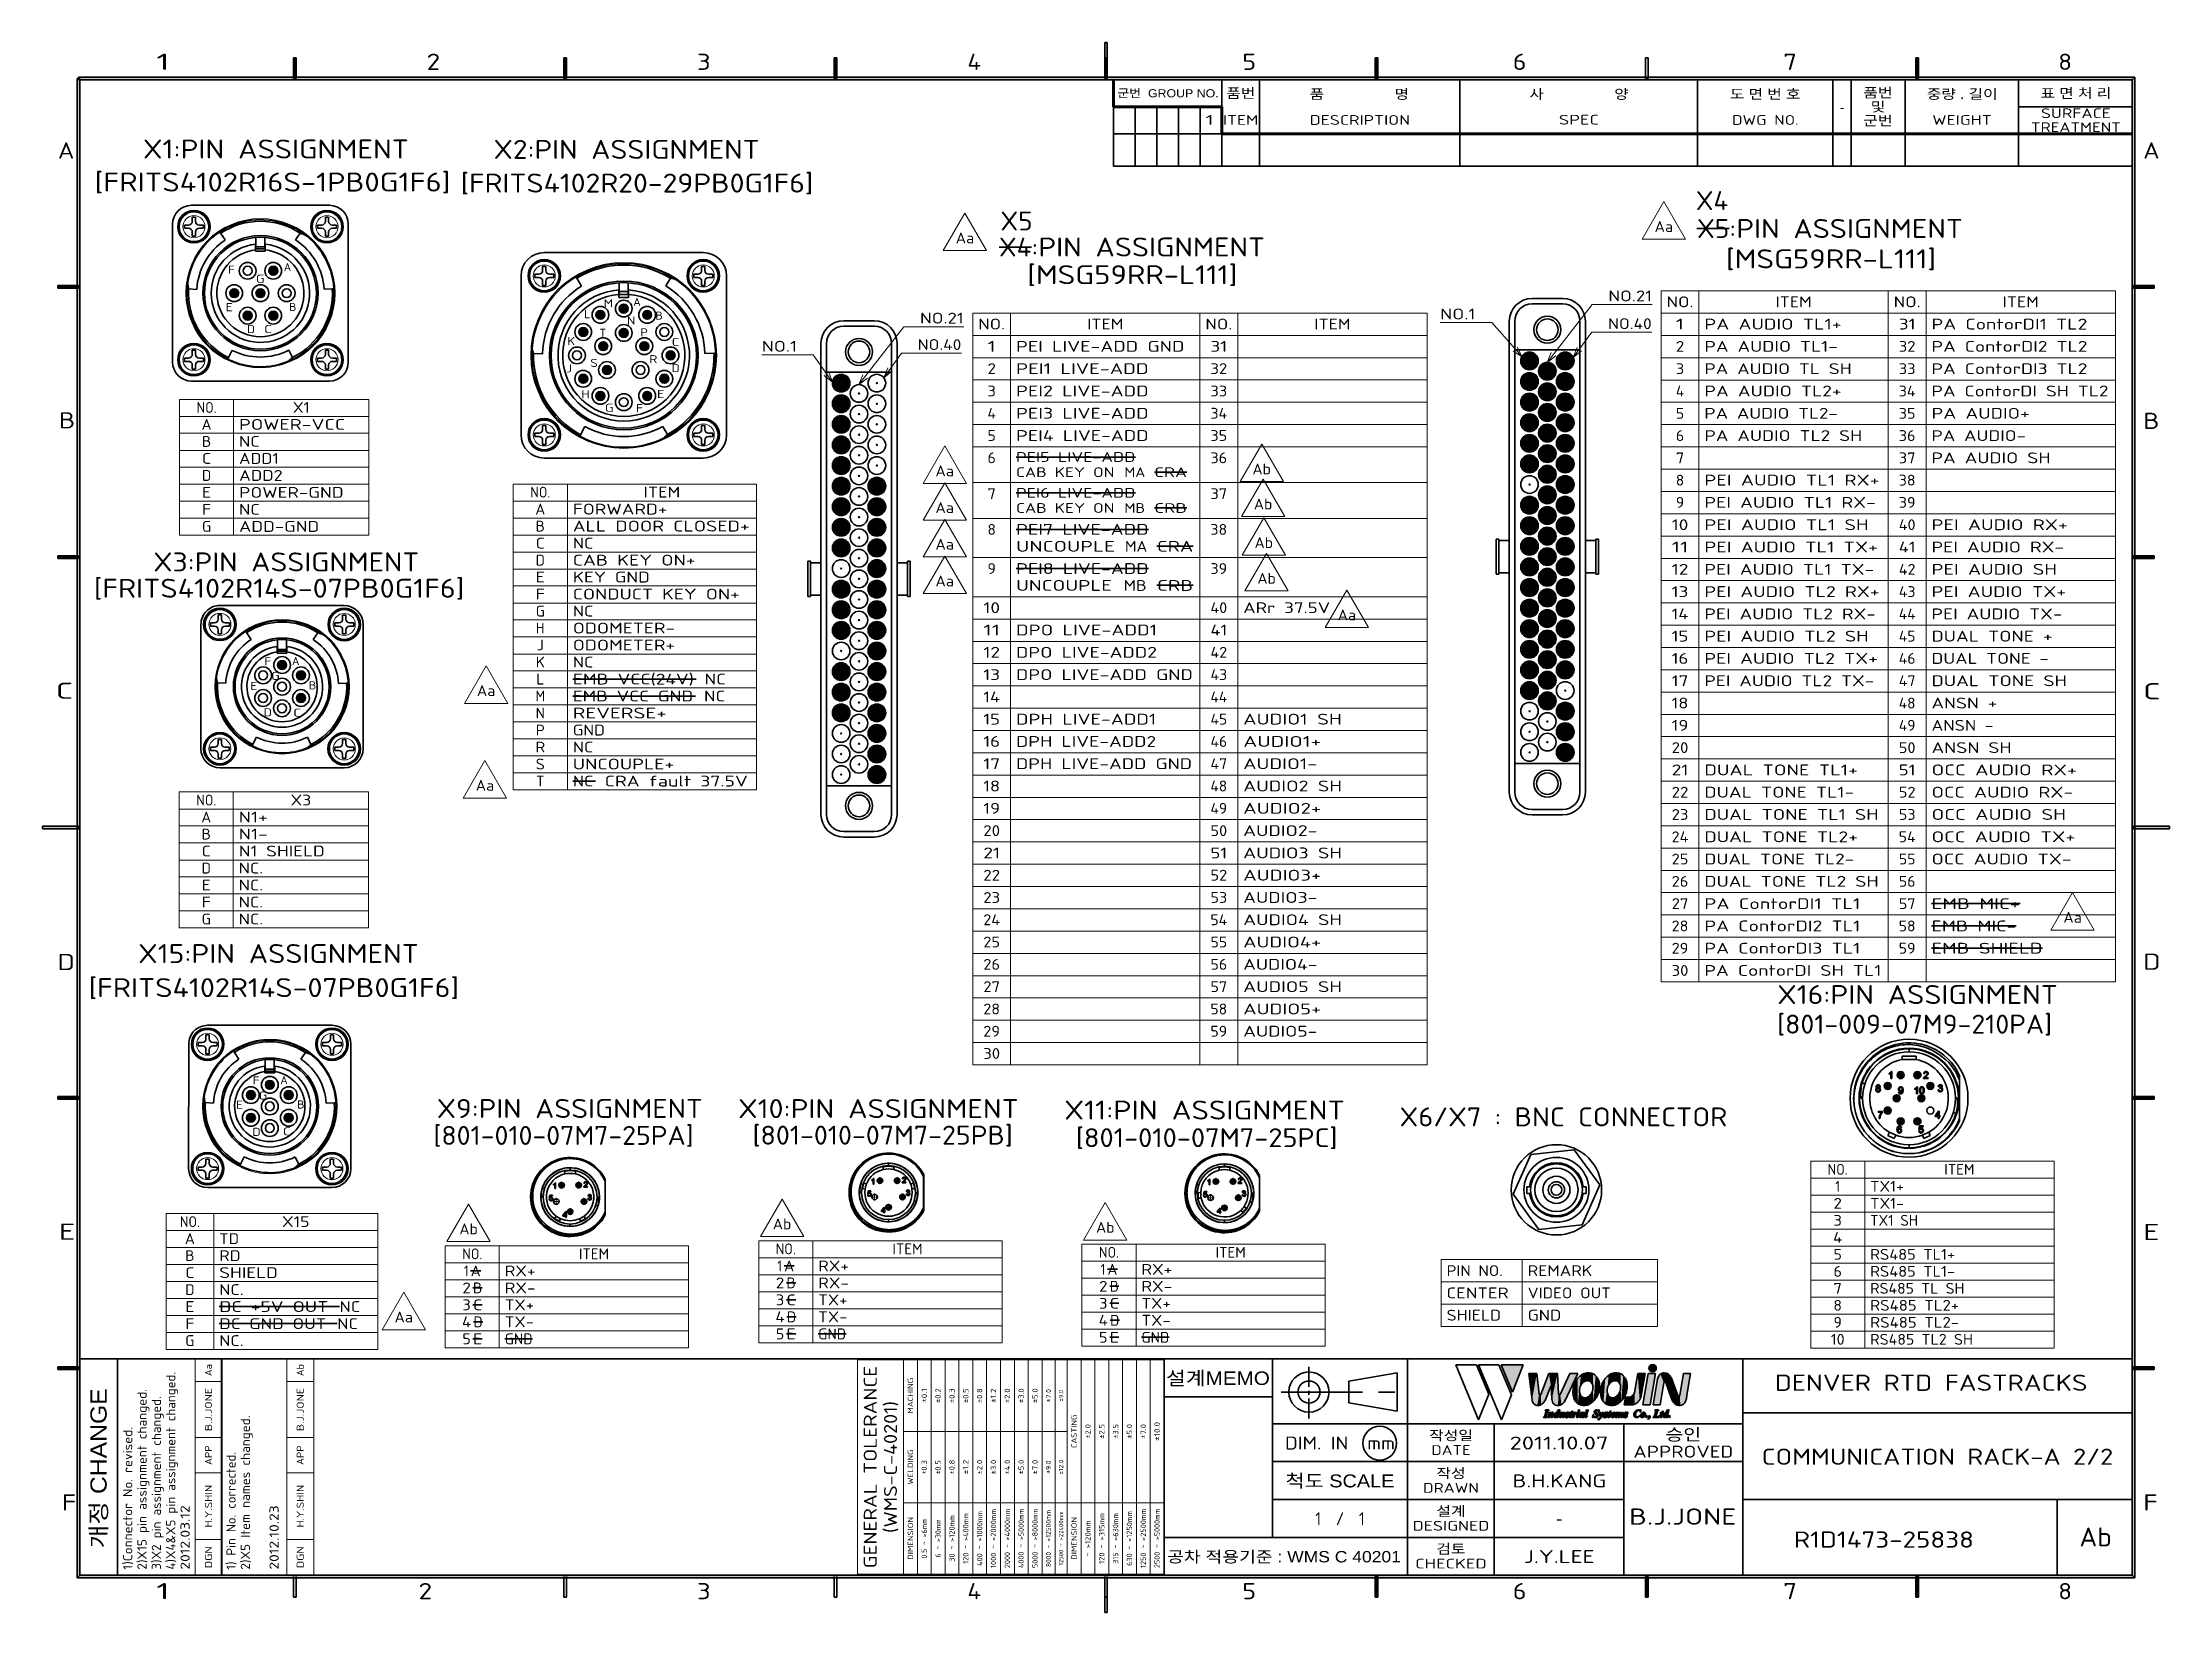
# Model space of a CAD drawing. Extents: x 23 to 417, y 3 to 294.
import ezdxf
from ezdxf.enums import TextEntityAlignment as Align

# ---------------------------------------------------------------- set-up
doc = ezdxf.new("R2010")
doc.units = 0
doc.linetypes.add('AXES', pattern=[24, 15, -3, 3, -3])
doc.linetypes.add('DASHDOT', pattern=[18.5, 12, -3, 0.5, -3])
doc.layers.get('0').update_dxf_attribs({"lineweight": 13})
for name, color, linetype, lineweight in [('3', 7, 'Continuous', 13), ('4', 7, 'Continuous', 13), ('5', 7, 'Continuous', 13), ('6', 7, 'Continuous', 13)]:
    doc.layers.add(name, color=color, linetype=linetype, lineweight=lineweight)
doc.styles.get("Standard").update_dxf_attribs({"font": 'isocp.shx'})
doc.styles.add('굴림', font='Gulim.ttf')

msp = doc.modelspace()

# ---------------------------------------------------------------- texts
at = {"layer": '5', "color": 7, "lineweight": 13, "style": '굴림'}
for s, height, width, p, p2 in [('군번  GROUP NO.', 1.5, 1.09506, (222.11, 283.52), (240.83, 283.52)), ('품번', 1.8, 1.100096, (242.22, 283.39), (247.62, 283.39)), ('품                 명', 1.8, 0.975708, (257.66, 283.22), (276, 283.22)), ('사                 양', 1.8, 0.975708, (298.29, 283.22), (316.63, 283.22)), ('도 면 번 호', 1.8, 1.066458, (335.34, 283.23), (348.43, 283.23)), ('품번', 1.8, 1.100096, (360.04, 283.48), (365.44, 283.48)), ('중량 . 길이', 1.8, 1.066249, (371.78, 283.23), (384.86, 283.23)), ('표 면 처 리', 1.8, 1.066458, (392.8, 283.38), (405.89, 283.38)), ('군번', 1.8, 1.100096, (360.04, 278.31), (365.44, 278.31)), ('및', 1.8, 1.100103, (361.39, 280.89), (364.09, 280.89)), ('설계MEMO', 2.5, 1.122042, (231.1, 45.42), (250.3, 45.42)), ('작성일', 1.8, 1.100099, (279.74, 35.2), (287.84, 35.2)), ('승인', 2.2, 1.100099, (323.45, 35.15), (330.05, 35.15)), ('척도 SCALE', 2.4, 1.118644, (253.21, 26.48), (273.33, 26.48)), ('작성', 1.8, 1.100096, (281.09, 28.2), (286.49, 28.2)), ('설계', 1.8, 1.100096, (281.09, 21.2), (286.49, 21.2)), ('검토', 1.8, 1.100096, (281.09, 14.2), (286.49, 14.2)), ('공차 적용기준 : WMS C 40201', 2.1, 1.084203, (231.3, 12.61), (274.53, 12.61))]:
    msp.add_text(s, height=height, dxfattribs=dict(at, width=width)).set_placement(p, p2, align=Align.FIT)
at = {"layer": '5', "color": 7, "lineweight": 13, "style": '굴림', "width": 1.108895}
msp.add_text('개정 CHANGE', height=3, rotation=90, dxfattribs=at).set_placement((35.21, 15.21), (35.21, 44.79), align=Align.FIT)
at = {"layer": '5', "color": 7, "lineweight": 13, "width": 1.310676}
msp.add_text('APPROVED', height=2.2, dxfattribs=at).set_placement((317.51, 31.99), (335.99, 31.99), align=Align.FIT)

# ---------------------------------------------------------------- blocks, each defined once
blk = doc.blocks.new('BLOCK1969')
at = {"layer": '3', "color": 7, "lineweight": 13}
blk.add_text('A', height=3, dxfattribs=at).set_placement((411.78, 272.19), (414.82, 272.19), align=Align.FIT)
blk = doc.blocks.new('BLOCK1970')
at = {"layer": '3', "color": 7, "lineweight": 13}
blk.add_text('B', height=3, dxfattribs=at).set_placement((411.77, 222.19), (414.81, 222.19), align=Align.FIT)
blk = doc.blocks.new('BLOCK1971')
at = {"layer": '3', "color": 7, "lineweight": 13}
blk.add_text('C', height=3, dxfattribs=at).set_placement((411.77, 172.19), (415, 172.19), align=Align.FIT)
blk = doc.blocks.new('BLOCK1972')
at = {"layer": '3', "color": 7, "lineweight": 13}
blk.add_text('D', height=3, dxfattribs=at).set_placement((411.77, 122.19), (415, 122.19), align=Align.FIT)
blk = doc.blocks.new('BLOCK1973')
at = {"layer": '3', "color": 7, "lineweight": 13}
blk.add_text('E', height=3, dxfattribs=at).set_placement((411.77, 72.19), (414.81, 72.19), align=Align.FIT)
blk = doc.blocks.new('BLOCK1974')
at = {"layer": '3', "color": 7, "lineweight": 13}
blk.add_text('F', height=3, dxfattribs=at).set_placement((411.78, 22.19), (414.51, 22.19), align=Align.FIT)
blk = doc.blocks.new('BLOCK1977')
at = {"layer": '3', "color": 7, "lineweight": 13}
blk.add_text('8', height=3, dxfattribs=at).set_placement((396.08, 5.79), (398.62, 5.79), align=Align.FIT)
blk = doc.blocks.new('BLOCK1978')
at = {"layer": '3', "color": 7, "lineweight": 13}
blk.add_text('7', height=3, dxfattribs=at).set_placement((345.22, 5.79), (347.76, 5.79), align=Align.FIT)
blk = doc.blocks.new('BLOCK1979')
at = {"layer": '3', "color": 7, "lineweight": 13}
blk.add_text('6', height=3, dxfattribs=at).set_placement((295.22, 5.79), (297.76, 5.79), align=Align.FIT)
blk = doc.blocks.new('BLOCK1980')
at = {"layer": '3', "color": 7, "lineweight": 13}
blk.add_text('A', height=3, dxfattribs=at).set_placement((26.2, 272.19), (29.24, 272.19), align=Align.FIT)
blk = doc.blocks.new('BLOCK1981')
at = {"layer": '3', "color": 7, "lineweight": 13}
blk.add_text('B', height=3, dxfattribs=at).set_placement((26.39, 222.29), (29.43, 222.29), align=Align.FIT)
blk = doc.blocks.new('BLOCK1982')
at = {"layer": '3', "color": 7, "lineweight": 13}
blk.add_text('C', height=3, dxfattribs=at).set_placement((25.79, 172.29), (29.02, 172.29), align=Align.FIT)
blk = doc.blocks.new('BLOCK1983')
at = {"layer": '3', "color": 7, "lineweight": 13}
blk.add_text('D', height=3, dxfattribs=at).set_placement((26.11, 122.13), (29.34, 122.13), align=Align.FIT)
blk = doc.blocks.new('BLOCK1984')
at = {"layer": '3', "color": 7, "lineweight": 13}
blk.add_text('5', height=3, dxfattribs=at).set_placement((245.22, 5.79), (247.76, 5.79), align=Align.FIT)
blk = doc.blocks.new('BLOCK1985')
at = {"layer": '3', "color": 7, "lineweight": 13}
blk.add_text('4', height=3, dxfattribs=at).set_placement((194.37, 5.79), (196.9, 5.79), align=Align.FIT)
blk = doc.blocks.new('BLOCK1986')
at = {"layer": '3', "color": 7, "lineweight": 13}
blk.add_text('3', height=3, dxfattribs=at).set_placement((144.37, 5.79), (146.9, 5.79), align=Align.FIT)
blk = doc.blocks.new('BLOCK1987')
at = {"layer": '3', "color": 7, "lineweight": 13}
blk.add_text('2', height=3, dxfattribs=at).set_placement((92.86, 5.79), (95.4, 5.79), align=Align.FIT)
blk = doc.blocks.new('BLOCK1988')
at = {"layer": '3', "color": 7, "lineweight": 13}
blk.add_text('E', height=3, dxfattribs=at).set_placement((26.38, 72.26), (29.42, 72.26), align=Align.FIT)
blk = doc.blocks.new('BLOCK1989')
at = {"layer": '3', "color": 7, "lineweight": 13}
blk.add_text('F', height=3, dxfattribs=at).set_placement((26.9, 22.19), (29.63, 22.19), align=Align.FIT)
blk = doc.blocks.new('BLOCK1990')
at = {"layer": '3', "color": 7, "lineweight": 13}
blk.add_text('1', height=3, dxfattribs=at).set_placement((44.37, 5.79), (46.9, 5.79), align=Align.FIT)
blk = doc.blocks.new('BLOCK1991')
at = {"layer": '3', "color": 7, "lineweight": 13}
blk.add_text('2', height=3, dxfattribs=at).set_placement((94.37, 288.59), (96.9, 288.59), align=Align.FIT)
blk = doc.blocks.new('BLOCK1992')
at = {"layer": '3', "color": 7, "lineweight": 13}
blk.add_text('1', height=3, dxfattribs=at).set_placement((44.37, 288.59), (46.9, 288.59), align=Align.FIT)
blk = doc.blocks.new('BLOCK1993')
at = {"layer": '3', "color": 7, "lineweight": 13}
blk.add_text('3', height=3, dxfattribs=at).set_placement((144.37, 288.59), (146.9, 288.59), align=Align.FIT)
blk = doc.blocks.new('BLOCK1994')
at = {"layer": '3', "color": 7, "lineweight": 13}
blk.add_text('4', height=3, dxfattribs=at).set_placement((194.37, 288.59), (196.9, 288.59), align=Align.FIT)
blk = doc.blocks.new('BLOCK1995')
at = {"layer": '3', "color": 7, "lineweight": 13}
blk.add_text('6', height=3, dxfattribs=at).set_placement((295.22, 288.59), (297.76, 288.59), align=Align.FIT)
blk = doc.blocks.new('BLOCK1996')
at = {"layer": '3', "color": 7, "lineweight": 13}
blk.add_text('5', height=3, dxfattribs=at).set_placement((245.22, 288.59), (247.76, 288.59), align=Align.FIT)
blk = doc.blocks.new('BLOCK1997')
at = {"layer": '3', "color": 7, "lineweight": 13}
blk.add_text('7', height=3, dxfattribs=at).set_placement((345.22, 288.59), (347.76, 288.59), align=Align.FIT)
blk = doc.blocks.new('BLOCK1998')
at = {"layer": '3', "color": 7, "lineweight": 13}
blk.add_text('8', height=3, dxfattribs=at).set_placement((396.08, 288.59), (398.62, 288.59), align=Align.FIT)
blk = doc.blocks.new('BLOCK2001')
at = {"layer": '5', "color": 7, "lineweight": 13}
blk.add_text('DIM. IN  mm', height=2.4, dxfattribs=at).set_placement((253.1, 33.48), (273.44, 33.48), align=Align.FIT)
blk = doc.blocks.new('BLOCK2003')
at = {"layer": '5', "color": 7, "lineweight": 13}
blk.add_text('1  /  1', height=2.4, dxfattribs=at).set_placement((258.7, 19.48), (267.84, 19.48), align=Align.FIT)
blk = doc.blocks.new('BLOCK2004')
at = {"layer": '5', "color": 7, "lineweight": 13}
blk.add_text('B.H.KANG', height=2.4, dxfattribs=at).set_placement((295.17, 26.48), (312.49, 26.48), align=Align.FIT)
blk = doc.blocks.new('BLOCK2005')
at = {"layer": '5', "color": 7, "lineweight": 13}
blk.add_text('2011.10.07', height=2.4, dxfattribs=at).set_placement((294.63, 33.48), (312.91, 33.48), align=Align.FIT)
blk = doc.blocks.new('BLOCK2006')
at = {"layer": '5', "color": 7, "lineweight": 13}
blk.add_text('-', height=2.4, dxfattribs=at).set_placement((303.22, 19.48), (304.39, 19.48), align=Align.FIT)
blk = doc.blocks.new('BLOCK2007')
at = {"layer": '5', "color": 7, "lineweight": 13}
blk.add_text('J.Y.LEE', height=2.4, dxfattribs=at).set_placement((297.26, 12.48), (310.34, 12.48), align=Align.FIT)
blk = doc.blocks.new('BLOCK2009')
at = {"layer": '5', "color": 7, "lineweight": 13}
blk.add_text('DATE', height=1.8, dxfattribs=at).set_placement((280.16, 32.48), (287.43, 32.48), align=Align.FIT)
blk = doc.blocks.new('BLOCK2011')
at = {"layer": '5', "color": 7, "lineweight": 13}
blk.add_text('DRAWN', height=1.8, dxfattribs=at).set_placement((278.63, 25.48), (288.95, 25.48), align=Align.FIT)
blk = doc.blocks.new('BLOCK2012')
at = {"layer": '5', "color": 7, "lineweight": 13}
blk.add_text('DESIGNED', height=1.8, dxfattribs=at).set_placement((276.71, 18.48), (290.88, 18.48), align=Align.FIT)
blk = doc.blocks.new('BLOCK2014')
at = {"layer": '5', "color": 7, "lineweight": 13}
blk.add_text('CHECKED', height=1.8, dxfattribs=at).set_placement((277.18, 11.48), (290.4, 11.48), align=Align.FIT)
blk = doc.blocks.new('BLOCK2016')
at = {"layer": '5', "color": 7, "lineweight": 13}
blk.add_text('COMMUNICATION RACK-A 2/2', height=3, dxfattribs=at).set_placement((341.25, 30.65), (406.25, 30.65), align=Align.FIT)
blk = doc.blocks.new('BLOCK2017')
at = {"layer": '5', "color": 7, "lineweight": 13}
blk.add_text('R1D1473-25838', height=3, dxfattribs=at).set_placement((347.18, 15.33), (380.49, 15.33), align=Align.FIT)
blk = doc.blocks.new('BLOCK2018')
at = {"layer": '5', "color": 7, "lineweight": 13}
blk.add_text('B.J.JONE', height=3, dxfattribs=at).set_placement((316.72, 19.58), (336.57, 19.58), align=Align.FIT)
blk = doc.blocks.new('BLOCK2020')
at = {"layer": '5', "color": 7, "lineweight": 13}
blk.add_text('ITEM', height=1.8, dxfattribs=at).set_placement((241.64, 278.43), (248.14, 278.43), align=Align.FIT)
blk = doc.blocks.new('BLOCK2021')
at = {"layer": '5', "color": 7, "lineweight": 13}
blk.add_text('DESCRIPTION', height=1.8, dxfattribs=at).set_placement((257.68, 278.43), (276.23, 278.43), align=Align.FIT)
blk = doc.blocks.new('BLOCK2023')
at = {"layer": '5', "color": 7, "lineweight": 13}
blk.add_text('DWG NO.', height=1.8, dxfattribs=at).set_placement((335.77, 278.43), (348.09, 278.43), align=Align.FIT)
blk = doc.blocks.new('BLOCK2025')
at = {"layer": '5', "color": 7, "lineweight": 13}
blk.add_text('-', height=1.8, dxfattribs=at).set_placement((355.68, 280.76), (356.56, 280.76), align=Align.FIT)
blk = doc.blocks.new('BLOCK2027')
at = {"layer": '5', "color": 7, "lineweight": 13}
blk.add_text('SPEC', height=1.8, dxfattribs=at).set_placement((303.73, 278.48), (311.14, 278.48), align=Align.FIT)
blk = doc.blocks.new('BLOCK2029')
at = {"layer": '5', "color": 7, "lineweight": 13}
blk.add_text('WEIGHT', height=1.8, dxfattribs=at).set_placement((372.79, 278.43), (383.8, 278.43), align=Align.FIT)
blk = doc.blocks.new('BLOCK2032')
at = {"layer": '5', "color": 7, "lineweight": 13}
for s, p, p2 in [('SURFACE', (392.88, 279.67), (405.81, 279.67)), ('TREATMENT', (391.03, 277.09), (407.66, 277.09))]:
    blk.add_text(s, height=1.8, dxfattribs=at).set_placement(p, p2, align=Align.FIT)
blk = doc.blocks.new('BLOCK2034')
at = {"layer": '5', "color": 7, "lineweight": 13}
blk.add_text('1', height=1.8, dxfattribs=at).set_placement((238.4, 278.43), (239.92, 278.43), align=Align.FIT)
blk = doc.blocks.new('BLOCK2035')
at = {"layer": '5', "color": 7, "lineweight": 13}
blk.add_text('DENVER RTD FASTRACKS', height=3, dxfattribs=at).set_placement((343.68, 44.33), (401.49, 44.33), align=Align.FIT)
blk = doc.blocks.new('BLOCK2036')
at = {"color": 7, "lineweight": 13}
blk.add_text('Ab', height=3.5, dxfattribs=at).set_placement((400, 15.57), (405.98, 15.57), align=Align.FIT)
blk = doc.blocks.new('BLOCK2037')
at = {"layer": '3', "color": 7, "lineweight": 5}
blk.add_solid([(29.76, 287), (30.24, 287), (29.76, 9.76), (30.24, 10.24)], dxfattribs=at)
blk = doc.blocks.new('BLOCK2038')
at = {"layer": '3', "color": 7, "lineweight": 5}
blk.add_solid([(29.76, 9.76), (30.24, 10.24), (410.24, 9.76), (409.76, 10.24)], dxfattribs=at)
blk = doc.blocks.new('BLOCK2039')
at = {"layer": '3', "color": 7, "lineweight": 5}
blk.add_solid([(410.24, 9.76), (409.76, 10.24), (410.24, 287.24), (409.76, 286.76)], dxfattribs=at)
blk = doc.blocks.new('BLOCK2040')
at = {"layer": '3', "color": 7, "lineweight": 5}
blk.add_solid([(410.24, 287.24), (409.76, 286.76), (30, 287.24), (30, 286.76)], dxfattribs=at)
blk = doc.blocks.new('BLOCK2041')
at = {"layer": '3', "color": 7, "lineweight": 5}
blk.add_solid([(413.81, 248.74), (413.81, 248.26), (410.01, 248.74), (410.01, 248.26)], dxfattribs=at)
blk = doc.blocks.new('BLOCK2042')
at = {"layer": '3', "color": 7, "lineweight": 5}
blk.add_solid([(413.8, 198.74), (413.8, 198.26), (410, 198.74), (410, 198.26)], dxfattribs=at)
blk = doc.blocks.new('BLOCK2043')
at = {"layer": '3', "color": 7, "lineweight": 5}
blk.add_solid([(409.99, 148.26), (409.99, 148.74), (416.64, 148.26), (416.64, 148.74)], dxfattribs=at)
blk = doc.blocks.new('BLOCK2044')
at = {"layer": '3', "color": 7, "lineweight": 5}
blk.add_solid([(413.8, 98.26), (413.8, 98.74), (410, 98.26), (410, 98.74)], dxfattribs=at)
blk = doc.blocks.new('BLOCK2045')
at = {"layer": '3', "color": 7, "lineweight": 5}
blk.add_solid([(413.81, 48.26), (413.81, 48.74), (410.01, 48.26), (410.01, 48.74)], dxfattribs=at)
blk = doc.blocks.new('BLOCK2046')
at = {"layer": '3', "color": 7, "lineweight": 5}
blk.add_solid([(369.76, 6.2), (370.24, 6.2), (369.76, 10), (370.24, 10)], dxfattribs=at)
blk = doc.blocks.new('BLOCK2047')
at = {"layer": '3', "color": 7, "lineweight": 5}
blk.add_solid([(319.76, 6.2), (320.24, 6.2), (319.76, 10), (320.24, 10)], dxfattribs=at)
blk = doc.blocks.new('BLOCK2048')
at = {"layer": '3', "color": 7, "lineweight": 5}
blk.add_solid([(26.19, 248.26), (26.19, 248.74), (29.99, 248.26), (29.99, 248.74)], dxfattribs=at)
blk = doc.blocks.new('BLOCK2049')
at = {"layer": '3', "color": 7, "lineweight": 5}
blk.add_solid([(26.2, 198.26), (26.2, 198.74), (30, 198.26), (30, 198.74)], dxfattribs=at)
blk = doc.blocks.new('BLOCK2050')
at = {"layer": '3', "color": 7, "lineweight": 5}
blk.add_solid([(30.01, 148.74), (30.01, 148.26), (23.36, 148.74), (23.36, 148.26)], dxfattribs=at)
blk = doc.blocks.new('BLOCK2051')
at = {"layer": '3', "color": 7, "lineweight": 5}
blk.add_solid([(269.76, 6.2), (270.24, 6.2), (269.76, 10), (270.24, 10)], dxfattribs=at)
blk = doc.blocks.new('BLOCK2052')
at = {"layer": '3', "color": 7, "lineweight": 5}
blk.add_solid([(26.2, 98.26), (26.2, 98.74), (30, 98.26), (30, 98.74)], dxfattribs=at)
blk = doc.blocks.new('BLOCK2053')
at = {"layer": '3', "color": 7, "lineweight": 5}
blk.add_solid([(26.19, 48.74), (26.19, 48.26), (29.99, 48.74), (29.99, 48.26)], dxfattribs=at)
blk = doc.blocks.new('BLOCK2054')
at = {"layer": '3', "color": 7, "lineweight": 5}
blk.add_solid([(69.76, 290.8), (70.24, 290.8), (69.76, 287), (70.24, 287)], dxfattribs=at)
blk = doc.blocks.new('BLOCK2055')
at = {"layer": '3', "color": 7, "lineweight": 5}
blk.add_solid([(169.76, 290.8), (170.24, 290.8), (169.76, 287), (170.24, 287)], dxfattribs=at)
blk = doc.blocks.new('BLOCK2056')
at = {"layer": '3', "color": 3, "lineweight": 5}
blk.add_solid([(119.76, 290.8), (120.24, 290.8), (119.76, 287), (120.24, 287)], dxfattribs=at)
blk = doc.blocks.new('BLOCK2057')
at = {"layer": '3', "color": 7, "lineweight": 5}
blk.add_solid([(220.24, 293.65), (219.76, 293.65), (220.24, 287), (219.76, 287)], dxfattribs=at)
blk = doc.blocks.new('BLOCK2058')
at = {"layer": '3', "color": 7, "lineweight": 5}
blk.add_solid([(220.24, 290.8), (219.76, 290.8), (220.24, 287), (219.76, 287)], dxfattribs=at)
blk = doc.blocks.new('BLOCK2059')
at = {"layer": '3', "color": 3, "lineweight": 5}
blk.add_solid([(370.24, 290.8), (369.76, 290.8), (370.24, 287), (369.76, 287)], dxfattribs=at)
blk = doc.blocks.new('BLOCK2060')
at = {"layer": '3', "color": 7, "lineweight": 5}
blk.add_solid([(270.24, 290.8), (269.76, 290.8), (270.24, 287), (269.76, 287)], dxfattribs=at)
blk = doc.blocks.new('BLOCK2061')
at = {"color": 6, "lineweight": 5}
blk.add_solid([(293.08, 49.11), (297.16, 49.11), (295.18, 44.08)], dxfattribs=at)
blk = doc.blocks.new('BLOCK2062')
at = {"color": 6, "lineweight": 5}
for points in [[(322.13, 46.93), (322.31, 47.24), (322.45, 41.77), (322.51, 47.42)], [(322.45, 41.77), (322.51, 47.42), (323.16, 45.82), (322.75, 47.55)], [(323.16, 45.82), (322.75, 47.55), (322.94, 47.62)], [(323.24, 47.64), (323.17, 45.85), (322.94, 47.62), (323.16, 45.82)], [(323.24, 47.64), (323.2, 45.91), (323.17, 45.85), (323.18, 45.88)], [(323.24, 47.64), (323.25, 45.95), (323.2, 45.91), (323.22, 45.93)], [(323.64, 47.59), (323.28, 45.97), (323.24, 47.64), (323.25, 45.95)], [(323.64, 47.59), (323.34, 45.98), (323.28, 45.97), (323.31, 45.98)], [(323.64, 47.59), (323.4, 45.98), (323.34, 45.98), (323.37, 45.98)], [(323.64, 47.59), (323.46, 45.95), (323.4, 45.98), (323.43, 45.97)], [(323.64, 47.59), (323.51, 45.91), (323.46, 45.95), (323.49, 45.93)], [(323.64, 47.59), (323.54, 45.85), (323.51, 45.91), (323.53, 45.88)], [(324.48, 43.06), (323.54, 45.85), (323.9, 47.48), (323.64, 47.59)], [(324.48, 43.06), (323.9, 47.48), (324.33, 47.05), (324.14, 47.29)], [(326.19, 41.65), (326.12, 43.5), (326.79, 47.52), (326.13, 43.54)], [(326.19, 41.65), (326.79, 47.52), (326.44, 41.7)], [(326.79, 47.52), (326.67, 41.8), (326.44, 41.7)], [(328.09, 47.52), (326.91, 42), (326.79, 47.52), (326.67, 41.8)], [(327.27, 42.72), (327.12, 42.31), (328.09, 47.52), (326.91, 42)], [(327.36, 43.15), (327.27, 42.72), (327.44, 43.56), (328.09, 47.52)], [(322.45, 41.77), (321.16, 41.77), (322.13, 46.93), (322, 46.54)], [(324.48, 43.06), (324.33, 47.05), (324.54, 46.67), (324.45, 46.86)], [(324.48, 43.06), (324.54, 46.67), (324.62, 42.76)], [(325.71, 43.5), (324.78, 42.43), (324.54, 46.67), (324.62, 42.76)], [(325.71, 43.5), (325.13, 41.97), (324.78, 42.43), (324.95, 42.17)], [(325.71, 43.5), (325.6, 41.7), (325.13, 41.97), (325.37, 41.81)], [(325.86, 41.66), (325.6, 41.7), (325.73, 43.46), (325.71, 43.5)], [(325.86, 41.66), (325.73, 43.46), (325.77, 43.41), (325.75, 43.43)], [(325.86, 41.66), (325.77, 43.41), (325.83, 43.37), (325.8, 43.39)], [(325.86, 41.66), (325.83, 43.37), (325.87, 43.36)], [(326.19, 41.65), (325.86, 41.66), (325.9, 43.35), (325.87, 43.36)], [(326.19, 41.65), (325.9, 43.35), (325.97, 43.36), (325.94, 43.35)], [(326.19, 41.65), (325.97, 43.36), (326.04, 43.39), (326.01, 43.37)], [(326.19, 41.65), (326.04, 43.39), (326.09, 43.44), (326.07, 43.41)], [(326.19, 41.65), (326.09, 43.44), (326.12, 43.5), (326.11, 43.47)], [(327.36, 43.15), (327.44, 43.56), (327.42, 43.46)]]:
    blk.add_solid(points, dxfattribs=at)
blk = doc.blocks.new('BLOCK2063')
at = {"color": 6, "lineweight": 5}
for points in [[(321.7, 48.26), (320.4, 48.52), (320.6, 49), (320.45, 48.78)], [(321.7, 48.26), (320.6, 48.04), (320.4, 48.52), (320.45, 48.26)], [(321.7, 48.26), (320.6, 49), (321.08, 49.2), (320.82, 49.15)], [(321.7, 48.26), (321.08, 47.84), (320.6, 48.04), (320.82, 47.89)], [(321.7, 48.26), (321.08, 49.2), (321.56, 49), (321.34, 49.15)], [(321.7, 48.26), (321.56, 48.04), (321.08, 47.84), (321.34, 47.89)], [(321.7, 48.26), (321.56, 49), (321.76, 48.52), (321.7, 48.78)]]:
    blk.add_solid(points, dxfattribs=at)
blk = doc.blocks.new('BLOCK2064')
at = {"color": 6, "lineweight": 5}
blk.add_solid([(319.26, 41.77), (320.27, 47.52), (320.6, 41.77), (321.62, 47.52)], dxfattribs=at)
blk = doc.blocks.new('BLOCK2065')
at = {"color": 6, "lineweight": 5}
for points in [[(317.75, 41.85), (317.72, 43.95), (318.32, 47.52), (317.74, 44.04)], [(317.75, 41.85), (318.32, 47.52), (318.2, 42.13)], [(318.32, 47.52), (318.28, 42.2), (318.2, 42.13)], [(319.67, 47.52), (318.67, 42.66), (318.32, 47.52), (318.28, 42.2)], [(318.98, 43.39), (318.91, 43.15), (319.67, 47.52), (318.67, 42.66)], [(317.44, 41.77), (317.07, 43.24), (317.24, 43.31), (317.16, 43.27)], [(317.44, 41.77), (317.24, 43.31), (317.39, 43.42), (317.31, 43.36)], [(317.45, 43.48), (317.44, 41.77), (317.39, 43.42)], [(317.45, 43.48), (317.45, 41.77), (317.44, 41.77), (317.45, 41.77)], [(317.52, 43.55), (317.46, 41.77), (317.45, 43.48)], [(317.52, 43.55), (317.47, 41.78), (317.46, 41.78), (317.47, 41.78)], [(317.52, 43.55), (317.46, 41.78), (317.46, 41.77), (317.46, 41.78)], [(317.52, 43.55), (317.5, 41.78), (317.49, 41.78), (317.5, 41.78)], [(317.75, 41.85), (317.5, 41.78), (317.57, 43.62), (317.52, 43.55)], [(317.75, 41.85), (317.57, 43.62), (317.66, 43.78), (317.62, 43.7)], [(317.75, 41.85), (317.66, 43.78), (317.72, 43.95), (317.7, 43.87)], [(317.44, 41.77), (315.8, 41.77), (316.71, 43.17), (316.03, 43.17)], [(317.44, 41.77), (316.71, 43.17), (316.9, 43.19), (316.8, 43.18)], [(317.44, 41.77), (316.9, 43.19), (317.07, 43.24), (316.98, 43.21)]]:
    blk.add_solid(points, dxfattribs=at)
blk = doc.blocks.new('BLOCK2066')
at = {"color": 6, "lineweight": 5}
for points in [[(313.04, 45.57), (312.93, 47.19), (313.32, 45.88), (313.5, 47.51)], [(313.32, 45.88), (313.5, 47.51), (313.86, 46.17), (314.01, 47.65)], [(313.86, 46.17), (314.01, 47.65), (314.04, 46.2), (314.45, 47.65)], [(314.04, 46.2), (314.45, 47.65), (314.4, 46.18)], [(314.6, 46.1), (314.4, 46.18), (314.88, 47.59), (314.45, 47.65)], [(314.6, 46.1), (314.88, 47.59), (314.77, 45.98)], [(315.01, 45.65), (314.77, 45.98), (315.19, 47.47), (314.88, 47.59)], [(315.01, 45.65), (315.19, 47.47), (315.15, 45.18)], [(315.27, 42.44), (315.15, 45.18), (315.65, 47.13), (315.19, 47.47)], [(311.45, 44.13), (311.48, 44.57), (311.48, 43.67), (311.48, 44.65)], [(311.48, 43.67), (311.48, 44.65), (311.64, 42.97), (311.69, 45.52)], [(311.64, 42.97), (311.69, 45.52), (311.79, 42.63), (311.98, 46.11)], [(311.79, 42.63), (311.98, 46.11), (312, 42.32), (312.31, 46.58)], [(312, 42.32), (312.31, 46.58), (312.32, 42.01), (312.9, 47.17)], [(312.32, 42.01), (312.9, 47.17), (312.68, 44.61), (312.8, 45.13)], [(312.32, 42.01), (312.68, 44.61), (312.67, 44.25)], [(312.8, 41.74), (312.32, 42.01), (312.71, 43.9), (312.67, 44.25)], [(312.8, 41.74), (312.71, 43.9), (313.19, 41.66), (312.82, 43.64)], [(313.04, 45.57), (312.8, 45.13), (312.93, 47.19), (312.9, 47.17)], [(312.82, 43.64), (313.11, 43.27), (313.19, 41.66), (313.32, 43.13)], [(313.88, 41.66), (314.03, 43.08), (314.24, 41.75), (314.42, 43.32)], [(314.24, 41.75), (314.42, 43.32), (314.57, 41.91)], [(314.42, 43.32), (314.51, 43.4), (314.57, 41.91), (314.77, 43.71)], [(314.57, 41.91), (314.77, 43.71), (314.94, 42.15), (314.98, 44.06)], [(315.27, 42.44), (314.94, 42.15), (315.01, 44.14), (314.98, 44.06)], [(315.27, 42.44), (315.01, 44.14), (315.15, 45.18), (315.13, 44.66)], [(315.65, 47.13), (315.64, 42.87), (315.27, 42.44)], [(316.04, 46.59), (315.92, 43.34), (315.65, 47.13), (315.64, 42.87)], [(316.28, 46.02), (316.17, 43.93), (316.04, 46.59), (315.92, 43.34)], [(316.35, 45.4), (316.33, 44.68), (316.28, 46.02), (316.17, 43.93)], [(313.19, 41.66), (313.32, 43.13), (313.46, 41.64), (313.65, 43.04)], [(313.46, 41.64), (313.65, 43.04), (313.88, 41.66)], [(313.65, 43.04), (313.84, 43.04), (313.88, 41.66), (314.03, 43.08)]]:
    blk.add_solid(points, dxfattribs=at)
blk = doc.blocks.new('BLOCK2067')
at = {"color": 6, "lineweight": 5}
for points in [[(307.79, 47.17), (307.93, 45.57), (307.82, 47.19), (308.39, 47.51)], [(307.93, 45.57), (308.21, 45.88), (308.39, 47.51), (308.75, 46.17)], [(308.39, 47.51), (308.75, 46.17), (308.9, 47.65), (308.93, 46.2)], [(309.34, 47.65), (308.9, 47.65), (309.29, 46.18), (308.93, 46.2)], [(309.34, 47.65), (309.29, 46.18), (309.77, 47.59), (309.49, 46.1)], [(309.49, 46.1), (309.66, 45.98), (309.77, 47.59), (309.9, 45.65)], [(309.77, 47.59), (309.9, 45.65), (310.08, 47.47), (310.04, 45.18)], [(310.08, 47.47), (310.04, 45.18), (310.16, 42.44), (310.02, 44.66)], [(310.08, 47.47), (310.16, 42.44), (310.54, 47.13)], [(306.37, 43.67), (306.37, 44.57), (306.34, 44.13)], [(306.37, 44.64), (306.53, 42.97), (306.58, 45.52), (306.68, 42.63)], [(306.37, 44.57), (306.37, 43.67), (306.37, 44.64), (306.53, 42.97)], [(306.58, 45.52), (306.68, 42.63), (306.87, 46.11), (306.89, 42.32)], [(306.87, 46.11), (306.89, 42.32), (307.2, 46.58)], [(307.21, 42.01), (307.2, 46.58), (306.89, 42.32)], [(307.21, 42.01), (307.57, 44.61), (307.2, 46.58), (307.79, 47.17)], [(307.21, 42.01), (307.69, 41.74), (307.57, 44.61), (307.56, 44.25)], [(307.56, 44.25), (307.69, 41.74), (307.6, 43.9)], [(307.57, 44.61), (307.69, 45.13), (307.79, 47.17), (307.93, 45.57)], [(307.71, 43.64), (307.6, 43.9), (308.08, 41.66), (307.69, 41.74)], [(307.71, 43.64), (308.08, 41.66), (308, 43.27)], [(308, 43.27), (308.08, 41.66), (308.21, 43.13), (308.35, 41.64)], [(308.92, 43.08), (309.13, 41.75), (309.31, 43.32), (309.46, 41.91)], [(309.31, 43.32), (309.46, 41.91), (309.4, 43.4)], [(309.4, 43.4), (309.46, 41.91), (309.66, 43.71), (309.83, 42.15)], [(309.66, 43.71), (309.83, 42.15), (309.87, 44.06), (310.16, 42.44)], [(309.87, 44.06), (310.16, 42.44), (309.9, 44.14)], [(310.16, 42.44), (310.02, 44.66), (309.9, 44.14)], [(310.16, 42.44), (310.53, 42.87), (310.54, 47.13), (310.81, 43.34)], [(310.54, 47.13), (310.81, 43.34), (310.93, 46.59), (311.06, 43.93)], [(310.93, 46.59), (311.06, 43.93), (311.17, 46.02), (311.22, 44.68)], [(311.17, 46.02), (311.22, 44.68), (311.24, 45.4)], [(308.21, 43.13), (308.35, 41.64), (308.54, 43.04), (308.77, 41.66)], [(308.54, 43.04), (308.77, 41.66), (308.73, 43.04)], [(308.73, 43.04), (308.77, 41.66), (308.92, 43.08), (309.13, 41.75)]]:
    blk.add_solid(points, dxfattribs=at)
blk = doc.blocks.new('BLOCK2068')
at = {"color": 6, "lineweight": 5}
for points in [[(299.65, 47.51), (298.16, 47.51), (298.85, 42.35), (298.78, 42.62)], [(299.65, 47.51), (298.85, 42.35), (299.26, 41.8), (299.07, 41.98)], [(299.65, 47.51), (299.26, 41.8), (299.73, 41.62), (299.5, 41.67)], [(299.65, 47.51), (299.73, 41.62), (300.08, 43.71)], [(301.9, 47.51), (300.4, 43.67), (300.74, 41.96), (300.45, 41.76)], [(301.9, 47.51), (300.74, 41.96), (301.22, 42.57), (301.11, 42.39)], [(301.9, 47.51), (301.22, 42.57), (302.28, 45.2), (302.27, 45.2)], [(303.48, 47.51), (301.9, 47.51), (302.28, 45.21), (302.28, 45.2)], [(303.48, 47.51), (302.28, 45.21), (302.29, 45.21), (302.28, 45.21)], [(303.48, 47.51), (302.31, 45.21), (302.32, 45.21), (302.31, 45.21)], [(303.48, 47.51), (302.32, 45.19), (302.46, 42.85), (302.32, 45.19)], [(303.48, 47.51), (302.46, 42.85), (302.66, 42.06), (302.55, 42.29)], [(303.48, 47.51), (302.66, 42.06), (302.93, 41.79)], [(302.93, 41.79), (303.14, 41.68), (303.48, 47.51), (303.57, 41.62)], [(305.74, 47.51), (304, 43.67), (304.57, 42.09), (304.2, 41.79)], [(305.74, 47.51), (304.57, 42.09), (307.23, 47.51), (304.85, 42.45)], [(300.19, 41.66), (300.08, 43.69), (299.73, 41.62), (300.08, 43.71)], [(300.19, 41.66), (300.11, 43.63), (300.08, 43.69), (300.09, 43.66)], [(300.19, 41.66), (300.15, 43.59), (300.11, 43.63), (300.12, 43.61)], [(300.19, 41.66), (300.2, 43.57), (300.15, 43.59), (300.17, 43.58)], [(300.45, 41.76), (300.22, 43.56), (300.19, 41.66), (300.2, 43.57)], [(300.45, 41.76), (300.28, 43.57), (300.22, 43.56), (300.25, 43.56)], [(300.45, 41.76), (300.33, 43.59), (300.28, 43.57), (300.31, 43.57)], [(300.45, 41.76), (300.37, 43.62), (300.33, 43.59), (300.35, 43.6)], [(300.45, 41.76), (300.4, 43.67), (300.37, 43.62), (300.39, 43.65)], [(303.86, 41.66), (303.68, 43.74), (303.57, 41.62)], [(303.86, 41.66), (303.69, 43.68), (303.68, 43.74), (303.68, 43.71)], [(303.86, 41.66), (303.72, 43.63), (303.69, 43.68), (303.7, 43.66)], [(303.86, 41.66), (303.76, 43.6), (303.72, 43.63), (303.74, 43.61)], [(303.86, 41.66), (303.81, 43.58), (303.76, 43.6), (303.79, 43.59)], [(303.86, 41.66), (303.87, 43.58), (303.81, 43.58), (303.84, 43.57)], [(304.2, 41.79), (303.87, 43.58), (303.86, 41.66)], [(304.2, 41.79), (303.92, 43.59), (303.87, 43.58), (303.9, 43.58)], [(304.2, 41.79), (303.97, 43.63), (303.92, 43.59), (303.95, 43.61)], [(304.2, 41.79), (304, 43.67), (303.97, 43.63), (303.99, 43.65)]]:
    blk.add_solid(points, dxfattribs=at)
blk = doc.blocks.new('BLOCK2069')
at = {"color": 6, "lineweight": 5}
for points in [[(324.31, 39.5), (323.98, 39.57), (324.03, 39.69), (323.99, 39.63)], [(324.31, 39.5), (324.03, 39.45), (323.98, 39.57), (323.99, 39.5)], [(324.31, 39.5), (324.03, 39.69), (324.15, 39.74), (324.09, 39.73)], [(324.31, 39.5), (324.15, 39.4), (324.03, 39.45), (324.09, 39.41)], [(324.31, 39.5), (324.15, 39.74), (324.27, 39.69), (324.22, 39.73)], [(324.31, 39.5), (324.27, 39.45), (324.15, 39.4), (324.22, 39.41)], [(324.31, 39.5), (324.27, 39.69), (324.32, 39.57), (324.31, 39.63)]]:
    blk.add_solid(points, dxfattribs=at)
blk = doc.blocks.new('BLOCK2070')
at = {"color": 6, "lineweight": 5}
for points in [[(323.02, 39.69), (323.02, 39.54), (323.03, 39.78), (323.04, 39.5)], [(323.06, 39.9), (323.03, 39.78), (323.06, 39.45), (323.04, 39.5)], [(323.06, 39.45), (323.12, 39.4), (323.13, 40.04), (323.16, 39.39)], [(323.06, 39.9), (323.06, 39.45), (323.13, 40.04)], [(323.13, 40.04), (323.16, 39.39), (323.21, 40.16), (323.24, 39.38)], [(323.32, 40.27), (323.21, 40.16), (323.3, 39.73), (323.24, 39.38)], [(323.33, 39.42), (323.3, 39.73), (323.29, 39.39), (323.24, 39.38)], [(323.32, 40.27), (323.3, 39.73), (323.34, 39.96), (323.31, 39.85)], [(323.32, 39.61), (323.31, 39.63), (323.33, 39.42), (323.3, 39.73)], [(323.42, 40.34), (323.32, 40.27), (323.4, 40.08), (323.34, 39.96)], [(323.33, 39.59), (323.32, 39.61), (323.36, 39.45), (323.33, 39.42)], [(323.33, 39.59), (323.36, 39.45), (323.34, 39.59)], [(323.36, 39.45), (323.35, 39.59), (323.34, 39.59)], [(323.44, 39.55), (323.36, 39.6), (323.36, 39.45), (323.35, 39.59)], [(323.42, 39.65), (323.39, 39.62), (323.44, 39.55), (323.36, 39.6)], [(323.42, 40.34), (323.4, 40.08), (323.52, 40.37), (323.45, 40.17)], [(323.5, 39.76), (323.42, 39.65), (323.47, 39.61), (323.44, 39.55)], [(323.45, 40.17), (323.52, 40.23), (323.52, 40.37), (323.55, 40.26)], [(323.5, 39.76), (323.47, 39.61), (323.49, 39.63), (323.48, 39.63)], [(323.5, 39.76), (323.49, 39.62), (323.5, 39.45), (323.5, 39.48)], [(323.59, 39.92), (323.5, 39.76), (323.53, 39.4), (323.52, 39.42)], [(323.5, 39.76), (323.5, 39.45), (323.52, 39.42)], [(323.52, 40.37), (323.55, 40.26), (323.57, 40.38), (323.58, 40.27)], [(323.59, 39.92), (323.53, 39.4), (323.55, 39.38), (323.54, 39.39)], [(323.55, 39.38), (323.58, 39.38), (323.59, 39.92), (323.6, 39.38)], [(323.62, 40.37), (323.57, 40.38), (323.59, 40.27), (323.58, 40.27)], [(323.62, 40.37), (323.59, 40.27), (323.62, 40.26), (323.6, 40.27)], [(323.59, 39.92), (323.6, 39.38), (323.63, 40.07), (323.68, 39.39)], [(323.62, 40.37), (323.62, 40.26), (323.69, 40.32), (323.63, 40.25)], [(323.63, 40.07), (323.68, 39.39), (323.64, 40.18), (323.69, 40.32)], [(323.64, 40.18), (323.69, 40.32), (323.64, 40.22), (323.63, 40.25)], [(323.66, 40.72), (323.66, 40.71), (323.67, 40.74), (323.67, 40.7)], [(323.67, 40.74), (323.67, 40.7), (323.68, 40.75), (323.68, 40.69)], [(323.72, 40.77), (323.68, 40.75), (323.69, 40.68), (323.68, 40.69)], [(323.74, 39.41), (323.69, 40.32), (323.68, 39.39)], [(323.72, 40.77), (323.69, 40.68), (323.73, 40.67), (323.72, 40.68)], [(323.74, 39.41), (323.71, 40.41), (323.7, 40.33)], [(323.74, 39.41), (323.7, 40.33), (323.7, 40.31), (323.7, 40.32)], [(323.76, 39.6), (323.76, 40.61), (323.74, 39.41), (323.71, 40.41)], [(323.77, 40.78), (323.72, 40.77), (323.74, 40.67), (323.73, 40.67)], [(323.77, 40.78), (323.74, 40.67), (323.76, 40.66), (323.75, 40.66)], [(323.76, 39.6), (323.74, 39.41), (323.76, 39.59)], [(323.8, 39.46), (323.77, 39.58), (323.74, 39.41), (323.76, 39.59)], [(323.77, 40.78), (323.76, 40.66), (323.76, 39.6), (323.76, 40.65)], [(323.77, 40.78), (323.76, 39.6), (323.78, 39.72), (323.76, 39.63)], [(323.76, 40.65), (323.76, 40.62), (323.76, 39.6), (323.76, 40.61)], [(323.77, 40.78), (323.78, 39.72), (323.96, 40.81)], [(324.09, 40.72), (324.03, 40.82), (323.78, 39.72), (323.96, 40.81)], [(323.8, 39.46), (323.82, 39.61), (323.78, 39.57), (323.8, 39.58)], [(323.87, 39.53), (323.86, 39.65), (323.8, 39.46), (323.82, 39.61)], [(323.87, 39.53), (323.88, 39.68), (323.86, 39.65), (323.87, 39.66)], [(323.92, 39.6), (323.88, 39.68), (323.87, 39.53)], [(323.92, 39.6), (323.91, 39.68), (323.88, 39.68), (323.89, 39.68)], [(323.93, 39.67), (323.92, 39.68), (323.93, 39.62), (323.92, 39.6)], [(323.93, 39.67), (323.93, 39.62), (323.93, 39.65)], [(324.09, 40.72), (324.07, 40.81), (324.03, 40.82), (324.06, 40.82)], [(324.09, 40.72), (324.09, 40.79), (324.07, 40.81), (324.08, 40.81)], [(324.09, 40.72), (324.09, 40.73), (324.09, 40.79), (324.09, 40.77)]]:
    blk.add_solid(points, dxfattribs=at)
blk = doc.blocks.new('BLOCK2071')
at = {"color": 6, "lineweight": 5}
for points in [[(322.45, 39.45), (322.46, 39.43), (322.46, 39.65), (322.48, 39.41)], [(322.45, 39.54), (322.45, 39.49), (322.46, 39.65), (322.45, 39.45)], [(322.46, 39.65), (322.48, 39.41), (322.6, 40.11), (322.51, 39.4)], [(322.49, 40.25), (322.49, 40.23), (322.5, 40.27), (322.5, 40.22)], [(322.5, 40.28), (322.5, 40.21), (322.51, 40.29), (322.51, 40.2)], [(322.5, 40.27), (322.5, 40.22), (322.5, 40.28), (322.5, 40.21)], [(322.51, 40.29), (322.51, 40.2), (322.53, 40.2)], [(322.6, 40.11), (322.51, 39.4), (322.54, 39.39)], [(322.58, 40.32), (322.53, 40.2), (322.6, 40.2), (322.58, 40.2)], [(322.62, 39.39), (322.61, 40.16), (322.54, 39.39), (322.6, 40.11)], [(322.66, 40.36), (322.58, 40.32), (322.61, 40.19), (322.6, 40.2)], [(322.61, 40.18), (322.62, 39.39), (322.66, 40.36), (322.68, 39.4)], [(322.66, 40.36), (322.61, 40.19), (322.61, 40.18), (322.61, 40.19)], [(322.62, 39.39), (322.61, 40.18), (322.61, 40.16), (322.61, 40.17)], [(322.66, 40.36), (322.68, 39.4), (322.75, 40.42), (322.71, 39.6)], [(322.71, 39.59), (322.71, 39.6), (322.71, 39.57), (322.68, 39.4)], [(322.77, 39.45), (322.72, 39.56), (322.68, 39.4), (322.71, 39.57)], [(322.84, 40.04), (322.81, 40.46), (322.71, 39.62), (322.75, 40.42)], [(322.75, 40.42), (322.71, 39.6), (322.71, 39.62)], [(322.77, 39.45), (322.75, 39.56), (322.73, 39.55), (322.74, 39.55)], [(322.77, 39.45), (322.78, 39.58), (322.75, 39.56), (322.77, 39.57)], [(322.83, 39.51), (322.81, 39.61), (322.77, 39.45), (322.78, 39.58)], [(322.84, 40.04), (322.88, 40.16), (322.81, 40.46), (322.86, 40.52)], [(322.83, 39.51), (322.84, 39.65), (322.81, 39.61), (322.83, 39.64)], [(322.9, 39.59), (322.86, 39.66), (322.83, 39.51), (322.84, 39.65)], [(322.93, 40.59), (322.86, 40.52), (322.88, 40.17), (322.88, 40.16)], [(322.9, 39.59), (322.89, 39.67), (322.86, 39.66), (322.87, 39.67)], [(322.93, 40.59), (322.88, 40.17), (322.9, 40.2), (322.89, 40.19)], [(322.93, 40.59), (322.9, 40.2), (322.93, 40.36), (322.93, 40.2)], [(322.91, 39.63), (322.91, 39.66), (322.9, 39.59), (322.91, 39.66)], [(322.91, 39.63), (322.92, 39.64), (322.91, 39.66), (322.92, 39.66)], [(322.93, 40.36), (322.94, 40.37), (322.95, 40.6), (322.96, 40.42)], [(322.93, 40.59), (322.93, 40.36), (322.95, 40.6)], [(322.96, 40.2), (322.94, 40.35), (322.93, 40.2), (322.93, 40.36)], [(322.96, 40.2), (322.95, 40.35), (322.94, 40.35), (322.95, 40.35)], [(322.95, 40.6), (322.96, 40.42), (322.97, 40.6), (322.98, 40.45)], [(322.99, 40.34), (322.95, 40.35), (322.97, 40.2), (322.96, 40.2)], [(322.97, 40.6), (322.98, 40.45), (322.98, 40.6)], [(322.99, 40.34), (322.97, 40.2), (323.02, 40.34), (323, 40.2)], [(323, 40.5), (323, 40.59), (322.98, 40.45), (322.98, 40.6)], [(323, 40.5), (323.01, 40.54), (323, 40.58), (323.01, 40.57)], [(323, 40.2), (323.02, 40.21), (323.02, 40.34), (323.03, 40.22)], [(323.02, 40.34), (323.03, 40.22), (323.03, 40.33), (323.04, 40.23)], [(323.03, 40.33), (323.04, 40.23), (323.04, 40.33)], [(323.05, 40.26), (323.05, 40.32), (323.04, 40.23), (323.04, 40.33)], [(323.05, 40.26), (323.05, 40.3), (323.05, 40.32), (323.05, 40.31)]]:
    blk.add_solid(points, dxfattribs=at)
blk = doc.blocks.new('BLOCK2072')
at = {"color": 6, "lineweight": 5}
for points in [[(320.29, 39.6), (320.3, 39.51), (320.31, 39.64), (320.32, 39.47)], [(320.3, 39.51), (320.29, 39.6), (320.29, 39.56)], [(320.31, 39.64), (320.32, 39.47), (320.33, 39.68), (320.35, 39.44)], [(320.33, 39.68), (320.35, 39.44), (320.36, 39.71), (320.39, 39.4)], [(320.36, 39.71), (320.39, 39.4), (320.4, 39.73)], [(320.38, 39.28), (320.53, 39.3), (320.39, 39.31), (320.4, 39.34)], [(320.4, 39.34), (320.4, 39.73), (320.4, 39.37), (320.39, 39.4)], [(320.53, 39.3), (320.44, 39.74), (320.4, 39.34), (320.4, 39.73)], [(320.53, 39.73), (320.48, 39.74), (320.53, 39.3), (320.44, 39.74)], [(320.56, 39.71), (320.53, 39.73), (320.6, 39.39), (320.53, 39.3)], [(320.56, 39.71), (320.6, 39.39), (320.6, 39.68)], [(320.6, 39.68), (320.6, 39.39), (320.62, 39.64), (320.63, 39.46)], [(320.62, 39.64), (320.63, 39.46), (320.63, 39.6), (320.64, 39.53)], [(320.63, 39.6), (320.64, 39.53), (320.64, 39.56)], [(320.21, 39.14), (320.21, 39.12), (320.22, 39.16), (320.22, 39.11)], [(320.21, 39.12), (320.21, 39.14), (320.21, 39.13)], [(320.22, 39.16), (320.22, 39.11), (320.23, 39.17), (320.23, 39.1)], [(320.23, 39.1), (320.24, 39.09), (320.25, 39.18), (320.26, 39.09)], [(320.23, 39.17), (320.23, 39.1), (320.25, 39.18)], [(320.25, 39.18), (320.26, 39.09), (320.32, 39.23), (320.27, 39.09)], [(320.27, 39.09), (320.31, 39.11), (320.32, 39.23), (320.36, 39.15)], [(320.32, 39.23), (320.36, 39.15), (320.38, 39.28), (320.53, 39.3)]]:
    blk.add_solid(points, dxfattribs=at)
blk = doc.blocks.new('BLOCK2073')
at = {"color": 6, "lineweight": 5}
for points in [[(320.08, 39.5), (319.74, 39.57), (319.79, 39.69), (319.76, 39.63)], [(320.08, 39.5), (319.79, 39.45), (319.74, 39.57), (319.76, 39.5)], [(320.08, 39.5), (319.79, 39.69), (319.92, 39.74), (319.85, 39.73)], [(320.08, 39.5), (319.92, 39.4), (319.79, 39.45), (319.85, 39.41)], [(320.08, 39.5), (319.92, 39.74), (320.04, 39.69), (319.98, 39.73)], [(320.08, 39.5), (320.04, 39.45), (319.92, 39.4), (319.98, 39.41)], [(320.08, 39.5), (320.04, 39.69), (320.09, 39.57), (320.08, 39.63)]]:
    blk.add_solid(points, dxfattribs=at)
blk = doc.blocks.new('BLOCK2074')
at = {"color": 6, "lineweight": 5}
for points in [[(318.82, 39.72), (318.83, 39.62), (318.84, 39.82), (318.86, 39.53)], [(318.84, 39.82), (318.86, 39.53), (318.88, 39.93), (318.91, 39.47)], [(318.88, 39.93), (318.91, 39.47), (318.91, 39.99)], [(318.96, 40.08), (318.91, 39.99), (318.96, 39.43), (318.91, 39.47)], [(318.96, 40.08), (318.96, 39.43), (319.03, 40.15), (319.02, 39.39)], [(319.11, 39.38), (319.1, 39.54), (319.02, 39.39), (319.03, 40.15)], [(319.03, 40.15), (319.1, 39.54), (319.08, 40.21)], [(319.08, 40.21), (319.1, 39.67), (319.14, 40.26), (319.11, 39.76)], [(319.1, 39.54), (319.09, 39.61), (319.08, 40.21), (319.1, 39.67)], [(319.11, 39.38), (319.12, 39.48), (319.1, 39.54), (319.11, 39.5)], [(319.11, 39.76), (319.13, 39.84), (319.14, 40.26), (319.16, 39.92)], [(319.2, 39.38), (319.12, 39.48), (319.11, 39.38)], [(319.2, 39.38), (319.15, 39.46), (319.12, 39.48), (319.14, 39.46)], [(319.14, 40.26), (319.16, 39.92), (319.2, 40.3), (319.18, 39.98)], [(319.2, 39.38), (319.19, 39.46), (319.15, 39.46), (319.18, 39.46)], [(319.2, 40.3), (319.18, 39.98), (319.21, 40.06)], [(319.2, 39.38), (319.3, 39.4), (319.19, 39.46), (319.24, 39.48)], [(319.26, 40.33), (319.2, 40.3), (319.24, 40.12), (319.21, 40.06)], [(319.26, 40.33), (319.24, 40.12), (319.33, 40.35), (319.27, 40.17)], [(319.3, 39.4), (319.28, 39.52), (319.24, 39.48)], [(319.27, 40.17), (319.3, 40.22), (319.33, 40.35), (319.34, 40.26)], [(319.38, 39.44), (319.31, 39.56), (319.3, 39.4), (319.28, 39.52)], [(319.4, 39.72), (319.36, 39.63), (319.38, 39.44), (319.31, 39.56)], [(319.33, 40.35), (319.34, 40.26), (319.38, 40.36), (319.39, 40.28)], [(319.38, 40.36), (319.39, 40.28), (319.44, 40.36)], [(319.49, 39.52), (319.4, 39.72), (319.38, 39.44)], [(319.39, 40.28), (319.43, 40.28), (319.44, 40.36), (319.45, 40.27)], [(319.49, 39.52), (319.45, 39.86), (319.4, 39.72), (319.42, 39.78)], [(319.44, 40.36), (319.45, 40.27), (319.48, 40.36), (319.46, 40.26)], [(319.49, 39.52), (319.48, 40.02), (319.45, 39.86), (319.47, 39.94)], [(319.48, 40.36), (319.46, 40.26), (319.47, 40.24)], [(319.47, 40.24), (319.48, 40.23), (319.48, 40.36), (319.49, 40.17)], [(319.48, 40.36), (319.49, 40.17), (319.56, 40.35), (319.57, 39.62)], [(319.49, 40.09), (319.48, 40.02), (319.57, 39.62), (319.49, 39.52)], [(319.49, 40.09), (319.57, 39.62), (319.49, 40.17)], [(319.56, 40.35), (319.57, 39.62), (319.63, 40.32), (319.62, 39.69)], [(319.63, 40.32), (319.62, 39.69), (319.66, 39.75)], [(319.67, 40.29), (319.63, 40.32), (319.7, 39.83), (319.66, 39.75)], [(319.67, 40.29), (319.7, 39.83), (319.7, 40.25)], [(319.73, 40.17), (319.7, 40.25), (319.72, 39.9), (319.7, 39.83)], [(319.73, 40.17), (319.72, 39.9), (319.74, 40.09), (319.74, 40.02)]]:
    blk.add_solid(points, dxfattribs=at)
blk = doc.blocks.new('BLOCK2075')
at = {"color": 6, "lineweight": 5}
for points in [[(317.59, 39.95), (317.61, 39.8), (317.61, 40.09), (317.64, 39.69)], [(317.61, 40.09), (317.64, 39.69), (317.65, 40.26), (317.69, 39.59)], [(317.65, 40.26), (317.69, 39.59), (317.71, 40.36), (317.75, 39.53)], [(317.71, 40.36), (317.75, 39.53), (317.79, 40.46), (317.86, 39.45)], [(317.79, 40.46), (317.86, 39.45), (317.88, 40.57), (317.93, 39.8)], [(317.93, 39.8), (317.86, 39.45), (317.97, 39.41)], [(317.99, 40.66), (317.88, 40.57), (317.94, 40.04), (317.93, 39.93)], [(317.88, 40.57), (317.93, 39.8), (317.93, 39.93)], [(317.97, 39.41), (317.96, 39.7), (317.93, 39.8)], [(317.99, 40.66), (317.94, 40.04), (318.1, 40.72), (318, 40.24)], [(318.11, 39.39), (318, 39.63), (317.97, 39.41), (317.96, 39.7)], [(318, 40.24), (318.06, 40.39), (318.1, 40.72), (318.14, 40.49)], [(318.09, 39.56), (318.04, 39.59), (318.11, 39.39), (318, 39.63)], [(318.09, 39.56), (318.11, 39.39), (318.19, 39.54), (318.26, 39.4)], [(318.1, 40.72), (318.14, 40.49), (318.19, 40.76), (318.24, 40.59)], [(318.19, 40.76), (318.24, 40.59), (318.35, 40.8)], [(318.19, 39.54), (318.26, 39.4), (318.28, 39.54), (318.37, 39.43)], [(318.24, 40.59), (318.32, 40.65), (318.35, 40.8), (318.4, 40.69)], [(318.28, 39.54), (318.37, 39.43), (318.37, 39.56)], [(318.35, 40.8), (318.4, 40.69), (318.46, 40.81), (318.5, 40.7)], [(318.37, 39.56), (318.37, 39.43), (318.45, 39.58), (318.46, 39.47)], [(318.45, 39.58), (318.46, 39.47), (318.52, 39.63), (318.56, 39.55)], [(318.46, 40.81), (318.5, 40.7), (318.6, 40.81)], [(318.5, 40.7), (318.59, 40.69), (318.6, 40.81), (318.67, 40.64)], [(318.52, 39.63), (318.56, 39.55), (318.57, 39.68), (318.63, 39.62)], [(318.57, 39.68), (318.63, 39.62), (318.61, 39.74)], [(318.6, 40.81), (318.67, 40.64), (318.68, 40.78), (318.74, 40.56)], [(318.63, 39.62), (318.62, 39.74), (318.61, 39.74)], [(318.68, 39.69), (318.65, 39.75), (318.63, 39.62), (318.62, 39.74)], [(318.67, 39.75), (318.66, 39.75), (318.68, 39.69), (318.65, 39.75)], [(318.68, 39.75), (318.67, 39.75), (318.69, 39.72), (318.68, 39.69)], [(318.68, 40.78), (318.74, 40.56), (318.73, 40.76)], [(318.68, 39.75), (318.69, 39.72), (318.69, 39.74)], [(318.78, 40.75), (318.73, 40.76), (318.77, 40.47), (318.74, 40.56)], [(318.78, 40.75), (318.77, 40.47), (318.78, 40.39)], [(318.8, 40.75), (318.78, 40.75), (318.78, 40.38), (318.78, 40.39)], [(318.82, 40.76), (318.8, 40.75), (318.81, 40.36), (318.8, 40.36)], [(318.82, 40.76), (318.81, 40.36), (318.83, 40.37), (318.82, 40.36)], [(318.85, 40.79), (318.83, 40.37), (318.85, 40.4), (318.84, 40.38)], [(318.85, 40.42), (318.86, 40.51), (318.87, 40.8), (318.87, 40.58)], [(318.85, 40.79), (318.85, 40.4), (318.87, 40.8), (318.85, 40.42)], [(318.87, 40.8), (318.87, 40.58), (318.89, 40.8), (318.9, 40.68)], [(318.9, 40.68), (318.9, 40.8), (318.89, 40.8)], [(318.89, 40.8), (318.9, 40.68), (318.89, 40.8)], [(318.91, 40.79), (318.91, 40.79), (318.91, 40.75), (318.9, 40.8)], [(318.91, 40.75), (318.9, 40.8), (318.9, 40.68), (318.9, 40.8)]]:
    blk.add_solid(points, dxfattribs=at)
blk = doc.blocks.new('BLOCK2076')
at = {"color": 6, "lineweight": 5}
for points in [[(322.24, 39.43), (321.16, 39.43), (321.17, 39.47), (321.16, 39.47)], [(321.16, 39.44), (321.16, 39.46), (321.16, 39.43), (321.16, 39.47)], [(321.16, 39.43), (321.16, 39.47), (321.16, 39.43)], [(321.16, 39.44), (321.16, 39.45), (321.16, 39.44), (321.16, 39.46)], [(322.24, 39.43), (321.17, 39.47), (321.24, 39.48), (321.19, 39.48)], [(322.24, 39.43), (321.24, 39.48), (321.32, 39.51), (321.29, 39.49)], [(322.24, 39.43), (321.32, 39.51), (321.75, 39.51), (321.36, 39.56)], [(321.74, 39.51), (321.75, 39.51), (321.37, 39.59), (321.36, 39.56)], [(321.38, 39.59), (321.72, 39.52), (321.37, 39.59), (321.74, 39.51)], [(321.7, 39.57), (321.71, 39.55), (321.66, 40.6), (321.38, 39.59)], [(321.5, 40.77), (321.5, 40.71), (321.49, 40.76), (321.49, 40.72)], [(321.49, 40.76), (321.49, 40.72), (321.49, 40.73)], [(321.49, 40.73), (321.49, 40.75), (321.49, 40.76), (321.49, 40.75)], [(321.52, 40.78), (321.53, 40.71), (321.5, 40.77), (321.5, 40.71)], [(321.52, 40.79), (322.19, 40.79), (321.52, 40.78), (321.53, 40.71)], [(322.19, 40.79), (321.57, 40.7), (321.53, 40.71), (321.53, 40.7)], [(322.19, 40.79), (321.64, 40.7), (321.57, 40.7), (321.61, 40.7)], [(322.19, 40.79), (321.66, 40.69), (321.64, 40.7), (321.65, 40.7)], [(321.66, 40.67), (321.66, 40.67), (322.04, 40.69), (322.19, 40.79)], [(321.66, 40.67), (322.04, 40.69), (322.01, 40.66), (322.03, 40.68)], [(321.66, 40.67), (322.01, 40.66), (321.99, 40.62), (322.01, 40.65)], [(321.66, 40.67), (321.99, 40.62), (321.71, 39.66), (321.98, 40.59)], [(321.66, 40.67), (321.71, 39.66), (321.7, 39.57), (321.7, 39.63)], [(321.66, 40.67), (321.7, 39.57), (321.66, 40.63)], [(321.7, 39.57), (321.66, 40.6), (321.66, 40.63), (321.66, 40.62)], [(321.71, 39.66), (321.98, 40.59), (321.72, 39.69)], [(322.24, 39.43), (321.75, 39.51), (321.88, 39.52), (321.81, 39.51)], [(322.24, 39.43), (321.88, 39.52), (322.1, 39.6), (322.02, 39.55)], [(322.19, 40.79), (322.08, 40.7), (322.04, 40.69), (322.06, 40.7)], [(322.19, 40.79), (322.15, 40.7), (322.08, 40.7), (322.13, 40.7)], [(322.24, 39.43), (322.1, 39.6), (322.23, 39.69)], [(322.15, 40.7), (322.19, 40.79), (322.18, 40.71), (322.19, 40.78)], [(322.18, 40.71), (322.19, 40.78), (322.19, 40.72), (322.19, 40.77)], [(322.19, 40.72), (322.19, 40.77), (322.2, 40.73), (322.2, 40.76)], [(322.2, 40.73), (322.2, 40.76), (322.2, 40.74)], [(322.29, 39.75), (322.24, 39.43), (322.23, 39.69)], [(322.29, 39.75), (322.25, 39.44), (322.25, 39.43), (322.25, 39.44)], [(322.39, 39.76), (322.26, 39.44), (322.32, 39.79), (322.29, 39.75)], [(322.39, 39.76), (322.32, 39.79), (322.35, 39.8), (322.33, 39.8)], [(322.39, 39.76), (322.35, 39.8), (322.38, 39.8)], [(322.38, 39.8), (322.39, 39.8), (322.39, 39.76), (322.4, 39.79)], [(322.39, 39.76), (322.4, 39.79), (322.4, 39.77), (322.4, 39.79)], [(322.4, 39.77), (322.4, 39.79), (322.4, 39.78)]]:
    blk.add_solid(points, dxfattribs=at)
blk = doc.blocks.new('BLOCK2077')
at = {"color": 6, "lineweight": 5}
for points in [[(315.73, 39.38), (315.73, 39.56), (315.72, 39.4), (315.71, 39.48)], [(315.72, 39.4), (315.71, 39.48), (315.71, 39.44)], [(315.75, 39.37), (315.74, 39.62), (315.73, 39.38), (315.73, 39.56)], [(315.76, 39.37), (315.75, 39.7), (315.75, 39.37), (315.74, 39.62)], [(315.76, 39.74), (315.75, 39.72), (315.76, 39.37), (315.75, 39.7)], [(315.76, 39.75), (315.77, 39.37), (315.78, 39.77)], [(315.76, 39.75), (315.76, 39.74), (315.77, 39.37), (315.76, 39.37)], [(315.8, 39.38), (315.8, 39.77), (315.77, 39.37), (315.78, 39.77)], [(315.8, 39.38), (315.81, 39.39), (315.8, 39.77), (315.81, 39.77)], [(315.83, 39.76), (315.81, 39.77), (315.82, 39.4), (315.81, 39.39)], [(315.82, 39.41), (315.83, 39.41), (315.83, 39.76), (315.83, 39.41)], [(315.83, 39.76), (315.83, 39.41), (315.85, 39.74), (315.85, 39.41)], [(315.86, 40.01), (315.85, 40.16), (315.84, 40.1)], [(315.89, 39.94), (315.88, 40.22), (315.86, 40.01), (315.85, 40.16)], [(315.85, 39.74), (315.85, 39.41), (315.86, 39.65), (315.88, 39.41)], [(315.86, 39.65), (315.88, 39.41), (315.89, 39.59), (315.9, 39.41)], [(315.94, 39.88), (315.91, 40.27), (315.89, 39.94), (315.88, 40.22)], [(315.89, 39.59), (315.9, 39.41), (315.92, 39.55), (315.93, 39.38)], [(316.04, 39.78), (315.99, 40.33), (315.94, 39.88), (315.91, 40.27)], [(315.92, 39.55), (315.93, 39.38), (315.96, 39.52)], [(315.93, 39.38), (315.94, 39.37), (315.96, 39.52), (315.97, 39.37)], [(315.96, 39.52), (315.97, 39.37), (316, 39.49), (315.99, 39.37)], [(316.1, 40.38), (315.99, 40.33), (316.08, 39.73), (316.04, 39.78)], [(316.09, 39.37), (316.05, 39.48), (315.99, 39.37), (316, 39.49)], [(316.09, 39.37), (316.1, 39.49), (316.05, 39.48), (316.08, 39.48)], [(316.1, 40.38), (316.08, 39.73), (316.11, 40.21), (316.11, 40.2)], [(316.11, 40.2), (316.08, 39.73), (316.14, 39.64)], [(316.18, 39.39), (316.14, 39.52), (316.09, 39.37), (316.1, 39.49)], [(316.15, 40.38), (316.1, 40.38), (316.12, 40.24), (316.11, 40.21)], [(316.14, 39.64), (316.12, 40.16), (316.11, 40.2)], [(316.15, 40.38), (316.12, 40.24), (316.15, 40.26), (316.13, 40.25)], [(316.16, 39.6), (316.15, 40.12), (316.14, 39.64), (316.12, 40.16)], [(316.18, 39.39), (316.16, 39.56), (316.14, 39.52), (316.15, 39.54)], [(316.21, 40.38), (316.15, 40.38), (316.2, 40.27), (316.17, 40.27)], [(316.15, 40.38), (316.15, 40.26), (316.17, 40.27)], [(316.16, 39.56), (316.22, 40.04), (316.16, 39.6), (316.15, 40.12)], [(316.16, 39.56), (316.18, 39.39), (316.22, 40.04), (316.28, 39.45)], [(316.21, 40.38), (316.2, 40.27), (316.27, 40.35), (316.23, 40.26)], [(316.22, 40.04), (316.28, 39.45), (316.33, 39.92), (316.35, 39.53)], [(316.23, 40.26), (316.26, 40.25), (316.27, 40.35), (316.29, 40.23)], [(316.27, 40.35), (316.29, 40.23), (316.34, 40.34), (316.34, 40.17)], [(316.33, 39.92), (316.35, 39.53), (316.38, 39.83), (316.39, 39.63)], [(316.34, 40.34), (316.34, 40.17), (316.35, 40.34), (316.36, 40.14)], [(316.35, 40.34), (316.36, 40.14), (316.38, 40.34), (316.37, 40.1)], [(316.37, 40.07), (316.38, 40.04), (316.38, 40.34), (316.38, 40.03)], [(316.38, 40.34), (316.37, 40.1), (316.37, 40.07)], [(316.38, 40.34), (316.38, 40.03), (316.4, 40.34), (316.4, 40.03)], [(316.38, 39.83), (316.39, 39.63), (316.4, 39.74)], [(316.4, 40.35), (316.41, 40.02), (316.43, 40.38)], [(316.4, 40.34), (316.4, 40.03), (316.4, 40.35), (316.41, 40.02)], [(316.41, 40.02), (316.43, 40.02), (316.43, 40.38), (316.44, 40.03)], [(316.43, 40.38), (316.44, 40.03), (316.46, 40.38), (316.46, 40.03)], [(316.46, 40.38), (316.46, 40.03), (316.47, 40.38), (316.47, 40.05)], [(316.47, 40.06), (316.47, 40.15), (316.47, 40.38), (316.47, 40.21)], [(316.47, 40.38), (316.47, 40.21), (316.49, 40.37), (316.49, 40.28)], [(316.47, 40.38), (316.47, 40.05), (316.47, 40.06)], [(316.47, 40.07), (316.47, 40.15), (316.47, 40.06)], [(316.49, 40.37), (316.49, 40.28), (316.5, 40.35), (316.51, 40.33)], [(316.5, 40.35), (316.51, 40.33), (316.51, 40.34)]]:
    blk.add_solid(points, dxfattribs=at)
blk = doc.blocks.new('BLOCK2078')
at = {"color": 6, "lineweight": 5}
for points in [[(313.4, 39.52), (313.38, 39.85), (313.36, 39.6), (313.36, 39.76)], [(313.36, 39.6), (313.36, 39.76), (313.36, 39.67)], [(313.45, 39.46), (313.43, 39.97), (313.4, 39.52), (313.38, 39.85)], [(313.51, 39.41), (313.49, 40.06), (313.45, 39.46), (313.43, 39.97)], [(313.57, 40.15), (313.49, 40.06), (313.61, 39.39), (313.51, 39.41)], [(313.67, 40.24), (313.57, 40.15), (313.61, 39.8), (313.6, 39.78)], [(313.57, 40.15), (313.61, 39.39), (313.6, 39.77), (313.6, 39.72)], [(313.57, 40.15), (313.6, 39.77), (313.6, 39.78)], [(313.61, 39.66), (313.6, 39.72), (313.64, 39.61), (313.61, 39.39)], [(313.67, 40.24), (313.61, 39.8), (313.62, 39.81), (313.61, 39.8)], [(313.8, 39.41), (313.66, 39.58), (313.61, 39.39), (313.64, 39.61)], [(313.67, 40.24), (313.62, 39.81), (313.65, 39.92), (313.64, 39.81)], [(313.64, 39.81), (313.65, 39.89), (313.65, 39.92)], [(313.7, 39.8), (313.66, 39.88), (313.64, 39.81), (313.65, 39.89)], [(313.67, 40.24), (313.65, 39.92), (313.7, 40.02), (313.66, 39.94)], [(313.68, 39.87), (313.66, 39.87), (313.7, 39.8), (313.66, 39.88)], [(313.8, 39.41), (313.71, 39.55), (313.66, 39.58), (313.68, 39.57)], [(313.67, 40.24), (313.7, 40.02), (313.77, 40.3)], [(313.69, 39.86), (313.68, 39.87), (313.71, 39.87), (313.7, 39.8)], [(313.7, 40.02), (313.74, 40.09), (313.77, 40.3), (313.77, 40.15)], [(313.8, 39.81), (313.71, 39.87), (313.7, 39.8)], [(313.8, 39.81), (313.78, 39.9), (313.71, 39.87), (313.73, 39.88)], [(313.8, 39.41), (313.83, 39.55), (313.71, 39.55), (313.75, 39.54)], [(313.77, 40.3), (313.77, 40.15), (313.87, 40.34), (313.83, 40.21)], [(313.8, 39.81), (313.93, 39.85), (313.78, 39.9), (313.83, 39.94)], [(313.92, 39.45), (313.89, 39.56), (313.8, 39.41), (313.83, 39.55)], [(313.87, 40.34), (313.83, 40.21), (313.87, 40.24)], [(313.93, 39.85), (313.88, 39.99), (313.83, 39.94)], [(313.96, 40.35), (313.87, 40.34), (313.89, 40.25), (313.87, 40.24)], [(314.04, 39.92), (313.93, 40.05), (313.93, 39.85), (313.88, 39.99)], [(313.96, 40.35), (313.89, 40.25), (313.93, 40.25), (313.91, 40.26)], [(313.92, 39.45), (314.02, 39.53), (313.89, 39.56), (313.94, 39.59)], [(313.96, 40.35), (313.93, 40.25), (313.95, 40.23), (313.94, 40.24)], [(313.96, 40.2), (313.95, 40.14), (314.04, 39.92), (313.93, 40.05)], [(314.02, 39.53), (313.99, 39.62), (313.94, 39.59)], [(313.96, 40.35), (313.95, 40.23), (314.04, 39.92), (313.96, 40.2)], [(313.96, 40.35), (314.04, 39.92), (314.05, 40.35)], [(314.09, 39.6), (314.03, 39.66), (314.02, 39.53), (313.99, 39.62)], [(314.07, 39.68), (314.05, 39.67), (314.09, 39.6), (314.03, 39.66)], [(314.12, 39.99), (314.1, 40.35), (314.04, 39.92), (314.05, 40.35)], [(314.09, 39.68), (314.07, 39.68), (314.1, 39.62), (314.09, 39.6)], [(314.09, 39.68), (314.1, 39.62), (314.1, 39.68)], [(314.12, 39.99), (314.19, 40.1), (314.1, 40.35), (314.14, 40.33)], [(314.1, 39.68), (314.1, 39.62), (314.11, 39.67), (314.12, 39.64)], [(314.11, 39.67), (314.12, 39.64), (314.12, 39.67), (314.12, 39.65)], [(314.12, 39.67), (314.12, 39.65), (314.12, 39.66)], [(314.19, 40.1), (314.17, 40.31), (314.14, 40.33)], [(314.21, 40.14), (314.2, 40.27), (314.19, 40.1), (314.17, 40.31)], [(314.22, 40.19), (314.21, 40.23), (314.21, 40.14), (314.2, 40.27)]]:
    blk.add_solid(points, dxfattribs=at)
blk = doc.blocks.new('BLOCK2079')
at = {"color": 6, "lineweight": 5}
for points in [[(312.81, 39.54), (312.8, 39.49), (312.82, 39.65), (312.81, 39.45)], [(312.81, 39.45), (312.82, 39.43), (312.82, 39.65), (312.83, 39.41)], [(312.82, 39.65), (312.83, 39.41), (312.96, 40.11), (312.86, 39.4)], [(312.85, 40.27), (312.85, 40.22), (312.86, 40.28), (312.86, 40.21)], [(312.85, 40.25), (312.85, 40.23), (312.85, 40.27), (312.85, 40.22)], [(312.86, 40.28), (312.86, 40.21), (312.87, 40.29), (312.86, 40.2)], [(312.87, 40.29), (312.86, 40.2), (312.88, 40.2)], [(312.96, 40.11), (312.86, 39.4), (312.9, 39.39)], [(312.94, 40.32), (312.87, 40.29), (312.89, 40.2), (312.88, 40.2)], [(312.94, 40.32), (312.89, 40.2), (312.95, 40.2), (312.93, 40.2)], [(312.97, 39.39), (312.96, 40.16), (312.9, 39.39), (312.96, 40.11)], [(313.02, 40.36), (312.94, 40.32), (312.97, 40.19), (312.95, 40.2)], [(312.97, 39.39), (312.97, 40.18), (312.96, 40.16), (312.96, 40.17)], [(312.97, 40.18), (312.97, 39.39), (313.02, 40.36), (313.03, 39.4)], [(313.02, 40.36), (312.97, 40.19), (312.97, 40.18), (312.97, 40.19)], [(313.02, 40.36), (313.03, 39.4), (313.11, 40.42), (313.06, 39.6)], [(313.06, 39.59), (313.06, 39.6), (313.07, 39.57), (313.03, 39.4)], [(313.12, 39.45), (313.07, 39.56), (313.03, 39.4), (313.07, 39.57)], [(313.2, 40.04), (313.16, 40.46), (313.06, 39.62), (313.11, 40.42)], [(313.11, 40.42), (313.06, 39.6), (313.06, 39.62)], [(313.12, 39.45), (313.11, 39.56), (313.09, 39.55), (313.1, 39.55)], [(313.12, 39.45), (313.13, 39.58), (313.11, 39.56), (313.12, 39.57)], [(313.19, 39.51), (313.16, 39.61), (313.12, 39.45), (313.13, 39.58)], [(313.2, 40.04), (313.23, 40.16), (313.16, 40.46), (313.21, 40.52)], [(313.19, 39.51), (313.2, 39.65), (313.16, 39.61), (313.18, 39.64)], [(313.25, 39.59), (313.21, 39.66), (313.19, 39.51), (313.2, 39.65)], [(313.28, 40.59), (313.21, 40.52), (313.24, 40.17), (313.23, 40.16)], [(313.25, 39.59), (313.24, 39.67), (313.21, 39.66), (313.22, 39.67)], [(313.28, 40.59), (313.24, 40.17), (313.25, 40.2), (313.25, 40.19)], [(313.28, 40.59), (313.25, 40.2), (313.29, 40.36), (313.28, 40.2)], [(313.27, 39.63), (313.27, 39.66), (313.25, 39.59), (313.26, 39.66)], [(313.28, 40.59), (313.29, 40.36), (313.3, 40.6)], [(313.31, 40.2), (313.29, 40.35), (313.28, 40.2), (313.29, 40.36)], [(313.29, 40.36), (313.29, 40.37), (313.3, 40.6), (313.31, 40.42)], [(313.3, 40.6), (313.31, 40.42), (313.32, 40.6), (313.33, 40.45)], [(313.31, 40.2), (313.31, 40.35), (313.3, 40.35), (313.31, 40.35)], [(313.34, 40.34), (313.31, 40.35), (313.33, 40.2), (313.31, 40.2)], [(313.32, 40.6), (313.33, 40.45), (313.34, 40.6)], [(313.36, 40.5), (313.35, 40.59), (313.33, 40.45), (313.34, 40.6)], [(313.34, 40.34), (313.33, 40.2), (313.37, 40.34), (313.36, 40.2)], [(313.36, 40.5), (313.36, 40.54), (313.36, 40.58), (313.36, 40.57)], [(313.36, 40.2), (313.37, 40.21), (313.37, 40.34), (313.38, 40.22)], [(313.37, 40.34), (313.38, 40.22), (313.39, 40.33), (313.39, 40.23)], [(313.41, 40.26), (313.4, 40.32), (313.39, 40.23), (313.4, 40.33)], [(313.39, 40.33), (313.39, 40.23), (313.4, 40.33)], [(313.41, 40.26), (313.4, 40.3), (313.4, 40.32), (313.4, 40.31)]]:
    blk.add_solid(points, dxfattribs=at)
blk = doc.blocks.new('BLOCK2080')
at = {"color": 6, "lineweight": 5}
for points in [[(311.99, 39.48), (311.99, 39.44), (312, 39.56), (312, 39.4)], [(312, 39.62), (312.01, 39.38), (312.02, 39.7), (312.02, 39.37)], [(312, 39.56), (312, 39.4), (312, 39.62), (312.01, 39.38)], [(312.02, 39.72), (312.02, 39.37), (312.03, 39.74), (312.03, 39.37)], [(312.02, 39.7), (312.02, 39.37), (312.02, 39.72)], [(312.03, 39.74), (312.03, 39.37), (312.04, 39.75), (312.05, 39.37)], [(312.04, 39.75), (312.05, 39.37), (312.06, 39.77)], [(312.07, 39.38), (312.07, 39.77), (312.05, 39.37), (312.06, 39.77)], [(312.07, 39.38), (312.08, 39.39), (312.07, 39.77), (312.08, 39.77)], [(312.11, 39.76), (312.08, 39.77), (312.09, 39.4), (312.08, 39.39)], [(312.1, 39.41), (312.1, 39.41), (312.11, 39.76), (312.11, 39.41)], [(312.11, 39.76), (312.11, 39.41), (312.12, 39.74), (312.13, 39.41)], [(312.14, 40.01), (312.13, 40.16), (312.12, 40.1)], [(312.12, 39.74), (312.13, 39.41), (312.14, 39.65), (312.15, 39.41)], [(312.17, 39.94), (312.15, 40.22), (312.14, 40.01), (312.13, 40.16)], [(312.14, 39.65), (312.15, 39.41), (312.16, 39.59), (312.18, 39.41)], [(312.21, 39.88), (312.19, 40.27), (312.17, 39.94), (312.15, 40.22)], [(312.16, 39.59), (312.18, 39.41), (312.2, 39.55), (312.2, 39.38)], [(312.32, 39.78), (312.27, 40.33), (312.21, 39.88), (312.19, 40.27)], [(312.2, 39.55), (312.2, 39.38), (312.23, 39.52)], [(312.2, 39.38), (312.21, 39.37), (312.23, 39.52), (312.25, 39.37)], [(312.23, 39.52), (312.25, 39.37), (312.27, 39.49), (312.26, 39.37)], [(312.36, 39.37), (312.33, 39.48), (312.26, 39.37), (312.27, 39.49)], [(312.38, 40.38), (312.27, 40.33), (312.36, 39.73), (312.32, 39.78)], [(312.36, 39.37), (312.38, 39.49), (312.33, 39.48), (312.35, 39.48)], [(312.38, 40.38), (312.36, 39.73), (312.38, 40.21), (312.38, 40.2)], [(312.38, 40.2), (312.36, 39.73), (312.42, 39.64)], [(312.46, 39.39), (312.41, 39.52), (312.36, 39.37), (312.38, 39.49)], [(312.43, 40.38), (312.38, 40.38), (312.39, 40.24), (312.38, 40.21)], [(312.42, 39.64), (312.39, 40.16), (312.38, 40.2)], [(312.43, 40.38), (312.39, 40.24), (312.42, 40.26), (312.4, 40.25)], [(312.43, 39.6), (312.43, 40.12), (312.42, 39.64), (312.39, 40.16)], [(312.46, 39.39), (312.43, 39.56), (312.41, 39.52), (312.43, 39.54)], [(312.43, 40.38), (312.42, 40.26), (312.45, 40.27)], [(312.48, 40.38), (312.43, 40.38), (312.48, 40.27), (312.45, 40.27)], [(312.43, 39.56), (312.49, 40.04), (312.43, 39.6), (312.43, 40.12)], [(312.43, 39.56), (312.46, 39.39), (312.49, 40.04), (312.55, 39.45)], [(312.48, 40.38), (312.48, 40.27), (312.54, 40.35), (312.5, 40.26)], [(312.49, 40.04), (312.55, 39.45), (312.61, 39.92), (312.62, 39.53)], [(312.5, 40.26), (312.54, 40.25), (312.54, 40.35), (312.57, 40.23)], [(312.54, 40.35), (312.57, 40.23), (312.61, 40.34), (312.62, 40.17)], [(312.61, 40.34), (312.62, 40.17), (312.62, 40.34), (312.63, 40.14)], [(312.61, 39.92), (312.62, 39.53), (312.66, 39.83), (312.66, 39.63)], [(312.62, 40.34), (312.63, 40.14), (312.66, 40.34), (312.64, 40.1)], [(312.64, 40.07), (312.65, 40.04), (312.66, 40.34), (312.66, 40.03)], [(312.66, 40.34), (312.64, 40.1), (312.64, 40.07)], [(312.66, 40.34), (312.66, 40.03), (312.67, 40.34), (312.67, 40.03)], [(312.66, 39.83), (312.66, 39.63), (312.68, 39.74)], [(312.67, 40.34), (312.67, 40.03), (312.68, 40.35), (312.68, 40.02)], [(312.68, 40.02), (312.7, 40.02), (312.7, 40.38), (312.71, 40.03)], [(312.68, 40.35), (312.68, 40.02), (312.7, 40.38)], [(312.7, 40.38), (312.71, 40.03), (312.73, 40.38), (312.73, 40.03)], [(312.73, 40.38), (312.73, 40.03), (312.75, 40.38), (312.75, 40.05)], [(312.75, 40.06), (312.75, 40.15), (312.75, 40.38), (312.75, 40.21)], [(312.75, 40.38), (312.75, 40.21), (312.76, 40.37), (312.76, 40.28)], [(312.75, 40.38), (312.75, 40.05), (312.75, 40.06)], [(312.75, 40.07), (312.75, 40.15), (312.75, 40.06)], [(312.76, 40.37), (312.76, 40.28), (312.78, 40.35), (312.78, 40.33)], [(312.78, 40.35), (312.78, 40.33), (312.78, 40.34)]]:
    blk.add_solid(points, dxfattribs=at)
blk = doc.blocks.new('BLOCK2081')
at = {"color": 6, "lineweight": 5}
for points in [[(308.56, 39.47), (308.58, 39.45), (308.55, 39.58), (308.57, 39.65)], [(308.56, 39.47), (308.55, 39.58), (308.55, 39.52)], [(308.84, 40.6), (308.57, 39.65), (308.59, 39.43), (308.58, 39.45)], [(308.84, 40.6), (308.59, 39.43), (308.66, 39.41), (308.62, 39.41)], [(308.84, 40.6), (308.66, 39.41), (308.81, 39.59), (308.75, 39.41)], [(308.75, 40.7), (308.75, 40.73), (308.74, 40.72)], [(308.77, 40.68), (308.76, 40.74), (308.75, 40.69), (308.75, 40.73)], [(308.75, 40.69), (308.75, 40.73), (308.75, 40.7), (308.75, 40.73)], [(308.75, 39.41), (308.81, 39.58), (308.81, 39.59)], [(308.82, 39.44), (308.81, 39.58), (308.75, 39.41)], [(308.78, 40.68), (308.77, 40.75), (308.77, 40.68), (308.76, 40.74)], [(309.13, 40.81), (308.77, 40.75), (308.8, 40.68), (308.78, 40.68)], [(309.13, 40.81), (308.8, 40.68), (308.82, 40.68), (308.81, 40.68)], [(308.84, 40.6), (308.81, 39.59), (308.84, 40.62), (309.15, 40.76)], [(308.82, 39.44), (308.82, 39.56), (308.81, 39.58), (308.81, 39.57)], [(309.13, 40.81), (308.82, 40.68), (308.84, 40.67), (308.83, 40.67)], [(308.82, 39.44), (308.83, 39.55), (308.82, 39.56), (308.82, 39.55)], [(308.89, 39.5), (308.84, 39.55), (308.82, 39.44), (308.83, 39.55)], [(309.13, 40.81), (308.84, 40.67), (308.84, 40.64), (308.84, 40.66)], [(309.13, 40.81), (308.84, 40.64), (309.15, 40.76), (308.84, 40.62)], [(308.89, 39.5), (308.87, 39.56), (308.84, 39.55), (308.85, 39.55)], [(308.89, 39.5), (308.92, 39.64), (308.87, 39.56), (308.88, 39.59)], [(308.95, 39.58), (308.92, 39.65), (308.89, 39.5), (308.92, 39.64)], [(308.95, 39.58), (308.95, 39.68), (308.92, 39.65), (308.94, 39.67)], [(308.97, 39.68), (308.95, 39.68), (308.99, 39.62), (308.95, 39.58)], [(308.97, 39.68), (308.99, 39.62), (308.99, 39.68)], [(309.01, 39.64), (309, 39.68), (308.99, 39.62), (308.99, 39.68)], [(309.01, 39.64), (309.01, 39.66), (309, 39.68), (309.01, 39.67)], [(309.13, 40.81), (309.15, 40.76), (309.14, 40.8)], [(309.15, 40.76), (309.15, 40.79), (309.14, 40.8), (309.15, 40.8)], [(309.15, 40.76), (309.16, 40.78), (309.15, 40.79), (309.16, 40.78)]]:
    blk.add_solid(points, dxfattribs=at)
blk = doc.blocks.new('BLOCK2082')
at = {"color": 6, "lineweight": 5}
for points in [[(307.57, 39.71), (307.58, 39.51), (307.59, 39.84), (307.61, 39.45)], [(307.58, 39.51), (307.57, 39.71), (307.57, 39.58)], [(307.59, 39.84), (307.61, 39.45), (307.64, 39.98), (307.65, 39.42)], [(307.64, 39.98), (307.65, 39.42), (307.71, 40.09), (307.7, 39.4)], [(307.71, 40.09), (307.7, 39.4), (307.75, 39.4)], [(307.83, 40.24), (307.71, 40.09), (307.81, 39.41), (307.75, 39.4)], [(307.83, 40.24), (307.81, 39.41), (307.83, 39.75), (307.83, 39.67)], [(307.86, 39.43), (307.84, 39.64), (307.81, 39.41), (307.83, 39.67)], [(307.97, 40.34), (307.83, 40.24), (307.91, 40.03), (307.87, 39.93)], [(307.83, 40.24), (307.83, 39.75), (307.87, 39.93), (307.85, 39.84)], [(307.86, 39.43), (307.87, 39.6), (307.84, 39.64), (307.85, 39.62)], [(307.91, 39.47), (307.87, 39.6), (307.86, 39.43)], [(307.91, 39.47), (307.89, 39.59), (307.87, 39.6), (307.89, 39.59)], [(307.91, 39.47), (307.93, 39.62), (307.89, 39.59), (307.91, 39.6)], [(307.97, 40.34), (307.91, 40.03), (308, 40.19), (307.96, 40.13)], [(308, 39.58), (307.94, 39.62), (307.91, 39.47), (307.93, 39.62)], [(308, 39.58), (308.02, 39.62), (307.94, 39.62), (308.01, 39.7)], [(308.09, 40.37), (307.97, 40.34), (308.02, 40.22), (308, 40.19)], [(308.07, 39.82), (308.01, 39.7), (308.03, 39.65), (308.02, 39.62)], [(308.09, 40.37), (308.02, 40.22), (308.09, 40.26), (308.05, 40.25)], [(308.07, 39.82), (308.03, 39.65), (308.04, 39.65), (308.04, 39.66)], [(308.04, 39.62), (308.03, 39.53), (308.04, 39.45), (308.03, 39.47)], [(308.07, 39.82), (308.04, 39.65), (308.05, 39.42), (308.04, 39.63)], [(308.04, 39.62), (308.04, 39.45), (308.04, 39.63), (308.05, 39.42)], [(308.05, 39.42), (308.07, 39.41), (308.07, 39.82), (308.1, 39.4)], [(308.07, 39.82), (308.1, 39.4), (308.12, 39.93), (308.19, 39.39)], [(308.09, 40.37), (308.09, 40.26), (308.1, 40.37), (308.11, 40.27)], [(308.13, 40.36), (308.1, 40.37), (308.13, 40.27), (308.11, 40.27)], [(308.12, 39.93), (308.19, 39.39), (308.16, 40.04), (308.17, 40.13)], [(308.17, 40.34), (308.13, 40.36), (308.15, 40.24), (308.14, 40.26)], [(308.13, 40.36), (308.13, 40.27), (308.14, 40.26)], [(308.17, 40.34), (308.15, 40.24), (308.17, 40.13), (308.16, 40.22)], [(308.17, 40.34), (308.17, 40.13), (308.2, 40.3), (308.19, 39.39)], [(308.25, 39.4), (308.2, 40.3), (308.19, 39.39)], [(308.25, 39.4), (308.21, 40.27), (308.2, 40.3), (308.21, 40.29)], [(308.25, 39.4), (308.22, 40.27), (308.21, 40.27), (308.21, 40.26)], [(308.25, 39.4), (308.23, 40.3), (308.22, 40.27), (308.23, 40.29)], [(308.25, 39.4), (308.24, 40.32), (308.23, 40.3), (308.24, 40.32)], [(308.24, 40.32), (308.25, 39.4), (308.26, 40.33), (308.28, 39.59)], [(308.31, 39.43), (308.28, 39.58), (308.25, 39.4), (308.28, 39.59)], [(308.26, 40.33), (308.28, 39.59), (308.28, 40.34), (308.28, 39.6)], [(308.35, 40.34), (308.28, 40.34), (308.29, 39.64), (308.29, 39.63)], [(308.28, 40.34), (308.28, 39.6), (308.29, 39.63)], [(308.31, 39.43), (308.3, 39.56), (308.28, 39.58), (308.29, 39.57)], [(308.35, 40.34), (308.29, 39.64), (308.33, 39.75), (308.31, 39.69)], [(308.31, 39.43), (308.32, 39.55), (308.3, 39.56), (308.31, 39.56)], [(308.37, 39.49), (308.34, 39.56), (308.31, 39.43), (308.32, 39.55)], [(308.46, 40.22), (308.35, 40.34), (308.33, 39.75)], [(308.37, 39.49), (308.38, 39.61), (308.34, 39.56), (308.36, 39.58)], [(308.46, 40.22), (308.45, 40.34), (308.35, 40.34), (308.43, 40.34)], [(308.42, 39.54), (308.4, 39.65), (308.37, 39.49), (308.38, 39.61)], [(308.42, 39.54), (308.43, 39.68), (308.4, 39.65), (308.41, 39.67)], [(308.46, 39.6), (308.43, 39.68), (308.42, 39.54)], [(308.46, 39.6), (308.45, 39.68), (308.43, 39.68), (308.44, 39.68)], [(308.46, 40.22), (308.5, 40.29), (308.45, 40.34), (308.48, 40.33)], [(308.46, 39.6), (308.46, 39.67), (308.45, 39.68), (308.46, 39.67)], [(308.47, 39.62), (308.47, 39.67), (308.46, 39.6), (308.46, 39.67)], [(308.47, 39.62), (308.47, 39.64), (308.47, 39.67), (308.47, 39.65)], [(308.5, 40.29), (308.49, 40.33), (308.48, 40.33)], [(308.5, 40.31), (308.5, 40.32), (308.5, 40.29), (308.49, 40.33)], [(308.5, 40.31), (308.5, 40.32), (308.5, 40.31), (308.5, 40.32)]]:
    blk.add_solid(points, dxfattribs=at)
blk = doc.blocks.new('BLOCK2083')
at = {"color": 6, "lineweight": 5}
for points in [[(307.03, 39.6), (307.02, 39.54), (307.03, 39.48), (307.02, 39.51)], [(307.19, 40.17), (307.03, 39.6), (307.06, 39.44), (307.04, 39.45)], [(307.03, 39.6), (307.03, 39.48), (307.04, 39.45)], [(307.19, 40.17), (307.06, 39.44), (307.12, 39.41), (307.09, 39.42)], [(307.07, 40.26), (307.08, 40.26), (307.08, 40.28), (307.08, 40.25)], [(307.07, 40.26), (307.08, 40.28), (307.07, 40.27)], [(307.08, 40.28), (307.08, 40.25), (307.09, 40.29), (307.09, 40.24)], [(307.09, 40.29), (307.09, 40.24), (307.11, 40.29), (307.11, 40.24)], [(307.45, 40.36), (307.11, 40.29), (307.17, 40.22), (307.12, 40.23)], [(307.11, 40.29), (307.11, 40.24), (307.12, 40.23)], [(307.21, 39.41), (307.2, 40.19), (307.12, 39.41), (307.19, 40.17)], [(307.45, 40.36), (307.17, 40.22), (307.2, 40.21), (307.19, 40.22)], [(307.45, 40.36), (307.2, 40.21), (307.21, 39.41), (307.2, 40.2)], [(307.45, 40.36), (307.21, 39.41), (307.31, 39.66), (307.29, 39.61)], [(307.21, 39.41), (307.29, 39.59), (307.29, 39.61)], [(307.32, 39.44), (307.29, 39.58), (307.21, 39.41), (307.29, 39.59)], [(307.32, 39.55), (307.29, 39.57), (307.32, 39.44), (307.29, 39.58)], [(307.51, 40.3), (307.45, 40.36), (307.31, 39.67)], [(307.45, 40.36), (307.31, 39.66), (307.31, 39.67)], [(307.43, 39.54), (307.34, 39.56), (307.32, 39.44), (307.33, 39.55)], [(307.32, 39.55), (307.32, 39.44), (307.33, 39.55)], [(307.43, 39.54), (307.38, 39.59), (307.34, 39.56), (307.36, 39.57)], [(307.43, 39.54), (307.4, 39.65), (307.38, 39.59), (307.4, 39.64)], [(307.43, 39.54), (307.42, 39.68), (307.4, 39.65), (307.42, 39.67)], [(307.45, 39.69), (307.42, 39.68), (307.48, 39.61), (307.43, 39.54)], [(307.51, 40.3), (307.47, 40.36), (307.45, 40.36), (307.46, 40.36)], [(307.45, 39.69), (307.48, 39.61), (307.46, 39.69)], [(307.48, 39.61), (307.47, 39.68), (307.46, 39.69)], [(307.49, 39.64), (307.49, 39.67), (307.48, 39.61), (307.47, 39.68)], [(307.51, 40.3), (307.49, 40.35), (307.48, 40.36), (307.48, 40.35)], [(307.49, 39.66), (307.49, 39.67), (307.49, 39.64), (307.49, 39.67)], [(307.51, 40.3), (307.51, 40.32), (307.5, 40.33), (307.51, 40.33)], [(307.51, 40.3), (307.51, 40.3), (307.51, 40.32), (307.51, 40.31)], [(307.51, 40.32), (307.51, 40.31), (307.51, 40.32), (307.51, 40.31)]]:
    blk.add_solid(points, dxfattribs=at)
blk = doc.blocks.new('BLOCK2084')
at = {"color": 6, "lineweight": 5}
for points in [[(307.6, 40.59), (307.28, 40.65), (307.33, 40.77), (307.29, 40.71)], [(307.6, 40.59), (307.33, 40.54), (307.28, 40.65), (307.29, 40.59)], [(307.6, 40.59), (307.33, 40.77), (307.45, 40.81), (307.38, 40.8)], [(307.6, 40.59), (307.45, 40.49), (307.33, 40.54), (307.38, 40.5)], [(307.6, 40.59), (307.45, 40.81), (307.56, 40.77), (307.51, 40.8)], [(307.6, 40.59), (307.56, 40.54), (307.45, 40.49), (307.51, 40.5)], [(307.6, 40.59), (307.56, 40.77), (307.61, 40.65), (307.6, 40.71)]]:
    blk.add_solid(points, dxfattribs=at)
blk = doc.blocks.new('BLOCK2085')
at = {"color": 6, "lineweight": 5}
for points in [[(306.42, 40.13), (306.26, 39.43), (306.25, 39.44), (306.26, 39.44)], [(306.42, 40.13), (306.25, 39.44), (306.25, 39.45), (306.25, 39.44)], [(306.25, 39.45), (306.25, 39.44), (306.25, 39.45), (306.25, 39.44)], [(306.25, 39.45), (306.25, 39.45), (306.25, 39.45)], [(306.42, 40.13), (306.27, 39.43), (306.26, 39.43), (306.27, 39.43)], [(306.42, 40.13), (306.27, 39.42), (306.27, 39.43), (306.27, 39.42)], [(306.42, 40.13), (306.42, 40.18), (306.28, 39.42), (306.49, 39.42)], [(306.32, 40.24), (306.32, 40.25), (306.33, 40.3), (306.32, 40.28)], [(306.32, 40.24), (306.33, 40.3), (306.33, 40.24)], [(306.32, 40.28), (306.32, 40.25), (306.32, 40.26)], [(306.34, 40.23), (306.33, 40.3), (306.34, 40.31)], [(306.35, 40.23), (306.34, 40.23), (306.35, 40.31), (306.34, 40.31)], [(306.35, 40.23), (306.35, 40.31), (306.36, 40.23), (306.36, 40.31)], [(306.39, 40.22), (306.36, 40.23), (306.37, 40.31), (306.36, 40.31)], [(306.39, 40.22), (306.37, 40.31), (306.39, 40.31), (306.38, 40.31)], [(306.43, 40.33), (306.41, 40.22), (306.39, 40.31), (306.4, 40.22)], [(306.39, 40.22), (306.39, 40.31), (306.4, 40.22)], [(306.43, 40.33), (306.42, 40.18), (306.41, 40.22), (306.42, 40.2)], [(306.43, 40.33), (306.46, 40.34), (306.42, 40.18), (306.49, 39.42)], [(306.54, 40.34), (306.49, 39.42), (306.46, 40.34)], [(306.54, 40.34), (306.5, 39.42), (306.49, 39.42), (306.5, 39.42)], [(306.54, 40.34), (306.51, 39.43), (306.5, 39.43), (306.51, 39.43)], [(306.54, 40.34), (306.5, 39.43), (306.5, 39.42), (306.5, 39.43)], [(306.6, 39.93), (306.6, 39.93), (306.54, 40.34), (306.51, 39.44)], [(306.6, 39.93), (306.54, 40.34), (306.59, 40.35), (306.56, 40.34)], [(306.6, 39.93), (306.59, 40.35), (306.61, 40.37), (306.6, 40.36)], [(306.6, 39.93), (306.61, 40.37), (306.6, 39.93)], [(306.61, 40.37), (306.61, 39.97), (306.6, 39.93)], [(306.64, 39.83), (306.6, 39.93), (306.61, 39.95), (306.61, 39.94)], [(306.61, 40.37), (306.65, 40.38), (306.61, 39.97), (306.63, 40.04)], [(306.61, 39.95), (306.62, 39.95), (306.64, 39.83), (306.65, 40.02)], [(306.65, 40.38), (306.65, 40.11), (306.63, 40.04)], [(306.64, 39.83), (306.65, 40.02), (306.66, 39.87), (306.68, 40.08)], [(306.69, 40.37), (306.66, 40.18), (306.65, 40.38), (306.65, 40.11)], [(306.68, 40.23), (306.67, 40.19), (306.69, 40.37), (306.66, 40.18)], [(306.66, 39.87), (306.68, 40.08), (306.71, 39.96), (306.69, 40.12)], [(306.69, 40.37), (306.69, 40.24), (306.68, 40.23)], [(306.71, 40.36), (306.71, 40.29), (306.7, 40.37), (306.69, 40.26)], [(306.7, 40.37), (306.69, 40.26), (306.69, 40.37), (306.69, 40.24)], [(306.71, 39.96), (306.69, 40.12), (306.72, 40.17)], [(306.72, 40.3), (306.71, 40.29), (306.71, 40.35), (306.71, 40.36)], [(306.72, 40.3), (306.71, 40.35), (306.72, 40.32), (306.72, 40.33)], [(306.76, 40.05), (306.71, 39.96), (306.73, 40.19), (306.72, 40.17)], [(306.76, 40.05), (306.73, 40.19), (306.77, 40.05), (306.77, 40.25)], [(306.77, 40.05), (306.77, 40.25), (306.8, 40.08), (306.8, 40.28)], [(306.8, 40.08), (306.8, 40.28), (306.81, 40.08), (306.84, 40.32)], [(306.81, 40.08), (306.84, 40.32), (306.82, 40.08)], [(306.84, 40.07), (306.82, 40.08), (306.88, 40.34), (306.84, 40.32)], [(306.84, 40.07), (306.88, 40.34), (306.86, 40.05)], [(306.89, 40.03), (306.86, 40.05), (306.92, 40.36), (306.88, 40.34)], [(306.89, 40.03), (306.92, 40.36), (306.92, 40.02)], [(306.92, 40.02), (306.92, 40.36), (306.94, 40.03), (306.95, 40.36)], [(306.94, 40.03), (306.95, 40.36), (306.97, 40.04), (306.97, 40.36)], [(306.97, 40.04), (306.97, 40.36), (306.99, 40.05), (307, 40.35)], [(306.99, 40.05), (307, 40.35), (307.01, 40.07), (307.02, 40.33)], [(307.01, 40.07), (307.02, 40.33), (307.03, 40.11), (307.03, 40.31)], [(307.03, 40.11), (307.03, 40.31), (307.04, 40.15), (307.04, 40.28)], [(307.04, 40.15), (307.04, 40.28), (307.05, 40.23)]]:
    blk.add_solid(points, dxfattribs=at)
blk = doc.blocks.new('BLOCK2086')
at = {"color": 6, "lineweight": 5}
for points in [[(305.72, 39.54), (305.71, 39.49), (305.73, 39.65), (305.72, 39.45)], [(305.72, 39.45), (305.73, 39.43), (305.73, 39.65), (305.75, 39.41)], [(305.73, 39.65), (305.75, 39.41), (305.87, 40.11), (305.77, 39.4)], [(305.76, 40.27), (305.76, 40.22), (305.77, 40.28), (305.77, 40.21)], [(305.76, 40.25), (305.76, 40.23), (305.76, 40.27), (305.76, 40.22)], [(305.77, 40.28), (305.77, 40.21), (305.78, 40.29), (305.77, 40.2)], [(305.78, 40.29), (305.77, 40.2), (305.79, 40.2)], [(305.87, 40.11), (305.77, 39.4), (305.81, 39.39)], [(305.85, 40.32), (305.78, 40.29), (305.8, 40.2), (305.79, 40.2)], [(305.85, 40.32), (305.8, 40.2), (305.86, 40.2), (305.85, 40.2)], [(305.88, 39.39), (305.87, 40.16), (305.81, 39.39), (305.87, 40.11)], [(305.93, 40.36), (305.85, 40.32), (305.88, 40.19), (305.86, 40.2)], [(305.88, 39.39), (305.88, 40.18), (305.87, 40.16), (305.87, 40.17)], [(305.88, 40.18), (305.88, 39.39), (305.93, 40.36), (305.94, 39.4)], [(305.93, 40.36), (305.88, 40.19), (305.88, 40.18), (305.88, 40.19)], [(305.93, 40.36), (305.94, 39.4), (306.02, 40.42), (305.97, 39.6)], [(305.97, 39.59), (305.97, 39.6), (305.98, 39.57), (305.94, 39.4)], [(306.03, 39.45), (305.98, 39.56), (305.94, 39.4), (305.98, 39.57)], [(306.11, 40.04), (306.07, 40.46), (305.97, 39.62), (306.02, 40.42)], [(306.02, 40.42), (305.97, 39.6), (305.97, 39.62)], [(306.03, 39.45), (306.02, 39.56), (306, 39.55), (306.01, 39.55)], [(306.03, 39.45), (306.04, 39.58), (306.02, 39.56), (306.03, 39.57)], [(306.1, 39.51), (306.07, 39.61), (306.03, 39.45), (306.04, 39.58)], [(306.11, 40.04), (306.14, 40.16), (306.07, 40.46), (306.12, 40.52)], [(306.1, 39.51), (306.11, 39.65), (306.07, 39.61), (306.1, 39.64)], [(306.17, 39.59), (306.12, 39.66), (306.1, 39.51), (306.11, 39.65)], [(306.19, 40.59), (306.12, 40.52), (306.15, 40.17), (306.14, 40.16)], [(306.17, 39.59), (306.15, 39.67), (306.12, 39.66), (306.14, 39.67)], [(306.19, 40.59), (306.15, 40.17), (306.16, 40.2), (306.16, 40.19)], [(306.17, 39.59), (306.17, 39.66), (306.15, 39.67), (306.16, 39.67)], [(306.19, 40.59), (306.16, 40.2), (306.2, 40.36), (306.19, 40.2)], [(306.18, 39.63), (306.18, 39.66), (306.17, 39.59), (306.17, 39.66)], [(306.19, 40.59), (306.2, 40.36), (306.21, 40.6)], [(306.22, 40.2), (306.2, 40.35), (306.19, 40.2), (306.2, 40.36)], [(306.2, 40.36), (306.2, 40.37), (306.21, 40.6), (306.22, 40.42)], [(306.21, 40.6), (306.22, 40.42), (306.23, 40.6), (306.24, 40.45)], [(306.22, 40.2), (306.22, 40.35), (306.21, 40.35), (306.22, 40.35)], [(306.25, 40.34), (306.22, 40.35), (306.24, 40.2), (306.22, 40.2)], [(306.23, 40.6), (306.24, 40.45), (306.25, 40.6)], [(306.27, 40.5), (306.26, 40.59), (306.24, 40.45), (306.25, 40.6)], [(306.25, 40.34), (306.24, 40.2), (306.29, 40.34), (306.27, 40.2)], [(306.27, 40.5), (306.27, 40.58), (306.26, 40.59), (306.27, 40.59)], [(306.27, 40.5), (306.27, 40.54), (306.27, 40.58), (306.27, 40.57)], [(306.27, 40.2), (306.28, 40.21), (306.29, 40.34), (306.29, 40.22)], [(306.29, 40.34), (306.29, 40.22), (306.3, 40.33), (306.31, 40.23)], [(306.3, 40.33), (306.31, 40.23), (306.31, 40.33)], [(306.32, 40.26), (306.31, 40.32), (306.31, 40.23), (306.31, 40.33)], [(306.32, 40.26), (306.32, 40.3), (306.31, 40.32), (306.31, 40.31)]]:
    blk.add_solid(points, dxfattribs=at)
blk = doc.blocks.new('BLOCK2087')
at = {"color": 6, "lineweight": 5}
for points in [[(304.9, 39.4), (304.9, 39.48), (304.89, 39.44)], [(304.92, 39.38), (304.91, 39.56), (304.9, 39.4), (304.9, 39.48)], [(304.93, 39.37), (304.92, 39.62), (304.92, 39.38), (304.91, 39.56)], [(304.94, 39.37), (304.93, 39.7), (304.93, 39.37), (304.92, 39.62)], [(304.94, 39.74), (304.93, 39.72), (304.94, 39.37), (304.93, 39.7)], [(304.95, 39.75), (304.94, 39.74), (304.96, 39.37), (304.94, 39.37)], [(304.95, 39.75), (304.96, 39.37), (304.97, 39.77)], [(304.98, 39.38), (304.98, 39.77), (304.96, 39.37), (304.97, 39.77)], [(304.98, 39.38), (304.99, 39.39), (304.98, 39.77), (304.99, 39.77)], [(305.01, 39.76), (304.99, 39.77), (305, 39.4), (304.99, 39.39)], [(305.01, 39.76), (305, 39.4), (305.01, 39.41), (305, 39.41)], [(305.01, 39.41), (305.01, 39.41), (305.01, 39.76), (305.02, 39.41)], [(305.01, 39.76), (305.02, 39.41), (305.03, 39.74), (305.03, 39.41)], [(305.04, 40.01), (305.04, 40.16), (305.03, 40.1)], [(305.03, 39.74), (305.03, 39.41), (305.05, 39.65), (305.06, 39.41)], [(305.08, 39.94), (305.06, 40.22), (305.04, 40.01), (305.04, 40.16)], [(305.05, 39.65), (305.06, 39.41), (305.07, 39.59), (305.08, 39.41)], [(305.12, 39.88), (305.09, 40.27), (305.08, 39.94), (305.06, 40.22)], [(305.07, 39.59), (305.08, 39.41), (305.11, 39.55), (305.11, 39.38)], [(305.23, 39.78), (305.18, 40.33), (305.12, 39.88), (305.09, 40.27)], [(305.11, 39.55), (305.11, 39.38), (305.14, 39.52)], [(305.11, 39.38), (305.12, 39.37), (305.14, 39.52), (305.16, 39.37)], [(305.14, 39.52), (305.16, 39.37), (305.18, 39.49), (305.17, 39.37)], [(305.27, 39.37), (305.23, 39.48), (305.17, 39.37), (305.18, 39.49)], [(305.29, 40.38), (305.18, 40.33), (305.27, 39.73), (305.23, 39.78)], [(305.27, 39.37), (305.29, 39.49), (305.23, 39.48), (305.26, 39.48)], [(305.29, 40.38), (305.27, 39.73), (305.29, 40.21), (305.29, 40.2)], [(305.29, 40.2), (305.27, 39.73), (305.33, 39.64)], [(305.37, 39.39), (305.32, 39.52), (305.27, 39.37), (305.29, 39.49)], [(305.34, 40.38), (305.29, 40.38), (305.3, 40.24), (305.29, 40.21)], [(305.33, 39.64), (305.3, 40.16), (305.29, 40.2)], [(305.34, 40.38), (305.3, 40.24), (305.33, 40.26), (305.31, 40.25)], [(305.34, 39.6), (305.33, 40.12), (305.33, 39.64), (305.3, 40.16)], [(305.37, 39.39), (305.34, 39.56), (305.32, 39.52), (305.33, 39.54)], [(305.34, 40.38), (305.33, 40.26), (305.36, 40.27)], [(305.34, 39.56), (305.4, 40.04), (305.34, 39.6), (305.33, 40.12)], [(305.39, 40.38), (305.34, 40.38), (305.38, 40.27), (305.36, 40.27)], [(305.34, 39.56), (305.37, 39.39), (305.4, 40.04), (305.46, 39.45)], [(305.39, 40.38), (305.38, 40.27), (305.45, 40.35), (305.41, 40.26)], [(305.4, 40.04), (305.46, 39.45), (305.51, 39.92), (305.53, 39.53)], [(305.41, 40.26), (305.44, 40.25), (305.45, 40.35), (305.47, 40.23)], [(305.45, 40.35), (305.47, 40.23), (305.52, 40.34), (305.52, 40.17)], [(305.51, 39.92), (305.53, 39.53), (305.56, 39.83), (305.57, 39.63)], [(305.52, 40.34), (305.52, 40.17), (305.53, 40.34), (305.54, 40.14)], [(305.53, 40.34), (305.54, 40.14), (305.56, 40.34), (305.55, 40.1)], [(305.55, 40.07), (305.56, 40.04), (305.56, 40.34), (305.57, 40.03)], [(305.56, 40.34), (305.55, 40.1), (305.55, 40.07)], [(305.56, 40.34), (305.57, 40.03), (305.58, 40.34), (305.58, 40.03)], [(305.56, 39.83), (305.57, 39.63), (305.58, 39.74)], [(305.58, 40.34), (305.58, 40.03), (305.59, 40.35), (305.59, 40.02)], [(305.59, 40.02), (305.61, 40.02), (305.61, 40.38), (305.62, 40.03)], [(305.59, 40.35), (305.59, 40.02), (305.61, 40.38)], [(305.61, 40.38), (305.62, 40.03), (305.64, 40.38), (305.64, 40.03)], [(305.64, 40.38), (305.64, 40.03), (305.65, 40.38), (305.65, 40.05)], [(305.66, 40.06), (305.66, 40.15), (305.65, 40.38), (305.66, 40.21)], [(305.65, 40.38), (305.66, 40.21), (305.67, 40.37), (305.67, 40.28)], [(305.65, 40.38), (305.65, 40.05), (305.66, 40.06)], [(305.66, 40.07), (305.66, 40.15), (305.66, 40.06)], [(305.67, 40.37), (305.67, 40.28), (305.69, 40.35), (305.69, 40.33)], [(305.69, 40.35), (305.69, 40.33), (305.69, 40.34)]]:
    blk.add_solid(points, dxfattribs=at)
blk = doc.blocks.new('BLOCK2088')
at = {"color": 6, "lineweight": 5}
for points in [[(302.86, 39.69), (302.85, 39.54), (302.86, 39.78), (302.87, 39.5)], [(302.89, 39.9), (302.86, 39.78), (302.9, 39.45), (302.87, 39.5)], [(302.89, 39.9), (302.9, 39.45), (302.96, 40.04)], [(302.9, 39.45), (302.95, 39.4), (302.96, 40.04), (303, 39.39)], [(302.96, 40.04), (303, 39.39), (303.05, 40.16), (303.07, 39.38)], [(303.15, 40.27), (303.05, 40.16), (303.13, 39.73), (303.07, 39.38)], [(303.16, 39.42), (303.13, 39.73), (303.12, 39.39), (303.07, 39.38)], [(303.15, 40.27), (303.13, 39.73), (303.18, 39.96), (303.15, 39.85)], [(303.15, 39.61), (303.14, 39.63), (303.16, 39.42), (303.13, 39.73)], [(303.26, 40.34), (303.15, 40.27), (303.24, 40.08), (303.18, 39.96)], [(303.16, 39.59), (303.15, 39.61), (303.19, 39.45), (303.16, 39.42)], [(303.16, 39.59), (303.19, 39.45), (303.17, 39.59)], [(303.19, 39.45), (303.19, 39.59), (303.17, 39.59)], [(303.25, 39.65), (303.23, 39.62), (303.27, 39.55), (303.19, 39.6)], [(303.27, 39.55), (303.19, 39.6), (303.19, 39.45), (303.19, 39.59)], [(303.26, 40.34), (303.24, 40.08), (303.36, 40.37), (303.29, 40.17)], [(303.34, 39.76), (303.25, 39.65), (303.3, 39.61), (303.27, 39.55)], [(303.29, 40.17), (303.35, 40.23), (303.36, 40.37), (303.4, 40.27)], [(303.34, 39.76), (303.3, 39.61), (303.32, 39.63), (303.31, 39.63)], [(303.34, 39.76), (303.33, 39.62), (303.34, 39.45), (303.33, 39.48)], [(303.42, 39.92), (303.34, 39.76), (303.36, 39.4), (303.35, 39.42)], [(303.34, 39.76), (303.34, 39.45), (303.35, 39.42)], [(303.36, 40.37), (303.4, 40.27), (303.41, 40.38), (303.42, 40.27)], [(303.42, 39.92), (303.36, 39.4), (303.39, 39.38), (303.37, 39.39)], [(303.39, 39.38), (303.42, 39.38), (303.42, 39.92), (303.43, 39.38)], [(303.45, 40.37), (303.41, 40.38), (303.43, 40.27), (303.42, 40.27)], [(303.42, 39.92), (303.43, 39.38), (303.46, 40.07), (303.51, 39.39)], [(303.45, 40.37), (303.43, 40.27), (303.45, 40.26), (303.44, 40.27)], [(303.45, 40.37), (303.45, 40.26), (303.52, 40.32), (303.46, 40.25)], [(303.46, 40.07), (303.51, 39.39), (303.47, 40.18), (303.52, 40.32)], [(303.47, 40.18), (303.52, 40.32), (303.47, 40.22), (303.46, 40.25)], [(303.49, 40.72), (303.5, 40.71), (303.5, 40.74), (303.5, 40.7)], [(303.5, 40.74), (303.5, 40.7), (303.51, 40.75), (303.51, 40.69)], [(303.51, 40.69), (303.52, 40.68), (303.55, 40.77), (303.55, 40.68)], [(303.51, 40.75), (303.51, 40.69), (303.55, 40.77)], [(303.58, 39.41), (303.52, 40.32), (303.51, 39.39)], [(303.58, 39.41), (303.54, 40.33), (303.53, 40.31), (303.54, 40.32)], [(303.58, 39.41), (303.59, 40.61), (303.54, 40.33), (303.54, 40.41)], [(303.55, 40.77), (303.55, 40.68), (303.59, 40.78), (303.56, 40.67)], [(303.59, 40.78), (303.56, 40.67), (303.58, 40.67)], [(303.58, 40.67), (303.59, 40.66), (303.59, 40.78), (303.59, 40.66)], [(303.58, 39.41), (303.6, 39.59), (303.59, 40.61), (303.59, 39.6)], [(303.63, 39.46), (303.6, 39.58), (303.58, 39.41), (303.6, 39.59)], [(303.62, 39.72), (303.76, 40.8), (303.6, 39.63), (303.59, 40.65)], [(303.59, 40.78), (303.59, 40.66), (303.76, 40.8), (303.59, 40.65)], [(303.6, 39.63), (303.59, 40.65), (303.59, 39.6), (303.59, 40.62)], [(303.59, 39.6), (303.59, 40.62), (303.59, 40.61)], [(303.63, 39.46), (303.61, 39.57), (303.6, 39.58), (303.61, 39.58)], [(303.63, 39.46), (303.65, 39.61), (303.61, 39.57), (303.63, 39.58)], [(303.92, 40.72), (303.85, 40.82), (303.62, 39.72), (303.76, 40.8)], [(303.7, 39.53), (303.69, 39.65), (303.63, 39.46), (303.65, 39.61)], [(303.7, 39.53), (303.71, 39.68), (303.69, 39.65), (303.7, 39.66)], [(303.75, 39.6), (303.71, 39.68), (303.7, 39.53)], [(303.75, 39.6), (303.74, 39.68), (303.71, 39.68), (303.72, 39.68)], [(303.75, 39.6), (303.75, 39.68), (303.74, 39.68), (303.75, 39.68)], [(303.76, 39.67), (303.75, 39.68), (303.76, 39.62), (303.75, 39.6)], [(303.76, 39.67), (303.76, 39.62), (303.77, 39.65)], [(303.92, 40.72), (303.9, 40.82), (303.85, 40.82), (303.88, 40.82)], [(303.92, 40.72), (303.92, 40.79), (303.9, 40.82), (303.91, 40.81)], [(303.92, 40.72), (303.92, 40.73), (303.92, 40.79), (303.93, 40.77)]]:
    blk.add_solid(points, dxfattribs=at)
blk = doc.blocks.new('BLOCK2089')
at = {"color": 6, "lineweight": 5}
for points in [[(314.41, 40.16), (314.2, 39.45), (314.2, 39.43), (314.2, 39.44)], [(314.2, 39.45), (314.2, 39.44), (314.2, 39.44)], [(314.41, 40.16), (314.21, 39.43), (314.21, 39.42), (314.21, 39.43)], [(314.41, 40.16), (314.21, 39.42), (314.22, 39.42), (314.21, 39.42)], [(314.22, 39.42), (314.22, 39.42), (314.41, 40.16), (314.44, 39.42)], [(314.41, 40.16), (314.22, 39.42), (314.22, 39.42)], [(314.3, 40.28), (314.3, 40.27), (314.3, 40.25), (314.3, 40.26)], [(314.3, 40.28), (314.3, 40.25), (314.31, 40.28), (314.31, 40.24)], [(314.33, 40.29), (314.31, 40.28), (314.32, 40.23), (314.31, 40.24)], [(314.33, 40.29), (314.32, 40.23), (314.33, 40.23)], [(314.37, 40.31), (314.33, 40.29), (314.34, 40.23), (314.33, 40.23)], [(314.37, 40.31), (314.34, 40.23), (314.38, 40.22), (314.35, 40.23)], [(314.43, 40.32), (314.37, 40.31), (314.39, 40.22), (314.38, 40.22)], [(314.43, 40.32), (314.39, 40.22), (314.41, 40.2), (314.4, 40.21)], [(314.43, 40.32), (314.41, 40.2), (314.44, 39.42), (314.41, 40.19)], [(314.41, 40.16), (314.44, 39.42), (314.41, 40.18), (314.41, 40.19)], [(314.5, 40.33), (314.45, 39.42), (314.46, 39.42), (314.45, 39.42)], [(314.5, 40.33), (314.46, 39.42), (314.46, 39.43), (314.46, 39.42)], [(314.5, 40.33), (314.46, 39.43), (314.46, 39.44), (314.46, 39.43)], [(314.5, 40.33), (314.47, 39.44), (314.53, 39.69)], [(314.57, 40.34), (314.5, 40.33), (314.55, 39.76), (314.53, 39.69)], [(314.57, 40.34), (314.55, 39.76), (314.62, 40.35), (314.59, 39.84)], [(314.63, 40), (314.62, 40.35), (314.63, 39.9), (314.59, 39.84)], [(314.66, 40.36), (314.62, 40.35), (314.63, 40.03), (314.63, 40)], [(314.66, 40.36), (314.63, 40.03), (314.66, 40.14), (314.64, 40.08)], [(314.65, 40), (314.64, 40), (314.72, 40.01), (314.63, 39.99)], [(314.72, 40.01), (314.63, 39.99), (314.63, 39.9), (314.63, 39.99)], [(314.63, 40), (314.63, 39.9), (314.63, 39.99)], [(314.63, 39.9), (314.63, 39.99), (314.63, 39.99)], [(314.72, 40.01), (314.69, 40.07), (314.65, 40)], [(314.68, 40.36), (314.66, 40.36), (314.68, 40.2), (314.66, 40.14)], [(314.66, 39.45), (314.66, 39.43), (314.67, 39.46), (314.66, 39.43)], [(314.67, 39.46), (314.66, 39.43), (314.67, 39.43)], [(314.66, 39.45), (314.66, 39.44), (314.66, 39.45), (314.66, 39.44)], [(314.66, 39.45), (314.66, 39.44), (314.66, 39.45), (314.66, 39.43)], [(314.66, 39.44), (314.66, 39.45), (314.66, 39.44)], [(314.7, 39.54), (314.67, 39.43), (314.67, 39.42), (314.67, 39.43)], [(314.68, 40.36), (314.68, 40.2), (314.7, 40.36), (314.71, 40.26)], [(314.7, 39.54), (314.68, 39.42), (314.69, 39.42)], [(314.78, 40.09), (314.74, 40.14), (314.72, 40.01), (314.69, 40.07)], [(314.93, 39.42), (314.74, 39.66), (314.69, 39.42), (314.7, 39.54)], [(314.7, 40.36), (314.71, 40.26), (314.71, 40.35), (314.72, 40.3)], [(314.71, 40.35), (314.72, 40.3), (314.72, 40.34), (314.72, 40.31)], [(314.72, 40.34), (314.72, 40.31), (314.72, 40.33)], [(314.8, 40.12), (314.79, 40.22), (314.78, 40.09), (314.74, 40.14)], [(314.93, 39.42), (314.81, 39.88), (314.74, 39.66), (314.78, 39.78)], [(314.86, 40.28), (314.79, 40.22), (314.82, 40.14), (314.8, 40.12)], [(314.93, 39.42), (314.87, 40.08), (314.81, 39.88), (314.85, 40.01)], [(314.86, 40.28), (314.82, 40.14), (314.84, 40.14), (314.83, 40.14)], [(314.84, 40.14), (314.85, 40.14), (314.86, 40.28), (314.86, 40.13)], [(314.86, 40.28), (314.86, 40.13), (314.92, 40.32), (314.87, 40.13)], [(314.93, 39.42), (314.92, 40.32), (314.87, 40.08), (314.87, 40.11)], [(314.92, 40.32), (314.87, 40.13), (314.87, 40.11)], [(315, 40.34), (314.92, 40.32), (314.94, 39.42), (314.93, 39.42)], [(315, 40.34), (314.95, 39.42), (314.95, 39.43), (314.95, 39.42)], [(315, 40.34), (314.95, 39.43), (314.96, 39.43), (314.95, 39.43)], [(315, 40.34), (314.96, 39.43), (314.96, 39.44), (314.96, 39.43)], [(315, 40.34), (314.96, 39.44), (314.97, 39.49), (314.96, 39.44)], [(315, 40.34), (314.97, 39.49), (315, 39.65), (314.98, 39.58)], [(315, 39.65), (315.02, 39.7), (315.05, 40.34), (315.06, 39.77)], [(315, 40.34), (315, 39.65), (315.05, 40.34)], [(315.05, 40.34), (315.06, 39.77), (315.09, 40.33), (315.11, 39.87)], [(315.09, 40.33), (315.11, 39.87), (315.12, 40.32), (315.12, 39.98)], [(315.15, 39.94), (315.12, 39.98), (315.11, 39.87)], [(315.12, 40.32), (315.12, 39.98), (315.13, 40.31), (315.12, 40)], [(315.12, 40), (315.13, 40.04), (315.13, 40.31), (315.14, 40.11)], [(315.15, 39.94), (315.13, 39.99), (315.12, 39.98), (315.12, 39.99)], [(315.13, 40.31), (315.14, 40.11), (315.14, 40.29), (315.14, 40.18)], [(315.15, 39.94), (315.14, 40), (315.13, 39.99)], [(315.14, 40.29), (315.14, 40.18), (315.15, 40.25), (315.15, 40.23)], [(315.2, 40.01), (315.16, 40.04), (315.15, 39.94), (315.14, 40)], [(315.25, 40.07), (315.21, 40.12), (315.2, 40.01), (315.16, 40.04)], [(315.21, 39.61), (315.2, 39.54), (315.23, 39.67), (315.22, 39.48)], [(315.31, 40.13), (315.28, 40.22), (315.25, 40.07), (315.21, 40.12)], [(315.22, 39.48), (315.22, 39.46), (315.23, 39.67), (315.24, 39.44)], [(315.23, 39.67), (315.24, 39.44), (315.25, 39.75), (315.26, 39.43)], [(315.25, 39.75), (315.26, 39.43), (315.28, 39.82), (315.29, 39.42)], [(315.36, 40.29), (315.28, 40.22), (315.32, 40.13), (315.31, 40.13)], [(315.28, 39.82), (315.29, 39.42), (315.32, 39.96)], [(315.38, 39.42), (315.34, 40.02), (315.29, 39.42), (315.32, 39.96)], [(315.36, 40.29), (315.32, 40.13), (315.34, 40.14), (315.33, 40.14)], [(315.36, 40.29), (315.34, 40.14), (315.35, 40.13), (315.35, 40.14)], [(315.38, 39.42), (315.36, 40.09), (315.34, 40.02), (315.36, 40.07)], [(315.36, 40.29), (315.35, 40.13), (315.36, 40.11)], [(315.36, 40.29), (315.38, 39.42), (315.42, 40.33), (315.43, 39.43)], [(315.36, 40.11), (315.36, 40.09), (315.36, 40.29), (315.38, 39.42)], [(315.42, 40.33), (315.43, 39.43), (315.46, 40.34), (315.47, 39.58)], [(315.47, 39.58), (315.43, 39.43), (315.48, 39.57), (315.48, 39.45)], [(315.46, 40.34), (315.47, 39.58), (315.5, 40.35), (315.47, 39.61)], [(315.47, 39.61), (315.49, 39.66), (315.5, 40.35), (315.52, 39.76)], [(315.48, 39.56), (315.48, 39.57), (315.51, 39.47), (315.48, 39.45)], [(315.48, 39.56), (315.51, 39.47), (315.49, 39.56)], [(315.51, 39.47), (315.5, 39.56), (315.49, 39.56)], [(315.5, 40.35), (315.52, 39.76), (315.54, 40.34), (315.55, 39.85)], [(315.56, 39.52), (315.51, 39.57), (315.51, 39.47), (315.5, 39.56)], [(315.55, 39.62), (315.52, 39.58), (315.56, 39.52), (315.51, 39.57)], [(315.54, 40.34), (315.55, 39.85), (315.57, 40.33), (315.58, 39.93)], [(315.55, 39.62), (315.56, 39.52), (315.59, 39.66), (315.59, 39.56)], [(315.57, 40.33), (315.58, 39.93), (315.6, 40.32), (315.6, 40.01)], [(315.59, 39.66), (315.59, 39.56), (315.6, 39.67), (315.63, 39.59)], [(315.6, 40.32), (315.6, 40.01), (315.62, 40.29), (315.62, 40.06)], [(315.6, 39.67), (315.63, 39.59), (315.61, 39.68)], [(315.63, 39.68), (315.61, 39.68), (315.65, 39.63), (315.63, 39.59)], [(315.62, 40.29), (315.62, 40.06), (315.63, 40.27), (315.63, 40.16)], [(315.63, 40.27), (315.63, 40.16), (315.64, 40.24)], [(315.63, 39.68), (315.65, 39.63), (315.64, 39.68)], [(315.65, 39.63), (315.65, 39.68), (315.64, 39.68)], [(315.65, 39.63), (315.65, 39.67), (315.65, 39.63), (315.65, 39.68)], [(315.66, 39.65), (315.66, 39.66), (315.65, 39.63), (315.65, 39.67)]]:
    blk.add_solid(points, dxfattribs=at)
blk = doc.blocks.new('BLOCK2090')
at = {"color": 6, "lineweight": 5}
for points in [[(311.18, 40.29), (311.18, 40.22), (311.2, 40.3), (311.2, 40.21)], [(311.2, 40.3), (311.2, 40.21), (311.2, 40.3), (311.22, 40.21)], [(311.2, 40.3), (311.22, 40.21), (311.23, 40.3), (311.25, 40.21)], [(311.23, 40.3), (311.25, 40.21), (311.28, 40.31)], [(311.25, 40.21), (311.28, 40.2), (311.28, 40.31), (311.3, 40.18)], [(311.28, 40.31), (311.3, 40.18), (311.34, 40.32), (311.31, 40.15)], [(311.34, 40.32), (311.31, 40.15), (311.33, 40.09)], [(311.35, 39.3), (311.34, 40.32), (311.33, 40.04), (311.33, 40.09)], [(311.44, 39.23), (311.4, 40.34), (311.35, 39.3), (311.34, 40.32)], [(311.6, 39.63), (311.46, 40.34), (311.44, 39.23), (311.4, 40.34)], [(311.74, 39.63), (311.62, 39.59), (311.44, 39.23)], [(311.44, 39.23), (311.61, 39.59), (311.6, 39.63), (311.6, 39.61)], [(311.52, 40.34), (311.49, 40.35), (311.6, 39.63), (311.46, 40.34)], [(311.6, 39.63), (311.52, 40.33), (311.52, 40.34)], [(311.6, 39.63), (311.54, 40.3), (311.52, 40.33), (311.54, 40.31)], [(311.6, 39.64), (311.58, 40.1), (311.54, 40.3), (311.56, 40.22)], [(311.6, 39.64), (311.54, 40.3), (311.6, 39.63)], [(311.6, 39.64), (311.59, 39.96), (311.58, 40.1), (311.58, 40)], [(311.74, 39.63), (311.63, 39.6), (311.62, 39.59), (311.63, 39.6)], [(311.74, 39.63), (311.72, 39.74), (311.63, 39.6), (311.67, 39.68)], [(311.84, 39.96), (311.72, 39.74), (311.89, 39.85), (311.74, 39.63)], [(311.75, 40.26), (311.76, 40.16), (311.77, 40.3), (311.79, 40.13)], [(311.75, 40.24), (311.75, 40.21), (311.75, 40.26), (311.76, 40.16)], [(311.77, 40.3), (311.79, 40.13), (311.81, 40.33), (311.83, 40.1)], [(311.81, 40.33), (311.83, 40.1), (311.87, 40.35)], [(311.83, 40.1), (311.85, 40.09), (311.87, 40.35), (311.87, 40.07)], [(311.84, 39.96), (311.89, 39.85), (311.87, 40)], [(311.87, 40.35), (311.87, 40.07), (311.9, 40.35), (311.87, 40.06)], [(311.9, 40.35), (311.87, 40.06), (311.88, 40.05)], [(311.89, 39.85), (311.88, 40.05), (311.87, 40)], [(312, 40.06), (311.9, 40.35), (311.89, 39.85), (311.88, 40.05)], [(311.97, 40.33), (311.93, 40.35), (312, 40.06), (311.9, 40.35)], [(312, 40.29), (311.97, 40.33), (312.03, 40.18), (312, 40.06)], [(312, 40.29), (312.03, 40.18), (312.03, 40.24)], [(310.93, 39.13), (310.93, 39.1), (310.94, 39.16), (310.94, 39.06)], [(310.94, 39.16), (310.94, 39.06), (310.95, 39.19), (310.96, 39.03)], [(310.95, 39.19), (310.96, 39.03), (310.97, 39.22), (310.99, 39.01)], [(310.97, 39.22), (310.99, 39.01), (311, 39.24), (311.01, 38.99)], [(311, 39.24), (311.01, 38.99), (311.03, 39.25), (311.05, 38.99)], [(311.03, 39.25), (311.05, 38.99), (311.06, 39.26), (311.08, 38.98)], [(311.06, 39.26), (311.08, 38.98), (311.09, 39.26), (311.17, 38.99)], [(311.09, 39.26), (311.17, 38.99), (311.13, 39.24), (311.15, 39.23)], [(311.17, 39.22), (311.15, 39.23), (311.23, 39.02), (311.17, 38.99)], [(311.17, 39.22), (311.23, 39.02), (311.23, 39.18)], [(311.26, 39.19), (311.23, 39.18), (311.29, 39.07), (311.23, 39.02)], [(311.26, 39.19), (311.29, 39.07), (311.3, 39.2)], [(311.44, 39.23), (311.3, 39.2), (311.29, 39.07)], [(311.44, 39.23), (311.34, 39.24), (311.3, 39.2), (311.32, 39.22)], [(311.44, 39.23), (311.35, 39.3), (311.34, 39.24), (311.35, 39.27)]]:
    blk.add_solid(points, dxfattribs=at)
blk = doc.blocks.new('BLOCK2091')
at = {"color": 6, "lineweight": 5}
for points in [[(310.07, 39.88), (309.99, 39.39), (309.98, 39.46)], [(309.98, 39.4), (309.98, 39.43), (309.98, 39.46), (309.98, 39.44)], [(309.98, 39.4), (309.98, 39.46), (309.99, 39.39)], [(310.07, 39.88), (310.02, 39.38), (310, 39.38), (310.01, 39.38)], [(310.07, 39.88), (310.06, 39.42), (310.02, 39.38), (310.04, 39.4)], [(310.09, 39.44), (310.06, 39.42), (310.07, 39.89), (310.07, 39.88)], [(310.09, 39.44), (310.07, 39.89), (310.09, 39.92), (310.08, 39.91)], [(310.09, 39.92), (310.11, 39.92), (310.11, 39.45), (310.13, 39.93)], [(310.09, 39.44), (310.09, 39.92), (310.11, 39.45)], [(310.11, 39.45), (310.13, 39.93), (310.14, 39.47), (310.15, 39.92)], [(310.14, 39.47), (310.15, 39.92), (310.16, 39.47)], [(310.15, 39.92), (310.15, 39.92), (310.16, 39.47), (310.16, 39.91)], [(310.16, 39.47), (310.16, 39.91), (310.18, 39.47), (310.17, 39.89)], [(310.18, 39.47), (310.17, 39.89), (310.17, 39.85), (310.17, 39.86)], [(310.17, 39.85), (310.17, 39.79), (310.18, 39.47), (310.18, 39.73)], [(310.18, 39.47), (310.18, 39.73), (310.21, 39.46), (310.23, 39.64)], [(310.21, 39.46), (310.23, 39.64), (310.29, 39.44), (310.31, 39.55)], [(310.3, 40.31), (310.28, 40.45), (310.31, 40.58), (310.29, 40.51)], [(310.29, 39.44), (310.31, 39.55), (310.37, 39.41), (310.39, 39.5)], [(310.3, 40.31), (310.31, 40.58), (310.35, 40.2)], [(310.31, 40.58), (310.34, 40.64), (310.35, 40.2), (310.39, 40.69)], [(310.35, 40.2), (310.39, 40.69), (310.45, 40.08), (310.52, 40.77)], [(310.37, 39.41), (310.39, 39.5), (310.48, 39.39)], [(310.39, 39.5), (310.45, 39.5), (310.48, 39.39), (310.51, 39.5)], [(310.45, 40.08), (310.52, 40.77), (310.6, 39.93)], [(310.48, 39.39), (310.51, 39.5), (310.61, 39.39), (310.57, 39.51)], [(310.65, 40.8), (310.59, 40.54), (310.52, 40.77), (310.59, 40.46)], [(310.52, 40.77), (310.59, 40.46), (310.6, 39.93), (310.6, 40.41)], [(310.61, 39.39), (310.57, 39.51), (310.62, 39.53)], [(310.62, 40.62), (310.6, 40.58), (310.65, 40.8), (310.59, 40.54)], [(310.6, 40.41), (310.63, 40.37), (310.66, 39.86), (310.71, 40.27)], [(310.6, 39.93), (310.6, 40.41), (310.66, 39.86)], [(310.78, 39.44), (310.61, 39.39), (310.66, 39.56), (310.62, 39.53)], [(310.62, 40.62), (310.65, 40.8), (310.67, 40.66), (310.81, 40.8)], [(310.66, 39.86), (310.71, 40.27), (310.69, 39.8), (310.7, 39.74)], [(310.78, 39.44), (310.66, 39.56), (310.7, 39.68), (310.69, 39.61)], [(310.67, 40.66), (310.81, 40.8), (310.72, 40.68), (310.78, 40.69)], [(310.7, 39.74), (310.71, 40.27), (310.78, 39.44), (310.81, 40.18)], [(310.78, 39.44), (310.7, 39.68), (310.7, 39.74)], [(310.84, 40.68), (310.78, 40.69), (310.89, 40.78), (310.81, 40.8)], [(310.78, 39.44), (310.81, 40.18), (310.91, 39.52), (310.92, 40.06)], [(310.84, 40.68), (310.89, 40.78), (310.89, 40.66)], [(310.89, 40.66), (310.89, 40.78), (310.94, 40.62), (310.96, 40.75)], [(310.91, 39.52), (310.92, 40.06), (310.98, 39.64)], [(310.92, 40.06), (310.98, 39.97), (310.98, 39.64), (311, 39.9)], [(310.94, 40.62), (310.96, 40.75), (310.96, 40.6), (310.99, 40.74)], [(310.96, 40.6), (310.99, 40.74), (311, 40.54)], [(310.98, 39.64), (311, 39.9), (311.01, 39.73), (311.01, 39.83)], [(311.03, 40.74), (311, 40.52), (310.99, 40.74), (311, 40.54)], [(311.03, 40.74), (311.01, 40.45), (311, 40.52), (311.01, 40.48)], [(311.03, 40.74), (311.04, 40.36), (311.01, 40.45), (311.02, 40.39)], [(311.09, 40.75), (311.06, 40.34), (311.03, 40.74), (311.04, 40.36)], [(311.09, 40.75), (311.07, 40.34), (311.06, 40.34), (311.07, 40.34)], [(311.09, 40.75), (311.08, 40.34), (311.07, 40.34), (311.08, 40.34)], [(311.09, 40.75), (311.09, 40.34), (311.08, 40.34)], [(311.11, 40.76), (311.1, 40.36), (311.09, 40.75), (311.09, 40.34)], [(311.13, 40.78), (311.11, 40.39), (311.11, 40.76), (311.1, 40.36)], [(311.2, 40.75), (311.11, 40.39), (311.14, 40.8), (311.13, 40.78)], [(311.2, 40.75), (311.16, 40.81), (311.18, 40.81), (311.17, 40.81)], [(311.2, 40.75), (311.18, 40.81), (311.19, 40.79), (311.19, 40.8)], [(311.2, 40.75), (311.19, 40.79), (311.2, 40.77), (311.2, 40.79)], [(311.2, 40.75), (311.2, 40.77), (311.2, 40.75)]]:
    blk.add_solid(points, dxfattribs=at)
blk = doc.blocks.new('BLOCK2092')
at = {"color": 6, "lineweight": 5}
for points in [[(303.92, 39.43), (303.89, 39.66), (303.88, 39.47), (303.87, 39.58)], [(303.88, 39.47), (303.87, 39.58), (303.87, 39.52)], [(303.98, 39.4), (304.02, 40.07), (303.92, 39.43), (303.89, 39.66)], [(303.92, 40.28), (303.93, 40.25), (303.93, 40.29), (303.93, 40.24)], [(303.92, 40.27), (303.92, 40.26), (303.92, 40.28), (303.93, 40.25)], [(303.95, 40.23), (303.95, 40.3), (303.93, 40.24), (303.93, 40.29)], [(303.95, 40.23), (303.97, 40.22), (303.95, 40.3), (303.97, 40.3)], [(304.04, 40.32), (303.97, 40.3), (304, 40.21), (303.97, 40.22)], [(303.98, 39.4), (304.01, 39.4), (304.02, 40.07), (304.05, 39.39)], [(304.04, 40.32), (304, 40.21), (304.02, 40.21), (304.01, 40.21)], [(304.04, 40.32), (304.02, 40.21), (304.03, 40.2), (304.03, 40.21)], [(304.02, 40.07), (304.05, 39.39), (304.03, 40.12), (304.04, 40.16)], [(304.04, 40.32), (304.03, 40.2), (304.04, 40.18), (304.03, 40.19)], [(304.04, 40.32), (304.05, 39.39), (304.1, 40.33)], [(304.04, 40.32), (304.04, 40.18), (304.05, 39.39), (304.04, 40.16)], [(304.1, 40.33), (304.05, 39.39), (304.08, 39.4)], [(304.11, 39.42), (304.2, 40.34), (304.08, 39.4), (304.1, 40.33)], [(304.11, 39.42), (304.17, 39.65), (304.2, 40.34), (304.17, 39.7)], [(304.11, 39.42), (304.2, 39.49), (304.17, 39.65), (304.17, 39.62)], [(304.29, 40.15), (304.23, 40.34), (304.17, 39.7), (304.2, 40.34)], [(304.2, 39.49), (304.19, 39.6), (304.17, 39.62), (304.18, 39.6)], [(304.36, 39.66), (304.21, 39.62), (304.2, 39.49), (304.21, 39.62)], [(304.36, 39.66), (304.35, 39.77), (304.21, 39.62), (304.27, 39.68)], [(304.29, 40.15), (304.29, 40.37), (304.23, 40.34), (304.26, 40.35)], [(304.29, 40.37), (304.29, 40.15), (304.31, 40.37), (304.31, 40.21)], [(304.31, 40.37), (304.31, 40.21), (304.32, 40.37), (304.34, 40.27)], [(304.32, 40.37), (304.34, 40.27), (304.34, 40.36)], [(304.35, 40.34), (304.34, 40.36), (304.35, 40.3), (304.34, 40.27)], [(304.35, 40.34), (304.35, 40.3), (304.36, 40.32)], [(304.41, 39.85), (304.35, 39.77), (304.4, 39.72), (304.36, 39.66)], [(304.39, 39.61), (304.38, 39.52), (304.4, 39.45), (304.38, 39.48)], [(304.39, 39.61), (304.4, 39.45), (304.43, 39.72)], [(304.41, 39.85), (304.4, 39.72), (304.42, 39.74)], [(304.4, 39.45), (304.43, 39.42), (304.43, 39.72), (304.46, 39.4)], [(304.47, 39.93), (304.41, 39.85), (304.43, 39.74), (304.42, 39.74)], [(304.47, 39.93), (304.43, 39.74), (304.43, 39.73), (304.43, 39.74)], [(304.47, 39.93), (304.43, 39.73), (304.46, 39.4)], [(304.43, 39.72), (304.46, 39.4), (304.43, 39.72), (304.43, 39.73)], [(304.5, 39.39), (304.48, 39.96), (304.46, 39.4), (304.47, 39.93)], [(304.5, 39.39), (304.54, 39.39), (304.48, 39.96), (304.59, 40.32)], [(304.61, 39.41), (304.59, 40.32), (304.54, 39.39), (304.59, 40.32)], [(304.61, 39.41), (304.6, 40.33), (304.59, 40.33), (304.6, 40.33)], [(304.61, 39.41), (304.61, 40.33), (304.6, 40.33), (304.61, 40.33)], [(304.61, 40.33), (304.69, 39.75), (304.85, 40.33)], [(304.61, 39.41), (304.66, 39.58), (304.69, 39.75), (304.66, 39.63)], [(304.61, 39.41), (304.67, 39.56), (304.66, 39.58), (304.66, 39.56)], [(304.61, 39.41), (304.73, 39.5), (304.67, 39.56), (304.67, 39.55)], [(304.73, 39.5), (304.7, 39.57), (304.68, 39.55), (304.69, 39.56)], [(304.87, 40.3), (304.85, 40.33), (304.69, 39.75)], [(304.73, 39.5), (304.72, 39.62), (304.7, 39.57), (304.71, 39.58)], [(304.74, 39.64), (304.72, 39.62), (304.78, 39.56), (304.73, 39.5)], [(304.74, 39.64), (304.78, 39.56), (304.75, 39.66)], [(304.78, 39.56), (304.76, 39.67), (304.75, 39.66)], [(304.82, 39.64), (304.78, 39.68), (304.78, 39.56), (304.76, 39.67)], [(304.81, 39.68), (304.79, 39.68), (304.82, 39.64), (304.78, 39.68)], [(304.83, 39.65), (304.82, 39.67), (304.82, 39.64), (304.81, 39.68)], [(304.82, 39.64), (304.81, 39.68), (304.81, 39.68)], [(304.83, 39.66), (304.83, 39.67), (304.83, 39.65), (304.82, 39.67)], [(304.87, 40.3), (304.86, 40.33), (304.85, 40.33), (304.86, 40.33)], [(304.87, 40.3), (304.87, 40.32), (304.86, 40.33), (304.87, 40.33)], [(304.87, 40.32), (304.87, 40.3), (304.87, 40.32), (304.87, 40.31)], [(304.87, 40.31), (304.87, 40.31), (304.87, 40.31)]]:
    blk.add_solid(points, dxfattribs=at)
blk = doc.blocks.new('BLOCK2093')
at = {"color": 6, "lineweight": 5}
for points in [[(301.92, 40.09), (301.75, 39.44), (301.74, 39.47), (301.75, 39.45)], [(301.74, 39.45), (301.74, 39.47), (301.75, 39.45)], [(301.74, 39.47), (301.74, 39.46), (301.74, 39.46)], [(301.92, 40.09), (301.76, 39.42), (301.75, 39.43), (301.76, 39.43)], [(301.92, 40.09), (301.77, 39.42), (301.76, 39.42), (301.77, 39.42)], [(301.92, 40.09), (301.78, 39.41), (301.77, 39.42), (301.78, 39.42)], [(301.92, 40.09), (301.79, 39.41), (301.78, 39.41), (301.79, 39.41)], [(301.92, 40.09), (301.93, 40.16), (301.79, 39.41), (301.97, 39.41)], [(301.85, 40.25), (301.85, 40.29), (301.86, 40.24), (301.86, 40.3)], [(301.85, 40.27), (301.85, 40.28), (301.85, 40.26), (301.85, 40.29)], [(301.85, 40.26), (301.85, 40.29), (301.85, 40.25), (301.85, 40.29)], [(301.86, 40.24), (301.86, 40.3), (301.87, 40.23), (301.87, 40.3)], [(302.23, 40.36), (301.88, 40.22), (301.87, 40.3)], [(301.87, 40.23), (301.87, 40.3), (301.88, 40.22)], [(302.23, 40.36), (301.92, 40.22), (301.88, 40.22), (301.89, 40.22)], [(302.23, 40.36), (301.98, 39.41), (301.93, 40.16), (301.97, 39.41)], [(302.23, 40.36), (301.93, 40.16), (301.93, 40.21), (301.93, 40.19)], [(302.23, 40.36), (301.93, 40.21), (301.93, 40.22), (301.93, 40.21)], [(301.93, 40.16), (301.93, 40.19), (301.93, 40.19)], [(302.23, 40.36), (301.99, 39.42), (301.98, 39.41), (301.99, 39.41)], [(302.23, 40.36), (302.01, 39.43), (302, 39.42), (302.01, 39.43)], [(302.23, 40.36), (302.02, 39.44), (302.01, 39.44), (302.02, 39.44)], [(302.23, 40.36), (302.11, 39.76), (302.02, 39.44), (302.02, 39.45)], [(302.23, 40.36), (302.12, 39.78), (302.11, 39.77), (302.12, 39.77)], [(302.23, 40.36), (302.12, 39.79), (302.12, 39.78), (302.12, 39.79)], [(302.23, 40.36), (302.17, 40.04), (302.13, 39.79), (302.16, 39.98)], [(302.13, 39.8), (302.13, 39.79), (302.16, 39.97), (302.16, 39.98)], [(302.13, 39.8), (302.13, 39.8), (302.16, 39.96), (302.16, 39.97)], [(302.13, 39.8), (302.16, 39.96), (302.17, 39.95), (302.16, 39.96)], [(302.13, 39.8), (302.17, 39.95), (302.17, 39.96)], [(302.23, 40.36), (302.21, 40.2), (302.17, 40.04), (302.19, 40.13)], [(302.35, 40.1), (302.17, 39.96), (302.23, 40.08), (302.18, 39.97)], [(302.23, 40.23), (302.21, 40.2), (302.25, 40.37), (302.23, 40.36)], [(302.23, 40.23), (302.25, 40.37), (302.25, 40.26)], [(302.35, 40.1), (302.23, 40.08), (302.3, 40.18)], [(302.28, 40.3), (302.25, 40.26), (302.26, 40.37), (302.25, 40.37)], [(302.28, 40.3), (302.26, 40.37), (302.27, 40.36)], [(302.27, 40.36), (302.27, 40.36), (302.28, 40.3), (302.28, 40.35)], [(302.28, 39.48), (302.27, 39.52), (302.28, 39.6), (302.27, 39.55)], [(302.28, 40.3), (302.28, 40.35), (302.28, 40.31), (302.28, 40.33)], [(302.42, 40.06), (302.32, 39.43), (302.28, 39.6), (302.29, 39.45)], [(302.28, 39.48), (302.28, 39.6), (302.29, 39.45)], [(302.41, 40.28), (302.36, 40.12), (302.3, 40.18), (302.35, 40.1)], [(302.42, 40.06), (302.38, 39.41), (302.32, 39.43), (302.34, 39.42)], [(302.41, 40.28), (302.39, 40.13), (302.36, 40.12), (302.38, 40.13)], [(302.42, 40.06), (302.43, 40.07), (302.38, 39.41), (302.45, 39.41)], [(302.41, 40.28), (302.41, 40.13), (302.39, 40.13)], [(302.49, 40.34), (302.42, 40.13), (302.41, 40.28), (302.41, 40.13)], [(302.43, 40.1), (302.42, 40.12), (302.49, 40.34), (302.42, 40.13)], [(302.49, 40.34), (302.45, 39.41), (302.43, 40.1), (302.43, 40.07)], [(302.57, 40.37), (302.52, 39.42), (302.49, 40.34), (302.45, 39.41)], [(302.59, 39.73), (302.57, 39.62), (302.57, 40.37), (302.52, 39.42)], [(302.57, 39.59), (302.52, 39.42), (302.57, 39.62)], [(302.59, 39.46), (302.52, 39.42), (302.58, 39.58), (302.57, 39.59)], [(302.62, 40.37), (302.59, 39.73), (302.57, 40.37)], [(302.59, 39.46), (302.58, 39.58), (302.59, 39.58), (302.58, 39.58)], [(302.67, 40.35), (302.63, 39.84), (302.62, 40.37), (302.59, 39.73)], [(302.59, 39.46), (302.62, 39.62), (302.66, 39.52), (302.67, 39.68)], [(302.59, 39.58), (302.59, 39.59), (302.59, 39.46), (302.62, 39.62)], [(302.7, 40.04), (302.67, 39.96), (302.67, 40.35), (302.63, 39.84)], [(302.66, 39.52), (302.67, 39.68), (302.71, 39.57)], [(302.67, 40.35), (302.7, 40.33), (302.7, 40.04), (302.72, 40.3)], [(302.67, 39.68), (302.69, 39.69), (302.71, 39.57), (302.71, 39.7)], [(302.7, 40.04), (302.72, 40.3), (302.74, 40.13), (302.74, 40.24)], [(302.71, 39.57), (302.71, 39.7), (302.73, 39.6), (302.72, 39.7)], [(302.72, 39.7), (302.73, 39.69), (302.73, 39.6), (302.74, 39.68)], [(302.73, 39.6), (302.74, 39.68), (302.75, 39.62), (302.75, 39.66)], [(302.74, 40.13), (302.74, 40.24), (302.74, 40.18)], [(302.75, 39.62), (302.75, 39.66), (302.75, 39.65)]]:
    blk.add_solid(points, dxfattribs=at)
blk = doc.blocks.new('BLOCK2094')
at = {"color": 6, "lineweight": 5}
for points in [[(300.87, 39.46), (300.87, 39.44), (300.88, 39.47), (300.88, 39.43)], [(300.87, 39.45), (300.87, 39.45), (300.87, 39.46), (300.87, 39.44)], [(300.88, 39.47), (300.88, 39.43), (300.89, 39.47), (300.89, 39.42)], [(300.89, 39.47), (300.89, 39.42), (300.91, 39.49), (300.91, 39.41)], [(301.54, 39.41), (300.97, 39.49), (300.91, 39.41), (300.94, 39.49)], [(300.91, 39.49), (300.91, 39.41), (300.94, 39.49)], [(301.54, 39.41), (300.99, 39.49), (300.97, 39.49), (300.98, 39.49)], [(301.54, 39.41), (301.01, 39.49), (300.99, 39.49), (301, 39.49)], [(301.54, 39.41), (301.03, 39.5), (301.01, 39.49), (301.02, 39.5)], [(301.54, 39.41), (301.04, 39.51), (301.03, 39.5), (301.04, 39.51)], [(301.54, 39.41), (301.06, 39.52), (301.04, 39.51), (301.05, 39.52)], [(301.54, 39.41), (301.07, 39.54), (301.06, 39.52), (301.07, 39.53)], [(301.54, 39.41), (301.08, 39.56), (301.07, 39.54), (301.08, 39.55)], [(301.54, 39.41), (301.09, 39.58), (301.08, 39.56), (301.09, 39.57)], [(301.09, 39.58), (301.42, 39.58), (301.38, 40.6), (301.38, 40.61)], [(301.54, 39.41), (301.46, 39.51), (301.09, 39.58), (301.45, 39.52)], [(301.43, 39.56), (301.42, 39.57), (301.09, 39.58), (301.42, 39.58)], [(301.09, 39.58), (301.45, 39.52), (301.44, 39.54), (301.44, 39.53)], [(301.09, 39.58), (301.44, 39.54), (301.43, 39.56), (301.43, 39.55)], [(301.22, 40.76), (301.23, 40.72), (301.23, 40.77), (301.23, 40.71)], [(301.22, 40.75), (301.22, 40.73), (301.22, 40.76), (301.23, 40.72)], [(301.22, 40.74), (301.22, 40.73), (301.22, 40.75), (301.22, 40.73)], [(301.23, 40.77), (301.23, 40.71), (301.23, 40.78), (301.24, 40.7)], [(301.23, 40.78), (301.24, 40.7), (301.24, 40.78), (301.25, 40.7)], [(301.24, 40.78), (301.25, 40.7), (301.25, 40.79), (301.26, 40.7)], [(301.25, 40.79), (301.26, 40.7), (301.26, 40.79), (301.27, 40.7)], [(301.26, 40.79), (301.27, 40.7), (301.27, 40.79), (301.31, 40.7)], [(301.88, 40.79), (301.27, 40.79), (301.32, 40.7), (301.31, 40.7)], [(301.88, 40.79), (301.32, 40.7), (301.34, 40.69), (301.33, 40.69)], [(301.88, 40.79), (301.34, 40.69), (301.35, 40.68), (301.35, 40.69)], [(301.88, 40.79), (301.35, 40.68), (301.37, 40.67), (301.36, 40.68)], [(301.88, 40.79), (301.37, 40.67), (301.38, 40.66), (301.37, 40.67)], [(301.88, 40.79), (301.38, 40.66), (301.38, 40.64), (301.38, 40.65)], [(301.88, 40.79), (301.38, 40.64), (301.39, 40.63), (301.38, 40.64)], [(301.39, 40.62), (301.38, 40.61), (301.42, 39.59), (301.42, 39.58)], [(301.88, 40.79), (301.39, 40.63), (301.74, 40.68), (301.39, 40.62)], [(301.39, 40.62), (301.74, 40.67), (301.74, 40.68), (301.74, 40.67)], [(301.39, 40.62), (301.73, 40.66), (301.74, 40.67), (301.73, 40.66)], [(301.39, 40.62), (301.72, 40.65), (301.73, 40.66), (301.73, 40.65)], [(301.39, 40.62), (301.43, 39.61), (301.72, 40.65), (301.72, 40.64)], [(301.39, 40.62), (301.42, 39.59), (301.43, 39.61), (301.42, 39.6)], [(301.54, 39.41), (301.48, 39.5), (301.46, 39.51), (301.47, 39.5)], [(301.54, 39.41), (301.5, 39.49), (301.48, 39.5), (301.49, 39.49)], [(301.54, 39.41), (301.52, 39.49), (301.5, 39.49), (301.51, 39.49)], [(301.52, 39.49), (301.54, 39.41), (301.55, 39.49), (301.57, 39.42)], [(301.55, 39.49), (301.57, 39.42), (301.57, 39.47), (301.58, 39.43)], [(301.57, 39.47), (301.58, 39.43), (301.58, 39.47), (301.59, 39.44)], [(301.58, 39.47), (301.59, 39.44), (301.59, 39.46), (301.59, 39.45)], [(301.59, 39.46), (301.59, 39.45), (301.59, 39.45)], [(301.88, 40.79), (301.77, 40.69), (301.79, 40.7), (301.78, 40.7)], [(301.79, 40.7), (301.88, 40.7), (301.88, 40.79), (301.89, 40.7)], [(301.88, 40.79), (301.79, 40.7), (301.79, 40.7)], [(301.88, 40.79), (301.89, 40.7), (301.89, 40.79), (301.9, 40.7)], [(301.89, 40.79), (301.9, 40.7), (301.9, 40.79), (301.91, 40.7)], [(301.9, 40.79), (301.91, 40.7), (301.91, 40.78), (301.91, 40.71)], [(301.91, 40.78), (301.91, 40.71), (301.91, 40.78), (301.92, 40.72)], [(301.91, 40.78), (301.92, 40.72), (301.92, 40.77), (301.92, 40.73)], [(301.92, 40.77), (301.92, 40.73), (301.92, 40.76), (301.93, 40.73)], [(301.92, 40.76), (301.93, 40.73), (301.93, 40.75), (301.93, 40.74)]]:
    blk.add_solid(points, dxfattribs=at)
blk = doc.blocks.new('BLOCK2095')
at = {"color": 6, "lineweight": 5}
blk.add_solid([(293.08, 49.11), (295.18, 44.08), (297.16, 49.11)], dxfattribs=at)
blk = doc.blocks.new('BLOCK2096')
at = {"color": 6, "lineweight": 5}
for points in [[(321.7, 48.26), (320.4, 48.52), (320.6, 49), (320.45, 48.78)], [(321.7, 48.26), (320.6, 48.04), (320.4, 48.52), (320.45, 48.26)], [(321.7, 48.26), (320.6, 49), (321.08, 49.2), (320.82, 49.15)], [(321.7, 48.26), (321.08, 47.84), (320.6, 48.04), (320.82, 47.89)], [(321.7, 48.26), (321.08, 49.2), (321.56, 49), (321.34, 49.15)], [(321.7, 48.26), (321.56, 48.04), (321.08, 47.84), (321.34, 47.89)], [(321.7, 48.26), (321.56, 49), (321.76, 48.52), (321.7, 48.78)]]:
    blk.add_solid(points, dxfattribs=at)
blk = doc.blocks.new('BLOCK2097')
at = {"color": 6, "lineweight": 5}
blk.add_solid([(320.27, 47.52), (319.26, 41.77), (321.62, 47.52), (320.6, 41.77)], dxfattribs=at)
blk = doc.blocks.new('BLOCK2098')
at = {"color": 6, "lineweight": 5}
for points in [[(317.75, 41.85), (318.2, 42.13), (317.74, 44.04), (318.32, 47.52)], [(318.2, 42.13), (318.28, 42.2), (318.32, 47.52), (318.67, 42.66)], [(318.32, 47.52), (318.67, 42.66), (319.67, 47.52), (318.91, 43.15)], [(319.67, 47.52), (318.91, 43.15), (318.98, 43.39)], [(317.44, 41.77), (317.24, 43.31), (317.07, 43.24), (317.16, 43.27)], [(317.44, 41.77), (317.39, 43.42), (317.24, 43.31), (317.31, 43.36)], [(317.45, 43.48), (317.39, 43.42), (317.45, 41.77), (317.44, 41.77)], [(317.52, 43.55), (317.45, 43.48), (317.46, 41.78), (317.46, 41.77)], [(317.45, 43.48), (317.45, 41.77), (317.46, 41.77)], [(317.52, 43.55), (317.46, 41.78), (317.47, 41.78), (317.46, 41.78)], [(317.52, 43.55), (317.49, 41.78), (317.5, 41.78), (317.49, 41.78)], [(317.75, 41.85), (317.52, 43.55), (317.5, 41.78)], [(317.52, 43.55), (317.5, 41.78), (317.5, 41.78)], [(317.75, 41.85), (317.62, 43.7), (317.52, 43.55), (317.57, 43.62)], [(317.75, 41.85), (317.7, 43.87), (317.62, 43.7), (317.66, 43.78)], [(317.75, 41.85), (317.74, 44.04), (317.7, 43.87), (317.72, 43.95)], [(317.44, 41.77), (316.71, 43.17), (315.8, 41.77), (316.03, 43.17)], [(317.44, 41.77), (316.9, 43.19), (316.71, 43.17), (316.8, 43.18)], [(317.44, 41.77), (317.07, 43.24), (316.9, 43.19), (316.98, 43.21)]]:
    blk.add_solid(points, dxfattribs=at)
blk = doc.blocks.new('BLOCK2099')
at = {"color": 6, "lineweight": 5}
for points in [[(313.04, 45.57), (312.93, 47.19), (313.32, 45.88), (313.5, 47.51)], [(313.32, 45.88), (313.5, 47.51), (313.86, 46.17), (314.01, 47.65)], [(313.86, 46.17), (314.01, 47.65), (314.04, 46.2), (314.45, 47.65)], [(314.04, 46.2), (314.45, 47.65), (314.4, 46.18)], [(314.6, 46.1), (314.4, 46.18), (314.88, 47.59), (314.45, 47.65)], [(314.6, 46.1), (314.88, 47.59), (314.77, 45.98)], [(315.01, 45.65), (314.77, 45.98), (315.19, 47.47), (314.88, 47.59)], [(315.01, 45.65), (315.19, 47.47), (315.15, 45.18)], [(315.27, 42.44), (315.15, 45.18), (315.65, 47.13), (315.19, 47.47)], [(311.45, 44.13), (311.48, 44.57), (311.48, 43.67), (311.48, 44.65)], [(311.48, 43.67), (311.48, 44.65), (311.64, 42.97), (311.69, 45.52)], [(311.64, 42.97), (311.69, 45.52), (311.79, 42.63), (311.98, 46.11)], [(311.79, 42.63), (311.98, 46.11), (312, 42.32), (312.31, 46.58)], [(312, 42.32), (312.31, 46.58), (312.32, 42.01), (312.9, 47.17)], [(312.32, 42.01), (312.9, 47.17), (312.68, 44.61), (312.8, 45.13)], [(312.32, 42.01), (312.68, 44.61), (312.67, 44.25)], [(312.8, 41.74), (312.32, 42.01), (312.71, 43.9), (312.67, 44.25)], [(312.8, 41.74), (312.71, 43.9), (313.19, 41.66), (312.82, 43.64)], [(313.04, 45.57), (312.8, 45.13), (312.93, 47.19), (312.9, 47.17)], [(312.82, 43.64), (313.11, 43.27), (313.19, 41.66), (313.32, 43.13)], [(313.88, 41.66), (314.03, 43.08), (314.24, 41.75), (314.42, 43.32)], [(314.24, 41.75), (314.42, 43.32), (314.57, 41.91)], [(314.42, 43.32), (314.51, 43.4), (314.57, 41.91), (314.77, 43.71)], [(314.57, 41.91), (314.77, 43.71), (314.94, 42.15), (314.98, 44.06)], [(315.27, 42.44), (314.94, 42.15), (315.01, 44.14), (314.98, 44.06)], [(315.27, 42.44), (315.01, 44.14), (315.15, 45.18), (315.13, 44.66)], [(315.65, 47.13), (315.64, 42.87), (315.27, 42.44)], [(316.04, 46.59), (315.92, 43.34), (315.65, 47.13), (315.64, 42.87)], [(316.28, 46.02), (316.17, 43.93), (316.04, 46.59), (315.92, 43.34)], [(316.35, 45.4), (316.33, 44.68), (316.28, 46.02), (316.17, 43.93)], [(313.19, 41.66), (313.32, 43.13), (313.46, 41.64), (313.65, 43.04)], [(313.46, 41.64), (313.65, 43.04), (313.88, 41.66)], [(313.65, 43.04), (313.84, 43.04), (313.88, 41.66), (314.03, 43.08)]]:
    blk.add_solid(points, dxfattribs=at)
blk = doc.blocks.new('BLOCK2100')
at = {"color": 6, "lineweight": 5}
for points in [[(307.79, 47.17), (307.93, 45.57), (307.82, 47.19), (308.39, 47.51)], [(307.93, 45.57), (308.21, 45.88), (308.39, 47.51), (308.75, 46.17)], [(308.39, 47.51), (308.75, 46.17), (308.9, 47.65), (308.93, 46.2)], [(309.34, 47.65), (308.9, 47.65), (309.29, 46.18), (308.93, 46.2)], [(309.34, 47.65), (309.29, 46.18), (309.77, 47.59), (309.49, 46.1)], [(309.49, 46.1), (309.66, 45.98), (309.77, 47.59), (309.9, 45.65)], [(309.77, 47.59), (309.9, 45.65), (310.08, 47.47), (310.04, 45.18)], [(310.08, 47.47), (310.04, 45.18), (310.16, 42.44), (310.02, 44.66)], [(310.08, 47.47), (310.16, 42.44), (310.54, 47.13)], [(306.37, 43.67), (306.37, 44.57), (306.34, 44.13)], [(306.37, 44.64), (306.53, 42.97), (306.58, 45.52), (306.68, 42.63)], [(306.37, 44.57), (306.37, 43.67), (306.37, 44.64), (306.53, 42.97)], [(306.58, 45.52), (306.68, 42.63), (306.87, 46.11), (306.89, 42.32)], [(306.87, 46.11), (306.89, 42.32), (307.2, 46.58)], [(307.21, 42.01), (307.2, 46.58), (306.89, 42.32)], [(307.21, 42.01), (307.57, 44.61), (307.2, 46.58), (307.79, 47.17)], [(307.21, 42.01), (307.69, 41.74), (307.57, 44.61), (307.56, 44.25)], [(307.56, 44.25), (307.69, 41.74), (307.6, 43.9)], [(307.57, 44.61), (307.69, 45.13), (307.79, 47.17), (307.93, 45.57)], [(307.71, 43.64), (307.6, 43.9), (308.08, 41.66), (307.69, 41.74)], [(307.71, 43.64), (308.08, 41.66), (308, 43.27)], [(308, 43.27), (308.08, 41.66), (308.21, 43.13), (308.35, 41.64)], [(308.92, 43.08), (309.13, 41.75), (309.31, 43.32), (309.46, 41.91)], [(309.31, 43.32), (309.46, 41.91), (309.4, 43.4)], [(309.4, 43.4), (309.46, 41.91), (309.66, 43.71), (309.83, 42.15)], [(309.66, 43.71), (309.83, 42.15), (309.87, 44.06), (310.16, 42.44)], [(309.87, 44.06), (310.16, 42.44), (309.9, 44.14)], [(310.16, 42.44), (310.02, 44.66), (309.9, 44.14)], [(310.16, 42.44), (310.53, 42.87), (310.54, 47.13), (310.81, 43.34)], [(310.54, 47.13), (310.81, 43.34), (310.93, 46.59), (311.06, 43.93)], [(310.93, 46.59), (311.06, 43.93), (311.17, 46.02), (311.22, 44.68)], [(311.17, 46.02), (311.22, 44.68), (311.24, 45.4)], [(308.21, 43.13), (308.35, 41.64), (308.54, 43.04), (308.77, 41.66)], [(308.54, 43.04), (308.77, 41.66), (308.73, 43.04)], [(308.73, 43.04), (308.77, 41.66), (308.92, 43.08), (309.13, 41.75)]]:
    blk.add_solid(points, dxfattribs=at)
blk = doc.blocks.new('BLOCK2101')
at = {"color": 6, "lineweight": 5}
for points in [[(299.65, 47.51), (298.78, 42.62), (298.16, 47.51)], [(299.65, 47.51), (299.07, 41.98), (298.78, 42.62), (298.85, 42.35)], [(299.65, 47.51), (299.5, 41.67), (299.07, 41.98), (299.26, 41.8)], [(299.65, 47.51), (300.08, 43.71), (299.5, 41.67), (299.73, 41.62)], [(301.9, 47.51), (300.74, 41.96), (300.4, 43.67), (300.45, 41.76)], [(301.9, 47.51), (301.22, 42.57), (300.74, 41.96), (301.11, 42.39)], [(301.9, 47.51), (302.28, 45.2), (301.22, 42.57), (302.27, 45.2)], [(303.48, 47.51), (302.28, 45.21), (301.9, 47.51), (302.28, 45.2)], [(303.48, 47.51), (302.3, 45.21), (302.29, 45.21), (302.3, 45.21)], [(303.48, 47.51), (302.31, 45.21), (302.3, 45.21), (302.31, 45.21)], [(303.48, 47.51), (302.32, 45.19), (302.32, 45.2), (302.32, 45.19)], [(303.48, 47.51), (302.32, 45.2), (302.32, 45.21), (302.32, 45.2)], [(303.48, 47.51), (302.66, 42.06), (302.46, 42.85), (302.55, 42.29)], [(303.48, 47.51), (303.14, 41.68), (302.66, 42.06), (302.93, 41.79)], [(303.57, 41.62), (303.14, 41.68), (303.68, 43.74), (303.48, 47.51)], [(305.74, 47.51), (304.57, 42.09), (304, 43.67), (304.2, 41.79)], [(305.74, 47.51), (307.23, 47.51), (304.57, 42.09), (304.85, 42.45)], [(300.19, 41.66), (299.73, 41.62), (300.08, 43.69), (300.08, 43.71)], [(300.19, 41.66), (300.08, 43.69), (300.11, 43.63), (300.09, 43.66)], [(300.19, 41.66), (300.11, 43.63), (300.15, 43.59), (300.12, 43.61)], [(300.19, 41.66), (300.15, 43.59), (300.2, 43.57), (300.17, 43.58)], [(300.45, 41.76), (300.19, 41.66), (300.22, 43.56), (300.2, 43.57)], [(300.45, 41.76), (300.22, 43.56), (300.28, 43.57), (300.25, 43.56)], [(300.45, 41.76), (300.28, 43.57), (300.33, 43.59), (300.31, 43.57)], [(300.45, 41.76), (300.33, 43.59), (300.37, 43.62), (300.35, 43.6)], [(300.45, 41.76), (300.37, 43.62), (300.4, 43.67), (300.39, 43.65)], [(303.86, 41.66), (303.57, 41.62), (303.68, 43.71), (303.68, 43.74)], [(303.57, 41.62), (303.68, 43.74), (303.68, 43.74)], [(303.86, 41.66), (303.68, 43.71), (303.7, 43.66), (303.69, 43.68)], [(303.86, 41.66), (303.7, 43.66), (303.74, 43.61), (303.72, 43.63)], [(303.86, 41.66), (303.74, 43.61), (303.79, 43.59), (303.76, 43.6)], [(303.86, 41.66), (303.79, 43.59), (303.84, 43.57), (303.81, 43.58)], [(303.86, 41.66), (303.84, 43.57), (303.87, 43.58)], [(304.2, 41.79), (303.86, 41.66), (303.9, 43.58), (303.87, 43.58)], [(304.2, 41.79), (303.9, 43.58), (303.95, 43.61), (303.92, 43.59)], [(304.2, 41.79), (303.95, 43.61), (303.99, 43.65), (303.97, 43.63)], [(304.2, 41.79), (303.99, 43.65), (304, 43.67)]]:
    blk.add_solid(points, dxfattribs=at)
blk = doc.blocks.new('BLOCK2102')
at = {"color": 6, "lineweight": 5}
for points in [[(324.31, 39.5), (323.98, 39.57), (324.03, 39.69), (323.99, 39.63)], [(324.31, 39.5), (324.03, 39.45), (323.98, 39.57), (323.99, 39.5)], [(324.31, 39.5), (324.03, 39.69), (324.15, 39.74), (324.09, 39.73)], [(324.31, 39.5), (324.15, 39.4), (324.03, 39.45), (324.09, 39.41)], [(324.31, 39.5), (324.15, 39.74), (324.27, 39.69), (324.22, 39.73)], [(324.31, 39.5), (324.27, 39.45), (324.15, 39.4), (324.22, 39.41)], [(324.31, 39.5), (324.27, 39.69), (324.32, 39.57), (324.31, 39.63)]]:
    blk.add_solid(points, dxfattribs=at)
blk = doc.blocks.new('BLOCK2103')
at = {"color": 6, "lineweight": 5}
for points in [[(323.02, 39.69), (323.02, 39.54), (323.03, 39.78), (323.04, 39.5)], [(323.06, 39.9), (323.03, 39.78), (323.06, 39.45), (323.04, 39.5)], [(323.06, 39.45), (323.12, 39.4), (323.13, 40.04), (323.16, 39.39)], [(323.06, 39.9), (323.06, 39.45), (323.13, 40.04)], [(323.13, 40.04), (323.16, 39.39), (323.21, 40.16), (323.24, 39.38)], [(323.32, 40.27), (323.21, 40.16), (323.3, 39.73), (323.24, 39.38)], [(323.33, 39.42), (323.3, 39.73), (323.29, 39.39), (323.24, 39.38)], [(323.32, 40.27), (323.3, 39.73), (323.34, 39.96), (323.31, 39.85)], [(323.32, 39.61), (323.31, 39.63), (323.33, 39.42), (323.3, 39.73)], [(323.42, 40.34), (323.32, 40.27), (323.4, 40.08), (323.34, 39.96)], [(323.33, 39.59), (323.32, 39.61), (323.36, 39.45), (323.33, 39.42)], [(323.33, 39.59), (323.36, 39.45), (323.34, 39.59)], [(323.36, 39.45), (323.35, 39.59), (323.34, 39.59)], [(323.44, 39.55), (323.36, 39.6), (323.36, 39.45), (323.35, 39.59)], [(323.42, 39.65), (323.39, 39.62), (323.44, 39.55), (323.36, 39.6)], [(323.42, 40.34), (323.4, 40.08), (323.52, 40.37), (323.45, 40.17)], [(323.5, 39.76), (323.42, 39.65), (323.47, 39.61), (323.44, 39.55)], [(323.45, 40.17), (323.52, 40.23), (323.52, 40.37), (323.55, 40.26)], [(323.5, 39.76), (323.47, 39.61), (323.49, 39.63), (323.48, 39.63)], [(323.5, 39.76), (323.49, 39.62), (323.5, 39.45), (323.5, 39.48)], [(323.59, 39.92), (323.5, 39.76), (323.53, 39.4), (323.52, 39.42)], [(323.5, 39.76), (323.5, 39.45), (323.52, 39.42)], [(323.52, 40.37), (323.55, 40.26), (323.57, 40.38), (323.58, 40.27)], [(323.59, 39.92), (323.53, 39.4), (323.55, 39.38), (323.54, 39.39)], [(323.55, 39.38), (323.58, 39.38), (323.59, 39.92), (323.6, 39.38)], [(323.62, 40.37), (323.57, 40.38), (323.59, 40.27), (323.58, 40.27)], [(323.62, 40.37), (323.59, 40.27), (323.62, 40.26), (323.6, 40.27)], [(323.59, 39.92), (323.6, 39.38), (323.63, 40.07), (323.68, 39.39)], [(323.62, 40.37), (323.62, 40.26), (323.69, 40.32), (323.63, 40.25)], [(323.63, 40.07), (323.68, 39.39), (323.64, 40.18), (323.69, 40.32)], [(323.64, 40.18), (323.69, 40.32), (323.64, 40.22), (323.63, 40.25)], [(323.66, 40.72), (323.66, 40.71), (323.67, 40.74), (323.67, 40.7)], [(323.67, 40.74), (323.67, 40.7), (323.68, 40.75), (323.68, 40.69)], [(323.72, 40.77), (323.68, 40.75), (323.69, 40.68), (323.68, 40.69)], [(323.74, 39.41), (323.69, 40.32), (323.68, 39.39)], [(323.72, 40.77), (323.69, 40.68), (323.73, 40.67), (323.72, 40.68)], [(323.74, 39.41), (323.71, 40.41), (323.7, 40.33)], [(323.74, 39.41), (323.7, 40.33), (323.7, 40.31), (323.7, 40.32)], [(323.76, 39.6), (323.76, 40.61), (323.74, 39.41), (323.71, 40.41)], [(323.77, 40.78), (323.72, 40.77), (323.74, 40.67), (323.73, 40.67)], [(323.77, 40.78), (323.74, 40.67), (323.76, 40.66), (323.75, 40.66)], [(323.76, 39.6), (323.74, 39.41), (323.76, 39.59)], [(323.8, 39.46), (323.77, 39.58), (323.74, 39.41), (323.76, 39.59)], [(323.77, 40.78), (323.76, 40.66), (323.76, 39.6), (323.76, 40.65)], [(323.77, 40.78), (323.76, 39.6), (323.78, 39.72), (323.76, 39.63)], [(323.76, 40.65), (323.76, 40.62), (323.76, 39.6), (323.76, 40.61)], [(323.77, 40.78), (323.78, 39.72), (323.96, 40.81)], [(324.09, 40.72), (324.03, 40.82), (323.78, 39.72), (323.96, 40.81)], [(323.8, 39.46), (323.82, 39.61), (323.78, 39.57), (323.8, 39.58)], [(323.87, 39.53), (323.86, 39.65), (323.8, 39.46), (323.82, 39.61)], [(323.87, 39.53), (323.88, 39.68), (323.86, 39.65), (323.87, 39.66)], [(323.92, 39.6), (323.88, 39.68), (323.87, 39.53)], [(323.92, 39.6), (323.91, 39.68), (323.88, 39.68), (323.89, 39.68)], [(323.93, 39.67), (323.92, 39.68), (323.93, 39.62), (323.92, 39.6)], [(323.93, 39.67), (323.93, 39.62), (323.93, 39.65)], [(324.09, 40.72), (324.07, 40.81), (324.03, 40.82), (324.06, 40.82)], [(324.09, 40.72), (324.09, 40.79), (324.07, 40.81), (324.08, 40.81)], [(324.09, 40.72), (324.09, 40.73), (324.09, 40.79), (324.09, 40.77)]]:
    blk.add_solid(points, dxfattribs=at)
blk = doc.blocks.new('BLOCK2104')
at = {"color": 6, "lineweight": 5}
for points in [[(322.46, 39.65), (322.46, 39.43), (322.45, 39.45)], [(322.45, 39.45), (322.45, 39.49), (322.46, 39.65), (322.45, 39.54)], [(322.6, 40.11), (322.48, 39.41), (322.46, 39.65), (322.46, 39.43)], [(322.54, 39.39), (322.51, 39.4), (322.6, 40.11), (322.48, 39.41)], [(322.5, 40.28), (322.5, 40.22), (322.5, 40.27), (322.49, 40.23)], [(322.5, 40.27), (322.49, 40.23), (322.49, 40.25)], [(322.53, 40.2), (322.51, 40.2), (322.51, 40.29), (322.5, 40.21)], [(322.51, 40.29), (322.5, 40.21), (322.5, 40.28), (322.5, 40.22)], [(322.58, 40.32), (322.53, 40.2), (322.51, 40.29), (322.53, 40.2)], [(322.58, 40.32), (322.6, 40.2), (322.53, 40.2), (322.58, 40.2)], [(322.62, 39.39), (322.54, 39.39), (322.61, 40.16), (322.6, 40.11)], [(322.66, 40.36), (322.6, 40.2), (322.58, 40.32)], [(322.66, 40.36), (322.61, 40.19), (322.6, 40.2), (322.61, 40.19)], [(322.66, 40.36), (322.62, 39.39), (322.61, 40.19), (322.61, 40.18)], [(322.62, 39.39), (322.61, 40.16), (322.61, 40.18), (322.61, 40.17)], [(322.68, 39.4), (322.62, 39.39), (322.75, 40.42), (322.66, 40.36)], [(322.68, 39.4), (322.75, 40.42), (322.71, 39.59), (322.71, 39.6)], [(322.68, 39.4), (322.71, 39.59), (322.71, 39.57)], [(322.77, 39.45), (322.68, 39.4), (322.72, 39.56), (322.71, 39.57)], [(322.84, 40.04), (322.71, 39.62), (322.81, 40.46), (322.75, 40.42)], [(322.71, 39.6), (322.75, 40.42), (322.71, 39.62)], [(322.77, 39.45), (322.72, 39.56), (322.73, 39.55), (322.72, 39.56)], [(322.77, 39.45), (322.73, 39.55), (322.75, 39.56), (322.74, 39.55)], [(322.77, 39.45), (322.75, 39.56), (322.78, 39.58), (322.77, 39.57)], [(322.83, 39.51), (322.77, 39.45), (322.81, 39.61), (322.78, 39.58)], [(322.84, 40.04), (322.81, 40.46), (322.88, 40.16), (322.86, 40.52)], [(322.83, 39.51), (322.81, 39.61), (322.84, 39.65), (322.83, 39.64)], [(322.9, 39.59), (322.83, 39.51), (322.86, 39.66), (322.84, 39.65)], [(322.93, 40.59), (322.88, 40.16), (322.86, 40.52)], [(322.9, 39.59), (322.86, 39.66), (322.89, 39.67), (322.87, 39.67)], [(322.93, 40.59), (322.89, 40.19), (322.88, 40.16), (322.88, 40.17)], [(322.93, 40.59), (322.93, 40.2), (322.89, 40.19), (322.9, 40.2)], [(322.9, 39.59), (322.89, 39.67), (322.91, 39.66), (322.89, 39.67)], [(322.91, 39.63), (322.91, 39.66), (322.92, 39.64), (322.92, 39.66)], [(322.93, 40.59), (322.95, 40.6), (322.93, 40.2), (322.93, 40.36)], [(322.95, 40.6), (322.94, 40.37), (322.93, 40.36)], [(322.96, 40.2), (322.93, 40.2), (322.94, 40.35), (322.93, 40.36)], [(322.97, 40.6), (322.96, 40.42), (322.95, 40.6), (322.94, 40.37)], [(322.99, 40.34), (322.97, 40.2), (322.95, 40.35), (322.96, 40.2)], [(322.98, 40.6), (322.98, 40.45), (322.97, 40.6), (322.96, 40.42)], [(322.99, 40.34), (323.02, 40.34), (322.97, 40.2), (323, 40.2)], [(323, 40.5), (322.98, 40.45), (323, 40.59), (322.98, 40.6)], [(323, 40.5), (323, 40.59), (323, 40.58), (323, 40.59)], [(323, 40.5), (323, 40.58), (323.01, 40.54), (323.01, 40.57)], [(323.02, 40.34), (323.02, 40.21), (323, 40.2)], [(323.03, 40.33), (323.03, 40.22), (323.02, 40.34), (323.02, 40.21)], [(323.04, 40.33), (323.04, 40.23), (323.03, 40.33), (323.03, 40.22)], [(323.05, 40.26), (323.04, 40.23), (323.05, 40.32), (323.04, 40.33)], [(323.05, 40.26), (323.05, 40.32), (323.05, 40.3), (323.05, 40.31)]]:
    blk.add_solid(points, dxfattribs=at)
blk = doc.blocks.new('BLOCK2105')
at = {"color": 6, "lineweight": 5}
for points in [[(320.29, 39.6), (320.3, 39.51), (320.31, 39.64), (320.32, 39.47)], [(320.3, 39.51), (320.29, 39.6), (320.29, 39.56)], [(320.31, 39.64), (320.32, 39.47), (320.33, 39.68), (320.35, 39.44)], [(320.33, 39.68), (320.35, 39.44), (320.36, 39.71), (320.39, 39.4)], [(320.36, 39.71), (320.39, 39.4), (320.4, 39.73)], [(320.38, 39.28), (320.53, 39.3), (320.39, 39.31), (320.4, 39.34)], [(320.4, 39.34), (320.4, 39.73), (320.4, 39.37), (320.39, 39.4)], [(320.53, 39.3), (320.44, 39.74), (320.4, 39.34), (320.4, 39.73)], [(320.53, 39.73), (320.48, 39.74), (320.53, 39.3), (320.44, 39.74)], [(320.56, 39.71), (320.53, 39.73), (320.6, 39.39), (320.53, 39.3)], [(320.56, 39.71), (320.6, 39.39), (320.6, 39.68)], [(320.6, 39.68), (320.6, 39.39), (320.62, 39.64), (320.63, 39.46)], [(320.62, 39.64), (320.63, 39.46), (320.63, 39.6), (320.64, 39.53)], [(320.63, 39.6), (320.64, 39.53), (320.64, 39.56)], [(320.21, 39.14), (320.21, 39.12), (320.22, 39.16), (320.22, 39.11)], [(320.21, 39.12), (320.21, 39.14), (320.21, 39.13)], [(320.22, 39.16), (320.22, 39.11), (320.23, 39.17), (320.23, 39.1)], [(320.23, 39.1), (320.24, 39.09), (320.25, 39.18), (320.26, 39.09)], [(320.23, 39.17), (320.23, 39.1), (320.25, 39.18)], [(320.25, 39.18), (320.26, 39.09), (320.32, 39.23), (320.27, 39.09)], [(320.27, 39.09), (320.31, 39.11), (320.32, 39.23), (320.36, 39.15)], [(320.32, 39.23), (320.36, 39.15), (320.38, 39.28), (320.53, 39.3)]]:
    blk.add_solid(points, dxfattribs=at)
blk = doc.blocks.new('BLOCK2106')
at = {"color": 6, "lineweight": 5}
for points in [[(320.08, 39.5), (319.74, 39.57), (319.79, 39.69), (319.76, 39.63)], [(320.08, 39.5), (319.79, 39.45), (319.74, 39.57), (319.76, 39.5)], [(320.08, 39.5), (319.79, 39.69), (319.92, 39.74), (319.85, 39.73)], [(320.08, 39.5), (319.92, 39.4), (319.79, 39.45), (319.85, 39.41)], [(320.08, 39.5), (319.92, 39.74), (320.04, 39.69), (319.98, 39.73)], [(320.08, 39.5), (320.04, 39.45), (319.92, 39.4), (319.98, 39.41)], [(320.08, 39.5), (320.04, 39.69), (320.09, 39.57), (320.08, 39.63)]]:
    blk.add_solid(points, dxfattribs=at)
blk = doc.blocks.new('BLOCK2107')
at = {"color": 6, "lineweight": 5}
for points in [[(318.82, 39.72), (318.83, 39.62), (318.84, 39.82), (318.86, 39.53)], [(318.84, 39.82), (318.86, 39.53), (318.88, 39.93), (318.91, 39.47)], [(318.88, 39.93), (318.91, 39.47), (318.91, 39.99)], [(318.96, 40.08), (318.91, 39.99), (318.96, 39.43), (318.91, 39.47)], [(318.96, 40.08), (318.96, 39.43), (319.03, 40.15), (319.02, 39.39)], [(319.11, 39.38), (319.1, 39.54), (319.02, 39.39), (319.03, 40.15)], [(319.03, 40.15), (319.1, 39.54), (319.08, 40.21)], [(319.08, 40.21), (319.1, 39.67), (319.14, 40.26), (319.11, 39.76)], [(319.1, 39.54), (319.09, 39.61), (319.08, 40.21), (319.1, 39.67)], [(319.11, 39.38), (319.12, 39.48), (319.1, 39.54), (319.11, 39.5)], [(319.11, 39.76), (319.13, 39.84), (319.14, 40.26), (319.16, 39.92)], [(319.2, 39.38), (319.12, 39.48), (319.11, 39.38)], [(319.2, 39.38), (319.15, 39.46), (319.12, 39.48), (319.14, 39.46)], [(319.14, 40.26), (319.16, 39.92), (319.2, 40.3), (319.18, 39.98)], [(319.2, 39.38), (319.19, 39.46), (319.15, 39.46), (319.18, 39.46)], [(319.2, 40.3), (319.18, 39.98), (319.21, 40.06)], [(319.2, 39.38), (319.3, 39.4), (319.19, 39.46), (319.24, 39.48)], [(319.26, 40.33), (319.2, 40.3), (319.24, 40.12), (319.21, 40.06)], [(319.26, 40.33), (319.24, 40.12), (319.33, 40.35), (319.27, 40.17)], [(319.3, 39.4), (319.28, 39.52), (319.24, 39.48)], [(319.27, 40.17), (319.3, 40.22), (319.33, 40.35), (319.34, 40.26)], [(319.38, 39.44), (319.31, 39.56), (319.3, 39.4), (319.28, 39.52)], [(319.4, 39.72), (319.36, 39.63), (319.38, 39.44), (319.31, 39.56)], [(319.33, 40.35), (319.34, 40.26), (319.38, 40.36), (319.39, 40.28)], [(319.38, 40.36), (319.39, 40.28), (319.44, 40.36)], [(319.49, 39.52), (319.4, 39.72), (319.38, 39.44)], [(319.39, 40.28), (319.43, 40.28), (319.44, 40.36), (319.45, 40.27)], [(319.49, 39.52), (319.45, 39.86), (319.4, 39.72), (319.42, 39.78)], [(319.44, 40.36), (319.45, 40.27), (319.48, 40.36), (319.46, 40.26)], [(319.49, 39.52), (319.48, 40.02), (319.45, 39.86), (319.47, 39.94)], [(319.48, 40.36), (319.46, 40.26), (319.47, 40.24)], [(319.47, 40.24), (319.48, 40.23), (319.48, 40.36), (319.49, 40.17)], [(319.48, 40.36), (319.49, 40.17), (319.56, 40.35), (319.57, 39.62)], [(319.49, 40.09), (319.48, 40.02), (319.57, 39.62), (319.49, 39.52)], [(319.49, 40.09), (319.57, 39.62), (319.49, 40.17)], [(319.56, 40.35), (319.57, 39.62), (319.63, 40.32), (319.62, 39.69)], [(319.63, 40.32), (319.62, 39.69), (319.66, 39.75)], [(319.67, 40.29), (319.63, 40.32), (319.7, 39.83), (319.66, 39.75)], [(319.67, 40.29), (319.7, 39.83), (319.7, 40.25)], [(319.73, 40.17), (319.7, 40.25), (319.72, 39.9), (319.7, 39.83)], [(319.73, 40.17), (319.72, 39.9), (319.74, 40.09), (319.74, 40.02)]]:
    blk.add_solid(points, dxfattribs=at)
blk = doc.blocks.new('BLOCK2108')
at = {"color": 6, "lineweight": 5}
for points in [[(317.59, 39.95), (317.61, 39.8), (317.61, 40.09), (317.64, 39.69)], [(317.61, 40.09), (317.64, 39.69), (317.65, 40.26), (317.69, 39.59)], [(317.65, 40.26), (317.69, 39.59), (317.71, 40.36), (317.75, 39.53)], [(317.71, 40.36), (317.75, 39.53), (317.79, 40.46), (317.86, 39.45)], [(317.79, 40.46), (317.86, 39.45), (317.88, 40.57), (317.93, 39.8)], [(317.93, 39.8), (317.86, 39.45), (317.97, 39.41)], [(317.99, 40.66), (317.88, 40.57), (317.94, 40.04), (317.93, 39.93)], [(317.88, 40.57), (317.93, 39.8), (317.93, 39.93)], [(317.97, 39.41), (317.96, 39.7), (317.93, 39.8)], [(317.99, 40.66), (317.94, 40.04), (318.1, 40.72), (318, 40.24)], [(318.11, 39.39), (318, 39.63), (317.97, 39.41), (317.96, 39.7)], [(318, 40.24), (318.06, 40.39), (318.1, 40.72), (318.14, 40.49)], [(318.09, 39.56), (318.04, 39.59), (318.11, 39.39), (318, 39.63)], [(318.09, 39.56), (318.11, 39.39), (318.19, 39.54), (318.26, 39.4)], [(318.1, 40.72), (318.14, 40.49), (318.19, 40.76), (318.24, 40.59)], [(318.19, 40.76), (318.24, 40.59), (318.35, 40.8)], [(318.19, 39.54), (318.26, 39.4), (318.28, 39.54), (318.37, 39.43)], [(318.24, 40.59), (318.32, 40.65), (318.35, 40.8), (318.4, 40.69)], [(318.28, 39.54), (318.37, 39.43), (318.37, 39.56)], [(318.35, 40.8), (318.4, 40.69), (318.46, 40.81), (318.5, 40.7)], [(318.37, 39.56), (318.37, 39.43), (318.45, 39.58), (318.46, 39.47)], [(318.45, 39.58), (318.46, 39.47), (318.52, 39.63), (318.56, 39.55)], [(318.46, 40.81), (318.5, 40.7), (318.6, 40.81)], [(318.5, 40.7), (318.59, 40.69), (318.6, 40.81), (318.67, 40.64)], [(318.52, 39.63), (318.56, 39.55), (318.57, 39.68), (318.63, 39.62)], [(318.57, 39.68), (318.63, 39.62), (318.61, 39.74)], [(318.6, 40.81), (318.67, 40.64), (318.68, 40.78), (318.74, 40.56)], [(318.63, 39.62), (318.62, 39.74), (318.61, 39.74)], [(318.68, 39.69), (318.65, 39.75), (318.63, 39.62), (318.62, 39.74)], [(318.67, 39.75), (318.66, 39.75), (318.68, 39.69), (318.65, 39.75)], [(318.68, 39.75), (318.67, 39.75), (318.69, 39.72), (318.68, 39.69)], [(318.68, 40.78), (318.74, 40.56), (318.73, 40.76)], [(318.68, 39.75), (318.69, 39.72), (318.69, 39.74)], [(318.78, 40.75), (318.73, 40.76), (318.77, 40.47), (318.74, 40.56)], [(318.78, 40.75), (318.77, 40.47), (318.78, 40.39)], [(318.8, 40.75), (318.78, 40.75), (318.78, 40.38), (318.78, 40.39)], [(318.82, 40.76), (318.8, 40.75), (318.81, 40.36), (318.8, 40.36)], [(318.82, 40.76), (318.81, 40.36), (318.83, 40.37), (318.82, 40.36)], [(318.85, 40.79), (318.83, 40.37), (318.85, 40.4), (318.84, 40.38)], [(318.85, 40.42), (318.86, 40.51), (318.87, 40.8), (318.87, 40.58)], [(318.85, 40.79), (318.85, 40.4), (318.87, 40.8), (318.85, 40.42)], [(318.87, 40.8), (318.87, 40.58), (318.89, 40.8), (318.9, 40.68)], [(318.9, 40.68), (318.9, 40.8), (318.89, 40.8)], [(318.89, 40.8), (318.9, 40.68), (318.89, 40.8)], [(318.91, 40.79), (318.91, 40.79), (318.91, 40.75), (318.9, 40.8)], [(318.91, 40.75), (318.9, 40.8), (318.9, 40.68), (318.9, 40.8)]]:
    blk.add_solid(points, dxfattribs=at)
blk = doc.blocks.new('BLOCK2109')
at = {"color": 6, "lineweight": 5}
for points in [[(321.19, 39.48), (321.17, 39.47), (322.24, 39.43), (321.16, 39.47)], [(322.24, 39.43), (321.16, 39.47), (321.16, 39.43), (321.16, 39.46)], [(321.16, 39.43), (321.16, 39.46), (321.16, 39.44), (321.16, 39.45)], [(321.16, 39.44), (321.16, 39.45), (321.16, 39.44)], [(322.24, 39.43), (321.16, 39.43), (321.16, 39.43)], [(322.24, 39.43), (321.29, 39.49), (321.19, 39.48), (321.24, 39.48)], [(322.24, 39.43), (321.36, 39.56), (321.29, 39.49), (321.32, 39.51)], [(321.36, 39.56), (321.75, 39.51), (321.37, 39.59), (321.74, 39.51)], [(322.24, 39.43), (321.81, 39.51), (321.36, 39.56), (321.75, 39.51)], [(321.38, 39.59), (321.37, 39.59), (321.72, 39.52), (321.74, 39.51)], [(321.7, 39.57), (321.66, 40.62), (321.38, 39.59), (321.66, 40.6)], [(321.7, 39.57), (321.38, 39.59), (321.71, 39.55)], [(321.38, 39.59), (321.72, 39.52), (321.71, 39.55), (321.72, 39.52)], [(321.49, 40.76), (321.5, 40.71), (321.5, 40.77), (321.53, 40.71)], [(321.49, 40.73), (321.49, 40.72), (321.49, 40.76), (321.5, 40.71)], [(321.49, 40.75), (321.49, 40.75), (321.49, 40.76), (321.49, 40.73)], [(321.5, 40.77), (321.53, 40.71), (321.52, 40.78), (321.52, 40.79)], [(322.19, 40.79), (321.52, 40.79), (321.53, 40.7), (321.53, 40.71)], [(322.19, 40.79), (321.53, 40.7), (321.61, 40.7), (321.57, 40.7)], [(322.19, 40.79), (321.61, 40.7), (321.65, 40.7), (321.64, 40.7)], [(322.19, 40.79), (321.66, 40.67), (322.06, 40.7), (322.04, 40.69)], [(321.66, 40.67), (322.03, 40.68), (322.04, 40.69)], [(321.66, 40.67), (322.01, 40.65), (322.03, 40.68), (322.01, 40.66)], [(321.7, 39.57), (321.7, 39.63), (321.66, 40.67), (321.71, 39.66)], [(321.66, 40.67), (321.71, 39.66), (321.98, 40.59), (321.72, 39.69)], [(321.66, 40.67), (321.98, 40.59), (322.01, 40.65), (321.99, 40.62)], [(321.7, 39.57), (321.66, 40.67), (321.66, 40.62), (321.66, 40.63)], [(322.24, 39.43), (322.02, 39.55), (321.81, 39.51), (321.88, 39.52)], [(322.24, 39.43), (322.23, 39.69), (322.02, 39.55), (322.1, 39.6)], [(322.19, 40.79), (322.06, 40.7), (322.13, 40.7), (322.08, 40.7)], [(322.19, 40.79), (322.13, 40.7), (322.18, 40.71), (322.15, 40.7)], [(322.19, 40.79), (322.18, 40.71), (322.19, 40.78)], [(322.19, 40.72), (322.19, 40.78), (322.18, 40.71)], [(322.2, 40.73), (322.19, 40.77), (322.19, 40.72), (322.19, 40.78)], [(322.2, 40.74), (322.2, 40.76), (322.2, 40.73), (322.19, 40.77)], [(322.29, 39.75), (322.25, 39.43), (322.25, 39.44), (322.25, 39.43)], [(322.39, 39.76), (322.29, 39.75), (322.26, 39.44)], [(322.29, 39.75), (322.26, 39.44), (322.26, 39.44)], [(322.39, 39.76), (322.33, 39.8), (322.29, 39.75), (322.32, 39.79)], [(322.39, 39.76), (322.38, 39.8), (322.33, 39.8), (322.35, 39.8)], [(322.39, 39.76), (322.39, 39.8), (322.38, 39.8)], [(322.4, 39.77), (322.4, 39.79), (322.39, 39.76), (322.39, 39.8)], [(322.4, 39.78), (322.4, 39.79), (322.4, 39.77), (322.4, 39.79)]]:
    blk.add_solid(points, dxfattribs=at)
blk = doc.blocks.new('BLOCK2110')
at = {"color": 6, "lineweight": 5}
for points in [[(315.73, 39.38), (315.73, 39.56), (315.72, 39.4), (315.71, 39.48)], [(315.72, 39.4), (315.71, 39.48), (315.71, 39.44)], [(315.75, 39.37), (315.74, 39.62), (315.73, 39.38), (315.73, 39.56)], [(315.76, 39.37), (315.75, 39.7), (315.75, 39.37), (315.74, 39.62)], [(315.76, 39.74), (315.75, 39.72), (315.76, 39.37), (315.75, 39.7)], [(315.76, 39.75), (315.77, 39.37), (315.78, 39.77)], [(315.76, 39.75), (315.76, 39.74), (315.77, 39.37), (315.76, 39.37)], [(315.8, 39.38), (315.8, 39.77), (315.77, 39.37), (315.78, 39.77)], [(315.8, 39.38), (315.81, 39.39), (315.8, 39.77), (315.81, 39.77)], [(315.83, 39.76), (315.81, 39.77), (315.82, 39.4), (315.81, 39.39)], [(315.82, 39.41), (315.83, 39.41), (315.83, 39.76), (315.83, 39.41)], [(315.83, 39.76), (315.83, 39.41), (315.85, 39.74), (315.85, 39.41)], [(315.86, 40.01), (315.85, 40.16), (315.84, 40.1)], [(315.89, 39.94), (315.88, 40.22), (315.86, 40.01), (315.85, 40.16)], [(315.85, 39.74), (315.85, 39.41), (315.86, 39.65), (315.88, 39.41)], [(315.86, 39.65), (315.88, 39.41), (315.89, 39.59), (315.9, 39.41)], [(315.94, 39.88), (315.91, 40.27), (315.89, 39.94), (315.88, 40.22)], [(315.89, 39.59), (315.9, 39.41), (315.92, 39.55), (315.93, 39.38)], [(316.04, 39.78), (315.99, 40.33), (315.94, 39.88), (315.91, 40.27)], [(315.92, 39.55), (315.93, 39.38), (315.96, 39.52)], [(315.93, 39.38), (315.94, 39.37), (315.96, 39.52), (315.97, 39.37)], [(315.96, 39.52), (315.97, 39.37), (316, 39.49), (315.99, 39.37)], [(316.1, 40.38), (315.99, 40.33), (316.08, 39.73), (316.04, 39.78)], [(316.09, 39.37), (316.05, 39.48), (315.99, 39.37), (316, 39.49)], [(316.09, 39.37), (316.1, 39.49), (316.05, 39.48), (316.08, 39.48)], [(316.1, 40.38), (316.08, 39.73), (316.11, 40.21), (316.11, 40.2)], [(316.11, 40.2), (316.08, 39.73), (316.14, 39.64)], [(316.18, 39.39), (316.14, 39.52), (316.09, 39.37), (316.1, 39.49)], [(316.15, 40.38), (316.1, 40.38), (316.12, 40.24), (316.11, 40.21)], [(316.14, 39.64), (316.12, 40.16), (316.11, 40.2)], [(316.15, 40.38), (316.12, 40.24), (316.15, 40.26), (316.13, 40.25)], [(316.16, 39.6), (316.15, 40.12), (316.14, 39.64), (316.12, 40.16)], [(316.18, 39.39), (316.16, 39.56), (316.14, 39.52), (316.15, 39.54)], [(316.21, 40.38), (316.15, 40.38), (316.2, 40.27), (316.17, 40.27)], [(316.15, 40.38), (316.15, 40.26), (316.17, 40.27)], [(316.16, 39.56), (316.22, 40.04), (316.16, 39.6), (316.15, 40.12)], [(316.16, 39.56), (316.18, 39.39), (316.22, 40.04), (316.28, 39.45)], [(316.21, 40.38), (316.2, 40.27), (316.27, 40.35), (316.23, 40.26)], [(316.22, 40.04), (316.28, 39.45), (316.33, 39.92), (316.35, 39.53)], [(316.23, 40.26), (316.26, 40.25), (316.27, 40.35), (316.29, 40.23)], [(316.27, 40.35), (316.29, 40.23), (316.34, 40.34), (316.34, 40.17)], [(316.33, 39.92), (316.35, 39.53), (316.38, 39.83), (316.39, 39.63)], [(316.34, 40.34), (316.34, 40.17), (316.35, 40.34), (316.36, 40.14)], [(316.35, 40.34), (316.36, 40.14), (316.38, 40.34), (316.37, 40.1)], [(316.37, 40.07), (316.38, 40.04), (316.38, 40.34), (316.38, 40.03)], [(316.38, 40.34), (316.37, 40.1), (316.37, 40.07)], [(316.38, 40.34), (316.38, 40.03), (316.4, 40.34), (316.4, 40.03)], [(316.38, 39.83), (316.39, 39.63), (316.4, 39.74)], [(316.4, 40.35), (316.41, 40.02), (316.43, 40.38)], [(316.4, 40.34), (316.4, 40.03), (316.4, 40.35), (316.41, 40.02)], [(316.41, 40.02), (316.43, 40.02), (316.43, 40.38), (316.44, 40.03)], [(316.43, 40.38), (316.44, 40.03), (316.46, 40.38), (316.46, 40.03)], [(316.46, 40.38), (316.46, 40.03), (316.47, 40.38), (316.47, 40.05)], [(316.47, 40.06), (316.47, 40.15), (316.47, 40.38), (316.47, 40.21)], [(316.47, 40.38), (316.47, 40.21), (316.49, 40.37), (316.49, 40.28)], [(316.47, 40.38), (316.47, 40.05), (316.47, 40.06)], [(316.47, 40.07), (316.47, 40.15), (316.47, 40.06)], [(316.49, 40.37), (316.49, 40.28), (316.5, 40.35), (316.51, 40.33)], [(316.5, 40.35), (316.51, 40.33), (316.51, 40.34)]]:
    blk.add_solid(points, dxfattribs=at)
blk = doc.blocks.new('BLOCK2111')
at = {"color": 6, "lineweight": 5}
for points in [[(313.4, 39.52), (313.38, 39.85), (313.36, 39.6), (313.36, 39.76)], [(313.36, 39.6), (313.36, 39.76), (313.36, 39.67)], [(313.45, 39.46), (313.43, 39.97), (313.4, 39.52), (313.38, 39.85)], [(313.51, 39.41), (313.49, 40.06), (313.45, 39.46), (313.43, 39.97)], [(313.57, 40.15), (313.49, 40.06), (313.61, 39.39), (313.51, 39.41)], [(313.67, 40.24), (313.57, 40.15), (313.61, 39.8), (313.6, 39.78)], [(313.57, 40.15), (313.61, 39.39), (313.6, 39.77), (313.6, 39.72)], [(313.57, 40.15), (313.6, 39.77), (313.6, 39.78)], [(313.61, 39.66), (313.6, 39.72), (313.64, 39.61), (313.61, 39.39)], [(313.67, 40.24), (313.61, 39.8), (313.62, 39.81), (313.61, 39.8)], [(313.8, 39.41), (313.66, 39.58), (313.61, 39.39), (313.64, 39.61)], [(313.67, 40.24), (313.62, 39.81), (313.65, 39.92), (313.64, 39.81)], [(313.64, 39.81), (313.65, 39.89), (313.65, 39.92)], [(313.7, 39.8), (313.66, 39.88), (313.64, 39.81), (313.65, 39.89)], [(313.67, 40.24), (313.65, 39.92), (313.7, 40.02), (313.66, 39.94)], [(313.68, 39.87), (313.66, 39.87), (313.7, 39.8), (313.66, 39.88)], [(313.8, 39.41), (313.71, 39.55), (313.66, 39.58), (313.68, 39.57)], [(313.67, 40.24), (313.7, 40.02), (313.77, 40.3)], [(313.69, 39.86), (313.68, 39.87), (313.71, 39.87), (313.7, 39.8)], [(313.7, 40.02), (313.74, 40.09), (313.77, 40.3), (313.77, 40.15)], [(313.8, 39.81), (313.71, 39.87), (313.7, 39.8)], [(313.8, 39.81), (313.78, 39.9), (313.71, 39.87), (313.73, 39.88)], [(313.8, 39.41), (313.83, 39.55), (313.71, 39.55), (313.75, 39.54)], [(313.77, 40.3), (313.77, 40.15), (313.87, 40.34), (313.83, 40.21)], [(313.8, 39.81), (313.93, 39.85), (313.78, 39.9), (313.83, 39.94)], [(313.92, 39.45), (313.89, 39.56), (313.8, 39.41), (313.83, 39.55)], [(313.87, 40.34), (313.83, 40.21), (313.87, 40.24)], [(313.93, 39.85), (313.88, 39.99), (313.83, 39.94)], [(313.96, 40.35), (313.87, 40.34), (313.89, 40.25), (313.87, 40.24)], [(314.04, 39.92), (313.93, 40.05), (313.93, 39.85), (313.88, 39.99)], [(313.96, 40.35), (313.89, 40.25), (313.93, 40.25), (313.91, 40.26)], [(313.92, 39.45), (314.02, 39.53), (313.89, 39.56), (313.94, 39.59)], [(313.96, 40.35), (313.93, 40.25), (313.95, 40.23), (313.94, 40.24)], [(313.96, 40.2), (313.95, 40.14), (314.04, 39.92), (313.93, 40.05)], [(314.02, 39.53), (313.99, 39.62), (313.94, 39.59)], [(313.96, 40.35), (313.95, 40.23), (314.04, 39.92), (313.96, 40.2)], [(313.96, 40.35), (314.04, 39.92), (314.05, 40.35)], [(314.09, 39.6), (314.03, 39.66), (314.02, 39.53), (313.99, 39.62)], [(314.07, 39.68), (314.05, 39.67), (314.09, 39.6), (314.03, 39.66)], [(314.12, 39.99), (314.1, 40.35), (314.04, 39.92), (314.05, 40.35)], [(314.09, 39.68), (314.07, 39.68), (314.1, 39.62), (314.09, 39.6)], [(314.09, 39.68), (314.1, 39.62), (314.1, 39.68)], [(314.12, 39.99), (314.19, 40.1), (314.1, 40.35), (314.14, 40.33)], [(314.1, 39.68), (314.1, 39.62), (314.11, 39.67), (314.12, 39.64)], [(314.11, 39.67), (314.12, 39.64), (314.12, 39.67), (314.12, 39.65)], [(314.12, 39.67), (314.12, 39.65), (314.12, 39.66)], [(314.19, 40.1), (314.17, 40.31), (314.14, 40.33)], [(314.21, 40.14), (314.2, 40.27), (314.19, 40.1), (314.17, 40.31)], [(314.22, 40.19), (314.21, 40.23), (314.21, 40.14), (314.2, 40.27)]]:
    blk.add_solid(points, dxfattribs=at)
blk = doc.blocks.new('BLOCK2112')
at = {"color": 6, "lineweight": 5}
for points in [[(312.81, 39.45), (312.8, 39.49), (312.82, 39.65), (312.81, 39.54)], [(312.82, 39.65), (312.82, 39.43), (312.81, 39.45)], [(312.96, 40.11), (312.83, 39.41), (312.82, 39.65), (312.82, 39.43)], [(312.9, 39.39), (312.86, 39.4), (312.96, 40.11), (312.83, 39.41)], [(312.87, 40.29), (312.86, 40.21), (312.86, 40.28), (312.85, 40.22)], [(312.86, 40.28), (312.85, 40.22), (312.85, 40.27), (312.85, 40.23)], [(312.85, 40.27), (312.85, 40.23), (312.85, 40.25)], [(312.88, 40.2), (312.86, 40.2), (312.87, 40.29), (312.86, 40.21)], [(312.94, 40.32), (312.89, 40.2), (312.87, 40.29), (312.88, 40.2)], [(312.94, 40.32), (312.95, 40.2), (312.89, 40.2), (312.93, 40.2)], [(312.97, 39.39), (312.9, 39.39), (312.96, 40.16), (312.96, 40.11)], [(313.02, 40.36), (312.95, 40.2), (312.94, 40.32)], [(313.02, 40.36), (312.97, 40.19), (312.95, 40.2), (312.97, 40.19)], [(312.97, 39.39), (312.96, 40.16), (312.97, 40.18), (312.96, 40.17)], [(313.03, 39.4), (312.97, 39.39), (313.11, 40.42), (313.02, 40.36)], [(313.02, 40.36), (312.97, 39.39), (312.97, 40.19), (312.97, 40.18)], [(313.03, 39.4), (313.11, 40.42), (313.06, 39.59), (313.06, 39.6)], [(313.03, 39.4), (313.06, 39.59), (313.07, 39.57)], [(313.12, 39.45), (313.03, 39.4), (313.07, 39.56), (313.07, 39.57)], [(313.2, 40.04), (313.06, 39.62), (313.16, 40.46), (313.11, 40.42)], [(313.06, 39.6), (313.11, 40.42), (313.06, 39.62)], [(313.12, 39.45), (313.07, 39.56), (313.09, 39.55), (313.07, 39.56)], [(313.12, 39.45), (313.09, 39.55), (313.11, 39.56), (313.1, 39.55)], [(313.12, 39.45), (313.11, 39.56), (313.13, 39.58), (313.12, 39.57)], [(313.19, 39.51), (313.12, 39.45), (313.16, 39.61), (313.13, 39.58)], [(313.2, 40.04), (313.16, 40.46), (313.23, 40.16), (313.21, 40.52)], [(313.19, 39.51), (313.16, 39.61), (313.2, 39.65), (313.18, 39.64)], [(313.25, 39.59), (313.19, 39.51), (313.21, 39.66), (313.2, 39.65)], [(313.28, 40.59), (313.23, 40.16), (313.21, 40.52)], [(313.25, 39.59), (313.21, 39.66), (313.24, 39.67), (313.22, 39.67)], [(313.28, 40.59), (313.25, 40.19), (313.23, 40.16), (313.24, 40.17)], [(313.25, 39.59), (313.24, 39.67), (313.26, 39.66), (313.24, 39.67)], [(313.28, 40.59), (313.28, 40.2), (313.25, 40.19), (313.25, 40.2)], [(313.27, 39.63), (313.25, 39.59), (313.27, 39.66), (313.26, 39.66)], [(313.27, 39.63), (313.27, 39.66), (313.27, 39.64), (313.27, 39.66)], [(313.28, 40.59), (313.3, 40.6), (313.28, 40.2), (313.29, 40.36)], [(313.31, 40.2), (313.28, 40.2), (313.29, 40.35), (313.29, 40.36)], [(313.32, 40.6), (313.31, 40.42), (313.3, 40.6), (313.29, 40.37)], [(313.3, 40.6), (313.29, 40.37), (313.29, 40.36)], [(313.31, 40.2), (313.29, 40.35), (313.3, 40.35), (313.29, 40.35)], [(313.34, 40.6), (313.33, 40.45), (313.32, 40.6), (313.31, 40.42)], [(313.34, 40.34), (313.33, 40.2), (313.31, 40.35), (313.31, 40.2)], [(313.36, 40.5), (313.33, 40.45), (313.35, 40.59), (313.34, 40.6)], [(313.34, 40.34), (313.37, 40.34), (313.33, 40.2), (313.36, 40.2)], [(313.36, 40.5), (313.35, 40.59), (313.36, 40.58), (313.35, 40.59)], [(313.36, 40.5), (313.36, 40.58), (313.36, 40.54), (313.36, 40.57)], [(313.37, 40.34), (313.37, 40.21), (313.36, 40.2)], [(313.39, 40.33), (313.38, 40.22), (313.37, 40.34), (313.37, 40.21)], [(313.4, 40.33), (313.39, 40.23), (313.39, 40.33), (313.38, 40.22)], [(313.41, 40.26), (313.39, 40.23), (313.4, 40.32), (313.4, 40.33)], [(313.41, 40.26), (313.4, 40.32), (313.4, 40.3), (313.4, 40.31)]]:
    blk.add_solid(points, dxfattribs=at)
blk = doc.blocks.new('BLOCK2113')
at = {"color": 6, "lineweight": 5}
for points in [[(311.99, 39.48), (311.99, 39.44), (312, 39.56), (312, 39.4)], [(312, 39.62), (312.01, 39.38), (312.02, 39.7), (312.02, 39.37)], [(312, 39.56), (312, 39.4), (312, 39.62), (312.01, 39.38)], [(312.02, 39.72), (312.02, 39.37), (312.03, 39.74), (312.03, 39.37)], [(312.02, 39.7), (312.02, 39.37), (312.02, 39.72)], [(312.03, 39.74), (312.03, 39.37), (312.04, 39.75), (312.05, 39.37)], [(312.04, 39.75), (312.05, 39.37), (312.06, 39.77)], [(312.07, 39.38), (312.07, 39.77), (312.05, 39.37), (312.06, 39.77)], [(312.07, 39.38), (312.08, 39.39), (312.07, 39.77), (312.08, 39.77)], [(312.11, 39.76), (312.08, 39.77), (312.09, 39.4), (312.08, 39.39)], [(312.1, 39.41), (312.1, 39.41), (312.11, 39.76), (312.11, 39.41)], [(312.11, 39.76), (312.11, 39.41), (312.12, 39.74), (312.13, 39.41)], [(312.14, 40.01), (312.13, 40.16), (312.12, 40.1)], [(312.12, 39.74), (312.13, 39.41), (312.14, 39.65), (312.15, 39.41)], [(312.17, 39.94), (312.15, 40.22), (312.14, 40.01), (312.13, 40.16)], [(312.14, 39.65), (312.15, 39.41), (312.16, 39.59), (312.18, 39.41)], [(312.21, 39.88), (312.19, 40.27), (312.17, 39.94), (312.15, 40.22)], [(312.16, 39.59), (312.18, 39.41), (312.2, 39.55), (312.2, 39.38)], [(312.32, 39.78), (312.27, 40.33), (312.21, 39.88), (312.19, 40.27)], [(312.2, 39.55), (312.2, 39.38), (312.23, 39.52)], [(312.2, 39.38), (312.21, 39.37), (312.23, 39.52), (312.25, 39.37)], [(312.23, 39.52), (312.25, 39.37), (312.27, 39.49), (312.26, 39.37)], [(312.36, 39.37), (312.33, 39.48), (312.26, 39.37), (312.27, 39.49)], [(312.38, 40.38), (312.27, 40.33), (312.36, 39.73), (312.32, 39.78)], [(312.36, 39.37), (312.38, 39.49), (312.33, 39.48), (312.35, 39.48)], [(312.38, 40.38), (312.36, 39.73), (312.38, 40.21), (312.38, 40.2)], [(312.38, 40.2), (312.36, 39.73), (312.42, 39.64)], [(312.46, 39.39), (312.41, 39.52), (312.36, 39.37), (312.38, 39.49)], [(312.43, 40.38), (312.38, 40.38), (312.39, 40.24), (312.38, 40.21)], [(312.42, 39.64), (312.39, 40.16), (312.38, 40.2)], [(312.43, 40.38), (312.39, 40.24), (312.42, 40.26), (312.4, 40.25)], [(312.43, 39.6), (312.43, 40.12), (312.42, 39.64), (312.39, 40.16)], [(312.46, 39.39), (312.43, 39.56), (312.41, 39.52), (312.43, 39.54)], [(312.43, 40.38), (312.42, 40.26), (312.45, 40.27)], [(312.48, 40.38), (312.43, 40.38), (312.48, 40.27), (312.45, 40.27)], [(312.43, 39.56), (312.49, 40.04), (312.43, 39.6), (312.43, 40.12)], [(312.43, 39.56), (312.46, 39.39), (312.49, 40.04), (312.55, 39.45)], [(312.48, 40.38), (312.48, 40.27), (312.54, 40.35), (312.5, 40.26)], [(312.49, 40.04), (312.55, 39.45), (312.61, 39.92), (312.62, 39.53)], [(312.5, 40.26), (312.54, 40.25), (312.54, 40.35), (312.57, 40.23)], [(312.54, 40.35), (312.57, 40.23), (312.61, 40.34), (312.62, 40.17)], [(312.61, 40.34), (312.62, 40.17), (312.62, 40.34), (312.63, 40.14)], [(312.61, 39.92), (312.62, 39.53), (312.66, 39.83), (312.66, 39.63)], [(312.62, 40.34), (312.63, 40.14), (312.66, 40.34), (312.64, 40.1)], [(312.64, 40.07), (312.65, 40.04), (312.66, 40.34), (312.66, 40.03)], [(312.66, 40.34), (312.64, 40.1), (312.64, 40.07)], [(312.66, 40.34), (312.66, 40.03), (312.67, 40.34), (312.67, 40.03)], [(312.66, 39.83), (312.66, 39.63), (312.68, 39.74)], [(312.67, 40.34), (312.67, 40.03), (312.68, 40.35), (312.68, 40.02)], [(312.68, 40.02), (312.7, 40.02), (312.7, 40.38), (312.71, 40.03)], [(312.68, 40.35), (312.68, 40.02), (312.7, 40.38)], [(312.7, 40.38), (312.71, 40.03), (312.73, 40.38), (312.73, 40.03)], [(312.73, 40.38), (312.73, 40.03), (312.75, 40.38), (312.75, 40.05)], [(312.75, 40.06), (312.75, 40.15), (312.75, 40.38), (312.75, 40.21)], [(312.75, 40.38), (312.75, 40.21), (312.76, 40.37), (312.76, 40.28)], [(312.75, 40.38), (312.75, 40.05), (312.75, 40.06)], [(312.75, 40.07), (312.75, 40.15), (312.75, 40.06)], [(312.76, 40.37), (312.76, 40.28), (312.78, 40.35), (312.78, 40.33)], [(312.78, 40.35), (312.78, 40.33), (312.78, 40.34)]]:
    blk.add_solid(points, dxfattribs=at)
blk = doc.blocks.new('BLOCK2114')
at = {"color": 6, "lineweight": 5}
for points in [[(308.56, 39.47), (308.55, 39.52), (308.57, 39.65), (308.55, 39.58)], [(308.56, 39.47), (308.57, 39.65), (308.58, 39.45)], [(308.84, 40.6), (308.59, 39.43), (308.57, 39.65), (308.58, 39.45)], [(308.84, 40.6), (308.66, 39.41), (308.59, 39.43), (308.62, 39.41)], [(308.84, 40.6), (308.81, 39.59), (308.66, 39.41), (308.75, 39.41)], [(308.74, 40.72), (308.75, 40.73), (308.75, 40.7), (308.75, 40.73)], [(308.75, 40.69), (308.76, 40.74), (308.77, 40.68), (308.77, 40.75)], [(308.75, 40.7), (308.75, 40.73), (308.75, 40.69), (308.76, 40.74)], [(308.81, 39.58), (308.75, 39.41), (308.81, 39.59)], [(308.82, 39.44), (308.75, 39.41), (308.81, 39.57), (308.81, 39.58)], [(309.13, 40.81), (308.78, 40.68), (308.77, 40.75)], [(308.77, 40.68), (308.77, 40.75), (308.78, 40.68)], [(309.13, 40.81), (308.81, 40.68), (308.78, 40.68), (308.8, 40.68)], [(309.13, 40.81), (308.83, 40.67), (308.81, 40.68), (308.82, 40.68)], [(309.15, 40.76), (308.81, 39.59), (308.84, 40.62), (308.84, 40.6)], [(308.82, 39.44), (308.81, 39.57), (308.82, 39.55), (308.82, 39.56)], [(308.89, 39.5), (308.82, 39.44), (308.84, 39.55), (308.83, 39.55)], [(308.82, 39.44), (308.82, 39.55), (308.83, 39.55)], [(309.13, 40.81), (308.84, 40.66), (308.83, 40.67), (308.84, 40.67)], [(309.15, 40.76), (308.84, 40.62), (309.14, 40.8), (309.13, 40.81)], [(309.13, 40.81), (308.84, 40.62), (308.84, 40.66), (308.84, 40.64)], [(308.89, 39.5), (308.84, 39.55), (308.87, 39.56), (308.85, 39.55)], [(308.87, 39.56), (308.88, 39.59), (308.89, 39.5), (308.92, 39.64)], [(308.89, 39.5), (308.92, 39.64), (308.95, 39.58), (308.92, 39.65)], [(308.95, 39.58), (308.92, 39.65), (308.94, 39.67)], [(308.94, 39.67), (308.95, 39.68), (308.95, 39.58), (308.97, 39.68)], [(308.95, 39.58), (308.97, 39.68), (308.99, 39.62), (308.99, 39.68)], [(309.01, 39.64), (308.99, 39.62), (309, 39.68), (308.99, 39.68)], [(309.01, 39.64), (309, 39.68), (309.01, 39.66), (309.01, 39.67)], [(309.15, 40.76), (309.14, 40.8), (309.15, 40.79), (309.15, 40.8)]]:
    blk.add_solid(points, dxfattribs=at)
blk = doc.blocks.new('BLOCK2115')
at = {"color": 6, "lineweight": 5}
for points in [[(307.57, 39.71), (307.58, 39.51), (307.59, 39.84), (307.61, 39.45)], [(307.58, 39.51), (307.57, 39.71), (307.57, 39.58)], [(307.59, 39.84), (307.61, 39.45), (307.64, 39.98), (307.65, 39.42)], [(307.64, 39.98), (307.65, 39.42), (307.71, 40.09), (307.7, 39.4)], [(307.71, 40.09), (307.7, 39.4), (307.75, 39.4)], [(307.83, 40.24), (307.71, 40.09), (307.81, 39.41), (307.75, 39.4)], [(307.83, 40.24), (307.81, 39.41), (307.83, 39.75), (307.83, 39.67)], [(307.86, 39.43), (307.84, 39.64), (307.81, 39.41), (307.83, 39.67)], [(307.97, 40.34), (307.83, 40.24), (307.91, 40.03), (307.87, 39.93)], [(307.83, 40.24), (307.83, 39.75), (307.87, 39.93), (307.85, 39.84)], [(307.86, 39.43), (307.87, 39.6), (307.84, 39.64), (307.85, 39.62)], [(307.91, 39.47), (307.87, 39.6), (307.86, 39.43)], [(307.91, 39.47), (307.89, 39.59), (307.87, 39.6), (307.89, 39.59)], [(307.91, 39.47), (307.93, 39.62), (307.89, 39.59), (307.91, 39.6)], [(307.97, 40.34), (307.91, 40.03), (308, 40.19), (307.96, 40.13)], [(308, 39.58), (307.94, 39.62), (307.91, 39.47), (307.93, 39.62)], [(308, 39.58), (308.02, 39.62), (307.94, 39.62), (308.01, 39.7)], [(308.09, 40.37), (307.97, 40.34), (308.02, 40.22), (308, 40.19)], [(308.07, 39.82), (308.01, 39.7), (308.03, 39.65), (308.02, 39.62)], [(308.09, 40.37), (308.02, 40.22), (308.09, 40.26), (308.05, 40.25)], [(308.07, 39.82), (308.03, 39.65), (308.04, 39.65), (308.04, 39.66)], [(308.04, 39.62), (308.03, 39.53), (308.04, 39.45), (308.03, 39.47)], [(308.07, 39.82), (308.04, 39.65), (308.05, 39.42), (308.04, 39.63)], [(308.04, 39.62), (308.04, 39.45), (308.04, 39.63), (308.05, 39.42)], [(308.05, 39.42), (308.07, 39.41), (308.07, 39.82), (308.1, 39.4)], [(308.07, 39.82), (308.1, 39.4), (308.12, 39.93), (308.19, 39.39)], [(308.09, 40.37), (308.09, 40.26), (308.1, 40.37), (308.11, 40.27)], [(308.13, 40.36), (308.1, 40.37), (308.13, 40.27), (308.11, 40.27)], [(308.12, 39.93), (308.19, 39.39), (308.16, 40.04), (308.17, 40.13)], [(308.17, 40.34), (308.13, 40.36), (308.15, 40.24), (308.14, 40.26)], [(308.13, 40.36), (308.13, 40.27), (308.14, 40.26)], [(308.17, 40.34), (308.15, 40.24), (308.17, 40.13), (308.16, 40.22)], [(308.17, 40.34), (308.17, 40.13), (308.2, 40.3), (308.19, 39.39)], [(308.25, 39.4), (308.2, 40.3), (308.19, 39.39)], [(308.25, 39.4), (308.21, 40.27), (308.2, 40.3), (308.21, 40.29)], [(308.25, 39.4), (308.22, 40.27), (308.21, 40.27), (308.21, 40.26)], [(308.25, 39.4), (308.23, 40.3), (308.22, 40.27), (308.23, 40.29)], [(308.25, 39.4), (308.24, 40.32), (308.23, 40.3), (308.24, 40.32)], [(308.24, 40.32), (308.25, 39.4), (308.26, 40.33), (308.28, 39.59)], [(308.31, 39.43), (308.28, 39.58), (308.25, 39.4), (308.28, 39.59)], [(308.26, 40.33), (308.28, 39.59), (308.28, 40.34), (308.28, 39.6)], [(308.35, 40.34), (308.28, 40.34), (308.29, 39.64), (308.29, 39.63)], [(308.28, 40.34), (308.28, 39.6), (308.29, 39.63)], [(308.31, 39.43), (308.3, 39.56), (308.28, 39.58), (308.29, 39.57)], [(308.35, 40.34), (308.29, 39.64), (308.33, 39.75), (308.31, 39.69)], [(308.31, 39.43), (308.32, 39.55), (308.3, 39.56), (308.31, 39.56)], [(308.37, 39.49), (308.34, 39.56), (308.31, 39.43), (308.32, 39.55)], [(308.46, 40.22), (308.35, 40.34), (308.33, 39.75)], [(308.37, 39.49), (308.38, 39.61), (308.34, 39.56), (308.36, 39.58)], [(308.46, 40.22), (308.45, 40.34), (308.35, 40.34), (308.43, 40.34)], [(308.42, 39.54), (308.4, 39.65), (308.37, 39.49), (308.38, 39.61)], [(308.42, 39.54), (308.43, 39.68), (308.4, 39.65), (308.41, 39.67)], [(308.46, 39.6), (308.43, 39.68), (308.42, 39.54)], [(308.46, 39.6), (308.45, 39.68), (308.43, 39.68), (308.44, 39.68)], [(308.46, 40.22), (308.5, 40.29), (308.45, 40.34), (308.48, 40.33)], [(308.46, 39.6), (308.46, 39.67), (308.45, 39.68), (308.46, 39.67)], [(308.47, 39.62), (308.47, 39.67), (308.46, 39.6), (308.46, 39.67)], [(308.47, 39.62), (308.47, 39.64), (308.47, 39.67), (308.47, 39.65)], [(308.5, 40.29), (308.49, 40.33), (308.48, 40.33)], [(308.5, 40.31), (308.5, 40.32), (308.5, 40.29), (308.49, 40.33)], [(308.5, 40.31), (308.5, 40.32), (308.5, 40.31), (308.5, 40.32)]]:
    blk.add_solid(points, dxfattribs=at)
blk = doc.blocks.new('BLOCK2116')
at = {"color": 6, "lineweight": 5}
for points in [[(307.03, 39.6), (307.04, 39.45), (307.02, 39.51), (307.03, 39.48)], [(307.03, 39.6), (307.02, 39.51), (307.02, 39.54)], [(307.19, 40.17), (307.06, 39.44), (307.03, 39.6), (307.04, 39.45)], [(307.19, 40.17), (307.12, 39.41), (307.06, 39.44), (307.09, 39.42)], [(307.08, 40.28), (307.08, 40.26), (307.07, 40.26)], [(307.08, 40.28), (307.07, 40.26), (307.07, 40.27)], [(307.11, 40.29), (307.09, 40.24), (307.09, 40.29), (307.08, 40.25)], [(307.09, 40.29), (307.08, 40.25), (307.08, 40.28), (307.08, 40.26)], [(307.12, 40.23), (307.11, 40.24), (307.11, 40.29), (307.09, 40.24)], [(307.45, 40.36), (307.12, 40.23), (307.11, 40.29)], [(307.45, 40.36), (307.19, 40.22), (307.12, 40.23), (307.17, 40.22)], [(307.21, 39.41), (307.12, 39.41), (307.2, 40.19), (307.19, 40.17)], [(307.45, 40.36), (307.2, 40.2), (307.19, 40.22), (307.2, 40.21)], [(307.21, 39.41), (307.2, 40.2), (307.29, 39.61), (307.45, 40.36)], [(307.21, 39.41), (307.2, 40.19), (307.2, 40.2), (307.2, 40.19)], [(307.21, 39.41), (307.29, 39.61), (307.29, 39.58), (307.29, 39.59)], [(307.32, 39.44), (307.21, 39.41), (307.29, 39.57), (307.29, 39.58)], [(307.31, 39.66), (307.29, 39.61), (307.31, 39.67), (307.45, 40.36)], [(307.32, 39.44), (307.29, 39.57), (307.33, 39.55), (307.32, 39.55)], [(307.51, 40.3), (307.31, 39.67), (307.46, 40.36), (307.45, 40.36)], [(307.43, 39.54), (307.32, 39.44), (307.34, 39.56), (307.33, 39.55)], [(307.43, 39.54), (307.34, 39.56), (307.38, 39.59), (307.36, 39.57)], [(307.43, 39.54), (307.38, 39.59), (307.4, 39.65), (307.4, 39.64)], [(307.43, 39.54), (307.4, 39.65), (307.42, 39.67)], [(307.42, 39.67), (307.42, 39.68), (307.43, 39.54), (307.45, 39.69)], [(307.43, 39.54), (307.45, 39.69), (307.48, 39.61), (307.46, 39.69)], [(307.46, 39.69), (307.47, 39.68), (307.48, 39.61), (307.49, 39.67)], [(307.51, 40.3), (307.47, 40.36), (307.48, 40.35), (307.48, 40.36)], [(307.48, 39.61), (307.49, 39.67), (307.49, 39.64), (307.49, 39.67)], [(307.49, 39.64), (307.49, 39.67), (307.49, 39.66)], [(307.51, 40.3), (307.5, 40.34), (307.51, 40.33), (307.5, 40.33)], [(307.51, 40.3), (307.51, 40.33), (307.51, 40.3), (307.51, 40.32)], [(307.51, 40.31), (307.51, 40.32), (307.51, 40.31)]]:
    blk.add_solid(points, dxfattribs=at)
blk = doc.blocks.new('BLOCK2117')
at = {"color": 6, "lineweight": 5}
for points in [[(307.6, 40.59), (307.28, 40.65), (307.33, 40.77), (307.29, 40.71)], [(307.6, 40.59), (307.33, 40.54), (307.28, 40.65), (307.29, 40.59)], [(307.6, 40.59), (307.33, 40.77), (307.45, 40.81), (307.38, 40.8)], [(307.6, 40.59), (307.45, 40.49), (307.33, 40.54), (307.38, 40.5)], [(307.6, 40.59), (307.45, 40.81), (307.56, 40.77), (307.51, 40.8)], [(307.6, 40.59), (307.56, 40.54), (307.45, 40.49), (307.51, 40.5)], [(307.6, 40.59), (307.56, 40.77), (307.61, 40.65), (307.6, 40.71)]]:
    blk.add_solid(points, dxfattribs=at)
blk = doc.blocks.new('BLOCK2118')
at = {"color": 6, "lineweight": 5}
for points in [[(306.42, 40.13), (306.25, 39.44), (306.26, 39.43), (306.26, 39.44)], [(306.25, 39.45), (306.25, 39.45), (306.25, 39.44), (306.25, 39.45)], [(306.25, 39.45), (306.25, 39.44), (306.25, 39.44)], [(306.42, 40.13), (306.27, 39.42), (306.28, 39.42), (306.27, 39.42)], [(306.42, 40.13), (306.28, 39.42), (306.42, 40.18), (306.49, 39.42)], [(306.32, 40.24), (306.33, 40.24), (306.33, 40.3), (306.34, 40.23)], [(306.32, 40.28), (306.32, 40.24), (306.33, 40.3)], [(306.32, 40.28), (306.32, 40.26), (306.32, 40.24), (306.32, 40.25)], [(306.33, 40.3), (306.34, 40.23), (306.33, 40.3), (306.34, 40.31)], [(306.35, 40.23), (306.35, 40.31), (306.34, 40.23), (306.34, 40.31)], [(306.35, 40.23), (306.36, 40.23), (306.35, 40.31), (306.36, 40.31)], [(306.39, 40.22), (306.38, 40.31), (306.36, 40.31), (306.37, 40.31)], [(306.39, 40.22), (306.36, 40.31), (306.36, 40.23)], [(306.39, 40.22), (306.4, 40.22), (306.38, 40.31), (306.39, 40.31)], [(306.43, 40.33), (306.39, 40.31), (306.41, 40.22), (306.4, 40.22)], [(306.43, 40.33), (306.41, 40.22), (306.42, 40.18), (306.42, 40.2)], [(306.43, 40.33), (306.42, 40.18), (306.46, 40.34), (306.49, 39.42)], [(306.54, 40.34), (306.49, 39.42), (306.5, 39.42), (306.49, 39.42)], [(306.54, 40.34), (306.5, 39.42), (306.5, 39.43), (306.5, 39.42)], [(306.54, 40.34), (306.5, 39.43), (306.51, 39.43), (306.5, 39.43)], [(306.6, 39.93), (306.56, 40.34), (306.51, 39.44), (306.54, 40.34)], [(306.54, 40.34), (306.51, 39.44), (306.51, 39.44)], [(306.64, 39.83), (306.6, 39.93), (306.51, 39.44), (306.6, 39.93)], [(306.6, 39.93), (306.51, 39.44), (306.6, 39.93)], [(306.6, 39.93), (306.6, 40.36), (306.56, 40.34), (306.59, 40.35)], [(306.61, 40.37), (306.6, 39.93), (306.63, 40.04), (306.61, 39.97)], [(306.64, 39.83), (306.61, 39.95), (306.6, 39.93), (306.61, 39.94)], [(306.61, 40.37), (306.63, 40.04), (306.65, 40.38)], [(306.64, 39.83), (306.62, 39.95), (306.61, 39.95)], [(306.66, 39.87), (306.65, 40.02), (306.64, 39.83), (306.62, 39.95)], [(306.63, 40.04), (306.65, 40.11), (306.65, 40.38), (306.66, 40.18)], [(306.65, 40.38), (306.66, 40.18), (306.69, 40.37), (306.67, 40.19)], [(306.71, 39.96), (306.68, 40.08), (306.66, 39.87), (306.65, 40.02)], [(306.69, 40.37), (306.67, 40.19), (306.68, 40.23)], [(306.68, 40.23), (306.69, 40.24), (306.69, 40.37), (306.69, 40.26)], [(306.71, 39.96), (306.69, 40.12), (306.68, 40.08)], [(306.69, 40.37), (306.69, 40.26), (306.7, 40.37), (306.71, 40.29)], [(306.76, 40.05), (306.72, 40.17), (306.71, 39.96), (306.69, 40.12)], [(306.7, 40.37), (306.71, 40.29), (306.71, 40.36)], [(306.72, 40.3), (306.71, 40.35), (306.71, 40.29), (306.71, 40.36)], [(306.72, 40.3), (306.72, 40.32), (306.71, 40.35), (306.72, 40.33)], [(306.77, 40.25), (306.73, 40.19), (306.76, 40.05), (306.72, 40.17)], [(306.76, 40.05), (306.77, 40.05), (306.77, 40.25), (306.8, 40.08)], [(306.77, 40.25), (306.8, 40.08), (306.8, 40.28), (306.81, 40.08)], [(306.8, 40.28), (306.81, 40.08), (306.84, 40.32), (306.82, 40.08)], [(306.84, 40.32), (306.82, 40.08), (306.84, 40.07)], [(306.88, 40.34), (306.84, 40.32), (306.86, 40.05), (306.84, 40.07)], [(306.88, 40.34), (306.86, 40.05), (306.92, 40.36), (306.89, 40.03)], [(306.89, 40.03), (306.92, 40.02), (306.92, 40.36), (306.94, 40.03)], [(306.92, 40.36), (306.94, 40.03), (306.95, 40.36), (306.97, 40.04)], [(306.95, 40.36), (306.97, 40.04), (306.97, 40.36), (306.99, 40.05)], [(306.97, 40.36), (306.99, 40.05), (307, 40.35), (307.01, 40.07)], [(307, 40.35), (307.01, 40.07), (307.02, 40.33), (307.03, 40.11)], [(307.02, 40.33), (307.03, 40.11), (307.03, 40.31), (307.04, 40.15)], [(307.03, 40.31), (307.04, 40.15), (307.04, 40.28), (307.05, 40.23)]]:
    blk.add_solid(points, dxfattribs=at)
blk = doc.blocks.new('BLOCK2119')
at = {"color": 6, "lineweight": 5}
for points in [[(305.72, 39.45), (305.71, 39.49), (305.73, 39.65), (305.72, 39.54)], [(305.73, 39.65), (305.73, 39.43), (305.72, 39.45)], [(305.87, 40.11), (305.75, 39.41), (305.73, 39.65), (305.73, 39.43)], [(305.81, 39.39), (305.77, 39.4), (305.87, 40.11), (305.75, 39.41)], [(305.78, 40.29), (305.77, 40.21), (305.77, 40.28), (305.76, 40.22)], [(305.77, 40.28), (305.76, 40.22), (305.76, 40.27), (305.76, 40.23)], [(305.76, 40.27), (305.76, 40.23), (305.76, 40.25)], [(305.79, 40.2), (305.77, 40.2), (305.78, 40.29), (305.77, 40.21)], [(305.85, 40.32), (305.8, 40.2), (305.78, 40.29), (305.79, 40.2)], [(305.85, 40.32), (305.86, 40.2), (305.8, 40.2), (305.85, 40.2)], [(305.88, 39.39), (305.81, 39.39), (305.87, 40.16), (305.87, 40.11)], [(305.93, 40.36), (305.86, 40.2), (305.85, 40.32)], [(305.93, 40.36), (305.88, 40.19), (305.86, 40.2), (305.88, 40.19)], [(305.88, 39.39), (305.87, 40.16), (305.88, 40.18), (305.87, 40.17)], [(305.94, 39.4), (305.88, 39.39), (306.02, 40.42), (305.93, 40.36)], [(305.93, 40.36), (305.88, 39.39), (305.88, 40.19), (305.88, 40.18)], [(305.94, 39.4), (306.02, 40.42), (305.97, 39.59), (305.97, 39.6)], [(305.94, 39.4), (305.97, 39.59), (305.98, 39.57)], [(306.03, 39.45), (305.94, 39.4), (305.98, 39.56), (305.98, 39.57)], [(306.11, 40.04), (305.97, 39.62), (306.07, 40.46), (306.02, 40.42)], [(305.97, 39.6), (306.02, 40.42), (305.97, 39.62)], [(306.03, 39.45), (305.98, 39.56), (306, 39.55), (305.98, 39.56)], [(306.03, 39.45), (306, 39.55), (306.02, 39.56), (306.01, 39.55)], [(306.03, 39.45), (306.02, 39.56), (306.04, 39.58), (306.03, 39.57)], [(306.1, 39.51), (306.03, 39.45), (306.07, 39.61), (306.04, 39.58)], [(306.11, 40.04), (306.07, 40.46), (306.14, 40.16), (306.12, 40.52)], [(306.1, 39.51), (306.07, 39.61), (306.11, 39.65), (306.1, 39.64)], [(306.17, 39.59), (306.1, 39.51), (306.12, 39.66), (306.11, 39.65)], [(306.19, 40.59), (306.14, 40.16), (306.12, 40.52)], [(306.17, 39.59), (306.12, 39.66), (306.15, 39.67), (306.14, 39.67)], [(306.19, 40.59), (306.16, 40.19), (306.14, 40.16), (306.15, 40.17)], [(306.17, 39.59), (306.15, 39.67), (306.17, 39.66), (306.16, 39.67)], [(306.19, 40.59), (306.19, 40.2), (306.16, 40.19), (306.16, 40.2)], [(306.18, 39.63), (306.17, 39.59), (306.18, 39.66), (306.17, 39.66)], [(306.18, 39.63), (306.18, 39.66), (306.18, 39.64), (306.18, 39.66)], [(306.19, 40.59), (306.21, 40.6), (306.19, 40.2), (306.2, 40.36)], [(306.22, 40.2), (306.19, 40.2), (306.2, 40.35), (306.2, 40.36)], [(306.23, 40.6), (306.22, 40.42), (306.21, 40.6), (306.2, 40.37)], [(306.21, 40.6), (306.2, 40.37), (306.2, 40.36)], [(306.22, 40.2), (306.2, 40.35), (306.21, 40.35), (306.2, 40.35)], [(306.25, 40.6), (306.24, 40.45), (306.23, 40.6), (306.22, 40.42)], [(306.25, 40.34), (306.24, 40.2), (306.22, 40.35), (306.22, 40.2)], [(306.27, 40.5), (306.24, 40.45), (306.26, 40.59), (306.25, 40.6)], [(306.25, 40.34), (306.29, 40.34), (306.24, 40.2), (306.27, 40.2)], [(306.27, 40.5), (306.26, 40.59), (306.27, 40.58), (306.27, 40.59)], [(306.27, 40.5), (306.27, 40.58), (306.27, 40.54), (306.27, 40.57)], [(306.29, 40.34), (306.28, 40.21), (306.27, 40.2)], [(306.3, 40.33), (306.29, 40.22), (306.29, 40.34), (306.28, 40.21)], [(306.31, 40.33), (306.31, 40.23), (306.3, 40.33), (306.29, 40.22)], [(306.32, 40.26), (306.31, 40.23), (306.31, 40.32), (306.31, 40.33)], [(306.32, 40.26), (306.31, 40.32), (306.32, 40.3), (306.31, 40.31)]]:
    blk.add_solid(points, dxfattribs=at)
blk = doc.blocks.new('BLOCK2120')
at = {"color": 6, "lineweight": 5}
for points in [[(304.9, 39.4), (304.9, 39.48), (304.89, 39.44)], [(304.92, 39.38), (304.91, 39.56), (304.9, 39.4), (304.9, 39.48)], [(304.93, 39.37), (304.92, 39.62), (304.92, 39.38), (304.91, 39.56)], [(304.94, 39.37), (304.93, 39.7), (304.93, 39.37), (304.92, 39.62)], [(304.94, 39.74), (304.93, 39.72), (304.94, 39.37), (304.93, 39.7)], [(304.95, 39.75), (304.94, 39.74), (304.96, 39.37), (304.94, 39.37)], [(304.95, 39.75), (304.96, 39.37), (304.97, 39.77)], [(304.98, 39.38), (304.98, 39.77), (304.96, 39.37), (304.97, 39.77)], [(304.98, 39.38), (304.99, 39.39), (304.98, 39.77), (304.99, 39.77)], [(305.01, 39.76), (304.99, 39.77), (305, 39.4), (304.99, 39.39)], [(305.01, 39.76), (305, 39.4), (305.01, 39.41), (305, 39.41)], [(305.01, 39.41), (305.01, 39.41), (305.01, 39.76), (305.02, 39.41)], [(305.01, 39.76), (305.02, 39.41), (305.03, 39.74), (305.03, 39.41)], [(305.04, 40.01), (305.04, 40.16), (305.03, 40.1)], [(305.03, 39.74), (305.03, 39.41), (305.05, 39.65), (305.06, 39.41)], [(305.08, 39.94), (305.06, 40.22), (305.04, 40.01), (305.04, 40.16)], [(305.05, 39.65), (305.06, 39.41), (305.07, 39.59), (305.08, 39.41)], [(305.12, 39.88), (305.09, 40.27), (305.08, 39.94), (305.06, 40.22)], [(305.07, 39.59), (305.08, 39.41), (305.11, 39.55), (305.11, 39.38)], [(305.23, 39.78), (305.18, 40.33), (305.12, 39.88), (305.09, 40.27)], [(305.11, 39.55), (305.11, 39.38), (305.14, 39.52)], [(305.11, 39.38), (305.12, 39.37), (305.14, 39.52), (305.16, 39.37)], [(305.14, 39.52), (305.16, 39.37), (305.18, 39.49), (305.17, 39.37)], [(305.27, 39.37), (305.23, 39.48), (305.17, 39.37), (305.18, 39.49)], [(305.29, 40.38), (305.18, 40.33), (305.27, 39.73), (305.23, 39.78)], [(305.27, 39.37), (305.29, 39.49), (305.23, 39.48), (305.26, 39.48)], [(305.29, 40.38), (305.27, 39.73), (305.29, 40.21), (305.29, 40.2)], [(305.29, 40.2), (305.27, 39.73), (305.33, 39.64)], [(305.37, 39.39), (305.32, 39.52), (305.27, 39.37), (305.29, 39.49)], [(305.34, 40.38), (305.29, 40.38), (305.3, 40.24), (305.29, 40.21)], [(305.33, 39.64), (305.3, 40.16), (305.29, 40.2)], [(305.34, 40.38), (305.3, 40.24), (305.33, 40.26), (305.31, 40.25)], [(305.34, 39.6), (305.33, 40.12), (305.33, 39.64), (305.3, 40.16)], [(305.37, 39.39), (305.34, 39.56), (305.32, 39.52), (305.33, 39.54)], [(305.34, 40.38), (305.33, 40.26), (305.36, 40.27)], [(305.34, 39.56), (305.4, 40.04), (305.34, 39.6), (305.33, 40.12)], [(305.39, 40.38), (305.34, 40.38), (305.38, 40.27), (305.36, 40.27)], [(305.34, 39.56), (305.37, 39.39), (305.4, 40.04), (305.46, 39.45)], [(305.39, 40.38), (305.38, 40.27), (305.45, 40.35), (305.41, 40.26)], [(305.4, 40.04), (305.46, 39.45), (305.51, 39.92), (305.53, 39.53)], [(305.41, 40.26), (305.44, 40.25), (305.45, 40.35), (305.47, 40.23)], [(305.45, 40.35), (305.47, 40.23), (305.52, 40.34), (305.52, 40.17)], [(305.51, 39.92), (305.53, 39.53), (305.56, 39.83), (305.57, 39.63)], [(305.52, 40.34), (305.52, 40.17), (305.53, 40.34), (305.54, 40.14)], [(305.53, 40.34), (305.54, 40.14), (305.56, 40.34), (305.55, 40.1)], [(305.55, 40.07), (305.56, 40.04), (305.56, 40.34), (305.57, 40.03)], [(305.56, 40.34), (305.55, 40.1), (305.55, 40.07)], [(305.56, 40.34), (305.57, 40.03), (305.58, 40.34), (305.58, 40.03)], [(305.56, 39.83), (305.57, 39.63), (305.58, 39.74)], [(305.58, 40.34), (305.58, 40.03), (305.59, 40.35), (305.59, 40.02)], [(305.59, 40.02), (305.61, 40.02), (305.61, 40.38), (305.62, 40.03)], [(305.59, 40.35), (305.59, 40.02), (305.61, 40.38)], [(305.61, 40.38), (305.62, 40.03), (305.64, 40.38), (305.64, 40.03)], [(305.64, 40.38), (305.64, 40.03), (305.65, 40.38), (305.65, 40.05)], [(305.66, 40.06), (305.66, 40.15), (305.65, 40.38), (305.66, 40.21)], [(305.65, 40.38), (305.66, 40.21), (305.67, 40.37), (305.67, 40.28)], [(305.65, 40.38), (305.65, 40.05), (305.66, 40.06)], [(305.66, 40.07), (305.66, 40.15), (305.66, 40.06)], [(305.67, 40.37), (305.67, 40.28), (305.69, 40.35), (305.69, 40.33)], [(305.69, 40.35), (305.69, 40.33), (305.69, 40.34)]]:
    blk.add_solid(points, dxfattribs=at)
blk = doc.blocks.new('BLOCK2121')
at = {"color": 6, "lineweight": 5}
for points in [[(302.86, 39.69), (302.85, 39.54), (302.86, 39.78), (302.87, 39.5)], [(302.89, 39.9), (302.86, 39.78), (302.9, 39.45), (302.87, 39.5)], [(302.89, 39.9), (302.9, 39.45), (302.96, 40.04)], [(302.9, 39.45), (302.95, 39.4), (302.96, 40.04), (303, 39.39)], [(302.96, 40.04), (303, 39.39), (303.05, 40.16), (303.07, 39.38)], [(303.15, 40.27), (303.05, 40.16), (303.13, 39.73), (303.07, 39.38)], [(303.16, 39.42), (303.13, 39.73), (303.12, 39.39), (303.07, 39.38)], [(303.15, 40.27), (303.13, 39.73), (303.18, 39.96), (303.15, 39.85)], [(303.15, 39.61), (303.14, 39.63), (303.16, 39.42), (303.13, 39.73)], [(303.26, 40.34), (303.15, 40.27), (303.24, 40.08), (303.18, 39.96)], [(303.16, 39.59), (303.15, 39.61), (303.19, 39.45), (303.16, 39.42)], [(303.16, 39.59), (303.19, 39.45), (303.17, 39.59)], [(303.19, 39.45), (303.19, 39.59), (303.17, 39.59)], [(303.25, 39.65), (303.23, 39.62), (303.27, 39.55), (303.19, 39.6)], [(303.27, 39.55), (303.19, 39.6), (303.19, 39.45), (303.19, 39.59)], [(303.26, 40.34), (303.24, 40.08), (303.36, 40.37), (303.29, 40.17)], [(303.34, 39.76), (303.25, 39.65), (303.3, 39.61), (303.27, 39.55)], [(303.29, 40.17), (303.35, 40.23), (303.36, 40.37), (303.4, 40.27)], [(303.34, 39.76), (303.3, 39.61), (303.32, 39.63), (303.31, 39.63)], [(303.34, 39.76), (303.33, 39.62), (303.34, 39.45), (303.33, 39.48)], [(303.42, 39.92), (303.34, 39.76), (303.36, 39.4), (303.35, 39.42)], [(303.34, 39.76), (303.34, 39.45), (303.35, 39.42)], [(303.36, 40.37), (303.4, 40.27), (303.41, 40.38), (303.42, 40.27)], [(303.42, 39.92), (303.36, 39.4), (303.39, 39.38), (303.37, 39.39)], [(303.39, 39.38), (303.42, 39.38), (303.42, 39.92), (303.43, 39.38)], [(303.45, 40.37), (303.41, 40.38), (303.43, 40.27), (303.42, 40.27)], [(303.42, 39.92), (303.43, 39.38), (303.46, 40.07), (303.51, 39.39)], [(303.45, 40.37), (303.43, 40.27), (303.45, 40.26), (303.44, 40.27)], [(303.45, 40.37), (303.45, 40.26), (303.52, 40.32), (303.46, 40.25)], [(303.46, 40.07), (303.51, 39.39), (303.47, 40.18), (303.52, 40.32)], [(303.47, 40.18), (303.52, 40.32), (303.47, 40.22), (303.46, 40.25)], [(303.49, 40.72), (303.5, 40.71), (303.5, 40.74), (303.5, 40.7)], [(303.5, 40.74), (303.5, 40.7), (303.51, 40.75), (303.51, 40.69)], [(303.51, 40.69), (303.52, 40.68), (303.55, 40.77), (303.55, 40.68)], [(303.51, 40.75), (303.51, 40.69), (303.55, 40.77)], [(303.58, 39.41), (303.52, 40.32), (303.51, 39.39)], [(303.58, 39.41), (303.54, 40.33), (303.53, 40.31), (303.54, 40.32)], [(303.58, 39.41), (303.59, 40.61), (303.54, 40.33), (303.54, 40.41)], [(303.55, 40.77), (303.55, 40.68), (303.59, 40.78), (303.56, 40.67)], [(303.59, 40.78), (303.56, 40.67), (303.58, 40.67)], [(303.58, 40.67), (303.59, 40.66), (303.59, 40.78), (303.59, 40.66)], [(303.58, 39.41), (303.6, 39.59), (303.59, 40.61), (303.59, 39.6)], [(303.63, 39.46), (303.6, 39.58), (303.58, 39.41), (303.6, 39.59)], [(303.62, 39.72), (303.76, 40.8), (303.6, 39.63), (303.59, 40.65)], [(303.59, 40.78), (303.59, 40.66), (303.76, 40.8), (303.59, 40.65)], [(303.6, 39.63), (303.59, 40.65), (303.59, 39.6), (303.59, 40.62)], [(303.59, 39.6), (303.59, 40.62), (303.59, 40.61)], [(303.63, 39.46), (303.61, 39.57), (303.6, 39.58), (303.61, 39.58)], [(303.63, 39.46), (303.65, 39.61), (303.61, 39.57), (303.63, 39.58)], [(303.92, 40.72), (303.85, 40.82), (303.62, 39.72), (303.76, 40.8)], [(303.7, 39.53), (303.69, 39.65), (303.63, 39.46), (303.65, 39.61)], [(303.7, 39.53), (303.71, 39.68), (303.69, 39.65), (303.7, 39.66)], [(303.75, 39.6), (303.71, 39.68), (303.7, 39.53)], [(303.75, 39.6), (303.74, 39.68), (303.71, 39.68), (303.72, 39.68)], [(303.75, 39.6), (303.75, 39.68), (303.74, 39.68), (303.75, 39.68)], [(303.76, 39.67), (303.75, 39.68), (303.76, 39.62), (303.75, 39.6)], [(303.76, 39.67), (303.76, 39.62), (303.77, 39.65)], [(303.92, 40.72), (303.9, 40.82), (303.85, 40.82), (303.88, 40.82)], [(303.92, 40.72), (303.92, 40.79), (303.9, 40.82), (303.91, 40.81)], [(303.92, 40.72), (303.92, 40.73), (303.92, 40.79), (303.93, 40.77)]]:
    blk.add_solid(points, dxfattribs=at)
blk = doc.blocks.new('BLOCK2122')
at = {"color": 6, "lineweight": 5}
for points in [[(314.41, 40.16), (314.21, 39.43), (314.2, 39.43), (314.21, 39.43)], [(314.41, 40.16), (314.2, 39.43), (314.2, 39.45), (314.2, 39.44)], [(314.2, 39.45), (314.2, 39.44), (314.2, 39.44)], [(314.44, 39.42), (314.22, 39.42), (314.41, 40.18), (314.41, 40.16)], [(314.3, 40.28), (314.31, 40.28), (314.31, 40.24), (314.33, 40.29)], [(314.3, 40.28), (314.31, 40.24), (314.3, 40.26), (314.3, 40.25)], [(314.3, 40.28), (314.3, 40.26), (314.3, 40.27)], [(314.31, 40.24), (314.33, 40.29), (314.32, 40.23), (314.33, 40.23)], [(314.37, 40.31), (314.34, 40.23), (314.33, 40.29), (314.33, 40.23)], [(314.37, 40.31), (314.38, 40.22), (314.34, 40.23), (314.35, 40.23)], [(314.43, 40.32), (314.39, 40.22), (314.37, 40.31), (314.38, 40.22)], [(314.43, 40.32), (314.41, 40.2), (314.39, 40.22), (314.4, 40.21)], [(314.43, 40.32), (314.44, 39.42), (314.41, 40.2), (314.41, 40.19)], [(314.44, 39.42), (314.41, 40.18), (314.41, 40.19)], [(314.5, 40.33), (314.44, 39.42), (314.43, 40.32)], [(314.5, 40.33), (314.46, 39.42), (314.45, 39.42), (314.46, 39.42)], [(314.5, 40.33), (314.47, 39.44), (314.46, 39.43), (314.46, 39.44)], [(314.5, 40.33), (314.46, 39.43), (314.46, 39.42), (314.46, 39.43)], [(314.57, 40.34), (314.55, 39.76), (314.5, 40.33), (314.53, 39.69)], [(314.57, 40.34), (314.62, 40.35), (314.55, 39.76), (314.59, 39.84)], [(314.63, 40), (314.59, 39.84), (314.66, 40.36), (314.62, 40.35)], [(314.63, 40), (314.63, 39.99), (314.59, 39.84), (314.63, 39.9)], [(314.63, 40), (314.66, 40.36), (314.63, 40.03)], [(314.66, 40.36), (314.64, 40.08), (314.63, 40.03)], [(314.63, 39.9), (314.63, 39.99), (314.72, 40.01), (314.64, 40)], [(314.63, 39.99), (314.63, 39.99), (314.63, 39.9), (314.63, 39.99)], [(314.68, 40.36), (314.66, 40.14), (314.66, 40.36), (314.64, 40.08)], [(314.72, 40.01), (314.64, 40), (314.65, 40)], [(314.65, 40), (314.69, 40.07), (314.72, 40.01), (314.74, 40.14)], [(314.71, 40.26), (314.68, 40.2), (314.68, 40.36), (314.66, 40.14)], [(314.67, 39.43), (314.66, 39.43), (314.67, 39.46), (314.66, 39.43)], [(314.67, 39.46), (314.66, 39.43), (314.66, 39.45), (314.66, 39.44)], [(314.66, 39.45), (314.66, 39.44), (314.66, 39.45), (314.66, 39.44)], [(314.66, 39.45), (314.66, 39.44), (314.66, 39.44)], [(314.66, 39.45), (314.66, 39.44), (314.66, 39.45)], [(314.7, 39.54), (314.68, 39.42), (314.67, 39.43), (314.67, 39.42)], [(314.7, 39.54), (314.67, 39.43), (314.67, 39.46)], [(314.68, 40.36), (314.7, 40.36), (314.71, 40.26), (314.71, 40.35)], [(314.93, 39.42), (314.69, 39.42), (314.74, 39.66), (314.7, 39.54)], [(314.71, 40.26), (314.71, 40.35), (314.72, 40.3), (314.72, 40.34)], [(314.72, 40.3), (314.72, 40.34), (314.72, 40.31), (314.72, 40.33)], [(314.72, 40.01), (314.74, 40.14), (314.78, 40.09), (314.79, 40.22)], [(314.93, 39.42), (314.74, 39.66), (314.81, 39.88), (314.78, 39.78)], [(314.78, 40.09), (314.79, 40.22), (314.8, 40.12)], [(314.86, 40.28), (314.82, 40.14), (314.79, 40.22), (314.8, 40.12)], [(314.93, 39.42), (314.81, 39.88), (314.87, 40.08), (314.85, 40.01)], [(314.86, 40.28), (314.84, 40.14), (314.82, 40.14), (314.83, 40.14)], [(314.86, 40.28), (314.85, 40.14), (314.84, 40.14)], [(314.92, 40.32), (314.86, 40.13), (314.86, 40.28), (314.85, 40.14)], [(314.87, 40.11), (314.87, 40.13), (314.92, 40.32), (314.86, 40.13)], [(314.93, 39.42), (314.87, 40.08), (314.92, 40.32), (314.87, 40.11)], [(315, 40.34), (314.93, 39.42), (314.92, 40.32)], [(315, 40.34), (314.94, 39.42), (314.93, 39.42), (314.94, 39.42)], [(315, 40.34), (314.96, 39.43), (314.95, 39.43), (314.96, 39.43)], [(315, 40.34), (314.95, 39.43), (314.95, 39.42), (314.95, 39.43)], [(315, 40.34), (314.98, 39.58), (314.96, 39.44), (314.97, 39.49)], [(315, 40.34), (314.96, 39.44), (314.96, 39.43), (314.96, 39.44)], [(315, 40.34), (315.05, 40.34), (314.98, 39.58), (315, 39.65)], [(315.05, 40.34), (315.02, 39.7), (315, 39.65)], [(315.09, 40.33), (315.06, 39.77), (315.05, 40.34), (315.02, 39.7)], [(315.12, 40.32), (315.11, 39.87), (315.09, 40.33), (315.06, 39.77)], [(315.13, 40.31), (315.12, 39.98), (315.12, 40.32), (315.11, 39.87)], [(315.13, 40.04), (315.12, 40), (315.13, 40.31), (315.12, 39.98)], [(315.15, 39.94), (315.12, 39.98), (315.12, 39.99), (315.12, 39.98)], [(315.15, 39.94), (315.12, 39.99), (315.13, 39.99)], [(315.13, 40.04), (315.13, 40.31), (315.14, 40.11), (315.14, 40.29)], [(315.13, 39.99), (315.14, 40), (315.15, 39.94), (315.16, 40.04)], [(315.14, 40.11), (315.14, 40.29), (315.14, 40.18), (315.15, 40.25)], [(315.14, 40.18), (315.15, 40.25), (315.15, 40.23)], [(315.15, 39.94), (315.16, 40.04), (315.2, 40.01), (315.21, 40.12)], [(315.2, 40.01), (315.21, 40.12), (315.25, 40.07), (315.28, 40.22)], [(315.22, 39.48), (315.2, 39.54), (315.23, 39.67), (315.21, 39.61)], [(315.25, 39.75), (315.24, 39.44), (315.23, 39.67), (315.22, 39.46)], [(315.23, 39.67), (315.22, 39.46), (315.22, 39.48)], [(315.28, 39.82), (315.26, 39.43), (315.25, 39.75), (315.24, 39.44)], [(315.25, 40.07), (315.28, 40.22), (315.31, 40.13)], [(315.32, 39.96), (315.29, 39.42), (315.28, 39.82), (315.26, 39.43)], [(315.36, 40.29), (315.32, 40.13), (315.28, 40.22), (315.31, 40.13)], [(315.38, 39.42), (315.29, 39.42), (315.34, 40.02), (315.32, 39.96)], [(315.36, 40.29), (315.34, 40.14), (315.32, 40.13), (315.33, 40.14)], [(315.36, 40.29), (315.35, 40.13), (315.34, 40.14), (315.35, 40.14)], [(315.38, 39.42), (315.34, 40.02), (315.36, 40.09), (315.36, 40.07)], [(315.36, 40.29), (315.36, 40.09), (315.35, 40.13), (315.36, 40.11)], [(315.36, 40.29), (315.42, 40.33), (315.36, 40.09), (315.38, 39.42)], [(315.43, 39.43), (315.38, 39.42), (315.46, 40.34), (315.42, 40.33)], [(315.43, 39.43), (315.46, 40.34), (315.48, 39.45), (315.47, 39.58)], [(315.47, 39.58), (315.46, 40.34), (315.47, 39.61), (315.5, 40.35)], [(315.5, 40.35), (315.49, 39.66), (315.47, 39.61)], [(315.47, 39.58), (315.48, 39.57), (315.48, 39.45), (315.48, 39.56)], [(315.48, 39.45), (315.48, 39.56), (315.51, 39.47), (315.49, 39.56)], [(315.54, 40.34), (315.52, 39.76), (315.5, 40.35), (315.49, 39.66)], [(315.49, 39.56), (315.5, 39.56), (315.51, 39.47), (315.51, 39.57)], [(315.51, 39.47), (315.51, 39.57), (315.56, 39.52), (315.52, 39.58)], [(315.57, 40.33), (315.55, 39.85), (315.54, 40.34), (315.52, 39.76)], [(315.52, 39.58), (315.55, 39.62), (315.56, 39.52), (315.59, 39.66)], [(315.6, 40.32), (315.58, 39.93), (315.57, 40.33), (315.55, 39.85)], [(315.56, 39.52), (315.59, 39.66), (315.59, 39.56), (315.6, 39.67)], [(315.62, 40.29), (315.6, 40.01), (315.6, 40.32), (315.58, 39.93)], [(315.59, 39.56), (315.6, 39.67), (315.63, 39.59)], [(315.63, 40.27), (315.62, 40.06), (315.62, 40.29), (315.6, 40.01)], [(315.6, 39.67), (315.61, 39.68), (315.63, 39.59), (315.63, 39.68)], [(315.64, 40.24), (315.63, 40.16), (315.63, 40.27), (315.62, 40.06)], [(315.63, 39.59), (315.63, 39.68), (315.65, 39.63), (315.64, 39.68)], [(315.64, 39.68), (315.65, 39.68), (315.65, 39.63), (315.65, 39.67)], [(315.65, 39.63), (315.65, 39.67), (315.65, 39.63), (315.66, 39.66)], [(315.65, 39.63), (315.66, 39.66), (315.66, 39.65)]]:
    blk.add_solid(points, dxfattribs=at)
blk = doc.blocks.new('BLOCK2123')
at = {"color": 6, "lineweight": 5}
for points in [[(311.18, 40.24), (311.17, 40.27), (311.18, 40.24), (311.18, 40.28)], [(311.18, 40.29), (311.2, 40.3), (311.2, 40.21), (311.2, 40.3)], [(311.2, 40.21), (311.18, 40.22), (311.18, 40.29), (311.18, 40.22)], [(311.18, 40.29), (311.18, 40.22), (311.18, 40.28), (311.18, 40.22)], [(311.18, 40.28), (311.18, 40.22), (311.18, 40.24)], [(311.2, 40.21), (311.2, 40.3), (311.22, 40.21), (311.23, 40.3)], [(311.22, 40.21), (311.23, 40.3), (311.25, 40.21), (311.28, 40.31)], [(311.25, 40.21), (311.28, 40.31), (311.28, 40.2), (311.3, 40.18)], [(311.34, 40.32), (311.31, 40.15), (311.28, 40.31), (311.3, 40.18)], [(311.34, 40.32), (311.33, 40.04), (311.31, 40.15), (311.33, 40.09)], [(311.34, 40.32), (311.4, 40.34), (311.33, 40.04), (311.35, 39.3)], [(311.44, 39.23), (311.35, 39.27), (311.4, 40.34), (311.35, 39.3)], [(311.44, 39.23), (311.4, 40.34), (311.46, 40.34)], [(311.6, 39.63), (311.6, 39.61), (311.46, 40.34), (311.44, 39.23)], [(311.74, 39.63), (311.44, 39.23), (311.63, 39.6), (311.62, 39.59)], [(311.44, 39.23), (311.62, 39.59), (311.62, 39.59)], [(311.6, 39.63), (311.46, 40.34), (311.52, 40.34), (311.49, 40.35)], [(311.6, 39.63), (311.52, 40.34), (311.54, 40.31), (311.52, 40.33)], [(311.6, 39.63), (311.54, 40.31), (311.54, 40.3)], [(311.6, 39.64), (311.6, 39.63), (311.56, 40.22), (311.54, 40.3)], [(311.6, 39.64), (311.56, 40.22), (311.58, 40), (311.58, 40.1)], [(311.6, 39.64), (311.58, 40), (311.59, 39.96)], [(311.74, 39.63), (311.63, 39.6), (311.67, 39.68), (311.63, 39.6)], [(311.74, 39.63), (311.67, 39.68), (311.84, 39.96), (311.72, 39.74)], [(311.89, 39.85), (311.74, 39.63), (311.87, 40), (311.84, 39.96)], [(311.75, 40.24), (311.75, 40.26), (311.76, 40.16), (311.77, 40.3)], [(311.75, 40.24), (311.76, 40.16), (311.75, 40.21)], [(311.76, 40.16), (311.77, 40.3), (311.79, 40.13), (311.81, 40.33)], [(311.79, 40.13), (311.81, 40.33), (311.83, 40.1), (311.87, 40.35)], [(311.87, 40.35), (311.85, 40.09), (311.83, 40.1)], [(311.9, 40.35), (311.87, 40.07), (311.87, 40.35), (311.85, 40.09)], [(311.89, 39.85), (311.87, 40), (311.9, 40.35), (311.88, 40.05)], [(311.88, 40.05), (311.87, 40.06), (311.9, 40.35), (311.87, 40.07)], [(311.89, 39.85), (311.9, 40.35), (312, 40.06)], [(312, 40.06), (311.9, 40.35), (311.93, 40.35)], [(311.93, 40.35), (311.97, 40.33), (312, 40.06), (312, 40.29)], [(312, 40.06), (312, 40.29), (312.03, 40.18), (312.03, 40.24)], [(310.95, 39.19), (310.94, 39.06), (310.94, 39.16), (310.93, 39.1)], [(310.94, 39.16), (310.93, 39.1), (310.93, 39.13)], [(310.97, 39.22), (310.96, 39.03), (310.95, 39.19), (310.94, 39.06)], [(311, 39.24), (310.99, 39.01), (310.97, 39.22), (310.96, 39.03)], [(311.03, 39.25), (311.01, 38.99), (311, 39.24), (310.99, 39.01)], [(311.06, 39.26), (311.05, 38.99), (311.03, 39.25), (311.01, 38.99)], [(311.09, 39.26), (311.08, 38.98), (311.06, 39.26), (311.05, 38.99)], [(311.17, 38.99), (311.08, 38.98), (311.13, 39.24), (311.09, 39.26)], [(311.17, 38.99), (311.13, 39.24), (311.17, 39.22), (311.15, 39.23)], [(311.17, 39.22), (311.23, 39.18), (311.23, 39.02), (311.26, 39.19)], [(311.17, 38.99), (311.17, 39.22), (311.23, 39.02)], [(311.23, 39.02), (311.26, 39.19), (311.29, 39.07), (311.3, 39.2)], [(311.44, 39.23), (311.29, 39.07), (311.32, 39.22), (311.3, 39.2)], [(311.44, 39.23), (311.32, 39.22), (311.35, 39.27), (311.34, 39.24)]]:
    blk.add_solid(points, dxfattribs=at)
blk = doc.blocks.new('BLOCK2124')
at = {"color": 6, "lineweight": 5}
for points in [[(309.98, 39.4), (309.99, 39.39), (309.98, 39.44), (309.98, 39.46)], [(309.98, 39.4), (309.98, 39.44), (309.98, 39.43)], [(310.07, 39.88), (309.99, 39.39), (310.01, 39.38), (310, 39.38)], [(310.07, 39.88), (310.01, 39.38), (310.04, 39.4), (310.02, 39.38)], [(310.04, 39.4), (310.06, 39.42), (310.07, 39.88), (310.09, 39.44)], [(310.07, 39.88), (310.09, 39.44), (310.07, 39.89), (310.08, 39.91)], [(310.09, 39.92), (310.08, 39.91), (310.11, 39.45), (310.09, 39.44)], [(310.09, 39.92), (310.11, 39.45), (310.11, 39.92)], [(310.11, 39.92), (310.11, 39.45), (310.13, 39.93), (310.14, 39.47)], [(310.13, 39.93), (310.14, 39.47), (310.15, 39.92), (310.16, 39.47)], [(310.15, 39.92), (310.16, 39.47), (310.16, 39.91), (310.18, 39.47)], [(310.15, 39.92), (310.16, 39.47), (310.15, 39.92)], [(310.16, 39.91), (310.18, 39.47), (310.17, 39.89), (310.17, 39.85)], [(310.17, 39.89), (310.17, 39.85), (310.17, 39.86)], [(310.18, 39.47), (310.17, 39.79), (310.17, 39.85)], [(310.21, 39.46), (310.18, 39.73), (310.18, 39.47), (310.17, 39.79)], [(310.29, 39.44), (310.23, 39.64), (310.21, 39.46), (310.18, 39.73)], [(310.37, 39.41), (310.31, 39.55), (310.29, 39.44), (310.23, 39.64)], [(310.3, 40.31), (310.29, 40.51), (310.28, 40.45)], [(310.3, 40.31), (310.35, 40.2), (310.29, 40.51), (310.31, 40.58)], [(310.35, 40.2), (310.34, 40.64), (310.31, 40.58)], [(310.48, 39.39), (310.39, 39.5), (310.37, 39.41), (310.31, 39.55)], [(310.45, 40.08), (310.39, 40.69), (310.35, 40.2), (310.34, 40.64)], [(310.6, 39.93), (310.52, 40.77), (310.45, 40.08), (310.39, 40.69)], [(310.48, 39.39), (310.45, 39.5), (310.39, 39.5)], [(310.61, 39.39), (310.51, 39.5), (310.48, 39.39), (310.45, 39.5)], [(310.62, 39.53), (310.57, 39.51), (310.61, 39.39), (310.51, 39.5)], [(310.65, 40.8), (310.52, 40.77), (310.6, 40.58), (310.59, 40.54)], [(310.6, 39.93), (310.59, 40.46), (310.52, 40.77), (310.59, 40.54)], [(310.66, 39.86), (310.6, 40.41), (310.6, 39.93), (310.59, 40.46)], [(310.65, 40.8), (310.6, 40.58), (310.67, 40.66), (310.62, 40.62)], [(310.71, 40.27), (310.63, 40.37), (310.66, 39.86), (310.6, 40.41)], [(310.78, 39.44), (310.62, 39.53), (310.61, 39.39)], [(310.78, 39.44), (310.69, 39.61), (310.62, 39.53), (310.66, 39.56)], [(310.81, 40.8), (310.65, 40.8), (310.72, 40.68), (310.67, 40.66)], [(310.71, 40.27), (310.66, 39.86), (310.69, 39.8)], [(310.78, 39.44), (310.71, 40.27), (310.7, 39.74), (310.69, 39.8)], [(310.78, 39.44), (310.7, 39.74), (310.69, 39.61), (310.7, 39.68)], [(310.91, 39.52), (310.81, 40.18), (310.78, 39.44), (310.71, 40.27)], [(310.81, 40.8), (310.72, 40.68), (310.84, 40.68), (310.78, 40.69)], [(310.81, 40.8), (310.84, 40.68), (310.89, 40.78)], [(310.98, 39.64), (310.92, 40.06), (310.91, 39.52), (310.81, 40.18)], [(310.84, 40.68), (310.89, 40.66), (310.89, 40.78), (310.94, 40.62)], [(310.89, 40.78), (310.94, 40.62), (310.96, 40.75), (310.96, 40.6)], [(311, 39.9), (310.98, 39.97), (310.98, 39.64), (310.92, 40.06)], [(310.96, 40.75), (310.96, 40.6), (310.99, 40.74), (311, 40.54)], [(311, 39.9), (310.98, 39.64), (311.01, 39.83), (311.01, 39.73)], [(311.03, 40.74), (310.99, 40.74), (311, 40.52), (311, 40.54)], [(311.03, 40.74), (311, 40.52), (311.01, 40.45), (311.01, 40.48)], [(311.03, 40.74), (311.01, 40.45), (311.04, 40.36), (311.02, 40.39)], [(311.09, 40.75), (311.03, 40.74), (311.06, 40.34), (311.04, 40.36)], [(311.08, 40.34), (311.09, 40.34), (311.09, 40.75), (311.1, 40.36)], [(311.09, 40.75), (311.1, 40.36), (311.11, 40.76), (311.11, 40.39)], [(311.2, 40.75), (311.13, 40.78), (311.11, 40.39)], [(311.11, 40.76), (311.11, 40.39), (311.13, 40.78)], [(311.2, 40.75), (311.16, 40.81), (311.13, 40.78), (311.14, 40.8)], [(311.2, 40.75), (311.19, 40.8), (311.17, 40.81), (311.18, 40.81)], [(311.2, 40.75), (311.2, 40.79), (311.19, 40.8), (311.19, 40.79)], [(311.2, 40.75), (311.2, 40.75), (311.2, 40.79), (311.2, 40.77)]]:
    blk.add_solid(points, dxfattribs=at)
blk = doc.blocks.new('BLOCK2125')
at = {"color": 6, "lineweight": 5}
for points in [[(303.87, 39.52), (303.87, 39.58), (303.88, 39.47), (303.89, 39.66)], [(303.88, 39.47), (303.89, 39.66), (303.92, 39.43), (304.02, 40.07)], [(303.93, 40.25), (303.92, 40.26), (303.93, 40.29), (303.92, 40.28)], [(303.92, 40.28), (303.92, 40.26), (303.92, 40.27)], [(303.92, 39.43), (304.02, 40.07), (303.98, 39.4), (304.01, 39.4)], [(303.95, 40.23), (303.93, 40.24), (303.95, 40.3), (303.93, 40.29)], [(303.93, 40.25), (303.93, 40.29), (303.93, 40.24)], [(303.95, 40.23), (303.95, 40.3), (303.97, 40.22), (303.97, 40.3)], [(304.04, 40.32), (304.01, 40.21), (303.97, 40.22), (304, 40.21)], [(304.04, 40.32), (303.97, 40.22), (303.97, 40.3)], [(304.04, 40.32), (304.03, 40.21), (304.01, 40.21), (304.02, 40.21)], [(304.05, 39.39), (304.01, 39.4), (304.03, 40.12), (304.02, 40.07)], [(304.05, 39.39), (304.03, 40.12), (304.04, 40.32), (304.04, 40.16)], [(304.04, 40.32), (304.04, 40.16), (304.03, 40.19), (304.04, 40.18)], [(304.04, 40.32), (304.03, 40.19), (304.03, 40.21), (304.03, 40.2)], [(304.05, 39.39), (304.04, 40.32), (304.08, 39.4), (304.1, 40.33)], [(304.11, 39.42), (304.08, 39.4), (304.2, 40.34), (304.1, 40.33)], [(304.11, 39.42), (304.2, 40.34), (304.17, 39.7)], [(304.17, 39.7), (304.17, 39.65), (304.11, 39.42), (304.17, 39.62)], [(304.11, 39.42), (304.17, 39.62), (304.2, 39.49), (304.18, 39.6)], [(304.29, 40.15), (304.17, 39.7), (304.23, 40.34), (304.2, 40.34)], [(304.2, 39.49), (304.18, 39.6), (304.19, 39.6)], [(304.19, 39.6), (304.19, 39.6), (304.2, 39.49), (304.21, 39.62)], [(304.2, 39.49), (304.21, 39.62), (304.36, 39.66), (304.21, 39.62)], [(304.36, 39.66), (304.21, 39.62), (304.27, 39.68)], [(304.29, 40.15), (304.23, 40.34), (304.26, 40.35)], [(304.26, 40.35), (304.29, 40.37), (304.29, 40.15), (304.31, 40.37)], [(304.27, 39.68), (304.35, 39.77), (304.36, 39.66), (304.41, 39.85)], [(304.29, 40.15), (304.31, 40.37), (304.31, 40.21), (304.32, 40.37)], [(304.31, 40.21), (304.32, 40.37), (304.34, 40.27)], [(304.32, 40.37), (304.34, 40.36), (304.34, 40.27), (304.35, 40.34)], [(304.34, 40.27), (304.35, 40.34), (304.35, 40.3), (304.36, 40.32)], [(304.36, 39.66), (304.41, 39.85), (304.4, 39.72), (304.42, 39.74)], [(304.4, 39.45), (304.38, 39.48), (304.43, 39.72), (304.39, 39.61)], [(304.39, 39.61), (304.38, 39.48), (304.38, 39.52)], [(304.4, 39.45), (304.43, 39.72), (304.43, 39.42)], [(304.47, 39.93), (304.43, 39.74), (304.41, 39.85), (304.42, 39.74)], [(304.46, 39.4), (304.43, 39.72), (304.47, 39.93), (304.43, 39.73)], [(304.46, 39.4), (304.47, 39.93), (304.5, 39.39)], [(304.5, 39.39), (304.47, 39.93), (304.59, 40.32), (304.48, 39.96)], [(304.5, 39.39), (304.59, 40.32), (304.54, 39.39)], [(304.61, 39.41), (304.59, 40.32), (304.59, 40.33), (304.59, 40.32)], [(304.61, 39.41), (304.61, 40.33), (304.69, 39.75), (304.61, 40.33)], [(304.69, 39.75), (304.61, 40.33), (304.85, 40.33)], [(304.61, 39.41), (304.69, 39.75), (304.66, 39.58), (304.66, 39.63)], [(304.61, 39.41), (304.66, 39.58), (304.67, 39.56), (304.66, 39.56)], [(304.61, 39.41), (304.67, 39.56), (304.73, 39.5), (304.67, 39.55)], [(304.73, 39.5), (304.67, 39.55), (304.68, 39.55), (304.67, 39.55)], [(304.73, 39.5), (304.68, 39.55), (304.7, 39.57), (304.69, 39.56)], [(304.73, 39.5), (304.7, 39.57), (304.71, 39.58)], [(304.71, 39.58), (304.72, 39.62), (304.73, 39.5), (304.74, 39.64)], [(304.73, 39.5), (304.74, 39.64), (304.78, 39.56), (304.75, 39.66)], [(304.75, 39.66), (304.76, 39.67), (304.78, 39.56), (304.78, 39.68)], [(304.78, 39.56), (304.78, 39.68), (304.82, 39.64), (304.79, 39.68)], [(304.82, 39.64), (304.79, 39.68), (304.81, 39.68)], [(304.81, 39.68), (304.81, 39.68), (304.82, 39.64), (304.82, 39.67)], [(304.82, 39.64), (304.82, 39.67), (304.83, 39.65), (304.83, 39.67)], [(304.83, 39.65), (304.83, 39.67), (304.83, 39.66)], [(304.87, 40.3), (304.85, 40.33), (304.86, 40.33), (304.85, 40.33)], [(304.87, 40.3), (304.86, 40.33), (304.87, 40.33), (304.86, 40.33)], [(304.87, 40.32), (304.87, 40.32), (304.87, 40.3), (304.87, 40.32)]]:
    blk.add_solid(points, dxfattribs=at)
blk = doc.blocks.new('BLOCK2126')
at = {"color": 6, "lineweight": 5}
for points in [[(301.92, 40.09), (301.74, 39.47), (301.75, 39.44), (301.75, 39.45)], [(301.74, 39.46), (301.74, 39.46), (301.74, 39.47), (301.74, 39.45)], [(301.74, 39.47), (301.74, 39.45), (301.74, 39.47), (301.75, 39.45)], [(301.92, 40.09), (301.75, 39.44), (301.75, 39.43), (301.75, 39.44)], [(301.92, 40.09), (301.75, 39.43), (301.76, 39.42), (301.76, 39.43)], [(301.92, 40.09), (301.77, 39.42), (301.78, 39.41), (301.78, 39.42)], [(301.92, 40.09), (301.79, 39.41), (301.93, 40.16), (301.97, 39.41)], [(301.87, 40.23), (301.86, 40.3), (301.86, 40.24), (301.85, 40.29)], [(301.86, 40.24), (301.85, 40.29), (301.85, 40.25), (301.85, 40.29)], [(301.85, 40.25), (301.85, 40.29), (301.85, 40.26), (301.85, 40.28)], [(301.85, 40.26), (301.85, 40.28), (301.85, 40.27)], [(301.88, 40.22), (301.87, 40.3), (301.87, 40.23), (301.86, 40.3)], [(302.23, 40.36), (301.87, 40.3), (301.89, 40.22), (301.88, 40.22)], [(302.23, 40.36), (301.92, 40.22), (301.93, 40.21), (301.93, 40.22)], [(302.23, 40.36), (301.93, 40.21), (301.93, 40.19), (301.93, 40.21)], [(302.23, 40.36), (301.93, 40.19), (301.97, 39.41), (301.93, 40.16)], [(301.93, 40.16), (301.93, 40.19), (301.93, 40.19)], [(302.23, 40.36), (301.98, 39.41), (301.99, 39.41), (301.98, 39.41)], [(302.23, 40.36), (302, 39.42), (302.01, 39.43), (302, 39.42)], [(302.23, 40.36), (302.01, 39.43), (302.02, 39.44), (302.01, 39.44)], [(302.23, 40.36), (302.02, 39.44), (302.02, 39.45), (302.02, 39.44)], [(302.23, 40.36), (302.11, 39.77), (302.12, 39.77), (302.11, 39.77)], [(302.23, 40.36), (302.12, 39.78), (302.12, 39.79), (302.12, 39.78)], [(302.23, 40.36), (302.12, 39.79), (302.16, 39.98), (302.13, 39.79)], [(302.13, 39.8), (302.35, 40.1), (302.17, 39.95), (302.17, 39.96)], [(302.16, 39.98), (302.13, 39.79), (302.16, 39.97), (302.13, 39.8)], [(302.13, 39.8), (302.16, 39.96), (302.13, 39.8), (302.16, 39.97)], [(302.23, 40.36), (302.16, 39.98), (302.19, 40.13), (302.17, 40.04)], [(302.35, 40.1), (302.3, 40.18), (302.18, 39.97), (302.23, 40.08)], [(302.19, 40.13), (302.21, 40.2), (302.23, 40.36), (302.23, 40.23)], [(302.23, 40.36), (302.23, 40.23), (302.25, 40.37), (302.25, 40.26)], [(302.28, 40.3), (302.26, 40.37), (302.25, 40.26), (302.25, 40.37)], [(302.28, 40.3), (302.27, 40.36), (302.26, 40.37), (302.27, 40.36)], [(302.28, 40.35), (302.27, 40.36), (302.28, 40.31), (302.28, 40.3)], [(302.27, 39.55), (302.28, 39.48), (302.28, 39.6), (302.29, 39.45)], [(302.28, 39.48), (302.27, 39.55), (302.27, 39.52)], [(302.28, 40.35), (302.28, 40.31), (302.28, 40.33)], [(302.28, 39.6), (302.29, 39.45), (302.42, 40.06), (302.32, 39.43)], [(302.41, 40.28), (302.3, 40.18), (302.36, 40.12), (302.35, 40.1)], [(302.42, 40.06), (302.32, 39.43), (302.34, 39.42)], [(302.34, 39.42), (302.38, 39.41), (302.42, 40.06), (302.45, 39.41)], [(302.41, 40.28), (302.36, 40.12), (302.39, 40.13), (302.38, 40.13)], [(302.41, 40.28), (302.39, 40.13), (302.42, 40.13), (302.41, 40.13)], [(302.49, 40.34), (302.41, 40.28), (302.42, 40.12), (302.42, 40.13)], [(302.49, 40.34), (302.42, 40.12), (302.45, 39.41), (302.43, 40.1)], [(302.42, 40.06), (302.45, 39.41), (302.43, 40.07), (302.43, 40.1)], [(302.49, 40.34), (302.45, 39.41), (302.57, 40.37), (302.52, 39.42)], [(302.52, 39.42), (302.57, 39.62), (302.57, 40.37), (302.59, 39.73)], [(302.59, 39.46), (302.57, 39.59), (302.52, 39.42), (302.57, 39.62)], [(302.57, 40.37), (302.59, 39.73), (302.62, 40.37), (302.63, 39.84)], [(302.58, 39.58), (302.58, 39.58), (302.59, 39.46), (302.57, 39.59)], [(302.59, 39.58), (302.58, 39.58), (302.59, 39.59), (302.59, 39.46)], [(302.59, 39.59), (302.59, 39.46), (302.62, 39.62), (302.66, 39.52)], [(302.62, 40.37), (302.63, 39.84), (302.67, 40.35), (302.67, 39.96)], [(302.62, 39.62), (302.66, 39.52), (302.67, 39.68), (302.71, 39.57)], [(302.7, 40.04), (302.7, 40.33), (302.67, 40.35)], [(302.67, 40.35), (302.67, 39.96), (302.7, 40.04)], [(302.67, 39.68), (302.71, 39.57), (302.69, 39.69)], [(302.71, 39.7), (302.69, 39.69), (302.73, 39.6), (302.71, 39.57)], [(302.74, 40.13), (302.72, 40.3), (302.7, 40.04), (302.7, 40.33)], [(302.71, 39.7), (302.73, 39.6), (302.72, 39.7)], [(302.74, 40.18), (302.74, 40.24), (302.74, 40.13), (302.72, 40.3)], [(302.73, 39.6), (302.73, 39.69), (302.72, 39.7)], [(302.75, 39.62), (302.74, 39.68), (302.73, 39.6), (302.73, 39.69)], [(302.75, 39.65), (302.75, 39.66), (302.75, 39.62), (302.74, 39.68)]]:
    blk.add_solid(points, dxfattribs=at)
blk = doc.blocks.new('BLOCK2127')
at = {"color": 6, "lineweight": 5}
for points in [[(300.89, 39.47), (300.88, 39.43), (300.88, 39.47), (300.87, 39.44)], [(300.88, 39.47), (300.87, 39.44), (300.87, 39.46), (300.87, 39.45)], [(300.87, 39.46), (300.87, 39.45), (300.87, 39.45)], [(300.91, 39.49), (300.89, 39.42), (300.89, 39.47), (300.88, 39.43)], [(300.94, 39.49), (300.91, 39.41), (300.91, 39.49), (300.89, 39.42)], [(301.54, 39.41), (300.91, 39.41), (300.97, 39.49), (300.94, 39.49)], [(301.54, 39.41), (300.97, 39.49), (300.99, 39.49), (300.98, 39.49)], [(301.54, 39.41), (300.99, 39.49), (301.01, 39.49), (301, 39.49)], [(301.54, 39.41), (301.01, 39.49), (301.03, 39.5), (301.02, 39.5)], [(301.54, 39.41), (301.04, 39.51), (301.06, 39.52), (301.05, 39.52)], [(301.54, 39.41), (301.06, 39.52), (301.07, 39.54), (301.07, 39.53)], [(301.54, 39.41), (301.07, 39.54), (301.08, 39.56), (301.08, 39.55)], [(301.54, 39.41), (301.08, 39.56), (301.09, 39.58), (301.09, 39.57)], [(301.42, 39.58), (301.42, 39.57), (301.38, 40.6), (301.09, 39.58)], [(301.54, 39.41), (301.09, 39.58), (301.46, 39.51), (301.45, 39.52)], [(301.09, 39.58), (301.42, 39.57), (301.43, 39.55), (301.43, 39.56)], [(301.09, 39.58), (301.43, 39.55), (301.44, 39.53), (301.44, 39.54)], [(301.09, 39.58), (301.44, 39.53), (301.45, 39.52)], [(301.22, 40.73), (301.23, 40.77), (301.23, 40.72), (301.23, 40.78)], [(301.22, 40.73), (301.22, 40.76), (301.22, 40.73), (301.23, 40.77)], [(301.22, 40.74), (301.22, 40.75), (301.22, 40.73), (301.22, 40.76)], [(301.23, 40.71), (301.24, 40.78), (301.24, 40.7), (301.25, 40.79)], [(301.23, 40.72), (301.23, 40.78), (301.23, 40.71), (301.24, 40.78)], [(301.24, 40.7), (301.25, 40.79), (301.25, 40.7), (301.26, 40.79)], [(301.25, 40.7), (301.26, 40.79), (301.26, 40.7), (301.27, 40.79)], [(301.26, 40.7), (301.27, 40.79), (301.27, 40.7)], [(301.88, 40.79), (301.32, 40.7), (301.27, 40.7), (301.31, 40.7)], [(301.88, 40.79), (301.27, 40.7), (301.27, 40.79)], [(301.88, 40.79), (301.34, 40.69), (301.32, 40.7), (301.33, 40.69)], [(301.88, 40.79), (301.35, 40.68), (301.34, 40.69), (301.35, 40.69)], [(301.88, 40.79), (301.37, 40.67), (301.35, 40.68), (301.36, 40.68)], [(301.88, 40.79), (301.38, 40.64), (301.38, 40.66), (301.38, 40.65)], [(301.39, 40.62), (301.42, 39.59), (301.38, 40.61), (301.42, 39.58)], [(301.42, 39.58), (301.38, 40.6), (301.38, 40.61)], [(301.88, 40.79), (301.74, 40.68), (301.39, 40.63), (301.39, 40.62)], [(301.39, 40.62), (301.73, 40.66), (301.72, 40.65), (301.73, 40.65)], [(301.39, 40.62), (301.72, 40.65), (301.43, 39.61), (301.72, 40.64)], [(301.39, 40.62), (301.43, 39.61), (301.42, 39.59), (301.42, 39.6)], [(301.54, 39.41), (301.46, 39.51), (301.48, 39.5), (301.47, 39.5)], [(301.54, 39.41), (301.48, 39.5), (301.5, 39.49), (301.49, 39.49)], [(301.54, 39.41), (301.5, 39.49), (301.51, 39.49)], [(301.51, 39.49), (301.52, 39.49), (301.54, 39.41), (301.55, 39.49)], [(301.54, 39.41), (301.55, 39.49), (301.57, 39.42), (301.57, 39.47)], [(301.57, 39.42), (301.57, 39.47), (301.58, 39.43), (301.58, 39.47)], [(301.58, 39.43), (301.58, 39.47), (301.59, 39.44), (301.59, 39.46)], [(301.88, 40.79), (301.75, 40.68), (301.74, 40.68), (301.75, 40.68)], [(301.88, 40.79), (301.76, 40.69), (301.75, 40.68), (301.76, 40.69)], [(301.88, 40.79), (301.77, 40.69), (301.76, 40.69), (301.77, 40.69)], [(301.88, 40.79), (301.79, 40.7), (301.77, 40.69), (301.78, 40.7)], [(301.89, 40.79), (301.88, 40.7), (301.88, 40.79), (301.79, 40.7)], [(301.88, 40.79), (301.79, 40.7), (301.79, 40.7)], [(301.9, 40.79), (301.89, 40.7), (301.89, 40.79), (301.88, 40.7)], [(301.91, 40.78), (301.9, 40.7), (301.9, 40.79), (301.89, 40.7)], [(301.91, 40.78), (301.91, 40.7), (301.91, 40.78), (301.9, 40.7)], [(301.92, 40.77), (301.91, 40.71), (301.91, 40.78), (301.91, 40.7)], [(301.92, 40.76), (301.92, 40.72), (301.92, 40.77), (301.91, 40.71)], [(301.93, 40.75), (301.92, 40.73), (301.92, 40.76), (301.92, 40.72)], [(301.93, 40.74), (301.93, 40.73), (301.93, 40.75), (301.92, 40.73)]]:
    blk.add_solid(points, dxfattribs=at)
blk = doc.blocks.new('BLOCK2128')
at = {"color": 6, "lineweight": 5}
for points in [[(322.45, 41.77), (322.31, 47.24), (322.13, 46.93)], [(323.16, 45.82), (322.51, 47.42), (322.45, 41.77), (322.31, 47.24)], [(322.94, 47.62), (322.75, 47.55), (323.16, 45.82), (322.51, 47.42)], [(323.24, 47.64), (322.94, 47.62), (323.17, 45.85), (323.16, 45.82)], [(323.24, 47.64), (323.17, 45.85), (323.2, 45.91), (323.18, 45.88)], [(323.24, 47.64), (323.2, 45.91), (323.25, 45.95), (323.22, 45.93)], [(323.64, 47.59), (323.24, 47.64), (323.28, 45.97), (323.25, 45.95)], [(323.64, 47.59), (323.28, 45.97), (323.34, 45.98), (323.31, 45.98)], [(323.64, 47.59), (323.34, 45.98), (323.4, 45.98), (323.37, 45.98)], [(323.64, 47.59), (323.4, 45.98), (323.46, 45.95), (323.43, 45.97)], [(323.64, 47.59), (323.46, 45.95), (323.51, 45.91), (323.49, 45.93)], [(323.64, 47.59), (323.51, 45.91), (323.54, 45.85), (323.53, 45.88)], [(324.48, 43.06), (323.64, 47.59), (323.54, 45.85)], [(324.48, 43.06), (324.14, 47.29), (323.64, 47.59), (323.9, 47.48)], [(324.48, 43.06), (324.45, 46.86), (324.14, 47.29), (324.33, 47.05)], [(326.19, 41.65), (326.44, 41.7), (326.13, 43.54), (326.79, 47.52)], [(326.44, 41.7), (326.67, 41.8), (326.79, 47.52), (326.91, 42)], [(326.79, 47.52), (326.91, 42), (328.09, 47.52), (327.12, 42.31)], [(327.12, 42.31), (327.27, 42.72), (328.09, 47.52), (327.36, 43.15)], [(328.09, 47.52), (327.36, 43.15), (327.44, 43.56), (327.42, 43.46)], [(322, 46.54), (321.16, 41.77), (322.13, 46.93), (322.45, 41.77)], [(324.48, 43.06), (324.62, 42.76), (324.45, 46.86), (324.54, 46.67)], [(325.71, 43.5), (324.54, 46.67), (324.78, 42.43), (324.62, 42.76)], [(325.71, 43.5), (324.78, 42.43), (325.13, 41.97), (324.95, 42.17)], [(325.71, 43.5), (325.13, 41.97), (325.6, 41.7), (325.37, 41.81)], [(325.86, 41.66), (325.71, 43.5), (325.6, 41.7)], [(325.86, 41.66), (325.75, 43.43), (325.71, 43.5), (325.73, 43.46)], [(325.86, 41.66), (325.8, 43.39), (325.75, 43.43), (325.77, 43.41)], [(325.86, 41.66), (325.87, 43.36), (325.8, 43.39), (325.83, 43.37)], [(326.19, 41.65), (325.87, 43.36), (325.86, 41.66)], [(326.19, 41.65), (325.94, 43.35), (325.87, 43.36), (325.9, 43.35)], [(326.19, 41.65), (326.01, 43.37), (325.94, 43.35), (325.97, 43.36)], [(326.19, 41.65), (326.07, 43.41), (326.01, 43.37), (326.04, 43.39)], [(326.19, 41.65), (326.11, 43.47), (326.07, 43.41), (326.09, 43.44)], [(326.19, 41.65), (326.13, 43.54), (326.11, 43.47), (326.12, 43.5)]]:
    blk.add_solid(points, dxfattribs=at)
blk = doc.blocks.new('BLOCK2129')
at = {"layer": '3', "color": 7, "lineweight": 5}
blk.add_solid([(270.24, 290.8), (269.76, 290.8), (270.24, 287), (269.76, 287)], dxfattribs=at)
blk = doc.blocks.new('BLOCK2130')
at = {"layer": '3', "color": 7, "lineweight": 5}
blk.add_solid([(270.24, 290.8), (269.76, 290.8), (270.24, 287), (269.76, 287)], dxfattribs=at)
blk = doc.blocks.new('BLOCK2131')
at = {"layer": '3', "color": 7, "lineweight": 5}
blk.add_solid([(270.24, 290.8), (269.76, 290.8), (270.24, 287), (269.76, 287)], dxfattribs=at)
blk = doc.blocks.new('BLOCK2132')
at = {"layer": '3', "color": 7, "lineweight": 5}
blk.add_solid([(270.24, 290.8), (269.76, 290.8), (270.24, 287), (269.76, 287)], dxfattribs=at)
blk = doc.blocks.new('BLOCK2133')
at = {"layer": '3', "color": 7, "lineweight": 5}
blk.add_solid([(370.24, 290.8), (369.76, 290.8), (370.24, 287), (369.76, 287)], dxfattribs=at)
blk = doc.blocks.new('BLOCK2134')
at = {"color": 7, "lineweight": 13}
for p, q in [((174.07, 10.44), (174.07, 50.04)), ((174.07, 50.04), (230.75, 50.04)), ((182.56, 10.44), (182.56, 50.04)), ((185.13, 10.44), (185.13, 50.04)), ((187.69, 10.44), (187.69, 50.04)), ((190.25, 10.44), (190.25, 50.04)), ((192.81, 10.44), (192.81, 50.04)), ((195.37, 10.44), (195.37, 50.04)), ((197.93, 10.44), (197.93, 50.04)), ((200.49, 10.44), (200.49, 50.04)), ((203.05, 10.44), (203.05, 50.04)), ((205.61, 10.44), (205.61, 50.04)), ((208.17, 10.44), (208.17, 50.04)), ((210.58, 10.44), (210.58, 50.04)), ((212.82, 10.44), (212.82, 50.04)), ((215.39, 10.44), (215.39, 50.04)), ((217.95, 10.44), (217.95, 50.04)), ((220.51, 10.44), (220.51, 50.04)), ((223.07, 10.44), (223.07, 50.04)), ((225.63, 10.44), (225.63, 50.04)), ((228.19, 10.44), (228.19, 50.04)), ((230.75, 10.44), (230.75, 50.04)), ((182.56, 36.84), (212.82, 36.84)), ((182.56, 23.64), (230.75, 23.64)), ((174.07, 10.44), (230.75, 10.44))]:
    blk.add_line(p, q, dxfattribs=at)
for s, height, p, p2 in [('GENERAL TOLERANCE', 2.4, (177.61, 11.51), (177.61, 48.96)), ('MACHING', 1, (184.33, 40.14), (184.33, 46.74)), ('%%p0.1', 1, (186.89, 42.08), (186.89, 44.79)), ('%%p0.2', 1, (189.45, 42.08), (189.45, 44.79)), ('%%p0.3', 1, (192.01, 42.08), (192.01, 44.79)), ('%%p0.5', 1, (194.57, 42.08), (194.57, 44.79)), ('%%p0.8', 1, (197.13, 42.08), (197.13, 44.79)), ('%%p1.2', 1, (199.69, 42.08), (199.69, 44.79)), ('%%p2.0', 1, (202.25, 42.08), (202.25, 44.79)), ('%%p3.0', 1, (204.81, 42.08), (204.81, 44.79)), ('%%p5.0', 1, (207.38, 42.08), (207.38, 44.79)), ('%%p7.0', 0.9, (209.81, 42.22), (209.81, 44.66)), ('%%p9.0', 0.8, (212.09, 42.35), (212.09, 44.52)), ('(WMS-C-40201)', 2.4, (181.35, 18.04), (181.35, 42.44)), ('CASTING', 1, (214.59, 33.73), (214.59, 39.94)), ('%%p2.0', 1, (217.15, 35.48), (217.15, 38.19)), ('%%p2.5', 1, (219.71, 35.48), (219.71, 38.19)), ('%%p3.5', 1, (222.27, 35.48), (222.27, 38.19)), ('%%p5.0', 1, (224.83, 35.48), (224.83, 38.19)), ('%%p7.0', 1, (227.39, 35.48), (227.39, 38.19)), ('%%p10.0', 1, (229.95, 35.09), (229.95, 38.58)), ('WELDING', 1, (184.33, 26.98), (184.33, 33.5)), ('%%p0.8', 1, (192.01, 28.88), (192.01, 31.59)), ('%%p1.2', 1, (194.57, 28.88), (194.57, 31.59)), ('%%p2.0', 1, (197.13, 28.88), (197.13, 31.59)), ('%%p3.0', 1, (199.69, 28.88), (199.69, 31.59)), ('%%p4.0', 1, (202.25, 28.88), (202.25, 31.59)), ('%%p5.0', 1, (204.81, 28.88), (204.81, 31.59)), ('%%p7.0', 1, (207.38, 28.88), (207.38, 31.59)), ('%%p12.0', 0.8, (212.09, 28.84), (212.09, 31.63)), ('0.3', 1, (186.89, 29.57), (186.89, 31.51)), ('%%p', 1, (186.89, 28.97), (186.89, 29.57)), ('0.5', 1, (189.45, 29.57), (189.45, 31.51)), ('%%p', 1, (189.45, 28.97), (189.45, 29.57)), ('%%p9.0', 0.9, (209.81, 29.02), (209.81, 31.46)), ('DIMENSION', 1, (184.33, 13.08), (184.33, 21)), ('0.5 ~ >6mm', 1, (186.89, 13.31), (186.89, 20.76)), ('6 ~ >30mm', 1, (189.45, 13.5), (189.45, 20.57)), ('30 ~ >120mm', 1, (192.01, 12.73), (192.01, 21.35)), ('120 ~ >400mm', 1, (194.57, 12.34), (194.57, 21.74)), ('400 ~ >1000mm', 1, (197.13, 11.95), (197.13, 22.12)), ('1000 ~ >2000mm', 1, (199.69, 11.56), (199.69, 22.51)), ('2000 ~ >4000mm', 1, (202.25, 11.56), (202.25, 22.51)), ('4000 ~ >5000mm', 1, (204.81, 11.56), (204.81, 22.51)), ('5000 ~ >8000mm', 1, (207.38, 11.56), (207.38, 22.51)), ('8000 ~ >12500mm', 0.9, (209.81, 11.76), (209.81, 22.32)), ('12500 ~ >22400mm', 0.8, (212.09, 12.04), (212.09, 22.04)), ('DIMENSION', 1, (214.59, 13.08), (214.59, 21)), ('~ >120mm', 1, (217.15, 13.7), (217.15, 20.38)), ('120 ~ >315mm', 1, (219.71, 12.34), (219.71, 21.74)), ('315 ~ >630mm', 1, (222.27, 12.34), (222.27, 21.74)), ('630 ~ >1250mm', 1, (224.83, 11.95), (224.83, 22.12)), ('1250 ~ >2500mm', 1, (227.39, 11.56), (227.39, 22.51)), ('2500 ~ >5000mm', 1, (229.95, 11.56), (229.95, 22.51))]:
    blk.add_text(s, height=height, rotation=90, dxfattribs=at).set_placement(p, p2, align=Align.FIT)
blk = doc.blocks.new('BLOCK2135')
at = {"color": 7, "lineweight": 35, "ltscale": 0.149514}
blk.add_line((463.01, 60.35), (468.99, 60.35), dxfattribs=at)
at = {"color": 7, "lineweight": 13}
for s, p, p2 in [('X5', (463.01, 58.6), (468.99, 58.6)), (':PIN ASSIGNMENT', (468.99, 58.6), (512.18, 58.6))]:
    blk.add_text(s, height=3.5, dxfattribs=at).set_placement(p, p2, align=Align.FIT)
blk = doc.blocks.new('BLOCK2136')
at = {"color": 7, "lineweight": 13}
for points in [[(440.11, 36.51), (443.58, 41.17), (454.65, 41.17)], [(440.85, 38.37), (440.11, 36.51), (441.68, 37.75)]]:
    blk.add_lwpolyline(points, dxfattribs=at)
blk.add_text('NO.40', height=2, dxfattribs=at).set_placement((446.58, 41.76), (454.65, 41.76), align=Align.FIT)
blk = doc.blocks.new('BLOCK2137')
at = {"color": 7, "lineweight": 13}
for points in [[(435.29, 35.59), (443.63, 46.3), (454.71, 46.3)], [(436.07, 37.43), (435.29, 35.59), (436.89, 36.8)]]:
    blk.add_lwpolyline(points, dxfattribs=at)
blk.add_text('NO.21', height=2, dxfattribs=at).set_placement((446.63, 46.89), (454.71, 46.89), align=Align.FIT)
blk = doc.blocks.new('BLOCK2138')
at = {"color": 7, "lineweight": 13}
for points in [[(430.68, 36.6), (425.06, 42.96), (415.54, 42.96)], [(429.01, 37.7), (430.68, 36.6), (429.79, 38.39)]]:
    blk.add_lwpolyline(points, dxfattribs=at)
blk.add_text('NO.1', height=2, dxfattribs=at).set_placement((415.54, 43.55), (422.06, 43.55), align=Align.FIT)
blk = doc.blocks.new('BLOCK2139')
at = {"color": 7, "lineweight": 13}
blk.add_text('[MSG59RR-L111]', height=3.5, dxfattribs=at).set_placement((468.38, 52.99), (507.24, 52.99), align=Align.FIT)
blk = doc.blocks.new('BLOCK2140')
at = {"color": 7, "lineweight": 13}
blk.add_text('X4', height=3.5, dxfattribs=at).set_placement((462.81, 63.77), (468.79, 63.77), align=Align.FIT)
blk = doc.blocks.new('BLOCK2141')
at = {"color": 7, "lineweight": 13}
blk.add_lwpolyline([(528.46, -69.38), (536.48, -69.38), (532.47, -62.43)], close=True, dxfattribs=at)
blk.add_text('Aa', height=2, dxfattribs=at).set_placement((530.76, -68.03), (534.18, -68.03), align=Align.FIT)
blk = doc.blocks.new('BLOCK2142')
at = {"color": 7, "lineweight": 13}
blk.add_lwpolyline([(452.88, 58.38), (460.9, 58.38), (456.89, 65.32)], close=True, dxfattribs=at)
blk.add_text('Aa', height=2, dxfattribs=at).set_placement((455.18, 59.72), (458.6, 59.72), align=Align.FIT)
blk = doc.blocks.new('BLOCK2143')
at = {"color": 7, "lineweight": 5}
for points in [[(432.86, 37.28), (430.84, 34.77), (430.42, 35.92), (430.52, 35.3)], [(432.86, 37.28), (430.42, 35.92), (430.92, 37.04), (430.56, 36.53)], [(432.86, 37.28), (431.94, 34.24), (430.84, 34.77), (431.34, 34.4)], [(432.86, 37.28), (430.92, 37.04), (432.05, 37.49), (431.44, 37.38)], [(432.86, 37.28), (433.1, 34.62), (431.94, 34.24), (432.56, 34.32)], [(432.86, 37.28), (433.33, 36.87), (433.67, 35.7), (433.61, 36.32)], [(432.86, 37.28), (433.67, 35.7), (433.1, 34.62), (433.49, 35.11)]]:
    blk.add_solid(points, dxfattribs=at)
blk = doc.blocks.new('BLOCK2144')
at = {"color": 7, "lineweight": 5}
for points in [[(432.86, 33.47), (430.84, 30.96), (430.42, 32.11), (430.52, 31.49)], [(432.86, 33.47), (430.42, 32.11), (430.92, 33.23), (430.56, 32.72)], [(432.86, 33.47), (431.94, 30.43), (430.84, 30.96), (431.34, 30.59)], [(432.86, 33.47), (430.92, 33.23), (432.05, 33.69), (431.44, 33.57)], [(432.86, 33.47), (433.1, 30.81), (431.94, 30.43), (432.56, 30.51)], [(432.86, 33.47), (433.33, 33.06), (433.67, 31.89), (433.61, 32.51)], [(432.86, 33.47), (433.67, 31.89), (433.1, 30.81), (433.49, 31.3)]]:
    blk.add_solid(points, dxfattribs=at)
blk = doc.blocks.new('BLOCK2145')
at = {"color": 7, "lineweight": 5}
for points in [[(432.86, 29.66), (430.84, 27.15), (430.42, 28.3), (430.52, 27.68)], [(432.86, 29.66), (430.42, 28.3), (430.92, 29.42), (430.56, 28.91)], [(432.86, 29.66), (431.94, 26.62), (430.84, 27.15), (431.34, 26.78)], [(432.86, 29.66), (430.92, 29.42), (432.05, 29.88), (431.44, 29.76)], [(432.86, 29.66), (433.1, 27), (431.94, 26.62), (432.56, 26.7)], [(432.86, 29.66), (433.33, 29.25), (433.67, 28.08), (433.61, 28.7)], [(432.86, 29.66), (433.67, 28.08), (433.1, 27), (433.49, 27.49)]]:
    blk.add_solid(points, dxfattribs=at)
blk = doc.blocks.new('BLOCK2146')
at = {"color": 7, "lineweight": 5}
for points in [[(432.86, 25.85), (430.84, 23.34), (430.42, 24.49), (430.52, 23.87)], [(432.86, 25.85), (430.42, 24.49), (430.92, 25.61), (430.56, 25.1)], [(432.86, 25.85), (431.94, 22.81), (430.84, 23.34), (431.34, 22.97)], [(432.86, 25.85), (430.92, 25.61), (432.05, 26.07), (431.44, 25.95)], [(432.86, 25.85), (433.1, 23.19), (431.94, 22.81), (432.56, 22.89)], [(432.86, 25.85), (433.33, 25.44), (433.67, 24.27), (433.61, 24.89)], [(432.86, 25.85), (433.67, 24.27), (433.1, 23.19), (433.49, 23.68)]]:
    blk.add_solid(points, dxfattribs=at)
blk = doc.blocks.new('BLOCK2147')
at = {"color": 7, "lineweight": 5}
for points in [[(432.86, 22.04), (430.84, 19.53), (430.42, 20.68), (430.52, 20.06)], [(432.86, 22.04), (430.42, 20.68), (430.92, 21.8), (430.56, 21.29)], [(432.86, 22.04), (431.94, 19), (430.84, 19.53), (431.34, 19.16)], [(432.86, 22.04), (430.92, 21.8), (432.05, 22.25), (431.44, 22.14)], [(432.86, 22.04), (433.1, 19.38), (431.94, 19), (432.56, 19.08)], [(432.86, 22.04), (433.33, 21.63), (433.67, 20.46), (433.61, 21.08)], [(432.86, 22.04), (433.67, 20.46), (433.1, 19.38), (433.49, 19.87)]]:
    blk.add_solid(points, dxfattribs=at)
blk = doc.blocks.new('BLOCK2148')
at = {"color": 7, "lineweight": 5}
for points in [[(432.86, 18.23), (430.84, 15.72), (430.42, 16.87), (430.52, 16.25)], [(432.86, 18.23), (430.42, 16.87), (430.92, 17.99), (430.56, 17.48)], [(432.86, 18.23), (431.94, 15.19), (430.84, 15.72), (431.34, 15.35)], [(432.86, 18.23), (430.92, 17.99), (432.05, 18.44), (431.44, 18.33)], [(432.86, 18.23), (433.1, 15.57), (431.94, 15.19), (432.56, 15.27)], [(432.86, 18.23), (433.33, 17.82), (433.67, 16.65), (433.61, 17.27)], [(432.86, 18.23), (433.67, 16.65), (433.1, 15.57), (433.49, 16.06)]]:
    blk.add_solid(points, dxfattribs=at)
blk = doc.blocks.new('BLOCK2149')
at = {"color": 7, "lineweight": 5}
for points in [[(432.86, 10.61), (430.84, 8.1), (430.42, 9.25), (430.52, 8.63)], [(432.86, 10.61), (430.42, 9.25), (430.92, 10.37), (430.56, 9.86)], [(432.86, 10.61), (431.94, 7.57), (430.84, 8.1), (431.34, 7.73)], [(432.86, 10.61), (430.92, 10.37), (432.05, 10.82), (431.44, 10.71)], [(432.86, 10.61), (433.1, 7.95), (431.94, 7.57), (432.56, 7.65)], [(432.86, 10.61), (433.33, 10.2), (433.67, 9.03), (433.61, 9.65)], [(432.86, 10.61), (433.67, 9.03), (433.1, 7.95), (433.49, 8.44)]]:
    blk.add_solid(points, dxfattribs=at)
blk = doc.blocks.new('BLOCK2150')
at = {"color": 7, "lineweight": 5}
for points in [[(432.86, -23.68), (430.92, -23.92), (432.05, -23.47), (431.44, -23.58)], [(432.86, -23.68), (430.84, -26.19), (430.42, -25.04), (430.52, -25.66)], [(432.86, -23.68), (430.42, -25.04), (430.92, -23.92), (430.56, -24.43)], [(432.86, -23.68), (431.94, -26.72), (430.84, -26.19), (431.34, -26.56)], [(432.86, -23.68), (433.1, -26.34), (431.94, -26.72), (432.56, -26.64)], [(432.86, -23.68), (433.33, -24.09), (433.67, -25.26), (433.61, -24.64)], [(432.86, -23.68), (433.67, -25.26), (433.1, -26.34), (433.49, -25.85)]]:
    blk.add_solid(points, dxfattribs=at)
blk = doc.blocks.new('BLOCK2151')
at = {"color": 7, "lineweight": 5}
for points in [[(432.86, -19.87), (430.92, -20.11), (432.05, -19.66), (431.44, -19.77)], [(432.86, -19.87), (430.84, -22.38), (430.42, -21.23), (430.52, -21.85)], [(432.86, -19.87), (430.42, -21.23), (430.92, -20.11), (430.56, -20.62)], [(432.86, -19.87), (431.94, -22.91), (430.84, -22.38), (431.34, -22.75)], [(432.86, -19.87), (433.1, -22.53), (431.94, -22.91), (432.56, -22.83)], [(432.86, -19.87), (433.33, -20.28), (433.67, -21.45), (433.61, -20.83)], [(432.86, -19.87), (433.67, -21.45), (433.1, -22.53), (433.49, -22.04)]]:
    blk.add_solid(points, dxfattribs=at)
blk = doc.blocks.new('BLOCK2152')
at = {"color": 7, "lineweight": 5}
for points in [[(432.86, -16.06), (430.84, -18.57), (430.42, -17.42), (430.52, -18.04)], [(432.86, -16.06), (430.42, -17.42), (430.92, -16.3), (430.56, -16.81)], [(432.86, -16.06), (431.94, -19.1), (430.84, -18.57), (431.34, -18.94)], [(432.86, -16.06), (430.92, -16.3), (432.05, -15.85), (431.44, -15.96)], [(432.86, -16.06), (433.1, -18.72), (431.94, -19.1), (432.56, -19.02)], [(432.86, -16.06), (433.33, -16.47), (433.67, -17.64), (433.61, -17.02)], [(432.86, -16.06), (433.67, -17.64), (433.1, -18.72), (433.49, -18.23)]]:
    blk.add_solid(points, dxfattribs=at)
blk = doc.blocks.new('BLOCK2153')
at = {"color": 7, "lineweight": 5}
for points in [[(430.56, -13), (430.52, -14.23), (430.42, -13.61)], [(430.92, -12.49), (430.84, -14.76), (430.56, -13), (430.52, -14.23)], [(431.44, -12.15), (431.34, -15.13), (430.92, -12.49), (430.84, -14.76)], [(431.94, -15.29), (431.34, -15.13), (431.92, -13.67), (431.44, -12.15)], [(432.05, -12.03), (431.92, -13.67), (431.44, -12.15)], [(432.05, -12.03), (431.96, -13.57), (431.92, -13.67), (431.93, -13.62)], [(431.94, -15.29), (431.92, -13.67), (431.96, -13.76), (431.93, -13.71)], [(432.56, -15.21), (431.94, -15.29), (432, -13.79), (431.96, -13.76)], [(432.05, -12.03), (432.05, -13.53), (431.96, -13.57), (432, -13.54)], [(432.56, -15.21), (432, -13.79), (432.1, -13.79), (432.05, -13.8)], [(432.86, -12.25), (432.05, -13.53), (432.05, -12.03)], [(432.86, -12.25), (432.14, -13.57), (432.05, -13.53), (432.1, -13.54)], [(432.56, -15.21), (432.1, -13.79), (432.17, -13.71), (432.14, -13.76)], [(432.86, -12.25), (432.18, -13.67), (432.14, -13.57), (432.17, -13.62)], [(432.56, -15.21), (432.17, -13.71), (432.86, -12.25), (432.18, -13.67)], [(432.56, -15.21), (432.86, -12.25), (433.1, -14.91)], [(433.1, -14.91), (432.86, -12.25), (433.33, -12.66)], [(433.49, -14.42), (433.1, -14.91), (433.61, -13.21), (433.33, -12.66)], [(433.49, -14.42), (433.61, -13.21), (433.67, -13.83)]]:
    blk.add_solid(points, dxfattribs=at)
blk = doc.blocks.new('BLOCK2154')
at = {"color": 7, "lineweight": 5}
for points in [[(432.86, -8.44), (430.84, -10.95), (430.42, -9.8), (430.52, -10.42)], [(432.86, -8.44), (430.42, -9.8), (430.92, -8.68), (430.56, -9.19)], [(432.86, -8.44), (431.94, -11.48), (430.84, -10.95), (431.34, -11.32)], [(432.86, -8.44), (430.92, -8.68), (432.05, -8.23), (431.44, -8.34)], [(432.86, -8.44), (433.1, -11.1), (431.94, -11.48), (432.56, -11.4)], [(432.86, -8.44), (433.33, -8.85), (433.67, -10.02), (433.61, -9.4)], [(432.86, -8.44), (433.67, -10.02), (433.1, -11.1), (433.49, -10.61)]]:
    blk.add_solid(points, dxfattribs=at)
blk = doc.blocks.new('BLOCK2155')
at = {"color": 7, "lineweight": 5}
for points in [[(432.86, -4.63), (430.84, -7.14), (430.42, -5.99), (430.52, -6.61)], [(432.86, -4.63), (430.42, -5.99), (430.92, -4.87), (430.56, -5.38)], [(432.86, -4.63), (431.94, -7.67), (430.84, -7.14), (431.34, -7.51)], [(432.86, -4.63), (430.92, -4.87), (432.05, -4.41), (431.44, -4.53)], [(432.86, -4.63), (433.1, -7.29), (431.94, -7.67), (432.56, -7.59)], [(432.86, -4.63), (433.33, -5.04), (433.67, -6.21), (433.61, -5.59)], [(432.86, -4.63), (433.67, -6.21), (433.1, -7.29), (433.49, -6.8)]]:
    blk.add_solid(points, dxfattribs=at)
blk = doc.blocks.new('BLOCK2156')
at = {"color": 7, "lineweight": 5}
for points in [[(432.86, -0.82), (430.84, -3.33), (430.42, -2.18), (430.52, -2.8)], [(432.86, -0.82), (430.42, -2.18), (430.92, -1.06), (430.56, -1.57)], [(432.86, -0.82), (431.94, -3.86), (430.84, -3.33), (431.34, -3.7)], [(432.86, -0.82), (430.92, -1.06), (432.05, -0.61), (431.44, -0.72)], [(432.86, -0.82), (433.1, -3.48), (431.94, -3.86), (432.56, -3.78)], [(432.86, -0.82), (433.33, -1.23), (433.67, -2.4), (433.61, -1.78)], [(432.86, -0.82), (433.67, -2.4), (433.1, -3.48), (433.49, -2.99)]]:
    blk.add_solid(points, dxfattribs=at)
blk = doc.blocks.new('BLOCK2157')
at = {"color": 7, "lineweight": 5}
for points in [[(432.86, 2.99), (430.84, 0.48), (430.42, 1.63), (430.52, 1.01)], [(432.86, 2.99), (430.42, 1.63), (430.92, 2.75), (430.56, 2.24)], [(432.86, 2.99), (431.94, -0.05), (430.84, 0.48), (431.34, 0.11)], [(432.86, 2.99), (430.92, 2.75), (432.05, 3.2), (431.44, 3.09)], [(432.86, 2.99), (433.1, 0.33), (431.94, -0.05), (432.56, 0.03)], [(432.86, 2.99), (433.33, 2.58), (433.67, 1.41), (433.61, 2.03)], [(432.86, 2.99), (433.67, 1.41), (433.1, 0.33), (433.49, 0.82)]]:
    blk.add_solid(points, dxfattribs=at)
blk = doc.blocks.new('BLOCK2158')
at = {"color": 7, "lineweight": 5}
for points in [[(432.86, 6.8), (430.84, 4.29), (430.42, 5.44), (430.52, 4.82)], [(432.86, 6.8), (430.42, 5.44), (430.92, 6.56), (430.56, 6.05)], [(432.86, 6.8), (431.94, 3.76), (430.84, 4.29), (431.34, 3.92)], [(432.86, 6.8), (430.92, 6.56), (432.05, 7.01), (431.44, 6.9)], [(432.86, 6.8), (433.1, 4.14), (431.94, 3.76), (432.56, 3.84)], [(432.86, 6.8), (433.33, 6.39), (433.67, 5.22), (433.61, 5.84)], [(432.86, 6.8), (433.67, 5.22), (433.1, 4.14), (433.49, 4.63)]]:
    blk.add_solid(points, dxfattribs=at)
blk = doc.blocks.new('BLOCK2159')
at = {"color": 7, "lineweight": 5}
for points in [[(436.16, -25.58), (434.14, -28.09), (433.72, -26.95), (433.82, -27.56)], [(436.16, -25.58), (433.72, -26.95), (434.22, -25.83), (433.86, -26.34)], [(436.16, -25.58), (435.24, -28.63), (434.14, -28.09), (434.64, -28.47)], [(436.16, -25.58), (434.22, -25.83), (435.35, -25.37), (434.74, -25.49)], [(436.16, -25.58), (436.4, -28.25), (435.24, -28.63), (435.86, -28.55)], [(436.16, -25.58), (436.63, -25.99), (436.97, -27.16), (436.91, -26.54)], [(436.16, -25.58), (436.97, -27.16), (436.4, -28.25), (436.79, -27.76)]]:
    blk.add_solid(points, dxfattribs=at)
blk = doc.blocks.new('BLOCK2160')
at = {"color": 7, "lineweight": 5}
for points in [[(436.16, -21.77), (434.14, -24.28), (433.72, -23.14), (433.82, -23.75)], [(436.16, -21.77), (433.72, -23.14), (434.22, -22.02), (433.86, -22.53)], [(436.16, -21.77), (435.24, -24.82), (434.14, -24.28), (434.64, -24.66)], [(436.16, -21.77), (434.22, -22.02), (435.35, -21.56), (434.74, -21.68)], [(436.16, -21.77), (436.4, -24.44), (435.24, -24.82), (435.86, -24.74)], [(436.16, -21.77), (436.63, -22.18), (436.97, -23.35), (436.91, -22.73)], [(436.16, -21.77), (436.97, -23.35), (436.4, -24.44), (436.79, -23.95)]]:
    blk.add_solid(points, dxfattribs=at)
blk = doc.blocks.new('BLOCK2161')
at = {"color": 7, "lineweight": 5}
for points in [[(436.16, -17.96), (434.14, -20.47), (433.72, -19.33), (433.82, -19.94)], [(436.16, -17.96), (433.72, -19.33), (434.22, -18.21), (433.86, -18.72)], [(436.16, -17.96), (435.24, -21.01), (434.14, -20.47), (434.64, -20.85)], [(436.16, -17.96), (434.22, -18.21), (435.35, -17.75), (434.74, -17.87)], [(436.16, -17.96), (436.4, -20.63), (435.24, -21.01), (435.86, -20.93)], [(436.16, -17.96), (436.63, -18.37), (436.97, -19.54), (436.91, -18.92)], [(436.16, -17.96), (436.97, -19.54), (436.4, -20.63), (436.79, -20.14)]]:
    blk.add_solid(points, dxfattribs=at)
blk = doc.blocks.new('BLOCK2162')
at = {"color": 7, "lineweight": 5}
for points in [[(436.16, -14.15), (434.14, -16.66), (433.72, -15.52), (433.82, -16.13)], [(436.16, -14.15), (433.72, -15.52), (434.22, -14.4), (433.86, -14.91)], [(436.16, -14.15), (435.24, -17.2), (434.14, -16.66), (434.64, -17.04)], [(436.16, -14.15), (434.22, -14.4), (435.35, -13.94), (434.74, -14.06)], [(436.16, -14.15), (436.4, -16.82), (435.24, -17.2), (435.86, -17.12)], [(436.16, -14.15), (436.63, -14.56), (436.97, -15.73), (436.91, -15.11)], [(436.16, -14.15), (436.97, -15.73), (436.4, -16.82), (436.79, -16.33)]]:
    blk.add_solid(points, dxfattribs=at)
blk = doc.blocks.new('BLOCK2163')
at = {"color": 7, "lineweight": 5}
for points in [[(436.16, -10.34), (434.14, -12.85), (433.72, -11.71), (433.82, -12.32)], [(436.16, -10.34), (433.72, -11.71), (434.22, -10.59), (433.86, -11.1)], [(436.16, -10.34), (435.24, -13.39), (434.14, -12.85), (434.64, -13.23)], [(436.16, -10.34), (434.22, -10.59), (435.35, -10.13), (434.74, -10.25)], [(436.16, -10.34), (436.4, -13.01), (435.24, -13.39), (435.86, -13.31)], [(436.16, -10.34), (436.63, -10.75), (436.97, -11.92), (436.91, -11.3)], [(436.16, -10.34), (436.97, -11.92), (436.4, -13.01), (436.79, -12.52)]]:
    blk.add_solid(points, dxfattribs=at)
blk = doc.blocks.new('BLOCK2164')
at = {"color": 7, "lineweight": 5}
for points in [[(436.16, -6.53), (434.14, -9.04), (433.72, -7.9), (433.82, -8.51)], [(436.16, -6.53), (433.72, -7.9), (434.22, -6.78), (433.86, -7.29)], [(436.16, -6.53), (435.24, -9.58), (434.14, -9.04), (434.64, -9.42)], [(436.16, -6.53), (434.22, -6.78), (435.35, -6.32), (434.74, -6.44)], [(436.16, -6.53), (436.4, -9.2), (435.24, -9.58), (435.86, -9.5)], [(436.16, -6.53), (436.63, -6.94), (436.97, -8.11), (436.91, -7.49)], [(436.16, -6.53), (436.97, -8.11), (436.4, -9.2), (436.79, -8.71)]]:
    blk.add_solid(points, dxfattribs=at)
blk = doc.blocks.new('BLOCK2165')
at = {"color": 7, "lineweight": 5}
for points in [[(436.16, -2.72), (434.14, -5.23), (433.72, -4.09), (433.82, -4.7)], [(436.16, -2.72), (433.72, -4.09), (434.22, -2.97), (433.86, -3.48)], [(436.16, -2.72), (435.24, -5.77), (434.14, -5.23), (434.64, -5.61)], [(436.16, -2.72), (434.22, -2.97), (435.35, -2.51), (434.74, -2.63)], [(436.16, -2.72), (436.4, -5.39), (435.24, -5.77), (435.86, -5.69)], [(436.16, -2.72), (436.63, -3.13), (436.97, -4.3), (436.91, -3.68)], [(436.16, -2.72), (436.97, -4.3), (436.4, -5.39), (436.79, -4.9)]]:
    blk.add_solid(points, dxfattribs=at)
blk = doc.blocks.new('BLOCK2166')
at = {"color": 7, "lineweight": 5}
for points in [[(436.16, 1.09), (434.14, -1.42), (433.72, -0.28), (433.82, -0.89)], [(436.16, 1.09), (433.72, -0.28), (434.22, 0.84), (433.86, 0.33)], [(436.16, 1.09), (435.24, -1.96), (434.14, -1.42), (434.64, -1.8)], [(436.16, 1.09), (434.22, 0.84), (435.35, 1.3), (434.74, 1.18)], [(436.16, 1.09), (436.4, -1.58), (435.24, -1.96), (435.86, -1.88)], [(436.16, 1.09), (436.63, 0.68), (436.97, -0.49), (436.91, 0.13)], [(436.16, 1.09), (436.97, -0.49), (436.4, -1.58), (436.79, -1.09)]]:
    blk.add_solid(points, dxfattribs=at)
blk = doc.blocks.new('BLOCK2167')
at = {"color": 7, "lineweight": 5}
for points in [[(436.16, 4.9), (434.14, 2.39), (433.72, 3.53), (433.82, 2.92)], [(436.16, 4.9), (433.72, 3.53), (434.22, 4.65), (433.86, 4.14)], [(436.16, 4.9), (435.24, 1.85), (434.14, 2.39), (434.64, 2.01)], [(436.16, 4.9), (434.22, 4.65), (435.35, 5.11), (434.74, 4.99)], [(436.16, 4.9), (436.4, 2.23), (435.24, 1.85), (435.86, 1.93)], [(436.16, 4.9), (436.63, 4.49), (436.97, 3.32), (436.91, 3.94)], [(436.16, 4.9), (436.97, 3.32), (436.4, 2.23), (436.79, 2.72)]]:
    blk.add_solid(points, dxfattribs=at)
blk = doc.blocks.new('BLOCK2168')
at = {"color": 7, "lineweight": 5}
for points in [[(436.16, 8.71), (434.14, 6.2), (433.72, 7.34), (433.82, 6.73)], [(436.16, 8.71), (433.72, 7.34), (434.22, 8.46), (433.86, 7.95)], [(436.16, 8.71), (435.24, 5.66), (434.14, 6.2), (434.64, 5.82)], [(436.16, 8.71), (434.22, 8.46), (435.35, 8.92), (434.74, 8.8)], [(436.16, 8.71), (436.4, 6.04), (435.24, 5.66), (435.86, 5.74)], [(436.16, 8.71), (436.63, 8.3), (436.97, 7.13), (436.91, 7.75)], [(436.16, 8.71), (436.97, 7.13), (436.4, 6.04), (436.79, 6.53)]]:
    blk.add_solid(points, dxfattribs=at)
blk = doc.blocks.new('BLOCK2169')
at = {"color": 7, "lineweight": 5}
for points in [[(436.16, 12.52), (434.14, 10.01), (433.72, 11.15), (433.82, 10.54)], [(436.16, 12.52), (433.72, 11.15), (434.22, 12.27), (433.86, 11.76)], [(436.16, 12.52), (435.24, 9.47), (434.14, 10.01), (434.64, 9.63)], [(436.16, 12.52), (434.22, 12.27), (435.35, 12.73), (434.74, 12.61)], [(436.16, 12.52), (436.4, 9.85), (435.24, 9.47), (435.86, 9.55)], [(436.16, 12.52), (436.63, 12.11), (436.97, 10.94), (436.91, 11.56)], [(436.16, 12.52), (436.97, 10.94), (436.4, 9.85), (436.79, 10.34)]]:
    blk.add_solid(points, dxfattribs=at)
blk = doc.blocks.new('BLOCK2170')
at = {"color": 7, "lineweight": 5}
for points in [[(436.16, 16.33), (434.14, 13.82), (433.72, 14.96), (433.82, 14.35)], [(436.16, 16.33), (433.72, 14.96), (434.22, 16.08), (433.86, 15.57)], [(436.16, 16.33), (435.24, 13.28), (434.14, 13.82), (434.64, 13.44)], [(436.16, 16.33), (434.22, 16.08), (435.35, 16.54), (434.74, 16.42)], [(436.16, 16.33), (436.4, 13.66), (435.24, 13.28), (435.86, 13.36)], [(436.16, 16.33), (436.63, 15.92), (436.97, 14.75), (436.91, 15.37)], [(436.16, 16.33), (436.97, 14.75), (436.4, 13.66), (436.79, 14.15)]]:
    blk.add_solid(points, dxfattribs=at)
blk = doc.blocks.new('BLOCK2171')
at = {"color": 7, "lineweight": 5}
for points in [[(436.16, 20.14), (434.14, 17.63), (433.72, 18.77), (433.82, 18.16)], [(436.16, 20.14), (433.72, 18.77), (434.22, 19.89), (433.86, 19.38)], [(436.16, 20.14), (435.24, 17.09), (434.14, 17.63), (434.64, 17.25)], [(436.16, 20.14), (434.22, 19.89), (435.35, 20.35), (434.74, 20.23)], [(436.16, 20.14), (436.4, 17.47), (435.24, 17.09), (435.86, 17.17)], [(436.16, 20.14), (436.63, 19.73), (436.97, 18.56), (436.91, 19.18)], [(436.16, 20.14), (436.97, 18.56), (436.4, 17.47), (436.79, 17.96)]]:
    blk.add_solid(points, dxfattribs=at)
blk = doc.blocks.new('BLOCK2172')
at = {"color": 7, "lineweight": 5}
for points in [[(436.16, 23.95), (434.14, 21.44), (433.72, 22.58), (433.82, 21.97)], [(436.16, 23.95), (433.72, 22.58), (434.22, 23.7), (433.86, 23.19)], [(436.16, 23.95), (435.24, 20.9), (434.14, 21.44), (434.64, 21.06)], [(436.16, 23.95), (434.22, 23.7), (435.35, 24.16), (434.74, 24.04)], [(436.16, 23.95), (436.4, 21.28), (435.24, 20.9), (435.86, 20.98)], [(436.16, 23.95), (436.63, 23.54), (436.97, 22.37), (436.91, 22.99)], [(436.16, 23.95), (436.97, 22.37), (436.4, 21.28), (436.79, 21.77)]]:
    blk.add_solid(points, dxfattribs=at)
blk = doc.blocks.new('BLOCK2173')
at = {"color": 7, "lineweight": 5}
for points in [[(436.16, 27.76), (434.14, 25.25), (433.72, 26.39), (433.82, 25.78)], [(436.16, 27.76), (433.72, 26.39), (434.22, 27.51), (433.86, 27)], [(436.16, 27.76), (435.24, 24.71), (434.14, 25.25), (434.64, 24.87)], [(436.16, 27.76), (434.22, 27.51), (435.35, 27.97), (434.74, 27.85)], [(436.16, 27.76), (436.4, 25.09), (435.24, 24.71), (435.86, 24.79)], [(436.16, 27.76), (436.63, 27.35), (436.97, 26.18), (436.91, 26.8)], [(436.16, 27.76), (436.97, 26.18), (436.4, 25.09), (436.79, 25.58)]]:
    blk.add_solid(points, dxfattribs=at)
blk = doc.blocks.new('BLOCK2174')
at = {"color": 7, "lineweight": 5}
for points in [[(436.16, 31.57), (434.14, 29.06), (433.72, 30.2), (433.82, 29.59)], [(436.16, 31.57), (433.72, 30.2), (434.22, 31.32), (433.86, 30.81)], [(436.16, 31.57), (435.24, 28.52), (434.14, 29.06), (434.64, 28.68)], [(436.16, 31.57), (434.22, 31.32), (435.35, 31.78), (434.74, 31.66)], [(436.16, 31.57), (436.4, 28.9), (435.24, 28.52), (435.86, 28.6)], [(436.16, 31.57), (436.63, 31.16), (436.97, 29.99), (436.91, 30.61)], [(436.16, 31.57), (436.97, 29.99), (436.4, 28.9), (436.79, 29.39)]]:
    blk.add_solid(points, dxfattribs=at)
blk = doc.blocks.new('BLOCK2175')
at = {"color": 7, "lineweight": 5}
for points in [[(436.16, 35.38), (434.22, 35.13), (435.35, 35.59), (434.74, 35.47)], [(436.16, 35.38), (434.14, 32.87), (433.72, 34.01), (433.82, 33.4)], [(436.16, 35.38), (433.72, 34.01), (434.22, 35.13), (433.86, 34.62)], [(436.16, 35.38), (435.24, 32.33), (434.14, 32.87), (434.64, 32.49)], [(436.16, 35.38), (436.4, 32.71), (435.24, 32.33), (435.86, 32.41)], [(436.16, 35.38), (436.63, 34.97), (436.97, 33.8), (436.91, 34.42)], [(436.16, 35.38), (436.97, 33.8), (436.4, 32.71), (436.79, 33.2)]]:
    blk.add_solid(points, dxfattribs=at)
blk = doc.blocks.new('BLOCK2176')
at = {"color": 7, "lineweight": 5}
for points in [[(439.46, -35.11), (437.44, -37.62), (437.02, -36.47), (437.12, -37.09)], [(439.46, -35.11), (437.02, -36.47), (437.52, -35.35), (437.16, -35.86)], [(439.46, -35.11), (438.54, -38.15), (437.44, -37.62), (437.94, -37.99)], [(439.46, -35.11), (437.52, -35.35), (438.65, -34.9), (438.04, -35.01)], [(439.46, -35.11), (439.7, -37.77), (438.54, -38.15), (439.16, -38.07)], [(439.46, -35.11), (439.93, -35.52), (440.27, -36.69), (440.21, -36.07)], [(439.46, -35.11), (440.27, -36.69), (439.7, -37.77), (440.09, -37.28)]]:
    blk.add_solid(points, dxfattribs=at)
blk = doc.blocks.new('BLOCK2177')
at = {"color": 7, "lineweight": 5}
for points in [[(439.46, -31.3), (437.44, -33.81), (437.02, -32.66), (437.12, -33.28)], [(439.46, -31.3), (437.02, -32.66), (437.52, -31.54), (437.16, -32.05)], [(439.46, -31.3), (438.54, -34.34), (437.44, -33.81), (437.94, -34.18)], [(439.46, -31.3), (437.52, -31.54), (438.65, -31.08), (438.04, -31.2)], [(439.46, -31.3), (439.7, -33.96), (438.54, -34.34), (439.16, -34.26)], [(439.46, -31.3), (439.93, -31.71), (440.27, -32.88), (440.21, -32.26)], [(439.46, -31.3), (440.27, -32.88), (439.7, -33.96), (440.09, -33.47)]]:
    blk.add_solid(points, dxfattribs=at)
blk = doc.blocks.new('BLOCK2178')
at = {"color": 7, "lineweight": 5}
for points in [[(439.46, -27.49), (437.44, -30), (437.02, -28.85), (437.12, -29.47)], [(439.46, -27.49), (437.02, -28.85), (437.52, -27.73), (437.16, -28.24)], [(439.46, -27.49), (438.54, -30.53), (437.44, -30), (437.94, -30.37)], [(439.46, -27.49), (437.52, -27.73), (438.65, -27.27), (438.04, -27.39)], [(439.46, -27.49), (439.7, -30.15), (438.54, -30.53), (439.16, -30.45)], [(439.46, -27.49), (439.93, -27.9), (440.27, -29.07), (440.21, -28.45)], [(439.46, -27.49), (440.27, -29.07), (439.7, -30.15), (440.09, -29.66)]]:
    blk.add_solid(points, dxfattribs=at)
blk = doc.blocks.new('BLOCK2179')
at = {"color": 7, "lineweight": 5}
for points in [[(439.46, -19.87), (437.52, -20.11), (438.65, -19.66), (438.04, -19.77)], [(439.46, -19.87), (437.44, -22.38), (437.02, -21.23), (437.12, -21.85)], [(439.46, -19.87), (437.02, -21.23), (437.52, -20.11), (437.16, -20.62)], [(439.46, -19.87), (438.54, -22.91), (437.44, -22.38), (437.94, -22.75)], [(439.46, -19.87), (439.7, -22.53), (438.54, -22.91), (439.16, -22.83)], [(439.46, -19.87), (439.93, -20.28), (440.27, -21.45), (440.21, -20.83)], [(439.46, -19.87), (440.27, -21.45), (439.7, -22.53), (440.09, -22.04)]]:
    blk.add_solid(points, dxfattribs=at)
blk = doc.blocks.new('BLOCK2180')
at = {"color": 7, "lineweight": 5}
for points in [[(439.46, -16.06), (437.44, -18.57), (437.02, -17.42), (437.12, -18.04)], [(439.46, -16.06), (437.02, -17.42), (437.52, -16.3), (437.16, -16.81)], [(439.46, -16.06), (438.54, -19.1), (437.44, -18.57), (437.94, -18.94)], [(439.46, -16.06), (437.52, -16.3), (438.65, -15.85), (438.04, -15.96)], [(439.46, -16.06), (439.7, -18.72), (438.54, -19.1), (439.16, -19.02)], [(439.46, -16.06), (439.93, -16.47), (440.27, -17.64), (440.21, -17.02)], [(439.46, -16.06), (440.27, -17.64), (439.7, -18.72), (440.09, -18.23)]]:
    blk.add_solid(points, dxfattribs=at)
blk = doc.blocks.new('BLOCK2181')
at = {"color": 7, "lineweight": 5}
for points in [[(439.46, -12.25), (437.44, -14.76), (437.02, -13.61), (437.12, -14.23)], [(439.46, -12.25), (437.02, -13.61), (437.52, -12.49), (437.16, -13)], [(439.46, -12.25), (438.54, -15.29), (437.44, -14.76), (437.94, -15.13)], [(439.46, -12.25), (437.52, -12.49), (438.65, -12.03), (438.04, -12.15)], [(439.46, -12.25), (439.7, -14.91), (438.54, -15.29), (439.16, -15.21)], [(439.46, -12.25), (439.93, -12.66), (440.27, -13.83), (440.21, -13.21)], [(439.46, -12.25), (440.27, -13.83), (439.7, -14.91), (440.09, -14.42)]]:
    blk.add_solid(points, dxfattribs=at)
blk = doc.blocks.new('BLOCK2182')
at = {"color": 7, "lineweight": 5}
for points in [[(439.46, -8.44), (437.44, -10.95), (437.02, -9.8), (437.12, -10.42)], [(439.46, -8.44), (437.02, -9.8), (437.52, -8.68), (437.16, -9.19)], [(439.46, -8.44), (438.54, -11.48), (437.44, -10.95), (437.94, -11.32)], [(439.46, -8.44), (437.52, -8.68), (438.65, -8.23), (438.04, -8.34)], [(439.46, -8.44), (439.7, -11.1), (438.54, -11.48), (439.16, -11.4)], [(439.46, -8.44), (439.93, -8.85), (440.27, -10.02), (440.21, -9.4)], [(439.46, -8.44), (440.27, -10.02), (439.7, -11.1), (440.09, -10.61)]]:
    blk.add_solid(points, dxfattribs=at)
blk = doc.blocks.new('BLOCK2183')
at = {"color": 7, "lineweight": 5}
for points in [[(439.46, -4.63), (437.44, -7.14), (437.02, -5.99), (437.12, -6.61)], [(439.46, -4.63), (437.02, -5.99), (437.52, -4.87), (437.16, -5.38)], [(439.46, -4.63), (438.54, -7.67), (437.44, -7.14), (437.94, -7.51)], [(439.46, -4.63), (437.52, -4.87), (438.65, -4.41), (438.04, -4.53)], [(439.46, -4.63), (439.7, -7.29), (438.54, -7.67), (439.16, -7.59)], [(439.46, -4.63), (439.93, -5.04), (440.27, -6.21), (440.21, -5.59)], [(439.46, -4.63), (440.27, -6.21), (439.7, -7.29), (440.09, -6.8)]]:
    blk.add_solid(points, dxfattribs=at)
blk = doc.blocks.new('BLOCK2184')
at = {"color": 7, "lineweight": 5}
for points in [[(439.46, -0.82), (437.44, -3.33), (437.02, -2.18), (437.12, -2.8)], [(439.46, -0.82), (437.02, -2.18), (437.52, -1.06), (437.16, -1.57)], [(439.46, -0.82), (438.54, -3.86), (437.44, -3.33), (437.94, -3.7)], [(439.46, -0.82), (437.52, -1.06), (438.65, -0.61), (438.04, -0.72)], [(439.46, -0.82), (439.7, -3.48), (438.54, -3.86), (439.16, -3.78)], [(439.46, -0.82), (439.93, -1.23), (440.27, -2.4), (440.21, -1.78)], [(439.46, -0.82), (440.27, -2.4), (439.7, -3.48), (440.09, -2.99)]]:
    blk.add_solid(points, dxfattribs=at)
blk = doc.blocks.new('BLOCK2185')
at = {"color": 7, "lineweight": 5}
for points in [[(439.46, 2.99), (437.44, 0.48), (437.02, 1.63), (437.12, 1.01)], [(439.46, 2.99), (437.02, 1.63), (437.52, 2.75), (437.16, 2.24)], [(439.46, 2.99), (438.54, -0.05), (437.44, 0.48), (437.94, 0.11)], [(439.46, 2.99), (437.52, 2.75), (438.65, 3.2), (438.04, 3.09)], [(439.46, 2.99), (439.7, 0.33), (438.54, -0.05), (439.16, 0.03)], [(439.46, 2.99), (439.93, 2.58), (440.27, 1.41), (440.21, 2.03)], [(439.46, 2.99), (440.27, 1.41), (439.7, 0.33), (440.09, 0.82)]]:
    blk.add_solid(points, dxfattribs=at)
blk = doc.blocks.new('BLOCK2186')
at = {"color": 7, "lineweight": 5}
for points in [[(439.46, 6.8), (437.44, 4.29), (437.02, 5.44), (437.12, 4.82)], [(439.46, 6.8), (437.02, 5.44), (437.52, 6.56), (437.16, 6.05)], [(439.46, 6.8), (438.54, 3.76), (437.44, 4.29), (437.94, 3.92)], [(439.46, 6.8), (437.52, 6.56), (438.65, 7.01), (438.04, 6.9)], [(439.46, 6.8), (439.7, 4.14), (438.54, 3.76), (439.16, 3.84)], [(439.46, 6.8), (439.93, 6.39), (440.27, 5.22), (440.21, 5.84)], [(439.46, 6.8), (440.27, 5.22), (439.7, 4.14), (440.09, 4.63)]]:
    blk.add_solid(points, dxfattribs=at)
blk = doc.blocks.new('BLOCK2187')
at = {"color": 7, "lineweight": 5}
for points in [[(439.46, 10.61), (437.44, 8.1), (437.02, 9.25), (437.12, 8.63)], [(439.46, 10.61), (437.02, 9.25), (437.52, 10.37), (437.16, 9.86)], [(439.46, 10.61), (438.54, 7.57), (437.44, 8.1), (437.94, 7.73)], [(439.46, 10.61), (437.52, 10.37), (438.65, 10.82), (438.04, 10.71)], [(439.46, 10.61), (439.7, 7.95), (438.54, 7.57), (439.16, 7.65)], [(439.46, 10.61), (439.93, 10.2), (440.27, 9.03), (440.21, 9.65)], [(439.46, 10.61), (440.27, 9.03), (439.7, 7.95), (440.09, 8.44)]]:
    blk.add_solid(points, dxfattribs=at)
blk = doc.blocks.new('BLOCK2188')
at = {"color": 7, "lineweight": 5}
for points in [[(439.46, 14.42), (437.44, 11.91), (437.02, 13.06), (437.12, 12.44)], [(439.46, 14.42), (437.02, 13.06), (437.52, 14.18), (437.16, 13.67)], [(439.46, 14.42), (438.54, 11.38), (437.44, 11.91), (437.94, 11.54)], [(439.46, 14.42), (437.52, 14.18), (438.65, 14.64), (438.04, 14.52)], [(439.46, 14.42), (439.7, 11.76), (438.54, 11.38), (439.16, 11.46)], [(439.46, 14.42), (439.93, 14.01), (440.27, 12.84), (440.21, 13.46)], [(439.46, 14.42), (440.27, 12.84), (439.7, 11.76), (440.09, 12.25)]]:
    blk.add_solid(points, dxfattribs=at)
blk = doc.blocks.new('BLOCK2189')
at = {"color": 7, "lineweight": 5}
for points in [[(439.46, 18.23), (437.44, 15.72), (437.02, 16.87), (437.12, 16.25)], [(439.46, 18.23), (437.02, 16.87), (437.52, 17.99), (437.16, 17.48)], [(439.46, 18.23), (438.54, 15.19), (437.44, 15.72), (437.94, 15.35)], [(439.46, 18.23), (437.52, 17.99), (438.65, 18.44), (438.04, 18.33)], [(439.46, 18.23), (439.7, 15.57), (438.54, 15.19), (439.16, 15.27)], [(439.46, 18.23), (439.93, 17.82), (440.27, 16.65), (440.21, 17.27)], [(439.46, 18.23), (440.27, 16.65), (439.7, 15.57), (440.09, 16.06)]]:
    blk.add_solid(points, dxfattribs=at)
blk = doc.blocks.new('BLOCK2190')
at = {"color": 7, "lineweight": 5}
for points in [[(439.46, 22.04), (437.44, 19.53), (437.02, 20.68), (437.12, 20.06)], [(439.46, 22.04), (437.02, 20.68), (437.52, 21.8), (437.16, 21.29)], [(439.46, 22.04), (438.54, 19), (437.44, 19.53), (437.94, 19.16)], [(439.46, 22.04), (437.52, 21.8), (438.65, 22.25), (438.04, 22.14)], [(439.46, 22.04), (439.7, 19.38), (438.54, 19), (439.16, 19.08)], [(439.46, 22.04), (439.93, 21.63), (440.27, 20.46), (440.21, 21.08)], [(439.46, 22.04), (440.27, 20.46), (439.7, 19.38), (440.09, 19.87)]]:
    blk.add_solid(points, dxfattribs=at)
blk = doc.blocks.new('BLOCK2191')
at = {"color": 7, "lineweight": 5}
for points in [[(439.46, 25.85), (437.44, 23.34), (437.02, 24.49), (437.12, 23.87)], [(439.46, 25.85), (437.02, 24.49), (437.52, 25.61), (437.16, 25.1)], [(439.46, 25.85), (438.54, 22.81), (437.44, 23.34), (437.94, 22.97)], [(439.46, 25.85), (437.52, 25.61), (438.65, 26.07), (438.04, 25.95)], [(439.46, 25.85), (439.7, 23.19), (438.54, 22.81), (439.16, 22.89)], [(439.46, 25.85), (439.93, 25.44), (440.27, 24.27), (440.21, 24.89)], [(439.46, 25.85), (440.27, 24.27), (439.7, 23.19), (440.09, 23.68)]]:
    blk.add_solid(points, dxfattribs=at)
blk = doc.blocks.new('BLOCK2192')
at = {"color": 7, "lineweight": 5}
for points in [[(439.46, 29.66), (437.44, 27.15), (437.02, 28.3), (437.12, 27.68)], [(439.46, 29.66), (437.02, 28.3), (437.52, 29.42), (437.16, 28.91)], [(439.46, 29.66), (438.54, 26.62), (437.44, 27.15), (437.94, 26.78)], [(439.46, 29.66), (437.52, 29.42), (438.65, 29.88), (438.04, 29.76)], [(439.46, 29.66), (439.7, 27), (438.54, 26.62), (439.16, 26.7)], [(439.46, 29.66), (439.93, 29.25), (440.27, 28.08), (440.21, 28.7)], [(439.46, 29.66), (440.27, 28.08), (439.7, 27), (440.09, 27.49)]]:
    blk.add_solid(points, dxfattribs=at)
blk = doc.blocks.new('BLOCK2193')
at = {"color": 7, "lineweight": 5}
for points in [[(439.46, 33.47), (437.44, 30.96), (437.02, 32.11), (437.12, 31.49)], [(439.46, 33.47), (437.02, 32.11), (437.52, 33.23), (437.16, 32.72)], [(439.46, 33.47), (438.54, 30.43), (437.44, 30.96), (437.94, 30.59)], [(439.46, 33.47), (437.52, 33.23), (438.65, 33.69), (438.04, 33.57)], [(439.46, 33.47), (439.7, 30.81), (438.54, 30.43), (439.16, 30.51)], [(439.46, 33.47), (439.93, 33.06), (440.27, 31.89), (440.21, 32.51)], [(439.46, 33.47), (440.27, 31.89), (439.7, 30.81), (440.09, 31.3)]]:
    blk.add_solid(points, dxfattribs=at)
blk = doc.blocks.new('BLOCK2194')
at = {"color": 7, "lineweight": 5}
for points in [[(439.46, 37.28), (437.44, 34.77), (437.02, 35.92), (437.12, 35.3)], [(439.46, 37.28), (437.02, 35.92), (437.52, 37.04), (437.16, 36.53)], [(439.46, 37.28), (438.54, 34.24), (437.44, 34.77), (437.94, 34.4)], [(439.46, 37.28), (437.52, 37.04), (438.65, 37.49), (438.04, 37.38)], [(439.46, 37.28), (439.7, 34.62), (438.54, 34.24), (439.16, 34.32)], [(439.46, 37.28), (439.93, 36.87), (440.27, 35.7), (440.21, 36.32)], [(439.46, 37.28), (440.27, 35.7), (439.7, 34.62), (440.09, 35.11)]]:
    blk.add_solid(points, dxfattribs=at)
blk = doc.blocks.new('BLOCK2195')
at = {"color": 7, "lineweight": 13}
for p, q in [((456.38, 48.82), (540.38, 48.82)), ((456.38, 48.82), (456.38, -78.95)), ((463.38, 48.82), (463.38, -78.95)), ((498.38, 48.82), (498.38, -78.95)), ((505.38, 48.82), (505.38, -78.95)), ((540.38, 48.82), (540.38, -78.95)), ((456.38, 44.7), (540.38, 44.7)), ((456.38, 40.57), (540.38, 40.57)), ((456.38, 36.45), (540.38, 36.45)), ((456.38, 32.33), (540.38, 32.33)), ((456.38, 28.21), (540.38, 28.21)), ((456.38, 24.09), (540.38, 24.09)), ((456.38, 19.97), (540.38, 19.97)), ((456.38, 15.85), (540.38, 15.85)), ((456.38, 11.72), (540.38, 11.72)), ((456.38, 7.6), (540.38, 7.6)), ((456.38, 3.48), (540.38, 3.48)), ((456.38, -0.64), (540.38, -0.64)), ((456.38, -4.76), (540.38, -4.76)), ((456.38, -8.88), (540.38, -8.88)), ((456.38, -13), (540.38, -13)), ((456.38, -17.13), (540.38, -17.13)), ((456.38, -21.25), (540.38, -21.25)), ((456.38, -25.37), (540.38, -25.37)), ((456.38, -29.49), (540.38, -29.49)), ((456.38, -33.61), (540.38, -33.61)), ((456.38, -37.73), (540.38, -37.73)), ((456.38, -41.85), (540.38, -41.85)), ((456.38, -45.98), (540.38, -45.98)), ((456.38, -50.1), (540.38, -50.1)), ((456.38, -54.22), (540.38, -54.22)), ((456.38, -58.34), (540.38, -58.34)), ((456.38, -62.46), (540.38, -62.46)), ((456.38, -66.58), (540.38, -66.58)), ((456.38, -70.7), (540.38, -70.7)), ((456.38, -74.83), (540.38, -74.83)), ((456.38, -78.95), (540.38, -78.95))]:
    blk.add_line(p, q, dxfattribs=at)
at = {"color": 7, "lineweight": 35, "ltscale": 0.409598}
blk.add_line((506.38, -64.47), (522.76, -64.47), dxfattribs=at)
at = {"color": 7, "lineweight": 35, "ltscale": 0.392067}
blk.add_line((506.38, -68.59), (522.06, -68.59), dxfattribs=at)
at = {"color": 7, "lineweight": 35}
blk.add_line((506.38, -72.72), (526.9, -72.72), dxfattribs=at)
at = {"color": 7, "lineweight": 13}
for s, p, p2 in [('NO.', (457.4, 45.79), (462.36, 45.79)), ('ITEM', (477.54, 45.79), (484.22, 45.79)), ('NO.', (499.4, 45.79), (504.36, 45.79)), ('ITEM', (519.54, 45.79), (526.22, 45.79)), ('1', (459.1, 41.67), (460.66, 41.67)), ('PA AUDIO TL1+', (464.38, 41.67), (489.76, 41.67)), ('31', (500.33, 41.67), (503.43, 41.67)), ('PA ContorDI1 TL2', (506.38, 41.67), (535.21, 41.67)), ('2', (459.1, 37.55), (460.66, 37.55)), ('PA AUDIO TL1-', (464.38, 37.55), (489.05, 37.55)), ('32', (500.33, 37.55), (503.43, 37.55)), ('PA ContorDI2 TL2', (506.38, 37.55), (535.21, 37.55)), ('3', (459.1, 33.42), (460.66, 33.42)), ('PA AUDIO TL SH', (464.38, 33.42), (491.63, 33.42)), ('33', (500.33, 33.42), (503.43, 33.42)), ('PA ContorDI3 TL2', (506.38, 33.42), (535.21, 33.42)), ('4', (459.1, 29.3), (460.66, 29.3)), ('PA AUDIO TL2+', (464.38, 29.3), (489.76, 29.3)), ('34', (500.33, 29.3), (503.43, 29.3)), ('PA ContorDI SH TL2', (506.38, 29.3), (539.11, 29.3)), ('5', (459.1, 25.18), (460.66, 25.18)), ('PA AUDIO TL2-', (464.38, 25.18), (489.05, 25.18)), ('35', (500.33, 25.18), (503.43, 25.18)), ('PA AUDIO+', (506.38, 25.18), (524.56, 25.18)), ('6', (459.1, 21.06), (460.66, 21.06)), ('PA AUDIO TL2 SH', (464.38, 21.06), (493.58, 21.06)), ('36', (500.33, 21.06), (503.43, 21.06)), ('PA AUDIO-', (506.38, 21.06), (523.86, 21.06)), ('7', (459.1, 16.94), (460.66, 16.94)), ('37', (500.33, 16.94), (503.43, 16.94)), ('PA AUDIO SH', (506.38, 16.94), (528.39, 16.94)), ('8', (459.1, 12.82), (460.66, 12.82)), ('PEI AUDIO TL1 RX+', (464.38, 12.82), (496.79, 12.82)), ('38', (500.33, 12.82), (503.43, 12.82)), ('9', (459.1, 8.7), (460.66, 8.7)), ('PEI AUDIO TL1 RX-', (464.38, 8.7), (496.09, 8.7)), ('39', (500.33, 8.7), (503.43, 8.7)), ('10', (458.33, 4.57), (461.43, 4.57)), ('PEI AUDIO TL1 SH', (464.38, 4.57), (494.76, 4.57)), ('40', (500.33, 4.57), (503.43, 4.57)), ('PEI AUDIO RX+', (506.38, 4.57), (531.6, 4.57)), ('11', (458.33, 0.45), (461.43, 0.45)), ('PEI AUDIO TL1 TX+', (464.38, 0.45), (496.48, 0.45)), ('41', (500.33, 0.45), (503.43, 0.45)), ('PEI AUDIO RX-', (506.38, 0.45), (530.9, 0.45)), ('12', (458.33, -3.67), (461.43, -3.67)), ('PEI AUDIO TL1 TX-', (464.38, -3.67), (495.78, -3.67)), ('42', (500.33, -3.67), (503.43, -3.67)), ('PEI AUDIO SH', (506.38, -3.67), (529.57, -3.67)), ('13', (458.33, -7.79), (461.43, -7.79)), ('PEI AUDIO TL2 RX+', (464.38, -7.79), (496.79, -7.79)), ('43', (500.33, -7.79), (503.43, -7.79)), ('PEI AUDIO TX+', (506.38, -7.79), (531.29, -7.79)), ('14', (458.33, -11.91), (461.43, -11.91)), ('PEI AUDIO TL2 RX-', (464.38, -11.91), (496.09, -11.91)), ('44', (500.33, -11.91), (503.43, -11.91)), ('PEI AUDIO TX-', (506.38, -11.91), (530.59, -11.91)), ('15', (458.33, -16.03), (461.43, -16.03)), ('PEI AUDIO TL2 SH', (464.38, -16.03), (494.76, -16.03)), ('45', (500.33, -16.03), (503.43, -16.03)), ('DUAL TONE +', (506.38, -16.03), (528.78, -16.03)), ('16', (458.33, -20.15), (461.43, -20.15)), ('PEI AUDIO TL2 TX+', (464.38, -20.15), (496.48, -20.15)), ('46', (500.33, -20.15), (503.43, -20.15)), ('DUAL TONE -', (506.38, -20.15), (528.08, -20.15)), ('17', (458.33, -24.28), (461.43, -24.28)), ('PEI AUDIO TL2 TX-', (464.38, -24.28), (495.78, -24.28)), ('47', (500.33, -24.28), (503.43, -24.28)), ('DUAL TONE SH', (506.38, -24.28), (531.43, -24.28)), ('18', (458.33, -28.4), (461.43, -28.4)), ('48', (500.33, -28.4), (503.43, -28.4)), ('ANSN +', (506.38, -28.4), (518.55, -28.4)), ('19', (458.33, -32.52), (461.43, -32.52)), ('49', (500.33, -32.52), (503.43, -32.52)), ('ANSN -', (506.38, -32.52), (517.85, -32.52)), ('20', (458.33, -36.64), (461.43, -36.64)), ('50', (500.33, -36.64), (503.43, -36.64)), ('ANSN SH', (506.38, -36.64), (521.2, -36.64)), ('21', (458.33, -40.76), (461.43, -40.76)), ('DUAL TONE TL1+', (464.38, -40.76), (492.79, -40.76)), ('51', (500.33, -40.76), (503.43, -40.76)), ('OCC AUDIO RX+', (506.38, -40.76), (533.3, -40.76)), ('22', (458.33, -44.88), (461.43, -44.88)), ('DUAL TONE TL1-', (464.38, -44.88), (492.09, -44.88)), ('52', (500.33, -44.88), (503.43, -44.88)), ('OCC AUDIO RX-', (506.38, -44.88), (532.6, -44.88)), ('23', (458.33, -49), (461.43, -49)), ('DUAL TONE TL1 SH', (464.38, -49), (496.62, -49)), ('53', (500.33, -49), (503.43, -49)), ('OCC AUDIO SH', (506.38, -49), (531.27, -49)), ('24', (458.33, -53.13), (461.43, -53.13)), ('DUAL TONE TL2+', (464.38, -53.13), (492.79, -53.13)), ('54', (500.33, -53.13), (503.43, -53.13)), ('OCC AUDIO TX+', (506.38, -53.13), (532.99, -53.13)), ('25', (458.33, -57.25), (461.43, -57.25)), ('DUAL TONE TL2-', (464.38, -57.25), (492.09, -57.25)), ('55', (500.33, -57.25), (503.43, -57.25)), ('OCC AUDIO TX-', (506.38, -57.25), (532.29, -57.25)), ('26', (458.33, -61.37), (461.43, -61.37)), ('DUAL TONE TL2 SH', (464.38, -61.37), (496.62, -61.37)), ('56', (500.33, -61.37), (503.43, -61.37)), ('27', (458.33, -65.49), (461.43, -65.49)), ('PA ContorDI1 TL1', (464.38, -65.49), (493.21, -65.49)), ('57', (500.33, -65.49), (503.43, -65.49)), ('EMB MIC+', (506.38, -65.49), (522.76, -65.49)), ('28', (458.33, -69.61), (461.43, -69.61)), ('PA ContorDI2 TL1', (464.38, -69.61), (493.21, -69.61)), ('58', (500.33, -69.61), (503.43, -69.61)), ('EMB MIC-', (506.38, -69.61), (522.06, -69.61)), ('29', (458.33, -73.73), (461.43, -73.73)), ('PA ContorDI3 TL1', (464.38, -73.73), (493.21, -73.73)), ('59', (500.33, -73.73), (503.43, -73.73)), ('EMB SHIELD', (506.38, -73.73), (526.9, -73.73)), ('30', (458.33, -77.85), (461.43, -77.85)), ('PA ContorDI SH TL1', (464.38, -77.85), (497.11, -77.85))]:
    blk.add_text(s, height=2, dxfattribs=at).set_placement(p, p2, align=Align.FIT)
blk = doc.blocks.new('BLOCK2196')
at = {"color": 7, "lineweight": 13}
blk.add_text('X1:PIN ASSIGNMENT', height=3.5, dxfattribs=at).set_placement((293.63, 50.77), (342.8, 50.77), align=Align.FIT)
blk = doc.blocks.new('BLOCK2197')
at = {"color": 7, "lineweight": 13}
blk.add_text('A', height=1.5, dxfattribs=at).set_placement((319.66, 29.93), (321.06, 29.93), align=Align.FIT)
blk = doc.blocks.new('BLOCK2198')
at = {"color": 7, "lineweight": 13}
blk.add_text('B', height=1.5, dxfattribs=at).set_placement((320.63, 22.57), (322.03, 22.57), align=Align.FIT)
blk = doc.blocks.new('BLOCK2199')
at = {"color": 7, "lineweight": 13}
blk.add_text('C', height=1.5, dxfattribs=at).set_placement((316.03, 18.48), (317.54, 18.48), align=Align.FIT)
blk = doc.blocks.new('BLOCK2200')
at = {"color": 7, "lineweight": 13}
blk.add_text('D', height=1.5, dxfattribs=at).set_placement((312.85, 18.47), (314.36, 18.47), align=Align.FIT)
blk = doc.blocks.new('BLOCK2201')
at = {"color": 7, "lineweight": 13}
blk.add_text('E', height=1.5, dxfattribs=at).set_placement((308.88, 22.52), (310.28, 22.52), align=Align.FIT)
blk = doc.blocks.new('BLOCK2202')
at = {"color": 7, "lineweight": 13}
blk.add_text('F', height=1.5, dxfattribs=at).set_placement((309.34, 29.46), (310.62, 29.46), align=Align.FIT)
blk = doc.blocks.new('BLOCK2203')
at = {"color": 7, "lineweight": 13}
blk.add_text('G', height=1.5, dxfattribs=at).set_placement((314.52, 27.78), (316.15, 27.78), align=Align.FIT)
blk = doc.blocks.new('BLOCK2204')
at = {"color": 7, "lineweight": 13}
blk.add_text('[FRITS4102R16S-1PB0G1F6]', height=3.5, dxfattribs=at).set_placement((284.7, 44.66), (350.46, 44.66), align=Align.FIT)
blk = doc.blocks.new('BLOCK2205')
at = {"color": 7, "lineweight": 5}
for points in [[(316.97, 22.03), (317.15, 21.13), (316.91, 21.71), (316.97, 21.39)], [(316.97, 22.03), (317.15, 22.29), (317.73, 22.53), (317.41, 22.47)], [(316.97, 22.03), (317.73, 22.53), (318.31, 22.29), (318.05, 22.47)], [(316.97, 22.03), (318.31, 22.29), (318.56, 21.71), (318.49, 22.03)], [(316.97, 22.03), (318.56, 21.71), (318.31, 21.13), (318.49, 21.39)], [(316.97, 22.03), (318.31, 21.13), (317.73, 20.89), (318.05, 20.95)], [(316.97, 22.03), (317.73, 20.89), (317.15, 21.13), (317.41, 20.95)]]:
    blk.add_solid(points, dxfattribs=at)
blk = doc.blocks.new('BLOCK2206')
at = {"color": 7, "lineweight": 5}
for points in [[(318.49, 29.69), (316.91, 30.01), (317.15, 30.59), (316.97, 30.33)], [(318.49, 29.69), (317.15, 29.43), (316.91, 30.01), (316.97, 29.69)], [(318.49, 29.69), (317.15, 30.59), (317.73, 30.83), (317.41, 30.77)], [(318.49, 29.69), (317.73, 29.18), (317.15, 29.43), (317.41, 29.25)], [(318.49, 29.69), (317.73, 30.83), (318.31, 30.59), (318.05, 30.77)], [(318.49, 29.69), (318.31, 29.43), (317.73, 29.18), (318.05, 29.25)], [(318.49, 29.69), (318.31, 30.59), (318.56, 30.01), (318.49, 30.33)]]:
    blk.add_solid(points, dxfattribs=at)
blk = doc.blocks.new('BLOCK2207')
at = {"color": 7, "lineweight": 5}
for points in [[(318.49, 29.69), (316.91, 30.01), (317.15, 30.59), (316.97, 30.33)], [(318.49, 29.69), (317.15, 29.43), (316.91, 30.01), (316.97, 29.69)], [(318.49, 29.69), (317.15, 30.59), (317.73, 30.83), (317.41, 30.77)], [(318.49, 29.69), (317.73, 29.18), (317.15, 29.43), (317.41, 29.25)], [(318.49, 29.69), (317.73, 30.83), (318.31, 30.59), (318.05, 30.77)], [(318.49, 29.69), (318.31, 29.43), (317.73, 29.18), (318.05, 29.25)], [(318.49, 29.69), (318.31, 30.59), (318.56, 30.01), (318.49, 30.33)]]:
    blk.add_solid(points, dxfattribs=at)
blk = doc.blocks.new('BLOCK2208')
at = {"color": 7, "lineweight": 5}
for points in [[(318.49, 29.69), (316.91, 30.01), (317.15, 30.59), (316.97, 30.33)], [(318.49, 29.69), (317.15, 29.43), (316.91, 30.01), (316.97, 29.69)], [(318.49, 29.69), (317.15, 30.59), (317.73, 30.83), (317.41, 30.77)], [(318.49, 29.69), (317.73, 29.18), (317.15, 29.43), (317.41, 29.25)], [(318.49, 29.69), (317.73, 30.83), (318.31, 30.59), (318.05, 30.77)], [(318.49, 29.69), (318.31, 29.43), (317.73, 29.18), (318.05, 29.25)], [(318.49, 29.69), (318.31, 30.59), (318.56, 30.01), (318.49, 30.33)]]:
    blk.add_solid(points, dxfattribs=at)
blk = doc.blocks.new('BLOCK2209')
at = {"color": 250, "lineweight": 5}
for points in [[(312.23, 22.03), (312.41, 21.13), (312.17, 21.71), (312.23, 21.39)], [(312.23, 22.03), (312.41, 22.29), (312.99, 22.53), (312.67, 22.47)], [(312.23, 22.03), (312.99, 22.53), (313.57, 22.29), (313.31, 22.47)], [(312.23, 22.03), (313.57, 22.29), (313.82, 21.71), (313.75, 22.03)], [(312.23, 22.03), (313.82, 21.71), (313.57, 21.13), (313.75, 21.39)], [(312.23, 22.03), (313.57, 21.13), (312.99, 20.89), (313.31, 20.95)], [(312.23, 22.03), (312.99, 20.89), (312.41, 21.13), (312.67, 20.95)]]:
    blk.add_solid(points, dxfattribs=at)
blk = doc.blocks.new('BLOCK2210')
at = {"color": 250, "lineweight": 5}
for points in [[(309.75, 26.18), (309.93, 25.28), (309.69, 25.86), (309.75, 25.54)], [(309.75, 26.18), (309.93, 26.44), (310.51, 26.68), (310.19, 26.62)], [(309.75, 26.18), (310.51, 26.68), (311.09, 26.44), (310.83, 26.62)], [(309.75, 26.18), (311.09, 26.44), (311.34, 25.86), (311.27, 26.18)], [(309.75, 26.18), (311.34, 25.86), (311.09, 25.28), (311.27, 25.54)], [(309.75, 26.18), (311.09, 25.28), (310.51, 25.03), (310.83, 25.1)], [(309.75, 26.18), (310.51, 25.03), (309.93, 25.28), (310.19, 25.1)]]:
    blk.add_solid(points, dxfattribs=at)
blk = doc.blocks.new('BLOCK2211')
at = {"color": 7, "lineweight": 5}
for points in [[(314.6, 26.18), (314.78, 25.28), (314.54, 25.86), (314.6, 25.54)], [(314.6, 26.18), (314.78, 26.44), (315.36, 26.68), (315.04, 26.62)], [(314.6, 26.18), (315.36, 26.68), (315.94, 26.44), (315.68, 26.62)], [(314.6, 26.18), (315.94, 26.44), (316.19, 25.86), (316.12, 26.18)], [(314.6, 26.18), (316.19, 25.86), (315.94, 25.28), (316.12, 25.54)], [(314.6, 26.18), (315.94, 25.28), (315.36, 25.03), (315.68, 25.1)], [(314.6, 26.18), (315.36, 25.03), (314.78, 25.28), (315.04, 25.1)]]:
    blk.add_solid(points, dxfattribs=at)
blk = doc.blocks.new('BLOCK2212')
at = {"color": 7, "lineweight": 13}
for p, q in [((300.4, 6.23), (335.4, 6.23)), ((300.4, 6.23), (300.4, -18.91)), ((310.4, 6.23), (310.4, -18.91)), ((335.4, 6.23), (335.4, -18.91)), ((300.4, 3.09), (335.4, 3.09)), ((300.4, -0.05), (335.4, -0.05)), ((300.4, -3.2), (335.4, -3.2)), ((300.4, -6.34), (335.4, -6.34)), ((300.4, -9.48), (335.4, -9.48)), ((300.4, -12.62), (335.4, -12.62)), ((300.4, -15.77), (335.4, -15.77)), ((300.4, -18.91), (335.4, -18.91))]:
    blk.add_line(p, q, dxfattribs=at)
for s, p, p2 in [('NO.', (303.55, 3.73), (307.26, 3.73)), ('X1', (321.35, 3.73), (324.46, 3.73)), ('A', (304.47, 0.59), (306.33, 0.59)), ('POWER-VCC', (311.4, 0.59), (331.03, 0.59)), ('B', (304.55, -2.55), (306.26, -2.55)), ('C', (304.55, -5.7), (306.26, -5.7)), ('ADD1', (311.4, -5.7), (318.75, -5.7)), ('NC', (311.4, -2.55), (315.23, -2.55)), ('D', (304.55, -8.84), (306.26, -8.84)), ('ADD2', (311.4, -8.84), (319.46, -8.84)), ('E', (304.55, -11.98), (306.26, -11.98)), ('POWER-GND', (311.4, -11.98), (330.75, -11.98)), ('F', (304.55, -15.12), (306.26, -15.12)), ('NC', (311.4, -15.12), (315.23, -15.12)), ('G', (304.55, -18.27), (306.26, -18.27)), ('ADD-GND', (311.4, -18.27), (326.23, -18.27))]:
    blk.add_text(s, height=2, dxfattribs=at).set_placement(p, p2, align=Align.FIT)
blk = doc.blocks.new('BLOCK2213')
at = {"color": 7, "lineweight": 13}
blk.add_text('X2:PIN ASSIGNMENT', height=3.5, dxfattribs=at).set_placement((291.08, 16.54), (340.26, 16.54), align=Align.FIT)
blk = doc.blocks.new('BLOCK2214')
at = {"color": 7, "lineweight": 13}
blk.add_text('[FRITS4102R20-29PB0G1F6]', height=3.5, dxfattribs=at).set_placement((284.99, 10.31), (350.21, 10.31), align=Align.FIT)
blk = doc.blocks.new('BLOCK2215')
at = {"color": 7, "lineweight": 13}
blk.add_text('A', height=1.5, dxfattribs=at).set_placement((316.9, -10.65), (318.3, -10.65), align=Align.FIT)
blk = doc.blocks.new('BLOCK2216')
at = {"color": 7, "lineweight": 13}
blk.add_text('B', height=1.5, dxfattribs=at).set_placement((321, -13.19), (322.4, -13.19), align=Align.FIT)
blk = doc.blocks.new('BLOCK2217')
at = {"color": 7, "lineweight": 13}
blk.add_text('C', height=1.5, dxfattribs=at).set_placement((323.99, -18.07), (325.5, -18.07), align=Align.FIT)
blk = doc.blocks.new('BLOCK2218')
at = {"color": 7, "lineweight": 13}
blk.add_text('D', height=1.5, dxfattribs=at).set_placement((324.01, -22.9), (325.52, -22.9), align=Align.FIT)
blk = doc.blocks.new('BLOCK2219')
at = {"color": 7, "lineweight": 13}
blk.add_text('E', height=1.5, dxfattribs=at).set_placement((321.3, -27.7), (322.7, -27.7), align=Align.FIT)
blk = doc.blocks.new('BLOCK2220')
at = {"color": 7, "lineweight": 13}
blk.add_text('F', height=1.5, dxfattribs=at).set_placement((317.43, -30.32), (318.71, -30.32), align=Align.FIT)
blk = doc.blocks.new('BLOCK2221')
at = {"color": 7, "lineweight": 13}
blk.add_text('G', height=1.5, dxfattribs=at).set_placement((311.67, -30.24), (313.3, -30.24), align=Align.FIT)
blk = doc.blocks.new('BLOCK2222')
at = {"color": 7, "lineweight": 13}
blk.add_text('H', height=1.5, dxfattribs=at).set_placement((307.34, -27.76), (308.85, -27.76), align=Align.FIT)
blk = doc.blocks.new('BLOCK2223')
at = {"color": 7, "lineweight": 13}
blk.add_text('J', height=1.5, dxfattribs=at).set_placement((304.55, -22.95), (305.6, -22.95), align=Align.FIT)
blk = doc.blocks.new('BLOCK2224')
at = {"color": 7, "lineweight": 13}
blk.add_text('K', height=1.5, dxfattribs=at).set_placement((304.74, -17.91), (306.14, -17.91), align=Align.FIT)
blk = doc.blocks.new('BLOCK2225')
at = {"color": 7, "lineweight": 13}
blk.add_text('L', height=1.5, dxfattribs=at).set_placement((307.84, -12.92), (309.01, -12.92), align=Align.FIT)
blk = doc.blocks.new('BLOCK2226')
at = {"color": 7, "lineweight": 13}
blk.add_text('M', height=1.5, dxfattribs=at).set_placement((311.44, -10.91), (313.19, -10.91), align=Align.FIT)
blk = doc.blocks.new('BLOCK2227')
at = {"color": 7, "lineweight": 13}
blk.add_text('N', height=1.5, dxfattribs=at).set_placement((315.78, -14.11), (317.29, -14.11), align=Align.FIT)
blk = doc.blocks.new('BLOCK2228')
at = {"color": 7, "lineweight": 13}
blk.add_text('P', height=1.5, dxfattribs=at).set_placement((318.22, -16.29), (319.62, -16.29), align=Align.FIT)
blk = doc.blocks.new('BLOCK2229')
at = {"color": 7, "lineweight": 13}
blk.add_text('R', height=1.5, dxfattribs=at).set_placement((319.86, -21.25), (321.37, -21.25), align=Align.FIT)
blk = doc.blocks.new('BLOCK2230')
at = {"color": 7, "lineweight": 13}
blk.add_text('S', height=1.5, dxfattribs=at).set_placement((308.97, -21.94), (310.37, -21.94), align=Align.FIT)
blk = doc.blocks.new('BLOCK2231')
at = {"color": 7, "lineweight": 13}
blk.add_text('T', height=1.5, dxfattribs=at).set_placement((310.64, -16.39), (311.92, -16.39), align=Align.FIT)
blk = doc.blocks.new('BLOCK2232')
at = {"color": 7, "lineweight": 13}
blk.add_lwpolyline([(285.71, -84.14), (293.72, -84.14), (289.71, -77.19)], close=True, dxfattribs=at)
blk.add_text('Aa', height=2, dxfattribs=at).set_placement((288, -82.79), (291.42, -82.79), align=Align.FIT)
blk = doc.blocks.new('BLOCK2233')
at = {"color": 7, "lineweight": 13}
blk.add_lwpolyline([(285.48, -101.66), (293.5, -101.66), (289.49, -94.72)], close=True, dxfattribs=at)
blk.add_text('Aa', height=2, dxfattribs=at).set_placement((287.78, -100.31), (291.2, -100.31), align=Align.FIT)
blk = doc.blocks.new('BLOCK2234')
at = {"color": 7, "lineweight": 13}
blk.add_lwpolyline([(370.5, -43.5), (378.51, -43.5), (374.5, -36.55)], close=True, dxfattribs=at)
blk.add_text('Aa', height=2, dxfattribs=at).set_placement((372.79, -42.15), (376.21, -42.15), align=Align.FIT)
blk = doc.blocks.new('BLOCK2235')
at = {"color": 7, "lineweight": 13}
blk.add_lwpolyline([(370.5, -50.28), (378.51, -50.28), (374.5, -43.34)], close=True, dxfattribs=at)
blk.add_text('Aa', height=2, dxfattribs=at).set_placement((372.79, -48.94), (376.21, -48.94), align=Align.FIT)
blk = doc.blocks.new('BLOCK2236')
at = {"color": 7, "lineweight": 13}
blk.add_lwpolyline([(370.5, -57.07), (378.51, -57.07), (374.5, -50.13)], close=True, dxfattribs=at)
blk.add_text('Aa', height=2, dxfattribs=at).set_placement((372.79, -55.72), (376.21, -55.72), align=Align.FIT)
blk = doc.blocks.new('BLOCK2237')
at = {"color": 7, "lineweight": 13}
blk.add_lwpolyline([(370.5, -63.85), (378.51, -63.85), (374.5, -56.91)], close=True, dxfattribs=at)
blk.add_text('Aa', height=2, dxfattribs=at).set_placement((372.79, -62.51), (376.21, -62.51), align=Align.FIT)
blk = doc.blocks.new('BLOCK2238')
at = {"color": 7, "lineweight": 5}
for points in [[(314.4, -10.83), (314.58, -11.73), (314.34, -11.15), (314.4, -11.46)], [(314.4, -10.83), (314.58, -10.56), (315.16, -10.32), (314.85, -10.38)], [(314.4, -10.83), (315.16, -10.32), (315.75, -10.56), (315.48, -10.38)], [(314.4, -10.83), (315.75, -10.56), (315.99, -11.15), (315.92, -10.83)], [(314.4, -10.83), (315.99, -11.15), (315.75, -11.73), (315.92, -11.46)], [(314.4, -10.83), (315.75, -11.73), (315.16, -11.97), (315.48, -11.91)], [(314.4, -10.83), (315.16, -11.97), (314.58, -11.73), (314.85, -11.91)]]:
    blk.add_solid(points, dxfattribs=at)
blk = doc.blocks.new('BLOCK2239')
at = {"color": 7, "lineweight": 5}
for points in [[(318.72, -11.99), (318.9, -11.72), (319.49, -11.48), (319.17, -11.54)], [(318.72, -11.99), (319.49, -11.48), (320.07, -11.72), (319.8, -11.54)], [(318.72, -11.99), (320.07, -11.72), (320.31, -12.31), (320.25, -11.99)], [(318.72, -11.99), (318.9, -12.89), (318.66, -12.31), (318.72, -12.62)], [(318.72, -11.99), (320.31, -12.31), (320.07, -12.89), (320.25, -12.62)], [(318.72, -11.99), (320.07, -12.89), (319.49, -13.13), (319.8, -13.07)], [(318.72, -11.99), (319.49, -13.13), (318.9, -12.89), (319.17, -13.07)]]:
    blk.add_solid(points, dxfattribs=at)
blk = doc.blocks.new('BLOCK2240')
at = {"color": 7, "lineweight": 5}
for points in [[(323.05, -19.48), (323.23, -20.38), (322.99, -19.8), (323.05, -20.11)], [(323.05, -19.48), (323.23, -19.21), (323.81, -18.97), (323.5, -19.03)], [(323.05, -19.48), (323.81, -18.97), (324.4, -19.21), (324.13, -19.03)], [(323.05, -19.48), (324.4, -19.21), (324.64, -19.8), (324.57, -19.48)], [(323.05, -19.48), (324.64, -19.8), (324.4, -20.38), (324.57, -20.11)], [(323.05, -19.48), (324.4, -20.38), (323.81, -20.62), (324.13, -20.56)], [(323.05, -19.48), (323.81, -20.62), (323.23, -20.38), (323.5, -20.56)]]:
    blk.add_solid(points, dxfattribs=at)
blk = doc.blocks.new('BLOCK2241')
at = {"color": 7, "lineweight": 5}
for points in [[(321.89, -23.81), (322.07, -23.54), (322.65, -23.3), (322.34, -23.36)], [(321.89, -23.81), (322.65, -23.3), (323.24, -23.54), (322.97, -23.36)], [(321.89, -23.81), (323.24, -23.54), (323.48, -24.12), (323.42, -23.81)], [(321.89, -23.81), (322.07, -24.7), (321.83, -24.12), (321.89, -24.44)], [(321.89, -23.81), (323.48, -24.12), (323.24, -24.7), (323.42, -24.44)], [(321.89, -23.81), (323.24, -24.7), (322.65, -24.95), (322.97, -24.88)], [(321.89, -23.81), (322.65, -24.95), (322.07, -24.7), (322.34, -24.88)]]:
    blk.add_solid(points, dxfattribs=at)
blk = doc.blocks.new('BLOCK2242')
at = {"color": 7, "lineweight": 5}
for points in [[(318.72, -26.97), (318.9, -27.87), (318.66, -27.29), (318.72, -27.6)], [(318.72, -26.97), (318.9, -26.7), (319.49, -26.46), (319.17, -26.53)], [(318.72, -26.97), (319.49, -26.46), (320.07, -26.7), (319.8, -26.53)], [(318.72, -26.97), (320.07, -26.7), (320.31, -27.29), (320.25, -26.97)], [(318.72, -26.97), (320.31, -27.29), (320.07, -27.87), (320.25, -27.6)], [(318.72, -26.97), (320.07, -27.87), (319.49, -28.11), (319.8, -28.05)], [(318.72, -26.97), (319.49, -28.11), (318.9, -27.87), (319.17, -28.05)]]:
    blk.add_solid(points, dxfattribs=at)
blk = doc.blocks.new('BLOCK2243')
at = {"color": 7, "lineweight": 5}
for points in [[(310.07, -26.97), (310.25, -27.87), (310.01, -27.29), (310.07, -27.6)], [(310.07, -26.97), (310.25, -26.7), (310.84, -26.46), (310.52, -26.53)], [(310.07, -26.97), (310.84, -26.46), (311.42, -26.7), (311.15, -26.53)], [(310.07, -26.97), (311.42, -26.7), (311.66, -27.29), (311.6, -26.97)], [(310.07, -26.97), (311.66, -27.29), (311.42, -27.87), (311.6, -27.6)], [(310.07, -26.97), (311.42, -27.87), (310.84, -28.11), (311.15, -28.05)], [(310.07, -26.97), (310.84, -28.11), (310.25, -27.87), (310.52, -28.05)]]:
    blk.add_solid(points, dxfattribs=at)
blk = doc.blocks.new('BLOCK2244')
at = {"color": 7, "lineweight": 5}
for points in [[(306.91, -23.81), (307.09, -23.54), (307.67, -23.3), (307.36, -23.36)], [(306.91, -23.81), (307.67, -23.3), (308.25, -23.54), (307.99, -23.36)], [(306.91, -23.81), (308.25, -23.54), (308.5, -24.12), (308.43, -23.81)], [(306.91, -23.81), (307.09, -24.7), (306.85, -24.12), (306.91, -24.44)], [(306.91, -23.81), (308.5, -24.12), (308.25, -24.7), (308.43, -24.44)], [(306.91, -23.81), (308.25, -24.7), (307.67, -24.95), (307.99, -24.88)], [(306.91, -23.81), (307.67, -24.95), (307.09, -24.7), (307.36, -24.88)]]:
    blk.add_solid(points, dxfattribs=at)
blk = doc.blocks.new('BLOCK2245')
at = {"color": 7, "lineweight": 5}
for points in [[(306.91, -15.16), (307.09, -16.05), (306.85, -15.47), (306.91, -15.79)], [(306.91, -15.16), (307.09, -14.89), (307.67, -14.65), (307.36, -14.71)], [(306.91, -15.16), (307.67, -14.65), (308.25, -14.89), (307.99, -14.71)], [(306.91, -15.16), (308.25, -14.89), (308.5, -15.47), (308.43, -15.16)], [(306.91, -15.16), (308.5, -15.47), (308.25, -16.05), (308.43, -15.79)], [(306.91, -15.16), (308.25, -16.05), (307.67, -16.3), (307.99, -16.23)], [(306.91, -15.16), (307.67, -16.3), (307.09, -16.05), (307.36, -16.23)]]:
    blk.add_solid(points, dxfattribs=at)
blk = doc.blocks.new('BLOCK2246')
at = {"color": 7, "lineweight": 5}
for points in [[(310.07, -11.99), (310.25, -11.72), (310.84, -11.48), (310.52, -11.54)], [(310.07, -11.99), (310.84, -11.48), (311.42, -11.72), (311.15, -11.54)], [(310.07, -11.99), (311.42, -11.72), (311.66, -12.31), (311.6, -11.99)], [(310.07, -11.99), (310.25, -12.89), (310.01, -12.31), (310.07, -12.62)], [(310.07, -11.99), (311.66, -12.31), (311.42, -12.89), (311.6, -12.62)], [(310.07, -11.99), (311.42, -12.89), (310.84, -13.13), (311.15, -13.07)], [(310.07, -11.99), (310.84, -13.13), (310.25, -12.89), (310.52, -13.07)]]:
    blk.add_solid(points, dxfattribs=at)
blk = doc.blocks.new('BLOCK2247')
at = {"color": 7, "lineweight": 5}
for points in [[(314.4, -15.33), (314.58, -16.23), (314.34, -15.65), (314.4, -15.96)], [(314.4, -15.33), (314.58, -15.06), (315.16, -14.82), (314.85, -14.88)], [(314.4, -15.33), (315.16, -14.82), (315.75, -15.06), (315.48, -14.88)], [(314.4, -15.33), (315.75, -15.06), (315.99, -15.65), (315.92, -15.33)], [(314.4, -15.33), (315.99, -15.65), (315.75, -16.23), (315.92, -15.96)], [(314.4, -15.33), (315.75, -16.23), (315.16, -16.47), (315.48, -16.41)], [(314.4, -15.33), (315.16, -16.47), (314.58, -16.23), (314.85, -16.41)]]:
    blk.add_solid(points, dxfattribs=at)
blk = doc.blocks.new('BLOCK2248')
at = {"color": 7, "lineweight": 5}
for points in [[(318.2, -17.78), (318.38, -18.68), (318.14, -18.1), (318.2, -18.41)], [(318.2, -17.78), (318.38, -17.51), (318.96, -17.27), (318.65, -17.33)], [(318.2, -17.78), (318.96, -17.27), (319.55, -17.51), (319.28, -17.33)], [(318.2, -17.78), (319.55, -17.51), (319.79, -18.1), (319.72, -17.78)], [(318.2, -17.78), (319.79, -18.1), (319.55, -18.68), (319.72, -18.41)], [(318.2, -17.78), (319.55, -18.68), (318.96, -18.92), (319.28, -18.86)], [(318.2, -17.78), (318.96, -18.92), (318.38, -18.68), (318.65, -18.86)]]:
    blk.add_solid(points, dxfattribs=at)
blk = doc.blocks.new('BLOCK2249')
at = {"color": 7, "lineweight": 5}
for points in [[(311.3, -22.18), (311.48, -23.08), (311.24, -22.5), (311.3, -22.81)], [(311.3, -22.18), (311.48, -21.91), (312.06, -21.67), (311.75, -21.73)], [(311.3, -22.18), (312.06, -21.67), (312.65, -21.91), (312.38, -21.73)], [(311.3, -22.18), (312.65, -21.91), (312.89, -22.5), (312.82, -22.18)], [(311.3, -22.18), (312.89, -22.5), (312.65, -23.08), (312.82, -22.81)], [(311.3, -22.18), (312.65, -23.08), (312.06, -23.32), (312.38, -23.26)], [(311.3, -22.18), (312.06, -23.32), (311.48, -23.08), (311.75, -23.26)]]:
    blk.add_solid(points, dxfattribs=at)
blk = doc.blocks.new('BLOCK2250')
at = {"color": 7, "lineweight": 5}
for points in [[(310.6, -17.78), (310.78, -18.68), (310.54, -18.1), (310.6, -18.41)], [(310.6, -17.78), (310.78, -17.51), (311.36, -17.27), (311.05, -17.33)], [(310.6, -17.78), (311.36, -17.27), (311.95, -17.51), (311.68, -17.33)], [(310.6, -17.78), (311.95, -17.51), (312.19, -18.1), (312.12, -17.78)], [(310.6, -17.78), (312.19, -18.1), (311.95, -18.68), (312.12, -18.41)], [(310.6, -17.78), (311.95, -18.68), (311.36, -18.92), (311.68, -18.86)], [(310.6, -17.78), (311.36, -18.92), (310.78, -18.68), (311.05, -18.86)]]:
    blk.add_solid(points, dxfattribs=at)
blk = doc.blocks.new('BLOCK2251')
at = {"color": 7, "lineweight": 13}
for p, q in [((294.73, -43.59), (339.73, -43.59)), ((294.73, -43.59), (294.73, -100.16)), ((294.73, -46.73), (339.73, -46.73)), ((304.73, -43.59), (304.73, -100.16)), ((339.73, -43.59), (339.73, -100.16)), ((294.73, -49.87), (339.73, -49.87)), ((294.73, -53.02), (339.73, -53.02)), ((294.73, -56.16), (339.73, -56.16)), ((294.73, -59.3), (339.73, -59.3)), ((294.73, -62.44), (339.73, -62.44)), ((294.73, -65.59), (339.73, -65.59)), ((294.73, -68.73), (339.73, -68.73)), ((294.73, -71.87), (339.73, -71.87)), ((294.73, -75.02), (339.73, -75.02)), ((294.73, -78.16), (339.73, -78.16)), ((294.73, -81.3), (339.73, -81.3)), ((294.73, -84.44), (339.73, -84.44)), ((294.73, -87.59), (339.73, -87.59)), ((294.73, -90.73), (339.73, -90.73)), ((294.73, -93.87), (339.73, -93.87)), ((294.73, -97.02), (339.73, -97.02)), ((294.73, -100.16), (339.73, -100.16))]:
    blk.add_line(p, q, dxfattribs=at)
at = {"color": 7, "lineweight": 35}
for p, q in [((305.73, -79.66), (328.13, -79.66)), ((305.73, -82.8), (328.01, -82.8))]:
    blk.add_line(p, q, dxfattribs=at)
at = {"color": 7, "lineweight": 35, "ltscale": 0.01}
for p, q in [((328.13, -79.66), (328.53, -79.66)), ((309.55, -98.52), (309.95, -98.52))]:
    blk.add_line(p, q, dxfattribs=at)
at = {"color": 7, "lineweight": 35, "ltscale": 0.010001}
blk.add_line((328.01, -82.8), (328.41, -82.8), dxfattribs=at)
at = {"color": 7, "lineweight": 35, "ltscale": 0.095715}
blk.add_line((305.73, -98.52), (309.55, -98.52), dxfattribs=at)
at = {"color": 7, "lineweight": 13}
for s, p, p2 in [('NO.', (297.87, -46.09), (301.58, -46.09)), ('ITEM', (318.84, -46.09), (325.61, -46.09)), ('A', (298.8, -49.23), (300.65, -49.23)), ('B', (298.87, -52.37), (300.58, -52.37)), ('ALL DOOR CLOSED+', (305.73, -52.37), (338.44, -52.37)), ('FORWARD+', (305.73, -49.23), (323.24, -49.23)), ('C', (298.87, -55.52), (300.58, -55.52)), ('NC', (305.73, -55.52), (309.55, -55.52)), ('D', (298.87, -58.66), (300.58, -58.66)), ('CAB KEY ON+', (305.73, -58.66), (328.44, -58.66)), ('E', (298.87, -61.8), (300.58, -61.8)), ('KEY GND', (305.73, -61.8), (319.98, -61.8)), ('G', (298.87, -68.09), (300.58, -68.09)), ('F', (298.87, -64.94), (300.58, -64.94)), ('NC', (305.73, -68.09), (309.55, -68.09)), ('CONDUCT KEY ON+', (305.73, -64.94), (336.61, -64.94)), ('H', (298.94, -71.23), (300.51, -71.23)), ('ODOMETER-', (305.73, -71.23), (324.64, -71.23)), ('J', (299.01, -74.37), (300.44, -74.37)), ('ODOMETER+', (305.73, -74.37), (324.64, -74.37)), ('K', (298.87, -77.52), (300.58, -77.52)), ('NC', (305.73, -77.52), (309.55, -77.52)), ('EMB VCC(24V)', (305.73, -80.66), (328.13, -80.66)), (' NC', (328.53, -80.66), (334.04, -80.66)), ('M', (298.87, -83.8), (300.58, -83.8)), ('L', (298.94, -80.66), (300.51, -80.66)), ('EMB VCC GND', (305.73, -83.8), (328.01, -83.8)), (' NC', (328.41, -83.8), (333.93, -83.8)), ('N', (298.87, -86.94), (300.58, -86.94)), ('REVERSE+', (305.73, -86.94), (323.1, -86.94)), ('P', (298.87, -90.09), (300.58, -90.09)), ('GND', (305.73, -90.09), (311.67, -90.09)), ('S', (298.87, -96.37), (300.58, -96.37)), ('R', (298.8, -93.23), (300.65, -93.23)), ('NC', (305.73, -93.23), (309.55, -93.23)), ('UNCOUPLE+', (305.73, -96.37), (324.5, -96.37)), ('T', (298.94, -99.52), (300.51, -99.52)), ('NC', (305.73, -99.52), (309.55, -99.52)), (' CRA fault 37.5V', (309.95, -99.52), (338.1, -99.52))]:
    blk.add_text(s, height=2, dxfattribs=at).set_placement(p, p2, align=Align.FIT)
blk = doc.blocks.new('BLOCK2252')
at = {"color": 7, "lineweight": 13}
blk.add_text('A', height=1.5, dxfattribs=at).set_placement((233.69, -16.07), (235.09, -16.07), align=Align.FIT)
blk = doc.blocks.new('BLOCK2253')
at = {"color": 7, "lineweight": 13}
blk.add_text('G', height=1.5, dxfattribs=at).set_placement((229.83, -18.81), (231.46, -18.81), align=Align.FIT)
blk = doc.blocks.new('BLOCK2254')
at = {"color": 7, "lineweight": 13}
blk.add_text('F', height=1.5, dxfattribs=at).set_placement((228.59, -16.13), (229.87, -16.13), align=Align.FIT)
blk = doc.blocks.new('BLOCK2255')
at = {"color": 7, "lineweight": 13}
blk.add_text('E', height=1.5, dxfattribs=at).set_placement((225.95, -20.67), (227.34, -20.67), align=Align.FIT)
blk = doc.blocks.new('BLOCK2256')
at = {"color": 7, "lineweight": 13}
blk.add_text('D', height=1.5, dxfattribs=at).set_placement((228.46, -25.55), (229.98, -25.55), align=Align.FIT)
blk = doc.blocks.new('BLOCK2257')
at = {"color": 7, "lineweight": 13}
blk.add_text('C', height=1.5, dxfattribs=at).set_placement((233.91, -25.61), (235.42, -25.61), align=Align.FIT)
blk = doc.blocks.new('BLOCK2258')
at = {"color": 7, "lineweight": 13}
blk.add_text('B', height=1.5, dxfattribs=at).set_placement((236.8, -20.56), (238.2, -20.56), align=Align.FIT)
blk = doc.blocks.new('BLOCK2259')
at = {"color": 7, "lineweight": 13}
blk.add_text('X3:PIN ASSIGNMENT', height=3.5, dxfattribs=at).set_placement((208.05, 1.26), (257.23, 1.26), align=Align.FIT)
blk = doc.blocks.new('BLOCK2260')
at = {"color": 7, "lineweight": 13}
blk.add_text('[FRITS4102R14S-07PB0G1F6]', height=3.5, dxfattribs=at).set_placement((197.06, -3.61), (265.55, -3.61), align=Align.FIT)
blk = doc.blocks.new('BLOCK2261')
at = {"color": 7, "lineweight": 5}
for points in [[(231.55, -16.82), (231.04, -16.06), (231.28, -15.48), (231.1, -15.74)], [(231.55, -16.82), (231.28, -15.48), (231.86, -15.23), (231.55, -15.3)], [(231.55, -16.82), (231.86, -15.23), (232.45, -15.48), (232.18, -15.3)], [(231.55, -16.82), (232.45, -15.48), (232.69, -16.06), (232.62, -15.74)], [(231.55, -16.82), (231.28, -16.64), (231.04, -16.06), (231.1, -16.38)], [(231.55, -16.82), (232.69, -16.06), (232.45, -16.64), (232.62, -16.38)], [(231.55, -16.82), (232.45, -16.64), (231.86, -16.89), (232.18, -16.82)]]:
    blk.add_solid(points, dxfattribs=at)
blk = doc.blocks.new('BLOCK2262')
at = {"color": 7, "lineweight": 5}
for points in [[(235.05, -18.72), (234.54, -17.96), (234.78, -17.38), (234.6, -17.64)], [(235.05, -18.72), (234.78, -18.54), (234.54, -17.96), (234.6, -18.28)], [(235.05, -18.72), (234.78, -17.38), (235.36, -17.14), (235.05, -17.2)], [(235.05, -18.72), (235.36, -17.14), (235.94, -17.38), (235.68, -17.2)], [(235.05, -18.72), (235.94, -17.38), (236.19, -17.96), (236.12, -17.65)], [(235.05, -18.72), (236.19, -17.96), (235.94, -18.54), (236.12, -18.28)], [(235.05, -18.72), (235.94, -18.54), (235.36, -18.79), (235.68, -18.72)]]:
    blk.add_solid(points, dxfattribs=at)
blk = doc.blocks.new('BLOCK2263')
at = {"color": 7, "lineweight": 5}
for points in [[(235.04, -22.92), (234.54, -22.16), (234.78, -21.58), (234.6, -21.84)], [(235.04, -22.92), (234.78, -22.74), (234.54, -22.16), (234.6, -22.48)], [(235.04, -22.92), (234.78, -21.58), (235.36, -21.34), (235.05, -21.4)], [(235.04, -22.92), (235.36, -21.34), (235.94, -21.58), (235.68, -21.4)], [(235.04, -22.92), (235.94, -21.58), (236.19, -22.16), (236.12, -21.85)], [(235.04, -22.92), (236.19, -22.16), (235.94, -22.74), (236.12, -22.48)], [(235.04, -22.92), (235.94, -22.74), (235.36, -22.99), (235.68, -22.92)]]:
    blk.add_solid(points, dxfattribs=at)
blk = doc.blocks.new('BLOCK2264')
at = {"color": 7, "lineweight": 13}
for p, q in [((212.85, -39.53), (247.85, -39.53)), ((212.85, -39.53), (212.85, -64.68)), ((212.85, -42.68), (247.85, -42.68)), ((222.85, -39.53), (222.85, -64.68)), ((247.85, -39.53), (247.85, -64.68)), ((212.85, -45.82), (247.85, -45.82)), ((212.85, -48.96), (247.85, -48.96)), ((212.85, -52.11), (247.85, -52.11)), ((212.85, -55.25), (247.85, -55.25)), ((212.85, -58.39), (247.85, -58.39)), ((212.85, -61.53), (247.85, -61.53)), ((212.85, -64.68), (247.85, -64.68))]:
    blk.add_line(p, q, dxfattribs=at)
for s, p, p2 in [('NO.', (215.99, -42.03), (219.71, -42.03)), ('A', (216.92, -45.18), (218.78, -45.18)), ('N1+', (223.85, -45.18), (229.22, -45.18)), ('X3', (233.44, -42.03), (237.26, -42.03)), ('B', (216.99, -48.32), (218.71, -48.32)), ('N1-', (223.85, -48.32), (229.22, -48.32)), ('C', (216.99, -51.46), (218.71, -51.46)), ('N1 SHIELD', (223.85, -51.46), (239.76, -51.46)), ('D', (216.99, -54.61), (218.71, -54.61)), ('NC.', (223.85, -54.61), (228.36, -54.61)), ('E', (216.99, -57.75), (218.71, -57.75)), ('F', (216.99, -60.89), (218.71, -60.89)), ('NC.', (223.85, -57.75), (228.36, -57.75)), ('NC.', (223.85, -60.89), (228.36, -60.89)), ('G', (216.99, -64.03), (218.71, -64.03)), ('NC.', (223.85, -64.03), (228.36, -64.03))]:
    blk.add_text(s, height=2, dxfattribs=at).set_placement(p, p2, align=Align.FIT)
blk = doc.blocks.new('BLOCK2265')
at = {"color": 7, "lineweight": 35, "ltscale": 0.149514}
blk.add_line((461.24, 61.04), (467.22, 61.04), dxfattribs=at)
at = {"color": 7, "lineweight": 13}
for s, p, p2 in [('X4', (461.24, 59.29), (467.22, 59.29)), (':PIN ASSIGNMENT', (467.22, 59.29), (510.42, 59.29))]:
    blk.add_text(s, height=3.5, dxfattribs=at).set_placement(p, p2, align=Align.FIT)
blk = doc.blocks.new('BLOCK2266')
at = {"color": 7, "lineweight": 13}
for points in [[(430.43, 36.02), (426.89, 41.1), (417.37, 41.1)], [(428.9, 37.31), (430.43, 36.02), (429.75, 37.9)]]:
    blk.add_lwpolyline(points, dxfattribs=at)
blk.add_text('NO.1', height=2, dxfattribs=at).set_placement((417.37, 41.69), (423.89, 41.69), align=Align.FIT)
blk = doc.blocks.new('BLOCK2267')
at = {"color": 7, "lineweight": 13}
for points in [[(435.29, 35.59), (443.63, 46.3), (454.71, 46.3)], [(436.07, 37.43), (435.29, 35.59), (436.89, 36.8)]]:
    blk.add_lwpolyline(points, dxfattribs=at)
blk.add_text('NO.21', height=2, dxfattribs=at).set_placement((446.63, 46.89), (454.71, 46.89), align=Align.FIT)
blk = doc.blocks.new('BLOCK2268')
at = {"color": 7, "lineweight": 13}
for points in [[(439.95, 36.85), (443.2, 41.41), (454.27, 41.41)], [(440.65, 38.72), (439.95, 36.85), (441.49, 38.12)]]:
    blk.add_lwpolyline(points, dxfattribs=at)
blk.add_text('NO.40', height=2, dxfattribs=at).set_placement((446.2, 42), (454.27, 42), align=Align.FIT)
blk = doc.blocks.new('BLOCK2269')
at = {"color": 7, "lineweight": 13}
blk.add_text('[MSG59RR-L111]', height=3.5, dxfattribs=at).set_placement((466.44, 54.17), (505.3, 54.17), align=Align.FIT)
blk = doc.blocks.new('BLOCK2270')
at = {"color": 7, "lineweight": 13}
blk.add_text('X5', height=3.5, dxfattribs=at).set_placement((461.48, 64.1), (467.46, 64.1), align=Align.FIT)
blk = doc.blocks.new('BLOCK2271')
at = {"color": 7, "lineweight": 13}
blk.add_lwpolyline([(450.93, 60.37), (458.95, 60.37), (454.94, 67.31)], close=True, dxfattribs=at)
blk.add_text('Aa', height=2, dxfattribs=at).set_placement((453.23, 61.72), (456.65, 61.72), align=Align.FIT)
blk = doc.blocks.new('BLOCK2272')
at = {"color": 7, "lineweight": 13}
blk.add_lwpolyline([(521.55, -9.34), (529.57, -9.34), (525.56, -2.4)], close=True, dxfattribs=at)
blk.add_text('Aa', height=2, dxfattribs=at).set_placement((523.85, -7.99), (527.27, -7.99), align=Align.FIT)
blk = doc.blocks.new('BLOCK2273')
at = {"color": 1, "lineweight": 13}
blk.add_lwpolyline([(505.8, 17.66), (513.82, 17.66), (509.81, 24.6)], close=True, dxfattribs=at)
blk.add_text('Ab', height=2, dxfattribs=at).set_placement((508.1, 19), (511.52, 19), align=Align.FIT)
blk = doc.blocks.new('BLOCK2274')
at = {"color": 1, "lineweight": 13}
blk.add_lwpolyline([(506.06, 11.18), (514.08, 11.18), (510.07, 18.12)], close=True, dxfattribs=at)
blk.add_text('Ab', height=2, dxfattribs=at).set_placement((508.36, 12.52), (511.78, 12.52), align=Align.FIT)
blk = doc.blocks.new('BLOCK2275')
at = {"color": 1, "lineweight": 13}
blk.add_lwpolyline([(506.19, 4.05), (514.21, 4.05), (510.2, 10.99)], close=True, dxfattribs=at)
blk.add_text('Ab', height=2, dxfattribs=at).set_placement((508.49, 5.39), (511.91, 5.39), align=Align.FIT)
blk = doc.blocks.new('BLOCK2276')
at = {"color": 1, "lineweight": 13}
blk.add_lwpolyline([(506.71, -2.56), (514.73, -2.56), (510.72, 4.38)], close=True, dxfattribs=at)
blk.add_text('Ab', height=2, dxfattribs=at).set_placement((509.01, -1.22), (512.43, -1.22), align=Align.FIT)
blk = doc.blocks.new('BLOCK2277')
at = {"color": 7, "lineweight": 5}
for points in [[(432.86, 37.28), (430.84, 34.77), (430.42, 35.92), (430.52, 35.3)], [(432.86, 37.28), (430.42, 35.92), (430.92, 37.04), (430.56, 36.53)], [(432.86, 37.28), (431.94, 34.24), (430.84, 34.77), (431.34, 34.4)], [(432.86, 37.28), (430.92, 37.04), (432.05, 37.49), (431.44, 37.38)], [(432.86, 37.28), (433.1, 34.62), (431.94, 34.24), (432.56, 34.32)], [(432.86, 37.28), (433.33, 36.87), (433.67, 35.7), (433.61, 36.32)], [(432.86, 37.28), (433.67, 35.7), (433.1, 34.62), (433.49, 35.11)]]:
    blk.add_solid(points, dxfattribs=at)
blk = doc.blocks.new('BLOCK2278')
at = {"color": 7, "lineweight": 5}
for points in [[(432.86, 33.47), (430.84, 30.96), (430.42, 32.11), (430.52, 31.49)], [(432.86, 33.47), (430.42, 32.11), (430.92, 33.23), (430.56, 32.72)], [(432.86, 33.47), (431.94, 30.43), (430.84, 30.96), (431.34, 30.59)], [(432.86, 33.47), (430.92, 33.23), (432.05, 33.69), (431.44, 33.57)], [(432.86, 33.47), (433.1, 30.81), (431.94, 30.43), (432.56, 30.51)], [(432.86, 33.47), (433.33, 33.06), (433.67, 31.89), (433.61, 32.51)], [(432.86, 33.47), (433.67, 31.89), (433.1, 30.81), (433.49, 31.3)]]:
    blk.add_solid(points, dxfattribs=at)
blk = doc.blocks.new('BLOCK2279')
at = {"color": 7, "lineweight": 5}
for points in [[(432.86, 29.66), (430.84, 27.15), (430.42, 28.3), (430.52, 27.68)], [(432.86, 29.66), (430.42, 28.3), (430.92, 29.42), (430.56, 28.91)], [(432.86, 29.66), (431.94, 26.62), (430.84, 27.15), (431.34, 26.78)], [(432.86, 29.66), (430.92, 29.42), (432.05, 29.88), (431.44, 29.76)], [(432.86, 29.66), (433.1, 27), (431.94, 26.62), (432.56, 26.7)], [(432.86, 29.66), (433.33, 29.25), (433.67, 28.08), (433.61, 28.7)], [(432.86, 29.66), (433.67, 28.08), (433.1, 27), (433.49, 27.49)]]:
    blk.add_solid(points, dxfattribs=at)
blk = doc.blocks.new('BLOCK2280')
at = {"color": 7, "lineweight": 5}
for points in [[(432.86, 25.85), (430.84, 23.34), (430.42, 24.49), (430.52, 23.87)], [(432.86, 25.85), (430.42, 24.49), (430.92, 25.61), (430.56, 25.1)], [(432.86, 25.85), (431.94, 22.81), (430.84, 23.34), (431.34, 22.97)], [(432.86, 25.85), (430.92, 25.61), (432.05, 26.07), (431.44, 25.95)], [(432.86, 25.85), (433.1, 23.19), (431.94, 22.81), (432.56, 22.89)], [(432.86, 25.85), (433.33, 25.44), (433.67, 24.27), (433.61, 24.89)], [(432.86, 25.85), (433.67, 24.27), (433.1, 23.19), (433.49, 23.68)]]:
    blk.add_solid(points, dxfattribs=at)
blk = doc.blocks.new('BLOCK2281')
at = {"color": 7, "lineweight": 5}
for points in [[(432.86, 22.04), (430.84, 19.53), (430.42, 20.68), (430.52, 20.06)], [(432.86, 22.04), (430.42, 20.68), (430.92, 21.8), (430.56, 21.29)], [(432.86, 22.04), (431.94, 19), (430.84, 19.53), (431.34, 19.16)], [(432.86, 22.04), (430.92, 21.8), (432.05, 22.25), (431.44, 22.14)], [(432.86, 22.04), (433.1, 19.38), (431.94, 19), (432.56, 19.08)], [(432.86, 22.04), (433.33, 21.63), (433.67, 20.46), (433.61, 21.08)], [(432.86, 22.04), (433.67, 20.46), (433.1, 19.38), (433.49, 19.87)]]:
    blk.add_solid(points, dxfattribs=at)
blk = doc.blocks.new('BLOCK2282')
at = {"color": 7, "lineweight": 5}
for points in [[(432.86, 18.23), (430.84, 15.72), (430.42, 16.87), (430.52, 16.25)], [(432.86, 18.23), (430.42, 16.87), (430.92, 17.99), (430.56, 17.48)], [(432.86, 18.23), (431.94, 15.19), (430.84, 15.72), (431.34, 15.35)], [(432.86, 18.23), (430.92, 17.99), (432.05, 18.44), (431.44, 18.33)], [(432.86, 18.23), (433.1, 15.57), (431.94, 15.19), (432.56, 15.27)], [(432.86, 18.23), (433.33, 17.82), (433.67, 16.65), (433.61, 17.27)], [(432.86, 18.23), (433.67, 16.65), (433.1, 15.57), (433.49, 16.06)]]:
    blk.add_solid(points, dxfattribs=at)
blk = doc.blocks.new('BLOCK2283')
at = {"color": 7, "lineweight": 5}
for points in [[(432.86, 14.42), (430.84, 11.91), (430.42, 13.06), (430.52, 12.44)], [(432.86, 14.42), (430.42, 13.06), (430.92, 14.18), (430.56, 13.67)], [(432.86, 14.42), (431.94, 11.38), (430.84, 11.91), (431.34, 11.54)], [(432.86, 14.42), (430.92, 14.18), (432.05, 14.64), (431.44, 14.52)], [(432.86, 14.42), (433.1, 11.76), (431.94, 11.38), (432.56, 11.46)], [(432.86, 14.42), (433.33, 14.01), (433.67, 12.84), (433.61, 13.46)], [(432.86, 14.42), (433.67, 12.84), (433.1, 11.76), (433.49, 12.25)]]:
    blk.add_solid(points, dxfattribs=at)
blk = doc.blocks.new('BLOCK2284')
at = {"color": 7, "lineweight": 5}
for points in [[(432.86, 10.61), (430.84, 8.1), (430.42, 9.25), (430.52, 8.63)], [(432.86, 10.61), (430.42, 9.25), (430.92, 10.37), (430.56, 9.86)], [(432.86, 10.61), (431.94, 7.57), (430.84, 8.1), (431.34, 7.73)], [(432.86, 10.61), (430.92, 10.37), (432.05, 10.82), (431.44, 10.71)], [(432.86, 10.61), (433.1, 7.95), (431.94, 7.57), (432.56, 7.65)], [(432.86, 10.61), (433.33, 10.2), (433.67, 9.03), (433.61, 9.65)], [(432.86, 10.61), (433.67, 9.03), (433.1, 7.95), (433.49, 8.44)]]:
    blk.add_solid(points, dxfattribs=at)
blk = doc.blocks.new('BLOCK2285')
at = {"color": 7, "lineweight": 5}
for points in [[(432.86, 6.8), (430.84, 4.29), (430.42, 5.44), (430.52, 4.82)], [(432.86, 6.8), (430.42, 5.44), (430.92, 6.56), (430.56, 6.05)], [(432.86, 6.8), (431.94, 3.76), (430.84, 4.29), (431.34, 3.92)], [(432.86, 6.8), (430.92, 6.56), (432.05, 7.01), (431.44, 6.9)], [(432.86, 6.8), (433.1, 4.14), (431.94, 3.76), (432.56, 3.84)], [(432.86, 6.8), (433.33, 6.39), (433.67, 5.22), (433.61, 5.84)], [(432.86, 6.8), (433.67, 5.22), (433.1, 4.14), (433.49, 4.63)]]:
    blk.add_solid(points, dxfattribs=at)
blk = doc.blocks.new('BLOCK2286')
at = {"color": 7, "lineweight": 5}
for points in [[(432.86, -0.82), (430.84, -3.33), (430.42, -2.18), (430.52, -2.8)], [(432.86, -0.82), (430.42, -2.18), (430.92, -1.06), (430.56, -1.57)], [(432.86, -0.82), (431.94, -3.86), (430.84, -3.33), (431.34, -3.7)], [(432.86, -0.82), (430.92, -1.06), (432.05, -0.61), (431.44, -0.72)], [(432.86, -0.82), (433.1, -3.48), (431.94, -3.86), (432.56, -3.78)], [(432.86, -0.82), (433.33, -1.23), (433.67, -2.4), (433.61, -1.78)], [(432.86, -0.82), (433.67, -2.4), (433.1, -3.48), (433.49, -2.99)]]:
    blk.add_solid(points, dxfattribs=at)
blk = doc.blocks.new('BLOCK2287')
at = {"color": 7, "lineweight": 5}
for points in [[(432.86, -4.63), (430.84, -7.14), (430.42, -5.99), (430.52, -6.61)], [(432.86, -4.63), (430.42, -5.99), (430.92, -4.87), (430.56, -5.38)], [(432.86, -4.63), (431.94, -7.67), (430.84, -7.14), (431.34, -7.51)], [(432.86, -4.63), (430.92, -4.87), (432.05, -4.41), (431.44, -4.53)], [(432.86, -4.63), (433.1, -7.29), (431.94, -7.67), (432.56, -7.59)], [(432.86, -4.63), (433.33, -5.04), (433.67, -6.21), (433.61, -5.59)], [(432.86, -4.63), (433.67, -6.21), (433.1, -7.29), (433.49, -6.8)]]:
    blk.add_solid(points, dxfattribs=at)
blk = doc.blocks.new('BLOCK2288')
at = {"color": 7, "lineweight": 5}
for points in [[(432.86, -8.44), (430.84, -10.95), (430.42, -9.8), (430.52, -10.42)], [(432.86, -8.44), (430.42, -9.8), (430.92, -8.68), (430.56, -9.19)], [(432.86, -8.44), (431.94, -11.48), (430.84, -10.95), (431.34, -11.32)], [(432.86, -8.44), (430.92, -8.68), (432.05, -8.23), (431.44, -8.34)], [(432.86, -8.44), (433.1, -11.1), (431.94, -11.48), (432.56, -11.4)], [(432.86, -8.44), (433.33, -8.85), (433.67, -10.02), (433.61, -9.4)], [(432.86, -8.44), (433.67, -10.02), (433.1, -11.1), (433.49, -10.61)]]:
    blk.add_solid(points, dxfattribs=at)
blk = doc.blocks.new('BLOCK2289')
at = {"color": 7, "lineweight": 5}
for points in [[(432.86, -16.06), (430.84, -18.57), (430.42, -17.42), (430.52, -18.04)], [(432.86, -16.06), (430.42, -17.42), (430.92, -16.3), (430.56, -16.81)], [(432.86, -16.06), (431.94, -19.1), (430.84, -18.57), (431.34, -18.94)], [(432.86, -16.06), (430.92, -16.3), (432.05, -15.85), (431.44, -15.96)], [(432.86, -16.06), (433.1, -18.72), (431.94, -19.1), (432.56, -19.02)], [(432.86, -16.06), (433.33, -16.47), (433.67, -17.64), (433.61, -17.02)], [(432.86, -16.06), (433.67, -17.64), (433.1, -18.72), (433.49, -18.23)]]:
    blk.add_solid(points, dxfattribs=at)
blk = doc.blocks.new('BLOCK2290')
at = {"color": 7, "lineweight": 5}
for points in [[(432.86, -19.87), (430.92, -20.11), (432.05, -19.66), (431.44, -19.77)], [(432.86, -19.87), (430.84, -22.38), (430.42, -21.23), (430.52, -21.85)], [(432.86, -19.87), (430.42, -21.23), (430.92, -20.11), (430.56, -20.62)], [(432.86, -19.87), (431.94, -22.91), (430.84, -22.38), (431.34, -22.75)], [(432.86, -19.87), (433.1, -22.53), (431.94, -22.91), (432.56, -22.83)], [(432.86, -19.87), (433.33, -20.28), (433.67, -21.45), (433.61, -20.83)], [(432.86, -19.87), (433.67, -21.45), (433.1, -22.53), (433.49, -22.04)]]:
    blk.add_solid(points, dxfattribs=at)
blk = doc.blocks.new('BLOCK2291')
at = {"color": 7, "lineweight": 5}
for points in [[(432.86, -23.68), (430.92, -23.92), (432.05, -23.47), (431.44, -23.58)], [(432.86, -23.68), (430.84, -26.19), (430.42, -25.04), (430.52, -25.66)], [(432.86, -23.68), (430.42, -25.04), (430.92, -23.92), (430.56, -24.43)], [(432.86, -23.68), (431.94, -26.72), (430.84, -26.19), (431.34, -26.56)], [(432.86, -23.68), (433.1, -26.34), (431.94, -26.72), (432.56, -26.64)], [(432.86, -23.68), (433.33, -24.09), (433.67, -25.26), (433.61, -24.64)], [(432.86, -23.68), (433.67, -25.26), (433.1, -26.34), (433.49, -25.85)]]:
    blk.add_solid(points, dxfattribs=at)
blk = doc.blocks.new('BLOCK2292')
at = {"color": 7, "lineweight": 5}
for points in [[(439.46, 18.23), (437.44, 15.72), (437.02, 16.87), (437.12, 16.25)], [(439.46, 18.23), (437.02, 16.87), (437.52, 17.99), (437.16, 17.48)], [(439.46, 18.23), (438.54, 15.19), (437.44, 15.72), (437.94, 15.35)], [(439.46, 18.23), (437.52, 17.99), (438.65, 18.44), (438.04, 18.33)], [(439.46, 18.23), (439.7, 15.57), (438.54, 15.19), (439.16, 15.27)], [(439.46, 18.23), (439.93, 17.82), (440.27, 16.65), (440.21, 17.27)], [(439.46, 18.23), (440.27, 16.65), (439.7, 15.57), (440.09, 16.06)]]:
    blk.add_solid(points, dxfattribs=at)
blk = doc.blocks.new('BLOCK2293')
at = {"color": 7, "lineweight": 5}
for points in [[(439.46, 14.42), (437.44, 11.91), (437.02, 13.06), (437.12, 12.44)], [(439.46, 14.42), (437.02, 13.06), (437.52, 14.18), (437.16, 13.67)], [(439.46, 14.42), (438.54, 11.38), (437.44, 11.91), (437.94, 11.54)], [(439.46, 14.42), (437.52, 14.18), (438.65, 14.64), (438.04, 14.52)], [(439.46, 14.42), (439.7, 11.76), (438.54, 11.38), (439.16, 11.46)], [(439.46, 14.42), (439.93, 14.01), (440.27, 12.84), (440.21, 13.46)], [(439.46, 14.42), (440.27, 12.84), (439.7, 11.76), (440.09, 12.25)]]:
    blk.add_solid(points, dxfattribs=at)
blk = doc.blocks.new('BLOCK2294')
at = {"color": 7, "lineweight": 5}
for points in [[(439.46, 10.61), (437.44, 8.1), (437.02, 9.25), (437.12, 8.63)], [(439.46, 10.61), (437.02, 9.25), (437.52, 10.37), (437.16, 9.86)], [(439.46, 10.61), (438.54, 7.57), (437.44, 8.1), (437.94, 7.73)], [(439.46, 10.61), (437.52, 10.37), (438.65, 10.82), (438.04, 10.71)], [(439.46, 10.61), (439.7, 7.95), (438.54, 7.57), (439.16, 7.65)], [(439.46, 10.61), (439.93, 10.2), (440.27, 9.03), (440.21, 9.65)], [(439.46, 10.61), (440.27, 9.03), (439.7, 7.95), (440.09, 8.44)]]:
    blk.add_solid(points, dxfattribs=at)
blk = doc.blocks.new('BLOCK2295')
at = {"color": 7, "lineweight": 5}
for points in [[(439.46, 6.8), (437.44, 4.29), (437.02, 5.44), (437.12, 4.82)], [(439.46, 6.8), (437.02, 5.44), (437.52, 6.56), (437.16, 6.05)], [(439.46, 6.8), (438.54, 3.76), (437.44, 4.29), (437.94, 3.92)], [(439.46, 6.8), (437.52, 6.56), (438.65, 7.01), (438.04, 6.9)], [(439.46, 6.8), (439.7, 4.14), (438.54, 3.76), (439.16, 3.84)], [(439.46, 6.8), (439.93, 6.39), (440.27, 5.22), (440.21, 5.84)], [(439.46, 6.8), (440.27, 5.22), (439.7, 4.14), (440.09, 4.63)]]:
    blk.add_solid(points, dxfattribs=at)
blk = doc.blocks.new('BLOCK2296')
at = {"color": 7, "lineweight": 5}
for points in [[(439.46, 2.99), (437.44, 0.48), (437.02, 1.63), (437.12, 1.01)], [(439.46, 2.99), (437.02, 1.63), (437.52, 2.75), (437.16, 2.24)], [(439.46, 2.99), (438.54, -0.05), (437.44, 0.48), (437.94, 0.11)], [(439.46, 2.99), (437.52, 2.75), (438.65, 3.2), (438.04, 3.09)], [(439.46, 2.99), (439.7, 0.33), (438.54, -0.05), (439.16, 0.03)], [(439.46, 2.99), (439.93, 2.58), (440.27, 1.41), (440.21, 2.03)], [(439.46, 2.99), (440.27, 1.41), (439.7, 0.33), (440.09, 0.82)]]:
    blk.add_solid(points, dxfattribs=at)
blk = doc.blocks.new('BLOCK2297')
at = {"color": 7, "lineweight": 5}
for points in [[(439.46, -0.82), (437.44, -3.33), (437.02, -2.18), (437.12, -2.8)], [(439.46, -0.82), (437.02, -2.18), (437.52, -1.06), (437.16, -1.57)], [(439.46, -0.82), (438.54, -3.86), (437.44, -3.33), (437.94, -3.7)], [(439.46, -0.82), (437.52, -1.06), (438.65, -0.61), (438.04, -0.72)], [(439.46, -0.82), (439.7, -3.48), (438.54, -3.86), (439.16, -3.78)], [(439.46, -0.82), (439.93, -1.23), (440.27, -2.4), (440.21, -1.78)], [(439.46, -0.82), (440.27, -2.4), (439.7, -3.48), (440.09, -2.99)]]:
    blk.add_solid(points, dxfattribs=at)
blk = doc.blocks.new('BLOCK2298')
at = {"color": 7, "lineweight": 5}
for points in [[(439.46, -4.63), (437.44, -7.14), (437.02, -5.99), (437.12, -6.61)], [(439.46, -4.63), (437.02, -5.99), (437.52, -4.87), (437.16, -5.38)], [(439.46, -4.63), (438.54, -7.67), (437.44, -7.14), (437.94, -7.51)], [(439.46, -4.63), (437.52, -4.87), (438.65, -4.41), (438.04, -4.53)], [(439.46, -4.63), (439.7, -7.29), (438.54, -7.67), (439.16, -7.59)], [(439.46, -4.63), (439.93, -5.04), (440.27, -6.21), (440.21, -5.59)], [(439.46, -4.63), (440.27, -6.21), (439.7, -7.29), (440.09, -6.8)]]:
    blk.add_solid(points, dxfattribs=at)
blk = doc.blocks.new('BLOCK2299')
at = {"color": 7, "lineweight": 5}
for points in [[(439.46, -8.44), (437.44, -10.95), (437.02, -9.8), (437.12, -10.42)], [(439.46, -8.44), (437.02, -9.8), (437.52, -8.68), (437.16, -9.19)], [(439.46, -8.44), (438.54, -11.48), (437.44, -10.95), (437.94, -11.32)], [(439.46, -8.44), (437.52, -8.68), (438.65, -8.23), (438.04, -8.34)], [(439.46, -8.44), (439.7, -11.1), (438.54, -11.48), (439.16, -11.4)], [(439.46, -8.44), (439.93, -8.85), (440.27, -10.02), (440.21, -9.4)], [(439.46, -8.44), (440.27, -10.02), (439.7, -11.1), (440.09, -10.61)]]:
    blk.add_solid(points, dxfattribs=at)
blk = doc.blocks.new('BLOCK2300')
at = {"color": 7, "lineweight": 5}
for points in [[(439.46, -12.25), (437.44, -14.76), (437.02, -13.61), (437.12, -14.23)], [(439.46, -12.25), (437.02, -13.61), (437.52, -12.49), (437.16, -13)], [(439.46, -12.25), (438.54, -15.29), (437.44, -14.76), (437.94, -15.13)], [(439.46, -12.25), (437.52, -12.49), (438.65, -12.03), (438.04, -12.15)], [(439.46, -12.25), (439.7, -14.91), (438.54, -15.29), (439.16, -15.21)], [(439.46, -12.25), (439.93, -12.66), (440.27, -13.83), (440.21, -13.21)], [(439.46, -12.25), (440.27, -13.83), (439.7, -14.91), (440.09, -14.42)]]:
    blk.add_solid(points, dxfattribs=at)
blk = doc.blocks.new('BLOCK2301')
at = {"color": 7, "lineweight": 5}
for points in [[(439.46, -16.06), (437.44, -18.57), (437.02, -17.42), (437.12, -18.04)], [(439.46, -16.06), (437.02, -17.42), (437.52, -16.3), (437.16, -16.81)], [(439.46, -16.06), (438.54, -19.1), (437.44, -18.57), (437.94, -18.94)], [(439.46, -16.06), (437.52, -16.3), (438.65, -15.85), (438.04, -15.96)], [(439.46, -16.06), (439.7, -18.72), (438.54, -19.1), (439.16, -19.02)], [(439.46, -16.06), (439.93, -16.47), (440.27, -17.64), (440.21, -17.02)], [(439.46, -16.06), (440.27, -17.64), (439.7, -18.72), (440.09, -18.23)]]:
    blk.add_solid(points, dxfattribs=at)
blk = doc.blocks.new('BLOCK2302')
at = {"color": 7, "lineweight": 5}
for points in [[(439.46, -19.87), (437.52, -20.11), (438.65, -19.66), (438.04, -19.77)], [(439.46, -19.87), (437.44, -22.38), (437.02, -21.23), (437.12, -21.85)], [(439.46, -19.87), (437.02, -21.23), (437.52, -20.11), (437.16, -20.62)], [(439.46, -19.87), (438.54, -22.91), (437.44, -22.38), (437.94, -22.75)], [(439.46, -19.87), (439.7, -22.53), (438.54, -22.91), (439.16, -22.83)], [(439.46, -19.87), (439.93, -20.28), (440.27, -21.45), (440.21, -20.83)], [(439.46, -19.87), (440.27, -21.45), (439.7, -22.53), (440.09, -22.04)]]:
    blk.add_solid(points, dxfattribs=at)
blk = doc.blocks.new('BLOCK2303')
at = {"color": 7, "lineweight": 5}
for points in [[(439.46, -23.68), (437.52, -23.92), (438.65, -23.47), (438.04, -23.58)], [(439.46, -23.68), (437.44, -26.19), (437.02, -25.04), (437.12, -25.66)], [(439.46, -23.68), (437.02, -25.04), (437.52, -23.92), (437.16, -24.43)], [(439.46, -23.68), (438.54, -26.72), (437.44, -26.19), (437.94, -26.56)], [(439.46, -23.68), (439.7, -26.34), (438.54, -26.72), (439.16, -26.64)], [(439.46, -23.68), (439.93, -24.09), (440.27, -25.26), (440.21, -24.64)], [(439.46, -23.68), (440.27, -25.26), (439.7, -26.34), (440.09, -25.85)]]:
    blk.add_solid(points, dxfattribs=at)
blk = doc.blocks.new('BLOCK2304')
at = {"color": 7, "lineweight": 5}
for points in [[(439.46, -27.49), (437.44, -30), (437.02, -28.85), (437.12, -29.47)], [(439.46, -27.49), (437.02, -28.85), (437.52, -27.73), (437.16, -28.24)], [(439.46, -27.49), (438.54, -30.53), (437.44, -30), (437.94, -30.37)], [(439.46, -27.49), (437.52, -27.73), (438.65, -27.27), (438.04, -27.39)], [(439.46, -27.49), (439.7, -30.15), (438.54, -30.53), (439.16, -30.45)], [(439.46, -27.49), (439.93, -27.9), (440.27, -29.07), (440.21, -28.45)], [(439.46, -27.49), (440.27, -29.07), (439.7, -30.15), (440.09, -29.66)]]:
    blk.add_solid(points, dxfattribs=at)
blk = doc.blocks.new('BLOCK2305')
at = {"color": 7, "lineweight": 5}
for points in [[(439.46, -31.3), (437.44, -33.81), (437.02, -32.66), (437.12, -33.28)], [(439.46, -31.3), (437.02, -32.66), (437.52, -31.54), (437.16, -32.05)], [(439.46, -31.3), (438.54, -34.34), (437.44, -33.81), (437.94, -34.18)], [(439.46, -31.3), (437.52, -31.54), (438.65, -31.08), (438.04, -31.2)], [(439.46, -31.3), (439.7, -33.96), (438.54, -34.34), (439.16, -34.26)], [(439.46, -31.3), (439.93, -31.71), (440.27, -32.88), (440.21, -32.26)], [(439.46, -31.3), (440.27, -32.88), (439.7, -33.96), (440.09, -33.47)]]:
    blk.add_solid(points, dxfattribs=at)
blk = doc.blocks.new('BLOCK2306')
at = {"color": 7, "lineweight": 5}
for points in [[(439.46, -35.11), (437.44, -37.62), (437.02, -36.47), (437.12, -37.09)], [(439.46, -35.11), (437.02, -36.47), (437.52, -35.35), (437.16, -35.86)], [(439.46, -35.11), (438.54, -38.15), (437.44, -37.62), (437.94, -37.99)], [(439.46, -35.11), (437.52, -35.35), (438.65, -34.9), (438.04, -35.01)], [(439.46, -35.11), (439.7, -37.77), (438.54, -38.15), (439.16, -38.07)], [(439.46, -35.11), (439.93, -35.52), (440.27, -36.69), (440.21, -36.07)], [(439.46, -35.11), (440.27, -36.69), (439.7, -37.77), (440.09, -37.28)]]:
    blk.add_solid(points, dxfattribs=at)
blk = doc.blocks.new('BLOCK2307')
at = {"color": 7, "lineweight": 13}
for p, q in [((456.38, 48.82), (540.38, 48.82)), ((456.38, 48.82), (456.38, -90.18)), ((463.38, 48.82), (463.38, -90.18)), ((498.38, 48.82), (498.38, -90.18)), ((505.38, 48.82), (505.38, -90.18)), ((540.38, 48.82), (540.38, -90.18)), ((456.38, 44.7), (540.38, 44.7)), ((456.38, 40.57), (540.38, 40.57)), ((456.38, 36.45), (540.38, 36.45)), ((456.38, 32.33), (540.38, 32.33)), ((456.38, 28.21), (540.38, 28.21)), ((456.38, 24.09), (540.38, 24.09)), ((456.38, 17.47), (540.38, 17.47)), ((456.38, 10.85), (540.38, 10.85)), ((456.38, 3.61), (540.38, 3.61)), ((456.38, -3.63), (540.38, -3.63)), ((456.38, -7.76), (540.38, -7.76)), ((456.38, -11.88), (540.38, -11.88)), ((456.38, -16), (540.38, -16)), ((456.38, -20.12), (540.38, -20.12)), ((456.38, -24.24), (540.38, -24.24)), ((456.38, -28.36), (540.38, -28.36)), ((456.38, -32.48), (540.38, -32.48)), ((456.38, -36.61), (540.38, -36.61)), ((456.38, -40.73), (540.38, -40.73)), ((456.38, -44.85), (540.38, -44.85)), ((456.38, -48.97), (540.38, -48.97)), ((456.38, -53.09), (540.38, -53.09)), ((456.38, -57.21), (540.38, -57.21)), ((456.38, -61.33), (540.38, -61.33)), ((456.38, -65.46), (540.38, -65.46)), ((456.38, -69.58), (540.38, -69.58)), ((456.38, -73.7), (540.38, -73.7)), ((456.38, -77.82), (540.38, -77.82)), ((456.38, -81.94), (540.38, -81.94)), ((456.38, -86.06), (540.38, -86.06)), ((456.38, -90.18), (540.38, -90.18))]:
    blk.add_line(p, q, dxfattribs=at)
at = {"color": 7, "lineweight": 35}
for p, q in [((464.38, 22.21), (486.45, 22.21)), ((464.38, 15.6), (486.45, 15.6)), ((464.38, 8.82), (488.9, 8.82)), ((464.38, 1.58), (488.9, 1.58))]:
    blk.add_line(p, q, dxfattribs=at)
at = {"color": 7, "lineweight": 35, "ltscale": 0.150729}
for p, q in [((489.96, 19.42), (495.99, 19.42)), ((489.96, 12.8), (495.99, 12.8))]:
    blk.add_line(p, q, dxfattribs=at)
at = {"color": 7, "lineweight": 35, "ltscale": 0.167476}
for p, q in [((490.45, 5.72), (497.15, 5.72)), ((490.45, -1.52), (497.15, -1.52))]:
    blk.add_line(p, q, dxfattribs=at)
at = {"color": 7, "lineweight": 13}
for s, height, p, p2 in [('NO.', 2, (457.4, 45.79), (462.36, 45.79)), ('ITEM', 2, (477.54, 45.79), (484.22, 45.79)), ('NO.', 2, (499.4, 45.79), (504.36, 45.79)), ('ITEM', 2, (519.54, 45.79), (526.22, 45.79)), ('1', 2, (459.1, 41.67), (460.66, 41.67)), ('PEI LIVE-ADD GND', 2, (464.38, 41.67), (495.53, 41.67)), ('31', 2, (500.33, 41.67), (503.43, 41.67)), ('2', 2, (459.1, 37.55), (460.66, 37.55)), ('PEI1 LIVE-ADD', 2, (464.38, 37.55), (488.9, 37.55)), ('32', 2, (500.33, 37.55), (503.43, 37.55)), ('3', 2, (459.1, 33.42), (460.66, 33.42)), ('PEI2 LIVE-ADD', 2, (464.38, 33.42), (488.9, 33.42)), ('33', 2, (500.33, 33.42), (503.43, 33.42)), ('4', 2, (459.1, 29.3), (460.66, 29.3)), ('PEI3 LIVE-ADD', 2, (464.38, 29.3), (488.9, 29.3)), ('34', 2, (500.33, 29.3), (503.43, 29.3)), ('5', 2, (459.1, 25.18), (460.66, 25.18)), ('PEI4 LIVE-ADD', 2, (464.38, 25.18), (488.9, 25.18)), ('35', 2, (500.33, 25.18), (503.43, 25.18)), ('6', 2, (459.1, 21.06), (460.66, 21.06)), ('CAB KEY ON ', 1.8, (464.38, 18.5), (484.05, 18.5)), ('PEI5 LIVE-ADD', 1.8, (464.38, 21.31), (486.45, 21.31)), ('36', 2, (500.33, 21.06), (503.43, 21.06)), ('7', 2, (459.1, 14.44), (460.66, 14.44)), ('PEI6 LIVE-ADD', 1.8, (464.38, 14.69), (486.45, 14.69)), ('37', 2, (500.33, 14.44), (503.43, 14.44)), ('CAB KEY ON ', 1.8, (464.38, 11.88), (484.05, 11.88)), ('8', 2, (459.1, 7.82), (460.66, 7.82)), ('PEI7 LIVE-ADD', 2, (464.38, 7.82), (488.9, 7.82)), ('38', 2, (500.33, 7.82), (503.43, 7.82)), ('UNCOUPLE', 2, (464.38, 4.7), (482.71, 4.7)), ('9', 2, (459.1, 0.58), (460.66, 0.58)), ('PEI8 LIVE-ADD', 2, (464.38, 0.58), (488.9, 0.58)), ('39', 2, (500.33, 0.58), (503.43, 0.58)), ('UNCOUPLE ', 2, (464.38, -2.54), (483.88, -2.54)), ('10', 2, (458.33, -6.66), (461.43, -6.66)), ('40', 2, (500.33, -6.66), (503.43, -6.66)), ('ARr 37.5V', 2, (506.38, -6.66), (522.47, -6.66)), ('11', 2, (458.33, -10.78), (461.43, -10.78)), ('DPO LIVE-ADD1', 2, (464.38, -10.78), (490.45, -10.78)), ('41', 2, (500.33, -10.78), (503.43, -10.78)), ('12', 2, (458.33, -14.91), (461.43, -14.91)), ('DPO LIVE-ADD2', 2, (464.38, -14.91), (490.45, -14.91)), ('42', 2, (500.33, -14.91), (503.43, -14.91)), ('13', 2, (458.33, -19.03), (461.43, -19.03)), ('DPO LIVE-ADD GND', 2, (464.38, -19.03), (497.08, -19.03)), ('43', 2, (500.33, -19.03), (503.43, -19.03)), ('14', 2, (458.33, -23.15), (461.43, -23.15)), ('44', 2, (500.33, -23.15), (503.43, -23.15)), ('15', 2, (458.33, -27.27), (461.43, -27.27)), ('DPH LIVE-ADD1', 2, (464.38, -27.27), (490.3, -27.27)), ('45', 2, (500.33, -27.27), (503.43, -27.27)), ('AUDIO1 SH', 2, (506.38, -27.27), (524.64, -27.27)), ('16', 2, (458.33, -31.39), (461.43, -31.39)), ('DPH LIVE-ADD2', 2, (464.38, -31.39), (490.3, -31.39)), ('46', 2, (500.33, -31.39), (503.43, -31.39)), ('AUDIO1+', 2, (506.38, -31.39), (520.82, -31.39)), ('17', 2, (458.33, -35.51), (461.43, -35.51)), ('DPH LIVE-ADD GND', 2, (464.38, -35.51), (496.93, -35.51)), ('47', 2, (500.33, -35.51), (503.43, -35.51)), ('AUDIO1-', 2, (506.38, -35.51), (520.11, -35.51)), ('18', 2, (458.33, -39.63), (461.43, -39.63)), ('48', 2, (500.33, -39.63), (503.43, -39.63)), ('AUDIO2 SH', 2, (506.38, -39.63), (524.64, -39.63)), ('19', 2, (458.33, -43.76), (461.43, -43.76)), ('49', 2, (500.33, -43.76), (503.43, -43.76)), ('AUDIO2+', 2, (506.38, -43.76), (520.82, -43.76)), ('20', 2, (458.33, -47.88), (461.43, -47.88)), ('50', 2, (500.33, -47.88), (503.43, -47.88)), ('AUDIO2-', 2, (506.38, -47.88), (520.11, -47.88)), ('21', 2, (458.33, -52), (461.43, -52)), ('51', 2, (500.33, -52), (503.43, -52)), ('AUDIO3 SH', 2, (506.38, -52), (524.64, -52)), ('22', 2, (458.33, -56.12), (461.43, -56.12)), ('52', 2, (500.33, -56.12), (503.43, -56.12)), ('AUDIO3+', 2, (506.38, -56.12), (520.82, -56.12)), ('23', 2, (458.33, -60.24), (461.43, -60.24)), ('53', 2, (500.33, -60.24), (503.43, -60.24)), ('AUDIO3-', 2, (506.38, -60.24), (520.11, -60.24)), ('24', 2, (458.33, -64.36), (461.43, -64.36)), ('54', 2, (500.33, -64.36), (503.43, -64.36)), ('AUDIO4 SH', 2, (506.38, -64.36), (524.64, -64.36)), ('25', 2, (458.33, -68.48), (461.43, -68.48)), ('55', 2, (500.33, -68.48), (503.43, -68.48)), ('AUDIO4+', 2, (506.38, -68.48), (520.82, -68.48)), ('26', 2, (458.33, -72.61), (461.43, -72.61)), ('56', 2, (500.33, -72.61), (503.43, -72.61)), ('AUDIO4-', 2, (506.38, -72.61), (520.11, -72.61)), ('AUDIO5 SH', 2, (506.38, -76.73), (524.64, -76.73)), ('27', 2, (458.33, -76.73), (461.43, -76.73)), ('57', 2, (500.33, -76.73), (503.43, -76.73)), ('28', 2, (458.33, -80.85), (461.43, -80.85)), ('58', 2, (500.33, -80.85), (503.43, -80.85)), ('AUDIO5+', 2, (506.38, -80.85), (520.82, -80.85)), ('29', 2, (458.33, -84.97), (461.43, -84.97)), ('59', 2, (500.33, -84.97), (503.43, -84.97)), ('AUDIO5-', 2, (506.38, -84.97), (520.11, -84.97)), ('30', 2, (458.33, -89.09), (461.43, -89.09))]:
    blk.add_text(s, height=height, dxfattribs=at).set_placement(p, p2, align=Align.FIT)
at = {"color": 1, "lineweight": 13}
for s, height, p, p2 in [('MA ', 1.8, (484.41, 18.5), (489.6, 18.5)), ('CRA', 1.8, (489.96, 18.5), (495.99, 18.5)), ('MB ', 1.8, (484.41, 11.88), (489.6, 11.88)), ('CRB', 1.8, (489.96, 11.88), (495.99, 11.88)), (' MA ', 2, (483.11, 4.7), (490.05, 4.7)), ('CRA', 2, (490.45, 4.7), (497.15, 4.7)), ('MB ', 2, (484.28, -2.54), (490.05, -2.54)), ('CRB', 2, (490.45, -2.54), (497.15, -2.54))]:
    blk.add_text(s, height=height, dxfattribs=at).set_placement(p, p2, align=Align.FIT)
blk = doc.blocks.new('BLOCK2308')
at = {"color": 7, "lineweight": 13}
blk.add_text('X9:PIN ASSIGNMENT', height=3.5, dxfattribs=at).set_placement((114.67, 27.1), (163.85, 27.1), align=Align.FIT)
blk = doc.blocks.new('BLOCK2309')
at = {"color": 7, "lineweight": 13}
blk.add_text('[801-010-07M7-25PA]', height=3.5, dxfattribs=at).set_placement((114.06, 22.12), (162.17, 22.12), align=Align.FIT)
blk = doc.blocks.new('BLOCK2310')
at = {"color": 1, "lineweight": 13}
blk.add_lwpolyline([(116.55, 4.24), (124.57, 4.24), (120.56, 11.18)], close=True, dxfattribs=at)
blk.add_text('Ab', height=2, dxfattribs=at).set_placement((118.85, 5.59), (122.27, 5.59), align=Align.FIT)
blk = doc.blocks.new('BLOCK2311')
at = {"color": 7, "linetype": 'DASHDOT', "lineweight": 13, "ltscale": 0.0325}
for p, q in [((141.56, 14.67), (140.26, 14.67)), ((140.91, 15.32), (140.91, 14.02))]:
    blk.add_line(p, q, dxfattribs=at)
blk = doc.blocks.new('BLOCK2312')
at = {"color": 7, "linetype": 'DASHDOT', "lineweight": 13, "ltscale": 0.0325}
for p, q in [((139.97, 9.78), (138.67, 9.78)), ((139.32, 10.43), (139.32, 9.13))]:
    blk.add_line(p, q, dxfattribs=at)
blk = doc.blocks.new('BLOCK2313')
at = {"color": 7, "linetype": 'DASHDOT', "lineweight": 13, "ltscale": 0.0325}
for p, q in [((141.89, 12.3), (141.89, 11)), ((142.54, 11.65), (141.24, 11.65))]:
    blk.add_line(p, q, dxfattribs=at)
blk = doc.blocks.new('BLOCK2314')
at = {"color": 7, "linetype": 'DASHDOT', "lineweight": 13, "ltscale": 0.0325}
for p, q in [((138.39, 14.67), (137.09, 14.67)), ((137.74, 15.32), (137.74, 14.02))]:
    blk.add_line(p, q, dxfattribs=at)
blk = doc.blocks.new('BLOCK2315')
at = {"color": 7, "linetype": 'DASHDOT', "lineweight": 13, "ltscale": 0.0325}
for p, q in [((136.76, 12.3), (136.76, 11)), ((137.41, 11.65), (136.11, 11.65))]:
    blk.add_line(p, q, dxfattribs=at)
blk = doc.blocks.new('BLOCK2316')
at = {"color": 7, "lineweight": 5}
for points in [[(140.65, 15.09), (140.62, 14.26), (140.42, 14.59), (140.49, 14.4)], [(140.65, 15.09), (140.42, 14.59), (140.51, 14.96), (140.43, 14.78)], [(140.65, 15.09), (140.99, 14.17), (140.62, 14.26), (140.8, 14.18)], [(140.65, 15.09), (140.83, 15.16), (141.21, 15.07), (141.03, 15.15)], [(140.65, 15.09), (141.21, 15.07), (141.41, 14.74), (141.34, 14.93)], [(140.65, 15.09), (141.41, 14.74), (141.32, 14.37), (141.4, 14.55)], [(140.65, 15.09), (141.32, 14.37), (140.99, 14.17), (141.17, 14.24)]]:
    blk.add_solid(points, dxfattribs=at)
blk = doc.blocks.new('BLOCK2317')
at = {"color": 7, "lineweight": 5}
for points in [[(141.85, 12.15), (141.42, 11.8), (141.45, 11.42), (141.39, 11.61)], [(141.85, 12.15), (141.67, 12.09), (141.42, 11.8), (141.51, 11.97)], [(141.85, 12.15), (141.45, 11.42), (141.74, 11.17), (141.57, 11.27)], [(141.85, 12.15), (141.74, 11.17), (142.12, 11.2), (141.93, 11.15)], [(141.85, 12.15), (142.12, 11.2), (142.37, 11.49), (142.27, 11.32)], [(141.85, 12.15), (142.37, 11.49), (142.34, 11.87), (142.39, 11.69)], [(141.85, 12.15), (142.34, 11.87), (142.05, 12.12), (142.22, 12.03)]]:
    blk.add_solid(points, dxfattribs=at)
blk = doc.blocks.new('BLOCK2318')
at = {"color": 7, "lineweight": 5}
for points in [[(139.79, 9.59), (138.82, 9.78), (138.97, 10.14), (138.86, 9.97)], [(139.79, 9.59), (138.97, 9.43), (138.82, 9.78), (138.86, 9.59)], [(139.79, 9.59), (138.97, 10.14), (139.32, 10.28), (139.13, 10.24)], [(139.79, 9.59), (139.32, 9.28), (138.97, 9.43), (139.13, 9.32)], [(139.79, 9.59), (139.32, 10.28), (139.68, 10.14), (139.52, 10.24)], [(139.79, 9.59), (139.68, 9.43), (139.32, 9.28), (139.52, 9.32)], [(139.79, 9.59), (139.68, 10.14), (139.82, 9.78), (139.79, 9.97)]]:
    blk.add_solid(points, dxfattribs=at)
blk = doc.blocks.new('BLOCK2319')
at = {"color": 7, "lineweight": 5}
for points in [[(137.25, 14.55), (137.24, 14.74), (137.44, 15.07), (137.31, 14.93)], [(137.25, 14.55), (137.44, 15.07), (137.82, 15.16), (137.62, 15.15)], [(137.25, 14.55), (137.82, 15.16), (138.14, 14.96), (138, 15.09)], [(137.25, 14.55), (138.14, 14.96), (138.23, 14.59), (138.22, 14.78)], [(137.25, 14.55), (138.23, 14.59), (138.03, 14.26), (138.16, 14.4)], [(137.25, 14.55), (138.03, 14.26), (137.66, 14.17), (137.85, 14.18)], [(137.25, 14.55), (137.66, 14.17), (137.33, 14.37), (137.48, 14.24)]]:
    blk.add_solid(points, dxfattribs=at)
blk = doc.blocks.new('BLOCK2320')
at = {"color": 7, "lineweight": 13}
for p, q in [((116.24, 3.47), (161.24, 3.47)), ((116.24, 0.32), (161.24, 0.32)), ((116.24, -2.82), (161.24, -2.82)), ((116.24, -5.96), (161.24, -5.96)), ((116.24, -9.1), (161.24, -9.1)), ((116.24, -12.25), (161.24, -12.25)), ((116.24, -15.39), (161.24, -15.39))]:
    blk.add_line(p, q, dxfattribs=at)
at = {"color": 7, "lineweight": 13, "ltscale": 0.471429}
for p, q in [((116.24, 3.47), (116.24, -15.39)), ((126.24, 3.47), (126.24, -15.39)), ((161.24, 3.47), (161.24, -15.39))]:
    blk.add_line(p, q, dxfattribs=at)
at = {"color": 1, "lineweight": 35, "ltscale": 0.046429}
blk.add_line((120.94, -1.18), (122.8, -1.18), dxfattribs=at)
at = {"color": 1, "lineweight": 35, "ltscale": 0.042857}
for p, q in [((121.37, -4.32), (123.09, -4.32)), ((121.37, -7.46), (123.09, -7.46)), ((121.44, -10.6), (123.16, -10.6)), ((121.37, -13.75), (123.09, -13.75))]:
    blk.add_line(p, q, dxfattribs=at)
at = {"color": 1, "lineweight": 35, "ltscale": 0.128572}
blk.add_line((127.24, -13.75), (132.39, -13.75), dxfattribs=at)
at = {"color": 7, "lineweight": 13}
for s, p, p2 in [('NO.', (119.39, 0.97), (123.1, 0.97)), ('ITEM', (140.96, 0.97), (146.53, 0.97)), ('RX+', (127.24, -2.18), (132.96, -2.18)), ('RX-', (127.24, -5.32), (132.96, -5.32)), ('TX+', (127.24, -8.46), (132.67, -8.46)), ('TX-', (127.24, -11.6), (132.67, -11.6))]:
    blk.add_text(s, height=2, dxfattribs=at).set_placement(p, p2, align=Align.FIT)
at = {"color": 1, "lineweight": 13}
for s, p, p2 in [('2', (119.4, -5.32), (120.97, -5.32)), ('1', (119.69, -2.18), (120.54, -2.18)), ('A', (120.94, -2.18), (122.8, -2.18)), ('B', (121.37, -5.32), (123.09, -5.32)), ('3', (119.4, -8.46), (120.97, -8.46)), ('C', (121.37, -8.46), (123.09, -8.46)), ('4', (119.33, -11.6), (121.04, -11.6)), ('D', (121.44, -11.6), (123.16, -11.6)), ('5', (119.4, -14.75), (120.97, -14.75)), ('E', (121.37, -14.75), (123.09, -14.75)), ('GND', (127.24, -14.75), (132.39, -14.75))]:
    blk.add_text(s, height=2, dxfattribs=at).set_placement(p, p2, align=Align.FIT)
blk = doc.blocks.new('BLOCK2321')
at = {"color": 7, "lineweight": 13}
blk.add_text('X15:PIN ASSIGNMENT', height=3.5, dxfattribs=at).set_placement((58.21, 52.46), (110.1, 52.46), align=Align.FIT)
blk = doc.blocks.new('BLOCK2322')
at = {"color": 7, "lineweight": 13}
blk.add_text('A', height=1.5, dxfattribs=at).set_placement((84.48, 30.05), (85.87, 30.05), align=Align.FIT)
blk = doc.blocks.new('BLOCK2323')
at = {"color": 7, "lineweight": 13}
blk.add_text('B', height=1.5, dxfattribs=at).set_placement((87.59, 25.55), (88.99, 25.55), align=Align.FIT)
blk = doc.blocks.new('BLOCK2324')
at = {"color": 7, "lineweight": 13}
blk.add_text('C', height=1.5, dxfattribs=at).set_placement((84.94, 20.58), (86.46, 20.58), align=Align.FIT)
blk = doc.blocks.new('BLOCK2325')
at = {"color": 7, "lineweight": 13}
blk.add_text('D', height=1.5, dxfattribs=at).set_placement((79.34, 20.49), (80.85, 20.49), align=Align.FIT)
blk = doc.blocks.new('BLOCK2326')
at = {"color": 7, "lineweight": 13}
blk.add_text('E', height=1.5, dxfattribs=at).set_placement((76.25, 25.51), (77.64, 25.51), align=Align.FIT)
blk = doc.blocks.new('BLOCK2327')
at = {"color": 7, "lineweight": 13}
blk.add_text('F', height=1.5, dxfattribs=at).set_placement((79.38, 29.98), (80.66, 29.98), align=Align.FIT)
blk = doc.blocks.new('BLOCK2328')
at = {"color": 7, "lineweight": 13}
blk.add_text('G', height=1.5, dxfattribs=at).set_placement((80.49, 27.2), (82.12, 27.2), align=Align.FIT)
blk = doc.blocks.new('BLOCK2329')
at = {"color": 7, "lineweight": 13}
blk.add_text('[FRITS4102R14S-07PB0G1F6]', height=3.5, dxfattribs=at).set_placement((49.05, 46.16), (117.54, 46.16), align=Align.FIT)
blk = doc.blocks.new('BLOCK2330')
at = {"color": 7, "lineweight": 13}
blk.add_lwpolyline([(103.31, -15.34), (111.32, -15.34), (107.32, -8.4)], close=True, dxfattribs=at)
blk.add_text('Aa', height=2, dxfattribs=at).set_placement((105.61, -14), (109.02, -14), align=Align.FIT)
blk = doc.blocks.new('BLOCK2331')
at = {"color": 7, "lineweight": 5}
for points in [[(85.73, 27.28), (85.22, 28.04), (85.46, 28.63), (85.28, 28.36)], [(85.73, 27.28), (85.46, 27.46), (85.22, 28.04), (85.28, 27.73)], [(85.73, 27.28), (85.46, 28.63), (86.04, 28.87), (85.73, 28.8)], [(85.73, 27.28), (86.04, 28.87), (86.63, 28.63), (86.36, 28.8)], [(85.73, 27.28), (86.63, 28.63), (86.87, 28.04), (86.81, 28.36)], [(85.73, 27.28), (86.87, 28.04), (86.63, 27.46), (86.81, 27.73)], [(85.73, 27.28), (86.63, 27.46), (86.04, 27.22), (86.36, 27.28)]]:
    blk.add_solid(points, dxfattribs=at)
blk = doc.blocks.new('BLOCK2332')
at = {"color": 7, "lineweight": 5}
for points in [[(85.73, 23.08), (85.22, 23.84), (85.46, 24.43), (85.28, 24.16)], [(85.73, 23.08), (85.46, 23.26), (85.22, 23.84), (85.28, 23.53)], [(85.73, 23.08), (85.46, 24.43), (86.04, 24.67), (85.73, 24.6)], [(85.73, 23.08), (86.04, 24.67), (86.63, 24.43), (86.36, 24.6)], [(85.73, 23.08), (86.63, 24.43), (86.87, 23.84), (86.81, 24.16)], [(85.73, 23.08), (86.87, 23.84), (86.63, 23.26), (86.81, 23.53)], [(85.73, 23.08), (86.63, 23.26), (86.04, 23.02), (86.36, 23.08)]]:
    blk.add_solid(points, dxfattribs=at)
blk = doc.blocks.new('BLOCK2333')
at = {"color": 7, "lineweight": 5}
for points in [[(82.23, 29.18), (81.72, 29.94), (81.96, 30.53), (81.78, 30.26)], [(82.23, 29.18), (81.96, 29.36), (81.72, 29.94), (81.78, 29.63)], [(82.23, 29.18), (81.96, 30.53), (82.54, 30.77), (82.23, 30.71)], [(82.23, 29.18), (82.54, 30.77), (83.13, 30.53), (82.86, 30.71)], [(82.23, 29.18), (83.13, 30.53), (83.37, 29.94), (83.31, 30.26)], [(82.23, 29.18), (83.37, 29.94), (83.13, 29.36), (83.31, 29.63)], [(82.23, 29.18), (83.13, 29.36), (82.54, 29.12), (82.86, 29.18)]]:
    blk.add_solid(points, dxfattribs=at)
blk = doc.blocks.new('BLOCK2334')
at = {"color": 7, "lineweight": 5}
for points in [[(78.73, 23.08), (78.22, 23.84), (78.46, 24.43), (78.28, 24.16)], [(78.73, 23.08), (78.46, 23.26), (78.22, 23.84), (78.28, 23.53)], [(78.73, 23.08), (78.46, 24.43), (79.04, 24.67), (78.73, 24.61)], [(78.73, 23.08), (79.04, 24.67), (79.63, 24.43), (79.36, 24.61)], [(78.73, 23.08), (79.63, 24.43), (79.87, 23.84), (79.81, 24.16)], [(78.73, 23.08), (79.87, 23.84), (79.63, 23.26), (79.81, 23.53)], [(78.73, 23.08), (79.63, 23.26), (79.04, 23.02), (79.36, 23.08)]]:
    blk.add_solid(points, dxfattribs=at)
blk = doc.blocks.new('BLOCK2335')
at = {"color": 7, "lineweight": 5}
for points in [[(78.73, 27.28), (78.22, 28.04), (78.46, 28.63), (78.28, 28.36)], [(78.73, 27.28), (78.46, 27.46), (78.22, 28.04), (78.28, 27.73)], [(78.73, 27.28), (78.46, 28.63), (79.04, 28.87), (78.73, 28.81)], [(78.73, 27.28), (79.04, 28.87), (79.63, 28.63), (79.36, 28.81)], [(78.73, 27.28), (79.63, 28.63), (79.87, 28.04), (79.81, 28.36)], [(78.73, 27.28), (79.87, 28.04), (79.63, 27.46), (79.81, 27.73)], [(78.73, 27.28), (79.63, 27.46), (79.04, 27.22), (79.36, 27.28)]]:
    blk.add_solid(points, dxfattribs=at)
blk = doc.blocks.new('BLOCK2336')
at = {"color": 7, "lineweight": 13}
for p, q in [((63.36, 6.14), (102.52, 6.14)), ((63.36, 6.14), (63.36, -19)), ((72.19, 6.14), (72.19, -19)), ((102.52, 6.14), (102.52, -19)), ((63.36, 3), (102.52, 3)), ((63.36, -0.14), (102.52, -0.14)), ((63.36, -3.29), (102.52, -3.29)), ((63.36, -6.43), (102.52, -6.43)), ((63.36, -9.57), (102.52, -9.57)), ((63.36, -12.72), (102.52, -12.72)), ((63.36, -15.86), (102.52, -15.86)), ((63.36, -19), (102.52, -19))]:
    blk.add_line(p, q, dxfattribs=at)
at = {"color": 7, "lineweight": 35}
for p, q in [((73.19, -11.07), (95.04, -11.07)), ((73.19, -14.22), (94.61, -14.22))]:
    blk.add_line(p, q, dxfattribs=at)
at = {"color": 7, "lineweight": 35, "ltscale": 0.01}
for p, q in [((95.04, -11.07), (95.44, -11.07)), ((94.61, -14.22), (95.01, -14.22))]:
    blk.add_line(p, q, dxfattribs=at)
at = {"color": 7, "lineweight": 13}
for s, p, p2 in [('NO.', (65.91, 3.64), (69.63, 3.64)), ('X15', (84.81, 3.64), (89.89, 3.64)), ('A', (66.84, 0.5), (68.7, 0.5)), ('TD', (73.19, 0.5), (76.87, 0.5)), ('B', (66.91, -2.64), (68.63, -2.64)), ('C', (66.91, -5.79), (68.63, -5.79)), ('SHIELD', (73.19, -5.79), (84.04, -5.79)), ('RD', (73.19, -2.64), (77.16, -2.64)), ('D', (66.91, -8.93), (68.63, -8.93)), ('NC.', (73.19, -8.93), (77.7, -8.93)), ('E', (66.91, -12.07), (68.63, -12.07)), ('DC +5V OUT ', (73.19, -12.07), (95.04, -12.07)), ('NC', (95.44, -12.07), (99.27, -12.07)), ('F', (66.91, -15.22), (68.63, -15.22)), ('DC GND OUT ', (73.19, -15.22), (94.61, -15.22)), ('NC', (95.01, -15.22), (98.84, -15.22)), ('G', (66.91, -18.36), (68.63, -18.36)), ('NC.', (73.19, -18.36), (77.7, -18.36))]:
    blk.add_text(s, height=2, dxfattribs=at).set_placement(p, p2, align=Align.FIT)
blk = doc.blocks.new('BLOCK2337')
at = {"color": 7, "lineweight": 13}
blk.add_text('X6/X7 : BNC CONNECTOR', height=3.5, dxfattribs=at).set_placement((0, 5.57), (60.59, 5.57), align=Align.FIT)
blk = doc.blocks.new('BLOCK2338')
at = {"color": 7, "lineweight": 13}
for p, q in [((7.69, -19.08), (47.69, -19.08)), ((7.69, -23.2), (47.69, -23.2)), ((7.69, -27.32), (47.69, -27.32)), ((7.69, -31.44), (47.69, -31.44))]:
    blk.add_line(p, q, dxfattribs=at)
at = {"color": 7, "lineweight": 13, "ltscale": 0.309106}
for p, q in [((7.69, -19.08), (7.69, -31.44)), ((22.69, -19.08), (22.69, -31.44)), ((47.69, -19.08), (47.69, -31.44))]:
    blk.add_line(p, q, dxfattribs=at)
at = {"color": 7, "lineweight": 13}
for s, p, p2 in [('PIN NO.', (8.69, -22.11), (19.09, -22.11)), ('REMARK', (23.69, -22.11), (35.64, -22.11)), ('CENTER', (8.69, -26.23), (20.18, -26.23)), ('VIDEO OUT', (23.69, -26.23), (39.06, -26.23)), ('SHIELD', (8.69, -30.35), (18.78, -30.35)), ('GND', (23.69, -30.35), (29.9, -30.35))]:
    blk.add_text(s, height=2, dxfattribs=at).set_placement(p, p2, align=Align.FIT)
blk = doc.blocks.new('BLOCK2339')
at = {"color": 7, "lineweight": 13}
blk.add_text('X10:PIN ASSIGNMENT', height=3.5, dxfattribs=at).set_placement((112.43, 26.16), (164.32, 26.16), align=Align.FIT)
blk = doc.blocks.new('BLOCK2340')
at = {"color": 7, "lineweight": 13}
blk.add_text('[801-010-07M7-25PB]', height=3.5, dxfattribs=at).set_placement((115.11, 21.25), (163.22, 21.25), align=Align.FIT)
blk = doc.blocks.new('BLOCK2341')
at = {"color": 1, "lineweight": 13}
blk.add_lwpolyline([(116.55, 4.24), (124.57, 4.24), (120.56, 11.18)], close=True, dxfattribs=at)
blk.add_text('Ab', height=2, dxfattribs=at).set_placement((118.85, 5.59), (122.27, 5.59), align=Align.FIT)
blk = doc.blocks.new('BLOCK2342')
at = {"color": 7, "linetype": 'DASHDOT', "lineweight": 13, "ltscale": 0.0325}
for p, q in [((142.48, 14.57), (141.18, 14.57)), ((141.83, 15.22), (141.83, 13.92))]:
    blk.add_line(p, q, dxfattribs=at)
blk = doc.blocks.new('BLOCK2343')
at = {"color": 7, "linetype": 'DASHDOT', "lineweight": 13, "ltscale": 0.0325}
for p, q in [((140.9, 9.68), (139.6, 9.68)), ((140.25, 10.33), (140.25, 9.03))]:
    blk.add_line(p, q, dxfattribs=at)
blk = doc.blocks.new('BLOCK2344')
at = {"color": 7, "linetype": 'DASHDOT', "lineweight": 13, "ltscale": 0.0325}
for p, q in [((142.82, 12.2), (142.82, 10.9)), ((143.47, 11.55), (142.17, 11.55))]:
    blk.add_line(p, q, dxfattribs=at)
blk = doc.blocks.new('BLOCK2345')
at = {"color": 7, "linetype": 'DASHDOT', "lineweight": 13, "ltscale": 0.0325}
for p, q in [((139.31, 14.57), (138.01, 14.57)), ((138.66, 15.22), (138.66, 13.92))]:
    blk.add_line(p, q, dxfattribs=at)
blk = doc.blocks.new('BLOCK2346')
at = {"color": 7, "linetype": 'DASHDOT', "lineweight": 13, "ltscale": 0.0325}
for p, q in [((137.68, 12.2), (137.68, 10.9)), ((138.33, 11.55), (137.03, 11.55))]:
    blk.add_line(p, q, dxfattribs=at)
blk = doc.blocks.new('BLOCK2347')
at = {"color": 7, "lineweight": 5}
for points in [[(138.17, 14.45), (138.37, 14.97), (138.74, 15.06), (138.54, 15.05)], [(138.17, 14.45), (138.74, 15.06), (139.07, 14.86), (138.92, 14.99)], [(138.17, 14.45), (138.17, 14.64), (138.37, 14.97), (138.23, 14.83)], [(138.17, 14.45), (139.07, 14.86), (139.15, 14.49), (139.15, 14.68)], [(138.17, 14.45), (139.15, 14.49), (138.95, 14.16), (139.09, 14.3)], [(138.17, 14.45), (138.95, 14.16), (138.58, 14.07), (138.78, 14.08)], [(138.17, 14.45), (138.58, 14.07), (138.26, 14.27), (138.4, 14.14)]]:
    blk.add_solid(points, dxfattribs=at)
blk = doc.blocks.new('BLOCK2348')
at = {"color": 7, "lineweight": 5}
for points in [[(141.57, 14.99), (141.54, 14.16), (141.34, 14.49), (141.41, 14.3)], [(141.57, 14.99), (141.34, 14.49), (141.43, 14.86), (141.35, 14.68)], [(141.57, 14.99), (141.91, 14.07), (141.54, 14.16), (141.72, 14.08)], [(141.57, 14.99), (141.76, 15.06), (142.13, 14.97), (141.95, 15.05)], [(141.57, 14.99), (142.13, 14.97), (142.33, 14.64), (142.26, 14.83)], [(141.57, 14.99), (142.33, 14.64), (142.24, 14.27), (142.32, 14.45)], [(141.57, 14.99), (142.24, 14.27), (141.91, 14.07), (142.1, 14.14)]]:
    blk.add_solid(points, dxfattribs=at)
blk = doc.blocks.new('BLOCK2349')
at = {"color": 7, "lineweight": 5}
for points in [[(143.14, 11.93), (142.37, 11.32), (142.34, 11.7), (142.32, 11.51)], [(143.14, 11.93), (142.34, 11.7), (142.59, 11.99), (142.44, 11.87)], [(143.14, 11.93), (142.66, 11.07), (142.37, 11.32), (142.49, 11.17)], [(143.14, 11.93), (142.59, 11.99), (142.97, 12.02), (142.78, 12.04)], [(143.14, 11.93), (143.04, 11.1), (142.66, 11.07), (142.86, 11.05)], [(143.14, 11.93), (143.29, 11.39), (143.04, 11.1), (143.2, 11.22)], [(143.14, 11.93), (143.26, 11.77), (143.29, 11.39), (143.31, 11.59)]]:
    blk.add_solid(points, dxfattribs=at)
blk = doc.blocks.new('BLOCK2350')
at = {"color": 7, "lineweight": 5}
for points in [[(140.71, 9.49), (139.75, 9.68), (139.89, 10.03), (139.79, 9.87)], [(140.71, 9.49), (139.89, 9.33), (139.75, 9.68), (139.79, 9.49)], [(140.71, 9.49), (139.89, 10.03), (140.25, 10.18), (140.06, 10.14)], [(140.71, 9.49), (140.25, 9.18), (139.89, 9.33), (140.06, 9.22)], [(140.71, 9.49), (140.25, 10.18), (140.6, 10.03), (140.44, 10.14)], [(140.71, 9.49), (140.6, 9.33), (140.25, 9.18), (140.44, 9.22)], [(140.71, 9.49), (140.6, 10.03), (140.75, 9.68), (140.71, 9.87)]]:
    blk.add_solid(points, dxfattribs=at)
blk = doc.blocks.new('BLOCK2351')
at = {"color": 7, "lineweight": 13}
for p, q in [((116.24, 3.47), (161.24, 3.47)), ((116.24, 0.32), (161.24, 0.32)), ((116.24, -2.82), (161.24, -2.82)), ((116.24, -5.96), (161.24, -5.96)), ((116.24, -9.1), (161.24, -9.1)), ((116.24, -12.25), (161.24, -12.25)), ((116.24, -15.39), (161.24, -15.39))]:
    blk.add_line(p, q, dxfattribs=at)
at = {"color": 7, "lineweight": 13, "ltscale": 0.471429}
for p, q in [((116.24, 3.47), (116.24, -15.39)), ((126.24, 3.47), (126.24, -15.39)), ((161.24, 3.47), (161.24, -15.39))]:
    blk.add_line(p, q, dxfattribs=at)
at = {"color": 1, "lineweight": 35, "ltscale": 0.046429}
blk.add_line((120.94, -1.18), (122.8, -1.18), dxfattribs=at)
at = {"color": 1, "lineweight": 35, "ltscale": 0.042857}
for p, q in [((121.37, -4.32), (123.09, -4.32)), ((121.37, -7.46), (123.09, -7.46)), ((121.44, -10.6), (123.16, -10.6)), ((121.37, -13.75), (123.09, -13.75))]:
    blk.add_line(p, q, dxfattribs=at)
at = {"color": 1, "lineweight": 35, "ltscale": 0.128572}
blk.add_line((127.24, -13.75), (132.39, -13.75), dxfattribs=at)
at = {"color": 7, "lineweight": 13}
for s, p, p2 in [('NO.', (119.39, 0.97), (123.1, 0.97)), ('ITEM', (140.96, 0.97), (146.53, 0.97)), ('RX+', (127.24, -2.18), (132.96, -2.18)), ('RX-', (127.24, -5.32), (132.96, -5.32)), ('TX+', (127.24, -8.46), (132.67, -8.46)), ('TX-', (127.24, -11.6), (132.67, -11.6))]:
    blk.add_text(s, height=2, dxfattribs=at).set_placement(p, p2, align=Align.FIT)
at = {"color": 1, "lineweight": 13}
for s, p, p2 in [('2', (119.4, -5.32), (120.97, -5.32)), ('1', (119.69, -2.18), (120.54, -2.18)), ('A', (120.94, -2.18), (122.8, -2.18)), ('B', (121.37, -5.32), (123.09, -5.32)), ('3', (119.4, -8.46), (120.97, -8.46)), ('C', (121.37, -8.46), (123.09, -8.46)), ('4', (119.33, -11.6), (121.04, -11.6)), ('D', (121.44, -11.6), (123.16, -11.6)), ('5', (119.4, -14.75), (120.97, -14.75)), ('E', (121.37, -14.75), (123.09, -14.75)), ('GND', (127.24, -14.75), (132.39, -14.75))]:
    blk.add_text(s, height=2, dxfattribs=at).set_placement(p, p2, align=Align.FIT)
blk = doc.blocks.new('BLOCK2352')
at = {"color": 7, "lineweight": 13}
blk.add_text('X11:PIN ASSIGNMENT', height=3.5, dxfattribs=at).set_placement((112.96, 26.52), (164.86, 26.52), align=Align.FIT)
blk = doc.blocks.new('BLOCK2353')
at = {"color": 7, "lineweight": 13}
blk.add_text('[801-010-07M7-25PC]', height=3.5, dxfattribs=at).set_placement((115.11, 21.41), (163.49, 21.41), align=Align.FIT)
blk = doc.blocks.new('BLOCK2354')
at = {"color": 1, "lineweight": 13}
blk.add_lwpolyline([(116.55, 4.24), (124.57, 4.24), (120.56, 11.18)], close=True, dxfattribs=at)
blk.add_text('Ab', height=2, dxfattribs=at).set_placement((118.85, 5.59), (122.27, 5.59), align=Align.FIT)
blk = doc.blocks.new('BLOCK2355')
at = {"color": 7, "linetype": 'DASHDOT', "lineweight": 13, "ltscale": 0.0325}
for p, q in [((144.83, 15.06), (143.53, 15.06)), ((144.18, 15.71), (144.18, 14.41))]:
    blk.add_line(p, q, dxfattribs=at)
blk = doc.blocks.new('BLOCK2356')
at = {"color": 7, "linetype": 'DASHDOT', "lineweight": 13, "ltscale": 0.0325}
for p, q in [((143.24, 10.18), (141.94, 10.18)), ((142.59, 10.83), (142.59, 9.53))]:
    blk.add_line(p, q, dxfattribs=at)
blk = doc.blocks.new('BLOCK2357')
at = {"color": 7, "linetype": 'DASHDOT', "lineweight": 13, "ltscale": 0.0325}
for p, q in [((145.81, 12.04), (144.51, 12.04)), ((145.16, 12.69), (145.16, 11.39))]:
    blk.add_line(p, q, dxfattribs=at)
blk = doc.blocks.new('BLOCK2358')
at = {"color": 7, "linetype": 'DASHDOT', "lineweight": 13, "ltscale": 0.0325}
for p, q in [((141.65, 15.06), (140.35, 15.06)), ((141, 15.71), (141, 14.41))]:
    blk.add_line(p, q, dxfattribs=at)
blk = doc.blocks.new('BLOCK2359')
at = {"color": 7, "linetype": 'DASHDOT', "lineweight": 13, "ltscale": 0.0325}
for p, q in [((140.67, 12.04), (139.37, 12.04)), ((140.02, 12.69), (140.02, 11.39))]:
    blk.add_line(p, q, dxfattribs=at)
blk = doc.blocks.new('BLOCK2360')
at = {"color": 7, "lineweight": 5}
for points in [[(143.91, 15.49), (143.88, 14.66), (143.68, 14.98), (143.75, 14.8)], [(143.91, 15.49), (143.68, 14.98), (143.77, 15.36), (143.69, 15.18)], [(143.91, 15.49), (144.25, 14.57), (143.88, 14.66), (144.06, 14.58)], [(143.91, 15.49), (144.1, 15.56), (144.47, 15.47), (144.29, 15.55)], [(143.91, 15.49), (144.47, 15.47), (144.67, 15.14), (144.6, 15.32)], [(143.91, 15.49), (144.67, 15.14), (144.58, 14.77), (144.66, 14.95)], [(143.91, 15.49), (144.58, 14.77), (144.25, 14.57), (144.44, 14.64)]]:
    blk.add_solid(points, dxfattribs=at)
blk = doc.blocks.new('BLOCK2361')
at = {"color": 7, "lineweight": 5}
for points in [[(145.48, 12.42), (144.71, 11.82), (144.68, 12.2), (144.66, 12)], [(145.48, 12.42), (144.68, 12.2), (144.93, 12.49), (144.78, 12.37)], [(145.48, 12.42), (145, 11.57), (144.71, 11.82), (144.83, 11.66)], [(145.48, 12.42), (144.93, 12.49), (145.31, 12.52), (145.12, 12.54)], [(145.48, 12.42), (145.38, 11.6), (145, 11.57), (145.2, 11.55)], [(145.48, 12.42), (145.63, 11.89), (145.38, 11.6), (145.54, 11.72)], [(145.48, 12.42), (145.6, 12.27), (145.63, 11.89), (145.66, 12.08)]]:
    blk.add_solid(points, dxfattribs=at)
blk = doc.blocks.new('BLOCK2362')
at = {"color": 7, "lineweight": 5}
for points in [[(143.05, 9.99), (142.09, 10.18), (142.24, 10.53), (142.13, 10.37)], [(143.05, 9.99), (142.24, 9.82), (142.09, 10.18), (142.13, 9.99)], [(143.05, 9.99), (142.24, 10.53), (142.59, 10.68), (142.4, 10.64)], [(143.05, 9.99), (142.59, 9.68), (142.24, 9.82), (142.4, 9.72)], [(143.05, 9.99), (142.59, 10.68), (142.94, 10.53), (142.78, 10.64)], [(143.05, 9.99), (142.94, 9.82), (142.59, 9.68), (142.78, 9.72)], [(143.05, 9.99), (142.94, 10.53), (143.09, 10.18), (143.05, 10.37)]]:
    blk.add_solid(points, dxfattribs=at)
blk = doc.blocks.new('BLOCK2363')
at = {"color": 7, "lineweight": 5}
for points in [[(140.52, 14.95), (140.51, 15.14), (140.71, 15.47), (140.58, 15.32)], [(140.52, 14.95), (140.71, 15.47), (141.08, 15.56), (140.89, 15.55)], [(140.52, 14.95), (141.08, 15.56), (141.41, 15.36), (141.26, 15.49)], [(140.52, 14.95), (141.41, 15.36), (141.5, 14.98), (141.49, 15.18)], [(140.52, 14.95), (141.5, 14.98), (141.3, 14.66), (141.43, 14.8)], [(140.52, 14.95), (141.3, 14.66), (140.92, 14.57), (141.12, 14.58)], [(140.52, 14.95), (140.92, 14.57), (140.6, 14.77), (140.74, 14.64)]]:
    blk.add_solid(points, dxfattribs=at)
blk = doc.blocks.new('BLOCK2364')
at = {"color": 7, "lineweight": 13}
for p, q in [((116.24, 3.47), (161.24, 3.47)), ((116.24, 0.32), (161.24, 0.32)), ((116.24, -2.82), (161.24, -2.82)), ((116.24, -5.96), (161.24, -5.96)), ((116.24, -9.1), (161.24, -9.1)), ((116.24, -12.25), (161.24, -12.25)), ((116.24, -15.39), (161.24, -15.39))]:
    blk.add_line(p, q, dxfattribs=at)
at = {"color": 7, "lineweight": 13, "ltscale": 0.471429}
for p, q in [((116.24, 3.47), (116.24, -15.39)), ((126.24, 3.47), (126.24, -15.39)), ((161.24, 3.47), (161.24, -15.39))]:
    blk.add_line(p, q, dxfattribs=at)
at = {"color": 1, "lineweight": 35, "ltscale": 0.046429}
blk.add_line((120.94, -1.18), (122.8, -1.18), dxfattribs=at)
at = {"color": 1, "lineweight": 35, "ltscale": 0.042857}
for p, q in [((121.37, -4.32), (123.09, -4.32)), ((121.37, -7.46), (123.09, -7.46)), ((121.44, -10.6), (123.16, -10.6)), ((121.37, -13.75), (123.09, -13.75))]:
    blk.add_line(p, q, dxfattribs=at)
at = {"color": 1, "lineweight": 35, "ltscale": 0.128572}
blk.add_line((127.24, -13.75), (132.39, -13.75), dxfattribs=at)
at = {"color": 7, "lineweight": 13}
for s, p, p2 in [('NO.', (119.39, 0.97), (123.1, 0.97)), ('ITEM', (140.96, 0.97), (146.53, 0.97)), ('RX+', (127.24, -2.18), (132.96, -2.18)), ('RX-', (127.24, -5.32), (132.96, -5.32)), ('TX+', (127.24, -8.46), (132.67, -8.46)), ('TX-', (127.24, -11.6), (132.67, -11.6))]:
    blk.add_text(s, height=2, dxfattribs=at).set_placement(p, p2, align=Align.FIT)
at = {"color": 1, "lineweight": 13}
for s, p, p2 in [('2', (119.4, -5.32), (120.97, -5.32)), ('1', (119.69, -2.18), (120.54, -2.18)), ('A', (120.94, -2.18), (122.8, -2.18)), ('B', (121.37, -5.32), (123.09, -5.32)), ('3', (119.4, -8.46), (120.97, -8.46)), ('C', (121.37, -8.46), (123.09, -8.46)), ('4', (119.33, -11.6), (121.04, -11.6)), ('D', (121.44, -11.6), (123.16, -11.6)), ('5', (119.4, -14.75), (120.97, -14.75)), ('E', (121.37, -14.75), (123.09, -14.75)), ('GND', (127.24, -14.75), (132.39, -14.75))]:
    blk.add_text(s, height=2, dxfattribs=at).set_placement(p, p2, align=Align.FIT)
blk = doc.blocks.new('BLOCK2365')
at = {"color": 7, "lineweight": 13}
for s, p, p2 in [('X16:PIN ASSIGNMENT', (110, 48.74), (161.9, 48.74)), ('[801-009-07M9-210PA]', (110, 43.27), (160.83, 43.27))]:
    blk.add_text(s, height=3.5, dxfattribs=at).set_placement(p, p2, align=Align.FIT)
blk = doc.blocks.new('BLOCK2366')
at = {"color": 7, "lineweight": 5}
for points in [[(133.47, 35.56), (132.21, 35.37), (132.23, 35.87), (132.17, 35.62)], [(133.47, 35.56), (132.55, 35), (132.21, 35.37), (132.34, 35.15)], [(133.47, 35.56), (132.23, 35.87), (132.6, 36.2), (132.38, 36.07)], [(133.47, 35.56), (133.05, 34.98), (132.55, 35), (132.8, 34.94)], [(133.47, 35.56), (132.6, 36.2), (133.1, 36.18), (132.85, 36.24)], [(133.47, 35.56), (133.41, 35.32), (133.05, 34.98), (133.26, 35.11)], [(133.47, 35.56), (133.1, 36.18), (133.43, 35.82), (133.3, 36.03)]]:
    blk.add_solid(points, dxfattribs=at)
blk = doc.blocks.new('BLOCK2367')
at = {"color": 7, "lineweight": 5}
for points in [[(135.29, 35.56), (136.16, 36.2), (135.66, 36.18), (135.91, 36.24)], [(135.29, 35.56), (136.53, 35.87), (136.16, 36.2), (136.38, 36.07)], [(135.29, 35.56), (135.66, 36.18), (135.33, 35.82), (135.46, 36.03)], [(135.29, 35.56), (136.55, 35.37), (136.53, 35.87), (136.59, 35.62)], [(135.29, 35.56), (135.35, 35.32), (135.71, 34.98), (135.5, 35.11)], [(135.29, 35.56), (135.71, 34.98), (136.21, 35), (135.96, 34.94)], [(135.29, 35.56), (136.21, 35), (136.55, 35.37), (136.42, 35.15)]]:
    blk.add_solid(points, dxfattribs=at)
blk = doc.blocks.new('BLOCK2368')
at = {"color": 7, "lineweight": 5}
for points in [[(138.24, 34.24), (137.76, 33.27), (137.69, 33.76), (137.68, 33.51)], [(138.24, 34.24), (137.69, 33.76), (138, 34.16), (137.81, 33.99)], [(138.24, 34.24), (138.15, 32.96), (137.76, 33.27), (137.93, 33.08)], [(138.24, 34.24), (138.65, 33.03), (138.15, 32.96), (138.41, 32.95)], [(138.24, 34.24), (138.49, 34.22), (138.88, 33.92), (138.72, 34.11)], [(138.24, 34.24), (138.88, 33.92), (138.95, 33.42), (138.97, 33.68)], [(138.24, 34.24), (138.95, 33.42), (138.65, 33.03), (138.84, 33.2)]]:
    blk.add_solid(points, dxfattribs=at)
blk = doc.blocks.new('BLOCK2369')
at = {"color": 7, "lineweight": 5}
for points in [[(135.29, 27.07), (135.71, 27.65), (136.21, 27.63), (135.96, 27.69)], [(135.29, 27.07), (135.35, 27.32), (135.71, 27.65), (135.5, 27.52)], [(135.29, 27.07), (136.21, 27.63), (136.55, 27.26), (136.42, 27.48)], [(135.29, 27.07), (136.55, 27.26), (136.53, 26.77), (136.59, 27.01)], [(135.29, 27.07), (136.53, 26.77), (136.16, 26.43), (136.38, 26.56)], [(135.29, 27.07), (136.16, 26.43), (135.66, 26.45), (135.91, 26.39)], [(135.29, 27.07), (135.66, 26.45), (135.33, 26.82), (135.46, 26.6)]]:
    blk.add_solid(points, dxfattribs=at)
blk = doc.blocks.new('BLOCK2370')
at = {"color": 7, "lineweight": 5}
for points in [[(133.3, 26.6), (132.21, 27.26), (132.55, 27.63), (132.34, 27.48)], [(133.3, 26.6), (132.55, 27.63), (133.05, 27.65), (132.8, 27.69)], [(133.3, 26.6), (133.05, 27.65), (133.41, 27.32), (133.26, 27.52)], [(133.3, 26.6), (132.23, 26.77), (132.21, 27.26), (132.17, 27.01)], [(133.3, 26.6), (132.6, 26.43), (132.23, 26.77), (132.38, 26.56)], [(133.3, 26.6), (133.1, 26.45), (132.6, 26.43), (132.85, 26.39)], [(133.3, 26.6), (133.41, 27.32), (133.43, 26.82), (133.47, 27.07)]]:
    blk.add_solid(points, dxfattribs=at)
blk = doc.blocks.new('BLOCK2371')
at = {"color": 7, "lineweight": 5}
for points in [[(136.07, 31.57), (136.21, 30.86), (136.02, 31.32), (136.07, 31.07)], [(136.07, 31.57), (136.21, 31.78), (136.67, 31.97), (136.42, 31.92)], [(136.07, 31.57), (136.67, 31.97), (137.13, 31.78), (136.92, 31.92)], [(136.07, 31.57), (137.13, 31.78), (137.32, 31.32), (137.27, 31.57)], [(136.07, 31.57), (137.32, 31.32), (137.13, 30.86), (137.27, 31.07)], [(136.07, 31.57), (137.13, 30.86), (136.67, 30.67), (136.92, 30.72)], [(136.07, 31.57), (136.67, 30.67), (136.21, 30.86), (136.42, 30.72)]]:
    blk.add_solid(points, dxfattribs=at)
blk = doc.blocks.new('BLOCK2372')
at = {"color": 7, "lineweight": 5}
for points in [[(130.52, 28.4), (129.88, 28.72), (129.81, 29.21), (129.8, 28.96)], [(130.52, 28.4), (129.81, 29.21), (130.11, 29.61), (129.92, 29.44)], [(130.52, 28.4), (130.27, 28.41), (129.88, 28.72), (130.04, 28.53)], [(130.52, 28.4), (130.11, 29.61), (130.61, 29.67), (130.36, 29.69)], [(130.52, 28.4), (130.61, 29.67), (131, 29.37), (130.84, 29.56)], [(130.52, 28.4), (131, 29.37), (131.07, 28.87), (131.08, 29.13)], [(130.52, 28.4), (131.07, 28.87), (130.76, 28.48), (130.96, 28.65)]]:
    blk.add_solid(points, dxfattribs=at)
blk = doc.blocks.new('BLOCK2373')
at = {"color": 7, "lineweight": 5}
for points in [[(132.69, 31.07), (131.44, 31.32), (131.63, 31.78), (131.49, 31.57)], [(132.69, 31.07), (131.63, 31.78), (132.09, 31.97), (131.84, 31.92)], [(132.69, 31.07), (132.09, 31.97), (132.55, 31.78), (132.34, 31.92)], [(132.69, 31.07), (132.55, 31.78), (132.74, 31.32), (132.69, 31.57)], [(132.69, 31.07), (131.63, 30.86), (131.44, 31.32), (131.49, 31.07)], [(132.69, 31.07), (132.09, 30.67), (131.63, 30.86), (131.84, 30.72)], [(132.69, 31.07), (132.55, 30.86), (132.09, 30.67), (132.34, 30.72)]]:
    blk.add_solid(points, dxfattribs=at)
blk = doc.blocks.new('BLOCK2374')
at = {"color": 7, "lineweight": 5}
for points in [[(130.96, 33.99), (129.81, 33.42), (129.88, 33.92), (129.8, 33.68)], [(130.96, 33.99), (130.11, 33.03), (129.81, 33.42), (129.92, 33.2)], [(130.96, 33.99), (129.88, 33.92), (130.27, 34.22), (130.04, 34.11)], [(130.96, 33.99), (130.61, 32.96), (130.11, 33.03), (130.36, 32.95)], [(130.96, 33.99), (130.27, 34.22), (130.76, 34.16), (130.52, 34.24)], [(130.96, 33.99), (131, 33.27), (130.61, 32.96), (130.84, 33.08)], [(130.96, 33.99), (131.07, 33.76), (131, 33.27), (131.08, 33.51)]]:
    blk.add_solid(points, dxfattribs=at)
blk = doc.blocks.new('BLOCK2375')
at = {"color": 7, "lineweight": 13}
for p, q in [((116.19, 19.67), (161.19, 19.67)), ((116.19, 19.67), (116.19, -14.9)), ((126.19, 19.67), (126.19, -14.9)), ((161.19, 19.67), (161.19, -14.9)), ((116.19, 16.53), (161.19, 16.53)), ((116.19, 13.38), (161.19, 13.38)), ((116.19, 10.24), (161.19, 10.24)), ((116.19, 7.1), (161.19, 7.1)), ((116.19, 3.95), (161.19, 3.95)), ((116.19, 0.81), (161.19, 0.81)), ((116.19, -2.33), (161.19, -2.33)), ((116.19, -5.47), (161.19, -5.47)), ((116.19, -8.62), (161.19, -8.62)), ((116.19, -11.76), (161.19, -11.76)), ((116.19, -14.9), (161.19, -14.9))]:
    blk.add_line(p, q, dxfattribs=at)
for s, p, p2 in [('NO.', (119.33, 17.17), (123.04, 17.17)), ('1', (120.76, 14.03), (121.62, 14.03)), ('TX1+', (127.19, 14.03), (133.47, 14.03)), ('ITEM', (140.9, 17.17), (146.47, 17.17)), ('2', (120.4, 10.88), (121.97, 10.88)), ('TX1-', (127.19, 10.88), (133.47, 10.88)), ('3', (120.4, 7.74), (121.97, 7.74)), ('TX1 SH', (127.19, 7.74), (136.04, 7.74)), ('4', (120.33, 4.6), (122.04, 4.6)), ('5', (120.4, 1.45), (121.97, 1.45)), ('6', (120.4, -1.69), (121.97, -1.69)), ('RS485 TL1+', (127.19, 1.45), (142.9, 1.45)), ('RS485 TL1-', (127.19, -1.69), (142.9, -1.69)), ('7', (120.4, -4.83), (121.97, -4.83)), ('RS485 TL SH', (127.19, -4.83), (144.62, -4.83)), ('8', (120.4, -7.97), (121.97, -7.97)), ('RS485 TL2+', (127.19, -7.97), (143.62, -7.97)), ('9', (120.4, -11.12), (121.97, -11.12)), ('RS485 TL2-', (127.19, -11.12), (143.62, -11.12)), ('10', (119.9, -14.26), (122.47, -14.26)), ('RS485 TL2 SH', (127.19, -14.26), (146.19, -14.26))]:
    blk.add_text(s, height=2, dxfattribs=at).set_placement(p, p2, align=Align.FIT)
blk = doc.blocks.new('BLOCK2376')
at = {"color": 7, "lineweight": 13}
for p, q in [((37.51, 10.19), (37.51, 50.23)), ((51.77, 10.19), (51.77, 50.23)), ((56.77, 10.19), (56.77, 50.23))]:
    blk.add_line(p, q, dxfattribs=at)
at = {"color": 7, "lineweight": 13, "ltscale": 0.481651}
for p, q in [((37.51, 50.23), (56.77, 50.23)), ((37.51, 10.19), (56.77, 10.19))]:
    blk.add_line(p, q, dxfattribs=at)
at = {"color": 7, "lineweight": 13, "ltscale": 0.125}
for p, q in [((51.77, 45.95), (56.77, 45.95)), ((51.77, 35.62), (56.77, 35.62)), ((51.77, 29.09), (56.77, 29.09)), ((51.77, 16.77), (56.77, 16.77))]:
    blk.add_line(p, q, dxfattribs=at)
at = {"color": 7, "lineweight": 13}
for s, height, p, p2 in [('4)X4&X5 pin assignment changed.', 1.7, (48.12, 11.19), (48.12, 47.77)), ('Aa', 1.3, (54.9, 46.98), (54.9, 49.2)), ('2)X15 pin assignment changed.', 1.7, (42.81, 11.19), (42.81, 44.6)), ('B.J.JONE', 1.3, (54.9, 36.8), (54.9, 44.77)), ('3)X2 pin assignment changed.', 1.7, (45.46, 11.19), (45.46, 43.28)), ('1)Connector No. revised.', 1.7, (40.16, 11.19), (40.16, 37.59)), ('APP', 1.3, (54.9, 30.54), (54.9, 34.17)), ('SHIN', 1.3, (54.9, 22.52), (54.9, 26.86)), ('2012.03.12', 1.7, (50.77, 11.19), (50.77, 23.08)), ('H.Y.', 1.3, (54.9, 18.99), (54.9, 22.52)), ('DGN', 1.3, (54.9, 11.46), (54.9, 15.5))]:
    blk.add_text(s, height=height, rotation=90, dxfattribs=at).set_placement(p, p2, align=Align.FIT)
blk = doc.blocks.new('BLOCK2377')
at = {"color": 7, "lineweight": 13}
for p, q in [((37.51, 10.19), (37.51, 50.23)), ((49.63, 10.19), (49.63, 50.23)), ((54.63, 10.19), (54.63, 50.23))]:
    blk.add_line(p, q, dxfattribs=at)
at = {"color": 7, "lineweight": 13, "ltscale": 0.428096}
for p, q in [((37.51, 50.23), (54.63, 50.23)), ((37.51, 10.19), (54.63, 10.19))]:
    blk.add_line(p, q, dxfattribs=at)
at = {"color": 7, "lineweight": 13, "ltscale": 0.125}
for p, q in [((49.63, 45.95), (54.63, 45.95)), ((49.63, 35.62), (54.63, 35.62)), ((49.63, 29.09), (54.63, 29.09)), ((49.63, 16.77), (54.63, 16.77))]:
    blk.add_line(p, q, dxfattribs=at)
at = {"color": 7, "lineweight": 13}
for s, height, p, p2 in [('Ab', 1.3, (52.76, 46.98), (52.76, 49.2)), ('B.J.JONE', 1.3, (52.76, 36.8), (52.76, 44.77)), ('2)X5 Item names changed.', 1.7, (42.81, 11.19), (42.81, 39.71)), ('1) Pin No. corrected.', 1.7, (40.16, 11.19), (40.16, 32.97)), ('APP', 1.3, (52.76, 30.54), (52.76, 34.17)), ('SHIN', 1.3, (52.76, 22.52), (52.76, 26.86)), ('2012.10.23', 1.7, (48.12, 11.19), (48.12, 23.08)), ('H.Y.', 1.3, (52.76, 18.99), (52.76, 22.52)), ('DGN', 1.3, (52.76, 11.46), (52.76, 15.5))]:
    blk.add_text(s, height=height, rotation=90, dxfattribs=at).set_placement(p, p2, align=Align.FIT)

# ---------------------------------------------------------------- linework, layer by layer
at = {"color": 7, "lineweight": 35, "ltscale": 0.4}
for p, q in [((221.4, 270.76), (221.4, 286.76)), ((241.4, 270.76), (241.4, 286.76)), ((248.4, 270.76), (248.4, 286.76)), ((285.4, 270.76), (285.4, 286.76)), ((329.4, 270.76), (329.4, 286.76)), ((354.4, 270.76), (354.4, 286.76)), ((357.76, 270.76), (357.76, 286.76)), ((367.76, 270.76), (367.76, 286.76))]:
    msp.add_line(p, q, dxfattribs=at)
at = {"color": 7, "lineweight": 140, "ltscale": 0.125}
for p, q in [((221.4, 281.76), (221.4, 286.76)), ((241.4, 281.76), (241.4, 276.76))]:
    msp.add_line(p, q, dxfattribs=at)
at = {"color": 7, "lineweight": 35, "ltscale": 0.011875}
msp.add_line((319.76, 287), (320.24, 287), dxfattribs=at)
at = {"color": 7, "lineweight": 100, "ltscale": 0.5}
msp.add_line((241.4, 281.76), (221.4, 281.76), dxfattribs=at)
at = {"color": 7, "lineweight": 140, "ltscale": 0.5}
msp.add_line((221.4, 281.76), (241.4, 281.76), dxfattribs=at)
at = {"color": 7, "lineweight": 35, "ltscale": 0.275}
for p, q in [((225.4, 270.76), (225.4, 281.76)), ((229.4, 270.76), (229.4, 281.76)), ((233.4, 270.76), (233.4, 281.76)), ((237.4, 270.76), (237.4, 281.76))]:
    msp.add_line(p, q, dxfattribs=at)
at = {"color": 7, "lineweight": 35}
for p, q in [((409.76, 276.76), (221.4, 276.76)), ((409.76, 270.76), (221.4, 270.76)), ((50.9, 263.55), (76.4, 263.55)), ((47.4, 234.55), (47.4, 260.05)), ((79.9, 260.05), (79.9, 234.55)), ((116.13, 254.8), (145.53, 254.8)), ((111.83, 221.1), (111.83, 250.5)), ((149.83, 250.5), (149.83, 221.1)), ((294.58, 242.12), (294.58, 155.04)), ((295.58, 242.12), (295.58, 155.04)), ((307.64, 242.12), (307.64, 155.04)), ((308.64, 242.12), (308.64, 155.04)), ((167.3, 238.01), (167.3, 150.93)), ((168.3, 238.01), (168.3, 150.93)), ((180.36, 238.01), (180.36, 150.93)), ((181.36, 238.01), (181.36, 150.93)), ((76.4, 231.05), (50.9, 231.05)), ((145.53, 216.8), (116.13, 216.8)), ((56.15, 189.55), (79.15, 189.54)), ((52.64, 163.05), (52.65, 186.05)), ((82.65, 186.04), (82.64, 163.04)), ((79.14, 159.54), (56.14, 159.55)), ((53.88, 111.92), (76.88, 111.92)), ((50.37, 85.42), (50.38, 108.42)), ((80.38, 108.42), (80.37, 85.42)), ((76.87, 81.92), (53.87, 81.92)), ((30.24, 50.24), (409.76, 50.24)), ((37.24, 50.24), (37.24, 10.24)), ((230.76, 10.24), (230.76, 50.24)), ((250.76, 17.24), (250.76, 50.24)), ((275.76, 10.24), (275.76, 50.24)), ((337.76, 10.24), (337.76, 50.24)), ((230.76, 43.24), (250.76, 43.24)), ((337.76, 40.24), (409.76, 40.24)), ((250.76, 38.24), (337.76, 38.24)), ((291.76, 10.24), (291.76, 38.24)), ((315.76, 10.24), (315.76, 38.24)), ((250.76, 31.24), (337.76, 31.24)), ((250.76, 24.24), (275.76, 24.24)), ((275.76, 24.24), (315.76, 24.24)), ((337.76, 24.24), (409.76, 24.24)), ((230.76, 17.24), (250.76, 17.24)), ((315.76, 17.24), (250.76, 17.24))]:
    msp.add_line(p, q, dxfattribs=at)
at = {"color": 7, "lineweight": 140}
msp.add_line((241.4, 276.76), (409.76, 276.76), dxfattribs=at)
at = {"color": 7, "lineweight": 35, "ltscale": 0.014999}
for p, q in [((49.6, 259.9), (49.6, 259.3)), ((51.65, 261.35), (51.05, 261.35)), ((53.1, 259.9), (53.1, 259.3)), ((74.2, 259.9), (74.2, 259.3)), ((76.25, 261.35), (75.65, 261.35)), ((77.7, 259.9), (77.7, 259.3)), ((51.65, 257.85), (51.05, 257.85)), ((76.25, 257.85), (75.65, 257.85)), ((115.83, 252.25), (116.43, 252.25)), ((145.23, 252.25), (145.83, 252.25)), ((114.38, 250.2), (114.38, 250.8)), ((115.83, 248.75), (116.43, 248.75)), ((117.88, 250.2), (117.88, 250.8)), ((143.78, 250.2), (143.78, 250.8)), ((145.23, 248.75), (145.83, 248.75)), ((147.28, 250.2), (147.28, 250.8)), ((51.65, 236.75), (51.05, 236.75)), ((76.25, 236.75), (75.65, 236.75)), ((49.6, 235.3), (49.6, 234.7)), ((51.65, 233.25), (51.05, 233.25)), ((53.1, 235.3), (53.1, 234.7)), ((74.2, 235.3), (74.2, 234.7)), ((76.25, 233.25), (75.65, 233.25)), ((77.7, 235.3), (77.7, 234.7)), ((114.38, 220.8), (114.38, 221.4)), ((115.83, 222.85), (116.43, 222.85)), ((117.88, 220.8), (117.88, 221.4)), ((143.78, 220.8), (143.78, 221.4)), ((145.23, 222.85), (145.83, 222.85)), ((147.28, 220.8), (147.28, 221.4)), ((115.83, 219.35), (116.43, 219.35)), ((145.23, 219.35), (145.83, 219.35)), ((54.4, 185.75), (54.4, 186.35)), ((55.85, 187.8), (56.45, 187.8)), ((57.9, 185.75), (57.9, 186.35)), ((77.4, 185.74), (77.4, 186.34)), ((78.85, 187.79), (79.45, 187.79)), ((80.9, 185.74), (80.9, 186.34)), ((55.85, 184.3), (56.45, 184.3)), ((78.85, 184.29), (79.45, 184.29)), ((54.39, 162.75), (54.39, 163.35)), ((55.84, 164.8), (56.44, 164.8)), ((55.84, 161.3), (56.44, 161.3)), ((57.89, 162.75), (57.89, 163.35)), ((77.39, 162.74), (77.39, 163.34)), ((78.84, 164.79), (79.44, 164.79)), ((78.84, 161.29), (79.44, 161.29)), ((80.89, 162.74), (80.89, 163.34)), ((53.58, 110.17), (54.18, 110.17)), ((76.58, 110.17), (77.18, 110.17)), ((52.13, 108.12), (52.13, 108.72)), ((53.58, 106.67), (54.18, 106.67)), ((55.63, 108.12), (55.63, 108.72)), ((75.13, 108.12), (75.13, 108.72)), ((76.58, 106.67), (77.18, 106.67)), ((78.63, 108.12), (78.63, 108.72)), ((53.57, 87.17), (54.17, 87.17)), ((76.57, 87.17), (77.17, 87.17)), ((52.12, 85.12), (52.12, 85.72)), ((53.57, 83.67), (54.17, 83.67)), ((55.62, 85.12), (55.62, 85.72)), ((75.12, 85.12), (75.12, 85.72)), ((76.57, 83.67), (77.17, 83.67)), ((78.62, 85.12), (78.62, 85.72))]:
    msp.add_line(p, q, dxfattribs=at)
at = {"color": 7, "lineweight": 35, "ltscale": 0.01875}
for p, q in [((50.35, 259.9), (49.6, 259.9)), ((51.05, 261.35), (51.05, 260.6)), ((51.65, 261.35), (51.65, 260.6)), ((53.1, 259.9), (52.35, 259.9)), ((74.95, 259.9), (74.2, 259.9)), ((75.65, 261.35), (75.65, 260.6)), ((76.25, 261.35), (76.25, 260.6)), ((77.7, 259.9), (76.95, 259.9)), ((50.35, 259.3), (49.6, 259.3)), ((51.05, 258.6), (51.05, 257.85)), ((51.65, 258.6), (51.65, 257.85)), ((53.1, 259.3), (52.35, 259.3)), ((74.95, 259.3), (74.2, 259.3)), ((75.65, 258.6), (75.65, 257.85)), ((76.25, 258.6), (76.25, 257.85)), ((77.7, 259.3), (76.95, 259.3)), ((115.83, 251.5), (115.83, 252.25)), ((116.43, 251.5), (116.43, 252.25)), ((145.23, 251.5), (145.23, 252.25)), ((145.83, 251.5), (145.83, 252.25)), ((114.38, 250.8), (115.13, 250.8)), ((114.38, 250.2), (115.13, 250.2)), ((115.83, 248.75), (115.83, 249.5)), ((116.43, 248.75), (116.43, 249.5)), ((117.13, 250.8), (117.88, 250.8)), ((117.13, 250.2), (117.88, 250.2)), ((143.78, 250.8), (144.53, 250.8)), ((143.78, 250.2), (144.53, 250.2)), ((145.23, 248.75), (145.23, 249.5)), ((145.83, 248.75), (145.83, 249.5)), ((146.53, 250.8), (147.28, 250.8)), ((146.53, 250.2), (147.28, 250.2)), ((51.05, 236.75), (51.05, 236)), ((51.65, 236.75), (51.65, 236)), ((75.65, 236.75), (75.65, 236)), ((76.25, 236.75), (76.25, 236)), ((50.35, 235.3), (49.6, 235.3)), ((50.35, 234.7), (49.6, 234.7)), ((51.05, 234), (51.05, 233.25)), ((51.65, 234), (51.65, 233.25)), ((53.1, 235.3), (52.35, 235.3)), ((53.1, 234.7), (52.35, 234.7)), ((74.95, 235.3), (74.2, 235.3)), ((74.95, 234.7), (74.2, 234.7)), ((75.65, 234), (75.65, 233.25)), ((76.25, 234), (76.25, 233.25)), ((77.7, 235.3), (76.95, 235.3)), ((77.7, 234.7), (76.95, 234.7)), ((114.38, 221.4), (115.13, 221.4)), ((114.38, 220.8), (115.13, 220.8)), ((115.83, 222.1), (115.83, 222.85)), ((116.43, 222.1), (116.43, 222.85)), ((117.13, 221.4), (117.88, 221.4)), ((117.13, 220.8), (117.88, 220.8)), ((143.78, 221.4), (144.53, 221.4)), ((143.78, 220.8), (144.53, 220.8)), ((145.23, 222.1), (145.23, 222.85)), ((145.83, 222.1), (145.83, 222.85)), ((146.53, 221.4), (147.28, 221.4)), ((146.53, 220.8), (147.28, 220.8)), ((115.83, 219.35), (115.83, 220.1)), ((116.43, 219.35), (116.43, 220.1)), ((145.23, 219.35), (145.23, 220.1)), ((145.83, 219.35), (145.83, 220.1)), ((54.4, 186.35), (55.15, 186.35)), ((54.4, 185.75), (55.15, 185.75)), ((55.85, 187.05), (55.85, 187.8)), ((55.85, 184.3), (55.85, 185.05)), ((56.45, 187.05), (56.45, 187.8)), ((56.45, 184.3), (56.45, 185.05)), ((57.15, 186.35), (57.9, 186.35)), ((57.15, 185.75), (57.9, 185.75)), ((77.4, 186.34), (78.15, 186.34)), ((77.4, 185.74), (78.15, 185.74)), ((78.85, 187.04), (78.85, 187.79)), ((78.85, 184.29), (78.85, 185.04)), ((79.45, 187.04), (79.45, 187.79)), ((79.45, 184.29), (79.45, 185.04)), ((80.15, 186.34), (80.9, 186.34)), ((80.15, 185.74), (80.9, 185.74)), ((54.39, 163.35), (55.14, 163.35)), ((54.39, 162.75), (55.14, 162.75)), ((55.84, 164.05), (55.84, 164.8)), ((55.84, 161.3), (55.84, 162.05)), ((56.44, 164.05), (56.44, 164.8)), ((56.44, 161.3), (56.44, 162.05)), ((57.14, 163.35), (57.89, 163.35)), ((57.14, 162.75), (57.89, 162.75)), ((77.39, 163.34), (78.14, 163.34)), ((77.39, 162.74), (78.14, 162.74)), ((78.84, 164.04), (78.84, 164.79)), ((78.84, 161.29), (78.84, 162.04)), ((79.44, 164.04), (79.44, 164.79)), ((79.44, 161.29), (79.44, 162.04)), ((80.14, 163.34), (80.89, 163.34)), ((80.14, 162.74), (80.89, 162.74)), ((53.58, 109.42), (53.58, 110.17)), ((54.18, 109.42), (54.18, 110.17)), ((76.58, 109.42), (76.58, 110.17)), ((77.18, 109.42), (77.18, 110.17)), ((52.13, 108.72), (52.88, 108.72)), ((52.13, 108.12), (52.88, 108.12)), ((53.58, 106.67), (53.58, 107.42)), ((54.18, 106.67), (54.18, 107.42)), ((54.88, 108.72), (55.63, 108.72)), ((54.88, 108.12), (55.63, 108.12)), ((75.13, 108.72), (75.88, 108.72)), ((75.13, 108.12), (75.88, 108.12)), ((76.58, 106.67), (76.58, 107.42)), ((77.18, 106.67), (77.18, 107.42)), ((77.88, 108.72), (78.63, 108.72)), ((77.88, 108.12), (78.63, 108.12)), ((53.57, 86.42), (53.57, 87.17)), ((54.17, 86.42), (54.17, 87.17)), ((76.57, 86.42), (76.57, 87.17)), ((77.17, 86.42), (77.17, 87.17)), ((52.12, 85.72), (52.87, 85.72)), ((52.12, 85.12), (52.87, 85.12)), ((53.57, 83.67), (53.57, 84.42)), ((54.17, 83.67), (54.17, 84.42)), ((54.87, 85.72), (55.62, 85.72)), ((54.87, 85.12), (55.62, 85.12)), ((75.12, 85.72), (75.87, 85.72)), ((75.12, 85.12), (75.87, 85.12)), ((76.57, 83.67), (76.57, 84.42)), ((77.17, 83.67), (77.17, 84.42)), ((77.87, 85.72), (78.62, 85.72)), ((77.87, 85.12), (78.62, 85.12))]:
    msp.add_line(p, q, dxfattribs=at)
at = {"color": 7, "lineweight": 35, "ltscale": 0.0075}
for p, q in [((56.13, 258.64), (56.29, 258.39)), ((77.22, 248.15), (76.92, 248.13)), ((121.98, 250.31), (122.13, 250.06)), ((147.83, 236.22), (147.53, 236.21)), ((57.59, 235.13), (57.73, 235.4)), ((122.7, 220.88), (122.84, 221.14)), ((60.94, 184.8), (61.1, 184.54)), ((79.88, 175.22), (79.58, 175.21)), ((62.12, 163.61), (62.25, 163.88)), ((58.67, 107.17), (58.84, 106.92)), ((77.61, 97.6), (77.31, 97.59)), ((59.85, 85.99), (59.99, 86.26))]:
    msp.add_line(p, q, dxfattribs=at)
at = {"color": 7, "lineweight": 35, "ltscale": 0.0375}
for p, q in [((57.12, 257.14), (56.29, 258.39)), ((70.98, 258.4), (70.15, 257.15)), ((50.37, 248.1), (51.87, 248.01)), ((75.42, 248.04), (76.92, 248.13)), ((58.39, 236.74), (57.73, 235.4)), ((69.59, 235.41), (68.92, 236.75)), ((61.93, 183.29), (61.1, 184.54)), ((74.23, 184.51), (73.41, 183.26)), ((55.72, 175.26), (57.21, 175.17)), ((78.08, 175.12), (79.58, 175.21)), ((62.93, 165.22), (62.25, 163.88)), ((72.99, 163.85), (72.32, 165.2)), ((59.66, 105.67), (58.84, 106.92)), ((71.96, 106.89), (71.14, 105.64)), ((53.45, 97.64), (54.95, 97.55)), ((75.81, 97.5), (77.31, 97.59)), ((60.66, 87.6), (59.99, 86.26)), ((70.72, 86.23), (70.05, 87.57))]:
    msp.add_line(p, q, dxfattribs=at)
at = {"color": 7, "lineweight": 35, "ltscale": 0.026396}
for p, q in [((62.75, 255.3), (62.75, 256.36)), ((64.55, 256.36), (64.55, 255.3))]:
    msp.add_line(p, q, dxfattribs=at)
at = {"color": 7, "lineweight": 35, "ltscale": 0.042927}
for p, q in [((62.82, 257.62), (62.82, 255.9)), ((64.47, 257.62), (64.47, 255.9))]:
    msp.add_line(p, q, dxfattribs=at)
at = {"color": 7, "lineweight": 35, "ltscale": 0.01}
for p, q in [((62.82, 255.9), (62.82, 255.5)), ((64.47, 255.9), (64.47, 255.5))]:
    msp.add_line(p, q, dxfattribs=at)
at = {"color": 7, "lineweight": 35, "ltscale": 0.04125}
for p, q in [((62.82, 255.9), (64.47, 255.9)), ((62.82, 255.5), (64.47, 255.5)), ((130.01, 247.6), (131.66, 247.6)), ((130.01, 247.05), (131.66, 247.05)), ((66.82, 181.44), (68.47, 181.44)), ((66.82, 181.08), (68.47, 181.08)), ((64.55, 103.82), (66.2, 103.82)), ((64.55, 103.46), (66.2, 103.46))]:
    msp.add_line(p, q, dxfattribs=at)
at = {"color": 7, "lineweight": 35, "ltscale": 0.004543}
msp.add_line((51.57, 253.56), (51.65, 253.72), dxfattribs=at)
at = {"color": 7, "lineweight": 35, "ltscale": 0.004077}
msp.add_line((51.83, 254.04), (51.91, 254.18), dxfattribs=at)
at = {"color": 7, "lineweight": 35, "ltscale": 0.004671}
msp.add_line((52.09, 254.48), (52.19, 254.64), dxfattribs=at)
at = {"color": 7, "lineweight": 35, "ltscale": 0.004988}
for p, q in [((62.75, 255.1), (62.75, 255.3)), ((64.55, 255.3), (64.55, 255.1))]:
    msp.add_line(p, q, dxfattribs=at)
at = {"color": 7, "lineweight": 35, "ltscale": 0.045}
for p, q in [((64.55, 255.1), (62.75, 255.1)), ((131.73, 246.5), (129.93, 246.5)), ((68.55, 180.74), (66.75, 180.74)), ((66.28, 103.12), (64.48, 103.12))]:
    msp.add_line(p, q, dxfattribs=at)
at = {"color": 7, "lineweight": 35, "ltscale": 0.0425}
for p, q in [((123.02, 248.61), (122.13, 250.06)), ((139.47, 250.1), (138.59, 248.64)), ((114.14, 236.13), (115.84, 236.1)), ((145.83, 236.17), (147.53, 236.21)), ((123.65, 222.63), (122.84, 221.14)), ((138.9, 221.18), (138.08, 222.67))]:
    msp.add_line(p, q, dxfattribs=at)
at = {"color": 7, "lineweight": 35, "ltscale": 0.021313}
for p, q in [((129.93, 247.07), (129.93, 247.92)), ((131.73, 247.92), (131.73, 247.07))]:
    msp.add_line(p, q, dxfattribs=at)
at = {"color": 7, "lineweight": 35, "ltscale": 0.040617}
for p, q in [((130.01, 249.23), (130.01, 247.6)), ((131.66, 249.23), (131.66, 247.6))]:
    msp.add_line(p, q, dxfattribs=at)
at = {"color": 7, "lineweight": 35, "ltscale": 0.005513}
msp.add_line((115.83, 243.81), (115.94, 244), dxfattribs=at)
at = {"color": 7, "lineweight": 35, "ltscale": 0.008528}
msp.add_line((116.53, 245), (116.72, 245.28), dxfattribs=at)
at = {"color": 7, "lineweight": 35, "ltscale": 0.014103}
for p, q in [((129.93, 246.5), (129.93, 247.07)), ((131.73, 247.07), (131.73, 246.5))]:
    msp.add_line(p, q, dxfattribs=at)
at = {"color": 7, "lineweight": 35, "ltscale": 0.01375}
for p, q in [((130.01, 247.6), (130.01, 247.05)), ((131.66, 247.6), (131.66, 247.05))]:
    msp.add_line(p, q, dxfattribs=at)
at = {"color": 7, "lineweight": 35, "ltscale": 0.1415}
for p, q in [((304.44, 246.32), (298.78, 246.32)), ((304.44, 245.32), (298.78, 245.32)), ((177.16, 242.21), (171.5, 242.21)), ((177.16, 241.21), (171.5, 241.21)), ((304.44, 151.84), (298.78, 151.84)), ((304.44, 150.84), (298.78, 150.84)), ((177.16, 147.73), (171.5, 147.73)), ((177.16, 146.73), (171.5, 146.73))]:
    msp.add_line(p, q, dxfattribs=at)
at = {"color": 7, "lineweight": 35, "ltscale": 0.006275}
msp.add_line((115.57, 243.29), (115.68, 243.51), dxfattribs=at)
at = {"color": 7, "lineweight": 35, "ltscale": 0.002245}
msp.add_line((146.06, 243.37), (146.1, 243.29), dxfattribs=at)
at = {"color": 7, "lineweight": 35, "ltscale": 0.001809}
msp.add_line((127.69, 237.12), (127.77, 237.12), dxfattribs=at)
at = {"color": 7, "lineweight": 35, "ltscale": 0.3015}
for p, q in [((307.64, 236.82), (295.58, 236.82)), ((180.36, 232.71), (168.3, 232.71)), ((307.64, 160.34), (295.58, 160.34)), ((180.36, 156.23), (168.3, 156.23))]:
    msp.add_line(p, q, dxfattribs=at)
at = {"color": 7, "lineweight": 35, "ltscale": 0.009081}
msp.add_line((130.05, 218.82), (129.68, 218.84), dxfattribs=at)
at = {"color": 7, "lineweight": 35, "ltscale": 0.006643}
msp.add_line((131.42, 218.81), (131.16, 218.81), dxfattribs=at)
at = {"color": 7, "lineweight": 35, "ltscale": 0.006628}
msp.add_line((131.98, 218.84), (131.72, 218.83), dxfattribs=at)
at = {"color": 7, "lineweight": 35, "ltscale": 0.08125}
for p, q in [((292.15, 201.83), (292.15, 198.58)), ((292.65, 201.83), (292.65, 198.58)), ((310.57, 198.58), (310.57, 201.83)), ((311.07, 198.58), (311.07, 201.83)), ((164.87, 197.72), (164.87, 194.47)), ((165.37, 197.72), (165.37, 194.47)), ((183.29, 194.47), (183.29, 197.72)), ((183.79, 194.47), (183.79, 197.72)), ((292.15, 198.58), (292.15, 195.33)), ((292.65, 198.58), (292.65, 195.33)), ((310.57, 195.33), (310.57, 198.58)), ((311.07, 195.33), (311.07, 198.58)), ((164.87, 194.47), (164.87, 191.22)), ((165.37, 194.47), (165.37, 191.22)), ((183.29, 191.22), (183.29, 194.47)), ((183.79, 191.22), (183.79, 194.47))]:
    msp.add_line(p, q, dxfattribs=at)
at = {"color": 7, "lineweight": 35, "ltscale": 0.0125}
for p, q in [((292.65, 201.83), (292.15, 201.83)), ((310.57, 201.83), (311.07, 201.83)), ((165.37, 197.72), (164.87, 197.72)), ((183.29, 197.72), (183.79, 197.72)), ((292.65, 195.33), (292.15, 195.33)), ((310.57, 195.33), (311.07, 195.33)), ((165.37, 191.22), (164.87, 191.22)), ((183.29, 191.22), (183.79, 191.22))]:
    msp.add_line(p, q, dxfattribs=at)
at = {"color": 7, "lineweight": 35, "ltscale": 0.04825}
for p, q in [((294.58, 201.58), (292.65, 201.58)), ((308.64, 201.58), (310.57, 201.58)), ((167.3, 197.47), (165.37, 197.47)), ((181.36, 197.47), (183.29, 197.47)), ((294.58, 195.58), (292.65, 195.58)), ((308.64, 195.58), (310.57, 195.58)), ((167.3, 191.47), (165.37, 191.47)), ((181.36, 191.47), (183.29, 191.47))]:
    msp.add_line(p, q, dxfattribs=at)
at = {"color": 7, "lineweight": 35, "ltscale": 0.004715}
for p, q in [((57.26, 181.04), (57.36, 181.2)), ((54.99, 103.42), (55.1, 103.58))]:
    msp.add_line(p, q, dxfattribs=at)
at = {"color": 7, "lineweight": 35, "ltscale": 0.02521}
for p, q in [((66.75, 180.98), (66.75, 181.99)), ((68.55, 181.99), (68.55, 180.98)), ((64.48, 103.36), (64.48, 104.37)), ((66.28, 104.37), (66.28, 103.36))]:
    msp.add_line(p, q, dxfattribs=at)
at = {"color": 7, "lineweight": 35, "ltscale": 0.005935}
for p, q in [((66.75, 180.74), (66.75, 180.98)), ((68.55, 180.98), (68.55, 180.74)), ((64.48, 103.12), (64.48, 103.36)), ((66.28, 103.36), (66.28, 103.12))]:
    msp.add_line(p, q, dxfattribs=at)
at = {"color": 7, "lineweight": 35, "ltscale": 0.04402}
for p, q in [((66.82, 183.2), (66.82, 181.44)), ((68.47, 183.2), (68.47, 181.44)), ((64.55, 105.58), (64.55, 103.82)), ((66.2, 105.58), (66.2, 103.82))]:
    msp.add_line(p, q, dxfattribs=at)
at = {"color": 7, "lineweight": 35, "ltscale": 0.009}
for p, q in [((66.82, 181.44), (66.82, 181.08)), ((68.47, 181.44), (68.47, 181.08)), ((64.55, 103.82), (64.55, 103.46)), ((66.2, 103.82), (66.2, 103.46))]:
    msp.add_line(p, q, dxfattribs=at)
at = {"color": 7, "lineweight": 35, "ltscale": 0.004577}
for p, q in [((56.74, 180.12), (56.82, 180.28)), ((54.47, 102.5), (54.55, 102.66))]:
    msp.add_line(p, q, dxfattribs=at)
at = {"color": 7, "lineweight": 35, "ltscale": 0.004194}
for p, q in [((57, 180.6), (57.08, 180.74)), ((54.73, 102.98), (54.81, 103.12))]:
    msp.add_line(p, q, dxfattribs=at)
at = {"color": 7, "lineweight": 35, "ltscale": 0.028267}
msp.add_line((67.08, 179.14), (68.21, 179.14), dxfattribs=at)
at = {"color": 7, "lineweight": 35, "ltscale": 0.065}
for p, q in [((367.19, 106.24), (369.79, 106.24)), ((367.19, 105.58), (369.79, 105.58))]:
    msp.add_line(p, q, dxfattribs=at)
at = {"color": 7, "lineweight": 35, "ltscale": 0.016494}
for p, q in [((367.19, 105.58), (367.19, 106.24)), ((369.79, 105.58), (369.79, 106.24))]:
    msp.add_line(p, q, dxfattribs=at)
at = {"color": 7, "lineweight": 35, "ltscale": 0.014033}
msp.add_line((368.49, 107.02), (368.49, 107.58), dxfattribs=at)
at = {"color": 7, "lineweight": 35, "ltscale": 0.000735448}
msp.add_line((364.82, 103.05), (364.84, 103.06), dxfattribs=at)
at = {"color": 7, "lineweight": 35, "ltscale": 0.003857}
for p, q in [((364.82, 102.89), (364.82, 103.05)), ((369.56, 100.08), (369.56, 100.23))]:
    msp.add_line(p, q, dxfattribs=at)
at = {"color": 7, "lineweight": 35, "ltscale": 0.000404492}
for p, q in [((364.83, 102.9), (364.82, 102.89)), ((369.57, 100.08), (369.56, 100.08))]:
    msp.add_line(p, q, dxfattribs=at)
at = {"color": 7, "lineweight": 35, "ltscale": 0.000417722}
for p, q in [((364.85, 102.9), (364.83, 102.9)), ((369.59, 100.09), (369.57, 100.08))]:
    msp.add_line(p, q, dxfattribs=at)
at = {"color": 7, "lineweight": 35, "ltscale": 0.0007264}
msp.add_line((364.84, 103.06), (364.87, 103.07), dxfattribs=at)
at = {"color": 7, "lineweight": 35, "ltscale": 0.000431519}
msp.add_line((364.86, 102.91), (364.85, 102.9), dxfattribs=at)
at = {"color": 7, "lineweight": 35, "ltscale": 0.000446056}
msp.add_line((364.88, 102.92), (364.86, 102.91), dxfattribs=at)
at = {"color": 7, "lineweight": 35, "ltscale": 0.000717018}
msp.add_line((364.87, 103.07), (364.89, 103.09), dxfattribs=at)
at = {"color": 7, "lineweight": 35, "ltscale": 0.00046092}
for p, q in [((364.89, 102.93), (364.88, 102.92)), ((369.64, 100.11), (369.62, 100.1))]:
    msp.add_line(p, q, dxfattribs=at)
at = {"color": 7, "lineweight": 35, "ltscale": 0.000709903}
msp.add_line((364.89, 103.09), (364.92, 103.1), dxfattribs=at)
at = {"color": 7, "lineweight": 35, "ltscale": 0.00047593}
for p, q in [((364.91, 102.93), (364.89, 102.93)), ((369.65, 100.12), (369.64, 100.11))]:
    msp.add_line(p, q, dxfattribs=at)
at = {"color": 7, "lineweight": 35, "ltscale": 0.000489971}
msp.add_line((364.93, 102.94), (364.91, 102.93), dxfattribs=at)
at = {"color": 7, "lineweight": 35, "ltscale": 0.000701425}
msp.add_line((364.92, 103.1), (364.94, 103.12), dxfattribs=at)
at = {"color": 7, "lineweight": 35, "ltscale": 0.000504393}
msp.add_line((364.95, 102.95), (364.93, 102.94), dxfattribs=at)
at = {"color": 7, "lineweight": 35, "ltscale": 0.00069567}
msp.add_line((364.94, 103.12), (364.96, 103.13), dxfattribs=at)
at = {"color": 7, "lineweight": 35, "ltscale": 0.000519765}
msp.add_line((364.97, 102.96), (364.95, 102.95), dxfattribs=at)
at = {"color": 7, "lineweight": 35, "ltscale": 0.000689188}
msp.add_line((364.96, 103.13), (364.99, 103.15), dxfattribs=at)
at = {"color": 7, "lineweight": 35, "ltscale": 0.000535034}
msp.add_line((364.98, 102.97), (364.97, 102.96), dxfattribs=at)
at = {"color": 7, "lineweight": 35, "ltscale": 0.000535126}
msp.add_line((365, 102.98), (364.98, 102.97), dxfattribs=at)
at = {"color": 7, "lineweight": 35, "ltscale": 0.000682813}
msp.add_line((364.99, 103.15), (365.01, 103.16), dxfattribs=at)
at = {"color": 7, "lineweight": 35, "ltscale": 0.000519315}
msp.add_line((365.02, 103), (365, 102.98), dxfattribs=at)
at = {"color": 7, "lineweight": 35, "ltscale": 0.000678593}
msp.add_line((365.01, 103.16), (365.03, 103.18), dxfattribs=at)
at = {"color": 7, "lineweight": 35, "ltscale": 0.000504808}
msp.add_line((365.04, 103.01), (365.02, 103), dxfattribs=at)
at = {"color": 7, "lineweight": 35, "ltscale": 0.000673265}
msp.add_line((365.03, 103.18), (365.05, 103.2), dxfattribs=at)
at = {"color": 7, "lineweight": 35, "ltscale": 0.000489101}
for p, q in [((365.05, 103.02), (365.04, 103.01)), ((369.8, 100.2), (369.78, 100.19))]:
    msp.add_line(p, q, dxfattribs=at)
at = {"color": 7, "lineweight": 35, "ltscale": 0.0006609}
for p, q in [((365.05, 103.2), (365.07, 103.22)), ((369.79, 100.38), (369.81, 100.4))]:
    msp.add_line(p, q, dxfattribs=at)
at = {"color": 7, "lineweight": 35, "ltscale": 0.000474747}
for p, q in [((365.07, 103.03), (365.05, 103.02)), ((369.81, 100.21), (369.8, 100.2))]:
    msp.add_line(p, q, dxfattribs=at)
at = {"color": 7, "lineweight": 35, "ltscale": 0.000637218}
msp.add_line((365.07, 103.22), (365.09, 103.23), dxfattribs=at)
at = {"color": 7, "lineweight": 35, "ltscale": 0.000459988}
for p, q in [((365.08, 103.04), (365.07, 103.03)), ((369.83, 100.23), (369.81, 100.21))]:
    msp.add_line(p, q, dxfattribs=at)
at = {"color": 7, "lineweight": 35, "ltscale": 0.000445825}
msp.add_line((365.1, 103.05), (365.08, 103.04), dxfattribs=at)
at = {"color": 7, "lineweight": 35, "ltscale": 0.000614079}
for p, q in [((365.09, 103.23), (365.1, 103.25)), ((369.83, 100.42), (369.85, 100.44))]:
    msp.add_line(p, q, dxfattribs=at)
at = {"color": 7, "lineweight": 35, "ltscale": 0.000592586}
for p, q in [((365.1, 103.25), (365.12, 103.27)), ((369.85, 100.44), (369.86, 100.45))]:
    msp.add_line(p, q, dxfattribs=at)
at = {"color": 7, "lineweight": 35, "ltscale": 0.000432203}
msp.add_line((365.11, 103.06), (365.1, 103.05), dxfattribs=at)
at = {"color": 7, "lineweight": 35, "ltscale": 0.000418301}
msp.add_line((365.12, 103.07), (365.11, 103.06), dxfattribs=at)
at = {"color": 7, "lineweight": 35, "ltscale": 0.000571091}
msp.add_line((365.12, 103.27), (365.14, 103.29), dxfattribs=at)
at = {"color": 7, "lineweight": 35, "ltscale": 0.000404255}
msp.add_line((365.13, 103.08), (365.12, 103.07), dxfattribs=at)
at = {"color": 7, "lineweight": 35, "ltscale": 0.025428}
for p, q in [((365.13, 102.07), (365.13, 103.08)), ((369.88, 99.25), (369.88, 100.27))]:
    msp.add_line(p, q, dxfattribs=at)
at = {"color": 7, "lineweight": 35, "ltscale": 0.000550995}
msp.add_line((365.14, 103.29), (365.15, 103.3), dxfattribs=at)
at = {"color": 7, "lineweight": 35, "ltscale": 0.000531271}
msp.add_line((365.15, 103.3), (365.16, 103.32), dxfattribs=at)
at = {"color": 7, "lineweight": 35, "ltscale": 0.000512367}
msp.add_line((365.16, 103.32), (365.17, 103.34), dxfattribs=at)
at = {"color": 7, "lineweight": 35, "ltscale": 0.000494066}
msp.add_line((365.17, 103.34), (365.18, 103.36), dxfattribs=at)
at = {"color": 7, "lineweight": 35, "ltscale": 0.000477807}
msp.add_line((365.18, 103.36), (365.19, 103.37), dxfattribs=at)
at = {"color": 7, "lineweight": 35, "ltscale": 0.002572}
for p, q in [((365.19, 103.37), (365.29, 103.37)), ((369.93, 100.56), (370.04, 100.56))]:
    msp.add_line(p, q, dxfattribs=at)
at = {"color": 7, "lineweight": 35, "ltscale": 0.032633}
for p, q in [((365.29, 103.37), (365.29, 102.07)), ((370.04, 100.56), (370.04, 99.25))]:
    msp.add_line(p, q, dxfattribs=at)
at = {"color": 7, "lineweight": 35, "ltscale": 0.000901986}
msp.add_line((371.2, 103), (371.21, 103.03), dxfattribs=at)
at = {"color": 7, "lineweight": 35, "ltscale": 0.004123}
msp.add_line((371.37, 102.98), (371.2, 103), dxfattribs=at)
at = {"color": 7, "lineweight": 35, "ltscale": 0.000833267}
msp.add_line((371.21, 103.07), (371.22, 103.1), dxfattribs=at)
at = {"color": 7, "lineweight": 35, "ltscale": 0.000866404}
msp.add_line((371.21, 103.03), (371.21, 103.07), dxfattribs=at)
at = {"color": 7, "lineweight": 35, "ltscale": 0.000803584}
msp.add_line((371.22, 103.1), (371.23, 103.13), dxfattribs=at)
at = {"color": 7, "lineweight": 35, "ltscale": 0.000779}
msp.add_line((371.23, 103.13), (371.24, 103.16), dxfattribs=at)
at = {"color": 7, "lineweight": 35, "ltscale": 0.000501378}
msp.add_line((371.23, 102.25), (371.24, 102.26), dxfattribs=at)
at = {"color": 7, "lineweight": 35, "ltscale": 0.00075803}
msp.add_line((371.24, 103.16), (371.26, 103.18), dxfattribs=at)
at = {"color": 7, "lineweight": 35, "ltscale": 0.000510874}
msp.add_line((371.24, 102.26), (371.25, 102.28), dxfattribs=at)
at = {"color": 7, "lineweight": 35, "ltscale": 0.000519495}
msp.add_line((371.25, 102.28), (371.26, 102.3), dxfattribs=at)
at = {"color": 7, "lineweight": 35, "ltscale": 0.0007425}
msp.add_line((371.26, 103.18), (371.27, 103.21), dxfattribs=at)
at = {"color": 7, "lineweight": 35, "ltscale": 0.00053068}
msp.add_line((371.26, 102.3), (371.27, 102.32), dxfattribs=at)
at = {"color": 7, "lineweight": 35, "ltscale": 0.00073259}
msp.add_line((371.27, 103.21), (371.29, 103.23), dxfattribs=at)
at = {"color": 7, "lineweight": 35, "ltscale": 0.000541792}
msp.add_line((371.27, 102.32), (371.28, 102.33), dxfattribs=at)
at = {"color": 7, "lineweight": 35, "ltscale": 0.000552066}
msp.add_line((371.28, 102.33), (371.3, 102.35), dxfattribs=at)
at = {"color": 7, "lineweight": 35, "ltscale": 0.000727395}
msp.add_line((371.29, 103.23), (371.31, 103.26), dxfattribs=at)
at = {"color": 7, "lineweight": 35, "ltscale": 0.000573595}
msp.add_line((371.3, 102.35), (371.31, 102.37), dxfattribs=at)
at = {"color": 7, "lineweight": 35, "ltscale": 0.000728162}
msp.add_line((371.31, 103.26), (371.33, 103.28), dxfattribs=at)
at = {"color": 7, "lineweight": 35, "ltscale": 0.000605447}
msp.add_line((371.31, 102.37), (371.33, 102.39), dxfattribs=at)
at = {"color": 7, "lineweight": 35, "ltscale": 0.000729103}
msp.add_line((371.33, 103.28), (371.35, 103.29), dxfattribs=at)
at = {"color": 7, "lineweight": 35, "ltscale": 0.000637252}
msp.add_line((371.33, 102.39), (371.35, 102.4), dxfattribs=at)
at = {"color": 7, "lineweight": 35, "ltscale": 0.000732018}
msp.add_line((371.35, 103.29), (371.38, 103.31), dxfattribs=at)
at = {"color": 7, "lineweight": 35, "ltscale": 0.000669069}
msp.add_line((371.35, 102.4), (371.37, 102.42), dxfattribs=at)
at = {"color": 7, "lineweight": 35, "ltscale": 0.000533819}
msp.add_line((371.38, 103.07), (371.37, 103.05), dxfattribs=at)
at = {"color": 7, "lineweight": 35, "ltscale": 0.000552251}
msp.add_line((371.37, 103.05), (371.37, 103.03), dxfattribs=at)
at = {"color": 7, "lineweight": 35, "ltscale": 0.000574981}
msp.add_line((371.37, 103.03), (371.37, 103), dxfattribs=at)
at = {"color": 7, "lineweight": 35, "ltscale": 0.000598951}
msp.add_line((371.37, 103), (371.37, 102.98), dxfattribs=at)
at = {"color": 7, "lineweight": 35, "ltscale": 0.000701113}
msp.add_line((371.37, 102.42), (371.39, 102.44), dxfattribs=at)
at = {"color": 7, "lineweight": 35, "ltscale": 0.000738019}
msp.add_line((371.38, 103.31), (371.4, 103.32), dxfattribs=at)
at = {"color": 7, "lineweight": 35, "ltscale": 0.000516916}
msp.add_line((371.39, 103.09), (371.38, 103.07), dxfattribs=at)
at = {"color": 7, "lineweight": 35, "ltscale": 0.000494161}
msp.add_line((371.4, 103.12), (371.39, 103.11), dxfattribs=at)
at = {"color": 7, "lineweight": 35, "ltscale": 0.000503471}
msp.add_line((371.39, 103.11), (371.39, 103.09), dxfattribs=at)
at = {"color": 7, "lineweight": 35, "ltscale": 0.000733397}
msp.add_line((371.39, 102.44), (371.41, 102.46), dxfattribs=at)
at = {"color": 7, "lineweight": 35, "ltscale": 0.000749575}
msp.add_line((371.4, 103.32), (371.43, 103.34), dxfattribs=at)
at = {"color": 7, "lineweight": 35, "ltscale": 0.000487195}
msp.add_line((371.41, 103.14), (371.4, 103.12), dxfattribs=at)
at = {"color": 7, "lineweight": 35, "ltscale": 0.000485412}
msp.add_line((371.43, 103.16), (371.41, 103.14), dxfattribs=at)
at = {"color": 7, "lineweight": 35, "ltscale": 0.000766593}
msp.add_line((371.41, 102.46), (371.43, 102.48), dxfattribs=at)
at = {"color": 7, "lineweight": 35, "ltscale": 0.00026801}
msp.add_line((371.42, 102.25), (371.41, 102.25), dxfattribs=at)
at = {"color": 7, "lineweight": 35, "ltscale": 0.000272364}
msp.add_line((371.43, 102.26), (371.42, 102.25), dxfattribs=at)
at = {"color": 7, "lineweight": 35, "ltscale": 0.000767219}
msp.add_line((371.43, 103.34), (371.46, 103.35), dxfattribs=at)
at = {"color": 7, "lineweight": 35, "ltscale": 0.00048717}
msp.add_line((371.44, 103.17), (371.43, 103.16), dxfattribs=at)
at = {"color": 7, "lineweight": 35, "ltscale": 0.000799659}
msp.add_line((371.43, 102.48), (371.45, 102.5), dxfattribs=at)
at = {"color": 7, "lineweight": 35, "ltscale": 0.000281039}
msp.add_line((371.44, 102.28), (371.43, 102.27), dxfattribs=at)
at = {"color": 7, "lineweight": 35, "ltscale": 0.000275634}
msp.add_line((371.43, 102.27), (371.43, 102.26), dxfattribs=at)
at = {"color": 7, "lineweight": 35, "ltscale": 0.00048538}
msp.add_line((371.45, 103.18), (371.44, 103.17), dxfattribs=at)
at = {"color": 7, "lineweight": 35, "ltscale": 0.000284749}
msp.add_line((371.45, 102.29), (371.44, 102.28), dxfattribs=at)
at = {"color": 7, "lineweight": 35, "ltscale": 0.000481197}
msp.add_line((371.47, 103.2), (371.45, 103.18), dxfattribs=at)
at = {"color": 7, "lineweight": 35, "ltscale": 0.000832443}
msp.add_line((371.45, 102.5), (371.48, 102.53), dxfattribs=at)
at = {"color": 7, "lineweight": 35, "ltscale": 0.000289738}
msp.add_line((371.46, 102.3), (371.45, 102.29), dxfattribs=at)
at = {"color": 7, "lineweight": 35, "ltscale": 0.000787046}
msp.add_line((371.46, 103.35), (371.49, 103.36), dxfattribs=at)
at = {"color": 7, "lineweight": 35, "ltscale": 0.000327892}
msp.add_line((371.47, 102.32), (371.46, 102.31), dxfattribs=at)
at = {"color": 7, "lineweight": 35, "ltscale": 0.000293666}
msp.add_line((371.46, 102.31), (371.46, 102.3), dxfattribs=at)
at = {"color": 7, "lineweight": 35, "ltscale": 0.000478967}
msp.add_line((371.48, 103.21), (371.47, 103.2), dxfattribs=at)
at = {"color": 7, "lineweight": 35, "ltscale": 0.000392445}
msp.add_line((371.48, 102.33), (371.47, 102.32), dxfattribs=at)
at = {"color": 7, "lineweight": 35, "ltscale": 0.000482012}
msp.add_line((371.5, 103.22), (371.48, 103.21), dxfattribs=at)
at = {"color": 7, "lineweight": 35, "ltscale": 0.00086569}
msp.add_line((371.48, 102.53), (371.51, 102.55), dxfattribs=at)
at = {"color": 7, "lineweight": 35, "ltscale": 0.000455732}
msp.add_line((371.5, 102.34), (371.48, 102.33), dxfattribs=at)
at = {"color": 7, "lineweight": 35, "ltscale": 0.000812126}
msp.add_line((371.49, 103.36), (371.52, 103.36), dxfattribs=at)
at = {"color": 7, "lineweight": 35, "ltscale": 0.000488907}
msp.add_line((371.52, 103.22), (371.5, 103.22), dxfattribs=at)
at = {"color": 7, "lineweight": 35, "ltscale": 0.000520208}
msp.add_line((371.51, 102.35), (371.5, 102.34), dxfattribs=at)
at = {"color": 7, "lineweight": 35, "ltscale": 0.001333}
for p, q in [((371.51, 102.55), (371.55, 102.58)), ((371.12, 99.72), (371.13, 99.77))]:
    msp.add_line(p, q, dxfattribs=at)
at = {"color": 7, "lineweight": 35, "ltscale": 0.000584053}
msp.add_line((371.53, 102.37), (371.51, 102.35), dxfattribs=at)
at = {"color": 7, "lineweight": 35, "ltscale": 0.000841738}
msp.add_line((371.52, 103.36), (371.56, 103.37), dxfattribs=at)
at = {"color": 7, "lineweight": 35, "ltscale": 0.000496989}
msp.add_line((371.54, 103.23), (371.52, 103.22), dxfattribs=at)
at = {"color": 7, "lineweight": 35, "ltscale": 0.000648648}
msp.add_line((371.55, 102.39), (371.53, 102.37), dxfattribs=at)
at = {"color": 7, "lineweight": 35, "ltscale": 0.000510549}
msp.add_line((371.56, 103.23), (371.54, 103.23), dxfattribs=at)
at = {"color": 7, "lineweight": 35, "ltscale": 0.001256}
msp.add_line((371.55, 102.58), (371.59, 102.61), dxfattribs=at)
at = {"color": 7, "lineweight": 35, "ltscale": 0.000712915}
msp.add_line((371.57, 102.4), (371.55, 102.39), dxfattribs=at)
at = {"color": 7, "lineweight": 35, "ltscale": 0.000872839}
msp.add_line((371.56, 103.37), (371.59, 103.37), dxfattribs=at)
at = {"color": 7, "lineweight": 35, "ltscale": 0.00052586}
msp.add_line((371.58, 103.24), (371.56, 103.23), dxfattribs=at)
at = {"color": 7, "lineweight": 35, "ltscale": 0.000776853}
msp.add_line((371.59, 102.43), (371.57, 102.4), dxfattribs=at)
at = {"color": 7, "lineweight": 35, "ltscale": 0.000543998}
msp.add_line((371.6, 103.24), (371.58, 103.24), dxfattribs=at)
at = {"color": 7, "lineweight": 35, "ltscale": 0.000907842}
msp.add_line((371.59, 103.37), (371.63, 103.37), dxfattribs=at)
at = {"color": 7, "lineweight": 35, "ltscale": 0.001181}
msp.add_line((371.59, 102.61), (371.62, 102.65), dxfattribs=at)
at = {"color": 7, "lineweight": 35, "ltscale": 0.000841569}
msp.add_line((371.62, 102.45), (371.59, 102.43), dxfattribs=at)
at = {"color": 7, "lineweight": 35, "ltscale": 0.000565604}
msp.add_line((371.62, 103.24), (371.6, 103.24), dxfattribs=at)
at = {"color": 7, "lineweight": 35, "ltscale": 0.000534842}
msp.add_line((371.64, 103.24), (371.62, 103.24), dxfattribs=at)
at = {"color": 7, "lineweight": 35, "ltscale": 0.001106}
msp.add_line((371.62, 102.65), (371.65, 102.67), dxfattribs=at)
at = {"color": 7, "lineweight": 35, "ltscale": 0.000905521}
msp.add_line((371.65, 102.47), (371.62, 102.45), dxfattribs=at)
at = {"color": 7, "lineweight": 35, "ltscale": 0.000916797}
msp.add_line((371.63, 103.37), (371.66, 103.37), dxfattribs=at)
at = {"color": 7, "lineweight": 35, "ltscale": 0.000517026}
msp.add_line((371.66, 103.24), (371.64, 103.24), dxfattribs=at)
at = {"color": 7, "lineweight": 35, "ltscale": 0.001031}
msp.add_line((371.65, 102.67), (371.68, 102.7), dxfattribs=at)
at = {"color": 7, "lineweight": 35, "ltscale": 0.001097}
msp.add_line((371.68, 102.5), (371.65, 102.47), dxfattribs=at)
at = {"color": 7, "lineweight": 35, "ltscale": 0.000880204}
msp.add_line((371.66, 103.37), (371.7, 103.37), dxfattribs=at)
at = {"color": 7, "lineweight": 35, "ltscale": 0.000500584}
msp.add_line((371.68, 103.23), (371.66, 103.24), dxfattribs=at)
at = {"color": 7, "lineweight": 35, "ltscale": 0.000486661}
msp.add_line((371.7, 103.23), (371.68, 103.23), dxfattribs=at)
at = {"color": 7, "lineweight": 35, "ltscale": 0.000955583}
msp.add_line((371.68, 102.7), (371.71, 102.73), dxfattribs=at)
at = {"color": 7, "lineweight": 35, "ltscale": 0.00104}
msp.add_line((371.71, 102.53), (371.68, 102.5), dxfattribs=at)
at = {"color": 7, "lineweight": 35, "ltscale": 0.000848122}
msp.add_line((371.7, 103.37), (371.73, 103.36), dxfattribs=at)
at = {"color": 7, "lineweight": 35, "ltscale": 0.000475489}
msp.add_line((371.72, 103.22), (371.7, 103.23), dxfattribs=at)
at = {"color": 7, "lineweight": 35, "ltscale": 0.000882047}
msp.add_line((371.71, 102.73), (371.74, 102.76), dxfattribs=at)
at = {"color": 7, "lineweight": 35, "ltscale": 0.000983133}
msp.add_line((371.74, 102.55), (371.71, 102.53), dxfattribs=at)
at = {"color": 7, "lineweight": 35, "ltscale": 0.00046823}
msp.add_line((371.74, 103.22), (371.72, 103.22), dxfattribs=at)
at = {"color": 7, "lineweight": 35, "ltscale": 0.000819751}
msp.add_line((371.73, 103.36), (371.76, 103.36), dxfattribs=at)
at = {"color": 7, "lineweight": 35, "ltscale": 0.000462851}
msp.add_line((371.76, 103.21), (371.74, 103.22), dxfattribs=at)
at = {"color": 7, "lineweight": 35, "ltscale": 0.000808806}
msp.add_line((371.74, 102.76), (371.76, 102.78), dxfattribs=at)
at = {"color": 7, "lineweight": 35, "ltscale": 0.000926067}
msp.add_line((371.77, 102.58), (371.74, 102.55), dxfattribs=at)
at = {"color": 7, "lineweight": 35, "ltscale": 0.000794664}
msp.add_line((371.76, 103.36), (371.79, 103.35), dxfattribs=at)
at = {"color": 7, "lineweight": 35, "ltscale": 0.000460964}
msp.add_line((371.77, 103.2), (371.76, 103.21), dxfattribs=at)
at = {"color": 7, "lineweight": 35, "ltscale": 0.000735794}
msp.add_line((371.76, 102.78), (371.78, 102.8), dxfattribs=at)
at = {"color": 7, "lineweight": 35, "ltscale": 0.000461981}
msp.add_line((371.79, 103.19), (371.77, 103.2), dxfattribs=at)
at = {"color": 7, "lineweight": 35, "ltscale": 0.000868328}
msp.add_line((371.8, 102.6), (371.77, 102.58), dxfattribs=at)
at = {"color": 7, "lineweight": 35, "ltscale": 0.000665199}
msp.add_line((371.78, 102.8), (371.79, 102.82), dxfattribs=at)
at = {"color": 7, "lineweight": 35, "ltscale": 0.000775593}
msp.add_line((371.79, 103.35), (371.82, 103.33), dxfattribs=at)
at = {"color": 7, "lineweight": 35, "ltscale": 0.000466554}
msp.add_line((371.8, 103.17), (371.79, 103.19), dxfattribs=at)
at = {"color": 7, "lineweight": 35, "ltscale": 0.000616071}
msp.add_line((371.79, 102.82), (371.81, 102.84), dxfattribs=at)
at = {"color": 7, "lineweight": 35, "ltscale": 0.000463987}
msp.add_line((371.81, 103.16), (371.8, 103.17), dxfattribs=at)
at = {"color": 7, "lineweight": 35, "ltscale": 0.000811072}
msp.add_line((371.82, 102.62), (371.8, 102.6), dxfattribs=at)
at = {"color": 7, "lineweight": 35, "ltscale": 0.000452207}
msp.add_line((371.82, 103.15), (371.81, 103.16), dxfattribs=at)
at = {"color": 7, "lineweight": 35, "ltscale": 0.000591155}
msp.add_line((371.81, 102.84), (371.82, 102.86), dxfattribs=at)
at = {"color": 7, "lineweight": 35, "ltscale": 0.000760245}
msp.add_line((371.82, 103.33), (371.85, 103.32), dxfattribs=at)
at = {"color": 7, "lineweight": 35, "ltscale": 0.00044299}
msp.add_line((371.83, 103.13), (371.82, 103.15), dxfattribs=at)
at = {"color": 7, "lineweight": 35, "ltscale": 0.000567628}
msp.add_line((371.82, 102.86), (371.83, 102.88), dxfattribs=at)
at = {"color": 7, "lineweight": 35, "ltscale": 0.00075471}
msp.add_line((371.84, 102.64), (371.82, 102.62), dxfattribs=at)
at = {"color": 7, "lineweight": 35, "ltscale": 0.000437349}
msp.add_line((371.84, 103.12), (371.83, 103.13), dxfattribs=at)
at = {"color": 7, "lineweight": 35, "ltscale": 0.000545147}
msp.add_line((371.83, 102.88), (371.84, 102.9), dxfattribs=at)
at = {"color": 7, "lineweight": 35, "ltscale": 0.000435205}
msp.add_line((371.85, 103.1), (371.84, 103.12), dxfattribs=at)
at = {"color": 7, "lineweight": 35, "ltscale": 0.000524387}
msp.add_line((371.84, 102.9), (371.85, 102.92), dxfattribs=at)
at = {"color": 7, "lineweight": 35, "ltscale": 0.000698163}
msp.add_line((371.86, 102.66), (371.84, 102.64), dxfattribs=at)
at = {"color": 7, "lineweight": 35, "ltscale": 0.000751167}
msp.add_line((371.85, 103.32), (371.88, 103.31), dxfattribs=at)
at = {"color": 7, "lineweight": 35, "ltscale": 0.000434517}
msp.add_line((371.86, 103.09), (371.85, 103.1), dxfattribs=at)
at = {"color": 7, "lineweight": 35, "ltscale": 0.000505652}
msp.add_line((371.85, 102.92), (371.86, 102.94), dxfattribs=at)
at = {"color": 7, "lineweight": 35, "ltscale": 0.000438943}
msp.add_line((371.86, 103.07), (371.86, 103.09), dxfattribs=at)
at = {"color": 7, "lineweight": 35, "ltscale": 0.000445653}
msp.add_line((371.86, 103.05), (371.86, 103.07), dxfattribs=at)
at = {"color": 7, "lineweight": 35, "ltscale": 0.000455092}
msp.add_line((371.87, 103.03), (371.86, 103.05), dxfattribs=at)
at = {"color": 7, "lineweight": 35, "ltscale": 0.000464024}
msp.add_line((371.86, 102.98), (371.87, 103), dxfattribs=at)
at = {"color": 7, "lineweight": 35, "ltscale": 0.000475382}
msp.add_line((371.86, 102.96), (371.86, 102.98), dxfattribs=at)
at = {"color": 7, "lineweight": 35, "ltscale": 0.00048918}
msp.add_line((371.86, 102.94), (371.86, 102.96), dxfattribs=at)
at = {"color": 7, "lineweight": 35, "ltscale": 0.000641184}
msp.add_line((371.88, 102.68), (371.86, 102.66), dxfattribs=at)
at = {"color": 7, "lineweight": 35, "ltscale": 0.00046694}
msp.add_line((371.87, 103.01), (371.87, 103.03), dxfattribs=at)
at = {"color": 7, "lineweight": 35, "ltscale": 0.00045565}
msp.add_line((371.87, 103), (371.87, 103.01), dxfattribs=at)
at = {"color": 7, "lineweight": 35, "ltscale": 0.000747791}
msp.add_line((371.88, 103.31), (371.9, 103.29), dxfattribs=at)
at = {"color": 7, "lineweight": 35, "ltscale": 0.000585495}
msp.add_line((371.89, 102.7), (371.88, 102.68), dxfattribs=at)
at = {"color": 7, "lineweight": 35, "ltscale": 0.000549109}
msp.add_line((371.91, 102.72), (371.89, 102.7), dxfattribs=at)
at = {"color": 7, "lineweight": 35, "ltscale": 0.000750056}
msp.add_line((371.9, 103.29), (371.92, 103.27), dxfattribs=at)
at = {"color": 7, "lineweight": 35, "ltscale": 0.000532968}
msp.add_line((371.92, 102.73), (371.91, 102.72), dxfattribs=at)
at = {"color": 7, "lineweight": 35, "ltscale": 0.000741726}
msp.add_line((371.92, 103.27), (371.94, 103.25), dxfattribs=at)
at = {"color": 7, "lineweight": 35, "ltscale": 0.000515825}
msp.add_line((371.93, 102.75), (371.92, 102.73), dxfattribs=at)
at = {"color": 7, "lineweight": 35, "ltscale": 0.000500123}
for p, q in [((371.95, 102.76), (371.93, 102.75)), ((367.1, 99.87), (367.12, 99.88))]:
    msp.add_line(p, q, dxfattribs=at)
at = {"color": 7, "lineweight": 35, "ltscale": 0.000724215}
msp.add_line((371.94, 103.25), (371.96, 103.22), dxfattribs=at)
at = {"color": 7, "lineweight": 35, "ltscale": 0.000484594}
msp.add_line((371.96, 102.78), (371.95, 102.76), dxfattribs=at)
at = {"color": 7, "lineweight": 35, "ltscale": 0.000710485}
msp.add_line((371.96, 103.22), (371.98, 103.2), dxfattribs=at)
at = {"color": 7, "lineweight": 35, "ltscale": 0.00046989}
msp.add_line((371.97, 102.8), (371.96, 102.78), dxfattribs=at)
at = {"color": 7, "lineweight": 35, "ltscale": 0.000455016}
msp.add_line((371.98, 102.81), (371.97, 102.8), dxfattribs=at)
at = {"color": 7, "lineweight": 35, "ltscale": 0.000701423}
msp.add_line((371.98, 103.2), (371.99, 103.18), dxfattribs=at)
at = {"color": 7, "lineweight": 35, "ltscale": 0.000441225}
msp.add_line((371.99, 102.83), (371.98, 102.81), dxfattribs=at)
at = {"color": 7, "lineweight": 35, "ltscale": 0.000698284}
msp.add_line((371.99, 103.18), (372, 103.15), dxfattribs=at)
at = {"color": 7, "lineweight": 35, "ltscale": 0.000415519}
msp.add_line((372, 102.86), (371.99, 102.84), dxfattribs=at)
at = {"color": 7, "lineweight": 35, "ltscale": 0.00042801}
msp.add_line((371.99, 102.84), (371.99, 102.83), dxfattribs=at)
at = {"color": 7, "lineweight": 35, "ltscale": 0.000699868}
msp.add_line((372, 103.15), (372.01, 103.13), dxfattribs=at)
at = {"color": 7, "lineweight": 35, "ltscale": 0.000406379}
msp.add_line((372.01, 102.87), (372, 102.86), dxfattribs=at)
at = {"color": 7, "lineweight": 35, "ltscale": 0.000706334}
msp.add_line((372.01, 103.13), (372.02, 103.1), dxfattribs=at)
at = {"color": 7, "lineweight": 35, "ltscale": 0.000398835}
msp.add_line((372.02, 102.9), (372.01, 102.89), dxfattribs=at)
at = {"color": 7, "lineweight": 35, "ltscale": 0.000402514}
msp.add_line((372.01, 102.89), (372.01, 102.87), dxfattribs=at)
at = {"color": 7, "lineweight": 35, "ltscale": 0.000718157}
msp.add_line((372.02, 103.1), (372.03, 103.07), dxfattribs=at)
at = {"color": 7, "lineweight": 35, "ltscale": 0.000390921}
msp.add_line((372.03, 102.95), (372.02, 102.93), dxfattribs=at)
at = {"color": 7, "lineweight": 35, "ltscale": 0.000392676}
msp.add_line((372.02, 102.93), (372.02, 102.92), dxfattribs=at)
at = {"color": 7, "lineweight": 35, "ltscale": 0.000395316}
msp.add_line((372.02, 102.92), (372.02, 102.9), dxfattribs=at)
at = {"color": 7, "lineweight": 35, "ltscale": 0.00073461}
msp.add_line((372.03, 103.07), (372.03, 103.04), dxfattribs=at)
at = {"color": 7, "lineweight": 35, "ltscale": 0.000754735}
msp.add_line((372.03, 103.04), (372.03, 103.01), dxfattribs=at)
at = {"color": 7, "lineweight": 35, "ltscale": 0.000389886}
for p, q in [((372.03, 103.01), (372.03, 103)), ((124.62, 80.62), (124.63, 80.62)), ((183.5, 81.45), (183.51, 81.44)), ((245.61, 81.31), (245.62, 81.31))]:
    msp.add_line(p, q, dxfattribs=at)
at = {"color": 7, "lineweight": 35, "ltscale": 0.000388521}
msp.add_line((372.03, 103), (372.03, 102.98), dxfattribs=at)
at = {"color": 7, "lineweight": 35, "ltscale": 0.000389327}
msp.add_line((372.03, 102.98), (372.03, 102.96), dxfattribs=at)
at = {"color": 7, "lineweight": 35, "ltscale": 0.000389448}
msp.add_line((372.03, 102.96), (372.03, 102.95), dxfattribs=at)
at = {"color": 7, "lineweight": 35, "ltscale": 0.021145}
msp.add_line((377.84, 101.77), (377.84, 102.61), dxfattribs=at)
at = {"color": 7, "lineweight": 35, "ltscale": 0.008678}
for p, q in [((359.56, 98.43), (359.91, 98.43)), ((377.42, 98.43), (377.08, 98.43))]:
    msp.add_line(p, q, dxfattribs=at)
at = {"color": 7, "lineweight": 35, "ltscale": 0.014034}
msp.add_line((359.79, 101.26), (360.33, 101.09), dxfattribs=at)
at = {"color": 7, "lineweight": 35, "ltscale": 0.000588205}
msp.add_line((362.36, 100.03), (362.37, 100.05), dxfattribs=at)
at = {"color": 7, "lineweight": 35, "ltscale": 0.000604994}
msp.add_line((362.36, 100.01), (362.36, 100.03), dxfattribs=at)
at = {"color": 7, "lineweight": 35, "ltscale": 0.000624039}
msp.add_line((362.36, 99.98), (362.36, 100.01), dxfattribs=at)
at = {"color": 7, "lineweight": 35, "ltscale": 0.000837632}
msp.add_line((362.36, 99.95), (362.36, 99.98), dxfattribs=at)
at = {"color": 7, "lineweight": 35, "ltscale": 0.00081363}
msp.add_line((362.36, 99.92), (362.36, 99.95), dxfattribs=at)
at = {"color": 7, "lineweight": 35, "ltscale": 0.000794929}
msp.add_line((362.37, 99.88), (362.36, 99.92), dxfattribs=at)
at = {"color": 7, "lineweight": 35, "ltscale": 0.000560075}
msp.add_line((362.37, 100.08), (362.38, 100.1), dxfattribs=at)
at = {"color": 7, "lineweight": 35, "ltscale": 0.000572926}
msp.add_line((362.37, 100.05), (362.37, 100.08), dxfattribs=at)
at = {"color": 7, "lineweight": 35, "ltscale": 0.000780548}
msp.add_line((362.38, 99.85), (362.37, 99.88), dxfattribs=at)
at = {"color": 7, "lineweight": 35, "ltscale": 0.000541993}
msp.add_line((362.38, 100.12), (362.39, 100.14), dxfattribs=at)
at = {"color": 7, "lineweight": 35, "ltscale": 0.000550142}
msp.add_line((362.38, 100.1), (362.38, 100.12), dxfattribs=at)
at = {"color": 7, "lineweight": 35, "ltscale": 0.000771411}
msp.add_line((362.39, 99.83), (362.38, 99.85), dxfattribs=at)
at = {"color": 7, "lineweight": 35, "ltscale": 0.000536264}
msp.add_line((362.39, 100.14), (362.4, 100.16), dxfattribs=at)
at = {"color": 7, "lineweight": 35, "ltscale": 0.000768077}
msp.add_line((362.4, 99.8), (362.39, 99.83), dxfattribs=at)
at = {"color": 7, "lineweight": 35, "ltscale": 0.000534626}
msp.add_line((362.4, 100.16), (362.41, 100.18), dxfattribs=at)
at = {"color": 7, "lineweight": 35, "ltscale": 0.000770846}
msp.add_line((362.42, 99.77), (362.4, 99.8), dxfattribs=at)
at = {"color": 7, "lineweight": 35, "ltscale": 0.000679752}
msp.add_line((362.41, 100.6), (362.42, 100.63), dxfattribs=at)
at = {"color": 7, "lineweight": 35, "ltscale": 0.000698705}
msp.add_line((362.41, 100.58), (362.41, 100.6), dxfattribs=at)
at = {"color": 7, "lineweight": 35, "ltscale": 0.000463343}
msp.add_line((362.41, 100.56), (362.41, 100.58), dxfattribs=at)
at = {"color": 7, "lineweight": 35, "ltscale": 0.000451702}
msp.add_line((362.41, 100.54), (362.41, 100.56), dxfattribs=at)
at = {"color": 7, "lineweight": 35, "ltscale": 0.000440581}
msp.add_line((362.42, 100.52), (362.41, 100.54), dxfattribs=at)
at = {"color": 7, "lineweight": 35, "ltscale": 0.000533894}
msp.add_line((362.41, 100.18), (362.42, 100.19), dxfattribs=at)
at = {"color": 7, "lineweight": 35, "ltscale": 0.000654599}
msp.add_line((362.42, 100.66), (362.43, 100.68), dxfattribs=at)
at = {"color": 7, "lineweight": 35, "ltscale": 0.000665343}
msp.add_line((362.42, 100.63), (362.42, 100.66), dxfattribs=at)
at = {"color": 7, "lineweight": 35, "ltscale": 0.000431628}
msp.add_line((362.42, 100.5), (362.42, 100.52), dxfattribs=at)
at = {"color": 7, "lineweight": 35, "ltscale": 0.000424124}
msp.add_line((362.42, 100.49), (362.42, 100.5), dxfattribs=at)
at = {"color": 7, "lineweight": 35, "ltscale": 0.000418085}
msp.add_line((362.43, 100.47), (362.42, 100.49), dxfattribs=at)
at = {"color": 7, "lineweight": 35, "ltscale": 0.0005328}
msp.add_line((362.42, 100.19), (362.44, 100.21), dxfattribs=at)
at = {"color": 7, "lineweight": 35, "ltscale": 0.000778176}
msp.add_line((362.44, 99.74), (362.42, 99.77), dxfattribs=at)
at = {"color": 7, "lineweight": 35, "ltscale": 0.000650064}
msp.add_line((362.43, 100.68), (362.44, 100.71), dxfattribs=at)
at = {"color": 7, "lineweight": 35, "ltscale": 0.00041384}
msp.add_line((362.44, 100.46), (362.43, 100.47), dxfattribs=at)
at = {"color": 7, "lineweight": 35, "ltscale": 0.0006486}
msp.add_line((362.44, 100.71), (362.45, 100.73), dxfattribs=at)
at = {"color": 7, "lineweight": 35, "ltscale": 0.000411194}
msp.add_line((362.44, 100.44), (362.44, 100.46), dxfattribs=at)
at = {"color": 7, "lineweight": 35, "ltscale": 0.000411377}
msp.add_line((362.45, 100.43), (362.44, 100.44), dxfattribs=at)
at = {"color": 7, "lineweight": 35, "ltscale": 0.000530151}
msp.add_line((362.44, 100.21), (362.45, 100.23), dxfattribs=at)
at = {"color": 7, "lineweight": 35, "ltscale": 0.000790779}
msp.add_line((362.46, 99.72), (362.44, 99.74), dxfattribs=at)
at = {"color": 7, "lineweight": 35, "ltscale": 0.00065318}
msp.add_line((362.45, 100.73), (362.46, 100.75), dxfattribs=at)
at = {"color": 7, "lineweight": 35, "ltscale": 0.000411947}
msp.add_line((362.46, 100.41), (362.45, 100.43), dxfattribs=at)
at = {"color": 7, "lineweight": 35, "ltscale": 0.000530258}
msp.add_line((362.45, 100.23), (362.47, 100.24), dxfattribs=at)
at = {"color": 7, "lineweight": 35, "ltscale": 0.00066101}
msp.add_line((362.46, 100.75), (362.48, 100.77), dxfattribs=at)
at = {"color": 7, "lineweight": 35, "ltscale": 0.000414589}
msp.add_line((362.47, 100.4), (362.46, 100.41), dxfattribs=at)
at = {"color": 7, "lineweight": 35, "ltscale": 0.000809167}
msp.add_line((362.48, 99.7), (362.46, 99.72), dxfattribs=at)
at = {"color": 7, "lineweight": 35, "ltscale": 0.00041941}
msp.add_line((362.48, 100.39), (362.47, 100.4), dxfattribs=at)
at = {"color": 7, "lineweight": 35, "ltscale": 0.000532872}
msp.add_line((362.47, 100.24), (362.48, 100.25), dxfattribs=at)
at = {"color": 7, "lineweight": 35, "ltscale": 0.000674824}
msp.add_line((362.48, 100.77), (362.49, 100.79), dxfattribs=at)
at = {"color": 7, "lineweight": 35, "ltscale": 0.000425737}
msp.add_line((362.49, 100.38), (362.48, 100.39), dxfattribs=at)
at = {"color": 7, "lineweight": 35, "ltscale": 0.000539211}
msp.add_line((362.48, 100.25), (362.5, 100.27), dxfattribs=at)
at = {"color": 7, "lineweight": 35, "ltscale": 0.000814193}
msp.add_line((362.5, 99.68), (362.48, 99.7), dxfattribs=at)
at = {"color": 7, "lineweight": 35, "ltscale": 0.000691904}
msp.add_line((362.49, 100.79), (362.51, 100.81), dxfattribs=at)
at = {"color": 7, "lineweight": 35, "ltscale": 0.000433964}
msp.add_line((362.51, 100.37), (362.49, 100.38), dxfattribs=at)
at = {"color": 7, "lineweight": 35, "ltscale": 0.000546853}
msp.add_line((362.5, 100.27), (362.52, 100.28), dxfattribs=at)
at = {"color": 7, "lineweight": 35, "ltscale": 0.000806936}
msp.add_line((362.53, 99.66), (362.5, 99.68), dxfattribs=at)
at = {"color": 7, "lineweight": 35, "ltscale": 0.000699471}
msp.add_line((362.51, 100.81), (362.54, 100.83), dxfattribs=at)
at = {"color": 7, "lineweight": 35, "ltscale": 0.000444145}
for p, q in [((362.52, 100.35), (362.51, 100.37)), ((366.74, 99.49), (366.75, 99.47))]:
    msp.add_line(p, q, dxfattribs=at)
at = {"color": 7, "lineweight": 35, "ltscale": 0.000456637}
msp.add_line((362.54, 100.34), (362.52, 100.35), dxfattribs=at)
at = {"color": 7, "lineweight": 35, "ltscale": 0.00055824}
msp.add_line((362.52, 100.28), (362.54, 100.29), dxfattribs=at)
at = {"color": 7, "lineweight": 35, "ltscale": 0.000533526}
msp.add_line((362.53, 100.02), (362.52, 100), dxfattribs=at)
at = {"color": 7, "lineweight": 35, "ltscale": 0.000549801}
msp.add_line((362.52, 100), (362.52, 99.98), dxfattribs=at)
at = {"color": 7, "lineweight": 35, "ltscale": 0.00034027}
msp.add_line((362.52, 99.98), (362.52, 99.97), dxfattribs=at)
at = {"color": 7, "lineweight": 35, "ltscale": 0.000339135}
msp.add_line((362.52, 99.97), (362.53, 99.95), dxfattribs=at)
at = {"color": 7, "lineweight": 35, "ltscale": 0.00051074}
msp.add_line((362.54, 100.06), (362.53, 100.04), dxfattribs=at)
at = {"color": 7, "lineweight": 35, "ltscale": 0.000520023}
msp.add_line((362.53, 100.04), (362.53, 100.02), dxfattribs=at)
at = {"color": 7, "lineweight": 35, "ltscale": 0.000338178}
msp.add_line((362.53, 99.95), (362.53, 99.94), dxfattribs=at)
at = {"color": 7, "lineweight": 35, "ltscale": 0.0003385}
msp.add_line((362.53, 99.94), (362.53, 99.93), dxfattribs=at)
at = {"color": 7, "lineweight": 35, "ltscale": 0.00033957}
msp.add_line((362.53, 99.93), (362.53, 99.91), dxfattribs=at)
at = {"color": 7, "lineweight": 35, "ltscale": 0.000340699}
msp.add_line((362.53, 99.91), (362.54, 99.9), dxfattribs=at)
at = {"color": 7, "lineweight": 35, "ltscale": 0.000806063}
msp.add_line((362.56, 99.64), (362.53, 99.66), dxfattribs=at)
at = {"color": 7, "lineweight": 35, "ltscale": 0.000695032}
msp.add_line((362.54, 100.83), (362.56, 100.85), dxfattribs=at)
at = {"color": 7, "lineweight": 35, "ltscale": 0.000470186}
msp.add_line((362.55, 100.33), (362.54, 100.34), dxfattribs=at)
at = {"color": 7, "lineweight": 35, "ltscale": 0.000571248}
msp.add_line((362.54, 100.29), (362.56, 100.3), dxfattribs=at)
at = {"color": 7, "lineweight": 35, "ltscale": 0.000499489}
msp.add_line((362.55, 100.1), (362.54, 100.08), dxfattribs=at)
at = {"color": 7, "lineweight": 35, "ltscale": 0.000502968}
msp.add_line((362.54, 100.08), (362.54, 100.06), dxfattribs=at)
at = {"color": 7, "lineweight": 35, "ltscale": 0.000343779}
msp.add_line((362.54, 99.9), (362.54, 99.89), dxfattribs=at)
at = {"color": 7, "lineweight": 35, "ltscale": 0.00034661}
msp.add_line((362.54, 99.89), (362.54, 99.87), dxfattribs=at)
at = {"color": 7, "lineweight": 35, "ltscale": 0.00035058}
msp.add_line((362.54, 99.87), (362.55, 99.86), dxfattribs=at)
at = {"color": 7, "lineweight": 35, "ltscale": 0.000485467}
msp.add_line((362.57, 100.33), (362.55, 100.33), dxfattribs=at)
at = {"color": 7, "lineweight": 35, "ltscale": 0.000499851}
msp.add_line((362.56, 100.12), (362.55, 100.1), dxfattribs=at)
at = {"color": 7, "lineweight": 35, "ltscale": 0.00035537}
msp.add_line((362.55, 99.86), (362.56, 99.85), dxfattribs=at)
at = {"color": 7, "lineweight": 35, "ltscale": 0.000695963}
msp.add_line((362.56, 100.85), (362.58, 100.86), dxfattribs=at)
at = {"color": 7, "lineweight": 35, "ltscale": 0.000587094}
msp.add_line((362.56, 100.3), (362.58, 100.3), dxfattribs=at)
at = {"color": 7, "lineweight": 35, "ltscale": 0.000502291}
msp.add_line((362.57, 100.14), (362.56, 100.12), dxfattribs=at)
at = {"color": 7, "lineweight": 35, "ltscale": 0.000355024}
msp.add_line((362.56, 99.85), (362.56, 99.84), dxfattribs=at)
at = {"color": 7, "lineweight": 35, "ltscale": 0.000350642}
msp.add_line((362.56, 99.84), (362.57, 99.82), dxfattribs=at)
at = {"color": 7, "lineweight": 35, "ltscale": 0.000809753}
msp.add_line((362.58, 99.62), (362.56, 99.64), dxfattribs=at)
at = {"color": 7, "lineweight": 35, "ltscale": 0.000501938}
msp.add_line((362.59, 100.32), (362.57, 100.33), dxfattribs=at)
at = {"color": 7, "lineweight": 35, "ltscale": 0.000509318}
msp.add_line((362.58, 100.15), (362.57, 100.14), dxfattribs=at)
at = {"color": 7, "lineweight": 35, "ltscale": 0.00034785}
msp.add_line((362.57, 99.82), (362.58, 99.81), dxfattribs=at)
at = {"color": 7, "lineweight": 35, "ltscale": 0.000701912}
msp.add_line((362.58, 100.86), (362.61, 100.88), dxfattribs=at)
at = {"color": 7, "lineweight": 35, "ltscale": 0.000381117}
msp.add_line((362.59, 100.66), (362.58, 100.64), dxfattribs=at)
at = {"color": 7, "lineweight": 35, "ltscale": 0.000382691}
msp.add_line((362.58, 100.64), (362.58, 100.63), dxfattribs=at)
at = {"color": 7, "lineweight": 35, "ltscale": 0.000386308}
msp.add_line((362.58, 100.63), (362.58, 100.61), dxfattribs=at)
at = {"color": 7, "lineweight": 35, "ltscale": 0.000393435}
msp.add_line((362.58, 100.61), (362.58, 100.6), dxfattribs=at)
at = {"color": 7, "lineweight": 35, "ltscale": 0.000402463}
msp.add_line((362.58, 100.6), (362.58, 100.58), dxfattribs=at)
at = {"color": 7, "lineweight": 35, "ltscale": 0.000453002}
msp.add_line((362.58, 100.58), (362.58, 100.56), dxfattribs=at)
at = {"color": 7, "lineweight": 35, "ltscale": 0.000437686}
msp.add_line((362.58, 100.56), (362.58, 100.55), dxfattribs=at)
at = {"color": 7, "lineweight": 35, "ltscale": 0.000425601}
msp.add_line((362.58, 100.55), (362.58, 100.53), dxfattribs=at)
at = {"color": 7, "lineweight": 35, "ltscale": 0.000415206}
msp.add_line((362.58, 100.53), (362.58, 100.51), dxfattribs=at)
at = {"color": 7, "lineweight": 35, "ltscale": 0.000407922}
msp.add_line((362.58, 100.51), (362.59, 100.5), dxfattribs=at)
at = {"color": 7, "lineweight": 35, "ltscale": 0.000604361}
msp.add_line((362.58, 100.3), (362.61, 100.31), dxfattribs=at)
at = {"color": 7, "lineweight": 35, "ltscale": 0.000519407}
msp.add_line((362.6, 100.17), (362.58, 100.15), dxfattribs=at)
at = {"color": 7, "lineweight": 35, "ltscale": 0.000345564}
msp.add_line((362.58, 99.81), (362.59, 99.8), dxfattribs=at)
at = {"color": 7, "lineweight": 35, "ltscale": 0.000818903}
msp.add_line((362.61, 99.61), (362.58, 99.62), dxfattribs=at)
at = {"color": 7, "lineweight": 35, "ltscale": 0.000381936}
msp.add_line((362.6, 100.67), (362.59, 100.66), dxfattribs=at)
at = {"color": 7, "lineweight": 35, "ltscale": 0.000403156}
msp.add_line((362.59, 100.5), (362.6, 100.48), dxfattribs=at)
at = {"color": 7, "lineweight": 35, "ltscale": 0.000518837}
msp.add_line((362.61, 100.31), (362.59, 100.32), dxfattribs=at)
at = {"color": 7, "lineweight": 35, "ltscale": 0.000344364}
msp.add_line((362.59, 99.8), (362.6, 99.79), dxfattribs=at)
at = {"color": 7, "lineweight": 35, "ltscale": 0.000392949}
msp.add_line((362.61, 100.7), (362.6, 100.68), dxfattribs=at)
at = {"color": 7, "lineweight": 35, "ltscale": 0.000386805}
msp.add_line((362.6, 100.68), (362.6, 100.67), dxfattribs=at)
at = {"color": 7, "lineweight": 35, "ltscale": 0.0004013}
msp.add_line((362.6, 100.48), (362.6, 100.47), dxfattribs=at)
at = {"color": 7, "lineweight": 35, "ltscale": 0.00040174}
msp.add_line((362.6, 100.47), (362.61, 100.45), dxfattribs=at)
at = {"color": 7, "lineweight": 35, "ltscale": 0.000518968}
msp.add_line((362.61, 100.18), (362.6, 100.17), dxfattribs=at)
at = {"color": 7, "lineweight": 35, "ltscale": 0.000345806}
msp.add_line((362.6, 99.79), (362.61, 99.78), dxfattribs=at)
at = {"color": 7, "lineweight": 35, "ltscale": 0.000712975}
msp.add_line((362.61, 100.88), (362.63, 100.89), dxfattribs=at)
at = {"color": 7, "lineweight": 35, "ltscale": 0.000401943}
msp.add_line((362.62, 100.71), (362.61, 100.7), dxfattribs=at)
at = {"color": 7, "lineweight": 35, "ltscale": 0.000406221}
msp.add_line((362.61, 100.45), (362.62, 100.44), dxfattribs=at)
at = {"color": 7, "lineweight": 35, "ltscale": 0.00050899}
msp.add_line((362.63, 100.19), (362.61, 100.18), dxfattribs=at)
at = {"color": 7, "lineweight": 35, "ltscale": 0.00034683}
msp.add_line((362.61, 99.78), (362.62, 99.77), dxfattribs=at)
at = {"color": 7, "lineweight": 35, "ltscale": 0.00083481}
msp.add_line((362.65, 99.6), (362.61, 99.61), dxfattribs=at)
at = {"color": 7, "lineweight": 35, "ltscale": 0.000413835}
msp.add_line((362.64, 100.72), (362.62, 100.71), dxfattribs=at)
at = {"color": 7, "lineweight": 35, "ltscale": 0.000412253}
msp.add_line((362.62, 100.44), (362.63, 100.43), dxfattribs=at)
at = {"color": 7, "lineweight": 35, "ltscale": 0.000350528}
msp.add_line((362.62, 99.77), (362.63, 99.76), dxfattribs=at)
at = {"color": 7, "lineweight": 35, "ltscale": 0.000728523}
msp.add_line((362.63, 100.89), (362.66, 100.9), dxfattribs=at)
at = {"color": 7, "lineweight": 35, "ltscale": 0.000413911}
msp.add_line((362.63, 100.43), (362.65, 100.42), dxfattribs=at)
at = {"color": 7, "lineweight": 35, "ltscale": 0.000503389}
msp.add_line((362.65, 100.2), (362.63, 100.19), dxfattribs=at)
at = {"color": 7, "lineweight": 35, "ltscale": 0.000355111}
msp.add_line((362.63, 99.76), (362.64, 99.76), dxfattribs=at)
at = {"color": 7, "lineweight": 35, "ltscale": 0.000415055}
msp.add_line((362.65, 100.73), (362.64, 100.72), dxfattribs=at)
at = {"color": 7, "lineweight": 35, "ltscale": 0.000360989}
msp.add_line((362.64, 99.76), (362.65, 99.75), dxfattribs=at)
at = {"color": 7, "lineweight": 35, "ltscale": 0.000409649}
msp.add_line((362.66, 100.74), (362.65, 100.73), dxfattribs=at)
at = {"color": 7, "lineweight": 35, "ltscale": 0.000407779}
msp.add_line((362.65, 100.42), (362.66, 100.41), dxfattribs=at)
at = {"color": 7, "lineweight": 35, "ltscale": 0.000499883}
msp.add_line((362.66, 100.21), (362.65, 100.2), dxfattribs=at)
at = {"color": 7, "lineweight": 35, "ltscale": 0.000362618}
msp.add_line((362.65, 99.75), (362.67, 99.74), dxfattribs=at)
at = {"color": 7, "lineweight": 35, "ltscale": 0.00085579}
msp.add_line((362.68, 99.59), (362.65, 99.6), dxfattribs=at)
at = {"color": 7, "lineweight": 35, "ltscale": 0.000748369}
msp.add_line((362.66, 100.9), (362.69, 100.9), dxfattribs=at)
at = {"color": 7, "lineweight": 35, "ltscale": 0.000404691}
msp.add_line((362.67, 100.75), (362.66, 100.74), dxfattribs=at)
at = {"color": 7, "lineweight": 35, "ltscale": 0.000405802}
msp.add_line((362.66, 100.41), (362.67, 100.4), dxfattribs=at)
at = {"color": 7, "lineweight": 35, "ltscale": 0.000501019}
msp.add_line((362.68, 100.22), (362.66, 100.21), dxfattribs=at)
at = {"color": 7, "lineweight": 35, "ltscale": 0.000403788}
msp.add_line((362.69, 100.76), (362.67, 100.75), dxfattribs=at)
at = {"color": 7, "lineweight": 35, "ltscale": 0.000406398}
msp.add_line((362.67, 100.4), (362.69, 100.39), dxfattribs=at)
at = {"color": 7, "lineweight": 35, "ltscale": 0.000358621}
msp.add_line((362.67, 99.74), (362.68, 99.74), dxfattribs=at)
at = {"color": 7, "lineweight": 35, "ltscale": 0.000504732}
for p, q in [((362.7, 100.23), (362.68, 100.22)), ((366.52, 93.09), (366.51, 93.07))]:
    msp.add_line(p, q, dxfattribs=at)
at = {"color": 7, "lineweight": 35, "ltscale": 0.000356392}
msp.add_line((362.68, 99.74), (362.69, 99.73), dxfattribs=at)
at = {"color": 7, "lineweight": 35, "ltscale": 0.000880402}
msp.add_line((362.71, 99.59), (362.68, 99.59), dxfattribs=at)
at = {"color": 7, "lineweight": 35, "ltscale": 0.000771172}
msp.add_line((362.69, 100.9), (362.72, 100.91), dxfattribs=at)
at = {"color": 7, "lineweight": 35, "ltscale": 0.000404259}
msp.add_line((362.7, 100.76), (362.69, 100.76), dxfattribs=at)
at = {"color": 7, "lineweight": 35, "ltscale": 0.000409724}
msp.add_line((362.69, 100.39), (362.7, 100.39), dxfattribs=at)
at = {"color": 7, "lineweight": 35, "ltscale": 0.000355028}
msp.add_line((362.69, 99.73), (362.71, 99.73), dxfattribs=at)
at = {"color": 7, "lineweight": 35, "ltscale": 0.000408691}
msp.add_line((362.72, 100.77), (362.7, 100.76), dxfattribs=at)
at = {"color": 7, "lineweight": 35, "ltscale": 0.000416204}
msp.add_line((362.7, 100.39), (362.72, 100.38), dxfattribs=at)
at = {"color": 7, "lineweight": 35, "ltscale": 0.000512749}
msp.add_line((362.72, 100.23), (362.7, 100.23), dxfattribs=at)
at = {"color": 7, "lineweight": 35, "ltscale": 0.000354519}
msp.add_line((362.71, 99.73), (362.72, 99.72), dxfattribs=at)
at = {"color": 7, "lineweight": 35, "ltscale": 0.00091056}
msp.add_line((362.75, 99.58), (362.71, 99.59), dxfattribs=at)
at = {"color": 7, "lineweight": 35, "ltscale": 0.00079973}
msp.add_line((362.72, 100.91), (362.75, 100.91), dxfattribs=at)
at = {"color": 7, "lineweight": 35, "ltscale": 0.000415429}
msp.add_line((362.74, 100.77), (362.72, 100.77), dxfattribs=at)
at = {"color": 7, "lineweight": 35, "ltscale": 0.000425044}
msp.add_line((362.72, 100.38), (362.74, 100.38), dxfattribs=at)
at = {"color": 7, "lineweight": 35, "ltscale": 0.000523144}
msp.add_line((362.74, 100.24), (362.72, 100.23), dxfattribs=at)
at = {"color": 7, "lineweight": 35, "ltscale": 0.000354992}
msp.add_line((362.72, 99.72), (362.73, 99.72), dxfattribs=at)
at = {"color": 7, "lineweight": 35, "ltscale": 0.000356358}
msp.add_line((362.73, 99.72), (362.75, 99.72), dxfattribs=at)
at = {"color": 7, "lineweight": 35, "ltscale": 0.00042396}
msp.add_line((362.75, 100.78), (362.74, 100.77), dxfattribs=at)
at = {"color": 7, "lineweight": 35, "ltscale": 0.000436673}
msp.add_line((362.74, 100.38), (362.75, 100.37), dxfattribs=at)
at = {"color": 7, "lineweight": 35, "ltscale": 0.00053747}
msp.add_line((362.76, 100.24), (362.74, 100.24), dxfattribs=at)
at = {"color": 7, "lineweight": 35, "ltscale": 0.000830503}
msp.add_line((362.75, 100.91), (362.79, 100.91), dxfattribs=at)
at = {"color": 7, "lineweight": 35, "ltscale": 0.000435661}
msp.add_line((362.77, 100.78), (362.75, 100.78), dxfattribs=at)
at = {"color": 7, "lineweight": 35, "ltscale": 0.000449422}
msp.add_line((362.75, 100.37), (362.77, 100.37), dxfattribs=at)
at = {"color": 7, "lineweight": 35, "ltscale": 0.000358795}
msp.add_line((362.75, 99.72), (362.76, 99.72), dxfattribs=at)
at = {"color": 7, "lineweight": 35, "ltscale": 0.000943653}
msp.add_line((362.79, 99.58), (362.75, 99.58), dxfattribs=at)
at = {"color": 7, "lineweight": 35, "ltscale": 0.000553763}
msp.add_line((362.78, 100.24), (362.76, 100.24), dxfattribs=at)
at = {"color": 7, "lineweight": 35, "ltscale": 0.000360994}
msp.add_line((362.76, 99.72), (362.78, 99.71), dxfattribs=at)
at = {"color": 7, "lineweight": 35, "ltscale": 0.000449511}
msp.add_line((362.79, 100.78), (362.77, 100.78), dxfattribs=at)
at = {"color": 7, "lineweight": 35, "ltscale": 0.000466418}
msp.add_line((362.77, 100.37), (362.79, 100.37), dxfattribs=at)
at = {"color": 7, "lineweight": 35, "ltscale": 0.000566626}
for p, q in [((362.81, 100.24), (362.78, 100.24)), ((363.05, 99.98), (363.05, 100))]:
    msp.add_line(p, q, dxfattribs=at)
at = {"color": 7, "lineweight": 35, "ltscale": 0.000366079}
msp.add_line((362.78, 99.71), (362.79, 99.71), dxfattribs=at)
at = {"color": 7, "lineweight": 35, "ltscale": 0.000835488}
msp.add_line((362.79, 100.91), (362.82, 100.91), dxfattribs=at)
at = {"color": 7, "lineweight": 35, "ltscale": 0.000444589}
msp.add_line((362.81, 100.78), (362.79, 100.78), dxfattribs=at)
at = {"color": 7, "lineweight": 35, "ltscale": 0.000452499}
msp.add_line((362.79, 100.37), (362.81, 100.37), dxfattribs=at)
at = {"color": 7, "lineweight": 35, "ltscale": 0.000562679}
msp.add_line((362.79, 99.71), (362.81, 99.72), dxfattribs=at)
at = {"color": 7, "lineweight": 35, "ltscale": 0.000944628}
msp.add_line((362.83, 99.58), (362.79, 99.58), dxfattribs=at)
at = {"color": 7, "lineweight": 35, "ltscale": 0.000432823}
msp.add_line((362.82, 100.78), (362.81, 100.78), dxfattribs=at)
at = {"color": 7, "lineweight": 35, "ltscale": 0.000438552}
msp.add_line((362.81, 100.37), (362.82, 100.37), dxfattribs=at)
at = {"color": 7, "lineweight": 35, "ltscale": 0.000550408}
msp.add_line((362.83, 100.24), (362.81, 100.24), dxfattribs=at)
at = {"color": 7, "lineweight": 35, "ltscale": 0.000544306}
msp.add_line((362.81, 99.72), (362.83, 99.72), dxfattribs=at)
at = {"color": 7, "lineweight": 35, "ltscale": 0.000804786}
msp.add_line((362.82, 100.91), (362.85, 100.91), dxfattribs=at)
at = {"color": 7, "lineweight": 35, "ltscale": 0.000421278}
msp.add_line((362.84, 100.77), (362.82, 100.78), dxfattribs=at)
at = {"color": 7, "lineweight": 35, "ltscale": 0.000425829}
msp.add_line((362.82, 100.37), (362.84, 100.38), dxfattribs=at)
at = {"color": 7, "lineweight": 35, "ltscale": 0.000536975}
msp.add_line((362.85, 100.23), (362.83, 100.24), dxfattribs=at)
at = {"color": 7, "lineweight": 35, "ltscale": 0.000529781}
msp.add_line((362.83, 99.72), (362.85, 99.72), dxfattribs=at)
at = {"color": 7, "lineweight": 35, "ltscale": 0.000909509}
msp.add_line((362.86, 99.59), (362.83, 99.58), dxfattribs=at)
at = {"color": 7, "lineweight": 35, "ltscale": 0.000414125}
msp.add_line((362.85, 100.77), (362.84, 100.77), dxfattribs=at)
at = {"color": 7, "lineweight": 35, "ltscale": 0.000415309}
msp.add_line((362.84, 100.38), (362.86, 100.38), dxfattribs=at)
at = {"color": 7, "lineweight": 35, "ltscale": 0.000777548}
msp.add_line((362.85, 100.91), (362.88, 100.9), dxfattribs=at)
at = {"color": 7, "lineweight": 35, "ltscale": 0.000408574}
msp.add_line((362.87, 100.76), (362.85, 100.77), dxfattribs=at)
at = {"color": 7, "lineweight": 35, "ltscale": 0.000525611}
msp.add_line((362.87, 100.23), (362.85, 100.23), dxfattribs=at)
at = {"color": 7, "lineweight": 35, "ltscale": 0.000519016}
msp.add_line((362.85, 99.72), (362.88, 99.73), dxfattribs=at)
at = {"color": 7, "lineweight": 35, "ltscale": 0.000408211}
msp.add_line((362.86, 100.38), (362.87, 100.39), dxfattribs=at)
at = {"color": 7, "lineweight": 35, "ltscale": 0.000880323}
msp.add_line((362.9, 99.59), (362.86, 99.59), dxfattribs=at)
at = {"color": 7, "lineweight": 35, "ltscale": 0.000404931}
msp.add_line((362.89, 100.76), (362.87, 100.76), dxfattribs=at)
at = {"color": 7, "lineweight": 35, "ltscale": 0.000402053}
msp.add_line((362.87, 100.39), (362.89, 100.39), dxfattribs=at)
at = {"color": 7, "lineweight": 35, "ltscale": 0.000517536}
msp.add_line((362.89, 100.22), (362.87, 100.23), dxfattribs=at)
at = {"color": 7, "lineweight": 35, "ltscale": 0.000755024}
msp.add_line((362.88, 100.9), (362.91, 100.89), dxfattribs=at)
at = {"color": 7, "lineweight": 35, "ltscale": 0.000509678}
msp.add_line((362.88, 99.73), (362.89, 99.73), dxfattribs=at)
at = {"color": 7, "lineweight": 35, "ltscale": 0.000405922}
msp.add_line((362.9, 100.75), (362.89, 100.76), dxfattribs=at)
at = {"color": 7, "lineweight": 35, "ltscale": 0.000400446}
msp.add_line((362.89, 100.39), (362.9, 100.4), dxfattribs=at)
at = {"color": 7, "lineweight": 35, "ltscale": 0.000514718}
msp.add_line((362.91, 100.21), (362.89, 100.22), dxfattribs=at)
at = {"color": 7, "lineweight": 35, "ltscale": 0.000504552}
msp.add_line((362.89, 99.73), (362.91, 99.74), dxfattribs=at)
at = {"color": 7, "lineweight": 35, "ltscale": 0.000407388}
msp.add_line((362.91, 100.74), (362.9, 100.75), dxfattribs=at)
at = {"color": 7, "lineweight": 35, "ltscale": 0.000400577}
msp.add_line((362.9, 100.4), (362.92, 100.41), dxfattribs=at)
at = {"color": 7, "lineweight": 35, "ltscale": 0.000855595}
msp.add_line((362.93, 99.6), (362.9, 99.59), dxfattribs=at)
at = {"color": 7, "lineweight": 35, "ltscale": 0.000736691}
msp.add_line((362.91, 100.89), (362.94, 100.89), dxfattribs=at)
at = {"color": 7, "lineweight": 35, "ltscale": 0.000413759}
msp.add_line((362.93, 100.73), (362.91, 100.74), dxfattribs=at)
at = {"color": 7, "lineweight": 35, "ltscale": 0.000512602}
msp.add_line((362.93, 100.2), (362.91, 100.21), dxfattribs=at)
at = {"color": 7, "lineweight": 35, "ltscale": 0.000503015}
msp.add_line((362.91, 99.74), (362.93, 99.75), dxfattribs=at)
at = {"color": 7, "lineweight": 35, "ltscale": 0.000404498}
msp.add_line((362.92, 100.41), (362.93, 100.42), dxfattribs=at)
at = {"color": 7, "lineweight": 35, "ltscale": 0.000421591}
msp.add_line((362.94, 100.72), (362.93, 100.73), dxfattribs=at)
at = {"color": 7, "lineweight": 35, "ltscale": 0.000410037}
msp.add_line((362.93, 100.42), (362.94, 100.43), dxfattribs=at)
at = {"color": 7, "lineweight": 35, "ltscale": 0.000516643}
msp.add_line((362.94, 100.19), (362.93, 100.2), dxfattribs=at)
at = {"color": 7, "lineweight": 35, "ltscale": 0.00050454}
msp.add_line((362.93, 99.75), (362.95, 99.76), dxfattribs=at)
at = {"color": 7, "lineweight": 35, "ltscale": 0.00083448}
msp.add_line((362.96, 99.61), (362.93, 99.6), dxfattribs=at)
at = {"color": 7, "lineweight": 35, "ltscale": 0.00072161}
msp.add_line((362.94, 100.89), (362.97, 100.87), dxfattribs=at)
at = {"color": 7, "lineweight": 35, "ltscale": 0.000420971}
msp.add_line((362.95, 100.71), (362.94, 100.72), dxfattribs=at)
at = {"color": 7, "lineweight": 35, "ltscale": 0.000408005}
msp.add_line((362.94, 100.43), (362.95, 100.44), dxfattribs=at)
at = {"color": 7, "lineweight": 35, "ltscale": 0.000522354}
msp.add_line((362.96, 100.18), (362.94, 100.19), dxfattribs=at)
at = {"color": 7, "lineweight": 35, "ltscale": 0.000411256}
msp.add_line((362.96, 100.69), (362.95, 100.71), dxfattribs=at)
at = {"color": 7, "lineweight": 35, "ltscale": 0.000398795}
msp.add_line((362.95, 100.44), (362.96, 100.45), dxfattribs=at)
at = {"color": 7, "lineweight": 35, "ltscale": 0.000509165}
msp.add_line((362.95, 99.76), (362.96, 99.77), dxfattribs=at)
at = {"color": 7, "lineweight": 35, "ltscale": 0.000404684}
msp.add_line((362.97, 100.68), (362.96, 100.69), dxfattribs=at)
at = {"color": 7, "lineweight": 35, "ltscale": 0.000391717}
msp.add_line((362.96, 100.45), (362.97, 100.47), dxfattribs=at)
at = {"color": 7, "lineweight": 35, "ltscale": 0.000531473}
msp.add_line((362.98, 100.17), (362.96, 100.18), dxfattribs=at)
at = {"color": 7, "lineweight": 35, "ltscale": 0.000518477}
msp.add_line((362.96, 99.77), (362.98, 99.79), dxfattribs=at)
at = {"color": 7, "lineweight": 35, "ltscale": 0.00081945}
msp.add_line((362.99, 99.62), (362.96, 99.61), dxfattribs=at)
at = {"color": 7, "lineweight": 35, "ltscale": 0.00071147}
msp.add_line((362.97, 100.87), (362.99, 100.86), dxfattribs=at)
at = {"color": 7, "lineweight": 35, "ltscale": 0.000400168}
msp.add_line((362.98, 100.67), (362.97, 100.68), dxfattribs=at)
at = {"color": 7, "lineweight": 35, "ltscale": 0.000386916}
msp.add_line((362.97, 100.47), (362.98, 100.48), dxfattribs=at)
at = {"color": 7, "lineweight": 35, "ltscale": 0.000507752}
msp.add_line((362.99, 100.32), (362.97, 100.31), dxfattribs=at)
at = {"color": 7, "lineweight": 35, "ltscale": 0.000619842}
msp.add_line((362.97, 100.31), (363, 100.3), dxfattribs=at)
at = {"color": 7, "lineweight": 35, "ltscale": 0.000398524}
msp.add_line((362.98, 100.65), (362.98, 100.67), dxfattribs=at)
at = {"color": 7, "lineweight": 35, "ltscale": 0.000400034}
msp.add_line((362.99, 100.64), (362.98, 100.65), dxfattribs=at)
at = {"color": 7, "lineweight": 35, "ltscale": 0.000386096}
msp.add_line((362.98, 100.49), (362.99, 100.51), dxfattribs=at)
at = {"color": 7, "lineweight": 35, "ltscale": 0.000384739}
msp.add_line((362.98, 100.48), (362.98, 100.49), dxfattribs=at)
at = {"color": 7, "lineweight": 35, "ltscale": 0.000531151}
msp.add_line((362.99, 100.15), (362.98, 100.17), dxfattribs=at)
at = {"color": 7, "lineweight": 35, "ltscale": 0.000517851}
msp.add_line((362.98, 99.79), (362.99, 99.8), dxfattribs=at)
at = {"color": 7, "lineweight": 35, "ltscale": 0.000707141}
msp.add_line((362.99, 100.86), (363.02, 100.85), dxfattribs=at)
at = {"color": 7, "lineweight": 35, "ltscale": 0.000404469}
msp.add_line((362.99, 100.62), (362.99, 100.64), dxfattribs=at)
at = {"color": 7, "lineweight": 35, "ltscale": 0.000411323}
msp.add_line((363, 100.61), (362.99, 100.62), dxfattribs=at)
at = {"color": 7, "lineweight": 35, "ltscale": 0.000395372}
msp.add_line((362.99, 100.52), (363, 100.54), dxfattribs=at)
at = {"color": 7, "lineweight": 35, "ltscale": 0.000389322}
msp.add_line((362.99, 100.51), (362.99, 100.52), dxfattribs=at)
at = {"color": 7, "lineweight": 35, "ltscale": 0.000490857}
msp.add_line((363.01, 100.33), (362.99, 100.32), dxfattribs=at)
at = {"color": 7, "lineweight": 35, "ltscale": 0.000521751}
msp.add_line((363, 100.13), (362.99, 100.15), dxfattribs=at)
at = {"color": 7, "lineweight": 35, "ltscale": 0.000508608}
msp.add_line((362.99, 99.8), (363.01, 99.82), dxfattribs=at)
at = {"color": 7, "lineweight": 35, "ltscale": 0.00080907}
msp.add_line((363.02, 99.64), (362.99, 99.62), dxfattribs=at)
at = {"color": 7, "lineweight": 35, "ltscale": 0.00042053}
msp.add_line((363, 100.59), (363, 100.61), dxfattribs=at)
at = {"color": 7, "lineweight": 35, "ltscale": 0.00043218}
msp.add_line((363, 100.57), (363, 100.59), dxfattribs=at)
at = {"color": 7, "lineweight": 35, "ltscale": 0.000414868}
msp.add_line((363, 100.56), (363, 100.57), dxfattribs=at)
at = {"color": 7, "lineweight": 35, "ltscale": 0.000404032}
msp.add_line((363, 100.54), (363, 100.56), dxfattribs=at)
at = {"color": 7, "lineweight": 35, "ltscale": 0.000601588}
msp.add_line((363, 100.3), (363.02, 100.29), dxfattribs=at)
at = {"color": 7, "lineweight": 35, "ltscale": 0.000514438}
msp.add_line((363.02, 100.12), (363, 100.13), dxfattribs=at)
at = {"color": 7, "lineweight": 35, "ltscale": 0.000475569}
msp.add_line((363.03, 100.33), (363.01, 100.33), dxfattribs=at)
at = {"color": 7, "lineweight": 35, "ltscale": 0.000502037}
msp.add_line((363.01, 99.82), (363.02, 99.84), dxfattribs=at)
at = {"color": 7, "lineweight": 35, "ltscale": 0.000706697}
msp.add_line((363.02, 100.85), (363.04, 100.83), dxfattribs=at)
at = {"color": 7, "lineweight": 35, "ltscale": 0.000586011}
msp.add_line((363.02, 100.29), (363.04, 100.28), dxfattribs=at)
at = {"color": 7, "lineweight": 35, "ltscale": 0.000511483}
msp.add_line((363.03, 100.1), (363.02, 100.12), dxfattribs=at)
at = {"color": 7, "lineweight": 35, "ltscale": 0.000500766}
msp.add_line((363.02, 99.84), (363.03, 99.85), dxfattribs=at)
at = {"color": 7, "lineweight": 35, "ltscale": 0.000804444}
msp.add_line((363.05, 99.66), (363.02, 99.64), dxfattribs=at)
at = {"color": 7, "lineweight": 35, "ltscale": 0.000462257}
msp.add_line((363.04, 100.34), (363.03, 100.33), dxfattribs=at)
at = {"color": 7, "lineweight": 35, "ltscale": 0.000512225}
msp.add_line((363.03, 100.08), (363.03, 100.1), dxfattribs=at)
at = {"color": 7, "lineweight": 35, "ltscale": 0.000516195}
msp.add_line((363.04, 100.06), (363.03, 100.08), dxfattribs=at)
at = {"color": 7, "lineweight": 35, "ltscale": 0.000506572}
msp.add_line((363.03, 99.87), (363.04, 99.89), dxfattribs=at)
at = {"color": 7, "lineweight": 35, "ltscale": 0.000501265}
msp.add_line((363.03, 99.85), (363.03, 99.87), dxfattribs=at)
at = {"color": 7, "lineweight": 35, "ltscale": 0.000712306}
msp.add_line((363.04, 100.83), (363.06, 100.81), dxfattribs=at)
at = {"color": 7, "lineweight": 35, "ltscale": 0.000448391}
msp.add_line((363.06, 100.35), (363.04, 100.34), dxfattribs=at)
at = {"color": 7, "lineweight": 35, "ltscale": 0.00057056}
msp.add_line((363.04, 100.28), (363.06, 100.27), dxfattribs=at)
at = {"color": 7, "lineweight": 35, "ltscale": 0.000524227}
msp.add_line((363.05, 100.04), (363.04, 100.06), dxfattribs=at)
at = {"color": 7, "lineweight": 35, "ltscale": 0.000514103}
msp.add_line((363.04, 99.89), (363.05, 99.91), dxfattribs=at)
at = {"color": 7, "lineweight": 35, "ltscale": 0.000534865}
msp.add_line((363.05, 100.02), (363.05, 100.04), dxfattribs=at)
at = {"color": 7, "lineweight": 35, "ltscale": 0.000549539}
msp.add_line((363.05, 100), (363.05, 100.02), dxfattribs=at)
at = {"color": 7, "lineweight": 35, "ltscale": 0.000558181}
msp.add_line((363.05, 99.95), (363.05, 99.98), dxfattribs=at)
at = {"color": 7, "lineweight": 35, "ltscale": 0.000540545}
msp.add_line((363.05, 99.93), (363.05, 99.95), dxfattribs=at)
at = {"color": 7, "lineweight": 35, "ltscale": 0.000526055}
msp.add_line((363.05, 99.91), (363.05, 99.93), dxfattribs=at)
at = {"color": 7, "lineweight": 35, "ltscale": 0.000805768}
msp.add_line((363.07, 99.67), (363.05, 99.66), dxfattribs=at)
at = {"color": 7, "lineweight": 35, "ltscale": 0.000705938}
msp.add_line((363.06, 100.81), (363.08, 100.79), dxfattribs=at)
at = {"color": 7, "lineweight": 35, "ltscale": 0.000438019}
msp.add_line((363.07, 100.36), (363.06, 100.35), dxfattribs=at)
at = {"color": 7, "lineweight": 35, "ltscale": 0.000559324}
msp.add_line((363.06, 100.27), (363.08, 100.26), dxfattribs=at)
at = {"color": 7, "lineweight": 35, "ltscale": 0.000428461}
msp.add_line((363.08, 100.38), (363.07, 100.36), dxfattribs=at)
at = {"color": 7, "lineweight": 35, "ltscale": 0.000812854}
msp.add_line((363.1, 99.7), (363.07, 99.67), dxfattribs=at)
at = {"color": 7, "lineweight": 35, "ltscale": 0.000686491}
msp.add_line((363.08, 100.79), (363.1, 100.77), dxfattribs=at)
at = {"color": 7, "lineweight": 35, "ltscale": 0.000420807}
msp.add_line((363.09, 100.39), (363.08, 100.38), dxfattribs=at)
at = {"color": 7, "lineweight": 35, "ltscale": 0.000549182}
msp.add_line((363.08, 100.26), (363.09, 100.25), dxfattribs=at)
at = {"color": 7, "lineweight": 35, "ltscale": 0.000415685}
msp.add_line((363.11, 100.4), (363.09, 100.39), dxfattribs=at)
at = {"color": 7, "lineweight": 35, "ltscale": 0.000541439}
msp.add_line((363.09, 100.25), (363.11, 100.23), dxfattribs=at)
at = {"color": 7, "lineweight": 35, "ltscale": 0.000672464}
msp.add_line((363.1, 100.77), (363.11, 100.75), dxfattribs=at)
at = {"color": 7, "lineweight": 35, "ltscale": 0.00080699}
msp.add_line((363.12, 99.72), (363.1, 99.7), dxfattribs=at)
at = {"color": 7, "lineweight": 35, "ltscale": 0.000662129}
msp.add_line((363.11, 100.75), (363.13, 100.73), dxfattribs=at)
at = {"color": 7, "lineweight": 35, "ltscale": 0.000411206}
msp.add_line((363.12, 100.41), (363.11, 100.4), dxfattribs=at)
at = {"color": 7, "lineweight": 35, "ltscale": 0.000536211}
msp.add_line((363.11, 100.23), (363.13, 100.22), dxfattribs=at)
at = {"color": 7, "lineweight": 35, "ltscale": 0.000406105}
msp.add_line((363.13, 100.44), (363.12, 100.43), dxfattribs=at)
at = {"color": 7, "lineweight": 35, "ltscale": 0.00040835}
msp.add_line((363.12, 100.43), (363.12, 100.41), dxfattribs=at)
at = {"color": 7, "lineweight": 35, "ltscale": 0.00078798}
msp.add_line((363.14, 99.74), (363.12, 99.72), dxfattribs=at)
at = {"color": 7, "lineweight": 35, "ltscale": 0.000656084}
msp.add_line((363.13, 100.73), (363.14, 100.7), dxfattribs=at)
at = {"color": 7, "lineweight": 35, "ltscale": 0.000404978}
msp.add_line((363.14, 100.46), (363.13, 100.44), dxfattribs=at)
at = {"color": 7, "lineweight": 35, "ltscale": 0.000534561}
msp.add_line((363.13, 100.22), (363.14, 100.2), dxfattribs=at)
at = {"color": 7, "lineweight": 35, "ltscale": 0.000655665}
msp.add_line((363.14, 100.7), (363.15, 100.68), dxfattribs=at)
at = {"color": 7, "lineweight": 35, "ltscale": 0.000406496}
msp.add_line((363.15, 100.47), (363.14, 100.46), dxfattribs=at)
at = {"color": 7, "lineweight": 35, "ltscale": 0.000533859}
msp.add_line((363.14, 100.2), (363.15, 100.18), dxfattribs=at)
at = {"color": 7, "lineweight": 35, "ltscale": 0.000772891}
msp.add_line((363.16, 99.77), (363.14, 99.74), dxfattribs=at)
at = {"color": 7, "lineweight": 35, "ltscale": 0.000659731}
msp.add_line((363.15, 100.68), (363.15, 100.65), dxfattribs=at)
at = {"color": 7, "lineweight": 35, "ltscale": 0.000668147}
msp.add_line((363.15, 100.65), (363.16, 100.63), dxfattribs=at)
at = {"color": 7, "lineweight": 35, "ltscale": 0.00041332}
msp.add_line((363.16, 100.5), (363.15, 100.49), dxfattribs=at)
at = {"color": 7, "lineweight": 35, "ltscale": 0.00040901}
msp.add_line((363.15, 100.49), (363.15, 100.47), dxfattribs=at)
at = {"color": 7, "lineweight": 35, "ltscale": 0.000533922}
msp.add_line((363.15, 100.18), (363.17, 100.17), dxfattribs=at)
at = {"color": 7, "lineweight": 35, "ltscale": 0.000681914}
msp.add_line((363.16, 100.63), (363.16, 100.6), dxfattribs=at)
at = {"color": 7, "lineweight": 35, "ltscale": 0.000698738}
msp.add_line((363.16, 100.6), (363.16, 100.57), dxfattribs=at)
at = {"color": 7, "lineweight": 35, "ltscale": 0.000446968}
msp.add_line((363.16, 100.57), (363.16, 100.55), dxfattribs=at)
at = {"color": 7, "lineweight": 35, "ltscale": 0.000435891}
msp.add_line((363.16, 100.55), (363.16, 100.54), dxfattribs=at)
at = {"color": 7, "lineweight": 35, "ltscale": 0.000427153}
msp.add_line((363.16, 100.54), (363.16, 100.52), dxfattribs=at)
at = {"color": 7, "lineweight": 35, "ltscale": 0.000419286}
msp.add_line((363.16, 100.52), (363.16, 100.5), dxfattribs=at)
at = {"color": 7, "lineweight": 35, "ltscale": 0.00076349}
msp.add_line((363.17, 99.8), (363.16, 99.77), dxfattribs=at)
at = {"color": 7, "lineweight": 35, "ltscale": 0.000531032}
msp.add_line((363.17, 100.17), (363.18, 100.15), dxfattribs=at)
at = {"color": 7, "lineweight": 35, "ltscale": 0.000759985}
msp.add_line((363.19, 99.82), (363.17, 99.8), dxfattribs=at)
at = {"color": 7, "lineweight": 35, "ltscale": 0.000530957}
msp.add_line((363.18, 100.15), (363.19, 100.13), dxfattribs=at)
at = {"color": 7, "lineweight": 35, "ltscale": 0.000533664}
msp.add_line((363.19, 100.13), (363.19, 100.11), dxfattribs=at)
at = {"color": 7, "lineweight": 35, "ltscale": 0.000538394}
msp.add_line((363.19, 100.11), (363.2, 100.09), dxfattribs=at)
at = {"color": 7, "lineweight": 35, "ltscale": 0.000761991}
msp.add_line((363.2, 99.85), (363.19, 99.82), dxfattribs=at)
at = {"color": 7, "lineweight": 35, "ltscale": 0.000545636}
msp.add_line((363.2, 100.09), (363.21, 100.07), dxfattribs=at)
at = {"color": 7, "lineweight": 35, "ltscale": 0.000768581}
msp.add_line((363.21, 99.88), (363.2, 99.85), dxfattribs=at)
at = {"color": 7, "lineweight": 35, "ltscale": 0.00055485}
msp.add_line((363.21, 100.07), (363.21, 100.05), dxfattribs=at)
at = {"color": 7, "lineweight": 35, "ltscale": 0.0005663}
msp.add_line((363.21, 100.05), (363.21, 100.02), dxfattribs=at)
at = {"color": 7, "lineweight": 35, "ltscale": 0.000579629}
msp.add_line((363.21, 100.02), (363.22, 100), dxfattribs=at)
at = {"color": 7, "lineweight": 35, "ltscale": 0.00079835}
msp.add_line((363.22, 99.94), (363.21, 99.91), dxfattribs=at)
at = {"color": 7, "lineweight": 35, "ltscale": 0.000781114}
msp.add_line((363.21, 99.91), (363.21, 99.88), dxfattribs=at)
at = {"color": 7, "lineweight": 35, "ltscale": 0.0005948}
msp.add_line((363.22, 100), (363.22, 99.98), dxfattribs=at)
at = {"color": 7, "lineweight": 35, "ltscale": 0.000820775}
msp.add_line((363.22, 99.98), (363.22, 99.94), dxfattribs=at)
at = {"color": 7, "lineweight": 35, "ltscale": 0.003991}
for p, q in [((365.29, 102.07), (365.13, 102.07)), ((370.04, 99.25), (369.88, 99.25))]:
    msp.add_line(p, q, dxfattribs=at)
at = {"color": 7, "lineweight": 35, "ltscale": 0.000934917}
msp.add_line((366.54, 100.16), (366.55, 100.19), dxfattribs=at)
at = {"color": 7, "lineweight": 35, "ltscale": 0.000969934}
msp.add_line((366.54, 100.12), (366.54, 100.16), dxfattribs=at)
at = {"color": 7, "lineweight": 35, "ltscale": 0.000939661}
msp.add_line((366.54, 100.08), (366.54, 100.12), dxfattribs=at)
at = {"color": 7, "lineweight": 35, "ltscale": 0.000905483}
msp.add_line((366.55, 100.04), (366.54, 100.08), dxfattribs=at)
at = {"color": 7, "lineweight": 35, "ltscale": 0.000878074}
msp.add_line((366.55, 100.23), (366.56, 100.26), dxfattribs=at)
at = {"color": 7, "lineweight": 35, "ltscale": 0.00090396}
msp.add_line((366.55, 100.19), (366.55, 100.23), dxfattribs=at)
at = {"color": 7, "lineweight": 35, "ltscale": 0.000875963}
msp.add_line((366.55, 100.01), (366.55, 100.04), dxfattribs=at)
at = {"color": 7, "lineweight": 35, "ltscale": 0.000850154}
msp.add_line((366.56, 99.98), (366.55, 100.01), dxfattribs=at)
at = {"color": 7, "lineweight": 35, "ltscale": 0.000856117}
msp.add_line((366.56, 100.26), (366.57, 100.3), dxfattribs=at)
at = {"color": 7, "lineweight": 35, "ltscale": 0.000829369}
msp.add_line((366.57, 99.95), (366.56, 99.98), dxfattribs=at)
at = {"color": 7, "lineweight": 35, "ltscale": 0.000840098}
msp.add_line((366.57, 100.3), (366.59, 100.33), dxfattribs=at)
at = {"color": 7, "lineweight": 35, "ltscale": 0.00081316}
msp.add_line((366.58, 99.92), (366.57, 99.95), dxfattribs=at)
at = {"color": 7, "lineweight": 35, "ltscale": 0.003852}
msp.add_line((366.57, 99.55), (366.72, 99.57), dxfattribs=at)
at = {"color": 7, "lineweight": 35, "ltscale": 0.000758891}
msp.add_line((366.57, 99.52), (366.57, 99.55), dxfattribs=at)
at = {"color": 7, "lineweight": 35, "ltscale": 0.00073233}
msp.add_line((366.58, 99.49), (366.57, 99.52), dxfattribs=at)
at = {"color": 7, "lineweight": 35, "ltscale": 0.000802402}
msp.add_line((366.6, 99.89), (366.58, 99.92), dxfattribs=at)
at = {"color": 7, "lineweight": 35, "ltscale": 0.000708312}
msp.add_line((366.59, 99.47), (366.58, 99.49), dxfattribs=at)
at = {"color": 7, "lineweight": 35, "ltscale": 0.000829933}
msp.add_line((366.59, 100.33), (366.6, 100.36), dxfattribs=at)
at = {"color": 7, "lineweight": 35, "ltscale": 0.000687368}
msp.add_line((366.6, 99.44), (366.59, 99.47), dxfattribs=at)
at = {"color": 7, "lineweight": 35, "ltscale": 0.000824766}
msp.add_line((366.6, 100.36), (366.62, 100.39), dxfattribs=at)
at = {"color": 7, "lineweight": 35, "ltscale": 0.000797123}
for p, q in [((366.62, 99.86), (366.6, 99.89)), ((366.68, 99.79), (366.66, 99.81))]:
    msp.add_line(p, q, dxfattribs=at)
at = {"color": 7, "lineweight": 35, "ltscale": 0.000669655}
msp.add_line((366.61, 99.42), (366.6, 99.44), dxfattribs=at)
at = {"color": 7, "lineweight": 35, "ltscale": 0.000656304}
msp.add_line((366.62, 99.39), (366.61, 99.42), dxfattribs=at)
at = {"color": 7, "lineweight": 35, "ltscale": 0.000826391}
msp.add_line((366.62, 100.39), (366.64, 100.41), dxfattribs=at)
at = {"color": 7, "lineweight": 35, "ltscale": 0.000797653}
msp.add_line((366.63, 99.83), (366.62, 99.86), dxfattribs=at)
at = {"color": 7, "lineweight": 35, "ltscale": 0.000645421}
msp.add_line((366.63, 99.37), (366.62, 99.39), dxfattribs=at)
at = {"color": 7, "lineweight": 35, "ltscale": 0.000803988}
msp.add_line((366.66, 99.81), (366.63, 99.83), dxfattribs=at)
at = {"color": 7, "lineweight": 35, "ltscale": 0.000639547}
msp.add_line((366.65, 99.35), (366.63, 99.37), dxfattribs=at)
at = {"color": 7, "lineweight": 35, "ltscale": 0.000832446}
msp.add_line((366.64, 100.41), (366.66, 100.44), dxfattribs=at)
at = {"color": 7, "lineweight": 35, "ltscale": 0.000637768}
msp.add_line((366.67, 99.33), (366.65, 99.35), dxfattribs=at)
at = {"color": 7, "lineweight": 35, "ltscale": 0.000828466}
msp.add_line((366.66, 100.44), (366.68, 100.46), dxfattribs=at)
at = {"color": 7, "lineweight": 35, "ltscale": 0.000639828}
msp.add_line((366.68, 99.31), (366.67, 99.33), dxfattribs=at)
at = {"color": 7, "lineweight": 35, "ltscale": 0.000809544}
msp.add_line((366.68, 100.46), (366.71, 100.48), dxfattribs=at)
at = {"color": 7, "lineweight": 35, "ltscale": 0.000776672}
msp.add_line((366.7, 99.77), (366.68, 99.79), dxfattribs=at)
at = {"color": 7, "lineweight": 35, "ltscale": 0.000639595}
msp.add_line((366.7, 99.3), (366.68, 99.31), dxfattribs=at)
at = {"color": 7, "lineweight": 35, "ltscale": 0.000760334}
msp.add_line((366.73, 99.75), (366.7, 99.77), dxfattribs=at)
at = {"color": 7, "lineweight": 35, "ltscale": 0.000636053}
msp.add_line((366.72, 99.28), (366.7, 99.3), dxfattribs=at)
at = {"color": 7, "lineweight": 35, "ltscale": 0.000798091}
msp.add_line((366.71, 100.48), (366.74, 100.5), dxfattribs=at)
at = {"color": 7, "lineweight": 35, "ltscale": 0.000617614}
msp.add_line((366.72, 100.22), (366.71, 100.19), dxfattribs=at)
at = {"color": 7, "lineweight": 35, "ltscale": 0.000634952}
msp.add_line((366.71, 100.19), (366.71, 100.17), dxfattribs=at)
at = {"color": 7, "lineweight": 35, "ltscale": 0.000655825}
msp.add_line((366.71, 100.17), (366.71, 100.14), dxfattribs=at)
at = {"color": 7, "lineweight": 35, "ltscale": 0.000678695}
msp.add_line((366.71, 100.14), (366.71, 100.11), dxfattribs=at)
at = {"color": 7, "lineweight": 35, "ltscale": 0.000609763}
msp.add_line((366.71, 100.11), (366.71, 100.09), dxfattribs=at)
at = {"color": 7, "lineweight": 35, "ltscale": 0.000588406}
msp.add_line((366.71, 100.09), (366.71, 100.07), dxfattribs=at)
at = {"color": 7, "lineweight": 35, "ltscale": 0.000570025}
msp.add_line((366.71, 100.07), (366.71, 100.04), dxfattribs=at)
at = {"color": 7, "lineweight": 35, "ltscale": 0.000555219}
msp.add_line((366.71, 100.04), (366.72, 100.02), dxfattribs=at)
at = {"color": 7, "lineweight": 35, "ltscale": 0.000602523}
msp.add_line((366.73, 100.24), (366.72, 100.22), dxfattribs=at)
at = {"color": 7, "lineweight": 35, "ltscale": 0.000542605}
msp.add_line((366.72, 100.02), (366.73, 100), dxfattribs=at)
at = {"color": 7, "lineweight": 35, "ltscale": 0.000536936}
msp.add_line((366.72, 99.57), (366.73, 99.55), dxfattribs=at)
at = {"color": 7, "lineweight": 35, "ltscale": 0.00063821}
msp.add_line((366.75, 99.27), (366.72, 99.28), dxfattribs=at)
at = {"color": 7, "lineweight": 35, "ltscale": 0.000591754}
msp.add_line((366.74, 100.26), (366.73, 100.24), dxfattribs=at)
at = {"color": 7, "lineweight": 35, "ltscale": 0.000534348}
msp.add_line((366.73, 100), (366.73, 99.98), dxfattribs=at)
at = {"color": 7, "lineweight": 35, "ltscale": 0.000528801}
msp.add_line((366.73, 99.98), (366.74, 99.96), dxfattribs=at)
at = {"color": 7, "lineweight": 35, "ltscale": 0.000749376}
msp.add_line((366.75, 99.74), (366.73, 99.75), dxfattribs=at)
at = {"color": 7, "lineweight": 35, "ltscale": 0.000511655}
msp.add_line((366.73, 99.55), (366.73, 99.53), dxfattribs=at)
at = {"color": 7, "lineweight": 35, "ltscale": 0.000487744}
msp.add_line((366.73, 99.53), (366.74, 99.51), dxfattribs=at)
at = {"color": 7, "lineweight": 35, "ltscale": 0.000789666}
msp.add_line((366.74, 100.5), (366.76, 100.51), dxfattribs=at)
at = {"color": 7, "lineweight": 35, "ltscale": 0.000583751}
msp.add_line((366.75, 100.28), (366.74, 100.26), dxfattribs=at)
at = {"color": 7, "lineweight": 35, "ltscale": 0.000527238}
msp.add_line((366.74, 99.96), (366.76, 99.94), dxfattribs=at)
at = {"color": 7, "lineweight": 35, "ltscale": 0.000465161}
msp.add_line((366.74, 99.51), (366.74, 99.49), dxfattribs=at)
at = {"color": 7, "lineweight": 35, "ltscale": 0.000579853}
msp.add_line((366.76, 100.3), (366.75, 100.28), dxfattribs=at)
at = {"color": 7, "lineweight": 35, "ltscale": 0.000743722}
msp.add_line((366.78, 99.72), (366.75, 99.74), dxfattribs=at)
at = {"color": 7, "lineweight": 35, "ltscale": 0.000424524}
msp.add_line((366.75, 99.47), (366.76, 99.46), dxfattribs=at)
at = {"color": 7, "lineweight": 35, "ltscale": 0.000643093}
msp.add_line((366.77, 99.26), (366.75, 99.27), dxfattribs=at)
at = {"color": 7, "lineweight": 35, "ltscale": 0.000788988}
msp.add_line((366.76, 100.51), (366.79, 100.53), dxfattribs=at)
at = {"color": 7, "lineweight": 35, "ltscale": 0.000579836}
msp.add_line((366.77, 100.32), (366.76, 100.3), dxfattribs=at)
at = {"color": 7, "lineweight": 35, "ltscale": 0.000529439}
msp.add_line((366.76, 99.94), (366.77, 99.93), dxfattribs=at)
at = {"color": 7, "lineweight": 35, "ltscale": 0.000408252}
msp.add_line((366.76, 99.46), (366.77, 99.44), dxfattribs=at)
at = {"color": 7, "lineweight": 35, "ltscale": 0.000583644}
msp.add_line((366.79, 100.34), (366.77, 100.32), dxfattribs=at)
at = {"color": 7, "lineweight": 35, "ltscale": 0.000535289}
msp.add_line((366.77, 99.93), (366.78, 99.91), dxfattribs=at)
at = {"color": 7, "lineweight": 35, "ltscale": 0.000392422}
msp.add_line((366.77, 99.44), (366.78, 99.43), dxfattribs=at)
at = {"color": 7, "lineweight": 35, "ltscale": 0.000651864}
msp.add_line((366.79, 99.25), (366.77, 99.26), dxfattribs=at)
at = {"color": 7, "lineweight": 35, "ltscale": 0.000531371}
msp.add_line((366.78, 99.91), (366.8, 99.9), dxfattribs=at)
at = {"color": 7, "lineweight": 35, "ltscale": 0.000743475}
msp.add_line((366.81, 99.71), (366.78, 99.72), dxfattribs=at)
at = {"color": 7, "lineweight": 35, "ltscale": 0.000381138}
msp.add_line((366.78, 99.43), (366.79, 99.42), dxfattribs=at)
at = {"color": 7, "lineweight": 35, "ltscale": 0.000792729}
msp.add_line((366.79, 100.53), (366.82, 100.54), dxfattribs=at)
at = {"color": 7, "lineweight": 35, "ltscale": 0.000576212}
msp.add_line((366.8, 100.35), (366.79, 100.34), dxfattribs=at)
at = {"color": 7, "lineweight": 35, "ltscale": 0.000371037}
msp.add_line((366.79, 99.42), (366.8, 99.41), dxfattribs=at)
at = {"color": 7, "lineweight": 35, "ltscale": 0.000664774}
msp.add_line((366.82, 99.24), (366.79, 99.25), dxfattribs=at)
at = {"color": 7, "lineweight": 35, "ltscale": 0.000556038}
msp.add_line((366.82, 100.37), (366.8, 100.35), dxfattribs=at)
at = {"color": 7, "lineweight": 35, "ltscale": 0.000519727}
msp.add_line((366.8, 99.9), (366.81, 99.88), dxfattribs=at)
at = {"color": 7, "lineweight": 35, "ltscale": 0.000365416}
msp.add_line((366.8, 99.41), (366.81, 99.4), dxfattribs=at)
at = {"color": 7, "lineweight": 35, "ltscale": 0.000509016}
for p, q in [((366.81, 99.88), (366.83, 99.87)), ((366.57, 92.69), (366.55, 92.68))]:
    msp.add_line(p, q, dxfattribs=at)
at = {"color": 7, "lineweight": 35, "ltscale": 0.000747654}
msp.add_line((366.84, 99.7), (366.81, 99.71), dxfattribs=at)
at = {"color": 7, "lineweight": 35, "ltscale": 0.00036345}
msp.add_line((366.81, 99.4), (366.82, 99.39), dxfattribs=at)
at = {"color": 7, "lineweight": 35, "ltscale": 0.000803866}
msp.add_line((366.82, 100.54), (366.85, 100.55), dxfattribs=at)
at = {"color": 7, "lineweight": 35, "ltscale": 0.000538283}
msp.add_line((366.84, 100.38), (366.82, 100.37), dxfattribs=at)
at = {"color": 7, "lineweight": 35, "ltscale": 0.000362946}
msp.add_line((366.82, 99.39), (366.83, 99.39), dxfattribs=at)
at = {"color": 7, "lineweight": 35, "ltscale": 0.000680729}
msp.add_line((366.85, 99.24), (366.82, 99.24), dxfattribs=at)
at = {"color": 7, "lineweight": 35, "ltscale": 0.000503868}
msp.add_line((366.83, 99.87), (366.85, 99.86), dxfattribs=at)
at = {"color": 7, "lineweight": 35, "ltscale": 0.000365325}
msp.add_line((366.83, 99.39), (366.84, 99.38), dxfattribs=at)
at = {"color": 7, "lineweight": 35, "ltscale": 0.00052551}
msp.add_line((366.85, 100.39), (366.84, 100.38), dxfattribs=at)
at = {"color": 7, "lineweight": 35, "ltscale": 0.000760059}
msp.add_line((366.87, 99.7), (366.84, 99.7), dxfattribs=at)
at = {"color": 7, "lineweight": 35, "ltscale": 0.000369451}
msp.add_line((366.84, 99.38), (366.86, 99.37), dxfattribs=at)
at = {"color": 7, "lineweight": 35, "ltscale": 0.000817392}
msp.add_line((366.85, 100.55), (366.88, 100.55), dxfattribs=at)
at = {"color": 7, "lineweight": 35, "ltscale": 0.000515091}
msp.add_line((366.87, 100.4), (366.85, 100.39), dxfattribs=at)
at = {"color": 7, "lineweight": 35, "ltscale": 0.000500928}
msp.add_line((366.85, 99.86), (366.87, 99.85), dxfattribs=at)
at = {"color": 7, "lineweight": 35, "ltscale": 0.000701369}
msp.add_line((366.87, 99.23), (366.85, 99.24), dxfattribs=at)
at = {"color": 7, "lineweight": 35, "ltscale": 0.000377308}
msp.add_line((366.86, 99.37), (366.87, 99.37), dxfattribs=at)
at = {"color": 7, "lineweight": 35, "ltscale": 0.0005091}
msp.add_line((366.89, 100.41), (366.87, 100.4), dxfattribs=at)
at = {"color": 7, "lineweight": 35, "ltscale": 0.000502419}
msp.add_line((366.87, 99.85), (366.89, 99.85), dxfattribs=at)
at = {"color": 7, "lineweight": 35, "ltscale": 0.000774655}
msp.add_line((366.9, 99.69), (366.87, 99.7), dxfattribs=at)
at = {"color": 7, "lineweight": 35, "ltscale": 0.000384465}
msp.add_line((366.87, 99.37), (366.89, 99.37), dxfattribs=at)
at = {"color": 7, "lineweight": 35, "ltscale": 0.000723866}
msp.add_line((366.9, 99.23), (366.87, 99.23), dxfattribs=at)
at = {"color": 7, "lineweight": 35, "ltscale": 0.000838981}
msp.add_line((366.88, 100.55), (366.92, 100.56), dxfattribs=at)
at = {"color": 7, "lineweight": 35, "ltscale": 0.000507366}
msp.add_line((366.91, 100.42), (366.89, 100.41), dxfattribs=at)
at = {"color": 7, "lineweight": 35, "ltscale": 0.000507492}
msp.add_line((366.89, 99.85), (366.9, 99.84), dxfattribs=at)
at = {"color": 7, "lineweight": 35, "ltscale": 0.000396508}
msp.add_line((366.89, 99.37), (366.9, 99.36), dxfattribs=at)
at = {"color": 7, "lineweight": 35, "ltscale": 0.000515086}
msp.add_line((366.9, 99.84), (366.93, 99.84), dxfattribs=at)
at = {"color": 7, "lineweight": 35, "ltscale": 0.000794968}
msp.add_line((366.93, 99.69), (366.9, 99.69), dxfattribs=at)
at = {"color": 7, "lineweight": 35, "ltscale": 0.000408292}
msp.add_line((366.9, 99.36), (366.92, 99.36), dxfattribs=at)
at = {"color": 7, "lineweight": 35, "ltscale": 0.000748129}
msp.add_line((366.93, 99.23), (366.9, 99.23), dxfattribs=at)
at = {"color": 7, "lineweight": 35, "ltscale": 0.000509609}
msp.add_line((366.93, 100.42), (366.91, 100.42), dxfattribs=at)
at = {"color": 7, "lineweight": 35, "ltscale": 0.000863405}
msp.add_line((366.92, 100.56), (366.95, 100.56), dxfattribs=at)
at = {"color": 7, "lineweight": 35, "ltscale": 0.000422668}
msp.add_line((366.92, 99.36), (366.94, 99.36), dxfattribs=at)
at = {"color": 7, "lineweight": 35, "ltscale": 0.000514979}
msp.add_line((366.95, 100.42), (366.93, 100.42), dxfattribs=at)
at = {"color": 7, "lineweight": 35, "ltscale": 0.000526876}
for p, q in [((366.93, 99.84), (366.95, 99.83)), ((367.15, 99.91), (367.16, 99.93))]:
    msp.add_line(p, q, dxfattribs=at)
at = {"color": 7, "lineweight": 35, "ltscale": 0.000479198}
msp.add_line((366.95, 99.69), (366.93, 99.69), dxfattribs=at)
at = {"color": 7, "lineweight": 35, "ltscale": 0.000709414}
msp.add_line((366.96, 99.23), (366.93, 99.23), dxfattribs=at)
at = {"color": 7, "lineweight": 35, "ltscale": 0.000363123}
msp.add_line((366.94, 99.36), (366.95, 99.36), dxfattribs=at)
at = {"color": 7, "lineweight": 35, "ltscale": 0.000629069}
msp.add_line((366.95, 100.56), (366.98, 100.56), dxfattribs=at)
at = {"color": 7, "lineweight": 35, "ltscale": 0.000526087}
msp.add_line((366.97, 100.43), (366.95, 100.42), dxfattribs=at)
at = {"color": 7, "lineweight": 35, "ltscale": 0.000540886}
msp.add_line((366.95, 99.83), (366.97, 99.83), dxfattribs=at)
at = {"color": 7, "lineweight": 35, "ltscale": 0.000474449}
msp.add_line((366.97, 99.69), (366.95, 99.69), dxfattribs=at)
at = {"color": 7, "lineweight": 35, "ltscale": 0.000355962}
msp.add_line((366.95, 99.36), (366.97, 99.36), dxfattribs=at)
at = {"color": 7, "lineweight": 35, "ltscale": 0.000693737}
msp.add_line((366.99, 99.23), (366.96, 99.23), dxfattribs=at)
at = {"color": 7, "lineweight": 35, "ltscale": 0.000507225}
msp.add_line((366.99, 100.42), (366.97, 100.43), dxfattribs=at)
at = {"color": 7, "lineweight": 35, "ltscale": 0.000544848}
msp.add_line((366.97, 99.83), (366.99, 99.83), dxfattribs=at)
at = {"color": 7, "lineweight": 35, "ltscale": 0.000469869}
msp.add_line((366.99, 99.7), (366.97, 99.69), dxfattribs=at)
at = {"color": 7, "lineweight": 35, "ltscale": 0.000347656}
msp.add_line((366.97, 99.36), (366.98, 99.36), dxfattribs=at)
at = {"color": 7, "lineweight": 35, "ltscale": 0.000619999}
msp.add_line((366.98, 100.56), (367, 100.55), dxfattribs=at)
at = {"color": 7, "lineweight": 35, "ltscale": 0.000341386}
msp.add_line((366.98, 99.36), (366.99, 99.37), dxfattribs=at)
at = {"color": 7, "lineweight": 35, "ltscale": 0.000495628}
msp.add_line((367.01, 100.42), (366.99, 100.42), dxfattribs=at)
at = {"color": 7, "lineweight": 35, "ltscale": 0.000527877}
msp.add_line((366.99, 99.83), (367.01, 99.84), dxfattribs=at)
at = {"color": 7, "lineweight": 35, "ltscale": 0.000466718}
msp.add_line((367, 99.7), (366.99, 99.7), dxfattribs=at)
at = {"color": 7, "lineweight": 35, "ltscale": 0.000335951}
msp.add_line((366.99, 99.37), (367.01, 99.37), dxfattribs=at)
at = {"color": 7, "lineweight": 35, "ltscale": 0.000679308}
msp.add_line((367.02, 99.24), (366.99, 99.23), dxfattribs=at)
at = {"color": 7, "lineweight": 35, "ltscale": 0.000613036}
msp.add_line((367, 100.55), (367.03, 100.55), dxfattribs=at)
at = {"color": 7, "lineweight": 35, "ltscale": 0.00046467}
msp.add_line((367.02, 99.7), (367, 99.7), dxfattribs=at)
at = {"color": 7, "lineweight": 35, "ltscale": 0.000487677}
msp.add_line((367.03, 100.42), (367.01, 100.42), dxfattribs=at)
at = {"color": 7, "lineweight": 35, "ltscale": 0.000514128}
msp.add_line((367.01, 99.84), (367.03, 99.84), dxfattribs=at)
at = {"color": 7, "lineweight": 35, "ltscale": 0.000330671}
msp.add_line((367.01, 99.37), (367.02, 99.37), dxfattribs=at)
at = {"color": 7, "lineweight": 35, "ltscale": 0.000464988}
msp.add_line((367.04, 99.71), (367.02, 99.7), dxfattribs=at)
at = {"color": 7, "lineweight": 35, "ltscale": 0.000328296}
msp.add_line((367.02, 99.37), (367.03, 99.38), dxfattribs=at)
at = {"color": 7, "lineweight": 35, "ltscale": 0.000667477}
msp.add_line((367.04, 99.24), (367.02, 99.24), dxfattribs=at)
at = {"color": 7, "lineweight": 35, "ltscale": 0.000607943}
msp.add_line((367.03, 100.55), (367.05, 100.55), dxfattribs=at)
at = {"color": 7, "lineweight": 35, "ltscale": 0.000483312}
msp.add_line((367.05, 100.41), (367.03, 100.42), dxfattribs=at)
at = {"color": 7, "lineweight": 35, "ltscale": 0.000503673}
msp.add_line((367.03, 99.84), (367.05, 99.85), dxfattribs=at)
at = {"color": 7, "lineweight": 35, "ltscale": 0.000325121}
msp.add_line((367.03, 99.38), (367.04, 99.38), dxfattribs=at)
at = {"color": 7, "lineweight": 35, "ltscale": 0.000464725}
msp.add_line((367.06, 99.72), (367.04, 99.71), dxfattribs=at)
at = {"color": 7, "lineweight": 35, "ltscale": 0.000324036}
msp.add_line((367.04, 99.38), (367.05, 99.39), dxfattribs=at)
at = {"color": 7, "lineweight": 35, "ltscale": 0.000659004}
msp.add_line((367.07, 99.25), (367.04, 99.24), dxfattribs=at)
at = {"color": 7, "lineweight": 35, "ltscale": 0.000604894}
msp.add_line((367.05, 100.55), (367.07, 100.54), dxfattribs=at)
at = {"color": 7, "lineweight": 35, "ltscale": 0.000483645}
msp.add_line((367.07, 100.41), (367.05, 100.41), dxfattribs=at)
at = {"color": 7, "lineweight": 35, "ltscale": 0.000496815}
msp.add_line((367.05, 99.85), (367.07, 99.85), dxfattribs=at)
at = {"color": 7, "lineweight": 35, "ltscale": 0.000323786}
msp.add_line((367.05, 99.39), (367.07, 99.39), dxfattribs=at)
at = {"color": 7, "lineweight": 35, "ltscale": 0.000466728}
msp.add_line((367.07, 99.72), (367.06, 99.72), dxfattribs=at)
at = {"color": 7, "lineweight": 35, "ltscale": 0.000604248}
msp.add_line((367.07, 100.54), (367.1, 100.53), dxfattribs=at)
at = {"color": 7, "lineweight": 35, "ltscale": 0.000485955}
msp.add_line((367.08, 100.4), (367.07, 100.41), dxfattribs=at)
at = {"color": 7, "lineweight": 35, "ltscale": 0.000494643}
msp.add_line((367.07, 99.85), (367.09, 99.86), dxfattribs=at)
at = {"color": 7, "lineweight": 35, "ltscale": 0.000470721}
msp.add_line((367.09, 99.73), (367.07, 99.72), dxfattribs=at)
at = {"color": 7, "lineweight": 35, "ltscale": 0.000322706}
msp.add_line((367.07, 99.39), (367.08, 99.4), dxfattribs=at)
at = {"color": 7, "lineweight": 35, "ltscale": 0.000652409}
msp.add_line((367.09, 99.26), (367.07, 99.25), dxfattribs=at)
at = {"color": 7, "lineweight": 35, "ltscale": 0.000493131}
msp.add_line((367.1, 100.39), (367.08, 100.4), dxfattribs=at)
at = {"color": 7, "lineweight": 35, "ltscale": 0.000321691}
msp.add_line((367.08, 99.4), (367.09, 99.41), dxfattribs=at)
at = {"color": 7, "lineweight": 35, "ltscale": 0.000494469}
msp.add_line((367.09, 99.86), (367.1, 99.87), dxfattribs=at)
at = {"color": 7, "lineweight": 35, "ltscale": 0.000474629}
msp.add_line((367.11, 99.74), (367.09, 99.73), dxfattribs=at)
at = {"color": 7, "lineweight": 35, "ltscale": 0.00031972}
msp.add_line((367.09, 99.41), (367.1, 99.42), dxfattribs=at)
at = {"color": 7, "lineweight": 35, "ltscale": 0.000648373}
msp.add_line((367.12, 99.27), (367.09, 99.26), dxfattribs=at)
at = {"color": 7, "lineweight": 35, "ltscale": 0.000605402}
msp.add_line((367.1, 100.53), (367.12, 100.52), dxfattribs=at)
at = {"color": 7, "lineweight": 35, "ltscale": 0.000503646}
msp.add_line((367.12, 100.37), (367.1, 100.39), dxfattribs=at)
at = {"color": 7, "lineweight": 35, "ltscale": 0.000319292}
msp.add_line((367.1, 99.42), (367.11, 99.43), dxfattribs=at)
at = {"color": 7, "lineweight": 35, "ltscale": 0.000473381}
msp.add_line((367.12, 99.75), (367.11, 99.74), dxfattribs=at)
at = {"color": 7, "lineweight": 35, "ltscale": 0.000319221}
msp.add_line((367.11, 99.43), (367.12, 99.43), dxfattribs=at)
at = {"color": 7, "lineweight": 35, "ltscale": 0.00060902}
msp.add_line((367.12, 100.52), (367.14, 100.51), dxfattribs=at)
at = {"color": 7, "lineweight": 35, "ltscale": 0.000517827}
msp.add_line((367.13, 100.36), (367.12, 100.37), dxfattribs=at)
at = {"color": 7, "lineweight": 35, "ltscale": 0.000508285}
for p, q in [((367.12, 99.88), (367.14, 99.9)), ((366.87, 92.66), (366.86, 92.68))]:
    msp.add_line(p, q, dxfattribs=at)
at = {"color": 7, "lineweight": 35, "ltscale": 0.000467081}
msp.add_line((367.14, 99.76), (367.12, 99.75), dxfattribs=at)
at = {"color": 7, "lineweight": 35, "ltscale": 0.000320227}
msp.add_line((367.12, 99.43), (367.13, 99.44), dxfattribs=at)
at = {"color": 7, "lineweight": 35, "ltscale": 0.000648483}
msp.add_line((367.14, 99.28), (367.12, 99.27), dxfattribs=at)
at = {"color": 7, "lineweight": 35, "ltscale": 0.000535521}
msp.add_line((367.15, 100.34), (367.13, 100.36), dxfattribs=at)
at = {"color": 7, "lineweight": 35, "ltscale": 0.000324278}
msp.add_line((367.13, 99.45), (367.14, 99.46), dxfattribs=at)
at = {"color": 7, "lineweight": 35, "ltscale": 0.000321893}
msp.add_line((367.13, 99.44), (367.13, 99.45), dxfattribs=at)
at = {"color": 7, "lineweight": 35, "ltscale": 0.000614368}
msp.add_line((367.14, 100.51), (367.16, 100.5), dxfattribs=at)
at = {"color": 7, "lineweight": 35, "ltscale": 0.00051935}
msp.add_line((367.14, 99.9), (367.15, 99.91), dxfattribs=at)
at = {"color": 7, "lineweight": 35, "ltscale": 0.000459933}
msp.add_line((367.15, 99.77), (367.14, 99.76), dxfattribs=at)
at = {"color": 7, "lineweight": 35, "ltscale": 0.000326931}
msp.add_line((367.14, 99.46), (367.15, 99.47), dxfattribs=at)
at = {"color": 7, "lineweight": 35, "ltscale": 0.000650938}
msp.add_line((367.16, 99.29), (367.14, 99.28), dxfattribs=at)
at = {"color": 7, "lineweight": 35, "ltscale": 0.000543008}
msp.add_line((367.16, 100.33), (367.15, 100.34), dxfattribs=at)
at = {"color": 7, "lineweight": 35, "ltscale": 0.000456161}
msp.add_line((367.17, 99.78), (367.15, 99.77), dxfattribs=at)
at = {"color": 7, "lineweight": 35, "ltscale": 0.000331056}
msp.add_line((367.15, 99.47), (367.16, 99.48), dxfattribs=at)
at = {"color": 7, "lineweight": 35, "ltscale": 0.00062189}
msp.add_line((367.16, 100.5), (367.18, 100.49), dxfattribs=at)
at = {"color": 7, "lineweight": 35, "ltscale": 0.000543801}
msp.add_line((367.17, 100.31), (367.16, 100.33), dxfattribs=at)
at = {"color": 7, "lineweight": 35, "ltscale": 0.000528728}
msp.add_line((367.16, 99.93), (367.18, 99.94), dxfattribs=at)
at = {"color": 7, "lineweight": 35, "ltscale": 0.000354159}
msp.add_line((367.16, 99.5), (367.17, 99.51), dxfattribs=at)
at = {"color": 7, "lineweight": 35, "ltscale": 0.000339427}
msp.add_line((367.16, 99.48), (367.16, 99.5), dxfattribs=at)
at = {"color": 7, "lineweight": 35, "ltscale": 0.000655525}
msp.add_line((367.18, 99.31), (367.16, 99.29), dxfattribs=at)
at = {"color": 7, "lineweight": 35, "ltscale": 0.000547887}
msp.add_line((367.19, 100.29), (367.17, 100.31), dxfattribs=at)
at = {"color": 7, "lineweight": 35, "ltscale": 0.000451223}
msp.add_line((367.18, 99.79), (367.17, 99.78), dxfattribs=at)
at = {"color": 7, "lineweight": 35, "ltscale": 0.000368587}
msp.add_line((367.17, 99.51), (367.18, 99.52), dxfattribs=at)
at = {"color": 7, "lineweight": 35, "ltscale": 0.00062426}
msp.add_line((367.18, 100.49), (367.21, 100.47), dxfattribs=at)
at = {"color": 7, "lineweight": 35, "ltscale": 0.000534584}
msp.add_line((367.18, 99.94), (367.19, 99.96), dxfattribs=at)
at = {"color": 7, "lineweight": 35, "ltscale": 0.000449187}
msp.add_line((367.2, 99.81), (367.18, 99.79), dxfattribs=at)
at = {"color": 7, "lineweight": 35, "ltscale": 0.00040034}
msp.add_line((367.18, 99.54), (367.19, 99.55), dxfattribs=at)
at = {"color": 7, "lineweight": 35, "ltscale": 0.000384453}
msp.add_line((367.18, 99.52), (367.18, 99.54), dxfattribs=at)
at = {"color": 7, "lineweight": 35, "ltscale": 0.000658547}
msp.add_line((367.2, 99.32), (367.18, 99.31), dxfattribs=at)
at = {"color": 7, "lineweight": 35, "ltscale": 0.000556333}
msp.add_line((367.19, 100.27), (367.19, 100.29), dxfattribs=at)
at = {"color": 7, "lineweight": 35, "ltscale": 0.000568027}
msp.add_line((367.2, 100.25), (367.19, 100.27), dxfattribs=at)
at = {"color": 7, "lineweight": 35, "ltscale": 0.000544389}
msp.add_line((367.19, 99.96), (367.2, 99.98), dxfattribs=at)
at = {"color": 7, "lineweight": 35, "ltscale": 0.000433306}
msp.add_line((367.19, 99.57), (367.2, 99.58), dxfattribs=at)
at = {"color": 7, "lineweight": 35, "ltscale": 0.000415796}
msp.add_line((367.19, 99.55), (367.19, 99.57), dxfattribs=at)
at = {"color": 7, "lineweight": 35, "ltscale": 0.000583117}
msp.add_line((367.21, 100.23), (367.2, 100.25), dxfattribs=at)
at = {"color": 7, "lineweight": 35, "ltscale": 0.000575827}
msp.add_line((367.2, 100), (367.21, 100.03), dxfattribs=at)
at = {"color": 7, "lineweight": 35, "ltscale": 0.000558365}
msp.add_line((367.2, 99.98), (367.2, 100), dxfattribs=at)
at = {"color": 7, "lineweight": 35, "ltscale": 0.000446918}
msp.add_line((367.21, 99.82), (367.2, 99.81), dxfattribs=at)
at = {"color": 7, "lineweight": 35, "ltscale": 0.000450146}
msp.add_line((367.2, 99.58), (367.21, 99.6), dxfattribs=at)
at = {"color": 7, "lineweight": 35, "ltscale": 0.000661477}
msp.add_line((367.22, 99.34), (367.2, 99.32), dxfattribs=at)
at = {"color": 7, "lineweight": 35, "ltscale": 0.000621472}
msp.add_line((367.21, 100.47), (367.22, 100.46), dxfattribs=at)
at = {"color": 7, "lineweight": 35, "ltscale": 0.000601878}
msp.add_line((367.21, 100.2), (367.21, 100.23), dxfattribs=at)
at = {"color": 7, "lineweight": 35, "ltscale": 0.000623146}
msp.add_line((367.22, 100.18), (367.21, 100.2), dxfattribs=at)
at = {"color": 7, "lineweight": 35, "ltscale": 0.000618903}
msp.add_line((367.21, 100.05), (367.22, 100.07), dxfattribs=at)
at = {"color": 7, "lineweight": 35, "ltscale": 0.000595465}
msp.add_line((367.21, 100.03), (367.21, 100.05), dxfattribs=at)
at = {"color": 7, "lineweight": 35, "ltscale": 0.000446757}
msp.add_line((367.22, 99.83), (367.21, 99.82), dxfattribs=at)
at = {"color": 7, "lineweight": 35, "ltscale": 0.000484966}
msp.add_line((367.21, 99.62), (367.22, 99.64), dxfattribs=at)
at = {"color": 7, "lineweight": 35, "ltscale": 0.000467167}
msp.add_line((367.21, 99.6), (367.21, 99.62), dxfattribs=at)
at = {"color": 7, "lineweight": 35, "ltscale": 0.000620546}
msp.add_line((367.22, 100.46), (367.24, 100.44), dxfattribs=at)
at = {"color": 7, "lineweight": 35, "ltscale": 0.000647005}
msp.add_line((367.22, 100.15), (367.22, 100.18), dxfattribs=at)
at = {"color": 7, "lineweight": 35, "ltscale": 0.000673209}
msp.add_line((367.22, 100.13), (367.22, 100.15), dxfattribs=at)
at = {"color": 7, "lineweight": 35, "ltscale": 0.000672694}
msp.add_line((367.22, 100.1), (367.22, 100.13), dxfattribs=at)
at = {"color": 7, "lineweight": 35, "ltscale": 0.00064443}
msp.add_line((367.22, 100.07), (367.22, 100.1), dxfattribs=at)
at = {"color": 7, "lineweight": 35, "ltscale": 0.000447139}
msp.add_line((367.23, 99.85), (367.22, 99.83), dxfattribs=at)
at = {"color": 7, "lineweight": 35, "ltscale": 0.000491375}
msp.add_line((367.22, 99.68), (367.23, 99.69), dxfattribs=at)
at = {"color": 7, "lineweight": 35, "ltscale": 0.000492235}
msp.add_line((367.22, 99.66), (367.22, 99.68), dxfattribs=at)
at = {"color": 7, "lineweight": 35, "ltscale": 0.000492719}
msp.add_line((367.22, 99.64), (367.22, 99.66), dxfattribs=at)
at = {"color": 7, "lineweight": 35, "ltscale": 0.000665931}
msp.add_line((367.24, 99.36), (367.22, 99.34), dxfattribs=at)
at = {"color": 7, "lineweight": 35, "ltscale": 0.000449056}
msp.add_line((367.24, 99.86), (367.23, 99.85), dxfattribs=at)
at = {"color": 7, "lineweight": 35, "ltscale": 0.000491994}
msp.add_line((367.23, 99.73), (367.24, 99.75), dxfattribs=at)
at = {"color": 7, "lineweight": 35, "ltscale": 0.00049088}
msp.add_line((367.23, 99.71), (367.23, 99.73), dxfattribs=at)
at = {"color": 7, "lineweight": 35, "ltscale": 0.000491608}
msp.add_line((367.23, 99.69), (367.23, 99.71), dxfattribs=at)
at = {"color": 7, "lineweight": 35, "ltscale": 0.000621744}
msp.add_line((367.24, 100.44), (367.26, 100.43), dxfattribs=at)
at = {"color": 7, "lineweight": 35, "ltscale": 0.000103718}
msp.add_line((367.24, 99.86), (367.24, 99.86), dxfattribs=at)
at = {"color": 7, "lineweight": 35, "ltscale": 9.87834e-05}
msp.add_line((367.24, 99.86), (367.24, 99.86), dxfattribs=at)
at = {"color": 7, "lineweight": 35, "ltscale": 9.32569e-05}
msp.add_line((367.24, 99.85), (367.24, 99.86), dxfattribs=at)
at = {"color": 7, "lineweight": 35, "ltscale": 8.78334e-05}
msp.add_line((367.24, 99.85), (367.24, 99.85), dxfattribs=at)
at = {"color": 7, "lineweight": 35, "ltscale": 8.23756e-05}
msp.add_line((367.24, 99.85), (367.24, 99.85), dxfattribs=at)
at = {"color": 7, "lineweight": 35, "ltscale": 7.73754e-05}
msp.add_line((367.24, 99.84), (367.24, 99.85), dxfattribs=at)
at = {"color": 7, "lineweight": 35, "ltscale": 7.14421e-05}
msp.add_line((367.24, 99.84), (367.24, 99.84), dxfattribs=at)
at = {"color": 7, "lineweight": 35, "ltscale": 6.69571e-05}
msp.add_line((367.24, 99.84), (367.24, 99.84), dxfattribs=at)
at = {"color": 7, "lineweight": 35, "ltscale": 6.09783e-05}
msp.add_line((367.24, 99.83), (367.24, 99.84), dxfattribs=at)
at = {"color": 7, "lineweight": 35, "ltscale": 5.60625e-05}
msp.add_line((367.24, 99.83), (367.24, 99.83), dxfattribs=at)
at = {"color": 7, "lineweight": 35, "ltscale": 0.000495433}
msp.add_line((367.24, 99.81), (367.24, 99.83), dxfattribs=at)
at = {"color": 7, "lineweight": 35, "ltscale": 0.000494258}
msp.add_line((367.24, 99.79), (367.24, 99.81), dxfattribs=at)
at = {"color": 7, "lineweight": 35, "ltscale": 0.000493337}
msp.add_line((367.24, 99.77), (367.24, 99.79), dxfattribs=at)
at = {"color": 7, "lineweight": 35, "ltscale": 0.000491738}
msp.add_line((367.24, 99.75), (367.24, 99.77), dxfattribs=at)
at = {"color": 7, "lineweight": 35, "ltscale": 0.000674571}
msp.add_line((367.26, 99.38), (367.24, 99.36), dxfattribs=at)
at = {"color": 7, "lineweight": 35, "ltscale": 0.000626337}
msp.add_line((367.26, 100.43), (367.28, 100.41), dxfattribs=at)
at = {"color": 7, "lineweight": 35, "ltscale": 0.000684587}
msp.add_line((367.28, 99.4), (367.26, 99.38), dxfattribs=at)
at = {"color": 7, "lineweight": 35, "ltscale": 0.00063325}
msp.add_line((367.28, 100.41), (367.29, 100.39), dxfattribs=at)
at = {"color": 7, "lineweight": 35, "ltscale": 0.00069801}
msp.add_line((367.29, 99.43), (367.28, 99.4), dxfattribs=at)
at = {"color": 7, "lineweight": 35, "ltscale": 0.000641386}
msp.add_line((367.29, 100.39), (367.31, 100.37), dxfattribs=at)
at = {"color": 7, "lineweight": 35, "ltscale": 0.000714093}
msp.add_line((367.31, 99.45), (367.29, 99.43), dxfattribs=at)
at = {"color": 7, "lineweight": 35, "ltscale": 0.000652207}
msp.add_line((367.31, 100.37), (367.32, 100.34), dxfattribs=at)
at = {"color": 7, "lineweight": 35, "ltscale": 0.00073195}
msp.add_line((367.32, 99.48), (367.31, 99.45), dxfattribs=at)
at = {"color": 7, "lineweight": 35, "ltscale": 0.000665485}
msp.add_line((367.32, 100.34), (367.33, 100.32), dxfattribs=at)
at = {"color": 7, "lineweight": 35, "ltscale": 0.000752361}
msp.add_line((367.33, 99.5), (367.32, 99.48), dxfattribs=at)
at = {"color": 7, "lineweight": 35, "ltscale": 0.000680307}
msp.add_line((367.33, 100.32), (367.34, 100.29), dxfattribs=at)
at = {"color": 7, "lineweight": 35, "ltscale": 0.000774381}
msp.add_line((367.34, 99.53), (367.33, 99.5), dxfattribs=at)
at = {"color": 7, "lineweight": 35, "ltscale": 0.000709001}
msp.add_line((367.34, 100.29), (367.35, 100.27), dxfattribs=at)
at = {"color": 7, "lineweight": 35, "ltscale": 0.000805762}
msp.add_line((367.35, 99.56), (367.34, 99.53), dxfattribs=at)
at = {"color": 7, "lineweight": 35, "ltscale": 0.000752928}
msp.add_line((367.35, 100.27), (367.36, 100.24), dxfattribs=at)
at = {"color": 7, "lineweight": 35, "ltscale": 0.000846174}
msp.add_line((367.36, 99.6), (367.35, 99.56), dxfattribs=at)
at = {"color": 7, "lineweight": 35, "ltscale": 0.000799905}
msp.add_line((367.36, 100.24), (367.37, 100.21), dxfattribs=at)
at = {"color": 7, "lineweight": 35, "ltscale": 0.000888687}
msp.add_line((367.37, 99.63), (367.36, 99.6), dxfattribs=at)
at = {"color": 7, "lineweight": 35, "ltscale": 0.000848235}
msp.add_line((367.37, 100.21), (367.38, 100.18), dxfattribs=at)
at = {"color": 7, "lineweight": 35, "ltscale": 0.000932615}
msp.add_line((367.38, 99.67), (367.37, 99.63), dxfattribs=at)
at = {"color": 7, "lineweight": 35, "ltscale": 0.000898943}
msp.add_line((367.38, 100.18), (367.39, 100.14), dxfattribs=at)
at = {"color": 7, "lineweight": 35, "ltscale": 0.000977934}
msp.add_line((367.39, 99.7), (367.38, 99.67), dxfattribs=at)
at = {"color": 7, "lineweight": 35, "ltscale": 0.000950589}
msp.add_line((367.39, 100.14), (367.39, 100.1), dxfattribs=at)
at = {"color": 7, "lineweight": 35, "ltscale": 0.001004}
msp.add_line((367.39, 100.1), (367.39, 100.06), dxfattribs=at)
at = {"color": 7, "lineweight": 35, "ltscale": 0.001058}
msp.add_line((367.39, 100.06), (367.4, 100.02), dxfattribs=at)
at = {"color": 7, "lineweight": 35, "ltscale": 0.001121}
msp.add_line((367.4, 99.83), (367.39, 99.79), dxfattribs=at)
at = {"color": 7, "lineweight": 35, "ltscale": 0.001072}
for p, q in [((367.39, 99.79), (367.39, 99.75)), ((370.64, 100.2), (370.63, 100.16))]:
    msp.add_line(p, q, dxfattribs=at)
at = {"color": 7, "lineweight": 35, "ltscale": 0.001025}
msp.add_line((367.39, 99.75), (367.39, 99.7), dxfattribs=at)
at = {"color": 7, "lineweight": 35, "ltscale": 0.001113}
msp.add_line((367.4, 100.02), (367.4, 99.98), dxfattribs=at)
at = {"color": 7, "lineweight": 35, "ltscale": 0.001169}
msp.add_line((367.4, 99.98), (367.4, 99.93), dxfattribs=at)
at = {"color": 7, "lineweight": 35, "ltscale": 0.00122}
msp.add_line((367.4, 99.93), (367.4, 99.88), dxfattribs=at)
at = {"color": 7, "lineweight": 35, "ltscale": 0.001171}
for p, q in [((367.4, 99.88), (367.4, 99.83)), ((366.35, 93.11), (366.38, 93.15))]:
    msp.add_line(p, q, dxfattribs=at)
at = {"color": 7, "lineweight": 35, "ltscale": 0.000735462}
msp.add_line((369.56, 100.23), (369.58, 100.24), dxfattribs=at)
at = {"color": 7, "lineweight": 35, "ltscale": 0.000726429}
msp.add_line((369.58, 100.24), (369.61, 100.26), dxfattribs=at)
at = {"color": 7, "lineweight": 35, "ltscale": 0.000431549}
msp.add_line((369.6, 100.1), (369.59, 100.09), dxfattribs=at)
at = {"color": 7, "lineweight": 35, "ltscale": 0.000446026}
msp.add_line((369.62, 100.1), (369.6, 100.1), dxfattribs=at)
at = {"color": 7, "lineweight": 35, "ltscale": 0.000717002}
msp.add_line((369.61, 100.26), (369.64, 100.27), dxfattribs=at)
at = {"color": 7, "lineweight": 35, "ltscale": 0.000709919}
msp.add_line((369.64, 100.27), (369.66, 100.29), dxfattribs=at)
at = {"color": 7, "lineweight": 35, "ltscale": 0.000489985}
msp.add_line((369.67, 100.13), (369.65, 100.12), dxfattribs=at)
at = {"color": 7, "lineweight": 35, "ltscale": 0.00070138}
msp.add_line((369.66, 100.29), (369.68, 100.3), dxfattribs=at)
at = {"color": 7, "lineweight": 35, "ltscale": 0.00050438}
msp.add_line((369.69, 100.14), (369.67, 100.13), dxfattribs=at)
at = {"color": 7, "lineweight": 35, "ltscale": 0.000695688}
msp.add_line((369.68, 100.3), (369.71, 100.32), dxfattribs=at)
at = {"color": 7, "lineweight": 35, "ltscale": 0.000519793}
msp.add_line((369.71, 100.15), (369.69, 100.14), dxfattribs=at)
at = {"color": 7, "lineweight": 35, "ltscale": 0.000689196}
msp.add_line((369.71, 100.32), (369.73, 100.33), dxfattribs=at)
at = {"color": 7, "lineweight": 35, "ltscale": 0.00053499}
msp.add_line((369.73, 100.16), (369.71, 100.15), dxfattribs=at)
at = {"color": 7, "lineweight": 35, "ltscale": 0.000682807}
msp.add_line((369.73, 100.33), (369.75, 100.35), dxfattribs=at)
at = {"color": 7, "lineweight": 35, "ltscale": 0.000535143}
msp.add_line((369.74, 100.17), (369.73, 100.16), dxfattribs=at)
at = {"color": 7, "lineweight": 35, "ltscale": 0.000519298}
msp.add_line((369.76, 100.18), (369.74, 100.17), dxfattribs=at)
at = {"color": 7, "lineweight": 35, "ltscale": 0.000678619}
msp.add_line((369.75, 100.35), (369.77, 100.37), dxfattribs=at)
at = {"color": 7, "lineweight": 35, "ltscale": 0.000504826}
msp.add_line((369.78, 100.19), (369.76, 100.18), dxfattribs=at)
at = {"color": 7, "lineweight": 35, "ltscale": 0.000673219}
msp.add_line((369.77, 100.37), (369.79, 100.38), dxfattribs=at)
at = {"color": 7, "lineweight": 35, "ltscale": 0.000637241}
msp.add_line((369.81, 100.4), (369.83, 100.42), dxfattribs=at)
at = {"color": 7, "lineweight": 35, "ltscale": 0.00044583}
msp.add_line((369.84, 100.24), (369.83, 100.23), dxfattribs=at)
at = {"color": 7, "lineweight": 35, "ltscale": 0.000432224}
msp.add_line((369.85, 100.25), (369.84, 100.24), dxfattribs=at)
at = {"color": 7, "lineweight": 35, "ltscale": 0.000418255}
msp.add_line((369.87, 100.26), (369.85, 100.25), dxfattribs=at)
at = {"color": 7, "lineweight": 35, "ltscale": 0.000571087}
msp.add_line((369.86, 100.45), (369.88, 100.47), dxfattribs=at)
at = {"color": 7, "lineweight": 35, "ltscale": 0.000404277}
msp.add_line((369.88, 100.27), (369.87, 100.26), dxfattribs=at)
at = {"color": 7, "lineweight": 35, "ltscale": 0.000550975}
msp.add_line((369.88, 100.47), (369.89, 100.49), dxfattribs=at)
at = {"color": 7, "lineweight": 35, "ltscale": 0.000531317}
msp.add_line((369.89, 100.49), (369.9, 100.51), dxfattribs=at)
at = {"color": 7, "lineweight": 35, "ltscale": 0.00051234}
msp.add_line((369.9, 100.51), (369.92, 100.52), dxfattribs=at)
at = {"color": 7, "lineweight": 35, "ltscale": 0.000494049}
msp.add_line((369.92, 100.52), (369.93, 100.54), dxfattribs=at)
at = {"color": 7, "lineweight": 35, "ltscale": 0.000477851}
msp.add_line((369.93, 100.54), (369.93, 100.56), dxfattribs=at)
at = {"color": 7, "lineweight": 35, "ltscale": 0.000956674}
msp.add_line((370.45, 100.06), (370.46, 100.1), dxfattribs=at)
at = {"color": 7, "lineweight": 35, "ltscale": 0.000998762}
msp.add_line((370.45, 100.02), (370.45, 100.06), dxfattribs=at)
at = {"color": 7, "lineweight": 35, "ltscale": 0.001042}
msp.add_line((370.45, 99.98), (370.45, 100.02), dxfattribs=at)
at = {"color": 7, "lineweight": 35, "ltscale": 0.001086}
msp.add_line((370.45, 99.94), (370.45, 99.98), dxfattribs=at)
at = {"color": 7, "lineweight": 35, "ltscale": 0.00113}
for p, q in [((370.45, 99.89), (370.45, 99.94)), ((371.11, 99.63), (371.12, 99.67)), ((363.09, 95.35), (363.11, 95.39))]:
    msp.add_line(p, q, dxfattribs=at)
at = {"color": 7, "lineweight": 35, "ltscale": 0.001781}
msp.add_line((370.45, 99.82), (370.45, 99.89), dxfattribs=at)
at = {"color": 7, "lineweight": 35, "ltscale": 0.001681}
msp.add_line((370.45, 99.75), (370.45, 99.82), dxfattribs=at)
at = {"color": 7, "lineweight": 35, "ltscale": 0.001584}
msp.add_line((370.46, 99.69), (370.45, 99.75), dxfattribs=at)
at = {"color": 7, "lineweight": 35, "ltscale": 0.000874208}
msp.add_line((370.46, 100.14), (370.47, 100.17), dxfattribs=at)
at = {"color": 7, "lineweight": 35, "ltscale": 0.000914303}
msp.add_line((370.46, 100.1), (370.46, 100.14), dxfattribs=at)
at = {"color": 7, "lineweight": 35, "ltscale": 0.001491}
msp.add_line((370.47, 99.63), (370.46, 99.69), dxfattribs=at)
at = {"color": 7, "lineweight": 35, "ltscale": 0.000834403}
msp.add_line((370.47, 100.17), (370.48, 100.2), dxfattribs=at)
at = {"color": 7, "lineweight": 35, "ltscale": 0.001402}
msp.add_line((370.48, 99.58), (370.47, 99.63), dxfattribs=at)
at = {"color": 7, "lineweight": 35, "ltscale": 0.000759923}
msp.add_line((370.48, 100.24), (370.49, 100.26), dxfattribs=at)
at = {"color": 7, "lineweight": 35, "ltscale": 0.000796035}
msp.add_line((370.48, 100.2), (370.48, 100.24), dxfattribs=at)
at = {"color": 7, "lineweight": 35, "ltscale": 0.001319}
msp.add_line((370.49, 99.53), (370.48, 99.58), dxfattribs=at)
at = {"color": 7, "lineweight": 35, "ltscale": 0.000729778}
msp.add_line((370.49, 100.26), (370.5, 100.29), dxfattribs=at)
at = {"color": 7, "lineweight": 35, "ltscale": 0.001241}
msp.add_line((370.51, 99.48), (370.49, 99.53), dxfattribs=at)
at = {"color": 7, "lineweight": 35, "ltscale": 0.000708756}
msp.add_line((370.5, 100.29), (370.51, 100.32), dxfattribs=at)
at = {"color": 7, "lineweight": 35, "ltscale": 0.000688987}
msp.add_line((370.51, 100.32), (370.53, 100.34), dxfattribs=at)
at = {"color": 7, "lineweight": 35, "ltscale": 0.00117}
msp.add_line((370.53, 99.44), (370.51, 99.48), dxfattribs=at)
at = {"color": 7, "lineweight": 35, "ltscale": 0.000670074}
msp.add_line((370.53, 100.34), (370.54, 100.37), dxfattribs=at)
at = {"color": 7, "lineweight": 35, "ltscale": 0.001109}
msp.add_line((370.55, 99.4), (370.53, 99.44), dxfattribs=at)
at = {"color": 7, "lineweight": 35, "ltscale": 0.000654369}
msp.add_line((370.54, 100.37), (370.55, 100.39), dxfattribs=at)
at = {"color": 7, "lineweight": 35, "ltscale": 0.000639409}
msp.add_line((370.55, 100.39), (370.57, 100.41), dxfattribs=at)
at = {"color": 7, "lineweight": 35, "ltscale": 0.001057}
msp.add_line((370.57, 99.36), (370.55, 99.4), dxfattribs=at)
at = {"color": 7, "lineweight": 35, "ltscale": 0.000627348}
msp.add_line((370.57, 100.41), (370.58, 100.43), dxfattribs=at)
at = {"color": 7, "lineweight": 35, "ltscale": 0.000848255}
msp.add_line((370.6, 99.34), (370.57, 99.36), dxfattribs=at)
at = {"color": 7, "lineweight": 35, "ltscale": 0.000617866}
msp.add_line((370.58, 100.43), (370.6, 100.45), dxfattribs=at)
at = {"color": 7, "lineweight": 35, "ltscale": 0.000610151}
msp.add_line((370.6, 100.45), (370.62, 100.47), dxfattribs=at)
at = {"color": 7, "lineweight": 35, "ltscale": 0.000827356}
msp.add_line((370.62, 99.32), (370.6, 99.34), dxfattribs=at)
at = {"color": 7, "lineweight": 35, "ltscale": 0.001353}
msp.add_line((370.62, 100.07), (370.61, 100.01), dxfattribs=at)
at = {"color": 7, "lineweight": 35, "ltscale": 0.001451}
msp.add_line((370.61, 100.01), (370.61, 99.96), dxfattribs=at)
at = {"color": 7, "lineweight": 35, "ltscale": 0.00155}
msp.add_line((370.61, 99.96), (370.61, 99.89), dxfattribs=at)
at = {"color": 7, "lineweight": 35, "ltscale": 0.001547}
msp.add_line((370.61, 99.89), (370.61, 99.83), dxfattribs=at)
at = {"color": 7, "lineweight": 35, "ltscale": 0.001441}
msp.add_line((370.61, 99.83), (370.61, 99.77), dxfattribs=at)
at = {"color": 7, "lineweight": 35, "ltscale": 0.001336}
msp.add_line((370.61, 99.77), (370.62, 99.72), dxfattribs=at)
at = {"color": 7, "lineweight": 35, "ltscale": 0.000605263}
msp.add_line((370.62, 100.47), (370.63, 100.48), dxfattribs=at)
at = {"color": 7, "lineweight": 35, "ltscale": 0.001162}
msp.add_line((370.63, 100.16), (370.62, 100.12), dxfattribs=at)
at = {"color": 7, "lineweight": 35, "ltscale": 0.001257}
msp.add_line((370.62, 100.12), (370.62, 100.07), dxfattribs=at)
at = {"color": 7, "lineweight": 35, "ltscale": 0.001233}
msp.add_line((370.62, 99.72), (370.62, 99.67), dxfattribs=at)
at = {"color": 7, "lineweight": 35, "ltscale": 0.001131}
for p, q in [((370.62, 99.67), (370.63, 99.63)), ((363.17, 95.51), (363.19, 95.55))]:
    msp.add_line(p, q, dxfattribs=at)
at = {"color": 7, "lineweight": 35, "ltscale": 0.000813691}
msp.add_line((370.65, 99.3), (370.62, 99.32), dxfattribs=at)
at = {"color": 7, "lineweight": 35, "ltscale": 0.000600454}
msp.add_line((370.63, 100.48), (370.65, 100.5), dxfattribs=at)
at = {"color": 7, "lineweight": 35, "ltscale": 0.001032}
for p, q in [((370.63, 99.63), (370.64, 99.59)), ((371.1, 99.59), (371.11, 99.63))]:
    msp.add_line(p, q, dxfattribs=at)
at = {"color": 7, "lineweight": 35, "ltscale": 0.000983638}
msp.add_line((370.65, 100.24), (370.64, 100.2), dxfattribs=at)
at = {"color": 7, "lineweight": 35, "ltscale": 0.000936612}
for p, q in [((370.64, 99.59), (370.65, 99.55)), ((371.1, 100.2), (371.09, 100.24)), ((371.09, 99.55), (371.1, 99.59))]:
    msp.add_line(p, q, dxfattribs=at)
at = {"color": 7, "lineweight": 35, "ltscale": 0.00060005}
msp.add_line((370.65, 100.5), (370.67, 100.51), dxfattribs=at)
at = {"color": 7, "lineweight": 35, "ltscale": 0.000900028}
msp.add_line((370.66, 100.28), (370.65, 100.24), dxfattribs=at)
at = {"color": 7, "lineweight": 35, "ltscale": 0.000846198}
msp.add_line((370.65, 99.55), (370.66, 99.52), dxfattribs=at)
at = {"color": 7, "lineweight": 35, "ltscale": 0.000806643}
msp.add_line((370.67, 99.28), (370.65, 99.3), dxfattribs=at)
at = {"color": 7, "lineweight": 35, "ltscale": 0.000823921}
msp.add_line((370.68, 100.31), (370.66, 100.28), dxfattribs=at)
at = {"color": 7, "lineweight": 35, "ltscale": 0.00076018}
msp.add_line((370.66, 99.52), (370.67, 99.49), dxfattribs=at)
at = {"color": 7, "lineweight": 35, "ltscale": 0.000599994}
msp.add_line((370.67, 100.51), (370.69, 100.52), dxfattribs=at)
at = {"color": 7, "lineweight": 35, "ltscale": 0.00068329}
msp.add_line((370.67, 99.49), (370.69, 99.47), dxfattribs=at)
at = {"color": 7, "lineweight": 35, "ltscale": 0.0008082}
msp.add_line((370.7, 99.26), (370.67, 99.28), dxfattribs=at)
at = {"color": 7, "lineweight": 35, "ltscale": 0.000753952}
msp.add_line((370.69, 100.33), (370.68, 100.31), dxfattribs=at)
at = {"color": 7, "lineweight": 35, "ltscale": 0.000605538}
msp.add_line((370.69, 100.52), (370.72, 100.53), dxfattribs=at)
at = {"color": 7, "lineweight": 35, "ltscale": 0.000557439}
msp.add_line((370.71, 100.35), (370.69, 100.33), dxfattribs=at)
at = {"color": 7, "lineweight": 35, "ltscale": 0.000632393}
msp.add_line((370.69, 99.47), (370.7, 99.45), dxfattribs=at)
at = {"color": 7, "lineweight": 35, "ltscale": 0.000602776}
msp.add_line((370.7, 99.45), (370.72, 99.43), dxfattribs=at)
at = {"color": 7, "lineweight": 35, "ltscale": 0.000817008}
msp.add_line((370.73, 99.25), (370.7, 99.26), dxfattribs=at)
at = {"color": 7, "lineweight": 35, "ltscale": 0.000535676}
msp.add_line((370.72, 100.37), (370.71, 100.35), dxfattribs=at)
at = {"color": 7, "lineweight": 35, "ltscale": 0.000613245}
msp.add_line((370.72, 100.53), (370.74, 100.54), dxfattribs=at)
at = {"color": 7, "lineweight": 35, "ltscale": 0.000518872}
msp.add_line((370.74, 100.38), (370.72, 100.37), dxfattribs=at)
at = {"color": 7, "lineweight": 35, "ltscale": 0.000577355}
msp.add_line((370.72, 99.43), (370.73, 99.41), dxfattribs=at)
at = {"color": 7, "lineweight": 35, "ltscale": 0.000555797}
msp.add_line((370.73, 99.41), (370.75, 99.4), dxfattribs=at)
at = {"color": 7, "lineweight": 35, "ltscale": 0.000832598}
msp.add_line((370.76, 99.24), (370.73, 99.25), dxfattribs=at)
at = {"color": 7, "lineweight": 35, "ltscale": 0.000625071}
msp.add_line((370.74, 100.54), (370.76, 100.55), dxfattribs=at)
at = {"color": 7, "lineweight": 35, "ltscale": 0.000506305}
msp.add_line((370.75, 100.39), (370.74, 100.38), dxfattribs=at)
at = {"color": 7, "lineweight": 35, "ltscale": 0.000498228}
msp.add_line((370.77, 100.4), (370.75, 100.39), dxfattribs=at)
at = {"color": 7, "lineweight": 35, "ltscale": 0.000538939}
msp.add_line((370.75, 99.4), (370.77, 99.39), dxfattribs=at)
at = {"color": 7, "lineweight": 35, "ltscale": 0.000638922}
msp.add_line((370.76, 100.55), (370.79, 100.55), dxfattribs=at)
at = {"color": 7, "lineweight": 35, "ltscale": 0.000855858}
msp.add_line((370.8, 99.24), (370.76, 99.24), dxfattribs=at)
at = {"color": 7, "lineweight": 35, "ltscale": 0.000496524}
msp.add_line((370.79, 100.41), (370.77, 100.4), dxfattribs=at)
at = {"color": 7, "lineweight": 35, "ltscale": 0.000528072}
msp.add_line((370.77, 99.39), (370.79, 99.38), dxfattribs=at)
at = {"color": 7, "lineweight": 35, "ltscale": 0.000655588}
msp.add_line((370.79, 100.55), (370.82, 100.55), dxfattribs=at)
at = {"color": 7, "lineweight": 35, "ltscale": 0.000499522}
msp.add_line((370.81, 100.42), (370.79, 100.41), dxfattribs=at)
at = {"color": 7, "lineweight": 35, "ltscale": 0.000522948}
msp.add_line((370.79, 99.38), (370.81, 99.37), dxfattribs=at)
at = {"color": 7, "lineweight": 35, "ltscale": 0.000885537}
msp.add_line((370.83, 99.23), (370.8, 99.24), dxfattribs=at)
at = {"color": 7, "lineweight": 35, "ltscale": 0.000507498}
msp.add_line((370.83, 100.42), (370.81, 100.42), dxfattribs=at)
at = {"color": 7, "lineweight": 35, "ltscale": 0.000522872}
msp.add_line((370.81, 99.37), (370.83, 99.37), dxfattribs=at)
at = {"color": 7, "lineweight": 35, "ltscale": 0.000675917}
msp.add_line((370.82, 100.55), (370.84, 100.56), dxfattribs=at)
at = {"color": 7, "lineweight": 35, "ltscale": 0.00052136}
msp.add_line((370.85, 100.42), (370.83, 100.42), dxfattribs=at)
at = {"color": 7, "lineweight": 35, "ltscale": 0.000529685}
msp.add_line((370.83, 99.37), (370.85, 99.36), dxfattribs=at)
at = {"color": 7, "lineweight": 35, "ltscale": 0.000920044}
msp.add_line((370.87, 99.23), (370.83, 99.23), dxfattribs=at)
at = {"color": 7, "lineweight": 35, "ltscale": 0.00069751}
msp.add_line((370.84, 100.56), (370.87, 100.56), dxfattribs=at)
at = {"color": 7, "lineweight": 35, "ltscale": 0.000539061}
msp.add_line((370.87, 100.43), (370.85, 100.42), dxfattribs=at)
at = {"color": 7, "lineweight": 35, "ltscale": 0.000541179}
msp.add_line((370.85, 99.36), (370.87, 99.36), dxfattribs=at)
at = {"color": 7, "lineweight": 35, "ltscale": 0.000516823}
msp.add_line((370.87, 100.56), (370.89, 100.56), dxfattribs=at)
at = {"color": 7, "lineweight": 35, "ltscale": 0.000550106}
msp.add_line((370.89, 100.42), (370.87, 100.43), dxfattribs=at)
at = {"color": 7, "lineweight": 35, "ltscale": 0.000542153}
msp.add_line((370.87, 99.36), (370.89, 99.36), dxfattribs=at)
at = {"color": 7, "lineweight": 35, "ltscale": 0.000701487}
msp.add_line((370.9, 99.23), (370.87, 99.23), dxfattribs=at)
at = {"color": 7, "lineweight": 35, "ltscale": 0.000504845}
msp.add_line((370.89, 100.56), (370.91, 100.56), dxfattribs=at)
at = {"color": 7, "lineweight": 35, "ltscale": 0.000537418}
msp.add_line((370.91, 100.42), (370.89, 100.42), dxfattribs=at)
at = {"color": 7, "lineweight": 35, "ltscale": 0.000528762}
msp.add_line((370.89, 99.36), (370.91, 99.37), dxfattribs=at)
at = {"color": 7, "lineweight": 35, "ltscale": 0.000679836}
msp.add_line((370.93, 99.23), (370.9, 99.23), dxfattribs=at)
at = {"color": 7, "lineweight": 35, "ltscale": 0.000493753}
msp.add_line((370.91, 100.56), (370.93, 100.55), dxfattribs=at)
at = {"color": 7, "lineweight": 35, "ltscale": 0.000529482}
msp.add_line((370.93, 100.42), (370.91, 100.42), dxfattribs=at)
at = {"color": 7, "lineweight": 35, "ltscale": 0.000523939}
msp.add_line((370.91, 99.37), (370.93, 99.37), dxfattribs=at)
at = {"color": 7, "lineweight": 35, "ltscale": 0.000483749}
msp.add_line((370.93, 100.55), (370.95, 100.55), dxfattribs=at)
at = {"color": 7, "lineweight": 35, "ltscale": 0.000527429}
msp.add_line((370.95, 100.41), (370.93, 100.42), dxfattribs=at)
at = {"color": 7, "lineweight": 35, "ltscale": 0.000522395}
msp.add_line((370.93, 99.37), (370.95, 99.38), dxfattribs=at)
at = {"color": 7, "lineweight": 35, "ltscale": 0.000659614}
msp.add_line((370.95, 99.24), (370.93, 99.23), dxfattribs=at)
at = {"color": 7, "lineweight": 35, "ltscale": 0.000475677}
msp.add_line((370.95, 100.55), (370.97, 100.55), dxfattribs=at)
at = {"color": 7, "lineweight": 35, "ltscale": 0.000532033}
msp.add_line((370.97, 100.4), (370.95, 100.41), dxfattribs=at)
at = {"color": 7, "lineweight": 35, "ltscale": 0.000528513}
msp.add_line((370.95, 99.38), (370.97, 99.39), dxfattribs=at)
at = {"color": 7, "lineweight": 35, "ltscale": 0.000642025}
msp.add_line((370.98, 99.24), (370.95, 99.24), dxfattribs=at)
at = {"color": 7, "lineweight": 35, "ltscale": 0.000466794}
msp.add_line((370.97, 100.55), (370.99, 100.54), dxfattribs=at)
at = {"color": 7, "lineweight": 35, "ltscale": 0.000541521}
msp.add_line((370.99, 100.39), (370.97, 100.4), dxfattribs=at)
at = {"color": 7, "lineweight": 35, "ltscale": 0.000539485}
msp.add_line((370.97, 99.39), (370.99, 99.4), dxfattribs=at)
at = {"color": 7, "lineweight": 35, "ltscale": 0.000627245}
msp.add_line((371, 99.25), (370.98, 99.24), dxfattribs=at)
at = {"color": 7, "lineweight": 35, "ltscale": 0.000460189}
msp.add_line((370.99, 100.54), (371, 100.54), dxfattribs=at)
at = {"color": 7, "lineweight": 35, "ltscale": 0.000557181}
msp.add_line((371.01, 100.37), (370.99, 100.39), dxfattribs=at)
at = {"color": 7, "lineweight": 35, "ltscale": 0.000556724}
msp.add_line((370.99, 99.4), (371.01, 99.41), dxfattribs=at)
at = {"color": 7, "lineweight": 35, "ltscale": 0.000454896}
msp.add_line((371, 100.54), (371.02, 100.53), dxfattribs=at)
at = {"color": 7, "lineweight": 35, "ltscale": 0.000615453}
msp.add_line((371.02, 99.26), (371, 99.25), dxfattribs=at)
at = {"color": 7, "lineweight": 35, "ltscale": 0.000577479}
msp.add_line((371.02, 100.36), (371.01, 100.37), dxfattribs=at)
at = {"color": 7, "lineweight": 35, "ltscale": 0.000578409}
msp.add_line((371.01, 99.41), (371.02, 99.43), dxfattribs=at)
at = {"color": 7, "lineweight": 35, "ltscale": 0.000451567}
msp.add_line((371.02, 100.53), (371.04, 100.52), dxfattribs=at)
at = {"color": 7, "lineweight": 35, "ltscale": 0.000602289}
msp.add_line((371.04, 100.34), (371.02, 100.36), dxfattribs=at)
at = {"color": 7, "lineweight": 35, "ltscale": 0.000604237}
msp.add_line((371.02, 99.43), (371.04, 99.45), dxfattribs=at)
at = {"color": 7, "lineweight": 35, "ltscale": 0.000607027}
msp.add_line((371.05, 99.27), (371.02, 99.26), dxfattribs=at)
at = {"color": 7, "lineweight": 35, "ltscale": 0.000447777}
msp.add_line((371.04, 100.52), (371.05, 100.52), dxfattribs=at)
at = {"color": 7, "lineweight": 35, "ltscale": 0.000631061}
msp.add_line((371.05, 100.32), (371.04, 100.34), dxfattribs=at)
at = {"color": 7, "lineweight": 35, "ltscale": 0.000633991}
msp.add_line((371.04, 99.45), (371.05, 99.47), dxfattribs=at)
at = {"color": 7, "lineweight": 35, "ltscale": 0.00044597}
msp.add_line((371.05, 100.52), (371.07, 100.51), dxfattribs=at)
at = {"color": 7, "lineweight": 35, "ltscale": 0.000681997}
msp.add_line((371.07, 100.3), (371.05, 100.32), dxfattribs=at)
at = {"color": 7, "lineweight": 35, "ltscale": 0.000684966}
msp.add_line((371.05, 99.47), (371.07, 99.49), dxfattribs=at)
at = {"color": 7, "lineweight": 35, "ltscale": 0.000602726}
msp.add_line((371.07, 99.28), (371.05, 99.27), dxfattribs=at)
at = {"color": 7, "lineweight": 35, "ltscale": 0.00044351}
msp.add_line((371.07, 100.51), (371.08, 100.5), dxfattribs=at)
at = {"color": 7, "lineweight": 35, "ltscale": 0.000759295}
msp.add_line((371.08, 100.27), (371.07, 100.3), dxfattribs=at)
at = {"color": 7, "lineweight": 35, "ltscale": 0.000761538}
msp.add_line((371.07, 99.49), (371.08, 99.52), dxfattribs=at)
at = {"color": 7, "lineweight": 35, "ltscale": 0.000601097}
msp.add_line((371.09, 99.29), (371.07, 99.28), dxfattribs=at)
at = {"color": 7, "lineweight": 35, "ltscale": 0.000442281}
msp.add_line((371.08, 100.5), (371.1, 100.49), dxfattribs=at)
at = {"color": 7, "lineweight": 35, "ltscale": 0.000845248}
msp.add_line((371.09, 100.24), (371.08, 100.27), dxfattribs=at)
at = {"color": 7, "lineweight": 35, "ltscale": 0.000846167}
msp.add_line((371.08, 99.52), (371.09, 99.55), dxfattribs=at)
at = {"color": 7, "lineweight": 35, "ltscale": 0.000602454}
msp.add_line((371.11, 99.31), (371.09, 99.29), dxfattribs=at)
at = {"color": 7, "lineweight": 35, "ltscale": 0.000443315}
msp.add_line((371.1, 100.49), (371.11, 100.48), dxfattribs=at)
at = {"color": 7, "lineweight": 35, "ltscale": 0.001033}
msp.add_line((371.11, 100.16), (371.1, 100.2), dxfattribs=at)
at = {"color": 7, "lineweight": 35, "ltscale": 0.000444034}
msp.add_line((371.11, 100.48), (371.13, 100.46), dxfattribs=at)
at = {"color": 7, "lineweight": 35, "ltscale": 0.001133}
for p, q in [((371.12, 100.12), (371.11, 100.16)), ((363.11, 95.39), (363.13, 95.43))]:
    msp.add_line(p, q, dxfattribs=at)
at = {"color": 7, "lineweight": 35, "ltscale": 0.000606546}
msp.add_line((371.12, 99.32), (371.11, 99.31), dxfattribs=at)
at = {"color": 7, "lineweight": 35, "ltscale": 0.001235}
for p, q in [((371.12, 100.07), (371.12, 100.12)), ((363.31, 95.44), (363.29, 95.4)), ((363.38, 95.57), (363.36, 95.53))]:
    msp.add_line(p, q, dxfattribs=at)
at = {"color": 7, "lineweight": 35, "ltscale": 0.001339}
msp.add_line((371.13, 100.01), (371.12, 100.07), dxfattribs=at)
at = {"color": 7, "lineweight": 35, "ltscale": 0.001231}
msp.add_line((371.12, 99.67), (371.12, 99.72), dxfattribs=at)
at = {"color": 7, "lineweight": 35, "ltscale": 0.000610858}
msp.add_line((371.14, 99.34), (371.12, 99.32), dxfattribs=at)
at = {"color": 7, "lineweight": 35, "ltscale": 0.000447118}
msp.add_line((371.13, 100.46), (371.14, 100.45), dxfattribs=at)
at = {"color": 7, "lineweight": 35, "ltscale": 0.001445}
msp.add_line((371.13, 99.96), (371.13, 100.01), dxfattribs=at)
at = {"color": 7, "lineweight": 35, "ltscale": 0.001551}
msp.add_line((371.13, 99.89), (371.13, 99.96), dxfattribs=at)
at = {"color": 7, "lineweight": 35, "ltscale": 0.001543}
msp.add_line((371.13, 99.83), (371.13, 99.89), dxfattribs=at)
at = {"color": 7, "lineweight": 35, "ltscale": 0.001438}
msp.add_line((371.13, 99.77), (371.13, 99.83), dxfattribs=at)
at = {"color": 7, "lineweight": 35, "ltscale": 0.000450311}
msp.add_line((371.14, 100.45), (371.15, 100.44), dxfattribs=at)
at = {"color": 7, "lineweight": 35, "ltscale": 0.000618316}
msp.add_line((371.16, 99.36), (371.14, 99.34), dxfattribs=at)
at = {"color": 7, "lineweight": 35, "ltscale": 0.000455643}
msp.add_line((371.15, 100.44), (371.16, 100.42), dxfattribs=at)
at = {"color": 7, "lineweight": 35, "ltscale": 0.00046178}
msp.add_line((371.16, 100.42), (371.17, 100.41), dxfattribs=at)
at = {"color": 7, "lineweight": 35, "ltscale": 0.000628551}
msp.add_line((371.17, 99.38), (371.16, 99.36), dxfattribs=at)
at = {"color": 7, "lineweight": 35, "ltscale": 0.000282241}
msp.add_line((371.17, 102.1), (371.18, 102.11), dxfattribs=at)
at = {"color": 7, "lineweight": 35, "ltscale": 0.000283313}
msp.add_line((371.17, 102.09), (371.17, 102.1), dxfattribs=at)
at = {"color": 7, "lineweight": 35, "ltscale": 0.000284745}
msp.add_line((371.17, 102.08), (371.17, 102.09), dxfattribs=at)
at = {"color": 7, "lineweight": 35, "ltscale": 0.000287165}
msp.add_line((371.17, 102.07), (371.17, 102.08), dxfattribs=at)
at = {"color": 7, "lineweight": 35, "ltscale": 0.021482}
msp.add_line((372.03, 102.07), (371.17, 102.07), dxfattribs=at)
at = {"color": 7, "lineweight": 35, "ltscale": 0.000469607}
msp.add_line((371.17, 100.41), (371.18, 100.39), dxfattribs=at)
at = {"color": 7, "lineweight": 35, "ltscale": 0.000640058}
msp.add_line((371.19, 99.4), (371.17, 99.38), dxfattribs=at)
at = {"color": 7, "lineweight": 35, "ltscale": 0.000281293}
msp.add_line((371.18, 102.15), (371.19, 102.16), dxfattribs=at)
at = {"color": 7, "lineweight": 35, "ltscale": 0.000281485}
msp.add_line((371.18, 102.13), (371.18, 102.15), dxfattribs=at)
at = {"color": 7, "lineweight": 35, "ltscale": 0.000280513}
msp.add_line((371.18, 102.12), (371.18, 102.13), dxfattribs=at)
at = {"color": 7, "lineweight": 35, "ltscale": 0.000281303}
msp.add_line((371.18, 102.11), (371.18, 102.12), dxfattribs=at)
at = {"color": 7, "lineweight": 35, "ltscale": 0.00047656}
msp.add_line((371.18, 100.39), (371.19, 100.38), dxfattribs=at)
at = {"color": 7, "lineweight": 35, "ltscale": 0.000471867}
msp.add_line((371.19, 102.18), (371.2, 102.2), dxfattribs=at)
at = {"color": 7, "lineweight": 35, "ltscale": 0.000284107}
msp.add_line((371.19, 102.17), (371.19, 102.18), dxfattribs=at)
at = {"color": 7, "lineweight": 35, "ltscale": 0.000282445}
msp.add_line((371.19, 102.16), (371.19, 102.17), dxfattribs=at)
at = {"color": 7, "lineweight": 35, "ltscale": 0.000486864}
msp.add_line((371.19, 100.38), (371.2, 100.36), dxfattribs=at)
at = {"color": 7, "lineweight": 35, "ltscale": 0.000653754}
msp.add_line((371.2, 99.42), (371.19, 99.4), dxfattribs=at)
at = {"color": 7, "lineweight": 35, "ltscale": 0.000477793}
msp.add_line((371.2, 102.2), (371.21, 102.21), dxfattribs=at)
at = {"color": 7, "lineweight": 35, "ltscale": 0.000495968}
msp.add_line((371.2, 100.36), (371.21, 100.34), dxfattribs=at)
at = {"color": 7, "lineweight": 35, "ltscale": 0.000670485}
msp.add_line((371.21, 99.45), (371.2, 99.42), dxfattribs=at)
at = {"color": 7, "lineweight": 35, "ltscale": 0.000484813}
msp.add_line((371.21, 102.21), (371.22, 102.23), dxfattribs=at)
at = {"color": 7, "lineweight": 35, "ltscale": 0.000506611}
msp.add_line((371.21, 100.34), (371.22, 100.32), dxfattribs=at)
at = {"color": 7, "lineweight": 35, "ltscale": 0.00068858}
msp.add_line((371.23, 99.47), (371.21, 99.45), dxfattribs=at)
at = {"color": 7, "lineweight": 35, "ltscale": 0.000492981}
msp.add_line((371.22, 102.23), (371.23, 102.25), dxfattribs=at)
at = {"color": 7, "lineweight": 35, "ltscale": 0.00051835}
msp.add_line((371.22, 100.32), (371.23, 100.31), dxfattribs=at)
at = {"color": 7, "lineweight": 35, "ltscale": 0.000529695}
msp.add_line((371.23, 100.31), (371.24, 100.29), dxfattribs=at)
at = {"color": 7, "lineweight": 35, "ltscale": 0.000708479}
msp.add_line((371.24, 99.5), (371.23, 99.47), dxfattribs=at)
at = {"color": 7, "lineweight": 35, "ltscale": 0.000541541}
msp.add_line((371.24, 100.29), (371.24, 100.27), dxfattribs=at)
at = {"color": 7, "lineweight": 35, "ltscale": 0.000554521}
msp.add_line((371.24, 100.27), (371.25, 100.24), dxfattribs=at)
at = {"color": 7, "lineweight": 35, "ltscale": 0.000729875}
msp.add_line((371.25, 99.52), (371.24, 99.5), dxfattribs=at)
at = {"color": 7, "lineweight": 35, "ltscale": 0.000568105}
msp.add_line((371.25, 100.24), (371.26, 100.22), dxfattribs=at)
at = {"color": 7, "lineweight": 35, "ltscale": 0.000758107}
msp.add_line((371.26, 99.55), (371.25, 99.52), dxfattribs=at)
at = {"color": 7, "lineweight": 35, "ltscale": 0.000581049}
msp.add_line((371.26, 100.22), (371.26, 100.2), dxfattribs=at)
at = {"color": 7, "lineweight": 35, "ltscale": 0.000605741}
msp.add_line((371.26, 100.2), (371.27, 100.18), dxfattribs=at)
at = {"color": 7, "lineweight": 35, "ltscale": 0.000831744}
msp.add_line((371.27, 99.62), (371.26, 99.58), dxfattribs=at)
at = {"color": 7, "lineweight": 35, "ltscale": 0.000794592}
msp.add_line((371.26, 99.58), (371.26, 99.55), dxfattribs=at)
at = {"color": 7, "lineweight": 35, "ltscale": 0.000641427}
msp.add_line((371.27, 100.18), (371.28, 100.15), dxfattribs=at)
at = {"color": 7, "lineweight": 35, "ltscale": 0.000870915}
msp.add_line((371.28, 99.65), (371.27, 99.62), dxfattribs=at)
at = {"color": 7, "lineweight": 35, "ltscale": 0.000677981}
msp.add_line((371.28, 100.15), (371.28, 100.13), dxfattribs=at)
at = {"color": 7, "lineweight": 35, "ltscale": 0.000715027}
msp.add_line((371.28, 100.13), (371.28, 100.1), dxfattribs=at)
at = {"color": 7, "lineweight": 35, "ltscale": 0.000752613}
msp.add_line((371.28, 100.1), (371.29, 100.07), dxfattribs=at)
at = {"color": 7, "lineweight": 35, "ltscale": 0.000951623}
msp.add_line((371.29, 99.72), (371.28, 99.69), dxfattribs=at)
at = {"color": 7, "lineweight": 35, "ltscale": 0.000910272}
msp.add_line((371.28, 99.69), (371.28, 99.65), dxfattribs=at)
at = {"color": 7, "lineweight": 35, "ltscale": 0.000790709}
msp.add_line((371.29, 100.07), (371.29, 100.04), dxfattribs=at)
at = {"color": 7, "lineweight": 35, "ltscale": 0.000829283}
msp.add_line((371.29, 100.04), (371.29, 100), dxfattribs=at)
at = {"color": 7, "lineweight": 35, "ltscale": 0.000868136}
msp.add_line((371.29, 100), (371.29, 99.97), dxfattribs=at)
at = {"color": 7, "lineweight": 35, "ltscale": 0.000907273}
msp.add_line((371.29, 99.97), (371.29, 99.93), dxfattribs=at)
at = {"color": 7, "lineweight": 35, "ltscale": 0.000946718}
msp.add_line((371.29, 99.93), (371.29, 99.89), dxfattribs=at)
at = {"color": 7, "lineweight": 35, "ltscale": 0.001122}
for p, q in [((371.29, 99.89), (371.29, 99.85)), ((366.38, 93.15), (366.4, 93.18))]:
    msp.add_line(p, q, dxfattribs=at)
at = {"color": 7, "lineweight": 35, "ltscale": 0.001079}
msp.add_line((371.29, 99.85), (371.29, 99.81), dxfattribs=at)
at = {"color": 7, "lineweight": 35, "ltscale": 0.001035}
msp.add_line((371.29, 99.81), (371.29, 99.76), dxfattribs=at)
at = {"color": 7, "lineweight": 35, "ltscale": 0.000992752}
msp.add_line((371.29, 99.76), (371.29, 99.72), dxfattribs=at)
at = {"color": 7, "lineweight": 35, "ltscale": 0.000259549}
msp.add_line((371.41, 102.24), (371.4, 102.23), dxfattribs=at)
at = {"color": 7, "lineweight": 35, "ltscale": 0.000256747}
msp.add_line((371.4, 102.23), (371.4, 102.22), dxfattribs=at)
at = {"color": 7, "lineweight": 35, "ltscale": 0.01594}
msp.add_line((371.4, 102.22), (372.03, 102.22), dxfattribs=at)
at = {"color": 7, "lineweight": 35, "ltscale": 0.000263996}
msp.add_line((371.41, 102.25), (371.41, 102.24), dxfattribs=at)
at = {"color": 7, "lineweight": 35, "ltscale": 0.003835}
for p, q in [((372.03, 102.22), (372.03, 102.07)), ((362.76, 95.85), (362.76, 96))]:
    msp.add_line(p, q, dxfattribs=at)
at = {"color": 7, "lineweight": 35, "ltscale": 0.004026}
msp.add_line((373.85, 99.99), (374.01, 100.01), dxfattribs=at)
at = {"color": 7, "lineweight": 35, "ltscale": 0.00080274}
msp.add_line((373.86, 99.95), (373.85, 99.99), dxfattribs=at)
at = {"color": 7, "lineweight": 35, "ltscale": 0.000781234}
msp.add_line((373.86, 99.92), (373.86, 99.95), dxfattribs=at)
at = {"color": 7, "lineweight": 35, "ltscale": 0.000762974}
msp.add_line((373.87, 99.89), (373.86, 99.92), dxfattribs=at)
at = {"color": 7, "lineweight": 35, "ltscale": 0.000801602}
for p, q in [((373.87, 100.61), (373.88, 100.64)), ((374.7, 99.96), (374.69, 99.93))]:
    msp.add_line(p, q, dxfattribs=at)
at = {"color": 7, "lineweight": 35, "ltscale": 0.004053}
msp.add_line((374.03, 100.58), (373.87, 100.61), dxfattribs=at)
at = {"color": 7, "lineweight": 35, "ltscale": 0.000749124}
msp.add_line((373.88, 99.87), (373.87, 99.89), dxfattribs=at)
at = {"color": 7, "lineweight": 35, "ltscale": 0.000751187}
msp.add_line((373.88, 100.67), (373.89, 100.7), dxfattribs=at)
at = {"color": 7, "lineweight": 35, "ltscale": 0.000775219}
msp.add_line((373.88, 100.64), (373.88, 100.67), dxfattribs=at)
at = {"color": 7, "lineweight": 35, "ltscale": 0.000738047}
msp.add_line((373.89, 99.84), (373.88, 99.87), dxfattribs=at)
at = {"color": 7, "lineweight": 35, "ltscale": 0.000730349}
msp.add_line((373.89, 100.7), (373.9, 100.73), dxfattribs=at)
at = {"color": 7, "lineweight": 35, "ltscale": 0.000733076}
msp.add_line((373.91, 99.81), (373.89, 99.84), dxfattribs=at)
at = {"color": 7, "lineweight": 35, "ltscale": 0.000712815}
msp.add_line((373.9, 100.73), (373.92, 100.75), dxfattribs=at)
at = {"color": 7, "lineweight": 35, "ltscale": 0.000731694}
msp.add_line((373.92, 99.79), (373.91, 99.81), dxfattribs=at)
at = {"color": 7, "lineweight": 35, "ltscale": 0.000698642}
msp.add_line((373.92, 100.75), (373.93, 100.78), dxfattribs=at)
at = {"color": 7, "lineweight": 35, "ltscale": 0.000734158}
msp.add_line((373.94, 99.77), (373.92, 99.79), dxfattribs=at)
at = {"color": 7, "lineweight": 35, "ltscale": 0.000687211}
msp.add_line((373.93, 100.78), (373.95, 100.8), dxfattribs=at)
at = {"color": 7, "lineweight": 35, "ltscale": 0.000742613}
msp.add_line((373.96, 99.74), (373.94, 99.77), dxfattribs=at)
at = {"color": 7, "lineweight": 35, "ltscale": 0.000680939}
msp.add_line((373.95, 100.8), (373.96, 100.82), dxfattribs=at)
at = {"color": 7, "lineweight": 35, "ltscale": 0.000678206}
msp.add_line((373.96, 100.82), (373.98, 100.84), dxfattribs=at)
at = {"color": 7, "lineweight": 35, "ltscale": 0.000753308}
msp.add_line((373.98, 99.72), (373.96, 99.74), dxfattribs=at)
at = {"color": 7, "lineweight": 35, "ltscale": 0.000678777}
msp.add_line((373.98, 100.84), (374, 100.86), dxfattribs=at)
at = {"color": 7, "lineweight": 35, "ltscale": 0.000755895}
msp.add_line((374.01, 99.7), (373.98, 99.72), dxfattribs=at)
at = {"color": 7, "lineweight": 35, "ltscale": 0.000676936}
msp.add_line((374, 100.86), (374.02, 100.88), dxfattribs=at)
at = {"color": 7, "lineweight": 35, "ltscale": 0.00067518}
msp.add_line((374.01, 100.01), (374.02, 99.98), dxfattribs=at)
at = {"color": 7, "lineweight": 35, "ltscale": 0.000747492}
msp.add_line((374.03, 99.69), (374.01, 99.7), dxfattribs=at)
at = {"color": 7, "lineweight": 35, "ltscale": 0.000670911}
msp.add_line((374.02, 100.88), (374.05, 100.89), dxfattribs=at)
at = {"color": 7, "lineweight": 35, "ltscale": 0.000643824}
msp.add_line((374.02, 99.98), (374.03, 99.96), dxfattribs=at)
at = {"color": 7, "lineweight": 35, "ltscale": 0.000554868}
msp.add_line((374.04, 100.63), (374.03, 100.61), dxfattribs=at)
at = {"color": 7, "lineweight": 35, "ltscale": 0.000579519}
msp.add_line((374.03, 100.61), (374.03, 100.58), dxfattribs=at)
at = {"color": 7, "lineweight": 35, "ltscale": 0.00061246}
msp.add_line((374.03, 99.96), (374.03, 99.93), dxfattribs=at)
at = {"color": 7, "lineweight": 35, "ltscale": 0.000582836}
msp.add_line((374.03, 99.93), (374.04, 99.91), dxfattribs=at)
at = {"color": 7, "lineweight": 35, "ltscale": 0.000743571}
msp.add_line((374.06, 99.67), (374.03, 99.69), dxfattribs=at)
at = {"color": 7, "lineweight": 35, "ltscale": 0.000510621}
msp.add_line((374.05, 100.67), (374.04, 100.65), dxfattribs=at)
at = {"color": 7, "lineweight": 35, "ltscale": 0.000531873}
msp.add_line((374.04, 100.65), (374.04, 100.63), dxfattribs=at)
at = {"color": 7, "lineweight": 35, "ltscale": 0.000555084}
msp.add_line((374.04, 99.91), (374.05, 99.89), dxfattribs=at)
at = {"color": 7, "lineweight": 35, "ltscale": 0.000669854}
msp.add_line((374.05, 100.89), (374.07, 100.9), dxfattribs=at)
at = {"color": 7, "lineweight": 35, "ltscale": 0.000491348}
msp.add_line((374.06, 100.69), (374.05, 100.67), dxfattribs=at)
at = {"color": 7, "lineweight": 35, "ltscale": 0.00052877}
msp.add_line((374.05, 99.89), (374.06, 99.87), dxfattribs=at)
at = {"color": 7, "lineweight": 35, "ltscale": 0.000473707}
msp.add_line((374.07, 100.7), (374.06, 100.69), dxfattribs=at)
at = {"color": 7, "lineweight": 35, "ltscale": 0.000505634}
msp.add_line((374.06, 99.87), (374.07, 99.85), dxfattribs=at)
at = {"color": 7, "lineweight": 35, "ltscale": 0.000745386}
msp.add_line((374.08, 99.66), (374.06, 99.67), dxfattribs=at)
at = {"color": 7, "lineweight": 35, "ltscale": 0.000671283}
msp.add_line((374.07, 100.9), (374.09, 100.92), dxfattribs=at)
at = {"color": 7, "lineweight": 35, "ltscale": 0.000458363}
msp.add_line((374.08, 100.72), (374.07, 100.7), dxfattribs=at)
at = {"color": 7, "lineweight": 35, "ltscale": 0.000485102}
msp.add_line((374.07, 99.85), (374.08, 99.84), dxfattribs=at)
at = {"color": 7, "lineweight": 35, "ltscale": 0.000445573}
msp.add_line((374.09, 100.73), (374.08, 100.72), dxfattribs=at)
at = {"color": 7, "lineweight": 35, "ltscale": 0.000465922}
msp.add_line((374.08, 99.84), (374.09, 99.82), dxfattribs=at)
at = {"color": 7, "lineweight": 35, "ltscale": 0.000749604}
msp.add_line((374.11, 99.65), (374.08, 99.66), dxfattribs=at)
at = {"color": 7, "lineweight": 35, "ltscale": 0.000677644}
msp.add_line((374.09, 100.92), (374.12, 100.93), dxfattribs=at)
at = {"color": 7, "lineweight": 35, "ltscale": 0.000436478}
msp.add_line((374.1, 100.75), (374.09, 100.73), dxfattribs=at)
at = {"color": 7, "lineweight": 35, "ltscale": 0.000452362}
msp.add_line((374.09, 99.82), (374.11, 99.81), dxfattribs=at)
at = {"color": 7, "lineweight": 35, "ltscale": 0.000429253}
msp.add_line((374.11, 100.76), (374.1, 100.75), dxfattribs=at)
at = {"color": 7, "lineweight": 35, "ltscale": 0.000421718}
msp.add_line((374.12, 100.77), (374.11, 100.76), dxfattribs=at)
at = {"color": 7, "lineweight": 35, "ltscale": 0.000440994}
msp.add_line((374.11, 99.81), (374.12, 99.8), dxfattribs=at)
at = {"color": 7, "lineweight": 35, "ltscale": 0.000760501}
msp.add_line((374.14, 99.64), (374.11, 99.65), dxfattribs=at)
at = {"color": 7, "lineweight": 35, "ltscale": 0.000686986}
msp.add_line((374.12, 100.93), (374.14, 100.93), dxfattribs=at)
at = {"color": 7, "lineweight": 35, "ltscale": 0.000416756}
msp.add_line((374.13, 100.78), (374.12, 100.77), dxfattribs=at)
at = {"color": 7, "lineweight": 35, "ltscale": 0.00043438}
msp.add_line((374.12, 99.8), (374.13, 99.79), dxfattribs=at)
at = {"color": 7, "lineweight": 35, "ltscale": 0.000412232}
msp.add_line((374.15, 100.79), (374.13, 100.78), dxfattribs=at)
at = {"color": 7, "lineweight": 35, "ltscale": 0.000429443}
msp.add_line((374.13, 99.79), (374.15, 99.78), dxfattribs=at)
at = {"color": 7, "lineweight": 35, "ltscale": 0.000700569}
msp.add_line((374.14, 100.93), (374.17, 100.94), dxfattribs=at)
at = {"color": 7, "lineweight": 35, "ltscale": 0.000775605}
msp.add_line((374.17, 99.63), (374.14, 99.64), dxfattribs=at)
at = {"color": 7, "lineweight": 35, "ltscale": 0.000411691}
msp.add_line((374.16, 100.8), (374.15, 100.79), dxfattribs=at)
at = {"color": 7, "lineweight": 35, "ltscale": 0.000427603}
msp.add_line((374.15, 99.78), (374.16, 99.77), dxfattribs=at)
at = {"color": 7, "lineweight": 35, "ltscale": 0.000412446}
msp.add_line((374.18, 100.8), (374.16, 100.8), dxfattribs=at)
at = {"color": 7, "lineweight": 35, "ltscale": 0.000428605}
msp.add_line((374.16, 99.77), (374.18, 99.77), dxfattribs=at)
at = {"color": 7, "lineweight": 35, "ltscale": 0.000716647}
msp.add_line((374.17, 100.94), (374.2, 100.94), dxfattribs=at)
at = {"color": 7, "lineweight": 35, "ltscale": 0.003531}
msp.add_line((374.17, 100.26), (374.19, 100.4), dxfattribs=at)
at = {"color": 7, "lineweight": 35, "ltscale": 0.000341704}
msp.add_line((374.18, 100.26), (374.17, 100.26), dxfattribs=at)
at = {"color": 7, "lineweight": 35, "ltscale": 0.000792848}
msp.add_line((374.2, 99.62), (374.17, 99.63), dxfattribs=at)
at = {"color": 7, "lineweight": 35, "ltscale": 0.00041716}
msp.add_line((374.19, 100.81), (374.18, 100.8), dxfattribs=at)
at = {"color": 7, "lineweight": 35, "ltscale": 0.000329106}
msp.add_line((374.19, 100.26), (374.18, 100.26), dxfattribs=at)
at = {"color": 7, "lineweight": 35, "ltscale": 0.000431263}
msp.add_line((374.18, 99.77), (374.2, 99.76), dxfattribs=at)
at = {"color": 7, "lineweight": 35, "ltscale": 0.00042312}
msp.add_line((374.21, 100.81), (374.19, 100.81), dxfattribs=at)
at = {"color": 7, "lineweight": 35, "ltscale": 6.86624e-05}
msp.add_line((374.19, 100.4), (374.2, 100.4), dxfattribs=at)
at = {"color": 7, "lineweight": 35, "ltscale": 7.27078e-05}
msp.add_line((374.19, 100.4), (374.19, 100.4), dxfattribs=at)
at = {"color": 7, "lineweight": 35, "ltscale": 7.57664e-05}
msp.add_line((374.19, 100.4), (374.19, 100.4), dxfattribs=at)
at = {"color": 7, "lineweight": 35, "ltscale": 7.88083e-05}
msp.add_line((374.19, 100.4), (374.19, 100.4), dxfattribs=at)
at = {"color": 7, "lineweight": 35, "ltscale": 0.000316592}
msp.add_line((374.21, 100.27), (374.19, 100.26), dxfattribs=at)
at = {"color": 7, "lineweight": 35, "ltscale": 0.000736951}
msp.add_line((374.2, 100.94), (374.23, 100.95), dxfattribs=at)
at = {"color": 7, "lineweight": 35, "ltscale": 5.9609e-05}
msp.add_line((374.2, 100.4), (374.21, 100.4), dxfattribs=at)
at = {"color": 7, "lineweight": 35, "ltscale": 6.35962e-05}
msp.add_line((374.2, 100.4), (374.2, 100.4), dxfattribs=at)
at = {"color": 7, "lineweight": 35, "ltscale": 6.56436e-05}
msp.add_line((374.2, 100.4), (374.2, 100.4), dxfattribs=at)
at = {"color": 7, "lineweight": 35, "ltscale": 0.000436246}
msp.add_line((374.2, 99.76), (374.21, 99.76), dxfattribs=at)
at = {"color": 7, "lineweight": 35, "ltscale": 0.000815888}
msp.add_line((374.23, 99.62), (374.2, 99.62), dxfattribs=at)
at = {"color": 7, "lineweight": 35, "ltscale": 0.000433726}
msp.add_line((374.23, 100.81), (374.21, 100.81), dxfattribs=at)
at = {"color": 7, "lineweight": 35, "ltscale": 0.000505}
msp.add_line((374.21, 100.4), (374.23, 100.4), dxfattribs=at)
at = {"color": 7, "lineweight": 35, "ltscale": 4.95974e-05}
msp.add_line((374.21, 100.4), (374.21, 100.4), dxfattribs=at)
at = {"color": 7, "lineweight": 35, "ltscale": 5.35809e-05}
msp.add_line((374.21, 100.4), (374.21, 100.4), dxfattribs=at)
at = {"color": 7, "lineweight": 35, "ltscale": 5.65847e-05}
msp.add_line((374.21, 100.4), (374.21, 100.4), dxfattribs=at)
at = {"color": 7, "lineweight": 35, "ltscale": 0.000304037}
msp.add_line((374.22, 100.27), (374.21, 100.27), dxfattribs=at)
at = {"color": 7, "lineweight": 35, "ltscale": 0.000444741}
msp.add_line((374.21, 99.76), (374.23, 99.75), dxfattribs=at)
at = {"color": 7, "lineweight": 35, "ltscale": 0.000290739}
msp.add_line((374.23, 100.27), (374.22, 100.27), dxfattribs=at)
at = {"color": 7, "lineweight": 35, "ltscale": 0.000759058}
msp.add_line((374.23, 100.95), (374.26, 100.95), dxfattribs=at)
at = {"color": 7, "lineweight": 35, "ltscale": 0.000444554}
msp.add_line((374.25, 100.82), (374.23, 100.81), dxfattribs=at)
at = {"color": 7, "lineweight": 35, "ltscale": 0.000496538}
msp.add_line((374.23, 100.4), (374.25, 100.4), dxfattribs=at)
at = {"color": 7, "lineweight": 35, "ltscale": 0.000279606}
msp.add_line((374.24, 100.27), (374.23, 100.27), dxfattribs=at)
at = {"color": 7, "lineweight": 35, "ltscale": 0.000455436}
msp.add_line((374.23, 99.75), (374.25, 99.75), dxfattribs=at)
at = {"color": 7, "lineweight": 35, "ltscale": 0.000841447}
msp.add_line((374.27, 99.62), (374.23, 99.62), dxfattribs=at)
at = {"color": 7, "lineweight": 35, "ltscale": 0.000266589}
msp.add_line((374.25, 100.27), (374.24, 100.27), dxfattribs=at)
at = {"color": 7, "lineweight": 35, "ltscale": 0.000457437}
msp.add_line((374.26, 100.82), (374.25, 100.82), dxfattribs=at)
at = {"color": 7, "lineweight": 35, "ltscale": 0.000488564}
msp.add_line((374.25, 100.4), (374.27, 100.4), dxfattribs=at)
at = {"color": 7, "lineweight": 35, "ltscale": 0.000254902}
msp.add_line((374.26, 100.28), (374.25, 100.27), dxfattribs=at)
at = {"color": 7, "lineweight": 35, "ltscale": 0.000467392}
msp.add_line((374.25, 99.75), (374.27, 99.75), dxfattribs=at)
at = {"color": 7, "lineweight": 35, "ltscale": 0.000527793}
for p, q in [((374.26, 100.95), (374.28, 100.95)), ((124.32, 79.91), (124.32, 79.88)), ((183.2, 80.73), (183.2, 80.71)), ((245.3, 80.6), (245.31, 80.58))]:
    msp.add_line(p, q, dxfattribs=at)
at = {"color": 7, "lineweight": 35, "ltscale": 0.000461432}
msp.add_line((374.28, 100.82), (374.26, 100.82), dxfattribs=at)
at = {"color": 7, "lineweight": 35, "ltscale": 0.000242365}
msp.add_line((374.27, 100.28), (374.26, 100.28), dxfattribs=at)
at = {"color": 7, "lineweight": 35, "ltscale": 0.000484142}
msp.add_line((374.27, 100.4), (374.29, 100.41), dxfattribs=at)
at = {"color": 7, "lineweight": 35, "ltscale": 0.000232125}
msp.add_line((374.28, 100.28), (374.27, 100.28), dxfattribs=at)
at = {"color": 7, "lineweight": 35, "ltscale": 0.000554755}
msp.add_line((374.27, 99.75), (374.29, 99.75), dxfattribs=at)
at = {"color": 7, "lineweight": 35, "ltscale": 0.000932786}
msp.add_line((374.3, 99.62), (374.27, 99.62), dxfattribs=at)
at = {"color": 7, "lineweight": 35, "ltscale": 0.000520833}
msp.add_line((374.28, 100.95), (374.3, 100.95), dxfattribs=at)
at = {"color": 7, "lineweight": 35, "ltscale": 0.000446428}
msp.add_line((374.3, 100.81), (374.28, 100.82), dxfattribs=at)
at = {"color": 7, "lineweight": 35, "ltscale": 0.000544797}
msp.add_line((374.3, 100.28), (374.28, 100.28), dxfattribs=at)
at = {"color": 7, "lineweight": 35, "ltscale": 0.000478366}
msp.add_line((374.29, 100.41), (374.31, 100.41), dxfattribs=at)
at = {"color": 7, "lineweight": 35, "ltscale": 0.000539755}
msp.add_line((374.29, 99.75), (374.31, 99.76), dxfattribs=at)
at = {"color": 7, "lineweight": 35, "ltscale": 0.000513941}
msp.add_line((374.3, 100.95), (374.32, 100.94), dxfattribs=at)
at = {"color": 7, "lineweight": 35, "ltscale": 0.000432487}
msp.add_line((374.32, 100.81), (374.3, 100.81), dxfattribs=at)
at = {"color": 7, "lineweight": 35, "ltscale": 0.000527407}
msp.add_line((374.32, 100.27), (374.3, 100.28), dxfattribs=at)
at = {"color": 7, "lineweight": 35, "ltscale": 0.000903939}
msp.add_line((374.34, 99.62), (374.3, 99.62), dxfattribs=at)
at = {"color": 7, "lineweight": 35, "ltscale": 0.000477225}
msp.add_line((374.31, 100.41), (374.33, 100.42), dxfattribs=at)
at = {"color": 7, "lineweight": 35, "ltscale": 0.000527852}
msp.add_line((374.31, 99.76), (374.33, 99.76), dxfattribs=at)
at = {"color": 7, "lineweight": 35, "ltscale": 0.000509173}
msp.add_line((374.32, 100.94), (374.34, 100.94), dxfattribs=at)
at = {"color": 7, "lineweight": 35, "ltscale": 0.000421931}
msp.add_line((374.33, 100.81), (374.32, 100.81), dxfattribs=at)
at = {"color": 7, "lineweight": 35, "ltscale": 0.000513648}
msp.add_line((374.34, 100.27), (374.32, 100.27), dxfattribs=at)
at = {"color": 7, "lineweight": 35, "ltscale": 0.000413544}
msp.add_line((374.35, 100.8), (374.33, 100.81), dxfattribs=at)
at = {"color": 7, "lineweight": 35, "ltscale": 0.000475914}
msp.add_line((374.33, 100.42), (374.34, 100.42), dxfattribs=at)
at = {"color": 7, "lineweight": 35, "ltscale": 0.000520071}
msp.add_line((374.33, 99.76), (374.35, 99.76), dxfattribs=at)
at = {"color": 7, "lineweight": 35, "ltscale": 0.000504492}
msp.add_line((374.34, 100.94), (374.36, 100.94), dxfattribs=at)
at = {"color": 7, "lineweight": 35, "ltscale": 0.000477083}
msp.add_line((374.34, 100.42), (374.36, 100.43), dxfattribs=at)
at = {"color": 7, "lineweight": 35, "ltscale": 0.000501813}
msp.add_line((374.36, 100.26), (374.34, 100.27), dxfattribs=at)
at = {"color": 7, "lineweight": 35, "ltscale": 0.000879428}
msp.add_line((374.37, 99.63), (374.34, 99.62), dxfattribs=at)
at = {"color": 7, "lineweight": 35, "ltscale": 0.000407124}
msp.add_line((374.36, 100.8), (374.35, 100.8), dxfattribs=at)
at = {"color": 7, "lineweight": 35, "ltscale": 0.000515785}
msp.add_line((374.35, 99.76), (374.37, 99.77), dxfattribs=at)
at = {"color": 7, "lineweight": 35, "ltscale": 0.000502025}
msp.add_line((374.36, 100.94), (374.38, 100.93), dxfattribs=at)
at = {"color": 7, "lineweight": 35, "ltscale": 0.000403265}
msp.add_line((374.38, 100.79), (374.36, 100.8), dxfattribs=at)
at = {"color": 7, "lineweight": 35, "ltscale": 0.0004801}
msp.add_line((374.36, 100.43), (374.38, 100.44), dxfattribs=at)
at = {"color": 7, "lineweight": 35, "ltscale": 0.000493063}
msp.add_line((374.38, 100.26), (374.36, 100.26), dxfattribs=at)
at = {"color": 7, "lineweight": 35, "ltscale": 0.000513226}
msp.add_line((374.37, 99.77), (374.39, 99.78), dxfattribs=at)
at = {"color": 7, "lineweight": 35, "ltscale": 0.000859514}
msp.add_line((374.41, 99.64), (374.37, 99.63), dxfattribs=at)
at = {"color": 7, "lineweight": 35, "ltscale": 0.000499585}
msp.add_line((374.38, 100.93), (374.4, 100.93), dxfattribs=at)
at = {"color": 7, "lineweight": 35, "ltscale": 0.000403089}
msp.add_line((374.39, 100.78), (374.38, 100.79), dxfattribs=at)
at = {"color": 7, "lineweight": 35, "ltscale": 0.000483964}
msp.add_line((374.38, 100.44), (374.4, 100.45), dxfattribs=at)
at = {"color": 7, "lineweight": 35, "ltscale": 0.000488532}
msp.add_line((374.4, 100.25), (374.38, 100.26), dxfattribs=at)
at = {"color": 7, "lineweight": 35, "ltscale": 0.000405644}
msp.add_line((374.41, 100.77), (374.39, 100.78), dxfattribs=at)
at = {"color": 7, "lineweight": 35, "ltscale": 0.000515844}
msp.add_line((374.39, 99.78), (374.41, 99.79), dxfattribs=at)
at = {"color": 7, "lineweight": 35, "ltscale": 0.000499358}
msp.add_line((374.4, 100.93), (374.42, 100.92), dxfattribs=at)
at = {"color": 7, "lineweight": 35, "ltscale": 0.000478418}
msp.add_line((374.4, 100.45), (374.41, 100.46), dxfattribs=at)
at = {"color": 7, "lineweight": 35, "ltscale": 0.00048641}
msp.add_line((374.42, 100.24), (374.4, 100.25), dxfattribs=at)
at = {"color": 7, "lineweight": 35, "ltscale": 0.000410205}
msp.add_line((374.42, 100.76), (374.41, 100.77), dxfattribs=at)
at = {"color": 7, "lineweight": 35, "ltscale": 0.000465026}
msp.add_line((374.41, 100.46), (374.42, 100.47), dxfattribs=at)
at = {"color": 7, "lineweight": 35, "ltscale": 0.000522105}
msp.add_line((374.41, 99.79), (374.43, 99.8), dxfattribs=at)
at = {"color": 7, "lineweight": 35, "ltscale": 0.000844474}
msp.add_line((374.44, 99.65), (374.41, 99.64), dxfattribs=at)
at = {"color": 7, "lineweight": 35, "ltscale": 0.000499581}
msp.add_line((374.42, 100.92), (374.44, 100.91), dxfattribs=at)
at = {"color": 7, "lineweight": 35, "ltscale": 0.000408956}
msp.add_line((374.43, 100.75), (374.42, 100.76), dxfattribs=at)
at = {"color": 7, "lineweight": 35, "ltscale": 0.000455364}
msp.add_line((374.42, 100.47), (374.44, 100.49), dxfattribs=at)
at = {"color": 7, "lineweight": 35, "ltscale": 0.000487716}
msp.add_line((374.43, 100.23), (374.42, 100.24), dxfattribs=at)
at = {"color": 7, "lineweight": 35, "ltscale": 0.000400212}
msp.add_line((374.44, 100.74), (374.43, 100.75), dxfattribs=at)
at = {"color": 7, "lineweight": 35, "ltscale": 0.000492152}
msp.add_line((374.45, 100.22), (374.43, 100.23), dxfattribs=at)
at = {"color": 7, "lineweight": 35, "ltscale": 0.000530213}
msp.add_line((374.43, 99.8), (374.44, 99.82), dxfattribs=at)
at = {"color": 7, "lineweight": 35, "ltscale": 0.000501509}
msp.add_line((374.44, 100.91), (374.46, 100.9), dxfattribs=at)
at = {"color": 7, "lineweight": 35, "ltscale": 0.000394902}
msp.add_line((374.45, 100.72), (374.44, 100.74), dxfattribs=at)
at = {"color": 7, "lineweight": 35, "ltscale": 0.000452574}
msp.add_line((374.44, 100.49), (374.45, 100.5), dxfattribs=at)
at = {"color": 7, "lineweight": 35, "ltscale": 0.000543139}
msp.add_line((374.44, 99.82), (374.46, 99.83), dxfattribs=at)
at = {"color": 7, "lineweight": 35, "ltscale": 0.000834668}
msp.add_line((374.47, 99.66), (374.44, 99.65), dxfattribs=at)
at = {"color": 7, "lineweight": 35, "ltscale": 0.000392191}
msp.add_line((374.46, 100.71), (374.45, 100.72), dxfattribs=at)
at = {"color": 7, "lineweight": 35, "ltscale": 0.000455277}
msp.add_line((374.45, 100.5), (374.46, 100.52), dxfattribs=at)
at = {"color": 7, "lineweight": 35, "ltscale": 0.000501174}
msp.add_line((374.46, 100.2), (374.45, 100.22), dxfattribs=at)
at = {"color": 7, "lineweight": 35, "ltscale": 0.000497247}
msp.add_line((374.46, 100.9), (374.47, 100.89), dxfattribs=at)
at = {"color": 7, "lineweight": 35, "ltscale": 0.000390992}
msp.add_line((374.46, 100.69), (374.46, 100.71), dxfattribs=at)
at = {"color": 7, "lineweight": 35, "ltscale": 0.00039484}
msp.add_line((374.47, 100.68), (374.46, 100.69), dxfattribs=at)
at = {"color": 7, "lineweight": 35, "ltscale": 0.000475706}
msp.add_line((374.46, 100.53), (374.47, 100.55), dxfattribs=at)
at = {"color": 7, "lineweight": 35, "ltscale": 0.000462475}
msp.add_line((374.46, 100.52), (374.46, 100.53), dxfattribs=at)
at = {"color": 7, "lineweight": 35, "ltscale": 0.00048127}
msp.add_line((374.48, 100.36), (374.46, 100.35), dxfattribs=at)
at = {"color": 7, "lineweight": 35, "ltscale": 0.000582252}
msp.add_line((374.46, 100.35), (374.48, 100.34), dxfattribs=at)
at = {"color": 7, "lineweight": 35, "ltscale": 0.000500731}
msp.add_line((374.48, 100.19), (374.46, 100.2), dxfattribs=at)
at = {"color": 7, "lineweight": 35, "ltscale": 0.000543599}
msp.add_line((374.46, 99.83), (374.47, 99.85), dxfattribs=at)
at = {"color": 7, "lineweight": 35, "ltscale": 0.000486742}
msp.add_line((374.47, 100.89), (374.49, 100.88), dxfattribs=at)
at = {"color": 7, "lineweight": 35, "ltscale": 0.000400115}
msp.add_line((374.47, 100.66), (374.47, 100.68), dxfattribs=at)
at = {"color": 7, "lineweight": 35, "ltscale": 0.000408019}
msp.add_line((374.47, 100.65), (374.47, 100.66), dxfattribs=at)
at = {"color": 7, "lineweight": 35, "ltscale": 0.000418451}
msp.add_line((374.48, 100.63), (374.47, 100.65), dxfattribs=at)
at = {"color": 7, "lineweight": 35, "ltscale": 0.00051449}
msp.add_line((374.47, 100.57), (374.48, 100.59), dxfattribs=at)
at = {"color": 7, "lineweight": 35, "ltscale": 0.000492511}
msp.add_line((374.47, 100.55), (374.47, 100.57), dxfattribs=at)
at = {"color": 7, "lineweight": 35, "ltscale": 0.000532161}
msp.add_line((374.47, 99.85), (374.49, 99.86), dxfattribs=at)
at = {"color": 7, "lineweight": 35, "ltscale": 0.000829611}
msp.add_line((374.5, 99.68), (374.47, 99.66), dxfattribs=at)
at = {"color": 7, "lineweight": 35, "ltscale": 0.000431694}
msp.add_line((374.48, 100.61), (374.48, 100.63), dxfattribs=at)
at = {"color": 7, "lineweight": 35, "ltscale": 0.000540454}
msp.add_line((374.48, 100.59), (374.48, 100.61), dxfattribs=at)
at = {"color": 7, "lineweight": 35, "ltscale": 0.000468272}
msp.add_line((374.5, 100.36), (374.48, 100.36), dxfattribs=at)
at = {"color": 7, "lineweight": 35, "ltscale": 0.000565676}
msp.add_line((374.48, 100.34), (374.51, 100.33), dxfattribs=at)
at = {"color": 7, "lineweight": 35, "ltscale": 0.000492116}
msp.add_line((374.49, 100.17), (374.48, 100.19), dxfattribs=at)
at = {"color": 7, "lineweight": 35, "ltscale": 0.00047896}
msp.add_line((374.49, 100.88), (374.51, 100.87), dxfattribs=at)
at = {"color": 7, "lineweight": 35, "ltscale": 0.000486749}
msp.add_line((374.5, 100.16), (374.49, 100.17), dxfattribs=at)
at = {"color": 7, "lineweight": 35, "ltscale": 0.000525266}
msp.add_line((374.49, 99.86), (374.5, 99.88), dxfattribs=at)
at = {"color": 7, "lineweight": 35, "ltscale": 0.000456657}
msp.add_line((374.51, 100.37), (374.5, 100.36), dxfattribs=at)
at = {"color": 7, "lineweight": 35, "ltscale": 0.000484282}
msp.add_line((374.51, 100.14), (374.5, 100.16), dxfattribs=at)
at = {"color": 7, "lineweight": 35, "ltscale": 0.000520307}
msp.add_line((374.5, 99.88), (374.51, 99.9), dxfattribs=at)
at = {"color": 7, "lineweight": 35, "ltscale": 0.000831519}
msp.add_line((374.53, 99.7), (374.5, 99.68), dxfattribs=at)
at = {"color": 7, "lineweight": 35, "ltscale": 0.000471146}
msp.add_line((374.51, 100.87), (374.52, 100.86), dxfattribs=at)
at = {"color": 7, "lineweight": 35, "ltscale": 0.000446779}
msp.add_line((374.53, 100.38), (374.51, 100.37), dxfattribs=at)
at = {"color": 7, "lineweight": 35, "ltscale": 0.000551995}
msp.add_line((374.51, 100.33), (374.53, 100.33), dxfattribs=at)
at = {"color": 7, "lineweight": 35, "ltscale": 0.000485758}
msp.add_line((374.52, 100.12), (374.51, 100.14), dxfattribs=at)
at = {"color": 7, "lineweight": 35, "ltscale": 0.000519838}
msp.add_line((374.51, 99.9), (374.52, 99.92), dxfattribs=at)
at = {"color": 7, "lineweight": 35, "ltscale": 0.000465267}
msp.add_line((374.52, 100.86), (374.54, 100.85), dxfattribs=at)
at = {"color": 7, "lineweight": 35, "ltscale": 0.000490569}
msp.add_line((374.52, 100.11), (374.52, 100.12), dxfattribs=at)
at = {"color": 7, "lineweight": 35, "ltscale": 0.00049822}
msp.add_line((374.53, 100.09), (374.52, 100.11), dxfattribs=at)
at = {"color": 7, "lineweight": 35, "ltscale": 0.000529038}
msp.add_line((374.52, 99.94), (374.53, 99.96), dxfattribs=at)
at = {"color": 7, "lineweight": 35, "ltscale": 0.000522463}
msp.add_line((374.52, 99.92), (374.52, 99.94), dxfattribs=at)
at = {"color": 7, "lineweight": 35, "ltscale": 0.000436859}
msp.add_line((374.54, 100.39), (374.53, 100.38), dxfattribs=at)
at = {"color": 7, "lineweight": 35, "ltscale": 0.000538981}
msp.add_line((374.53, 100.33), (374.55, 100.32), dxfattribs=at)
at = {"color": 7, "lineweight": 35, "ltscale": 0.000509404}
msp.add_line((374.53, 100.07), (374.53, 100.09), dxfattribs=at)
at = {"color": 7, "lineweight": 35, "ltscale": 0.000523947}
msp.add_line((374.53, 100.04), (374.53, 100.07), dxfattribs=at)
at = {"color": 7, "lineweight": 35, "ltscale": 0.000540348}
msp.add_line((374.54, 100.02), (374.53, 100.04), dxfattribs=at)
at = {"color": 7, "lineweight": 35, "ltscale": 0.000567667}
msp.add_line((374.53, 100), (374.54, 100.02), dxfattribs=at)
at = {"color": 7, "lineweight": 35, "ltscale": 0.000551478}
msp.add_line((374.53, 99.98), (374.53, 100), dxfattribs=at)
at = {"color": 7, "lineweight": 35, "ltscale": 0.000538493}
msp.add_line((374.53, 99.96), (374.53, 99.98), dxfattribs=at)
at = {"color": 7, "lineweight": 35, "ltscale": 0.000837617}
msp.add_line((374.55, 99.72), (374.53, 99.7), dxfattribs=at)
at = {"color": 7, "lineweight": 35, "ltscale": 0.000460494}
msp.add_line((374.54, 100.85), (374.55, 100.84), dxfattribs=at)
at = {"color": 7, "lineweight": 35, "ltscale": 0.000429907}
msp.add_line((374.55, 100.41), (374.54, 100.39), dxfattribs=at)
at = {"color": 7, "lineweight": 35, "ltscale": 0.000458657}
msp.add_line((374.55, 100.84), (374.56, 100.82), dxfattribs=at)
at = {"color": 7, "lineweight": 35, "ltscale": 0.000422569}
msp.add_line((374.56, 100.42), (374.55, 100.41), dxfattribs=at)
at = {"color": 7, "lineweight": 35, "ltscale": 0.000529466}
msp.add_line((374.55, 100.32), (374.56, 100.31), dxfattribs=at)
at = {"color": 7, "lineweight": 35, "ltscale": 0.000850269}
msp.add_line((374.58, 99.74), (374.55, 99.72), dxfattribs=at)
at = {"color": 7, "lineweight": 35, "ltscale": 0.000456685}
msp.add_line((374.56, 100.82), (374.57, 100.81), dxfattribs=at)
at = {"color": 7, "lineweight": 35, "ltscale": 0.000418529}
msp.add_line((374.58, 100.43), (374.56, 100.42), dxfattribs=at)
at = {"color": 7, "lineweight": 35, "ltscale": 0.000523238}
msp.add_line((374.56, 100.31), (374.58, 100.29), dxfattribs=at)
at = {"color": 7, "lineweight": 35, "ltscale": 0.000456881}
msp.add_line((374.57, 100.81), (374.58, 100.79), dxfattribs=at)
at = {"color": 7, "lineweight": 35, "ltscale": 0.00045902}
msp.add_line((374.58, 100.79), (374.59, 100.78), dxfattribs=at)
at = {"color": 7, "lineweight": 35, "ltscale": 0.00041496}
msp.add_line((374.59, 100.44), (374.58, 100.43), dxfattribs=at)
at = {"color": 7, "lineweight": 35, "ltscale": 0.000519076}
msp.add_line((374.58, 100.29), (374.6, 100.28), dxfattribs=at)
at = {"color": 7, "lineweight": 35, "ltscale": 0.000844115}
msp.add_line((374.6, 99.76), (374.58, 99.74), dxfattribs=at)
at = {"color": 7, "lineweight": 35, "ltscale": 0.000456593}
msp.add_line((374.59, 100.78), (374.6, 100.76), dxfattribs=at)
at = {"color": 7, "lineweight": 35, "ltscale": 0.00041341}
msp.add_line((374.6, 100.46), (374.59, 100.44), dxfattribs=at)
at = {"color": 7, "lineweight": 35, "ltscale": 0.000449332}
msp.add_line((374.6, 100.76), (374.61, 100.75), dxfattribs=at)
at = {"color": 7, "lineweight": 35, "ltscale": 0.000405629}
msp.add_line((374.61, 100.49), (374.6, 100.47), dxfattribs=at)
at = {"color": 7, "lineweight": 35, "ltscale": 0.000410025}
msp.add_line((374.6, 100.47), (374.6, 100.46), dxfattribs=at)
at = {"color": 7, "lineweight": 35, "ltscale": 0.000517121}
msp.add_line((374.6, 100.28), (374.61, 100.27), dxfattribs=at)
at = {"color": 7, "lineweight": 35, "ltscale": 0.000822375}
msp.add_line((374.63, 99.79), (374.6, 99.76), dxfattribs=at)
at = {"color": 7, "lineweight": 35, "ltscale": 0.000444102}
msp.add_line((374.61, 100.75), (374.62, 100.73), dxfattribs=at)
at = {"color": 7, "lineweight": 35, "ltscale": 0.00040245}
msp.add_line((374.62, 100.5), (374.61, 100.49), dxfattribs=at)
at = {"color": 7, "lineweight": 35, "ltscale": 0.000519509}
msp.add_line((374.61, 100.27), (374.63, 100.25), dxfattribs=at)
at = {"color": 7, "lineweight": 35, "ltscale": 0.000439838}
msp.add_line((374.62, 100.73), (374.62, 100.71), dxfattribs=at)
at = {"color": 7, "lineweight": 35, "ltscale": 0.00043668}
msp.add_line((374.62, 100.71), (374.63, 100.7), dxfattribs=at)
at = {"color": 7, "lineweight": 35, "ltscale": 0.000399887}
msp.add_line((374.63, 100.53), (374.62, 100.51), dxfattribs=at)
at = {"color": 7, "lineweight": 35, "ltscale": 0.000399854}
msp.add_line((374.62, 100.51), (374.62, 100.5), dxfattribs=at)
at = {"color": 7, "lineweight": 35, "ltscale": 0.000434172}
msp.add_line((374.63, 100.7), (374.63, 100.68), dxfattribs=at)
at = {"color": 7, "lineweight": 35, "ltscale": 0.000434556}
msp.add_line((374.63, 100.68), (374.64, 100.66), dxfattribs=at)
at = {"color": 7, "lineweight": 35, "ltscale": 0.000402638}
msp.add_line((374.64, 100.56), (374.63, 100.55), dxfattribs=at)
at = {"color": 7, "lineweight": 35, "ltscale": 0.00040033}
msp.add_line((374.63, 100.55), (374.63, 100.53), dxfattribs=at)
at = {"color": 7, "lineweight": 35, "ltscale": 0.00052358}
msp.add_line((374.63, 100.25), (374.64, 100.24), dxfattribs=at)
at = {"color": 7, "lineweight": 35, "ltscale": 0.000805658}
msp.add_line((374.64, 99.81), (374.63, 99.79), dxfattribs=at)
at = {"color": 7, "lineweight": 35, "ltscale": 0.000435044}
msp.add_line((374.64, 100.66), (374.64, 100.65), dxfattribs=at)
at = {"color": 7, "lineweight": 35, "ltscale": 0.000437867}
msp.add_line((374.64, 100.65), (374.64, 100.63), dxfattribs=at)
at = {"color": 7, "lineweight": 35, "ltscale": 0.000441023}
msp.add_line((374.64, 100.63), (374.64, 100.61), dxfattribs=at)
at = {"color": 7, "lineweight": 35, "ltscale": 0.000417729}
msp.add_line((374.64, 100.61), (374.64, 100.59), dxfattribs=at)
at = {"color": 7, "lineweight": 35, "ltscale": 0.000410982}
msp.add_line((374.64, 100.59), (374.64, 100.58), dxfattribs=at)
at = {"color": 7, "lineweight": 35, "ltscale": 0.000406626}
msp.add_line((374.64, 100.58), (374.64, 100.56), dxfattribs=at)
at = {"color": 7, "lineweight": 35, "ltscale": 0.000525884}
msp.add_line((374.64, 100.24), (374.65, 100.22), dxfattribs=at)
at = {"color": 7, "lineweight": 35, "ltscale": 0.000792819}
msp.add_line((374.66, 99.84), (374.64, 99.81), dxfattribs=at)
at = {"color": 7, "lineweight": 35, "ltscale": 0.000525422}
msp.add_line((374.65, 100.22), (374.66, 100.2), dxfattribs=at)
at = {"color": 7, "lineweight": 35, "ltscale": 0.000529603}
msp.add_line((374.66, 100.2), (374.67, 100.18), dxfattribs=at)
at = {"color": 7, "lineweight": 35, "ltscale": 0.000786517}
msp.add_line((374.67, 99.87), (374.66, 99.84), dxfattribs=at)
at = {"color": 7, "lineweight": 35, "ltscale": 0.000534289}
msp.add_line((374.67, 100.18), (374.68, 100.16), dxfattribs=at)
at = {"color": 7, "lineweight": 35, "ltscale": 0.000786}
msp.add_line((374.68, 99.9), (374.67, 99.87), dxfattribs=at)
at = {"color": 7, "lineweight": 35, "ltscale": 0.00054296}
msp.add_line((374.68, 100.16), (374.69, 100.14), dxfattribs=at)
at = {"color": 7, "lineweight": 35, "ltscale": 0.000790935}
msp.add_line((374.69, 99.93), (374.68, 99.9), dxfattribs=at)
at = {"color": 7, "lineweight": 35, "ltscale": 0.000554069}
msp.add_line((374.69, 100.14), (374.69, 100.12), dxfattribs=at)
at = {"color": 7, "lineweight": 35, "ltscale": 0.000566903}
msp.add_line((374.69, 100.12), (374.7, 100.1), dxfattribs=at)
at = {"color": 7, "lineweight": 35, "ltscale": 0.000582314}
msp.add_line((374.7, 100.1), (374.7, 100.08), dxfattribs=at)
at = {"color": 7, "lineweight": 35, "ltscale": 0.000599957}
msp.add_line((374.7, 100.08), (374.7, 100.05), dxfattribs=at)
at = {"color": 7, "lineweight": 35, "ltscale": 0.000619101}
msp.add_line((374.7, 100.05), (374.7, 100.03), dxfattribs=at)
at = {"color": 7, "lineweight": 35, "ltscale": 0.000839161}
msp.add_line((374.7, 100.03), (374.7, 99.99), dxfattribs=at)
at = {"color": 7, "lineweight": 35, "ltscale": 0.000817607}
msp.add_line((374.7, 99.99), (374.7, 99.96), dxfattribs=at)
at = {"color": 7, "lineweight": 35, "ltscale": 0.175918}
msp.add_line((377.84, 94.73), (377.84, 101.77), dxfattribs=at)
at = {"color": 7, "lineweight": 35, "ltscale": 0.021039}
msp.add_line((362.76, 96), (363.6, 96), dxfattribs=at)
at = {"color": 7, "lineweight": 35, "ltscale": 0.015918}
msp.add_line((363.4, 95.85), (362.76, 95.85), dxfattribs=at)
at = {"color": 7, "lineweight": 35, "ltscale": 0.000783547}
msp.add_line((362.94, 94.72), (362.95, 94.75), dxfattribs=at)
at = {"color": 7, "lineweight": 35, "ltscale": 0.004101}
msp.add_line((363.11, 94.72), (362.94, 94.72), dxfattribs=at)
at = {"color": 7, "lineweight": 35, "ltscale": 0.000885607}
msp.add_line((362.95, 94.82), (362.96, 94.85), dxfattribs=at)
at = {"color": 7, "lineweight": 35, "ltscale": 0.000850909}
msp.add_line((362.95, 94.79), (362.95, 94.82), dxfattribs=at)
at = {"color": 7, "lineweight": 35, "ltscale": 0.0008166}
msp.add_line((362.95, 94.75), (362.95, 94.79), dxfattribs=at)
at = {"color": 7, "lineweight": 35, "ltscale": 0.000956997}
msp.add_line((362.96, 94.89), (362.97, 94.93), dxfattribs=at)
at = {"color": 7, "lineweight": 35, "ltscale": 0.000920748}
msp.add_line((362.96, 94.85), (362.96, 94.89), dxfattribs=at)
at = {"color": 7, "lineweight": 35, "ltscale": 0.000993072}
msp.add_line((362.97, 94.93), (362.98, 94.97), dxfattribs=at)
at = {"color": 7, "lineweight": 35, "ltscale": 0.001067}
msp.add_line((362.98, 95.01), (362.99, 95.05), dxfattribs=at)
at = {"color": 7, "lineweight": 35, "ltscale": 0.00103}
msp.add_line((362.98, 94.97), (362.98, 95.01), dxfattribs=at)
at = {"color": 7, "lineweight": 35, "ltscale": 0.001105}
msp.add_line((362.99, 95.05), (363.01, 95.09), dxfattribs=at)
at = {"color": 7, "lineweight": 35, "ltscale": 0.001124}
for p, q in [((363.01, 95.09), (363.02, 95.14)), ((363.04, 95.22), (363.06, 95.26))]:
    msp.add_line(p, q, dxfattribs=at)
at = {"color": 7, "lineweight": 35, "ltscale": 0.001123}
for p, q in [((363.02, 95.14), (363.03, 95.18)), ((363.03, 95.18), (363.04, 95.22))]:
    msp.add_line(p, q, dxfattribs=at)
at = {"color": 7, "lineweight": 35, "ltscale": 0.001125}
for p, q in [((363.06, 95.26), (363.08, 95.31)), ((363.46, 95.69), (363.43, 95.65))]:
    msp.add_line(p, q, dxfattribs=at)
at = {"color": 7, "lineweight": 35, "ltscale": 0.001127}
msp.add_line((363.08, 95.31), (363.09, 95.35), dxfattribs=at)
at = {"color": 7, "lineweight": 35, "ltscale": 0.000952145}
msp.add_line((363.12, 94.8), (363.11, 94.76), dxfattribs=at)
at = {"color": 7, "lineweight": 35, "ltscale": 0.000966017}
msp.add_line((363.11, 94.76), (363.11, 94.72), dxfattribs=at)
at = {"color": 7, "lineweight": 35, "ltscale": 0.000925668}
msp.add_line((363.13, 94.87), (363.12, 94.84), dxfattribs=at)
at = {"color": 7, "lineweight": 35, "ltscale": 0.000938807}
msp.add_line((363.12, 94.84), (363.12, 94.8), dxfattribs=at)
at = {"color": 7, "lineweight": 35, "ltscale": 0.001136}
msp.add_line((363.13, 95.43), (363.15, 95.47), dxfattribs=at)
at = {"color": 7, "lineweight": 35, "ltscale": 0.000900354}
msp.add_line((363.14, 94.94), (363.13, 94.91), dxfattribs=at)
at = {"color": 7, "lineweight": 35, "ltscale": 0.000912626}
msp.add_line((363.13, 94.91), (363.13, 94.87), dxfattribs=at)
at = {"color": 7, "lineweight": 35, "ltscale": 0.000876738}
msp.add_line((363.15, 95.01), (363.14, 94.98), dxfattribs=at)
at = {"color": 7, "lineweight": 35, "ltscale": 0.000888438}
msp.add_line((363.14, 94.98), (363.14, 94.94), dxfattribs=at)
at = {"color": 7, "lineweight": 35, "ltscale": 0.001141}
msp.add_line((363.15, 95.47), (363.17, 95.51), dxfattribs=at)
at = {"color": 7, "lineweight": 35, "ltscale": 0.000865755}
msp.add_line((363.16, 95.05), (363.15, 95.01), dxfattribs=at)
at = {"color": 7, "lineweight": 35, "ltscale": 0.000855488}
msp.add_line((363.17, 95.08), (363.16, 95.05), dxfattribs=at)
at = {"color": 7, "lineweight": 35, "ltscale": 0.001205}
msp.add_line((363.18, 95.12), (363.17, 95.08), dxfattribs=at)
at = {"color": 7, "lineweight": 35, "ltscale": 0.001207}
msp.add_line((363.2, 95.17), (363.18, 95.12), dxfattribs=at)
at = {"color": 7, "lineweight": 35, "ltscale": 0.001107}
msp.add_line((363.19, 95.55), (363.21, 95.59), dxfattribs=at)
at = {"color": 7, "lineweight": 35, "ltscale": 0.00121}
msp.add_line((363.22, 95.22), (363.2, 95.17), dxfattribs=at)
at = {"color": 7, "lineweight": 35, "ltscale": 0.001083}
msp.add_line((363.21, 95.59), (363.24, 95.63), dxfattribs=at)
at = {"color": 7, "lineweight": 35, "ltscale": 0.001214}
msp.add_line((363.23, 95.26), (363.22, 95.22), dxfattribs=at)
at = {"color": 7, "lineweight": 35, "ltscale": 0.001218}
msp.add_line((363.25, 95.31), (363.23, 95.26), dxfattribs=at)
at = {"color": 7, "lineweight": 35, "ltscale": 0.00106}
msp.add_line((363.24, 95.63), (363.26, 95.66), dxfattribs=at)
at = {"color": 7, "lineweight": 35, "ltscale": 0.001223}
msp.add_line((363.27, 95.35), (363.25, 95.31), dxfattribs=at)
at = {"color": 7, "lineweight": 35, "ltscale": 0.001036}
msp.add_line((363.26, 95.66), (363.28, 95.7), dxfattribs=at)
at = {"color": 7, "lineweight": 35, "ltscale": 0.001229}
for p, q in [((363.29, 95.4), (363.27, 95.35)), ((366.33, 93.06), (366.35, 93.11))]:
    msp.add_line(p, q, dxfattribs=at)
at = {"color": 7, "lineweight": 35, "ltscale": 0.001014}
msp.add_line((363.28, 95.7), (363.3, 95.73), dxfattribs=at)
at = {"color": 7, "lineweight": 35, "ltscale": 0.000992328}
msp.add_line((363.3, 95.73), (363.33, 95.76), dxfattribs=at)
at = {"color": 7, "lineweight": 35, "ltscale": 0.001242}
msp.add_line((363.33, 95.49), (363.31, 95.44), dxfattribs=at)
at = {"color": 7, "lineweight": 35, "ltscale": 0.000970642}
msp.add_line((363.33, 95.76), (363.35, 95.79), dxfattribs=at)
at = {"color": 7, "lineweight": 35, "ltscale": 0.001249}
msp.add_line((363.36, 95.53), (363.33, 95.49), dxfattribs=at)
at = {"color": 7, "lineweight": 35, "ltscale": 0.000950389}
msp.add_line((363.35, 95.79), (363.38, 95.82), dxfattribs=at)
at = {"color": 7, "lineweight": 35, "ltscale": 0.00093038}
msp.add_line((363.38, 95.82), (363.4, 95.85), dxfattribs=at)
at = {"color": 7, "lineweight": 35, "ltscale": 0.001198}
msp.add_line((363.41, 95.61), (363.38, 95.57), dxfattribs=at)
at = {"color": 7, "lineweight": 35, "ltscale": 0.001161}
msp.add_line((363.43, 95.65), (363.41, 95.61), dxfattribs=at)
at = {"color": 7, "lineweight": 35, "ltscale": 0.00109}
msp.add_line((363.48, 95.73), (363.46, 95.69), dxfattribs=at)
at = {"color": 7, "lineweight": 35, "ltscale": 0.001055}
msp.add_line((363.51, 95.76), (363.48, 95.73), dxfattribs=at)
at = {"color": 7, "lineweight": 35, "ltscale": 0.00102}
msp.add_line((363.53, 95.79), (363.51, 95.76), dxfattribs=at)
at = {"color": 7, "lineweight": 35, "ltscale": 0.000986642}
msp.add_line((363.56, 95.82), (363.53, 95.79), dxfattribs=at)
at = {"color": 7, "lineweight": 35, "ltscale": 0.00095401}
msp.add_line((363.58, 95.85), (363.56, 95.82), dxfattribs=at)
at = {"color": 7, "lineweight": 35, "ltscale": 0.000921884}
msp.add_line((363.6, 95.88), (363.58, 95.85), dxfattribs=at)
at = {"color": 7, "lineweight": 35, "ltscale": 0.003104}
msp.add_line((363.6, 96), (363.6, 95.88), dxfattribs=at)
at = {"color": 7, "lineweight": 35, "ltscale": 0.025759}
msp.add_line((373.33, 95.18), (373.92, 96.02), dxfattribs=at)
at = {"color": 7, "lineweight": 35, "ltscale": 0.003658}
for p, q in [((373.33, 95.03), (373.33, 95.18)), ((374.23, 95.18), (374.23, 95.03))]:
    msp.add_line(p, q, dxfattribs=at)
at = {"color": 7, "lineweight": 35, "ltscale": 0.0141}
msp.add_line((373.89, 95.03), (373.33, 95.03), dxfattribs=at)
at = {"color": 7, "lineweight": 35, "ltscale": 0.017841}
msp.add_line((373.89, 95.77), (373.49, 95.18), dxfattribs=at)
at = {"color": 7, "lineweight": 35, "ltscale": 0.010176}
msp.add_line((373.49, 95.18), (373.89, 95.18), dxfattribs=at)
at = {"color": 7, "lineweight": 35, "ltscale": 0.014654}
msp.add_line((373.89, 95.18), (373.89, 95.77), dxfattribs=at)
at = {"color": 7, "lineweight": 35, "ltscale": 0.007781}
for p, q in [((373.89, 94.72), (373.89, 95.03)), ((374.05, 95.03), (374.05, 94.72))]:
    msp.add_line(p, q, dxfattribs=at)
at = {"color": 7, "lineweight": 35, "ltscale": 0.00399}
msp.add_line((374.05, 94.72), (373.89, 94.72), dxfattribs=at)
at = {"color": 7, "lineweight": 35, "ltscale": 0.003258}
msp.add_line((373.92, 96.02), (374.05, 96.02), dxfattribs=at)
at = {"color": 7, "lineweight": 35, "ltscale": 0.021061}
msp.add_line((374.05, 96.02), (374.05, 95.18), dxfattribs=at)
at = {"color": 7, "lineweight": 35, "ltscale": 0.00439}
for p, q in [((374.05, 95.18), (374.23, 95.18)), ((374.23, 95.03), (374.05, 95.03))]:
    msp.add_line(p, q, dxfattribs=at)
at = {"color": 7, "lineweight": 35, "ltscale": 0.014036}
msp.add_line((376.66, 95.78), (377.19, 95.61), dxfattribs=at)
at = {"color": 7, "lineweight": 35, "ltscale": 0.011845}
msp.add_line((377.84, 94.26), (377.84, 94.73), dxfattribs=at)
at = {"color": 7, "lineweight": 35, "ltscale": 0.01631}
for p, q in [((364.57, 91.56), (364.85, 92.15)), ((365.75, 91.01), (366.02, 91.6)), ((371.24, 91.01), (370.96, 91.6)), ((372.42, 91.56), (372.14, 92.15))]:
    msp.add_line(p, q, dxfattribs=at)
at = {"color": 7, "lineweight": 35, "ltscale": 0.0325}
for p, q in [((364.57, 91.56), (365.75, 91.01)), ((364.85, 92.15), (366.02, 91.6)), ((372.14, 92.15), (370.96, 91.6)), ((372.42, 91.56), (371.24, 91.01))]:
    msp.add_line(p, q, dxfattribs=at)
at = {"color": 7, "lineweight": 35, "ltscale": 0.001733}
msp.add_line((366.26, 92.71), (366.27, 92.78), dxfattribs=at)
at = {"color": 7, "lineweight": 35, "ltscale": 0.001833}
msp.add_line((366.26, 92.63), (366.26, 92.71), dxfattribs=at)
at = {"color": 7, "lineweight": 35, "ltscale": 0.001638}
msp.add_line((366.26, 92.57), (366.26, 92.63), dxfattribs=at)
at = {"color": 7, "lineweight": 35, "ltscale": 0.001545}
msp.add_line((366.27, 92.51), (366.26, 92.57), dxfattribs=at)
at = {"color": 7, "lineweight": 35, "ltscale": 0.001636}
msp.add_line((366.27, 92.78), (366.28, 92.84), dxfattribs=at)
at = {"color": 7, "lineweight": 35, "ltscale": 0.001456}
msp.add_line((366.27, 92.45), (366.27, 92.51), dxfattribs=at)
at = {"color": 7, "lineweight": 35, "ltscale": 0.00137}
msp.add_line((366.28, 92.39), (366.27, 92.45), dxfattribs=at)
at = {"color": 7, "lineweight": 35, "ltscale": 0.001544}
msp.add_line((366.28, 92.84), (366.29, 92.9), dxfattribs=at)
at = {"color": 7, "lineweight": 35, "ltscale": 0.001288}
msp.add_line((366.29, 92.34), (366.28, 92.39), dxfattribs=at)
at = {"color": 7, "lineweight": 35, "ltscale": 0.001455}
msp.add_line((366.29, 92.9), (366.3, 92.96), dxfattribs=at)
at = {"color": 7, "lineweight": 35, "ltscale": 0.001212}
msp.add_line((366.31, 92.3), (366.29, 92.34), dxfattribs=at)
at = {"color": 7, "lineweight": 35, "ltscale": 0.001373}
msp.add_line((366.3, 92.96), (366.31, 93.01), dxfattribs=at)
at = {"color": 7, "lineweight": 35, "ltscale": 0.001298}
msp.add_line((366.31, 93.01), (366.33, 93.06), dxfattribs=at)
at = {"color": 7, "lineweight": 35, "ltscale": 0.001142}
msp.add_line((366.32, 92.26), (366.31, 92.3), dxfattribs=at)
at = {"color": 7, "lineweight": 35, "ltscale": 0.00108}
msp.add_line((366.34, 92.22), (366.32, 92.26), dxfattribs=at)
at = {"color": 7, "lineweight": 35, "ltscale": 0.001027}
msp.add_line((366.36, 92.18), (366.34, 92.22), dxfattribs=at)
at = {"color": 7, "lineweight": 35, "ltscale": 0.000983746}
msp.add_line((366.39, 92.15), (366.36, 92.18), dxfattribs=at)
at = {"color": 7, "lineweight": 35, "ltscale": 0.000951645}
msp.add_line((366.41, 92.12), (366.39, 92.15), dxfattribs=at)
at = {"color": 7, "lineweight": 35, "ltscale": 0.000946691}
msp.add_line((366.4, 93.18), (366.43, 93.21), dxfattribs=at)
at = {"color": 7, "lineweight": 35, "ltscale": 0.00092674}
msp.add_line((366.44, 92.1), (366.41, 92.12), dxfattribs=at)
at = {"color": 7, "lineweight": 35, "ltscale": 0.000865511}
msp.add_line((366.43, 92.8), (366.42, 92.77), dxfattribs=at)
at = {"color": 7, "lineweight": 35, "ltscale": 0.000909371}
msp.add_line((366.42, 92.77), (366.42, 92.73), dxfattribs=at)
at = {"color": 7, "lineweight": 35, "ltscale": 0.000953334}
msp.add_line((366.42, 92.73), (366.42, 92.7), dxfattribs=at)
at = {"color": 7, "lineweight": 35, "ltscale": 0.000519527}
msp.add_line((366.42, 92.7), (366.43, 92.71), dxfattribs=at)
at = {"color": 7, "lineweight": 35, "ltscale": 0.000922257}
msp.add_line((366.43, 93.21), (366.45, 93.24), dxfattribs=at)
at = {"color": 7, "lineweight": 35, "ltscale": 0.000739919}
msp.add_line((366.44, 92.9), (366.43, 92.87), dxfattribs=at)
at = {"color": 7, "lineweight": 35, "ltscale": 0.000780349}
msp.add_line((366.43, 92.87), (366.43, 92.84), dxfattribs=at)
at = {"color": 7, "lineweight": 35, "ltscale": 0.000822868}
msp.add_line((366.43, 92.84), (366.43, 92.8), dxfattribs=at)
at = {"color": 7, "lineweight": 35, "ltscale": 0.000508226}
msp.add_line((366.43, 92.71), (366.45, 92.73), dxfattribs=at)
at = {"color": 7, "lineweight": 35, "ltscale": 0.000660357}
msp.add_line((366.45, 92.95), (366.44, 92.93), dxfattribs=at)
at = {"color": 7, "lineweight": 35, "ltscale": 0.0006993}
msp.add_line((366.44, 92.93), (366.44, 92.9), dxfattribs=at)
at = {"color": 7, "lineweight": 35, "ltscale": 0.000906871}
msp.add_line((366.47, 92.08), (366.44, 92.1), dxfattribs=at)
at = {"color": 7, "lineweight": 35, "ltscale": 0.000905737}
msp.add_line((366.45, 93.24), (366.48, 93.26), dxfattribs=at)
at = {"color": 7, "lineweight": 35, "ltscale": 0.000623632}
msp.add_line((366.46, 92.97), (366.45, 92.95), dxfattribs=at)
at = {"color": 7, "lineweight": 35, "ltscale": 0.000498825}
msp.add_line((366.45, 92.73), (366.46, 92.74), dxfattribs=at)
at = {"color": 7, "lineweight": 35, "ltscale": 0.000560731}
msp.add_line((366.46, 92.54), (366.45, 92.52), dxfattribs=at)
at = {"color": 7, "lineweight": 35, "ltscale": 0.000577046}
msp.add_line((366.45, 92.52), (366.45, 92.5), dxfattribs=at)
at = {"color": 7, "lineweight": 35, "ltscale": 0.000595815}
msp.add_line((366.45, 92.5), (366.45, 92.47), dxfattribs=at)
at = {"color": 7, "lineweight": 35, "ltscale": 0.000618176}
msp.add_line((366.45, 92.47), (366.45, 92.45), dxfattribs=at)
at = {"color": 7, "lineweight": 35, "ltscale": 0.000410734}
msp.add_line((366.45, 92.45), (366.45, 92.43), dxfattribs=at)
at = {"color": 7, "lineweight": 35, "ltscale": 0.000407458}
msp.add_line((366.45, 92.43), (366.45, 92.41), dxfattribs=at)
at = {"color": 7, "lineweight": 35, "ltscale": 0.000406003}
msp.add_line((366.45, 92.41), (366.45, 92.4), dxfattribs=at)
at = {"color": 7, "lineweight": 35, "ltscale": 0.000404419}
msp.add_line((366.45, 92.4), (366.45, 92.38), dxfattribs=at)
at = {"color": 7, "lineweight": 35, "ltscale": 0.000404582}
msp.add_line((366.45, 92.38), (366.46, 92.37), dxfattribs=at)
at = {"color": 7, "lineweight": 35, "ltscale": 0.000587389}
msp.add_line((366.47, 93), (366.46, 92.97), dxfattribs=at)
at = {"color": 7, "lineweight": 35, "ltscale": 0.000490596}
msp.add_line((366.46, 92.74), (366.47, 92.76), dxfattribs=at)
at = {"color": 7, "lineweight": 35, "ltscale": 0.000547634}
msp.add_line((366.47, 92.56), (366.46, 92.54), dxfattribs=at)
at = {"color": 7, "lineweight": 35, "ltscale": 0.000404372}
msp.add_line((366.46, 92.37), (366.46, 92.35), dxfattribs=at)
at = {"color": 7, "lineweight": 35, "ltscale": 0.000405655}
msp.add_line((366.46, 92.35), (366.46, 92.33), dxfattribs=at)
at = {"color": 7, "lineweight": 35, "ltscale": 0.000407412}
msp.add_line((366.46, 92.33), (366.47, 92.32), dxfattribs=at)
at = {"color": 7, "lineweight": 35, "ltscale": 0.000561814}
msp.add_line((366.48, 93.02), (366.47, 93), dxfattribs=at)
at = {"color": 7, "lineweight": 35, "ltscale": 0.000483262}
msp.add_line((366.47, 92.76), (366.49, 92.77), dxfattribs=at)
at = {"color": 7, "lineweight": 35, "ltscale": 0.000532337}
msp.add_line((366.48, 92.6), (366.47, 92.58), dxfattribs=at)
at = {"color": 7, "lineweight": 35, "ltscale": 0.000538408}
msp.add_line((366.47, 92.58), (366.47, 92.56), dxfattribs=at)
at = {"color": 7, "lineweight": 35, "ltscale": 0.000409836}
msp.add_line((366.47, 92.32), (366.47, 92.3), dxfattribs=at)
at = {"color": 7, "lineweight": 35, "ltscale": 0.000413877}
msp.add_line((366.47, 92.3), (366.48, 92.29), dxfattribs=at)
at = {"color": 7, "lineweight": 35, "ltscale": 0.000896235}
msp.add_line((366.5, 92.06), (366.47, 92.08), dxfattribs=at)
at = {"color": 7, "lineweight": 35, "ltscale": 0.00089689}
msp.add_line((366.48, 93.26), (366.51, 93.28), dxfattribs=at)
at = {"color": 7, "lineweight": 35, "ltscale": 0.000546041}
msp.add_line((366.49, 93.04), (366.48, 93.02), dxfattribs=at)
at = {"color": 7, "lineweight": 35, "ltscale": 0.000529972}
msp.add_line((366.49, 92.62), (366.48, 92.6), dxfattribs=at)
at = {"color": 7, "lineweight": 35, "ltscale": 0.000410284}
msp.add_line((366.48, 92.29), (366.49, 92.27), dxfattribs=at)
at = {"color": 7, "lineweight": 35, "ltscale": 0.000530994}
msp.add_line((366.5, 93.06), (366.49, 93.04), dxfattribs=at)
at = {"color": 7, "lineweight": 35, "ltscale": 0.000477233}
msp.add_line((366.49, 92.77), (366.5, 92.78), dxfattribs=at)
at = {"color": 7, "lineweight": 35, "ltscale": 0.000531411}
msp.add_line((366.51, 92.63), (366.49, 92.62), dxfattribs=at)
at = {"color": 7, "lineweight": 35, "ltscale": 0.000401019}
msp.add_line((366.49, 92.27), (366.5, 92.26), dxfattribs=at)
at = {"color": 7, "lineweight": 35, "ltscale": 0.000517137}
msp.add_line((366.51, 93.07), (366.5, 93.06), dxfattribs=at)
at = {"color": 7, "lineweight": 35, "ltscale": 0.000472907}
msp.add_line((366.5, 92.78), (366.51, 92.8), dxfattribs=at)
at = {"color": 7, "lineweight": 35, "ltscale": 0.000393197}
msp.add_line((366.5, 92.26), (366.5, 92.25), dxfattribs=at)
at = {"color": 7, "lineweight": 35, "ltscale": 0.000385731}
msp.add_line((366.5, 92.25), (366.51, 92.23), dxfattribs=at)
at = {"color": 7, "lineweight": 35, "ltscale": 0.000892038}
msp.add_line((366.53, 92.04), (366.5, 92.06), dxfattribs=at)
at = {"color": 7, "lineweight": 35, "ltscale": 0.000895612}
msp.add_line((366.51, 93.28), (366.54, 93.29), dxfattribs=at)
at = {"color": 7, "lineweight": 35, "ltscale": 0.000469698}
msp.add_line((366.51, 92.8), (366.53, 92.81), dxfattribs=at)
at = {"color": 7, "lineweight": 35, "ltscale": 0.000536997}
msp.add_line((366.52, 92.65), (366.51, 92.63), dxfattribs=at)
at = {"color": 7, "lineweight": 35, "ltscale": 0.000379893}
msp.add_line((366.51, 92.23), (366.52, 92.22), dxfattribs=at)
at = {"color": 7, "lineweight": 35, "ltscale": 0.00049408}
msp.add_line((366.53, 93.1), (366.52, 93.09), dxfattribs=at)
at = {"color": 7, "lineweight": 35, "ltscale": 0.000532779}
msp.add_line((366.54, 92.66), (366.52, 92.65), dxfattribs=at)
at = {"color": 7, "lineweight": 35, "ltscale": 0.000375303}
msp.add_line((366.52, 92.22), (366.53, 92.21), dxfattribs=at)
at = {"color": 7, "lineweight": 35, "ltscale": 0.000485194}
msp.add_line((366.54, 93.12), (366.53, 93.1), dxfattribs=at)
at = {"color": 7, "lineweight": 35, "ltscale": 0.0004673}
msp.add_line((366.53, 92.81), (366.55, 92.82), dxfattribs=at)
at = {"color": 7, "lineweight": 35, "ltscale": 0.000372082}
msp.add_line((366.53, 92.21), (366.54, 92.2), dxfattribs=at)
at = {"color": 7, "lineweight": 35, "ltscale": 0.000895274}
msp.add_line((366.57, 92.03), (366.53, 92.04), dxfattribs=at)
at = {"color": 7, "lineweight": 35, "ltscale": 0.000903575}
msp.add_line((366.54, 93.29), (366.58, 93.31), dxfattribs=at)
at = {"color": 7, "lineweight": 35, "ltscale": 0.00047688}
msp.add_line((366.56, 93.13), (366.54, 93.12), dxfattribs=at)
at = {"color": 7, "lineweight": 35, "ltscale": 0.000519702}
msp.add_line((366.55, 92.68), (366.54, 92.66), dxfattribs=at)
at = {"color": 7, "lineweight": 35, "ltscale": 0.000369853}
msp.add_line((366.54, 92.2), (366.56, 92.19), dxfattribs=at)
at = {"color": 7, "lineweight": 35, "ltscale": 0.000467804}
msp.add_line((366.55, 92.82), (366.56, 92.83), dxfattribs=at)
at = {"color": 7, "lineweight": 35, "ltscale": 0.000471459}
msp.add_line((366.57, 93.15), (366.56, 93.13), dxfattribs=at)
at = {"color": 7, "lineweight": 35, "ltscale": 0.000464699}
msp.add_line((366.56, 92.83), (366.58, 92.83), dxfattribs=at)
at = {"color": 7, "lineweight": 35, "ltscale": 0.000369363}
msp.add_line((366.56, 92.19), (366.57, 92.18), dxfattribs=at)
at = {"color": 7, "lineweight": 35, "ltscale": 0.000467834}
msp.add_line((366.59, 93.16), (366.57, 93.15), dxfattribs=at)
at = {"color": 7, "lineweight": 35, "ltscale": 0.000502196}
msp.add_line((366.59, 92.7), (366.57, 92.69), dxfattribs=at)
at = {"color": 7, "lineweight": 35, "ltscale": 0.000371093}
msp.add_line((366.57, 92.18), (366.58, 92.17), dxfattribs=at)
at = {"color": 7, "lineweight": 35, "ltscale": 0.000906002}
msp.add_line((366.6, 92.02), (366.57, 92.03), dxfattribs=at)
at = {"color": 7, "lineweight": 35, "ltscale": 0.000919361}
msp.add_line((366.58, 93.31), (366.61, 93.32), dxfattribs=at)
at = {"color": 7, "lineweight": 35, "ltscale": 0.000460561}
msp.add_line((366.58, 92.83), (366.6, 92.84), dxfattribs=at)
at = {"color": 7, "lineweight": 35, "ltscale": 0.000367736}
msp.add_line((366.58, 92.17), (366.59, 92.17), dxfattribs=at)
at = {"color": 7, "lineweight": 35, "ltscale": 0.000355748}
msp.add_line((366.6, 93.16), (366.59, 93.16), dxfattribs=at)
at = {"color": 7, "lineweight": 35, "ltscale": 0.000499343}
msp.add_line((366.61, 92.71), (366.59, 92.7), dxfattribs=at)
at = {"color": 7, "lineweight": 35, "ltscale": 0.000360699}
msp.add_line((366.59, 92.17), (366.6, 92.16), dxfattribs=at)
at = {"color": 7, "lineweight": 35, "ltscale": 0.000352492}
msp.add_line((366.61, 93.17), (366.6, 93.16), dxfattribs=at)
at = {"color": 7, "lineweight": 35, "ltscale": 0.000455376}
msp.add_line((366.6, 92.84), (366.61, 92.85), dxfattribs=at)
at = {"color": 7, "lineweight": 35, "ltscale": 0.000354799}
msp.add_line((366.6, 92.16), (366.62, 92.15), dxfattribs=at)
at = {"color": 7, "lineweight": 35, "ltscale": 0.000923952}
msp.add_line((366.64, 92.01), (366.6, 92.02), dxfattribs=at)
at = {"color": 7, "lineweight": 35, "ltscale": 0.000942026}
msp.add_line((366.61, 93.32), (366.65, 93.32), dxfattribs=at)
at = {"color": 7, "lineweight": 35, "ltscale": 0.000350007}
msp.add_line((366.62, 93.18), (366.61, 93.17), dxfattribs=at)
at = {"color": 7, "lineweight": 35, "ltscale": 0.00045216}
msp.add_line((366.61, 92.85), (366.63, 92.85), dxfattribs=at)
at = {"color": 7, "lineweight": 35, "ltscale": 0.000498672}
msp.add_line((366.62, 92.72), (366.61, 92.71), dxfattribs=at)
at = {"color": 7, "lineweight": 35, "ltscale": 0.000349877}
msp.add_line((366.63, 93.18), (366.62, 93.18), dxfattribs=at)
at = {"color": 7, "lineweight": 35, "ltscale": 0.000501633}
msp.add_line((366.64, 92.72), (366.62, 92.72), dxfattribs=at)
at = {"color": 7, "lineweight": 35, "ltscale": 0.000349583}
msp.add_line((366.62, 92.15), (366.63, 92.15), dxfattribs=at)
at = {"color": 7, "lineweight": 35, "ltscale": 0.000349438}
msp.add_line((366.65, 93.19), (366.63, 93.18), dxfattribs=at)
at = {"color": 7, "lineweight": 35, "ltscale": 0.000449884}
msp.add_line((366.63, 92.85), (366.65, 92.86), dxfattribs=at)
at = {"color": 7, "lineweight": 35, "ltscale": 0.000346741}
msp.add_line((366.63, 92.15), (366.64, 92.14), dxfattribs=at)
at = {"color": 7, "lineweight": 35, "ltscale": 0.000509246}
msp.add_line((366.66, 92.72), (366.64, 92.72), dxfattribs=at)
at = {"color": 7, "lineweight": 35, "ltscale": 0.000342957}
msp.add_line((366.64, 92.14), (366.66, 92.14), dxfattribs=at)
at = {"color": 7, "lineweight": 35, "ltscale": 0.00094862}
msp.add_line((366.67, 92), (366.64, 92.01), dxfattribs=at)
at = {"color": 7, "lineweight": 35, "ltscale": 0.000971455}
msp.add_line((366.65, 93.32), (366.69, 93.33), dxfattribs=at)
at = {"color": 7, "lineweight": 35, "ltscale": 0.000353417}
msp.add_line((366.66, 93.19), (366.65, 93.19), dxfattribs=at)
at = {"color": 7, "lineweight": 35, "ltscale": 0.000449704}
msp.add_line((366.65, 92.86), (366.67, 92.86), dxfattribs=at)
at = {"color": 7, "lineweight": 35, "ltscale": 0.000356}
msp.add_line((366.68, 93.2), (366.66, 93.19), dxfattribs=at)
at = {"color": 7, "lineweight": 35, "ltscale": 0.000519996}
msp.add_line((366.68, 92.73), (366.66, 92.72), dxfattribs=at)
at = {"color": 7, "lineweight": 35, "ltscale": 0.000342219}
msp.add_line((366.66, 92.14), (366.67, 92.14), dxfattribs=at)
at = {"color": 7, "lineweight": 35, "ltscale": 0.000448569}
msp.add_line((366.67, 92.86), (366.68, 92.86), dxfattribs=at)
at = {"color": 7, "lineweight": 35, "ltscale": 0.000341844}
msp.add_line((366.67, 92.14), (366.68, 92.14), dxfattribs=at)
at = {"color": 7, "lineweight": 35, "ltscale": 0.00097962}
msp.add_line((366.71, 92), (366.67, 92), dxfattribs=at)
at = {"color": 7, "lineweight": 35, "ltscale": 0.000361932}
msp.add_line((366.69, 93.2), (366.68, 93.2), dxfattribs=at)
at = {"color": 7, "lineweight": 35, "ltscale": 0.000450489}
msp.add_line((366.68, 92.86), (366.7, 92.87), dxfattribs=at)
at = {"color": 7, "lineweight": 35, "ltscale": 0.000532979}
msp.add_line((366.71, 92.73), (366.68, 92.73), dxfattribs=at)
at = {"color": 7, "lineweight": 35, "ltscale": 0.000342479}
msp.add_line((366.68, 92.14), (366.7, 92.13), dxfattribs=at)
at = {"color": 7, "lineweight": 35, "ltscale": 0.001008}
msp.add_line((366.69, 93.33), (366.73, 93.33), dxfattribs=at)
at = {"color": 7, "lineweight": 35, "ltscale": 0.000369372}
msp.add_line((366.7, 93.2), (366.69, 93.2), dxfattribs=at)
at = {"color": 7, "lineweight": 35, "ltscale": 0.000376072}
msp.add_line((366.72, 93.2), (366.7, 93.2), dxfattribs=at)
at = {"color": 7, "lineweight": 35, "ltscale": 0.000451406}
msp.add_line((366.7, 92.87), (366.72, 92.87), dxfattribs=at)
at = {"color": 7, "lineweight": 35, "ltscale": 0.000344304}
msp.add_line((366.7, 92.13), (366.71, 92.13), dxfattribs=at)
at = {"color": 7, "lineweight": 35, "ltscale": 0.000535934}
msp.add_line((366.73, 92.73), (366.71, 92.73), dxfattribs=at)
at = {"color": 7, "lineweight": 35, "ltscale": 0.000499288}
msp.add_line((366.71, 92.13), (366.73, 92.14), dxfattribs=at)
at = {"color": 7, "lineweight": 35, "ltscale": 0.000579426}
msp.add_line((366.74, 92), (366.71, 92), dxfattribs=at)
at = {"color": 7, "lineweight": 35, "ltscale": 0.000467427}
msp.add_line((366.74, 93.2), (366.72, 93.2), dxfattribs=at)
at = {"color": 7, "lineweight": 35, "ltscale": 0.000454372}
msp.add_line((366.72, 92.87), (366.74, 92.87), dxfattribs=at)
at = {"color": 7, "lineweight": 35, "ltscale": 0.000754074}
msp.add_line((366.73, 93.33), (366.76, 93.33), dxfattribs=at)
at = {"color": 7, "lineweight": 35, "ltscale": 0.000520997}
msp.add_line((366.75, 92.72), (366.73, 92.73), dxfattribs=at)
at = {"color": 7, "lineweight": 35, "ltscale": 0.000487851}
msp.add_line((366.73, 92.14), (366.75, 92.14), dxfattribs=at)
at = {"color": 7, "lineweight": 35, "ltscale": 0.000455201}
msp.add_line((366.76, 93.2), (366.74, 93.2), dxfattribs=at)
at = {"color": 7, "lineweight": 35, "ltscale": 0.000787044}
msp.add_line((366.74, 92.87), (366.77, 92.87), dxfattribs=at)
at = {"color": 7, "lineweight": 35, "ltscale": 0.000567841}
msp.add_line((366.76, 92.01), (366.74, 92), dxfattribs=at)
at = {"color": 7, "lineweight": 35, "ltscale": 0.000508257}
msp.add_line((366.77, 92.72), (366.75, 92.72), dxfattribs=at)
at = {"color": 7, "lineweight": 35, "ltscale": 0.000481082}
msp.add_line((366.75, 92.14), (366.77, 92.14), dxfattribs=at)
at = {"color": 7, "lineweight": 35, "ltscale": 0.000727904}
msp.add_line((366.76, 93.33), (366.79, 93.33), dxfattribs=at)
at = {"color": 7, "lineweight": 35, "ltscale": 0.000444664}
msp.add_line((366.77, 93.19), (366.76, 93.2), dxfattribs=at)
at = {"color": 7, "lineweight": 35, "ltscale": 0.000558812}
msp.add_line((366.78, 92.01), (366.76, 92.01), dxfattribs=at)
at = {"color": 7, "lineweight": 35, "ltscale": 0.000438146}
msp.add_line((366.79, 93.19), (366.77, 93.19), dxfattribs=at)
at = {"color": 7, "lineweight": 35, "ltscale": 0.000767745}
msp.add_line((366.77, 92.87), (366.8, 92.86), dxfattribs=at)
at = {"color": 7, "lineweight": 35, "ltscale": 0.000498754}
msp.add_line((366.79, 92.72), (366.77, 92.72), dxfattribs=at)
at = {"color": 7, "lineweight": 35, "ltscale": 0.000477111}
msp.add_line((366.77, 92.14), (366.79, 92.15), dxfattribs=at)
at = {"color": 7, "lineweight": 35, "ltscale": 0.000550289}
msp.add_line((366.8, 92.01), (366.78, 92.01), dxfattribs=at)
at = {"color": 7, "lineweight": 35, "ltscale": 0.000706473}
msp.add_line((366.79, 93.33), (366.82, 93.32), dxfattribs=at)
at = {"color": 7, "lineweight": 35, "ltscale": 0.000434727}
msp.add_line((366.81, 93.18), (366.79, 93.19), dxfattribs=at)
at = {"color": 7, "lineweight": 35, "ltscale": 0.000493136}
msp.add_line((366.81, 92.71), (366.79, 92.72), dxfattribs=at)
at = {"color": 7, "lineweight": 35, "ltscale": 0.000478906}
msp.add_line((366.79, 92.15), (366.81, 92.15), dxfattribs=at)
at = {"color": 7, "lineweight": 35, "ltscale": 0.00075345}
msp.add_line((366.8, 92.86), (366.83, 92.86), dxfattribs=at)
at = {"color": 7, "lineweight": 35, "ltscale": 0.000544275}
msp.add_line((366.83, 92.02), (366.8, 92.01), dxfattribs=at)
at = {"color": 7, "lineweight": 35, "ltscale": 0.000434326}
msp.add_line((366.82, 93.17), (366.81, 93.18), dxfattribs=at)
at = {"color": 7, "lineweight": 35, "ltscale": 0.000492158}
msp.add_line((366.82, 92.7), (366.81, 92.71), dxfattribs=at)
at = {"color": 7, "lineweight": 35, "ltscale": 0.000481814}
msp.add_line((366.81, 92.15), (366.82, 92.16), dxfattribs=at)
at = {"color": 7, "lineweight": 35, "ltscale": 0.000686234}
msp.add_line((366.82, 93.32), (366.84, 93.32), dxfattribs=at)
at = {"color": 7, "lineweight": 35, "ltscale": 0.000436642}
msp.add_line((366.84, 93.17), (366.82, 93.17), dxfattribs=at)
at = {"color": 7, "lineweight": 35, "ltscale": 0.000493646}
msp.add_line((366.84, 92.69), (366.82, 92.7), dxfattribs=at)
at = {"color": 7, "lineweight": 35, "ltscale": 0.000491369}
msp.add_line((366.82, 92.16), (366.84, 92.17), dxfattribs=at)
at = {"color": 7, "lineweight": 35, "ltscale": 0.000743994}
msp.add_line((366.83, 92.86), (366.86, 92.85), dxfattribs=at)
at = {"color": 7, "lineweight": 35, "ltscale": 0.000540106}
msp.add_line((366.85, 92.02), (366.83, 92.02), dxfattribs=at)
at = {"color": 7, "lineweight": 35, "ltscale": 0.00067119}
msp.add_line((366.84, 93.32), (366.87, 93.31), dxfattribs=at)
at = {"color": 7, "lineweight": 35, "ltscale": 0.000443314}
msp.add_line((366.85, 93.16), (366.84, 93.17), dxfattribs=at)
at = {"color": 7, "lineweight": 35, "ltscale": 0.000499304}
msp.add_line((366.86, 92.68), (366.84, 92.69), dxfattribs=at)
at = {"color": 7, "lineweight": 35, "ltscale": 0.000502591}
msp.add_line((366.84, 92.17), (366.86, 92.19), dxfattribs=at)
at = {"color": 7, "lineweight": 35, "ltscale": 0.000451662}
msp.add_line((366.87, 93.14), (366.85, 93.16), dxfattribs=at)
at = {"color": 7, "lineweight": 35, "ltscale": 0.000535535}
msp.add_line((366.87, 92.03), (366.85, 92.02), dxfattribs=at)
at = {"color": 7, "lineweight": 35, "ltscale": 0.000740117}
msp.add_line((366.86, 92.85), (366.88, 92.84), dxfattribs=at)
at = {"color": 7, "lineweight": 35, "ltscale": 0.000517937}
msp.add_line((366.86, 92.19), (366.87, 92.2), dxfattribs=at)
at = {"color": 7, "lineweight": 35, "ltscale": 0.000658856}
msp.add_line((366.87, 93.31), (366.89, 93.3), dxfattribs=at)
at = {"color": 7, "lineweight": 35, "ltscale": 0.000463575}
msp.add_line((366.88, 93.13), (366.87, 93.14), dxfattribs=at)
at = {"color": 7, "lineweight": 35, "ltscale": 0.000521438}
msp.add_line((366.89, 92.65), (366.87, 92.66), dxfattribs=at)
at = {"color": 7, "lineweight": 35, "ltscale": 0.000536271}
msp.add_line((366.87, 92.2), (366.89, 92.22), dxfattribs=at)
at = {"color": 7, "lineweight": 35, "ltscale": 0.000534786}
msp.add_line((366.89, 92.04), (366.87, 92.03), dxfattribs=at)
at = {"color": 7, "lineweight": 35, "ltscale": 0.000295276}
msp.add_line((366.89, 93.12), (366.88, 93.13), dxfattribs=at)
at = {"color": 7, "lineweight": 35, "ltscale": 0.000741664}
msp.add_line((366.88, 92.84), (366.91, 92.83), dxfattribs=at)
at = {"color": 7, "lineweight": 35, "ltscale": 0.00064948}
msp.add_line((366.89, 93.3), (366.92, 93.29), dxfattribs=at)
at = {"color": 7, "lineweight": 35, "ltscale": 0.000310076}
msp.add_line((366.89, 93.11), (366.89, 93.12), dxfattribs=at)
at = {"color": 7, "lineweight": 35, "ltscale": 0.000327085}
msp.add_line((366.9, 93.1), (366.89, 93.11), dxfattribs=at)
at = {"color": 7, "lineweight": 35, "ltscale": 0.000527411}
msp.add_line((366.9, 92.63), (366.89, 92.65), dxfattribs=at)
at = {"color": 7, "lineweight": 35, "ltscale": 0.000545559}
msp.add_line((366.89, 92.22), (366.9, 92.23), dxfattribs=at)
at = {"color": 7, "lineweight": 35, "ltscale": 0.000535613}
msp.add_line((366.9, 92.05), (366.89, 92.04), dxfattribs=at)
at = {"color": 7, "lineweight": 35, "ltscale": 0.000344361}
msp.add_line((366.91, 93.09), (366.9, 93.1), dxfattribs=at)
at = {"color": 7, "lineweight": 35, "ltscale": 0.000527668}
msp.add_line((366.91, 92.62), (366.9, 92.63), dxfattribs=at)
at = {"color": 7, "lineweight": 35, "ltscale": 0.000547609}
msp.add_line((366.9, 92.23), (366.91, 92.25), dxfattribs=at)
at = {"color": 7, "lineweight": 35, "ltscale": 0.00053723}
msp.add_line((366.92, 92.06), (366.9, 92.05), dxfattribs=at)
at = {"color": 7, "lineweight": 35, "ltscale": 0.000362921}
msp.add_line((366.91, 93.08), (366.91, 93.09), dxfattribs=at)
at = {"color": 7, "lineweight": 35, "ltscale": 0.000383763}
msp.add_line((366.92, 93.06), (366.91, 93.08), dxfattribs=at)
at = {"color": 7, "lineweight": 35, "ltscale": 0.000748446}
msp.add_line((366.91, 92.83), (366.94, 92.81), dxfattribs=at)
at = {"color": 7, "lineweight": 35, "ltscale": 0.000533027}
msp.add_line((366.92, 92.6), (366.91, 92.62), dxfattribs=at)
at = {"color": 7, "lineweight": 35, "ltscale": 0.000553397}
msp.add_line((366.91, 92.25), (366.92, 92.27), dxfattribs=at)
at = {"color": 7, "lineweight": 35, "ltscale": 0.000645614}
msp.add_line((366.92, 93.29), (366.94, 93.28), dxfattribs=at)
at = {"color": 7, "lineweight": 35, "ltscale": 0.000404104}
msp.add_line((366.93, 93.05), (366.92, 93.06), dxfattribs=at)
at = {"color": 7, "lineweight": 35, "ltscale": 0.000540755}
msp.add_line((366.93, 92.58), (366.92, 92.6), dxfattribs=at)
at = {"color": 7, "lineweight": 35, "ltscale": 0.000562263}
msp.add_line((366.92, 92.27), (366.93, 92.29), dxfattribs=at)
at = {"color": 7, "lineweight": 35, "ltscale": 0.000537273}
msp.add_line((366.94, 92.07), (366.92, 92.06), dxfattribs=at)
at = {"color": 7, "lineweight": 35, "ltscale": 0.000425366}
msp.add_line((366.93, 93.03), (366.93, 93.05), dxfattribs=at)
at = {"color": 7, "lineweight": 35, "ltscale": 0.000447812}
msp.add_line((366.93, 93.01), (366.93, 93.03), dxfattribs=at)
at = {"color": 7, "lineweight": 35, "ltscale": 0.000470543}
msp.add_line((366.94, 92.99), (366.93, 93.01), dxfattribs=at)
at = {"color": 7, "lineweight": 35, "ltscale": 0.00055316}
msp.add_line((366.94, 92.56), (366.93, 92.58), dxfattribs=at)
at = {"color": 7, "lineweight": 35, "ltscale": 0.000575535}
msp.add_line((366.93, 92.29), (366.94, 92.31), dxfattribs=at)
at = {"color": 7, "lineweight": 35, "ltscale": 0.000645126}
msp.add_line((366.94, 93.28), (366.96, 93.26), dxfattribs=at)
at = {"color": 7, "lineweight": 35, "ltscale": 0.00398}
msp.add_line((367.1, 93.01), (366.94, 92.99), dxfattribs=at)
at = {"color": 7, "lineweight": 35, "ltscale": 0.000760384}
msp.add_line((366.94, 92.81), (366.96, 92.79), dxfattribs=at)
at = {"color": 7, "lineweight": 35, "ltscale": 0.000568471}
msp.add_line((366.95, 92.54), (366.94, 92.56), dxfattribs=at)
at = {"color": 7, "lineweight": 35, "ltscale": 0.000591885}
msp.add_line((366.94, 92.31), (366.95, 92.33), dxfattribs=at)
at = {"color": 7, "lineweight": 35, "ltscale": 0.000535033}
msp.add_line((366.96, 92.08), (366.94, 92.07), dxfattribs=at)
at = {"color": 7, "lineweight": 35, "ltscale": 0.000587446}
msp.add_line((366.95, 92.51), (366.95, 92.54), dxfattribs=at)
at = {"color": 7, "lineweight": 35, "ltscale": 0.000609244}
msp.add_line((366.96, 92.49), (366.95, 92.51), dxfattribs=at)
at = {"color": 7, "lineweight": 35, "ltscale": 0.000633918}
msp.add_line((366.95, 92.36), (366.96, 92.38), dxfattribs=at)
at = {"color": 7, "lineweight": 35, "ltscale": 0.000611389}
msp.add_line((366.95, 92.33), (366.95, 92.36), dxfattribs=at)
at = {"color": 7, "lineweight": 35, "ltscale": 0.000648718}
msp.add_line((366.96, 93.26), (366.98, 93.24), dxfattribs=at)
at = {"color": 7, "lineweight": 35, "ltscale": 0.000778378}
msp.add_line((366.96, 92.79), (366.99, 92.77), dxfattribs=at)
at = {"color": 7, "lineweight": 35, "ltscale": 0.000633095}
msp.add_line((366.96, 92.46), (366.96, 92.49), dxfattribs=at)
at = {"color": 7, "lineweight": 35, "ltscale": 0.000660284}
msp.add_line((366.96, 92.44), (366.96, 92.46), dxfattribs=at)
at = {"color": 7, "lineweight": 35, "ltscale": 0.00068608}
msp.add_line((366.96, 92.41), (366.96, 92.44), dxfattribs=at)
at = {"color": 7, "lineweight": 35, "ltscale": 0.000658861}
msp.add_line((366.96, 92.38), (366.96, 92.41), dxfattribs=at)
at = {"color": 7, "lineweight": 35, "ltscale": 0.000535052}
msp.add_line((366.98, 92.1), (366.96, 92.08), dxfattribs=at)
at = {"color": 7, "lineweight": 35, "ltscale": 0.000648236}
msp.add_line((366.98, 93.24), (367, 93.23), dxfattribs=at)
at = {"color": 7, "lineweight": 35, "ltscale": 0.000535802}
msp.add_line((366.99, 92.11), (366.98, 92.1), dxfattribs=at)
at = {"color": 7, "lineweight": 35, "ltscale": 0.000799568}
msp.add_line((366.99, 92.77), (367.01, 92.75), dxfattribs=at)
at = {"color": 7, "lineweight": 35, "ltscale": 0.000538753}
msp.add_line((367.01, 92.13), (366.99, 92.11), dxfattribs=at)
at = {"color": 7, "lineweight": 35, "ltscale": 0.000645054}
msp.add_line((367, 93.23), (367.02, 93.21), dxfattribs=at)
at = {"color": 7, "lineweight": 35, "ltscale": 0.000806333}
msp.add_line((367.01, 92.75), (367.03, 92.73), dxfattribs=at)
at = {"color": 7, "lineweight": 35, "ltscale": 0.000544945}
msp.add_line((367.02, 92.14), (367.01, 92.13), dxfattribs=at)
at = {"color": 7, "lineweight": 35, "ltscale": 0.000644939}
msp.add_line((367.02, 93.21), (367.03, 93.19), dxfattribs=at)
at = {"color": 7, "lineweight": 35, "ltscale": 0.000550478}
msp.add_line((367.03, 92.16), (367.02, 92.14), dxfattribs=at)
at = {"color": 7, "lineweight": 35, "ltscale": 0.000648432}
msp.add_line((367.03, 93.19), (367.05, 93.17), dxfattribs=at)
at = {"color": 7, "lineweight": 35, "ltscale": 0.000797028}
msp.add_line((367.03, 92.73), (367.05, 92.7), dxfattribs=at)
at = {"color": 7, "lineweight": 35, "ltscale": 0.00056006}
msp.add_line((367.05, 92.18), (367.03, 92.16), dxfattribs=at)
at = {"color": 7, "lineweight": 35, "ltscale": 0.000657251}
msp.add_line((367.05, 93.17), (367.06, 93.14), dxfattribs=at)
at = {"color": 7, "lineweight": 35, "ltscale": 0.000793971}
msp.add_line((367.05, 92.7), (367.07, 92.67), dxfattribs=at)
at = {"color": 7, "lineweight": 35, "ltscale": 0.000569906}
msp.add_line((367.06, 92.2), (367.05, 92.18), dxfattribs=at)
at = {"color": 7, "lineweight": 35, "ltscale": 0.000669891}
msp.add_line((367.06, 93.14), (367.07, 93.12), dxfattribs=at)
at = {"color": 7, "lineweight": 35, "ltscale": 0.00058171}
msp.add_line((367.07, 92.22), (367.06, 92.2), dxfattribs=at)
at = {"color": 7, "lineweight": 35, "ltscale": 0.000684817}
msp.add_line((367.07, 93.12), (367.08, 93.09), dxfattribs=at)
at = {"color": 7, "lineweight": 35, "ltscale": 0.000796245}
msp.add_line((367.07, 92.67), (367.08, 92.65), dxfattribs=at)
at = {"color": 7, "lineweight": 35, "ltscale": 0.000586058}
msp.add_line((367.08, 92.24), (367.07, 92.22), dxfattribs=at)
at = {"color": 7, "lineweight": 35, "ltscale": 0.000703609}
msp.add_line((367.08, 93.09), (367.09, 93.07), dxfattribs=at)
at = {"color": 7, "lineweight": 35, "ltscale": 0.000803448}
msp.add_line((367.08, 92.65), (367.09, 92.62), dxfattribs=at)
at = {"color": 7, "lineweight": 35, "ltscale": 0.000582893}
msp.add_line((367.09, 92.26), (367.08, 92.24), dxfattribs=at)
at = {"color": 7, "lineweight": 35, "ltscale": 0.00072626}
msp.add_line((367.09, 93.07), (367.09, 93.04), dxfattribs=at)
at = {"color": 7, "lineweight": 35, "ltscale": 0.000751052}
msp.add_line((367.09, 93.04), (367.1, 93.01), dxfattribs=at)
at = {"color": 7, "lineweight": 35, "ltscale": 0.000816453}
msp.add_line((367.09, 92.62), (367.1, 92.59), dxfattribs=at)
at = {"color": 7, "lineweight": 35, "ltscale": 0.000581527}
msp.add_line((367.1, 92.28), (367.09, 92.26), dxfattribs=at)
at = {"color": 7, "lineweight": 35, "ltscale": 0.000834257}
msp.add_line((367.1, 92.59), (367.11, 92.55), dxfattribs=at)
at = {"color": 7, "lineweight": 35, "ltscale": 0.000582608}
msp.add_line((367.11, 92.33), (367.1, 92.31), dxfattribs=at)
at = {"color": 7, "lineweight": 35, "ltscale": 0.000581795}
msp.add_line((367.1, 92.31), (367.1, 92.28), dxfattribs=at)
at = {"color": 7, "lineweight": 35, "ltscale": 0.000856686}
msp.add_line((367.11, 92.55), (367.12, 92.52), dxfattribs=at)
at = {"color": 7, "lineweight": 35, "ltscale": 0.000588989}
msp.add_line((367.12, 92.38), (367.11, 92.35), dxfattribs=at)
at = {"color": 7, "lineweight": 35, "ltscale": 0.000585014}
msp.add_line((367.11, 92.35), (367.11, 92.33), dxfattribs=at)
at = {"color": 7, "lineweight": 35, "ltscale": 0.000883773}
msp.add_line((367.12, 92.52), (367.12, 92.48), dxfattribs=at)
at = {"color": 7, "lineweight": 35, "ltscale": 0.000914387}
msp.add_line((367.12, 92.48), (367.12, 92.45), dxfattribs=at)
at = {"color": 7, "lineweight": 35, "ltscale": 0.000607627}
msp.add_line((367.12, 92.45), (367.12, 92.42), dxfattribs=at)
at = {"color": 7, "lineweight": 35, "ltscale": 0.000600353}
msp.add_line((367.12, 92.42), (367.12, 92.4), dxfattribs=at)
at = {"color": 7, "lineweight": 35, "ltscale": 0.000593862}
msp.add_line((367.12, 92.4), (367.12, 92.38), dxfattribs=at)
at = {"color": 7, "lineweight": 35, "ltscale": 0.004204}
msp.add_line((370.3, 92.37), (370.46, 92.38), dxfattribs=at)
at = {"color": 7, "lineweight": 35, "ltscale": 0.000810604}
msp.add_line((370.3, 92.33), (370.3, 92.37), dxfattribs=at)
at = {"color": 7, "lineweight": 35, "ltscale": 0.000786394}
msp.add_line((370.31, 92.3), (370.3, 92.33), dxfattribs=at)
at = {"color": 7, "lineweight": 35, "ltscale": 0.000766073}
msp.add_line((370.31, 92.27), (370.31, 92.3), dxfattribs=at)
at = {"color": 7, "lineweight": 35, "ltscale": 0.000749374}
msp.add_line((370.32, 92.25), (370.31, 92.27), dxfattribs=at)
at = {"color": 7, "lineweight": 35, "ltscale": 0.016988}
msp.add_line((370.32, 92.64), (370.45, 93.31), dxfattribs=at)
at = {"color": 7, "lineweight": 35, "ltscale": 0.003779}
msp.add_line((370.47, 92.62), (370.32, 92.64), dxfattribs=at)
at = {"color": 7, "lineweight": 35, "ltscale": 0.000736762}
msp.add_line((370.34, 92.22), (370.32, 92.25), dxfattribs=at)
at = {"color": 7, "lineweight": 35, "ltscale": 0.000728598}
msp.add_line((370.35, 92.19), (370.34, 92.22), dxfattribs=at)
at = {"color": 7, "lineweight": 35, "ltscale": 0.000725502}
msp.add_line((370.36, 92.17), (370.35, 92.19), dxfattribs=at)
at = {"color": 7, "lineweight": 35, "ltscale": 0.000726035}
msp.add_line((370.38, 92.14), (370.36, 92.17), dxfattribs=at)
at = {"color": 7, "lineweight": 35, "ltscale": 0.000732552}
msp.add_line((370.4, 92.12), (370.38, 92.14), dxfattribs=at)
at = {"color": 7, "lineweight": 35, "ltscale": 0.0007422}
msp.add_line((370.42, 92.1), (370.4, 92.12), dxfattribs=at)
at = {"color": 7, "lineweight": 35, "ltscale": 0.000745418}
msp.add_line((370.45, 92.08), (370.42, 92.1), dxfattribs=at)
at = {"color": 7, "lineweight": 35, "ltscale": 0.016162}
msp.add_line((370.45, 93.31), (371.1, 93.31), dxfattribs=at)
at = {"color": 7, "lineweight": 35, "ltscale": 0.000741718}
msp.add_line((370.47, 92.07), (370.45, 92.08), dxfattribs=at)
at = {"color": 7, "lineweight": 35, "ltscale": 0.000606414}
msp.add_line((370.46, 92.38), (370.47, 92.36), dxfattribs=at)
at = {"color": 7, "lineweight": 35, "ltscale": 0.000329962}
msp.add_line((370.48, 92.63), (370.47, 92.62), dxfattribs=at)
at = {"color": 7, "lineweight": 35, "ltscale": 0.000581059}
msp.add_line((370.47, 92.36), (370.47, 92.33), dxfattribs=at)
at = {"color": 7, "lineweight": 35, "ltscale": 0.000557472}
msp.add_line((370.47, 92.33), (370.48, 92.31), dxfattribs=at)
at = {"color": 7, "lineweight": 35, "ltscale": 0.000741966}
msp.add_line((370.5, 92.05), (370.47, 92.07), dxfattribs=at)
at = {"color": 7, "lineweight": 35, "ltscale": 0.000329492}
msp.add_line((370.49, 92.64), (370.48, 92.63), dxfattribs=at)
at = {"color": 7, "lineweight": 35, "ltscale": 0.000536409}
msp.add_line((370.48, 92.31), (370.49, 92.29), dxfattribs=at)
at = {"color": 7, "lineweight": 35, "ltscale": 0.000329285}
msp.add_line((370.5, 92.65), (370.49, 92.64), dxfattribs=at)
at = {"color": 7, "lineweight": 35, "ltscale": 0.000517161}
msp.add_line((370.49, 92.29), (370.49, 92.27), dxfattribs=at)
at = {"color": 7, "lineweight": 35, "ltscale": 0.000499909}
msp.add_line((370.49, 92.27), (370.5, 92.26), dxfattribs=at)
at = {"color": 7, "lineweight": 35, "ltscale": 0.000330239}
msp.add_line((370.51, 92.66), (370.5, 92.65), dxfattribs=at)
at = {"color": 7, "lineweight": 35, "ltscale": 0.000485655}
msp.add_line((370.5, 92.26), (370.51, 92.24), dxfattribs=at)
at = {"color": 7, "lineweight": 35, "ltscale": 0.000748599}
msp.add_line((370.52, 92.04), (370.5, 92.05), dxfattribs=at)
at = {"color": 7, "lineweight": 35, "ltscale": 0.008909}
msp.add_line((370.58, 93.16), (370.51, 92.81), dxfattribs=at)
at = {"color": 7, "lineweight": 35, "ltscale": 0.000704489}
msp.add_line((370.51, 92.81), (370.53, 92.82), dxfattribs=at)
at = {"color": 7, "lineweight": 35, "ltscale": 0.000332067}
msp.add_line((370.52, 92.67), (370.51, 92.66), dxfattribs=at)
at = {"color": 7, "lineweight": 35, "ltscale": 0.000473738}
msp.add_line((370.51, 92.24), (370.52, 92.22), dxfattribs=at)
at = {"color": 7, "lineweight": 35, "ltscale": 0.000335152}
msp.add_line((370.53, 92.68), (370.52, 92.67), dxfattribs=at)
at = {"color": 7, "lineweight": 35, "ltscale": 0.000465344}
msp.add_line((370.52, 92.22), (370.54, 92.21), dxfattribs=at)
at = {"color": 7, "lineweight": 35, "ltscale": 0.000758127}
msp.add_line((370.55, 92.03), (370.52, 92.04), dxfattribs=at)
at = {"color": 7, "lineweight": 35, "ltscale": 0.000687835}
msp.add_line((370.53, 92.82), (370.55, 92.84), dxfattribs=at)
at = {"color": 7, "lineweight": 35, "ltscale": 0.000337987}
msp.add_line((370.54, 92.69), (370.53, 92.68), dxfattribs=at)
at = {"color": 7, "lineweight": 35, "ltscale": 0.000342202}
msp.add_line((370.55, 92.7), (370.54, 92.69), dxfattribs=at)
at = {"color": 7, "lineweight": 35, "ltscale": 0.000460065}
msp.add_line((370.54, 92.21), (370.55, 92.2), dxfattribs=at)
at = {"color": 7, "lineweight": 35, "ltscale": 0.000672693}
msp.add_line((370.55, 92.84), (370.58, 92.85), dxfattribs=at)
at = {"color": 7, "lineweight": 35, "ltscale": 0.000347727}
msp.add_line((370.56, 92.7), (370.55, 92.7), dxfattribs=at)
at = {"color": 7, "lineweight": 35, "ltscale": 0.000453568}
msp.add_line((370.55, 92.2), (370.56, 92.18), dxfattribs=at)
at = {"color": 7, "lineweight": 35, "ltscale": 0.000772953}
msp.add_line((370.58, 92.02), (370.55, 92.03), dxfattribs=at)
at = {"color": 7, "lineweight": 35, "ltscale": 0.000353108}
msp.add_line((370.57, 92.71), (370.56, 92.7), dxfattribs=at)
at = {"color": 7, "lineweight": 35, "ltscale": 0.000445188}
msp.add_line((370.56, 92.18), (370.58, 92.17), dxfattribs=at)
at = {"color": 7, "lineweight": 35, "ltscale": 0.000355602}
msp.add_line((370.58, 92.72), (370.57, 92.71), dxfattribs=at)
at = {"color": 7, "lineweight": 35, "ltscale": 0.012969}
msp.add_line((371.1, 93.16), (370.58, 93.16), dxfattribs=at)
at = {"color": 7, "lineweight": 35, "ltscale": 0.000661523}
msp.add_line((370.58, 92.85), (370.6, 92.86), dxfattribs=at)
at = {"color": 7, "lineweight": 35, "ltscale": 0.000354132}
msp.add_line((370.6, 92.72), (370.58, 92.72), dxfattribs=at)
at = {"color": 7, "lineweight": 35, "ltscale": 0.000439552}
msp.add_line((370.58, 92.17), (370.59, 92.16), dxfattribs=at)
at = {"color": 7, "lineweight": 35, "ltscale": 0.000791913}
msp.add_line((370.61, 92.01), (370.58, 92.02), dxfattribs=at)
at = {"color": 7, "lineweight": 35, "ltscale": 0.000436493}
msp.add_line((370.59, 92.16), (370.61, 92.16), dxfattribs=at)
at = {"color": 7, "lineweight": 35, "ltscale": 0.000650788}
msp.add_line((370.6, 92.86), (370.63, 92.87), dxfattribs=at)
at = {"color": 7, "lineweight": 35, "ltscale": 0.000354538}
msp.add_line((370.61, 92.73), (370.6, 92.72), dxfattribs=at)
at = {"color": 7, "lineweight": 35, "ltscale": 0.000355992}
msp.add_line((370.62, 92.73), (370.61, 92.73), dxfattribs=at)
at = {"color": 7, "lineweight": 35, "ltscale": 0.000436941}
msp.add_line((370.61, 92.16), (370.62, 92.15), dxfattribs=at)
at = {"color": 7, "lineweight": 35, "ltscale": 0.000814838}
msp.add_line((370.64, 92.01), (370.61, 92.01), dxfattribs=at)
at = {"color": 7, "lineweight": 35, "ltscale": 0.000357335}
msp.add_line((370.64, 92.74), (370.62, 92.73), dxfattribs=at)
at = {"color": 7, "lineweight": 35, "ltscale": 0.000438002}
msp.add_line((370.62, 92.15), (370.64, 92.14), dxfattribs=at)
at = {"color": 7, "lineweight": 35, "ltscale": 0.000643626}
msp.add_line((370.63, 92.87), (370.65, 92.87), dxfattribs=at)
at = {"color": 7, "lineweight": 35, "ltscale": 0.000360825}
msp.add_line((370.65, 92.74), (370.64, 92.74), dxfattribs=at)
at = {"color": 7, "lineweight": 35, "ltscale": 0.000443827}
msp.add_line((370.64, 92.14), (370.66, 92.14), dxfattribs=at)
at = {"color": 7, "lineweight": 35, "ltscale": 0.000841416}
msp.add_line((370.68, 92), (370.64, 92.01), dxfattribs=at)
at = {"color": 7, "lineweight": 35, "ltscale": 0.000639031}
msp.add_line((370.65, 92.87), (370.68, 92.88), dxfattribs=at)
at = {"color": 7, "lineweight": 35, "ltscale": 0.000364205}
msp.add_line((370.67, 92.74), (370.65, 92.74), dxfattribs=at)
at = {"color": 7, "lineweight": 35, "ltscale": 0.000449946}
msp.add_line((370.66, 92.14), (370.68, 92.14), dxfattribs=at)
at = {"color": 7, "lineweight": 35, "ltscale": 0.000369602}
msp.add_line((370.68, 92.74), (370.67, 92.74), dxfattribs=at)
at = {"color": 7, "lineweight": 35, "ltscale": 0.000637053}
msp.add_line((370.68, 92.88), (370.7, 92.88), dxfattribs=at)
at = {"color": 7, "lineweight": 35, "ltscale": 0.000375841}
msp.add_line((370.7, 92.75), (370.68, 92.74), dxfattribs=at)
at = {"color": 7, "lineweight": 35, "ltscale": 0.000460532}
msp.add_line((370.68, 92.14), (370.69, 92.14), dxfattribs=at)
at = {"color": 7, "lineweight": 35, "ltscale": 0.00087119}
msp.add_line((370.71, 92), (370.68, 92), dxfattribs=at)
at = {"color": 7, "lineweight": 35, "ltscale": 0.000472378}
msp.add_line((370.69, 92.14), (370.71, 92.13), dxfattribs=at)
at = {"color": 7, "lineweight": 35, "ltscale": 0.000636712}
msp.add_line((370.7, 92.88), (370.73, 92.89), dxfattribs=at)
at = {"color": 7, "lineweight": 35, "ltscale": 0.000381935}
msp.add_line((370.71, 92.75), (370.7, 92.75), dxfattribs=at)
at = {"color": 7, "lineweight": 35, "ltscale": 0.000609292}
msp.add_line((370.73, 92.75), (370.71, 92.75), dxfattribs=at)
at = {"color": 7, "lineweight": 35, "ltscale": 0.00056772}
msp.add_line((370.71, 92.13), (370.74, 92.14), dxfattribs=at)
at = {"color": 7, "lineweight": 35, "ltscale": 0.001059}
msp.add_line((370.76, 92), (370.71, 92), dxfattribs=at)
at = {"color": 7, "lineweight": 35, "ltscale": 0.000641027}
msp.add_line((370.73, 92.89), (370.75, 92.89), dxfattribs=at)
at = {"color": 7, "lineweight": 35, "ltscale": 0.00058818}
msp.add_line((370.76, 92.74), (370.73, 92.75), dxfattribs=at)
at = {"color": 7, "lineweight": 35, "ltscale": 0.00055333}
msp.add_line((370.74, 92.14), (370.76, 92.14), dxfattribs=at)
at = {"color": 7, "lineweight": 35, "ltscale": 0.000837613}
msp.add_line((370.75, 92.89), (370.79, 92.89), dxfattribs=at)
at = {"color": 7, "lineweight": 35, "ltscale": 0.000569984}
msp.add_line((370.78, 92.74), (370.76, 92.74), dxfattribs=at)
at = {"color": 7, "lineweight": 35, "ltscale": 0.000543572}
msp.add_line((370.76, 92.14), (370.78, 92.14), dxfattribs=at)
at = {"color": 7, "lineweight": 35, "ltscale": 0.001021}
msp.add_line((370.8, 92.01), (370.76, 92), dxfattribs=at)
at = {"color": 7, "lineweight": 35, "ltscale": 0.000554979}
msp.add_line((370.8, 92.73), (370.78, 92.74), dxfattribs=at)
at = {"color": 7, "lineweight": 35, "ltscale": 0.000535839}
msp.add_line((370.78, 92.14), (370.8, 92.15), dxfattribs=at)
at = {"color": 7, "lineweight": 35, "ltscale": 0.00081714}
msp.add_line((370.79, 92.89), (370.82, 92.88), dxfattribs=at)
at = {"color": 7, "lineweight": 35, "ltscale": 0.000543563}
msp.add_line((370.82, 92.73), (370.8, 92.73), dxfattribs=at)
at = {"color": 7, "lineweight": 35, "ltscale": 0.000533959}
msp.add_line((370.8, 92.15), (370.82, 92.16), dxfattribs=at)
at = {"color": 7, "lineweight": 35, "ltscale": 0.000987929}
msp.add_line((370.83, 92.02), (370.8, 92.01), dxfattribs=at)
at = {"color": 7, "lineweight": 35, "ltscale": 0.000798224}
msp.add_line((370.82, 92.88), (370.85, 92.88), dxfattribs=at)
at = {"color": 7, "lineweight": 35, "ltscale": 0.000535936}
msp.add_line((370.84, 92.72), (370.82, 92.73), dxfattribs=at)
at = {"color": 7, "lineweight": 35, "ltscale": 0.000535376}
msp.add_line((370.82, 92.16), (370.84, 92.17), dxfattribs=at)
at = {"color": 7, "lineweight": 35, "ltscale": 0.000961919}
msp.add_line((370.87, 92.03), (370.83, 92.02), dxfattribs=at)
at = {"color": 7, "lineweight": 35, "ltscale": 0.000532874}
msp.add_line((370.86, 92.71), (370.84, 92.72), dxfattribs=at)
at = {"color": 7, "lineweight": 35, "ltscale": 0.000540647}
msp.add_line((370.84, 92.17), (370.86, 92.18), dxfattribs=at)
at = {"color": 7, "lineweight": 35, "ltscale": 0.000785353}
msp.add_line((370.85, 92.88), (370.88, 92.87), dxfattribs=at)
at = {"color": 7, "lineweight": 35, "ltscale": 0.000532297}
msp.add_line((370.88, 92.7), (370.86, 92.71), dxfattribs=at)
at = {"color": 7, "lineweight": 35, "ltscale": 0.000550206}
msp.add_line((370.86, 92.18), (370.87, 92.19), dxfattribs=at)
at = {"color": 7, "lineweight": 35, "ltscale": 0.000563509}
msp.add_line((370.87, 92.19), (370.89, 92.2), dxfattribs=at)
at = {"color": 7, "lineweight": 35, "ltscale": 0.00094592}
msp.add_line((370.91, 92.04), (370.87, 92.03), dxfattribs=at)
at = {"color": 7, "lineweight": 35, "ltscale": 0.00077856}
msp.add_line((370.88, 92.87), (370.91, 92.86), dxfattribs=at)
at = {"color": 7, "lineweight": 35, "ltscale": 0.000537029}
msp.add_line((370.9, 92.68), (370.88, 92.7), dxfattribs=at)
at = {"color": 7, "lineweight": 35, "ltscale": 0.000580351}
msp.add_line((370.89, 92.2), (370.91, 92.22), dxfattribs=at)
at = {"color": 7, "lineweight": 35, "ltscale": 0.000544393}
msp.add_line((370.91, 92.67), (370.9, 92.68), dxfattribs=at)
at = {"color": 7, "lineweight": 35, "ltscale": 0.000776188}
msp.add_line((370.91, 92.86), (370.94, 92.84), dxfattribs=at)
at = {"color": 7, "lineweight": 35, "ltscale": 0.000548274}
msp.add_line((370.93, 92.65), (370.91, 92.67), dxfattribs=at)
at = {"color": 7, "lineweight": 35, "ltscale": 0.000586947}
msp.add_line((370.91, 92.22), (370.92, 92.24), dxfattribs=at)
at = {"color": 7, "lineweight": 35, "ltscale": 0.000937615}
msp.add_line((370.94, 92.06), (370.91, 92.04), dxfattribs=at)
at = {"color": 7, "lineweight": 35, "ltscale": 0.000585365}
msp.add_line((370.92, 92.24), (370.94, 92.26), dxfattribs=at)
at = {"color": 7, "lineweight": 35, "ltscale": 0.000545499}
msp.add_line((370.94, 92.63), (370.93, 92.65), dxfattribs=at)
at = {"color": 7, "lineweight": 35, "ltscale": 0.000779218}
msp.add_line((370.94, 92.84), (370.97, 92.83), dxfattribs=at)
at = {"color": 7, "lineweight": 35, "ltscale": 0.000548185}
msp.add_line((370.95, 92.61), (370.94, 92.63), dxfattribs=at)
at = {"color": 7, "lineweight": 35, "ltscale": 0.000587874}
msp.add_line((370.94, 92.26), (370.95, 92.28), dxfattribs=at)
at = {"color": 7, "lineweight": 35, "ltscale": 0.000937248}
msp.add_line((370.97, 92.08), (370.94, 92.06), dxfattribs=at)
at = {"color": 7, "lineweight": 35, "ltscale": 0.000554914}
msp.add_line((370.96, 92.6), (370.95, 92.61), dxfattribs=at)
at = {"color": 7, "lineweight": 35, "ltscale": 0.000593518}
msp.add_line((370.95, 92.28), (370.96, 92.3), dxfattribs=at)
at = {"color": 7, "lineweight": 35, "ltscale": 0.000564753}
msp.add_line((370.97, 92.57), (370.96, 92.6), dxfattribs=at)
at = {"color": 7, "lineweight": 35, "ltscale": 0.000603563}
msp.add_line((370.96, 92.3), (370.97, 92.32), dxfattribs=at)
at = {"color": 7, "lineweight": 35, "ltscale": 0.000787588}
msp.add_line((370.97, 92.83), (370.99, 92.81), dxfattribs=at)
at = {"color": 7, "lineweight": 35, "ltscale": 0.000579734}
msp.add_line((370.98, 92.55), (370.97, 92.57), dxfattribs=at)
at = {"color": 7, "lineweight": 35, "ltscale": 0.000617296}
msp.add_line((370.97, 92.32), (370.98, 92.35), dxfattribs=at)
at = {"color": 7, "lineweight": 35, "ltscale": 0.000946867}
msp.add_line((371, 92.1), (370.97, 92.08), dxfattribs=at)
at = {"color": 7, "lineweight": 35, "ltscale": 0.000597117}
msp.add_line((370.98, 92.53), (370.98, 92.55), dxfattribs=at)
at = {"color": 7, "lineweight": 35, "ltscale": 0.000618344}
msp.add_line((370.98, 92.5), (370.98, 92.53), dxfattribs=at)
at = {"color": 7, "lineweight": 35, "ltscale": 0.000642311}
msp.add_line((370.99, 92.48), (370.98, 92.5), dxfattribs=at)
at = {"color": 7, "lineweight": 35, "ltscale": 0.000678638}
msp.add_line((370.98, 92.4), (370.99, 92.42), dxfattribs=at)
at = {"color": 7, "lineweight": 35, "ltscale": 0.00065473}
msp.add_line((370.98, 92.37), (370.98, 92.4), dxfattribs=at)
at = {"color": 7, "lineweight": 35, "ltscale": 0.000634501}
msp.add_line((370.98, 92.35), (370.98, 92.37), dxfattribs=at)
at = {"color": 7, "lineweight": 35, "ltscale": 0.000801131}
msp.add_line((370.99, 92.81), (371.02, 92.79), dxfattribs=at)
at = {"color": 7, "lineweight": 35, "ltscale": 0.000668299}
msp.add_line((370.99, 92.45), (370.99, 92.48), dxfattribs=at)
at = {"color": 7, "lineweight": 35, "ltscale": 0.000704457}
msp.add_line((370.99, 92.42), (370.99, 92.45), dxfattribs=at)
at = {"color": 7, "lineweight": 35, "ltscale": 0.000965502}
msp.add_line((371.03, 92.13), (371, 92.1), dxfattribs=at)
at = {"color": 7, "lineweight": 35, "ltscale": 0.00081997}
msp.add_line((371.02, 92.79), (371.04, 92.77), dxfattribs=at)
at = {"color": 7, "lineweight": 35, "ltscale": 0.00099082}
msp.add_line((371.05, 92.16), (371.03, 92.13), dxfattribs=at)
at = {"color": 7, "lineweight": 35, "ltscale": 0.000822388}
msp.add_line((371.04, 92.77), (371.06, 92.75), dxfattribs=at)
at = {"color": 7, "lineweight": 35, "ltscale": 0.000817064}
msp.add_line((371.07, 92.19), (371.05, 92.16), dxfattribs=at)
at = {"color": 7, "lineweight": 35, "ltscale": 0.000811423}
msp.add_line((371.06, 92.75), (371.08, 92.72), dxfattribs=at)
at = {"color": 7, "lineweight": 35, "ltscale": 0.000807617}
msp.add_line((371.09, 92.21), (371.07, 92.19), dxfattribs=at)
at = {"color": 7, "lineweight": 35, "ltscale": 0.00080399}
msp.add_line((371.08, 92.72), (371.1, 92.69), dxfattribs=at)
at = {"color": 7, "lineweight": 35, "ltscale": 0.00080163}
msp.add_line((371.11, 92.24), (371.09, 92.21), dxfattribs=at)
at = {"color": 7, "lineweight": 35, "ltscale": 0.003813}
msp.add_line((371.1, 93.31), (371.1, 93.16), dxfattribs=at)
at = {"color": 7, "lineweight": 35, "ltscale": 0.00080321}
msp.add_line((371.1, 92.69), (371.12, 92.66), dxfattribs=at)
at = {"color": 7, "lineweight": 35, "ltscale": 0.000800185}
msp.add_line((371.12, 92.27), (371.11, 92.24), dxfattribs=at)
at = {"color": 7, "lineweight": 35, "ltscale": 0.000808012}
msp.add_line((371.12, 92.66), (371.13, 92.63), dxfattribs=at)
at = {"color": 7, "lineweight": 35, "ltscale": 0.00080177}
msp.add_line((371.13, 92.3), (371.12, 92.27), dxfattribs=at)
at = {"color": 7, "lineweight": 35, "ltscale": 0.000818786}
msp.add_line((371.13, 92.63), (371.14, 92.6), dxfattribs=at)
at = {"color": 7, "lineweight": 35, "ltscale": 0.000808346}
msp.add_line((371.14, 92.33), (371.13, 92.3), dxfattribs=at)
at = {"color": 7, "lineweight": 35, "ltscale": 0.000834237}
msp.add_line((371.14, 92.6), (371.15, 92.57), dxfattribs=at)
at = {"color": 7, "lineweight": 35, "ltscale": 0.000818577}
msp.add_line((371.15, 92.36), (371.14, 92.33), dxfattribs=at)
at = {"color": 7, "lineweight": 35, "ltscale": 0.00085525}
msp.add_line((371.15, 92.57), (371.15, 92.54), dxfattribs=at)
at = {"color": 7, "lineweight": 35, "ltscale": 0.000880215}
msp.add_line((371.15, 92.54), (371.16, 92.5), dxfattribs=at)
at = {"color": 7, "lineweight": 35, "ltscale": 0.000850054}
msp.add_line((371.16, 92.43), (371.15, 92.4), dxfattribs=at)
at = {"color": 7, "lineweight": 35, "ltscale": 0.000832596}
msp.add_line((371.15, 92.4), (371.15, 92.36), dxfattribs=at)
at = {"color": 7, "lineweight": 35, "ltscale": 0.000910454}
msp.add_line((371.16, 92.5), (371.16, 92.47), dxfattribs=at)
at = {"color": 7, "lineweight": 35, "ltscale": 0.000870699}
msp.add_line((371.16, 92.47), (371.16, 92.43), dxfattribs=at)
at = {"color": 7, "lineweight": 35, "ltscale": 0.201168}
for p, q in [((298.54, 88.04), (295.29, 80.69)), ((306.54, 88.91), (298.54, 88.04)), ((311.29, 82.41), (306.54, 88.91)), ((295.29, 80.69), (300.03, 74.19)), ((308.03, 75.05), (311.29, 82.41)), ((300.03, 74.19), (308.03, 75.05))]:
    msp.add_line(p, q, dxfattribs=at)
at = {"color": 7, "lineweight": 35, "ltscale": 0.014031}
msp.add_line((368.49, 89.29), (368.49, 89.85), dxfattribs=at)
at = {"color": 7, "lineweight": 35, "ltscale": 0.000538303}
for p, q in [((117.95, 82.58), (117.97, 82.59)), ((176.83, 83.4), (176.85, 83.42)), ((238.94, 83.27), (238.95, 83.28))]:
    msp.add_line(p, q, dxfattribs=at)
at = {"color": 7, "lineweight": 35, "ltscale": 0.000533963}
for p, q in [((117.97, 82.59), (117.98, 82.6)), ((176.85, 83.42), (176.86, 83.43)), ((238.95, 83.28), (238.97, 83.29))]:
    msp.add_line(p, q, dxfattribs=at)
at = {"color": 7, "lineweight": 35, "ltscale": 0.000530347}
for p, q in [((117.98, 82.6), (118, 82.62)), ((176.86, 83.43), (176.88, 83.44)), ((238.97, 83.29), (238.99, 83.31))]:
    msp.add_line(p, q, dxfattribs=at)
at = {"color": 7, "lineweight": 35, "ltscale": 0.000526454}
for p, q in [((118, 82.62), (118.01, 82.63)), ((176.88, 83.44), (176.9, 83.46)), ((238.99, 83.31), (239, 83.32))]:
    msp.add_line(p, q, dxfattribs=at)
at = {"color": 7, "lineweight": 35, "ltscale": 0.000516238}
for p, q in [((118.01, 82.63), (118.03, 82.64)), ((176.9, 83.46), (176.91, 83.47)), ((239, 83.32), (239.02, 83.34))]:
    msp.add_line(p, q, dxfattribs=at)
at = {"color": 7, "lineweight": 35, "ltscale": 0.000497737}
for p, q in [((118.03, 82.64), (118.04, 82.66)), ((176.91, 83.47), (176.93, 83.48)), ((239.02, 83.34), (239.03, 83.35))]:
    msp.add_line(p, q, dxfattribs=at)
at = {"color": 7, "lineweight": 35, "ltscale": 0.000480209}
for p, q in [((118.04, 82.66), (118.06, 82.67)), ((176.93, 83.48), (176.94, 83.5)), ((239.03, 83.35), (239.05, 83.36))]:
    msp.add_line(p, q, dxfattribs=at)
at = {"color": 7, "lineweight": 35, "ltscale": 0.000463128}
for p, q in [((118.06, 82.67), (118.07, 82.69)), ((176.94, 83.5), (176.95, 83.51)), ((239.05, 83.36), (239.06, 83.38))]:
    msp.add_line(p, q, dxfattribs=at)
at = {"color": 7, "lineweight": 35, "ltscale": 0.000446573}
for p, q in [((118.07, 82.69), (118.08, 82.7)), ((176.95, 83.51), (176.96, 83.53)), ((239.06, 83.38), (239.07, 83.39))]:
    msp.add_line(p, q, dxfattribs=at)
at = {"color": 7, "lineweight": 35, "ltscale": 0.000430608}
for p, q in [((118.08, 82.7), (118.09, 82.71)), ((176.96, 83.53), (176.97, 83.54)), ((239.07, 83.39), (239.08, 83.4))]:
    msp.add_line(p, q, dxfattribs=at)
at = {"color": 7, "lineweight": 35, "ltscale": 0.000414783}
for p, q in [((118.09, 82.71), (118.1, 82.73)), ((176.97, 83.54), (176.98, 83.55)), ((239.08, 83.4), (239.09, 83.42))]:
    msp.add_line(p, q, dxfattribs=at)
at = {"color": 7, "lineweight": 35, "ltscale": 0.000400413}
for p, q in [((118.1, 82.73), (118.11, 82.74)), ((176.98, 83.55), (176.99, 83.57)), ((239.09, 83.42), (239.1, 83.43))]:
    msp.add_line(p, q, dxfattribs=at)
at = {"color": 7, "lineweight": 35, "ltscale": 0.000386326}
for p, q in [((118.11, 82.74), (118.12, 82.75)), ((176.99, 83.57), (177, 83.58)), ((239.1, 83.43), (239.11, 83.44))]:
    msp.add_line(p, q, dxfattribs=at)
at = {"color": 7, "lineweight": 35, "ltscale": 0.00037327}
for p, q in [((118.12, 82.75), (118.13, 82.77)), ((177, 83.58), (177.01, 83.59)), ((239.11, 83.44), (239.11, 83.46))]:
    msp.add_line(p, q, dxfattribs=at)
at = {"color": 7, "lineweight": 35, "ltscale": 0.00201}
for p, q in [((118.13, 82.77), (118.21, 82.77)), ((177.01, 83.59), (177.09, 83.59)), ((239.11, 83.46), (239.19, 83.46))]:
    msp.add_line(p, q, dxfattribs=at)
at = {"color": 7, "lineweight": 35, "ltscale": 0.025504}
for p, q in [((118.21, 82.77), (118.21, 81.75)), ((177.09, 83.59), (177.09, 82.57)), ((239.19, 83.46), (239.19, 82.44))]:
    msp.add_line(p, q, dxfattribs=at)
at = {"color": 7, "lineweight": 35, "ltscale": 0.012803}
for p, q in [((119.91, 84.43), (119.91, 84.95)), ((121.91, 84.43), (121.91, 84.95)), ((178.79, 85.26), (178.79, 85.77)), ((180.79, 85.26), (180.79, 85.77)), ((240.9, 85.13), (240.9, 85.64)), ((242.9, 85.13), (242.9, 85.64))]:
    msp.add_line(p, q, dxfattribs=at)
at = {"color": 7, "lineweight": 35, "ltscale": 0.010794}
for p, q in [((120.91, 85.59), (120.91, 85.16)), ((174.63, 82.67), (175.04, 82.54)), ((179.79, 86.42), (179.79, 85.99)), ((241.9, 86.28), (241.9, 85.85)), ((115.75, 81.84), (116.16, 81.71)), ((184.95, 79.32), (184.54, 79.45)), ((236.74, 82.54), (237.15, 82.4)), ((247.05, 79.18), (246.64, 79.32)), ((120.91, 74.75), (120.91, 75.18)), ((126.07, 78.49), (125.65, 78.63)), ((179.79, 75.57), (179.79, 76)), ((241.9, 75.44), (241.9, 75.87))]:
    msp.add_line(p, q, dxfattribs=at)
at = {"color": 7, "lineweight": 35, "ltscale": 0.000704937}
for p, q in [((123.47, 82.71), (123.48, 82.74)), ((182.36, 83.54), (182.36, 83.57)), ((244.46, 83.4), (244.47, 83.43))]:
    msp.add_line(p, q, dxfattribs=at)
at = {"color": 7, "lineweight": 35, "ltscale": 0.003222}
for p, q in [((123.6, 82.7), (123.47, 82.71)), ((182.48, 83.52), (182.36, 83.54)), ((244.59, 83.39), (244.46, 83.4))]:
    msp.add_line(p, q, dxfattribs=at)
at = {"color": 7, "lineweight": 35, "ltscale": 0.000651328}
for p, q in [((123.48, 82.77), (123.49, 82.79)), ((182.36, 83.59), (182.37, 83.62)), ((244.47, 83.46), (244.48, 83.48))]:
    msp.add_line(p, q, dxfattribs=at)
at = {"color": 7, "lineweight": 35, "ltscale": 0.00067706}
for p, q in [((123.48, 82.74), (123.48, 82.77)), ((182.36, 83.57), (182.36, 83.59)), ((244.47, 83.43), (244.47, 83.46))]:
    msp.add_line(p, q, dxfattribs=at)
at = {"color": 7, "lineweight": 35, "ltscale": 0.000628024}
for p, q in [((123.49, 82.79), (123.5, 82.82)), ((182.37, 83.62), (182.38, 83.64)), ((244.48, 83.48), (244.49, 83.51))]:
    msp.add_line(p, q, dxfattribs=at)
at = {"color": 7, "lineweight": 35, "ltscale": 0.000608828}
for p, q in [((123.5, 82.82), (123.51, 82.84)), ((182.38, 83.64), (182.39, 83.66)), ((244.49, 83.51), (244.49, 83.53))]:
    msp.add_line(p, q, dxfattribs=at)
at = {"color": 7, "lineweight": 35, "ltscale": 0.00059259}
for p, q in [((123.51, 82.84), (123.52, 82.86)), ((182.39, 83.66), (182.4, 83.69)), ((244.49, 83.53), (244.51, 83.55))]:
    msp.add_line(p, q, dxfattribs=at)
at = {"color": 7, "lineweight": 35, "ltscale": 0.000580292}
for p, q in [((123.52, 82.86), (123.53, 82.88)), ((182.4, 83.69), (182.41, 83.71)), ((244.51, 83.55), (244.52, 83.57))]:
    msp.add_line(p, q, dxfattribs=at)
at = {"color": 7, "lineweight": 35, "ltscale": 0.000572547}
for p, q in [((123.53, 82.88), (123.54, 82.9)), ((182.41, 83.71), (182.42, 83.72)), ((244.52, 83.57), (244.53, 83.59))]:
    msp.add_line(p, q, dxfattribs=at)
at = {"color": 7, "lineweight": 35, "ltscale": 0.000568506}
for p, q in [((123.54, 82.9), (123.56, 82.92)), ((182.42, 83.72), (182.44, 83.74)), ((244.53, 83.59), (244.55, 83.61))]:
    msp.add_line(p, q, dxfattribs=at)
at = {"color": 7, "lineweight": 35, "ltscale": 0.000568812}
for p, q in [((123.56, 82.92), (123.57, 82.93)), ((182.44, 83.74), (182.46, 83.76)), ((244.55, 83.61), (244.56, 83.62))]:
    msp.add_line(p, q, dxfattribs=at)
at = {"color": 7, "lineweight": 35, "ltscale": 0.000570099}
for p, q in [((123.57, 82.93), (123.59, 82.95)), ((182.46, 83.76), (182.47, 83.77)), ((244.56, 83.62), (244.58, 83.64))]:
    msp.add_line(p, q, dxfattribs=at)
at = {"color": 7, "lineweight": 35, "ltscale": 0.000571784}
for p, q in [((123.59, 82.95), (123.61, 82.96)), ((182.47, 83.77), (182.49, 83.78)), ((244.58, 83.64), (244.6, 83.65))]:
    msp.add_line(p, q, dxfattribs=at)
at = {"color": 7, "lineweight": 35, "ltscale": 0.00044937}
for p, q in [((123.61, 82.74), (123.6, 82.72)), ((182.49, 83.56), (182.49, 83.54)), ((244.59, 83.43), (244.59, 83.41))]:
    msp.add_line(p, q, dxfattribs=at)
at = {"color": 7, "lineweight": 35, "ltscale": 0.000468088}
for p, q in [((123.6, 82.72), (123.6, 82.7)), ((182.49, 83.54), (182.48, 83.52)), ((244.59, 83.41), (244.59, 83.39))]:
    msp.add_line(p, q, dxfattribs=at)
at = {"color": 7, "lineweight": 35, "ltscale": 0.00057679}
for p, q in [((123.61, 82.96), (123.63, 82.97)), ((182.49, 83.78), (182.51, 83.8)), ((244.6, 83.65), (244.62, 83.66))]:
    msp.add_line(p, q, dxfattribs=at)
at = {"color": 7, "lineweight": 35, "ltscale": 0.000403873}
for p, q in [((123.62, 82.78), (123.61, 82.77)), ((182.5, 83.61), (182.49, 83.59)), ((244.61, 83.48), (244.6, 83.46))]:
    msp.add_line(p, q, dxfattribs=at)
at = {"color": 7, "lineweight": 35, "ltscale": 0.000417194}
for p, q in [((123.61, 82.77), (123.61, 82.75)), ((182.49, 83.59), (182.49, 83.58)), ((244.6, 83.46), (244.6, 83.44))]:
    msp.add_line(p, q, dxfattribs=at)
at = {"color": 7, "lineweight": 35, "ltscale": 0.000431671}
for p, q in [((123.61, 82.75), (123.61, 82.74)), ((182.49, 83.58), (182.49, 83.56)), ((244.6, 83.44), (244.59, 83.43))]:
    msp.add_line(p, q, dxfattribs=at)
at = {"color": 7, "lineweight": 35, "ltscale": 0.000385856}
for p, q in [((123.63, 82.81), (123.62, 82.8)), ((182.51, 83.64), (182.5, 83.62)), ((244.62, 83.5), (244.61, 83.49))]:
    msp.add_line(p, q, dxfattribs=at)
at = {"color": 7, "lineweight": 35, "ltscale": 0.000393772}
for p, q in [((123.62, 82.8), (123.62, 82.78)), ((182.5, 83.62), (182.5, 83.61)), ((244.61, 83.49), (244.61, 83.48))]:
    msp.add_line(p, q, dxfattribs=at)
at = {"color": 7, "lineweight": 35, "ltscale": 0.000586191}
for p, q in [((123.63, 82.97), (123.65, 82.98)), ((182.51, 83.8), (182.53, 83.8)), ((244.62, 83.66), (244.64, 83.67))]:
    msp.add_line(p, q, dxfattribs=at)
at = {"color": 7, "lineweight": 35, "ltscale": 0.000380965}
for p, q in [((123.64, 82.83), (123.63, 82.81)), ((182.52, 83.65), (182.51, 83.64)), ((244.63, 83.52), (244.62, 83.5))]:
    msp.add_line(p, q, dxfattribs=at)
at = {"color": 7, "lineweight": 35, "ltscale": 0.000379388}
for p, q in [((123.65, 82.84), (123.64, 82.83)), ((182.53, 83.66), (182.52, 83.65)), ((244.64, 83.53), (244.63, 83.52))]:
    msp.add_line(p, q, dxfattribs=at)
at = {"color": 7, "lineweight": 35, "ltscale": 0.000598872}
for p, q in [((123.65, 82.98), (123.67, 82.99)), ((182.53, 83.8), (182.56, 83.81)), ((244.64, 83.67), (244.66, 83.68))]:
    msp.add_line(p, q, dxfattribs=at)
at = {"color": 7, "lineweight": 35, "ltscale": 0.000380466}
for p, q in [((123.66, 82.85), (123.65, 82.84)), ((182.54, 83.67), (182.53, 83.66)), ((244.65, 83.54), (244.64, 83.53))]:
    msp.add_line(p, q, dxfattribs=at)
at = {"color": 7, "lineweight": 35, "ltscale": 0.000379641}
for p, q in [((123.67, 82.86), (123.66, 82.85)), ((182.55, 83.68), (182.54, 83.67)), ((244.66, 83.55), (244.65, 83.54))]:
    msp.add_line(p, q, dxfattribs=at)
at = {"color": 7, "lineweight": 35, "ltscale": 0.000615473}
for p, q in [((123.67, 82.99), (123.7, 82.99)), ((182.56, 83.81), (182.58, 83.82)), ((244.66, 83.68), (244.69, 83.68))]:
    msp.add_line(p, q, dxfattribs=at)
at = {"color": 7, "lineweight": 35, "ltscale": 0.000375737}
for p, q in [((123.68, 82.87), (123.67, 82.86)), ((182.56, 83.69), (182.55, 83.68)), ((244.67, 83.56), (244.66, 83.55))]:
    msp.add_line(p, q, dxfattribs=at)
at = {"color": 7, "lineweight": 35, "ltscale": 0.000374994}
for p, q in [((123.69, 82.88), (123.68, 82.87)), ((182.58, 83.7), (182.56, 83.69)), ((244.68, 83.57), (244.67, 83.56))]:
    msp.add_line(p, q, dxfattribs=at)
at = {"color": 7, "lineweight": 35, "ltscale": 0.000376745}
for p, q in [((123.71, 82.88), (123.69, 82.88)), ((182.59, 83.71), (182.58, 83.7)), ((244.7, 83.57), (244.68, 83.57))]:
    msp.add_line(p, q, dxfattribs=at)
at = {"color": 7, "lineweight": 35, "ltscale": 0.000635105}
for p, q in [((123.7, 82.99), (123.72, 83)), ((182.58, 83.82), (182.6, 83.83)), ((244.69, 83.68), (244.71, 83.69))]:
    msp.add_line(p, q, dxfattribs=at)
at = {"color": 7, "lineweight": 35, "ltscale": 0.000381365}
for p, q in [((123.72, 82.89), (123.71, 82.88)), ((182.6, 83.72), (182.59, 83.71)), ((244.71, 83.58), (244.7, 83.57))]:
    msp.add_line(p, q, dxfattribs=at)
at = {"color": 7, "lineweight": 35, "ltscale": 0.000657072}
for p, q in [((123.72, 83), (123.75, 83)), ((182.6, 83.83), (182.63, 83.83)), ((244.71, 83.69), (244.74, 83.69))]:
    msp.add_line(p, q, dxfattribs=at)
at = {"color": 7, "lineweight": 35, "ltscale": 0.00038914}
for p, q in [((123.74, 82.89), (123.72, 82.89)), ((182.62, 83.72), (182.6, 83.72)), ((244.72, 83.59), (244.71, 83.58))]:
    msp.add_line(p, q, dxfattribs=at)
at = {"color": 7, "lineweight": 35, "ltscale": 0.000398668}
for p, q in [((123.75, 82.9), (123.74, 82.89)), ((182.63, 83.72), (182.62, 83.72)), ((244.74, 83.59), (244.72, 83.59))]:
    msp.add_line(p, q, dxfattribs=at)
at = {"color": 7, "lineweight": 35, "ltscale": 0.000682537}
for p, q in [((123.75, 83), (123.78, 83.01)), ((182.63, 83.83), (182.66, 83.83)), ((244.74, 83.69), (244.76, 83.7))]:
    msp.add_line(p, q, dxfattribs=at)
at = {"color": 7, "lineweight": 35, "ltscale": 0.000410955}
for p, q in [((123.77, 82.9), (123.75, 82.9)), ((182.65, 83.73), (182.63, 83.72)), ((244.76, 83.59), (244.74, 83.59))]:
    msp.add_line(p, q, dxfattribs=at)
at = {"color": 7, "lineweight": 35, "ltscale": 0.000425535}
for p, q in [((123.78, 82.9), (123.77, 82.9)), ((182.67, 83.73), (182.65, 83.73)), ((244.77, 83.59), (244.76, 83.59))]:
    msp.add_line(p, q, dxfattribs=at)
at = {"color": 7, "lineweight": 35, "ltscale": 0.000709894}
for p, q in [((123.78, 83.01), (123.8, 83.01)), ((182.66, 83.83), (182.69, 83.83)), ((244.76, 83.7), (244.79, 83.7))]:
    msp.add_line(p, q, dxfattribs=at)
at = {"color": 7, "lineweight": 35, "ltscale": 0.00044166}
for p, q in [((123.8, 82.9), (123.78, 82.9)), ((182.68, 83.73), (182.67, 83.73)), ((244.79, 83.59), (244.77, 83.59))]:
    msp.add_line(p, q, dxfattribs=at)
at = {"color": 7, "lineweight": 35, "ltscale": 0.000716132}
for p, q in [((123.8, 83.01), (123.83, 83.01)), ((182.69, 83.83), (182.71, 83.83)), ((244.79, 83.7), (244.82, 83.7))]:
    msp.add_line(p, q, dxfattribs=at)
at = {"color": 7, "lineweight": 35, "ltscale": 0.000418381}
for p, q in [((123.82, 82.9), (123.8, 82.9)), ((182.7, 83.73), (182.68, 83.73)), ((244.81, 83.59), (244.79, 83.59))]:
    msp.add_line(p, q, dxfattribs=at)
at = {"color": 7, "lineweight": 35, "ltscale": 0.000403697}
for p, q in [((123.83, 82.9), (123.82, 82.9)), ((182.72, 83.73), (182.7, 83.73)), ((244.82, 83.59), (244.81, 83.59))]:
    msp.add_line(p, q, dxfattribs=at)
at = {"color": 7, "lineweight": 35, "ltscale": 0.000687938}
for p, q in [((123.83, 83.01), (123.86, 83)), ((182.71, 83.83), (182.74, 83.83)), ((244.82, 83.7), (244.85, 83.69))]:
    msp.add_line(p, q, dxfattribs=at)
at = {"color": 7, "lineweight": 35, "ltscale": 0.000391225}
for p, q in [((123.85, 82.9), (123.83, 82.9)), ((182.73, 83.72), (182.72, 83.73)), ((244.84, 83.59), (244.82, 83.59))]:
    msp.add_line(p, q, dxfattribs=at)
at = {"color": 7, "lineweight": 35, "ltscale": 0.000380344}
for p, q in [((123.87, 82.89), (123.85, 82.9)), ((182.75, 83.72), (182.73, 83.72)), ((244.85, 83.59), (244.84, 83.59))]:
    msp.add_line(p, q, dxfattribs=at)
at = {"color": 7, "lineweight": 35, "ltscale": 0.000662815}
for p, q in [((123.86, 83), (123.89, 83)), ((182.74, 83.83), (182.77, 83.82)), ((244.85, 83.69), (244.88, 83.69))]:
    msp.add_line(p, q, dxfattribs=at)
at = {"color": 7, "lineweight": 35, "ltscale": 0.000371975}
for p, q in [((123.88, 82.89), (123.87, 82.89)), ((182.76, 83.72), (182.75, 83.72)), ((244.87, 83.58), (244.85, 83.59))]:
    msp.add_line(p, q, dxfattribs=at)
at = {"color": 7, "lineweight": 35, "ltscale": 0.000365588}
for p, q in [((123.89, 82.88), (123.88, 82.89)), ((182.77, 83.71), (182.76, 83.72)), ((244.88, 83.58), (244.87, 83.58))]:
    msp.add_line(p, q, dxfattribs=at)
at = {"color": 7, "lineweight": 35, "ltscale": 0.00064029}
for p, q in [((123.89, 83), (123.91, 82.99)), ((182.77, 83.82), (182.79, 83.82)), ((244.88, 83.69), (244.9, 83.68))]:
    msp.add_line(p, q, dxfattribs=at)
at = {"color": 7, "lineweight": 35, "ltscale": 0.000361397}
for p, q in [((123.91, 82.88), (123.89, 82.88)), ((182.79, 83.7), (182.77, 83.71)), ((244.89, 83.57), (244.88, 83.58))]:
    msp.add_line(p, q, dxfattribs=at)
at = {"color": 7, "lineweight": 35, "ltscale": 0.000621456}
for p, q in [((123.91, 82.99), (123.94, 82.99)), ((182.79, 83.82), (182.82, 83.81)), ((244.9, 83.68), (244.92, 83.68))]:
    msp.add_line(p, q, dxfattribs=at)
at = {"color": 7, "lineweight": 35, "ltscale": 0.000360261}
for p, q in [((123.92, 82.87), (123.91, 82.88)), ((182.8, 83.7), (182.79, 83.7)), ((244.91, 83.56), (244.89, 83.57))]:
    msp.add_line(p, q, dxfattribs=at)
at = {"color": 7, "lineweight": 35, "ltscale": 0.000361382}
for p, q in [((123.93, 82.86), (123.92, 82.87)), ((182.81, 83.69), (182.8, 83.7)), ((244.92, 83.55), (244.91, 83.56))]:
    msp.add_line(p, q, dxfattribs=at)
at = {"color": 7, "lineweight": 35, "ltscale": 0.000364611}
for p, q in [((123.94, 82.85), (123.93, 82.86)), ((182.82, 83.68), (182.81, 83.69)), ((244.93, 83.54), (244.92, 83.55))]:
    msp.add_line(p, q, dxfattribs=at)
at = {"color": 7, "lineweight": 35, "ltscale": 0.000605778}
for p, q in [((123.94, 82.99), (123.96, 82.98)), ((182.82, 83.81), (182.84, 83.8)), ((244.92, 83.68), (244.95, 83.67))]:
    msp.add_line(p, q, dxfattribs=at)
at = {"color": 7, "lineweight": 35, "ltscale": 0.000362624}
for p, q in [((123.95, 82.84), (123.94, 82.85)), ((182.83, 83.67), (182.82, 83.68)), ((244.94, 83.53), (244.93, 83.54))]:
    msp.add_line(p, q, dxfattribs=at)
at = {"color": 7, "lineweight": 35, "ltscale": 0.000481717}
for p, q in [((123.94, 82.58), (123.95, 82.59)), ((182.82, 83.4), (182.83, 83.42)), ((244.92, 83.27), (244.93, 83.28))]:
    msp.add_line(p, q, dxfattribs=at)
at = {"color": 7, "lineweight": 35, "ltscale": 0.000353174}
for p, q in [((123.96, 82.83), (123.95, 82.84)), ((182.84, 83.66), (182.83, 83.67)), ((244.95, 83.52), (244.94, 83.53))]:
    msp.add_line(p, q, dxfattribs=at)
at = {"color": 7, "lineweight": 35, "ltscale": 0.000462214}
for p, q in [((123.95, 82.59), (123.96, 82.61)), ((182.83, 83.42), (182.84, 83.43)), ((244.93, 83.28), (244.94, 83.3))]:
    msp.add_line(p, q, dxfattribs=at)
at = {"color": 7, "lineweight": 35, "ltscale": 0.000594866}
for p, q in [((123.96, 82.98), (123.98, 82.97)), ((182.84, 83.8), (182.86, 83.79)), ((244.95, 83.67), (244.97, 83.66))]:
    msp.add_line(p, q, dxfattribs=at)
at = {"color": 7, "lineweight": 35, "ltscale": 0.000346432}
for p, q in [((123.97, 82.82), (123.96, 82.83)), ((182.85, 83.65), (182.84, 83.66)), ((244.96, 83.51), (244.95, 83.52))]:
    msp.add_line(p, q, dxfattribs=at)
at = {"color": 7, "lineweight": 35, "ltscale": 0.000426042}
for p, q in [((123.96, 82.62), (123.97, 82.64)), ((182.85, 83.45), (182.85, 83.46)), ((244.95, 83.31), (244.96, 83.33))]:
    msp.add_line(p, q, dxfattribs=at)
at = {"color": 7, "lineweight": 35, "ltscale": 0.000443435}
for p, q in [((123.96, 82.61), (123.96, 82.62)), ((182.84, 83.43), (182.85, 83.45)), ((244.94, 83.3), (244.95, 83.31))]:
    msp.add_line(p, q, dxfattribs=at)
at = {"color": 7, "lineweight": 35, "ltscale": 0.000341997}
for p, q in [((123.97, 82.81), (123.97, 82.82)), ((182.86, 83.63), (182.85, 83.65)), ((244.96, 83.5), (244.96, 83.51))]:
    msp.add_line(p, q, dxfattribs=at)
at = {"color": 7, "lineweight": 35, "ltscale": 0.000339791}
for p, q in [((123.98, 82.8), (123.97, 82.81)), ((182.86, 83.62), (182.86, 83.63)), ((244.97, 83.49), (244.96, 83.5))]:
    msp.add_line(p, q, dxfattribs=at)
at = {"color": 7, "lineweight": 35, "ltscale": 0.00040968}
for p, q in [((123.97, 82.64), (123.98, 82.65)), ((182.85, 83.46), (182.86, 83.48)), ((244.96, 83.33), (244.97, 83.34))]:
    msp.add_line(p, q, dxfattribs=at)
at = {"color": 7, "lineweight": 35, "ltscale": 0.000587044}
for p, q in [((123.98, 82.97), (124, 82.95)), ((182.86, 83.79), (182.88, 83.78)), ((244.97, 83.66), (244.99, 83.65))]:
    msp.add_line(p, q, dxfattribs=at)
at = {"color": 7, "lineweight": 35, "ltscale": 0.000339868}
for p, q in [((123.98, 82.78), (123.98, 82.8)), ((182.87, 83.61), (182.86, 83.62)), ((244.97, 83.47), (244.97, 83.49))]:
    msp.add_line(p, q, dxfattribs=at)
at = {"color": 7, "lineweight": 35, "ltscale": 0.000342948}
for p, q in [((123.99, 82.77), (123.98, 82.78)), ((182.87, 83.6), (182.87, 83.61)), ((244.98, 83.46), (244.97, 83.47))]:
    msp.add_line(p, q, dxfattribs=at)
at = {"color": 7, "lineweight": 35, "ltscale": 0.000382414}
for p, q in [((123.98, 82.67), (123.99, 82.68)), ((182.87, 83.49), (182.87, 83.51)), ((244.97, 83.36), (244.98, 83.37))]:
    msp.add_line(p, q, dxfattribs=at)
at = {"color": 7, "lineweight": 35, "ltscale": 0.000395187}
for p, q in [((123.98, 82.65), (123.98, 82.67)), ((182.86, 83.48), (182.87, 83.49)), ((244.97, 83.34), (244.97, 83.36))]:
    msp.add_line(p, q, dxfattribs=at)
at = {"color": 7, "lineweight": 35, "ltscale": 0.000348197}
for p, q in [((123.99, 82.76), (123.99, 82.77)), ((182.87, 83.58), (182.87, 83.6)), ((244.98, 83.45), (244.98, 83.46))]:
    msp.add_line(p, q, dxfattribs=at)
at = {"color": 7, "lineweight": 35, "ltscale": 0.000355714}
for p, q in [((123.99, 82.74), (123.99, 82.76)), ((182.87, 83.57), (182.87, 83.58)), ((244.98, 83.43), (244.98, 83.45))]:
    msp.add_line(p, q, dxfattribs=at)
at = {"color": 7, "lineweight": 35, "ltscale": 0.000364957}
for p, q in [((123.99, 82.73), (123.99, 82.74)), ((182.87, 83.55), (182.87, 83.57)), ((244.98, 83.42), (244.98, 83.43))]:
    msp.add_line(p, q, dxfattribs=at)
at = {"color": 7, "lineweight": 35, "ltscale": 0.000356092}
for p, q in [((123.99, 82.71), (123.99, 82.73)), ((182.87, 83.54), (182.87, 83.55)), ((244.98, 83.4), (244.98, 83.42))]:
    msp.add_line(p, q, dxfattribs=at)
at = {"color": 7, "lineweight": 35, "ltscale": 0.000362698}
for p, q in [((123.99, 82.7), (123.99, 82.71)), ((182.87, 83.52), (182.87, 83.54)), ((244.98, 83.39), (244.98, 83.4))]:
    msp.add_line(p, q, dxfattribs=at)
at = {"color": 7, "lineweight": 35, "ltscale": 0.000371529}
for p, q in [((123.99, 82.68), (123.99, 82.7)), ((182.87, 83.51), (182.87, 83.52)), ((244.98, 83.37), (244.98, 83.39))]:
    msp.add_line(p, q, dxfattribs=at)
at = {"color": 7, "lineweight": 35, "ltscale": 0.000584427}
for p, q in [((124, 82.95), (124.02, 82.94)), ((182.88, 83.78), (182.9, 83.77)), ((244.99, 83.65), (245.01, 83.63))]:
    msp.add_line(p, q, dxfattribs=at)
at = {"color": 7, "lineweight": 35, "ltscale": 0.00058591}
for p, q in [((124.02, 82.94), (124.04, 82.93)), ((182.9, 83.77), (182.92, 83.75)), ((245.01, 83.63), (245.02, 83.62))]:
    msp.add_line(p, q, dxfattribs=at)
at = {"color": 7, "lineweight": 35, "ltscale": 0.000579971}
for p, q in [((124.04, 82.93), (124.05, 82.91)), ((182.92, 83.75), (182.93, 83.73)), ((245.02, 83.62), (245.04, 83.6))]:
    msp.add_line(p, q, dxfattribs=at)
at = {"color": 7, "lineweight": 35, "ltscale": 0.000565498}
for p, q in [((124.05, 82.91), (124.07, 82.89)), ((182.93, 83.73), (182.95, 83.72)), ((245.04, 83.6), (245.06, 83.58))]:
    msp.add_line(p, q, dxfattribs=at)
at = {"color": 7, "lineweight": 35, "ltscale": 0.000555491}
for p, q in [((124.07, 82.89), (124.08, 82.87)), ((182.95, 83.72), (182.96, 83.7)), ((245.06, 83.58), (245.07, 83.56))]:
    msp.add_line(p, q, dxfattribs=at)
at = {"color": 7, "lineweight": 35, "ltscale": 0.000548394}
for p, q in [((124.08, 82.87), (124.09, 82.85)), ((182.96, 83.7), (182.97, 83.68)), ((245.07, 83.56), (245.08, 83.54))]:
    msp.add_line(p, q, dxfattribs=at)
at = {"color": 7, "lineweight": 35, "ltscale": 0.000545561}
for p, q in [((124.09, 82.85), (124.1, 82.83)), ((182.97, 83.68), (182.98, 83.66)), ((245.08, 83.54), (245.09, 83.53))]:
    msp.add_line(p, q, dxfattribs=at)
at = {"color": 7, "lineweight": 35, "ltscale": 0.000324564}
for p, q in [((124.1, 82.6), (124.09, 82.59)), ((182.98, 83.43), (182.97, 83.42)), ((245.08, 83.3), (245.08, 83.28))]:
    msp.add_line(p, q, dxfattribs=at)
at = {"color": 7, "lineweight": 35, "ltscale": 0.000334529}
for p, q in [((124.09, 82.59), (124.09, 82.58)), ((182.97, 83.42), (182.97, 83.41)), ((245.08, 83.28), (245.07, 83.27))]:
    msp.add_line(p, q, dxfattribs=at)
at = {"color": 7, "lineweight": 35, "ltscale": 0.000547108}
for p, q in [((124.1, 82.83), (124.11, 82.81)), ((182.98, 83.66), (182.99, 83.64)), ((245.09, 83.53), (245.1, 83.5))]:
    msp.add_line(p, q, dxfattribs=at)
at = {"color": 7, "lineweight": 35, "ltscale": 0.000314444}
for p, q in [((124.11, 82.63), (124.1, 82.62)), ((182.99, 83.45), (182.98, 83.44)), ((245.09, 83.32), (245.09, 83.31))]:
    msp.add_line(p, q, dxfattribs=at)
at = {"color": 7, "lineweight": 35, "ltscale": 0.000317894}
for p, q in [((124.1, 82.62), (124.1, 82.6)), ((182.98, 83.44), (182.98, 83.43)), ((245.09, 83.31), (245.08, 83.3))]:
    msp.add_line(p, q, dxfattribs=at)
at = {"color": 7, "lineweight": 35, "ltscale": 0.000551924}
for p, q in [((124.11, 82.81), (124.11, 82.79)), ((182.99, 83.64), (183, 83.62)), ((245.1, 83.5), (245.1, 83.48))]:
    msp.add_line(p, q, dxfattribs=at)
at = {"color": 7, "lineweight": 35, "ltscale": 0.000561268}
for p, q in [((124.11, 82.79), (124.12, 82.77)), ((183, 83.62), (183, 83.6)), ((245.1, 83.48), (245.11, 83.46))]:
    msp.add_line(p, q, dxfattribs=at)
at = {"color": 7, "lineweight": 35, "ltscale": 0.000306976}
for p, q in [((124.12, 82.66), (124.11, 82.65)), ((183, 83.49), (182.99, 83.48)), ((245.1, 83.35), (245.1, 83.34))]:
    msp.add_line(p, q, dxfattribs=at)
at = {"color": 7, "lineweight": 35, "ltscale": 0.000308854}
for p, q in [((124.11, 82.65), (124.11, 82.64)), ((182.99, 83.48), (182.99, 83.47)), ((245.1, 83.34), (245.1, 83.33))]:
    msp.add_line(p, q, dxfattribs=at)
at = {"color": 7, "lineweight": 35, "ltscale": 0.000311705}
for p, q in [((124.11, 82.64), (124.11, 82.63)), ((182.99, 83.47), (182.99, 83.45)), ((245.1, 83.33), (245.09, 83.32))]:
    msp.add_line(p, q, dxfattribs=at)
at = {"color": 7, "lineweight": 35, "ltscale": 0.000574083}
for p, q in [((124.12, 82.77), (124.12, 82.75)), ((183, 83.6), (183, 83.57)), ((245.11, 83.46), (245.11, 83.44))]:
    msp.add_line(p, q, dxfattribs=at)
at = {"color": 7, "lineweight": 35, "ltscale": 0.000589868}
for p, q in [((124.12, 82.75), (124.12, 82.72)), ((183, 83.57), (183, 83.55)), ((245.11, 83.44), (245.11, 83.41))]:
    msp.add_line(p, q, dxfattribs=at)
at = {"color": 7, "lineweight": 35, "ltscale": 0.000304711}
for p, q in [((124.12, 82.72), (124.12, 82.71)), ((183, 83.55), (183, 83.54)), ((245.11, 83.41), (245.11, 83.4))]:
    msp.add_line(p, q, dxfattribs=at)
at = {"color": 7, "lineweight": 35, "ltscale": 0.000303644}
for p, q in [((124.12, 82.71), (124.12, 82.7)), ((183, 83.54), (183, 83.53)), ((245.11, 83.4), (245.11, 83.39))]:
    msp.add_line(p, q, dxfattribs=at)
at = {"color": 7, "lineweight": 35, "ltscale": 0.000304274}
for p, q in [((124.12, 82.7), (124.12, 82.69)), ((183, 83.53), (183, 83.51)), ((245.11, 83.39), (245.11, 83.38))]:
    msp.add_line(p, q, dxfattribs=at)
at = {"color": 7, "lineweight": 35, "ltscale": 0.000304313}
for p, q in [((124.12, 82.69), (124.12, 82.68)), ((183, 83.51), (183, 83.5)), ((245.11, 83.38), (245.11, 83.37))]:
    msp.add_line(p, q, dxfattribs=at)
at = {"color": 7, "lineweight": 35, "ltscale": 0.00030559}
for p, q in [((124.12, 82.68), (124.12, 82.66)), ((183, 83.5), (183, 83.49)), ((245.11, 83.37), (245.1, 83.35))]:
    msp.add_line(p, q, dxfattribs=at)
at = {"color": 7, "lineweight": 35, "ltscale": 0.141798}
for p, q in [((127.39, 83.11), (127.39, 77.43)), ((186.27, 83.93), (186.27, 78.26)), ((248.37, 83.8), (248.37, 78.13))]:
    msp.add_line(p, q, dxfattribs=at)
at = {"color": 7, "lineweight": 35, "ltscale": 0.166132}
for p, q in [((127.41, 76.85), (127.41, 83.49)), ((186.29, 77.67), (186.29, 84.32)), ((248.4, 77.54), (248.4, 84.18))]:
    msp.add_line(p, q, dxfattribs=at)
at = {"color": 7, "lineweight": 35, "ltscale": 0.012574}
for p, q in [((175.71, 82.6), (175.23, 82.73)), ((183.87, 82.6), (184.35, 82.73)), ((175.46, 81.64), (174.97, 81.77)), ((184.12, 81.64), (184.61, 81.77)), ((237.52, 80.98), (237.02, 80.93)), ((237.6, 79.98), (237.1, 79.94)), ((118.3, 76.65), (118.05, 76.21)), ((119.16, 76.15), (118.91, 75.71)), ((122.65, 76.15), (122.9, 75.71)), ((123.52, 76.65), (123.77, 76.21)), ((244.91, 77.68), (245.3, 77.36)), ((245.55, 78.44), (245.94, 78.12))]:
    msp.add_line(p, q, dxfattribs=at)
at = {"color": 7, "lineweight": 35, "ltscale": 0.000574449}
for p, q in [((176.71, 83.34), (176.73, 83.35)), ((238.82, 83.2), (238.84, 83.21)), ((117.83, 82.51), (117.85, 82.52))]:
    msp.add_line(p, q, dxfattribs=at)
at = {"color": 7, "lineweight": 35, "ltscale": 0.003015}
for p, q in [((176.71, 83.22), (176.71, 83.34)), ((238.82, 83.08), (238.82, 83.2)), ((117.83, 82.39), (117.83, 82.51))]:
    msp.add_line(p, q, dxfattribs=at)
at = {"color": 7, "lineweight": 35, "ltscale": 0.000315779}
for p, q in [((176.73, 83.22), (176.71, 83.22)), ((238.83, 83.09), (238.82, 83.08)), ((117.84, 82.4), (117.83, 82.39))]:
    msp.add_line(p, q, dxfattribs=at)
at = {"color": 7, "lineweight": 35, "ltscale": 0.000567371}
for p, q in [((176.73, 83.35), (176.75, 83.36)), ((238.84, 83.21), (238.86, 83.22)), ((117.85, 82.52), (117.87, 82.53))]:
    msp.add_line(p, q, dxfattribs=at)
at = {"color": 7, "lineweight": 35, "ltscale": 0.00032609}
for p, q in [((176.74, 83.23), (176.73, 83.22)), ((238.84, 83.09), (238.83, 83.09)), ((117.86, 82.4), (117.84, 82.4))]:
    msp.add_line(p, q, dxfattribs=at)
at = {"color": 7, "lineweight": 35, "ltscale": 0.000337971}
for p, q in [((176.75, 83.23), (176.74, 83.23)), ((238.86, 83.1), (238.84, 83.09)), ((117.87, 82.41), (117.86, 82.4))]:
    msp.add_line(p, q, dxfattribs=at)
at = {"color": 7, "lineweight": 35, "ltscale": 0.000560698}
for p, q in [((176.75, 83.36), (176.77, 83.37)), ((238.86, 83.22), (238.88, 83.23)), ((117.87, 82.53), (117.89, 82.54))]:
    msp.add_line(p, q, dxfattribs=at)
at = {"color": 7, "lineweight": 35, "ltscale": 0.00034861}
for p, q in [((176.76, 83.24), (176.75, 83.23)), ((238.87, 83.1), (238.86, 83.1)), ((117.88, 82.41), (117.87, 82.41))]:
    msp.add_line(p, q, dxfattribs=at)
at = {"color": 7, "lineweight": 35, "ltscale": 0.000359883}
for p, q in [((176.78, 83.24), (176.76, 83.24)), ((238.88, 83.11), (238.87, 83.1)), ((117.89, 82.42), (117.88, 82.41))]:
    msp.add_line(p, q, dxfattribs=at)
at = {"color": 7, "lineweight": 35, "ltscale": 0.000554501}
for p, q in [((176.77, 83.37), (176.79, 83.38)), ((238.88, 83.23), (238.9, 83.25)), ((117.89, 82.54), (117.91, 82.55))]:
    msp.add_line(p, q, dxfattribs=at)
at = {"color": 7, "lineweight": 35, "ltscale": 0.000371617}
for p, q in [((176.79, 83.25), (176.78, 83.24)), ((238.9, 83.12), (238.88, 83.11)), ((117.91, 82.42), (117.89, 82.42))]:
    msp.add_line(p, q, dxfattribs=at)
at = {"color": 7, "lineweight": 35, "ltscale": 0.000548822}
for p, q in [((176.79, 83.38), (176.81, 83.39)), ((238.9, 83.25), (238.92, 83.26)), ((117.91, 82.55), (117.93, 82.57))]:
    msp.add_line(p, q, dxfattribs=at)
at = {"color": 7, "lineweight": 35, "ltscale": 0.000382919}
for p, q in [((176.8, 83.26), (176.79, 83.25)), ((238.91, 83.12), (238.9, 83.12)), ((117.92, 82.43), (117.91, 82.42))]:
    msp.add_line(p, q, dxfattribs=at)
at = {"color": 7, "lineweight": 35, "ltscale": 0.00039455}
for p, q in [((176.82, 83.26), (176.8, 83.26)), ((238.92, 83.13), (238.91, 83.12)), ((117.93, 82.44), (117.92, 82.43))]:
    msp.add_line(p, q, dxfattribs=at)
at = {"color": 7, "lineweight": 35, "ltscale": 0.000543391}
for p, q in [((176.81, 83.39), (176.83, 83.4)), ((238.92, 83.26), (238.94, 83.27)), ((117.93, 82.57), (117.95, 82.58))]:
    msp.add_line(p, q, dxfattribs=at)
at = {"color": 7, "lineweight": 35, "ltscale": 0.000406558}
for p, q in [((176.83, 83.27), (176.82, 83.26)), ((238.94, 83.14), (238.92, 83.13)), ((117.95, 82.45), (117.93, 82.44))]:
    msp.add_line(p, q, dxfattribs=at)
at = {"color": 7, "lineweight": 35, "ltscale": 0.000417798}
for p, q in [((176.84, 83.28), (176.83, 83.27)), ((238.95, 83.15), (238.94, 83.14)), ((117.96, 82.46), (117.95, 82.45))]:
    msp.add_line(p, q, dxfattribs=at)
at = {"color": 7, "lineweight": 35, "ltscale": 0.000418235}
for p, q in [((176.86, 83.29), (176.84, 83.28)), ((238.97, 83.15), (238.95, 83.15)), ((117.98, 82.46), (117.96, 82.46))]:
    msp.add_line(p, q, dxfattribs=at)
at = {"color": 7, "lineweight": 35, "ltscale": 0.000405852}
for p, q in [((176.87, 83.3), (176.86, 83.29)), ((238.98, 83.16), (238.97, 83.15)), ((117.99, 82.47), (117.98, 82.46))]:
    msp.add_line(p, q, dxfattribs=at)
at = {"color": 7, "lineweight": 35, "ltscale": 0.0003942}
for p, q in [((176.89, 83.31), (176.87, 83.3)), ((238.99, 83.17), (238.98, 83.16)), ((118, 82.48), (117.99, 82.47))]:
    msp.add_line(p, q, dxfattribs=at)
at = {"color": 7, "lineweight": 35, "ltscale": 0.000382588}
for p, q in [((176.9, 83.32), (176.89, 83.31)), ((239.01, 83.18), (238.99, 83.17)), ((118.02, 82.49), (118, 82.48))]:
    msp.add_line(p, q, dxfattribs=at)
at = {"color": 7, "lineweight": 35, "ltscale": 0.000371033}
for p, q in [((176.91, 83.32), (176.9, 83.32)), ((239.02, 83.19), (239.01, 83.18)), ((118.03, 82.5), (118.02, 82.49))]:
    msp.add_line(p, q, dxfattribs=at)
at = {"color": 7, "lineweight": 35, "ltscale": 0.000359498}
for p, q in [((176.92, 83.33), (176.91, 83.32)), ((239.03, 83.2), (239.02, 83.19)), ((118.04, 82.51), (118.03, 82.5))]:
    msp.add_line(p, q, dxfattribs=at)
at = {"color": 7, "lineweight": 35, "ltscale": 0.000348414}
for p, q in [((176.93, 83.34), (176.92, 83.33)), ((239.04, 83.21), (239.03, 83.2)), ((118.05, 82.52), (118.04, 82.51))]:
    msp.add_line(p, q, dxfattribs=at)
at = {"color": 7, "lineweight": 35, "ltscale": 0.000337799}
for p, q in [((176.94, 83.35), (176.93, 83.34)), ((239.05, 83.21), (239.04, 83.21)), ((118.06, 82.52), (118.05, 82.52))]:
    msp.add_line(p, q, dxfattribs=at)
at = {"color": 7, "lineweight": 35, "ltscale": 0.000326614}
for p, q in [((176.95, 83.36), (176.94, 83.35)), ((239.06, 83.22), (239.05, 83.21)), ((118.07, 82.53), (118.06, 82.52))]:
    msp.add_line(p, q, dxfattribs=at)
at = {"color": 7, "lineweight": 35, "ltscale": 0.000316237}
for p, q in [((176.96, 83.37), (176.95, 83.36)), ((239.07, 83.23), (239.06, 83.22)), ((118.08, 82.54), (118.07, 82.53))]:
    msp.add_line(p, q, dxfattribs=at)
at = {"color": 7, "lineweight": 35, "ltscale": 0.019873}
for p, q in [((176.96, 82.57), (176.96, 83.37)), ((239.07, 82.44), (239.07, 83.23)), ((118.08, 81.75), (118.08, 82.54))]:
    msp.add_line(p, q, dxfattribs=at)
at = {"color": 7, "lineweight": 35, "ltscale": 0.000219789}
for p, q in [((182.33, 82.85), (182.34, 82.86)), ((244.44, 82.71), (244.44, 82.72)), ((123.45, 82.02), (123.45, 82.03))]:
    msp.add_line(p, q, dxfattribs=at)
at = {"color": 7, "lineweight": 35, "ltscale": 0.000220585}
for p, q in [((182.33, 82.84), (182.33, 82.85)), ((244.44, 82.7), (244.44, 82.71)), ((123.45, 82.01), (123.45, 82.02))]:
    msp.add_line(p, q, dxfattribs=at)
at = {"color": 7, "lineweight": 35, "ltscale": 0.00022142}
for p, q in [((182.33, 82.83), (182.33, 82.84)), ((244.44, 82.69), (244.44, 82.7)), ((123.45, 82), (123.45, 82.01))]:
    msp.add_line(p, q, dxfattribs=at)
at = {"color": 7, "lineweight": 35, "ltscale": 0.00022254}
for p, q in [((182.33, 82.82), (182.33, 82.83)), ((244.44, 82.69), (244.44, 82.69)), ((123.45, 81.99), (123.45, 82))]:
    msp.add_line(p, q, dxfattribs=at)
at = {"color": 7, "lineweight": 35, "ltscale": 0.000224425}
for p, q in [((182.33, 82.81), (182.33, 82.82)), ((244.44, 82.68), (244.44, 82.69)), ((123.45, 81.99), (123.45, 81.99))]:
    msp.add_line(p, q, dxfattribs=at)
at = {"color": 7, "lineweight": 35, "ltscale": 0.016789}
for p, q in [((183, 82.81), (182.33, 82.81)), ((245.11, 82.68), (244.44, 82.68)), ((124.12, 81.99), (123.45, 81.99))]:
    msp.add_line(p, q, dxfattribs=at)
at = {"color": 7, "lineweight": 35, "ltscale": 0.000222032}
for p, q in [((182.34, 82.89), (182.35, 82.9)), ((244.45, 82.76), (244.45, 82.76)), ((123.46, 82.06), (123.47, 82.07))]:
    msp.add_line(p, q, dxfattribs=at)
at = {"color": 7, "lineweight": 35, "ltscale": 0.000220749}
for p, q in [((182.34, 82.88), (182.34, 82.89)), ((244.45, 82.75), (244.45, 82.76)), ((123.46, 82.06), (123.46, 82.06))]:
    msp.add_line(p, q, dxfattribs=at)
at = {"color": 7, "lineweight": 35, "ltscale": 0.000219841}
for p, q in [((182.34, 82.87), (182.34, 82.88)), ((244.45, 82.74), (244.45, 82.75)), ((123.46, 82.05), (123.46, 82.06))]:
    msp.add_line(p, q, dxfattribs=at)
at = {"color": 7, "lineweight": 35, "ltscale": 0.000219905}
for p, q in [((182.34, 82.86), (182.34, 82.87)), ((244.44, 82.73), (244.45, 82.74)), ((123.46, 82.04), (123.46, 82.05))]:
    msp.add_line(p, q, dxfattribs=at)
at = {"color": 7, "lineweight": 35, "ltscale": 0.000219302}
for p, q in [((182.34, 82.86), (182.34, 82.86)), ((244.44, 82.72), (244.44, 82.73)), ((123.45, 82.03), (123.46, 82.04))]:
    msp.add_line(p, q, dxfattribs=at)
at = {"color": 7, "lineweight": 35, "ltscale": 0.000373568}
for p, q in [((182.35, 82.91), (182.36, 82.93)), ((244.46, 82.78), (244.47, 82.79)), ((123.47, 82.09), (123.48, 82.1))]:
    msp.add_line(p, q, dxfattribs=at)
at = {"color": 7, "lineweight": 35, "ltscale": 0.000368641}
for p, q in [((182.35, 82.9), (182.35, 82.91)), ((244.45, 82.76), (244.46, 82.78)), ((123.47, 82.07), (123.47, 82.09))]:
    msp.add_line(p, q, dxfattribs=at)
at = {"color": 7, "lineweight": 35, "ltscale": 0.0003789}
for p, q in [((182.36, 82.93), (182.37, 82.94)), ((244.47, 82.79), (244.47, 82.8)), ((123.48, 82.1), (123.48, 82.11))]:
    msp.add_line(p, q, dxfattribs=at)
at = {"color": 7, "lineweight": 35, "ltscale": 0.000391837}
for p, q in [((182.37, 82.95), (182.38, 82.97)), ((244.48, 82.82), (244.49, 82.83)), ((123.49, 82.13), (123.5, 82.14))]:
    msp.add_line(p, q, dxfattribs=at)
at = {"color": 7, "lineweight": 35, "ltscale": 0.000385306}
for p, q in [((182.37, 82.94), (182.37, 82.95)), ((244.47, 82.8), (244.48, 82.82)), ((123.48, 82.11), (123.49, 82.13))]:
    msp.add_line(p, q, dxfattribs=at)
at = {"color": 7, "lineweight": 35, "ltscale": 0.000399051}
for p, q in [((182.38, 82.97), (182.39, 82.98)), ((244.49, 82.83), (244.5, 82.85)), ((123.5, 82.14), (123.51, 82.15))]:
    msp.add_line(p, q, dxfattribs=at)
at = {"color": 7, "lineweight": 35, "ltscale": 0.000406434}
for p, q in [((182.39, 82.98), (182.4, 82.99)), ((244.5, 82.85), (244.51, 82.86)), ((123.51, 82.15), (123.52, 82.17))]:
    msp.add_line(p, q, dxfattribs=at)
at = {"color": 7, "lineweight": 35, "ltscale": 0.000414522}
for p, q in [((182.4, 82.99), (182.41, 83.01)), ((244.51, 82.86), (244.51, 82.87)), ((123.52, 82.17), (123.53, 82.18))]:
    msp.add_line(p, q, dxfattribs=at)
at = {"color": 7, "lineweight": 35, "ltscale": 0.000423197}
for p, q in [((182.41, 83.01), (182.42, 83.02)), ((244.51, 82.87), (244.53, 82.89)), ((123.53, 82.18), (123.54, 82.19))]:
    msp.add_line(p, q, dxfattribs=at)
at = {"color": 7, "lineweight": 35, "ltscale": 0.000431703}
for p, q in [((182.42, 83.02), (182.43, 83.03)), ((244.53, 82.89), (244.54, 82.9)), ((123.54, 82.19), (123.55, 82.21))]:
    msp.add_line(p, q, dxfattribs=at)
at = {"color": 7, "lineweight": 35, "ltscale": 0.000448554}
for p, q in [((182.43, 83.03), (182.44, 83.05)), ((244.54, 82.9), (244.55, 82.91)), ((123.55, 82.21), (123.56, 82.22))]:
    msp.add_line(p, q, dxfattribs=at)
at = {"color": 7, "lineweight": 35, "ltscale": 0.00047318}
for p, q in [((182.44, 83.05), (182.45, 83.06)), ((244.55, 82.91), (244.56, 82.93)), ((123.56, 82.22), (123.57, 82.24))]:
    msp.add_line(p, q, dxfattribs=at)
at = {"color": 7, "lineweight": 35, "ltscale": 0.000497755}
for p, q in [((182.45, 83.06), (182.47, 83.08)), ((244.56, 82.93), (244.57, 82.94)), ((123.57, 82.24), (123.59, 82.25))]:
    msp.add_line(p, q, dxfattribs=at)
at = {"color": 7, "lineweight": 35, "ltscale": 0.000522634}
for p, q in [((182.47, 83.08), (182.48, 83.09)), ((244.57, 82.94), (244.59, 82.96)), ((123.59, 82.25), (123.6, 82.26))]:
    msp.add_line(p, q, dxfattribs=at)
at = {"color": 7, "lineweight": 35, "ltscale": 0.000547947}
for p, q in [((182.48, 83.09), (182.5, 83.11)), ((244.59, 82.96), (244.61, 82.97)), ((123.6, 82.26), (123.62, 82.28))]:
    msp.add_line(p, q, dxfattribs=at)
at = {"color": 7, "lineweight": 35, "ltscale": 0.000573754}
for p, q in [((182.5, 83.11), (182.52, 83.12)), ((244.61, 82.97), (244.62, 82.99)), ((123.62, 82.28), (123.63, 82.3))]:
    msp.add_line(p, q, dxfattribs=at)
at = {"color": 7, "lineweight": 35, "ltscale": 0.000206323}
for p, q in [((182.52, 82.95), (182.51, 82.95)), ((244.63, 82.82), (244.62, 82.81)), ((123.64, 82.13), (123.63, 82.12))]:
    msp.add_line(p, q, dxfattribs=at)
at = {"color": 7, "lineweight": 35, "ltscale": 0.000203268}
for p, q in [((182.51, 82.95), (182.51, 82.94)), ((244.62, 82.81), (244.62, 82.8)), ((123.63, 82.12), (123.63, 82.11))]:
    msp.add_line(p, q, dxfattribs=at)
at = {"color": 7, "lineweight": 35, "ltscale": 0.000200455}
for p, q in [((182.51, 82.94), (182.51, 82.93)), ((244.62, 82.8), (244.61, 82.8)), ((123.63, 82.11), (123.62, 82.11))]:
    msp.add_line(p, q, dxfattribs=at)
at = {"color": 7, "lineweight": 35, "ltscale": 0.012457}
for p, q in [((182.51, 82.93), (183, 82.93)), ((244.61, 82.8), (245.11, 82.8)), ((123.62, 82.11), (124.12, 82.11))]:
    msp.add_line(p, q, dxfattribs=at)
at = {"color": 7, "lineweight": 35, "ltscale": 0.000599124}
for p, q in [((182.52, 83.12), (182.53, 83.14)), ((244.62, 82.99), (244.64, 83)), ((123.63, 82.3), (123.65, 82.31))]:
    msp.add_line(p, q, dxfattribs=at)
at = {"color": 7, "lineweight": 35, "ltscale": 0.000212647}
for p, q in [((182.53, 82.97), (182.52, 82.96)), ((244.64, 82.83), (244.63, 82.82)), ((123.65, 82.14), (123.64, 82.13))]:
    msp.add_line(p, q, dxfattribs=at)
at = {"color": 7, "lineweight": 35, "ltscale": 0.00020946}
for p, q in [((182.52, 82.96), (182.52, 82.95)), ((244.63, 82.82), (244.63, 82.82)), ((123.64, 82.13), (123.64, 82.13))]:
    msp.add_line(p, q, dxfattribs=at)
at = {"color": 7, "lineweight": 35, "ltscale": 0.000624658}
for p, q in [((182.53, 83.14), (182.55, 83.15)), ((244.64, 83), (244.66, 83.02)), ((123.65, 82.31), (123.67, 82.33))]:
    msp.add_line(p, q, dxfattribs=at)
at = {"color": 7, "lineweight": 35, "ltscale": 0.000215403}
for p, q in [((182.54, 82.97), (182.53, 82.97)), ((244.64, 82.84), (244.64, 82.83)), ((123.65, 82.15), (123.65, 82.14))]:
    msp.add_line(p, q, dxfattribs=at)
at = {"color": 7, "lineweight": 35, "ltscale": 0.000222293}
for p, q in [((182.55, 82.99), (182.54, 82.98)), ((244.65, 82.85), (244.65, 82.84)), ((123.66, 82.16), (123.66, 82.15))]:
    msp.add_line(p, q, dxfattribs=at)
at = {"color": 7, "lineweight": 35, "ltscale": 0.000219643}
for p, q in [((182.54, 82.98), (182.54, 82.97)), ((244.65, 82.84), (244.64, 82.84)), ((123.66, 82.15), (123.65, 82.15))]:
    msp.add_line(p, q, dxfattribs=at)
at = {"color": 7, "lineweight": 35, "ltscale": 0.000650296}
for p, q in [((182.55, 83.15), (182.57, 83.17)), ((244.66, 83.02), (244.68, 83.04)), ((123.67, 82.33), (123.69, 82.34))]:
    msp.add_line(p, q, dxfattribs=at)
at = {"color": 7, "lineweight": 35, "ltscale": 0.000229512}
for p, q in [((182.56, 83), (182.55, 82.99)), ((244.67, 82.86), (244.66, 82.86)), ((123.68, 82.17), (123.67, 82.17))]:
    msp.add_line(p, q, dxfattribs=at)
at = {"color": 7, "lineweight": 35, "ltscale": 0.000226441}
for p, q in [((182.55, 82.99), (182.55, 82.99)), ((244.66, 82.86), (244.65, 82.85)), ((123.67, 82.17), (123.66, 82.16))]:
    msp.add_line(p, q, dxfattribs=at)
at = {"color": 7, "lineweight": 35, "ltscale": 0.000256527}
for p, q in [((182.57, 83.01), (182.56, 83)), ((244.67, 82.87), (244.67, 82.86)), ((123.68, 82.18), (123.68, 82.17))]:
    msp.add_line(p, q, dxfattribs=at)
at = {"color": 7, "lineweight": 35, "ltscale": 0.000676864}
for p, q in [((182.57, 83.17), (182.59, 83.19)), ((244.68, 83.04), (244.7, 83.05)), ((123.69, 82.34), (123.71, 82.36))]:
    msp.add_line(p, q, dxfattribs=at)
at = {"color": 7, "lineweight": 35, "ltscale": 0.000356469}
for p, q in [((182.59, 83.02), (182.57, 83.02)), ((244.69, 82.89), (244.68, 82.88)), ((123.7, 82.2), (123.69, 82.19))]:
    msp.add_line(p, q, dxfattribs=at)
at = {"color": 7, "lineweight": 35, "ltscale": 0.000306438}
for p, q in [((182.57, 83.02), (182.57, 83.01)), ((244.68, 82.88), (244.67, 82.87)), ((123.69, 82.19), (123.68, 82.18))]:
    msp.add_line(p, q, dxfattribs=at)
at = {"color": 7, "lineweight": 35, "ltscale": 0.001041}
for p, q in [((182.59, 83.19), (182.62, 83.21)), ((244.7, 83.05), (244.73, 83.08)), ((123.71, 82.36), (123.74, 82.39))]:
    msp.add_line(p, q, dxfattribs=at)
at = {"color": 7, "lineweight": 35, "ltscale": 0.000406544}
for p, q in [((182.6, 83.04), (182.59, 83.02)), ((244.7, 82.9), (244.69, 82.89)), ((123.72, 82.21), (123.7, 82.2))]:
    msp.add_line(p, q, dxfattribs=at)
at = {"color": 7, "lineweight": 35, "ltscale": 0.00045646}
for p, q in [((182.61, 83.05), (182.6, 83.04)), ((244.72, 82.91), (244.7, 82.9)), ((123.73, 82.22), (123.72, 82.21))]:
    msp.add_line(p, q, dxfattribs=at)
at = {"color": 7, "lineweight": 35, "ltscale": 0.000506944}
for p, q in [((182.63, 83.06), (182.61, 83.05)), ((244.73, 82.93), (244.72, 82.91)), ((123.74, 82.24), (123.73, 82.22))]:
    msp.add_line(p, q, dxfattribs=at)
at = {"color": 7, "lineweight": 35, "ltscale": 0.000982069}
for p, q in [((182.62, 83.21), (182.65, 83.24)), ((244.73, 83.08), (244.76, 83.1)), ((123.74, 82.39), (123.77, 82.41))]:
    msp.add_line(p, q, dxfattribs=at)
at = {"color": 7, "lineweight": 35, "ltscale": 0.000556899}
for p, q in [((182.64, 83.08), (182.63, 83.06)), ((244.75, 82.94), (244.73, 82.93)), ((123.76, 82.25), (123.74, 82.24))]:
    msp.add_line(p, q, dxfattribs=at)
at = {"color": 7, "lineweight": 35, "ltscale": 0.000607413}
for p, q in [((182.66, 83.09), (182.64, 83.08)), ((244.77, 82.96), (244.75, 82.94)), ((123.78, 82.27), (123.76, 82.25))]:
    msp.add_line(p, q, dxfattribs=at)
at = {"color": 7, "lineweight": 35, "ltscale": 0.000923095}
for p, q in [((182.65, 83.24), (182.68, 83.26)), ((244.76, 83.1), (244.79, 83.13)), ((123.77, 82.41), (123.8, 82.44))]:
    msp.add_line(p, q, dxfattribs=at)
at = {"color": 7, "lineweight": 35, "ltscale": 0.000657428}
for p, q in [((182.68, 83.11), (182.66, 83.09)), ((244.79, 82.97), (244.77, 82.96)), ((123.8, 82.28), (123.78, 82.27))]:
    msp.add_line(p, q, dxfattribs=at)
at = {"color": 7, "lineweight": 35, "ltscale": 0.000863747}
for p, q in [((182.68, 83.26), (182.71, 83.29)), ((244.79, 83.13), (244.81, 83.15)), ((123.8, 82.44), (123.83, 82.46))]:
    msp.add_line(p, q, dxfattribs=at)
at = {"color": 7, "lineweight": 35, "ltscale": 0.000708007}
for p, q in [((182.7, 83.13), (182.68, 83.11)), ((244.81, 82.99), (244.79, 82.97)), ((123.82, 82.3), (123.8, 82.28))]:
    msp.add_line(p, q, dxfattribs=at)
at = {"color": 7, "lineweight": 35, "ltscale": 0.000857787}
for p, q in [((182.73, 83.15), (182.7, 83.13)), ((244.84, 83.01), (244.81, 82.99)), ((123.85, 82.32), (123.82, 82.3))]:
    msp.add_line(p, q, dxfattribs=at)
at = {"color": 7, "lineweight": 35, "ltscale": 0.000805826}
for p, q in [((182.71, 83.29), (182.73, 83.31)), ((244.81, 83.15), (244.84, 83.17)), ((123.83, 82.46), (123.85, 82.48))]:
    msp.add_line(p, q, dxfattribs=at)
at = {"color": 7, "lineweight": 35, "ltscale": 0.000746843}
for p, q in [((182.73, 83.31), (182.75, 83.33)), ((244.84, 83.17), (244.86, 83.2)), ((123.85, 82.48), (123.87, 82.5))]:
    msp.add_line(p, q, dxfattribs=at)
at = {"color": 7, "lineweight": 35, "ltscale": 0.000813015}
for p, q in [((182.75, 83.17), (182.73, 83.15)), ((244.86, 83.04), (244.84, 83.01)), ((123.87, 82.34), (123.85, 82.32))]:
    msp.add_line(p, q, dxfattribs=at)
at = {"color": 7, "lineweight": 35, "ltscale": 0.000689336}
for p, q in [((182.75, 83.33), (182.77, 83.35)), ((244.86, 83.2), (244.88, 83.21)), ((123.87, 82.5), (123.89, 82.52))]:
    msp.add_line(p, q, dxfattribs=at)
at = {"color": 7, "lineweight": 35, "ltscale": 0.000768356}
for p, q in [((182.78, 83.19), (182.75, 83.17)), ((244.88, 83.06), (244.86, 83.04)), ((123.9, 82.37), (123.87, 82.34))]:
    msp.add_line(p, q, dxfattribs=at)
at = {"color": 7, "lineweight": 35, "ltscale": 0.00063213}
for p, q in [((182.77, 83.35), (182.79, 83.37)), ((244.88, 83.21), (244.9, 83.23)), ((123.89, 82.52), (123.91, 82.54))]:
    msp.add_line(p, q, dxfattribs=at)
at = {"color": 7, "lineweight": 35, "ltscale": 0.00072319}
for p, q in [((182.8, 83.21), (182.78, 83.19)), ((244.91, 83.08), (244.88, 83.06)), ((123.92, 82.38), (123.9, 82.37))]:
    msp.add_line(p, q, dxfattribs=at)
at = {"color": 7, "lineweight": 35, "ltscale": 0.000575297}
for p, q in [((182.79, 83.37), (182.8, 83.39)), ((244.9, 83.23), (244.91, 83.25)), ((123.91, 82.54), (123.92, 82.56))]:
    msp.add_line(p, q, dxfattribs=at)
at = {"color": 7, "lineweight": 35, "ltscale": 0.000519396}
for p, q in [((182.8, 83.39), (182.82, 83.4)), ((244.91, 83.25), (244.92, 83.27)), ((123.92, 82.56), (123.94, 82.58))]:
    msp.add_line(p, q, dxfattribs=at)
at = {"color": 7, "lineweight": 35, "ltscale": 0.000678613}
for p, q in [((182.82, 83.23), (182.8, 83.21)), ((244.93, 83.09), (244.91, 83.08)), ((123.94, 82.4), (123.92, 82.38))]:
    msp.add_line(p, q, dxfattribs=at)
at = {"color": 7, "lineweight": 35, "ltscale": 0.000634198}
for p, q in [((182.84, 83.25), (182.82, 83.23)), ((244.94, 83.11), (244.93, 83.09)), ((123.96, 82.42), (123.94, 82.4))]:
    msp.add_line(p, q, dxfattribs=at)
at = {"color": 7, "lineweight": 35, "ltscale": 0.000590108}
for p, q in [((182.85, 83.26), (182.84, 83.25)), ((244.96, 83.13), (244.94, 83.11)), ((123.97, 82.44), (123.96, 82.42))]:
    msp.add_line(p, q, dxfattribs=at)
at = {"color": 7, "lineweight": 35, "ltscale": 0.000545354}
for p, q in [((182.87, 83.28), (182.85, 83.26)), ((244.98, 83.14), (244.96, 83.13)), ((123.99, 82.45), (123.97, 82.44))]:
    msp.add_line(p, q, dxfattribs=at)
at = {"color": 7, "lineweight": 35, "ltscale": 0.000501374}
for p, q in [((182.88, 83.29), (182.87, 83.28)), ((244.99, 83.16), (244.98, 83.14)), ((124, 82.47), (123.99, 82.45))]:
    msp.add_line(p, q, dxfattribs=at)
at = {"color": 7, "lineweight": 35, "ltscale": 0.000457587}
for p, q in [((182.9, 83.31), (182.88, 83.29)), ((245, 83.17), (244.99, 83.16)), ((124.01, 82.48), (124, 82.47))]:
    msp.add_line(p, q, dxfattribs=at)
at = {"color": 7, "lineweight": 35, "ltscale": 0.0004289}
for p, q in [((182.91, 83.32), (182.9, 83.31)), ((245.01, 83.18), (245, 83.17)), ((124.02, 82.49), (124.01, 82.48))]:
    msp.add_line(p, q, dxfattribs=at)
at = {"color": 7, "lineweight": 35, "ltscale": 0.000416277}
for p, q in [((182.92, 83.33), (182.91, 83.32)), ((245.02, 83.2), (245.01, 83.18)), ((124.04, 82.51), (124.02, 82.49))]:
    msp.add_line(p, q, dxfattribs=at)
at = {"color": 7, "lineweight": 35, "ltscale": 0.000403172}
for p, q in [((182.93, 83.34), (182.92, 83.33)), ((245.03, 83.21), (245.02, 83.2)), ((124.05, 82.52), (124.04, 82.51))]:
    msp.add_line(p, q, dxfattribs=at)
at = {"color": 7, "lineweight": 35, "ltscale": 0.000390845}
for p, q in [((182.94, 83.36), (182.93, 83.34)), ((245.04, 83.22), (245.03, 83.21)), ((124.05, 82.53), (124.05, 82.52))]:
    msp.add_line(p, q, dxfattribs=at)
at = {"color": 7, "lineweight": 35, "ltscale": 0.00036703}
for p, q in [((182.95, 83.38), (182.94, 83.37)), ((245.06, 83.25), (245.05, 83.23)), ((124.07, 82.56), (124.06, 82.54))]:
    msp.add_line(p, q, dxfattribs=at)
at = {"color": 7, "lineweight": 35, "ltscale": 0.000379176}
for p, q in [((182.94, 83.37), (182.94, 83.36)), ((245.05, 83.23), (245.04, 83.22)), ((124.06, 82.54), (124.05, 82.53))]:
    msp.add_line(p, q, dxfattribs=at)
at = {"color": 7, "lineweight": 35, "ltscale": 0.0003556}
for p, q in [((182.96, 83.39), (182.95, 83.38)), ((245.07, 83.26), (245.06, 83.25)), ((124.08, 82.57), (124.07, 82.56))]:
    msp.add_line(p, q, dxfattribs=at)
at = {"color": 7, "lineweight": 35, "ltscale": 0.000344834}
for p, q in [((182.97, 83.41), (182.96, 83.39)), ((245.07, 83.27), (245.07, 83.26)), ((124.09, 82.58), (124.08, 82.57))]:
    msp.add_line(p, q, dxfattribs=at)
at = {"color": 7, "lineweight": 35, "ltscale": 0.002997}
for p, q in [((183, 82.93), (183, 82.81)), ((245.11, 82.8), (245.11, 82.68)), ((124.12, 82.11), (124.12, 81.99))]:
    msp.add_line(p, q, dxfattribs=at)
at = {"color": 7, "lineweight": 35, "ltscale": 0.006675}
for p, q in [((115.65, 80.17), (115.92, 80.17)), ((126.17, 80.17), (125.9, 80.17)), ((174.53, 80.99), (174.8, 80.99)), ((185.05, 80.99), (184.78, 80.99)), ((236.64, 80.86), (236.91, 80.86)), ((247.15, 80.86), (246.89, 80.86))]:
    msp.add_line(p, q, dxfattribs=at)
at = {"color": 7, "lineweight": 35, "ltscale": 0.003286}
for p, q in [((117.03, 79.75), (117.16, 79.76)), ((175.91, 80.58), (176.04, 80.59)), ((238.02, 80.44), (238.15, 80.46))]:
    msp.add_line(p, q, dxfattribs=at)
at = {"color": 7, "lineweight": 35, "ltscale": 0.000633444}
for p, q in [((117.03, 79.73), (117.03, 79.75)), ((175.91, 80.55), (175.91, 80.58)), ((238.02, 80.42), (238.02, 80.44))]:
    msp.add_line(p, q, dxfattribs=at)
at = {"color": 7, "lineweight": 35, "ltscale": 0.000614696}
for p, q in [((117.04, 79.7), (117.03, 79.73)), ((175.92, 80.53), (175.91, 80.55)), ((238.03, 80.39), (238.02, 80.42))]:
    msp.add_line(p, q, dxfattribs=at)
at = {"color": 7, "lineweight": 35, "ltscale": 0.000598616}
for p, q in [((117.04, 79.68), (117.04, 79.7)), ((175.93, 80.51), (175.92, 80.53)), ((238.03, 80.37), (238.03, 80.39))]:
    msp.add_line(p, q, dxfattribs=at)
at = {"color": 7, "lineweight": 35, "ltscale": 0.000585791}
for p, q in [((117.05, 79.66), (117.04, 79.68)), ((175.93, 80.48), (175.93, 80.51)), ((238.04, 80.35), (238.03, 80.37))]:
    msp.add_line(p, q, dxfattribs=at)
at = {"color": 7, "lineweight": 35, "ltscale": 0.013276}
for p, q in [((117.05, 79.97), (117.15, 80.49)), ((175.93, 80.79), (176.03, 81.31)), ((238.04, 80.66), (238.14, 81.18))]:
    msp.add_line(p, q, dxfattribs=at)
at = {"color": 7, "lineweight": 35, "ltscale": 0.002953}
for p, q in [((117.17, 79.95), (117.05, 79.97)), ((176.05, 80.78), (175.93, 80.79)), ((238.16, 80.64), (238.04, 80.66))]:
    msp.add_line(p, q, dxfattribs=at)
at = {"color": 7, "lineweight": 35, "ltscale": 0.000575655}
for p, q in [((117.06, 79.64), (117.05, 79.66)), ((175.94, 80.46), (175.93, 80.48)), ((238.05, 80.33), (238.04, 80.35))]:
    msp.add_line(p, q, dxfattribs=at)
at = {"color": 7, "lineweight": 35, "ltscale": 0.000569619}
for p, q in [((117.07, 79.62), (117.06, 79.64)), ((175.95, 80.44), (175.94, 80.46)), ((238.06, 80.31), (238.05, 80.33))]:
    msp.add_line(p, q, dxfattribs=at)
at = {"color": 7, "lineweight": 35, "ltscale": 0.000566766}
for p, q in [((117.08, 79.6), (117.07, 79.62)), ((175.97, 80.42), (175.95, 80.44)), ((238.07, 80.29), (238.06, 80.31))]:
    msp.add_line(p, q, dxfattribs=at)
at = {"color": 7, "lineweight": 35, "ltscale": 0.000567656}
for p, q in [((117.1, 79.58), (117.08, 79.6)), ((175.98, 80.41), (175.97, 80.42)), ((238.09, 80.27), (238.07, 80.29))]:
    msp.add_line(p, q, dxfattribs=at)
at = {"color": 7, "lineweight": 35, "ltscale": 0.000572282}
for p, q in [((117.11, 79.56), (117.1, 79.58)), ((175.99, 80.39), (175.98, 80.41)), ((238.1, 80.25), (238.09, 80.27))]:
    msp.add_line(p, q, dxfattribs=at)
at = {"color": 7, "lineweight": 35, "ltscale": 0.000580352}
for p, q in [((117.13, 79.55), (117.11, 79.56)), ((176.01, 80.37), (175.99, 80.39)), ((238.12, 80.24), (238.1, 80.25))]:
    msp.add_line(p, q, dxfattribs=at)
at = {"color": 7, "lineweight": 35, "ltscale": 0.000582258}
for p, q in [((117.15, 79.53), (117.13, 79.55)), ((176.03, 80.36), (176.01, 80.37)), ((238.14, 80.22), (238.12, 80.24))]:
    msp.add_line(p, q, dxfattribs=at)
at = {"color": 7, "lineweight": 35, "ltscale": 0.012631}
for p, q in [((117.15, 80.49), (117.66, 80.49)), ((176.03, 81.31), (176.54, 81.31)), ((238.14, 81.18), (238.64, 81.18))]:
    msp.add_line(p, q, dxfattribs=at)
at = {"color": 7, "lineweight": 35, "ltscale": 0.000579681}
for p, q in [((117.17, 79.52), (117.15, 79.53)), ((176.05, 80.35), (176.03, 80.36)), ((238.16, 80.21), (238.14, 80.22))]:
    msp.add_line(p, q, dxfattribs=at)
at = {"color": 7, "lineweight": 35, "ltscale": 0.000473828}
for p, q in [((117.16, 79.76), (117.16, 79.75)), ((176.04, 80.59), (176.05, 80.57)), ((238.15, 80.46), (238.15, 80.44))]:
    msp.add_line(p, q, dxfattribs=at)
at = {"color": 7, "lineweight": 35, "ltscale": 0.000454181}
for p, q in [((117.16, 79.75), (117.17, 79.73)), ((176.05, 80.57), (176.05, 80.55)), ((238.15, 80.44), (238.16, 80.42))]:
    msp.add_line(p, q, dxfattribs=at)
at = {"color": 7, "lineweight": 35, "ltscale": 0.00025749}
for p, q in [((117.18, 79.97), (117.17, 79.96)), ((176.06, 80.79), (176.06, 80.79)), ((238.17, 80.66), (238.16, 80.65))]:
    msp.add_line(p, q, dxfattribs=at)
at = {"color": 7, "lineweight": 35, "ltscale": 0.00025809}
for p, q in [((117.17, 79.96), (117.17, 79.95)), ((176.06, 80.79), (176.05, 80.78)), ((238.16, 80.65), (238.16, 80.64))]:
    msp.add_line(p, q, dxfattribs=at)
at = {"color": 7, "lineweight": 35, "ltscale": 0.000435604}
for p, q in [((117.17, 79.73), (117.17, 79.71)), ((176.05, 80.55), (176.05, 80.54)), ((238.16, 80.42), (238.16, 80.4))]:
    msp.add_line(p, q, dxfattribs=at)
at = {"color": 7, "lineweight": 35, "ltscale": 0.000419478}
for p, q in [((117.17, 79.71), (117.18, 79.7)), ((176.05, 80.54), (176.06, 80.52)), ((238.16, 80.4), (238.17, 80.39))]:
    msp.add_line(p, q, dxfattribs=at)
at = {"color": 7, "lineweight": 35, "ltscale": 0.000580192}
for p, q in [((117.19, 79.51), (117.17, 79.52)), ((176.07, 80.33), (176.05, 80.35)), ((238.18, 80.2), (238.16, 80.21))]:
    msp.add_line(p, q, dxfattribs=at)
at = {"color": 7, "lineweight": 35, "ltscale": 0.000257612}
for p, q in [((117.19, 79.98), (117.18, 79.97)), ((176.07, 80.8), (176.06, 80.79)), ((238.18, 80.67), (238.17, 80.66))]:
    msp.add_line(p, q, dxfattribs=at)
at = {"color": 7, "lineweight": 35, "ltscale": 0.000404031}
for p, q in [((117.18, 79.7), (117.18, 79.68)), ((176.06, 80.52), (176.07, 80.51)), ((238.17, 80.39), (238.17, 80.37))]:
    msp.add_line(p, q, dxfattribs=at)
at = {"color": 7, "lineweight": 35, "ltscale": 0.000390872}
for p, q in [((117.18, 79.68), (117.19, 79.67)), ((176.07, 80.51), (176.07, 80.49)), ((238.17, 80.37), (238.18, 80.36))]:
    msp.add_line(p, q, dxfattribs=at)
at = {"color": 7, "lineweight": 35, "ltscale": 0.000259831}
for p, q in [((117.2, 79.99), (117.19, 79.98)), ((176.08, 80.82), (176.08, 80.81)), ((238.19, 80.68), (238.18, 80.68))]:
    msp.add_line(p, q, dxfattribs=at)
at = {"color": 7, "lineweight": 35, "ltscale": 0.000257817}
for p, q in [((117.19, 79.98), (117.19, 79.98)), ((176.08, 80.81), (176.07, 80.8)), ((238.18, 80.68), (238.18, 80.67))]:
    msp.add_line(p, q, dxfattribs=at)
at = {"color": 7, "lineweight": 35, "ltscale": 0.000379537}
for p, q in [((117.19, 79.67), (117.2, 79.65)), ((176.07, 80.49), (176.08, 80.48)), ((238.18, 80.36), (238.19, 80.34))]:
    msp.add_line(p, q, dxfattribs=at)
at = {"color": 7, "lineweight": 35, "ltscale": 0.000584726}
for p, q in [((117.21, 79.5), (117.19, 79.51)), ((176.09, 80.32), (176.07, 80.33)), ((238.2, 80.19), (238.18, 80.2))]:
    msp.add_line(p, q, dxfattribs=at)
at = {"color": 7, "lineweight": 35, "ltscale": 0.006963}
for p, q in [((117.25, 80.37), (117.2, 80.1)), ((176.13, 81.2), (176.08, 80.92)), ((238.24, 81.06), (238.18, 80.79))]:
    msp.add_line(p, q, dxfattribs=at)
at = {"color": 7, "lineweight": 35, "ltscale": 0.000550599}
for p, q in [((117.2, 80.1), (117.21, 80.11)), ((176.08, 80.92), (176.1, 80.93)), ((238.18, 80.79), (238.2, 80.8))]:
    msp.add_line(p, q, dxfattribs=at)
at = {"color": 7, "lineweight": 35, "ltscale": 0.000261613}
for p, q in [((117.21, 80), (117.2, 79.99)), ((176.09, 80.82), (176.08, 80.82)), ((238.2, 80.69), (238.19, 80.68))]:
    msp.add_line(p, q, dxfattribs=at)
at = {"color": 7, "lineweight": 35, "ltscale": 0.00037028}
for p, q in [((117.2, 79.65), (117.21, 79.64)), ((176.08, 80.48), (176.09, 80.47)), ((238.19, 80.34), (238.2, 80.33))]:
    msp.add_line(p, q, dxfattribs=at)
at = {"color": 7, "lineweight": 35, "ltscale": 0.00053757}
for p, q in [((117.21, 80.11), (117.23, 80.12)), ((176.1, 80.93), (176.11, 80.95)), ((238.2, 80.8), (238.22, 80.81))]:
    msp.add_line(p, q, dxfattribs=at)
at = {"color": 7, "lineweight": 35, "ltscale": 0.000264166}
for p, q in [((117.22, 80.01), (117.21, 80)), ((176.1, 80.83), (176.09, 80.82)), ((238.21, 80.7), (238.2, 80.69))]:
    msp.add_line(p, q, dxfattribs=at)
at = {"color": 7, "lineweight": 35, "ltscale": 0.000363418}
for p, q in [((117.21, 79.64), (117.22, 79.63)), ((176.09, 80.47), (176.1, 80.46)), ((238.2, 80.33), (238.21, 80.32))]:
    msp.add_line(p, q, dxfattribs=at)
at = {"color": 7, "lineweight": 35, "ltscale": 0.000592876}
for p, q in [((117.23, 79.49), (117.21, 79.5)), ((176.11, 80.31), (176.09, 80.32)), ((238.22, 80.18), (238.2, 80.19))]:
    msp.add_line(p, q, dxfattribs=at)
at = {"color": 7, "lineweight": 35, "ltscale": 0.000267773}
for p, q in [((117.23, 80.01), (117.22, 80.01)), ((176.11, 80.84), (176.1, 80.83)), ((238.21, 80.7), (238.21, 80.7))]:
    msp.add_line(p, q, dxfattribs=at)
at = {"color": 7, "lineweight": 35, "ltscale": 0.000359558}
for p, q in [((117.22, 79.63), (117.23, 79.62)), ((176.1, 80.46), (176.11, 80.45)), ((238.21, 80.32), (238.22, 80.31))]:
    msp.add_line(p, q, dxfattribs=at)
at = {"color": 7, "lineweight": 35, "ltscale": 0.000526063}
for p, q in [((117.23, 80.12), (117.25, 80.13)), ((176.11, 80.95), (176.13, 80.96)), ((238.22, 80.81), (238.24, 80.82))]:
    msp.add_line(p, q, dxfattribs=at)
at = {"color": 7, "lineweight": 35, "ltscale": 0.000271409}
for p, q in [((117.24, 80.02), (117.23, 80.01)), ((176.12, 80.84), (176.11, 80.84)), ((238.22, 80.71), (238.21, 80.7))]:
    msp.add_line(p, q, dxfattribs=at)
at = {"color": 7, "lineweight": 35, "ltscale": 0.000354481}
for p, q in [((117.23, 79.62), (117.24, 79.61)), ((176.11, 80.45), (176.12, 80.44)), ((238.22, 80.31), (238.23, 80.3))]:
    msp.add_line(p, q, dxfattribs=at)
at = {"color": 7, "lineweight": 35, "ltscale": 0.0006041}
for p, q in [((117.25, 79.48), (117.23, 79.49)), ((176.13, 80.31), (176.11, 80.31)), ((238.24, 80.17), (238.22, 80.18))]:
    msp.add_line(p, q, dxfattribs=at)
at = {"color": 7, "lineweight": 35, "ltscale": 0.000277568}
for p, q in [((117.25, 80.03), (117.24, 80.02)), ((176.14, 80.85), (176.13, 80.85)), ((238.24, 80.72), (238.23, 80.71))]:
    msp.add_line(p, q, dxfattribs=at)
at = {"color": 7, "lineweight": 35, "ltscale": 0.00027633}
for p, q in [((117.24, 80.02), (117.24, 80.02)), ((176.13, 80.85), (176.12, 80.84)), ((238.23, 80.71), (238.22, 80.71))]:
    msp.add_line(p, q, dxfattribs=at)
at = {"color": 7, "lineweight": 35, "ltscale": 0.000347916}
for p, q in [((117.24, 79.61), (117.25, 79.6)), ((176.12, 80.44), (176.13, 80.43)), ((238.23, 80.3), (238.24, 80.29))]:
    msp.add_line(p, q, dxfattribs=at)
at = {"color": 7, "lineweight": 35, "ltscale": 0.010136}
for p, q in [((117.66, 80.37), (117.25, 80.37)), ((176.54, 81.2), (176.13, 81.2)), ((238.64, 81.06), (238.24, 81.06))]:
    msp.add_line(p, q, dxfattribs=at)
at = {"color": 7, "lineweight": 35, "ltscale": 0.000516667}
for p, q in [((117.25, 80.13), (117.27, 80.14)), ((176.13, 80.96), (176.15, 80.96)), ((238.24, 80.82), (238.26, 80.83))]:
    msp.add_line(p, q, dxfattribs=at)
at = {"color": 7, "lineweight": 35, "ltscale": 0.000277113}
for p, q in [((117.26, 80.03), (117.25, 80.03)), ((176.15, 80.86), (176.14, 80.85)), ((238.25, 80.72), (238.24, 80.72))]:
    msp.add_line(p, q, dxfattribs=at)
at = {"color": 7, "lineweight": 35, "ltscale": 0.00034354}
for p, q in [((117.25, 79.6), (117.26, 79.6)), ((176.13, 80.43), (176.14, 80.42)), ((238.24, 80.29), (238.25, 80.29))]:
    msp.add_line(p, q, dxfattribs=at)
at = {"color": 7, "lineweight": 35, "ltscale": 0.000619258}
for p, q in [((117.28, 79.48), (117.25, 79.48)), ((176.16, 80.3), (176.13, 80.31)), ((238.27, 80.17), (238.24, 80.17))]:
    msp.add_line(p, q, dxfattribs=at)
at = {"color": 7, "lineweight": 35, "ltscale": 0.000277071}
for p, q in [((117.28, 80.04), (117.26, 80.03)), ((176.16, 80.86), (176.15, 80.86)), ((238.26, 80.73), (238.25, 80.72))]:
    msp.add_line(p, q, dxfattribs=at)
at = {"color": 7, "lineweight": 35, "ltscale": 0.000341497}
for p, q in [((117.26, 79.6), (117.27, 79.59)), ((176.14, 80.42), (176.16, 80.42)), ((238.25, 80.29), (238.26, 80.28))]:
    msp.add_line(p, q, dxfattribs=at)
at = {"color": 7, "lineweight": 35, "ltscale": 0.000508592}
for p, q in [((117.27, 80.14), (117.29, 80.14)), ((176.15, 80.96), (176.17, 80.97)), ((238.26, 80.83), (238.28, 80.84))]:
    msp.add_line(p, q, dxfattribs=at)
at = {"color": 7, "lineweight": 35, "ltscale": 0.000340751}
for p, q in [((117.27, 79.59), (117.29, 79.58)), ((176.16, 80.42), (176.17, 80.41)), ((238.26, 80.28), (238.27, 80.28))]:
    msp.add_line(p, q, dxfattribs=at)
at = {"color": 7, "lineweight": 35, "ltscale": 0.000277853}
for p, q in [((117.29, 80.04), (117.28, 80.04)), ((176.17, 80.87), (176.16, 80.86)), ((238.27, 80.73), (238.26, 80.73))]:
    msp.add_line(p, q, dxfattribs=at)
at = {"color": 7, "lineweight": 35, "ltscale": 0.000636824}
for p, q in [((117.3, 79.47), (117.28, 79.48)), ((176.18, 80.3), (176.16, 80.3)), ((238.29, 80.16), (238.27, 80.17))]:
    msp.add_line(p, q, dxfattribs=at)
at = {"color": 7, "lineweight": 35, "ltscale": 0.000503019}
for p, q in [((117.29, 80.14), (117.31, 80.15)), ((176.17, 80.97), (176.19, 80.98)), ((238.28, 80.84), (238.3, 80.84))]:
    msp.add_line(p, q, dxfattribs=at)
at = {"color": 7, "lineweight": 35, "ltscale": 0.000279296}
for p, q in [((117.3, 80.04), (117.29, 80.04)), ((176.18, 80.87), (176.17, 80.87)), ((238.28, 80.73), (238.27, 80.73))]:
    msp.add_line(p, q, dxfattribs=at)
at = {"color": 7, "lineweight": 35, "ltscale": 0.000342677}
for p, q in [((117.29, 79.58), (117.3, 79.58)), ((176.17, 80.41), (176.18, 80.41)), ((238.27, 80.28), (238.29, 80.27))]:
    msp.add_line(p, q, dxfattribs=at)
at = {"color": 7, "lineweight": 35, "ltscale": 0.000281602}
for p, q in [((117.31, 80.05), (117.3, 80.04)), ((176.19, 80.87), (176.18, 80.87)), ((238.3, 80.74), (238.28, 80.73))]:
    msp.add_line(p, q, dxfattribs=at)
at = {"color": 7, "lineweight": 35, "ltscale": 0.000346505}
for p, q in [((117.3, 79.58), (117.31, 79.58)), ((176.18, 80.41), (176.19, 80.4)), ((238.29, 80.27), (238.3, 80.27))]:
    msp.add_line(p, q, dxfattribs=at)
at = {"color": 7, "lineweight": 35, "ltscale": 0.000657245}
for p, q in [((117.33, 79.47), (117.3, 79.47)), ((176.21, 80.3), (176.18, 80.3)), ((238.32, 80.16), (238.29, 80.16))]:
    msp.add_line(p, q, dxfattribs=at)
at = {"color": 7, "lineweight": 35, "ltscale": 0.000499421}
for p, q in [((117.31, 80.15), (117.33, 80.15)), ((176.19, 80.98), (176.21, 80.98)), ((238.3, 80.84), (238.32, 80.85))]:
    msp.add_line(p, q, dxfattribs=at)
at = {"color": 7, "lineweight": 35, "ltscale": 0.000285016}
for p, q in [((117.32, 80.05), (117.31, 80.05)), ((176.2, 80.87), (176.19, 80.87)), ((238.31, 80.74), (238.3, 80.74))]:
    msp.add_line(p, q, dxfattribs=at)
at = {"color": 7, "lineweight": 35, "ltscale": 0.000352426}
for p, q in [((117.31, 79.58), (117.33, 79.57)), ((176.19, 80.4), (176.21, 80.4)), ((238.3, 80.27), (238.32, 80.27))]:
    msp.add_line(p, q, dxfattribs=at)
at = {"color": 7, "lineweight": 35, "ltscale": 0.000288858}
for p, q in [((117.33, 80.05), (117.32, 80.05)), ((176.21, 80.88), (176.2, 80.87)), ((238.32, 80.74), (238.31, 80.74))]:
    msp.add_line(p, q, dxfattribs=at)
at = {"color": 7, "lineweight": 35, "ltscale": 0.000497505}
for p, q in [((117.33, 80.15), (117.35, 80.16)), ((176.21, 80.98), (176.23, 80.98)), ((238.32, 80.85), (238.34, 80.85))]:
    msp.add_line(p, q, dxfattribs=at)
at = {"color": 7, "lineweight": 35, "ltscale": 0.000293354}
for p, q in [((117.34, 80.05), (117.33, 80.05)), ((176.22, 80.88), (176.21, 80.88)), ((238.33, 80.74), (238.32, 80.74))]:
    msp.add_line(p, q, dxfattribs=at)
at = {"color": 7, "lineweight": 35, "ltscale": 0.000359545}
for p, q in [((117.33, 79.57), (117.34, 79.57)), ((176.21, 80.4), (176.22, 80.4)), ((238.32, 80.27), (238.33, 80.26))]:
    msp.add_line(p, q, dxfattribs=at)
at = {"color": 7, "lineweight": 35, "ltscale": 0.000680463}
for p, q in [((117.36, 79.47), (117.33, 79.47)), ((176.24, 80.3), (176.21, 80.3)), ((238.34, 80.16), (238.32, 80.16))]:
    msp.add_line(p, q, dxfattribs=at)
at = {"color": 7, "lineweight": 35, "ltscale": 0.000298497}
for p, q in [((117.35, 80.05), (117.34, 80.05)), ((176.24, 80.88), (176.22, 80.88)), ((238.34, 80.74), (238.33, 80.74))]:
    msp.add_line(p, q, dxfattribs=at)
at = {"color": 7, "lineweight": 35, "ltscale": 0.000368775}
for p, q in [((117.34, 79.57), (117.36, 79.57)), ((176.22, 80.4), (176.24, 80.4)), ((238.33, 80.26), (238.34, 80.26))]:
    msp.add_line(p, q, dxfattribs=at)
at = {"color": 7, "lineweight": 35, "ltscale": 0.000497994}
for p, q in [((117.35, 80.16), (117.37, 80.16)), ((176.23, 80.98), (176.25, 80.99)), ((238.34, 80.85), (238.36, 80.85))]:
    msp.add_line(p, q, dxfattribs=at)
at = {"color": 7, "lineweight": 35, "ltscale": 0.000476185}
for p, q in [((117.37, 80.05), (117.35, 80.05)), ((176.25, 80.88), (176.24, 80.88)), ((238.36, 80.74), (238.34, 80.74))]:
    msp.add_line(p, q, dxfattribs=at)
at = {"color": 7, "lineweight": 35, "ltscale": 0.000444076}
for p, q in [((117.36, 79.57), (117.37, 79.57)), ((176.24, 80.4), (176.26, 80.4)), ((238.34, 80.26), (238.36, 80.26))]:
    msp.add_line(p, q, dxfattribs=at)
at = {"color": 7, "lineweight": 35, "ltscale": 0.000828417}
for p, q in [((117.39, 79.47), (117.36, 79.47)), ((176.27, 80.3), (176.24, 80.3)), ((238.38, 80.16), (238.34, 80.16))]:
    msp.add_line(p, q, dxfattribs=at)
at = {"color": 7, "lineweight": 35, "ltscale": 0.000500607}
for p, q in [((117.37, 80.16), (117.39, 80.16)), ((176.25, 80.99), (176.27, 80.99)), ((238.36, 80.85), (238.38, 80.85))]:
    msp.add_line(p, q, dxfattribs=at)
at = {"color": 7, "lineweight": 35, "ltscale": 0.000459686}
for p, q in [((117.39, 80.05), (117.37, 80.05)), ((176.27, 80.87), (176.25, 80.88)), ((238.38, 80.74), (238.36, 80.74))]:
    msp.add_line(p, q, dxfattribs=at)
at = {"color": 7, "lineweight": 35, "ltscale": 0.000432474}
for p, q in [((117.37, 79.57), (117.39, 79.57)), ((176.26, 80.4), (176.27, 80.4)), ((238.36, 80.26), (238.38, 80.27))]:
    msp.add_line(p, q, dxfattribs=at)
at = {"color": 7, "lineweight": 35, "ltscale": 0.000655414}
for p, q in [((117.39, 80.16), (117.41, 80.16)), ((176.27, 80.99), (176.29, 80.99)), ((238.38, 80.85), (238.4, 80.85))]:
    msp.add_line(p, q, dxfattribs=at)
at = {"color": 7, "lineweight": 35, "ltscale": 0.00044546}
for p, q in [((117.41, 80.04), (117.39, 80.05)), ((176.29, 80.87), (176.27, 80.87)), ((238.4, 80.74), (238.38, 80.74))]:
    msp.add_line(p, q, dxfattribs=at)
at = {"color": 7, "lineweight": 35, "ltscale": 0.000424424}
for p, q in [((117.39, 79.57), (117.41, 79.58)), ((176.27, 80.4), (176.29, 80.4)), ((238.38, 80.27), (238.4, 80.27))]:
    msp.add_line(p, q, dxfattribs=at)
at = {"color": 7, "lineweight": 35, "ltscale": 0.00079722}
for p, q in [((117.42, 79.47), (117.39, 79.47)), ((176.3, 80.3), (176.27, 80.3)), ((238.41, 80.17), (238.38, 80.16))]:
    msp.add_line(p, q, dxfattribs=at)
at = {"color": 7, "lineweight": 35, "ltscale": 0.000637846}
for p, q in [((117.41, 80.16), (117.44, 80.16)), ((176.29, 80.99), (176.32, 80.98)), ((238.4, 80.85), (238.43, 80.85))]:
    msp.add_line(p, q, dxfattribs=at)
at = {"color": 7, "lineweight": 35, "ltscale": 0.000433737}
for p, q in [((117.43, 80.04), (117.41, 80.04)), ((176.31, 80.87), (176.29, 80.87)), ((238.41, 80.73), (238.4, 80.74))]:
    msp.add_line(p, q, dxfattribs=at)
at = {"color": 7, "lineweight": 35, "ltscale": 0.000419534}
for p, q in [((117.41, 79.58), (117.42, 79.58)), ((176.29, 80.4), (176.31, 80.41)), ((238.4, 80.27), (238.41, 80.27))]:
    msp.add_line(p, q, dxfattribs=at)
at = {"color": 7, "lineweight": 35, "ltscale": 0.000416931}
for p, q in [((117.42, 79.58), (117.44, 79.59)), ((176.31, 80.41), (176.32, 80.42)), ((238.41, 80.27), (238.43, 80.28))]:
    msp.add_line(p, q, dxfattribs=at)
at = {"color": 7, "lineweight": 35, "ltscale": 0.000772105}
for p, q in [((117.45, 79.48), (117.42, 79.47)), ((176.33, 80.31), (176.3, 80.3)), ((238.44, 80.17), (238.41, 80.17))]:
    msp.add_line(p, q, dxfattribs=at)
at = {"color": 7, "lineweight": 35, "ltscale": 0.000425184}
for p, q in [((117.44, 80.04), (117.43, 80.04)), ((176.32, 80.86), (176.31, 80.87)), ((238.43, 80.73), (238.41, 80.73))]:
    msp.add_line(p, q, dxfattribs=at)
at = {"color": 7, "lineweight": 35, "ltscale": 0.000624242}
for p, q in [((117.44, 80.16), (117.46, 80.15)), ((176.32, 80.98), (176.34, 80.98)), ((238.43, 80.85), (238.45, 80.84))]:
    msp.add_line(p, q, dxfattribs=at)
at = {"color": 7, "lineweight": 35, "ltscale": 0.000419216}
for p, q in [((117.46, 80.03), (117.44, 80.04)), ((176.34, 80.85), (176.32, 80.86)), ((238.45, 80.72), (238.43, 80.73))]:
    msp.add_line(p, q, dxfattribs=at)
at = {"color": 7, "lineweight": 35, "ltscale": 0.000418076}
for p, q in [((117.44, 79.59), (117.45, 79.6)), ((176.32, 80.42), (176.34, 80.42)), ((238.43, 80.28), (238.44, 80.29))]:
    msp.add_line(p, q, dxfattribs=at)
at = {"color": 7, "lineweight": 35, "ltscale": 0.000422537}
for p, q in [((117.45, 79.6), (117.47, 79.61)), ((176.34, 80.42), (176.35, 80.43)), ((238.44, 80.29), (238.46, 80.3))]:
    msp.add_line(p, q, dxfattribs=at)
at = {"color": 7, "lineweight": 35, "ltscale": 0.000752142}
for p, q in [((117.48, 79.49), (117.45, 79.48)), ((176.36, 80.32), (176.33, 80.31)), ((238.47, 80.18), (238.44, 80.17))]:
    msp.add_line(p, q, dxfattribs=at)
at = {"color": 7, "lineweight": 35, "ltscale": 0.000613752}
for p, q in [((117.46, 80.15), (117.49, 80.15)), ((176.34, 80.98), (176.37, 80.97)), ((238.45, 80.84), (238.48, 80.84))]:
    msp.add_line(p, q, dxfattribs=at)
at = {"color": 7, "lineweight": 35, "ltscale": 0.000415783}
for p, q in [((117.47, 80.02), (117.46, 80.03)), ((176.35, 80.85), (176.34, 80.85)), ((238.46, 80.71), (238.45, 80.72))]:
    msp.add_line(p, q, dxfattribs=at)
at = {"color": 7, "lineweight": 35, "ltscale": 0.000416313}
for p, q in [((117.49, 80.01), (117.47, 80.02)), ((176.37, 80.84), (176.35, 80.85)), ((238.47, 80.7), (238.46, 80.71))]:
    msp.add_line(p, q, dxfattribs=at)
at = {"color": 7, "lineweight": 35, "ltscale": 0.000430007}
for p, q in [((117.47, 79.61), (117.48, 79.62)), ((176.35, 80.43), (176.36, 80.44)), ((238.46, 80.3), (238.47, 80.31))]:
    msp.add_line(p, q, dxfattribs=at)
at = {"color": 7, "lineweight": 35, "ltscale": 0.000440692}
for p, q in [((117.48, 79.62), (117.5, 79.63)), ((176.36, 80.44), (176.38, 80.45)), ((238.47, 80.31), (238.48, 80.32))]:
    msp.add_line(p, q, dxfattribs=at)
at = {"color": 7, "lineweight": 35, "ltscale": 0.000738953}
for p, q in [((117.51, 79.5), (117.48, 79.49)), ((176.39, 80.33), (176.36, 80.32)), ((238.5, 80.19), (238.47, 80.18))]:
    msp.add_line(p, q, dxfattribs=at)
at = {"color": 7, "lineweight": 35, "ltscale": 0.000608483}
for p, q in [((117.49, 80.15), (117.51, 80.14)), ((176.37, 80.97), (176.39, 80.96)), ((238.48, 80.84), (238.5, 80.83))]:
    msp.add_line(p, q, dxfattribs=at)
at = {"color": 7, "lineweight": 35, "ltscale": 0.000419411}
for p, q in [((117.5, 80), (117.49, 80.01)), ((176.38, 80.83), (176.37, 80.84)), ((238.49, 80.69), (238.47, 80.7))]:
    msp.add_line(p, q, dxfattribs=at)
at = {"color": 7, "lineweight": 35, "ltscale": 0.000426053}
for p, q in [((117.51, 79.99), (117.5, 80)), ((176.39, 80.81), (176.38, 80.83)), ((238.5, 80.68), (238.49, 80.69))]:
    msp.add_line(p, q, dxfattribs=at)
at = {"color": 7, "lineweight": 35, "ltscale": 0.000453585}
for p, q in [((117.5, 79.63), (117.51, 79.64)), ((176.38, 80.45), (176.39, 80.47)), ((238.48, 80.32), (238.5, 80.33))]:
    msp.add_line(p, q, dxfattribs=at)
at = {"color": 7, "lineweight": 35, "ltscale": 0.000606275}
for p, q in [((117.51, 80.14), (117.53, 80.13)), ((176.39, 80.96), (176.41, 80.95)), ((238.5, 80.83), (238.52, 80.82))]:
    msp.add_line(p, q, dxfattribs=at)
at = {"color": 7, "lineweight": 35, "ltscale": 0.000427973}
for p, q in [((117.52, 79.98), (117.51, 79.99)), ((176.4, 80.8), (176.39, 80.81)), ((238.51, 80.67), (238.5, 80.68))]:
    msp.add_line(p, q, dxfattribs=at)
at = {"color": 7, "lineweight": 35, "ltscale": 0.000458984}
for p, q in [((117.51, 79.64), (117.52, 79.65)), ((176.39, 80.47), (176.4, 80.48)), ((238.5, 80.33), (238.51, 80.35))]:
    msp.add_line(p, q, dxfattribs=at)
at = {"color": 7, "lineweight": 35, "ltscale": 0.00073241}
for p, q in [((117.53, 79.51), (117.51, 79.5)), ((176.41, 80.34), (176.39, 80.33)), ((238.52, 80.2), (238.5, 80.19))]:
    msp.add_line(p, q, dxfattribs=at)
at = {"color": 7, "lineweight": 35, "ltscale": 0.000426798}
for p, q in [((117.53, 79.96), (117.52, 79.98)), ((176.41, 80.79), (176.4, 80.8)), ((238.52, 80.65), (238.51, 80.67))]:
    msp.add_line(p, q, dxfattribs=at)
at = {"color": 7, "lineweight": 35, "ltscale": 0.000457485}
for p, q in [((117.52, 79.65), (117.53, 79.67)), ((176.4, 80.48), (176.41, 80.49)), ((238.51, 80.35), (238.52, 80.36))]:
    msp.add_line(p, q, dxfattribs=at)
at = {"color": 7, "lineweight": 35, "ltscale": 0.000608989}
for p, q in [((117.53, 80.13), (117.55, 80.12)), ((176.41, 80.95), (176.43, 80.94)), ((238.52, 80.82), (238.54, 80.81))]:
    msp.add_line(p, q, dxfattribs=at)
at = {"color": 7, "lineweight": 35, "ltscale": 0.000428428}
for p, q in [((117.54, 79.95), (117.53, 79.96)), ((176.42, 80.77), (176.41, 80.79)), ((238.53, 80.64), (238.52, 80.65))]:
    msp.add_line(p, q, dxfattribs=at)
at = {"color": 7, "lineweight": 35, "ltscale": 0.000459239}
for p, q in [((117.53, 79.67), (117.54, 79.68)), ((176.41, 80.49), (176.42, 80.51)), ((238.52, 80.36), (238.53, 80.38))]:
    msp.add_line(p, q, dxfattribs=at)
at = {"color": 7, "lineweight": 35, "ltscale": 0.000732828}
for p, q in [((117.56, 79.53), (117.53, 79.51)), ((176.44, 80.36), (176.41, 80.34)), ((238.55, 80.22), (238.52, 80.2))]:
    msp.add_line(p, q, dxfattribs=at)
at = {"color": 7, "lineweight": 35, "ltscale": 0.000433481}
for p, q in [((117.55, 79.93), (117.54, 79.95)), ((176.43, 80.76), (176.42, 80.77)), ((238.54, 80.62), (238.53, 80.64))]:
    msp.add_line(p, q, dxfattribs=at)
at = {"color": 7, "lineweight": 35, "ltscale": 0.000463667}
for p, q in [((117.54, 79.68), (117.55, 79.7)), ((176.42, 80.51), (176.43, 80.53)), ((238.53, 80.38), (238.54, 80.39))]:
    msp.add_line(p, q, dxfattribs=at)
at = {"color": 7, "lineweight": 35, "ltscale": 0.000615846}
for p, q in [((117.55, 80.12), (117.57, 80.1)), ((176.43, 80.94), (176.45, 80.93)), ((238.54, 80.81), (238.56, 80.79))]:
    msp.add_line(p, q, dxfattribs=at)
at = {"color": 7, "lineweight": 35, "ltscale": 0.000441551}
for p, q in [((117.56, 79.92), (117.55, 79.93)), ((176.44, 80.74), (176.43, 80.76)), ((238.54, 80.61), (238.54, 80.62))]:
    msp.add_line(p, q, dxfattribs=at)
at = {"color": 7, "lineweight": 35, "ltscale": 0.00047187}
for p, q in [((117.55, 79.7), (117.56, 79.72)), ((176.43, 80.53), (176.44, 80.54)), ((238.54, 80.39), (238.54, 80.41))]:
    msp.add_line(p, q, dxfattribs=at)
at = {"color": 7, "lineweight": 35, "ltscale": 0.000453053}
for p, q in [((117.56, 79.9), (117.56, 79.92)), ((176.44, 80.72), (176.44, 80.74)), ((238.55, 80.59), (238.54, 80.61))]:
    msp.add_line(p, q, dxfattribs=at)
at = {"color": 7, "lineweight": 35, "ltscale": 0.000466609}
for p, q in [((117.57, 79.88), (117.56, 79.9)), ((176.45, 80.71), (176.44, 80.72)), ((238.55, 80.57), (238.55, 80.59))]:
    msp.add_line(p, q, dxfattribs=at)
at = {"color": 7, "lineweight": 35, "ltscale": 0.000495887}
for p, q in [((117.56, 79.74), (117.57, 79.76)), ((176.44, 80.56), (176.45, 80.58)), ((238.55, 80.43), (238.55, 80.45))]:
    msp.add_line(p, q, dxfattribs=at)
at = {"color": 7, "lineweight": 35, "ltscale": 0.000482448}
for p, q in [((117.56, 79.72), (117.56, 79.74)), ((176.44, 80.54), (176.44, 80.56)), ((238.54, 80.41), (238.55, 80.43))]:
    msp.add_line(p, q, dxfattribs=at)
at = {"color": 7, "lineweight": 35, "ltscale": 0.00074033}
for p, q in [((117.58, 79.55), (117.56, 79.53)), ((176.46, 80.37), (176.44, 80.36)), ((238.57, 80.24), (238.55, 80.22))]:
    msp.add_line(p, q, dxfattribs=at)
at = {"color": 7, "lineweight": 35, "ltscale": 0.000626099}
for p, q in [((117.57, 80.1), (117.59, 80.09)), ((176.45, 80.93), (176.47, 80.91)), ((238.56, 80.79), (238.58, 80.78))]:
    msp.add_line(p, q, dxfattribs=at)
at = {"color": 7, "lineweight": 35, "ltscale": 0.000483318}
for p, q in [((117.57, 79.86), (117.57, 79.88)), ((176.45, 80.69), (176.45, 80.71)), ((238.56, 80.55), (238.55, 80.57))]:
    msp.add_line(p, q, dxfattribs=at)
at = {"color": 7, "lineweight": 35, "ltscale": 0.000501991}
for p, q in [((117.57, 79.84), (117.57, 79.86)), ((176.45, 80.67), (176.45, 80.69)), ((238.56, 80.53), (238.56, 80.55))]:
    msp.add_line(p, q, dxfattribs=at)
at = {"color": 7, "lineweight": 35, "ltscale": 0.000522265}
for p, q in [((117.57, 79.82), (117.57, 79.84)), ((176.45, 80.65), (176.45, 80.67)), ((238.56, 80.51), (238.56, 80.53))]:
    msp.add_line(p, q, dxfattribs=at)
at = {"color": 7, "lineweight": 35, "ltscale": 0.000550596}
for p, q in [((117.57, 79.8), (117.57, 79.82)), ((176.45, 80.62), (176.45, 80.65)), ((238.56, 80.49), (238.56, 80.51))]:
    msp.add_line(p, q, dxfattribs=at)
at = {"color": 7, "lineweight": 35, "ltscale": 0.000530312}
for p, q in [((117.57, 79.78), (117.57, 79.8)), ((176.45, 80.6), (176.45, 80.62)), ((238.56, 80.47), (238.56, 80.49))]:
    msp.add_line(p, q, dxfattribs=at)
at = {"color": 7, "lineweight": 35, "ltscale": 0.000511729}
for p, q in [((117.57, 79.76), (117.57, 79.78)), ((176.45, 80.58), (176.45, 80.6)), ((238.55, 80.45), (238.56, 80.47))]:
    msp.add_line(p, q, dxfattribs=at)
at = {"color": 7, "lineweight": 35, "ltscale": 0.000754303}
for p, q in [((117.6, 79.57), (117.58, 79.55)), ((176.48, 80.4), (176.46, 80.37)), ((238.59, 80.26), (238.57, 80.24))]:
    msp.add_line(p, q, dxfattribs=at)
at = {"color": 7, "lineweight": 35, "ltscale": 0.000640577}
for p, q in [((117.59, 80.09), (117.61, 80.07)), ((176.47, 80.91), (176.49, 80.89)), ((238.58, 80.78), (238.6, 80.76))]:
    msp.add_line(p, q, dxfattribs=at)
at = {"color": 7, "lineweight": 35, "ltscale": 0.000774344}
for p, q in [((117.62, 79.59), (117.6, 79.57)), ((176.5, 80.42), (176.48, 80.4)), ((238.61, 80.28), (238.59, 80.26))]:
    msp.add_line(p, q, dxfattribs=at)
at = {"color": 7, "lineweight": 35, "ltscale": 0.000642983}
for p, q in [((117.61, 80.07), (117.63, 80.05)), ((176.49, 80.89), (176.51, 80.88)), ((238.6, 80.76), (238.62, 80.74))]:
    msp.add_line(p, q, dxfattribs=at)
at = {"color": 7, "lineweight": 35, "ltscale": 0.000638572}
for p, q in [((117.64, 79.61), (117.62, 79.59)), ((176.52, 80.44), (176.5, 80.42)), ((238.63, 80.3), (238.61, 80.28))]:
    msp.add_line(p, q, dxfattribs=at)
at = {"color": 7, "lineweight": 35, "ltscale": 0.000633909}
for p, q in [((117.63, 80.05), (117.64, 80.03)), ((176.51, 80.88), (176.53, 80.86)), ((238.62, 80.74), (238.63, 80.72))]:
    msp.add_line(p, q, dxfattribs=at)
at = {"color": 7, "lineweight": 35, "ltscale": 0.000628779}
for p, q in [((117.64, 80.03), (117.66, 80.01)), ((176.53, 80.86), (176.54, 80.83)), ((238.63, 80.72), (238.65, 80.7))]:
    msp.add_line(p, q, dxfattribs=at)
at = {"color": 7, "lineweight": 35, "ltscale": 0.000630956}
for p, q in [((117.65, 79.63), (117.64, 79.61)), ((176.53, 80.46), (176.52, 80.44)), ((238.64, 80.33), (238.63, 80.3))]:
    msp.add_line(p, q, dxfattribs=at)
at = {"color": 7, "lineweight": 35, "ltscale": 0.000626527}
for p, q in [((117.66, 79.66), (117.65, 79.63)), ((176.55, 80.48), (176.53, 80.46)), ((238.65, 80.35), (238.64, 80.33))]:
    msp.add_line(p, q, dxfattribs=at)
at = {"color": 7, "lineweight": 35, "ltscale": 0.00298}
for p, q in [((117.66, 80.49), (117.66, 80.37)), ((176.54, 81.31), (176.54, 81.2)), ((238.64, 81.18), (238.64, 81.06))]:
    msp.add_line(p, q, dxfattribs=at)
at = {"color": 7, "lineweight": 35, "ltscale": 0.000627547}
for p, q in [((117.66, 80.01), (117.67, 79.99)), ((176.54, 80.83), (176.55, 80.81)), ((238.65, 80.7), (238.66, 80.68))]:
    msp.add_line(p, q, dxfattribs=at)
at = {"color": 7, "lineweight": 35, "ltscale": 0.000625353}
for p, q in [((117.67, 79.68), (117.66, 79.66)), ((176.56, 80.51), (176.55, 80.48)), ((238.66, 80.37), (238.65, 80.35))]:
    msp.add_line(p, q, dxfattribs=at)
at = {"color": 7, "lineweight": 35, "ltscale": 0.000631667}
for p, q in [((117.67, 79.99), (117.68, 79.96)), ((176.55, 80.81), (176.56, 80.79)), ((238.66, 80.68), (238.67, 80.65))]:
    msp.add_line(p, q, dxfattribs=at)
at = {"color": 7, "lineweight": 35, "ltscale": 0.000626772}
for p, q in [((117.68, 79.7), (117.67, 79.68)), ((176.56, 80.53), (176.56, 80.51)), ((238.67, 80.39), (238.66, 80.37))]:
    msp.add_line(p, q, dxfattribs=at)
at = {"color": 7, "lineweight": 35, "ltscale": 0.00063979}
for p, q in [((117.68, 79.96), (117.69, 79.94)), ((176.56, 80.79), (176.57, 80.76)), ((238.67, 80.65), (238.68, 80.63))]:
    msp.add_line(p, q, dxfattribs=at)
at = {"color": 7, "lineweight": 35, "ltscale": 0.000631754}
for p, q in [((117.69, 79.73), (117.68, 79.7)), ((176.57, 80.55), (176.56, 80.53)), ((238.68, 80.42), (238.67, 80.39))]:
    msp.add_line(p, q, dxfattribs=at)
at = {"color": 7, "lineweight": 35, "ltscale": 0.000652082}
for p, q in [((117.69, 79.94), (117.69, 79.91)), ((176.57, 80.76), (176.58, 80.74)), ((238.68, 80.63), (238.68, 80.6))]:
    msp.add_line(p, q, dxfattribs=at)
at = {"color": 7, "lineweight": 35, "ltscale": 0.000668325}
for p, q in [((117.69, 79.91), (117.7, 79.89)), ((176.58, 80.74), (176.58, 80.71)), ((238.68, 80.6), (238.69, 80.58))]:
    msp.add_line(p, q, dxfattribs=at)
at = {"color": 7, "lineweight": 35, "ltscale": 0.000639641}
for p, q in [((117.7, 79.75), (117.69, 79.73)), ((176.58, 80.58), (176.57, 80.55)), ((238.68, 80.44), (238.68, 80.42))]:
    msp.add_line(p, q, dxfattribs=at)
at = {"color": 7, "lineweight": 35, "ltscale": 0.000687883}
for p, q in [((117.7, 79.89), (117.7, 79.86)), ((176.58, 80.71), (176.58, 80.69)), ((238.69, 80.58), (238.69, 80.55))]:
    msp.add_line(p, q, dxfattribs=at)
at = {"color": 7, "lineweight": 35, "ltscale": 0.000711567}
for p, q in [((117.7, 79.86), (117.7, 79.83)), ((176.58, 80.69), (176.58, 80.66)), ((238.69, 80.55), (238.69, 80.52))]:
    msp.add_line(p, q, dxfattribs=at)
at = {"color": 7, "lineweight": 35, "ltscale": 0.000680486}
for p, q in [((117.7, 79.83), (117.7, 79.8)), ((176.58, 80.66), (176.58, 80.63)), ((238.69, 80.52), (238.69, 80.5))]:
    msp.add_line(p, q, dxfattribs=at)
at = {"color": 7, "lineweight": 35, "ltscale": 0.000664315}
for p, q in [((117.7, 79.8), (117.7, 79.78)), ((176.58, 80.63), (176.58, 80.6)), ((238.69, 80.5), (238.69, 80.47))]:
    msp.add_line(p, q, dxfattribs=at)
at = {"color": 7, "lineweight": 35, "ltscale": 0.000650848}
for p, q in [((117.7, 79.78), (117.7, 79.75)), ((176.58, 80.6), (176.58, 80.58)), ((238.69, 80.47), (238.68, 80.44))]:
    msp.add_line(p, q, dxfattribs=at)
at = {"color": 7, "lineweight": 35, "ltscale": 0.003119}
for p, q in [((118.21, 81.75), (118.08, 81.75)), ((177.09, 82.57), (176.96, 82.57)), ((239.19, 82.44), (239.07, 82.44)), ((120.15, 76.41), (120.03, 76.41)), ((179.03, 77.24), (178.91, 77.24)), ((241.14, 77.11), (241.02, 77.11))]:
    msp.add_line(p, q, dxfattribs=at)
at = {"color": 7, "lineweight": 35, "ltscale": 0.003146}
for p, q in [((124.19, 79.89), (124.32, 79.91)), ((183.07, 80.71), (183.2, 80.73)), ((245.18, 80.58), (245.3, 80.6))]:
    msp.add_line(p, q, dxfattribs=at)
at = {"color": 7, "lineweight": 35, "ltscale": 0.000627298}
for p, q in [((124.19, 79.86), (124.19, 79.89)), ((183.08, 80.69), (183.07, 80.71)), ((245.18, 80.55), (245.18, 80.58))]:
    msp.add_line(p, q, dxfattribs=at)
at = {"color": 7, "lineweight": 35, "ltscale": 0.000610589}
for p, q in [((124.2, 79.84), (124.19, 79.86)), ((183.08, 80.67), (183.08, 80.69)), ((245.19, 80.53), (245.18, 80.55))]:
    msp.add_line(p, q, dxfattribs=at)
at = {"color": 7, "lineweight": 35, "ltscale": 0.000626591}
for p, q in [((124.2, 80.38), (124.21, 80.4)), ((183.08, 81.2), (183.09, 81.23)), ((245.19, 81.07), (245.2, 81.09))]:
    msp.add_line(p, q, dxfattribs=at)
at = {"color": 7, "lineweight": 35, "ltscale": 0.003168}
for p, q in [((124.33, 80.35), (124.2, 80.38)), ((183.21, 81.18), (183.08, 81.2)), ((245.32, 81.05), (245.19, 81.07))]:
    msp.add_line(p, q, dxfattribs=at)
at = {"color": 7, "lineweight": 35, "ltscale": 0.000596294}
for p, q in [((124.2, 79.82), (124.2, 79.84)), ((183.09, 80.64), (183.08, 80.67)), ((245.19, 80.51), (245.19, 80.53))]:
    msp.add_line(p, q, dxfattribs=at)
at = {"color": 7, "lineweight": 35, "ltscale": 0.000585334}
for p, q in [((124.21, 79.79), (124.2, 79.82)), ((183.09, 80.62), (183.09, 80.64)), ((245.2, 80.49), (245.19, 80.51))]:
    msp.add_line(p, q, dxfattribs=at)
at = {"color": 7, "lineweight": 35, "ltscale": 0.000587074}
for p, q in [((124.21, 80.42), (124.22, 80.45)), ((183.1, 81.25), (183.1, 81.27)), ((245.2, 81.12), (245.21, 81.14))]:
    msp.add_line(p, q, dxfattribs=at)
at = {"color": 7, "lineweight": 35, "ltscale": 0.000605839}
for p, q in [((124.21, 80.4), (124.21, 80.42)), ((183.09, 81.23), (183.1, 81.25)), ((245.2, 81.09), (245.2, 81.12))]:
    msp.add_line(p, q, dxfattribs=at)
at = {"color": 7, "lineweight": 35, "ltscale": 0.00057713}
for p, q in [((124.22, 79.77), (124.21, 79.79)), ((183.1, 80.6), (183.09, 80.62)), ((245.21, 80.46), (245.2, 80.49))]:
    msp.add_line(p, q, dxfattribs=at)
at = {"color": 7, "lineweight": 35, "ltscale": 0.000570829}
for p, q in [((124.22, 80.45), (124.23, 80.47)), ((183.1, 81.27), (183.11, 81.29)), ((245.21, 81.14), (245.22, 81.16))]:
    msp.add_line(p, q, dxfattribs=at)
at = {"color": 7, "lineweight": 35, "ltscale": 0.000572747}
for p, q in [((124.23, 79.75), (124.22, 79.77)), ((183.11, 80.58), (183.1, 80.6)), ((245.22, 80.44), (245.21, 80.46))]:
    msp.add_line(p, q, dxfattribs=at)
at = {"color": 7, "lineweight": 35, "ltscale": 0.000556901}
for p, q in [((124.23, 80.47), (124.24, 80.49)), ((183.11, 81.29), (183.12, 81.31)), ((245.22, 81.16), (245.23, 81.18))]:
    msp.add_line(p, q, dxfattribs=at)
at = {"color": 7, "lineweight": 35, "ltscale": 0.000571826}
for p, q in [((124.24, 79.73), (124.23, 79.75)), ((183.13, 80.56), (183.11, 80.58)), ((245.23, 80.42), (245.22, 80.44))]:
    msp.add_line(p, q, dxfattribs=at)
at = {"color": 7, "lineweight": 35, "ltscale": 0.000546038}
for p, q in [((124.24, 80.49), (124.25, 80.51)), ((183.12, 81.31), (183.13, 81.33)), ((245.23, 81.18), (245.24, 81.2))]:
    msp.add_line(p, q, dxfattribs=at)
at = {"color": 7, "lineweight": 35, "ltscale": 0.000574023}
for p, q in [((124.26, 79.72), (124.24, 79.73)), ((183.14, 80.54), (183.13, 80.56)), ((245.25, 80.41), (245.23, 80.42))]:
    msp.add_line(p, q, dxfattribs=at)
at = {"color": 7, "lineweight": 35, "ltscale": 0.000537512}
for p, q in [((124.25, 80.51), (124.26, 80.52)), ((183.13, 81.33), (183.14, 81.35)), ((245.24, 81.2), (245.25, 81.22))]:
    msp.add_line(p, q, dxfattribs=at)
at = {"color": 7, "lineweight": 35, "ltscale": 0.00053216}
for p, q in [((124.26, 80.52), (124.28, 80.54)), ((183.14, 81.35), (183.16, 81.37)), ((245.25, 81.22), (245.26, 81.23))]:
    msp.add_line(p, q, dxfattribs=at)
at = {"color": 7, "lineweight": 35, "ltscale": 0.000580128}
for p, q in [((124.27, 79.7), (124.26, 79.72)), ((183.16, 80.52), (183.14, 80.54)), ((245.26, 80.39), (245.25, 80.41))]:
    msp.add_line(p, q, dxfattribs=at)
at = {"color": 7, "lineweight": 35, "ltscale": 0.000588995}
for p, q in [((124.29, 79.68), (124.27, 79.7)), ((183.17, 80.51), (183.16, 80.52)), ((245.28, 80.37), (245.26, 80.39))]:
    msp.add_line(p, q, dxfattribs=at)
at = {"color": 7, "lineweight": 35, "ltscale": 0.000529785}
for p, q in [((124.28, 80.54), (124.29, 80.56)), ((183.16, 81.37), (183.17, 81.38)), ((245.26, 81.23), (245.28, 81.25))]:
    msp.add_line(p, q, dxfattribs=at)
at = {"color": 7, "lineweight": 35, "ltscale": 0.000530772}
for p, q in [((124.29, 80.56), (124.31, 80.57)), ((183.17, 81.38), (183.19, 81.4)), ((245.28, 81.25), (245.3, 81.26))]:
    msp.add_line(p, q, dxfattribs=at)
at = {"color": 7, "lineweight": 35, "ltscale": 0.000590485}
for p, q in [((124.31, 79.67), (124.29, 79.68)), ((183.19, 80.49), (183.17, 80.51)), ((245.3, 80.36), (245.28, 80.37))]:
    msp.add_line(p, q, dxfattribs=at)
at = {"color": 7, "lineweight": 35, "ltscale": 0.000528753}
for p, q in [((124.31, 80.57), (124.32, 80.58)), ((183.19, 81.4), (183.2, 81.41)), ((245.3, 81.26), (245.31, 81.28))]:
    msp.add_line(p, q, dxfattribs=at)
at = {"color": 7, "lineweight": 35, "ltscale": 0.000584158}
for p, q in [((124.33, 79.65), (124.31, 79.67)), ((183.21, 80.48), (183.19, 80.49)), ((245.32, 80.34), (245.3, 80.36))]:
    msp.add_line(p, q, dxfattribs=at)
at = {"color": 7, "lineweight": 35, "ltscale": 0.000524673}
for p, q in [((124.32, 80.58), (124.34, 80.6)), ((183.2, 81.41), (183.22, 81.42)), ((245.31, 81.28), (245.33, 81.29))]:
    msp.add_line(p, q, dxfattribs=at)
at = {"color": 7, "lineweight": 35, "ltscale": 0.000503074}
for p, q in [((124.32, 79.88), (124.32, 79.87)), ((183.2, 80.71), (183.21, 80.69)), ((245.31, 80.58), (245.31, 80.56))]:
    msp.add_line(p, q, dxfattribs=at)
at = {"color": 7, "lineweight": 35, "ltscale": 0.000478753}
for p, q in [((124.32, 79.87), (124.33, 79.85)), ((183.21, 80.69), (183.21, 80.67)), ((245.31, 80.56), (245.32, 80.54))]:
    msp.add_line(p, q, dxfattribs=at)
at = {"color": 7, "lineweight": 35, "ltscale": 0.000415569}
for p, q in [((124.34, 80.41), (124.33, 80.39)), ((183.22, 81.23), (183.22, 81.22)), ((245.33, 81.1), (245.32, 81.08))]:
    msp.add_line(p, q, dxfattribs=at)
at = {"color": 7, "lineweight": 35, "ltscale": 0.000433823}
for p, q in [((124.33, 80.39), (124.33, 80.37)), ((183.22, 81.22), (183.21, 81.2)), ((245.32, 81.08), (245.32, 81.06))]:
    msp.add_line(p, q, dxfattribs=at)
at = {"color": 7, "lineweight": 35, "ltscale": 0.000452851}
for p, q in [((124.33, 80.37), (124.33, 80.35)), ((183.21, 81.2), (183.21, 81.18)), ((245.32, 81.06), (245.32, 81.05))]:
    msp.add_line(p, q, dxfattribs=at)
at = {"color": 7, "lineweight": 35, "ltscale": 0.000455398}
for p, q in [((124.33, 79.85), (124.34, 79.83)), ((183.21, 80.67), (183.22, 80.66)), ((245.32, 80.54), (245.33, 80.52))]:
    msp.add_line(p, q, dxfattribs=at)
at = {"color": 7, "lineweight": 35, "ltscale": 0.000581143}
for p, q in [((124.35, 79.64), (124.33, 79.65)), ((183.23, 80.47), (183.21, 80.48)), ((245.34, 80.33), (245.32, 80.34))]:
    msp.add_line(p, q, dxfattribs=at)
at = {"color": 7, "lineweight": 35, "ltscale": 0.000523173}
for p, q in [((124.34, 80.6), (124.36, 80.61)), ((183.22, 81.42), (183.24, 81.43)), ((245.33, 81.29), (245.35, 81.3))]:
    msp.add_line(p, q, dxfattribs=at)
at = {"color": 7, "lineweight": 35, "ltscale": 0.000383974}
for p, q in [((124.35, 80.43), (124.34, 80.42)), ((183.23, 81.26), (183.23, 81.25)), ((245.34, 81.13), (245.33, 81.11))]:
    msp.add_line(p, q, dxfattribs=at)
at = {"color": 7, "lineweight": 35, "ltscale": 0.000399226}
for p, q in [((124.34, 80.42), (124.34, 80.41)), ((183.23, 81.25), (183.22, 81.23)), ((245.33, 81.11), (245.33, 81.1))]:
    msp.add_line(p, q, dxfattribs=at)
at = {"color": 7, "lineweight": 35, "ltscale": 0.000433819}
for p, q in [((124.34, 79.83), (124.34, 79.81)), ((183.22, 80.66), (183.23, 80.64)), ((245.33, 80.52), (245.33, 80.5))]:
    msp.add_line(p, q, dxfattribs=at)
at = {"color": 7, "lineweight": 35, "ltscale": 0.000413429}
for p, q in [((124.34, 79.81), (124.35, 79.8)), ((183.23, 80.64), (183.23, 80.63)), ((245.33, 80.5), (245.34, 80.49))]:
    msp.add_line(p, q, dxfattribs=at)
at = {"color": 7, "lineweight": 35, "ltscale": 0.000369904}
for p, q in [((124.36, 80.45), (124.35, 80.43)), ((183.24, 81.27), (183.23, 81.26)), ((245.34, 81.14), (245.34, 81.13))]:
    msp.add_line(p, q, dxfattribs=at)
at = {"color": 7, "lineweight": 35, "ltscale": 0.000395172}
for p, q in [((124.35, 79.8), (124.36, 79.79)), ((183.23, 80.63), (183.24, 80.61)), ((245.34, 80.49), (245.35, 80.48))]:
    msp.add_line(p, q, dxfattribs=at)
at = {"color": 7, "lineweight": 35, "ltscale": 0.000582207}
for p, q in [((124.37, 79.63), (124.35, 79.64)), ((183.25, 80.46), (183.23, 80.47)), ((245.36, 80.32), (245.34, 80.33))]:
    msp.add_line(p, q, dxfattribs=at)
at = {"color": 7, "lineweight": 35, "ltscale": 0.000524978}
for p, q in [((124.36, 80.61), (124.38, 80.62)), ((183.24, 81.43), (183.26, 81.44)), ((245.35, 81.3), (245.37, 81.31))]:
    msp.add_line(p, q, dxfattribs=at)
at = {"color": 7, "lineweight": 35, "ltscale": 0.000348254}
for p, q in [((124.37, 80.47), (124.36, 80.46)), ((183.25, 81.3), (183.25, 81.29)), ((245.36, 81.16), (245.35, 81.15))]:
    msp.add_line(p, q, dxfattribs=at)
at = {"color": 7, "lineweight": 35, "ltscale": 0.000358606}
for p, q in [((124.36, 80.46), (124.36, 80.45)), ((183.25, 81.29), (183.24, 81.27)), ((245.35, 81.15), (245.34, 81.14))]:
    msp.add_line(p, q, dxfattribs=at)
at = {"color": 7, "lineweight": 35, "ltscale": 0.000378889}
for p, q in [((124.36, 79.79), (124.37, 79.77)), ((183.24, 80.61), (183.25, 80.6)), ((245.35, 80.48), (245.36, 80.46))]:
    msp.add_line(p, q, dxfattribs=at)
at = {"color": 7, "lineweight": 35, "ltscale": 0.000340846}
for p, q in [((124.38, 80.48), (124.37, 80.47)), ((183.26, 81.31), (183.25, 81.3)), ((245.37, 81.17), (245.36, 81.16))]:
    msp.add_line(p, q, dxfattribs=at)
at = {"color": 7, "lineweight": 35, "ltscale": 0.000364644}
for p, q in [((124.37, 79.77), (124.38, 79.76)), ((183.25, 80.6), (183.26, 80.59)), ((245.36, 80.46), (245.37, 80.45))]:
    msp.add_line(p, q, dxfattribs=at)
at = {"color": 7, "lineweight": 35, "ltscale": 0.000586575}
for p, q in [((124.39, 79.62), (124.37, 79.63)), ((183.27, 80.45), (183.25, 80.46)), ((245.38, 80.31), (245.36, 80.32))]:
    msp.add_line(p, q, dxfattribs=at)
at = {"color": 7, "lineweight": 35, "ltscale": 0.000529259}
for p, q in [((124.38, 80.62), (124.4, 80.62)), ((183.26, 81.44), (183.28, 81.45)), ((245.37, 81.31), (245.39, 81.31))]:
    msp.add_line(p, q, dxfattribs=at)
at = {"color": 7, "lineweight": 35, "ltscale": 0.000335212}
for p, q in [((124.39, 80.49), (124.38, 80.48)), ((183.27, 81.32), (183.26, 81.31)), ((245.38, 81.18), (245.37, 81.17))]:
    msp.add_line(p, q, dxfattribs=at)
at = {"color": 7, "lineweight": 35, "ltscale": 0.000353268}
for p, q in [((124.38, 79.76), (124.39, 79.75)), ((183.26, 80.59), (183.27, 80.58)), ((245.37, 80.45), (245.38, 80.44))]:
    msp.add_line(p, q, dxfattribs=at)
at = {"color": 7, "lineweight": 35, "ltscale": 0.000330198}
for p, q in [((124.4, 80.5), (124.39, 80.49)), ((183.28, 81.33), (183.27, 81.32)), ((245.39, 81.19), (245.38, 81.18))]:
    msp.add_line(p, q, dxfattribs=at)
at = {"color": 7, "lineweight": 35, "ltscale": 0.000344637}
for p, q in [((124.39, 79.75), (124.4, 79.74)), ((183.27, 80.58), (183.28, 80.57)), ((245.38, 80.44), (245.39, 80.43))]:
    msp.add_line(p, q, dxfattribs=at)
at = {"color": 7, "lineweight": 35, "ltscale": 0.000594361}
for p, q in [((124.41, 79.61), (124.39, 79.62)), ((183.3, 80.44), (183.27, 80.45)), ((245.4, 80.31), (245.38, 80.31))]:
    msp.add_line(p, q, dxfattribs=at)
at = {"color": 7, "lineweight": 35, "ltscale": 0.000537263}
for p, q in [((124.4, 80.62), (124.42, 80.63)), ((183.28, 81.45), (183.3, 81.46)), ((245.39, 81.31), (245.41, 81.32))]:
    msp.add_line(p, q, dxfattribs=at)
at = {"color": 7, "lineweight": 35, "ltscale": 0.000325406}
for p, q in [((124.41, 80.51), (124.4, 80.5)), ((183.29, 81.33), (183.28, 81.33)), ((245.4, 81.2), (245.39, 81.19))]:
    msp.add_line(p, q, dxfattribs=at)
at = {"color": 7, "lineweight": 35, "ltscale": 0.000339479}
for p, q in [((124.4, 79.74), (124.41, 79.74)), ((183.28, 80.57), (183.29, 80.56)), ((245.39, 80.43), (245.4, 80.43))]:
    msp.add_line(p, q, dxfattribs=at)
at = {"color": 7, "lineweight": 35, "ltscale": 0.000322162}
for p, q in [((124.42, 80.52), (124.41, 80.51)), ((183.3, 81.34), (183.29, 81.33)), ((245.41, 81.21), (245.4, 81.2))]:
    msp.add_line(p, q, dxfattribs=at)
at = {"color": 7, "lineweight": 35, "ltscale": 0.000335959}
for p, q in [((124.41, 79.74), (124.42, 79.73)), ((183.29, 80.56), (183.3, 80.55)), ((245.4, 80.43), (245.41, 80.42))]:
    msp.add_line(p, q, dxfattribs=at)
at = {"color": 7, "lineweight": 35, "ltscale": 0.000605399}
for p, q in [((124.44, 79.61), (124.41, 79.61)), ((183.32, 80.44), (183.3, 80.44)), ((245.43, 80.3), (245.4, 80.31))]:
    msp.add_line(p, q, dxfattribs=at)
at = {"color": 7, "lineweight": 35, "ltscale": 0.000547125}
for p, q in [((124.42, 80.63), (124.44, 80.63)), ((183.3, 81.46), (183.32, 81.46)), ((245.41, 81.32), (245.43, 81.33))]:
    msp.add_line(p, q, dxfattribs=at)
at = {"color": 7, "lineweight": 35, "ltscale": 0.000321392}
for p, q in [((124.43, 80.52), (124.42, 80.52)), ((183.31, 81.35), (183.3, 81.34)), ((245.42, 81.21), (245.41, 81.21))]:
    msp.add_line(p, q, dxfattribs=at)
at = {"color": 7, "lineweight": 35, "ltscale": 0.000333838}
for p, q in [((124.42, 79.73), (124.43, 79.72)), ((183.3, 80.55), (183.31, 80.55)), ((245.41, 80.42), (245.42, 80.41))]:
    msp.add_line(p, q, dxfattribs=at)
at = {"color": 7, "lineweight": 35, "ltscale": 0.000322717}
for p, q in [((124.44, 80.53), (124.43, 80.52)), ((183.33, 81.35), (183.31, 81.35)), ((245.43, 81.22), (245.42, 81.21))]:
    msp.add_line(p, q, dxfattribs=at)
at = {"color": 7, "lineweight": 35, "ltscale": 0.00033462}
for p, q in [((124.43, 79.72), (124.45, 79.72)), ((183.31, 80.55), (183.33, 80.54)), ((245.42, 80.41), (245.43, 80.41))]:
    msp.add_line(p, q, dxfattribs=at)
at = {"color": 7, "lineweight": 35, "ltscale": 0.000560112}
for p, q in [((124.44, 80.63), (124.46, 80.64)), ((183.32, 81.46), (183.34, 81.46)), ((245.43, 81.33), (245.45, 81.33))]:
    msp.add_line(p, q, dxfattribs=at)
at = {"color": 7, "lineweight": 35, "ltscale": 0.000326002}
for p, q in [((124.46, 80.53), (124.44, 80.53)), ((183.34, 81.36), (183.33, 81.35)), ((245.45, 81.22), (245.43, 81.22))]:
    msp.add_line(p, q, dxfattribs=at)
at = {"color": 7, "lineweight": 35, "ltscale": 0.002759}
for p, q in [((124.44, 80.1), (124.45, 80.21)), ((183.32, 80.93), (183.33, 81.04)), ((245.42, 80.79), (245.44, 80.9))]:
    msp.add_line(p, q, dxfattribs=at)
at = {"color": 7, "lineweight": 35, "ltscale": 0.00026743}
for p, q in [((124.45, 80.1), (124.44, 80.1)), ((183.33, 80.93), (183.32, 80.93)), ((245.44, 80.79), (245.42, 80.79))]:
    msp.add_line(p, q, dxfattribs=at)
at = {"color": 7, "lineweight": 35, "ltscale": 0.000620419}
for p, q in [((124.46, 79.61), (124.44, 79.61)), ((183.34, 80.43), (183.32, 80.44)), ((245.45, 80.3), (245.43, 80.3))]:
    msp.add_line(p, q, dxfattribs=at)
at = {"color": 7, "lineweight": 35, "ltscale": 6.12157e-05}
for p, q in [((124.45, 80.21), (124.45, 80.21)), ((183.33, 81.04), (183.33, 81.04)), ((245.44, 80.9), (245.44, 80.9))]:
    msp.add_line(p, q, dxfattribs=at)
at = {"color": 7, "lineweight": 35, "ltscale": 5.91891e-05}
for p, q in [((124.45, 80.21), (124.45, 80.21)), ((183.33, 81.04), (183.34, 81.04)), ((245.44, 80.9), (245.44, 80.9))]:
    msp.add_line(p, q, dxfattribs=at)
at = {"color": 7, "lineweight": 35, "ltscale": 5.647e-05}
for p, q in [((124.45, 80.21), (124.46, 80.21)), ((183.34, 81.04), (183.34, 81.04)), ((245.44, 80.9), (245.45, 80.9))]:
    msp.add_line(p, q, dxfattribs=at)
at = {"color": 7, "lineweight": 35, "ltscale": 0.000257203}
for p, q in [((124.46, 80.11), (124.45, 80.1)), ((183.34, 80.93), (183.33, 80.93)), ((245.45, 80.8), (245.44, 80.79))]:
    msp.add_line(p, q, dxfattribs=at)
at = {"color": 7, "lineweight": 35, "ltscale": 0.000337049}
for p, q in [((124.45, 79.72), (124.46, 79.71)), ((183.33, 80.54), (183.34, 80.54)), ((245.43, 80.41), (245.45, 80.4))]:
    msp.add_line(p, q, dxfattribs=at)
at = {"color": 7, "lineweight": 35, "ltscale": 0.000575576}
for p, q in [((124.46, 80.64), (124.48, 80.64)), ((183.34, 81.46), (183.37, 81.47)), ((245.45, 81.33), (245.47, 81.33))]:
    msp.add_line(p, q, dxfattribs=at)
at = {"color": 7, "lineweight": 35, "ltscale": 0.000331079}
for p, q in [((124.47, 80.53), (124.46, 80.53)), ((183.35, 81.36), (183.34, 81.36)), ((245.46, 81.22), (245.45, 81.22))]:
    msp.add_line(p, q, dxfattribs=at)
at = {"color": 7, "lineweight": 35, "ltscale": 5.40421e-05}
for p, q in [((124.46, 80.21), (124.46, 80.21)), ((183.34, 81.04), (183.34, 81.04)), ((245.45, 80.9), (245.45, 80.9))]:
    msp.add_line(p, q, dxfattribs=at)
at = {"color": 7, "lineweight": 35, "ltscale": 5.16829e-05}
for p, q in [((124.46, 80.21), (124.46, 80.21)), ((183.34, 81.04), (183.34, 81.04)), ((245.45, 80.9), (245.45, 80.9))]:
    msp.add_line(p, q, dxfattribs=at)
at = {"color": 7, "lineweight": 35, "ltscale": 4.89424e-05}
for p, q in [((124.46, 80.21), (124.46, 80.21)), ((183.34, 81.04), (183.34, 81.04)), ((245.45, 80.9), (245.45, 80.9))]:
    msp.add_line(p, q, dxfattribs=at)
at = {"color": 7, "lineweight": 35, "ltscale": 4.69671e-05}
for p, q in [((124.46, 80.21), (124.47, 80.21)), ((183.34, 81.04), (183.35, 81.04)), ((245.45, 80.9), (245.45, 80.9))]:
    msp.add_line(p, q, dxfattribs=at)
at = {"color": 7, "lineweight": 35, "ltscale": 0.000247057}
for p, q in [((124.47, 80.11), (124.46, 80.11)), ((183.35, 80.93), (183.34, 80.93)), ((245.45, 80.8), (245.45, 80.8))]:
    msp.add_line(p, q, dxfattribs=at)
at = {"color": 7, "lineweight": 35, "ltscale": 0.000341313}
for p, q in [((124.46, 79.71), (124.47, 79.71)), ((183.34, 80.54), (183.35, 80.54)), ((245.45, 80.4), (245.46, 80.4))]:
    msp.add_line(p, q, dxfattribs=at)
at = {"color": 7, "lineweight": 35, "ltscale": 0.000637268}
for p, q in [((124.49, 79.6), (124.46, 79.61)), ((183.37, 80.43), (183.34, 80.43)), ((245.48, 80.29), (245.45, 80.3))]:
    msp.add_line(p, q, dxfattribs=at)
at = {"color": 7, "lineweight": 35, "ltscale": 0.000338202}
for p, q in [((124.48, 80.54), (124.47, 80.53)), ((183.36, 81.36), (183.35, 81.36)), ((245.47, 81.23), (245.46, 81.22))]:
    msp.add_line(p, q, dxfattribs=at)
at = {"color": 7, "lineweight": 35, "ltscale": 4.41978e-05}
for p, q in [((124.47, 80.21), (124.47, 80.21)), ((183.35, 81.04), (183.35, 81.04)), ((245.45, 80.9), (245.46, 80.9))]:
    msp.add_line(p, q, dxfattribs=at)
at = {"color": 7, "lineweight": 35, "ltscale": 4.14939e-05}
for p, q in [((124.47, 80.21), (124.47, 80.21)), ((183.35, 81.04), (183.35, 81.04)), ((245.46, 80.9), (245.46, 80.9))]:
    msp.add_line(p, q, dxfattribs=at)
at = {"color": 7, "lineweight": 35, "ltscale": 3.95499e-05}
for p, q in [((124.47, 80.21), (124.47, 80.21)), ((183.35, 81.04), (183.35, 81.04)), ((245.46, 80.9), (245.46, 80.9))]:
    msp.add_line(p, q, dxfattribs=at)
at = {"color": 7, "lineweight": 35, "ltscale": 0.000394677}
for p, q in [((124.47, 80.21), (124.49, 80.21)), ((183.35, 81.04), (183.37, 81.04)), ((245.46, 80.9), (245.47, 80.9))]:
    msp.add_line(p, q, dxfattribs=at)
at = {"color": 7, "lineweight": 35, "ltscale": 0.000237616}
for p, q in [((124.48, 80.11), (124.47, 80.11)), ((183.36, 80.94), (183.35, 80.93)), ((245.46, 80.8), (245.45, 80.8))]:
    msp.add_line(p, q, dxfattribs=at)
at = {"color": 7, "lineweight": 35, "ltscale": 0.000347583}
for p, q in [((124.47, 79.71), (124.49, 79.71)), ((183.35, 80.54), (183.37, 80.53)), ((245.46, 80.4), (245.47, 80.4))]:
    msp.add_line(p, q, dxfattribs=at)
at = {"color": 7, "lineweight": 35, "ltscale": 0.000593614}
for p, q in [((124.48, 80.64), (124.51, 80.64)), ((183.37, 81.47), (183.39, 81.47)), ((245.47, 81.33), (245.5, 81.33))]:
    msp.add_line(p, q, dxfattribs=at)
at = {"color": 7, "lineweight": 35, "ltscale": 0.000347436}
for p, q in [((124.5, 80.54), (124.48, 80.54)), ((183.38, 81.36), (183.36, 81.36)), ((245.49, 81.23), (245.47, 81.23))]:
    msp.add_line(p, q, dxfattribs=at)
at = {"color": 7, "lineweight": 35, "ltscale": 0.000217768}
for p, q in [((124.49, 80.11), (124.48, 80.11)), ((183.37, 80.94), (183.37, 80.94)), ((245.48, 80.8), (245.47, 80.8))]:
    msp.add_line(p, q, dxfattribs=at)
at = {"color": 7, "lineweight": 35, "ltscale": 0.000227599}
for p, q in [((124.48, 80.11), (124.48, 80.11)), ((183.37, 80.94), (183.36, 80.94)), ((245.47, 80.8), (245.46, 80.8))]:
    msp.add_line(p, q, dxfattribs=at)
at = {"color": 7, "lineweight": 35, "ltscale": 0.000387683}
for p, q in [((124.49, 80.21), (124.5, 80.21)), ((183.37, 81.04), (183.38, 81.04)), ((245.47, 80.9), (245.49, 80.9))]:
    msp.add_line(p, q, dxfattribs=at)
at = {"color": 7, "lineweight": 35, "ltscale": 0.000208349}
for p, q in [((124.5, 80.11), (124.49, 80.11)), ((183.38, 80.94), (183.37, 80.94)), ((245.49, 80.8), (245.48, 80.8))]:
    msp.add_line(p, q, dxfattribs=at)
at = {"color": 7, "lineweight": 35, "ltscale": 0.000355587}
for p, q in [((124.49, 79.71), (124.5, 79.71)), ((183.37, 80.53), (183.38, 80.53)), ((245.47, 80.4), (245.49, 80.4))]:
    msp.add_line(p, q, dxfattribs=at)
at = {"color": 7, "lineweight": 35, "ltscale": 0.000658004}
for p, q in [((124.51, 79.6), (124.49, 79.6)), ((183.39, 80.43), (183.37, 80.43)), ((245.5, 80.29), (245.48, 80.29))]:
    msp.add_line(p, q, dxfattribs=at)
at = {"color": 7, "lineweight": 35, "ltscale": 0.00035791}
for p, q in [((124.51, 80.54), (124.5, 80.54)), ((183.39, 81.36), (183.38, 81.36)), ((245.5, 81.23), (245.49, 81.23))]:
    msp.add_line(p, q, dxfattribs=at)
at = {"color": 7, "lineweight": 35, "ltscale": 0.000382209}
for p, q in [((124.5, 80.21), (124.52, 80.21)), ((183.38, 81.04), (183.4, 81.04)), ((245.49, 80.9), (245.51, 80.9))]:
    msp.add_line(p, q, dxfattribs=at)
at = {"color": 7, "lineweight": 35, "ltscale": 0.000199191}
for p, q in [((124.51, 80.11), (124.5, 80.11)), ((183.39, 80.94), (183.38, 80.94)), ((245.5, 80.81), (245.49, 80.8))]:
    msp.add_line(p, q, dxfattribs=at)
at = {"color": 7, "lineweight": 35, "ltscale": 0.00036526}
for p, q in [((124.5, 79.71), (124.51, 79.71)), ((183.38, 80.53), (183.4, 80.53)), ((245.49, 80.4), (245.5, 80.4))]:
    msp.add_line(p, q, dxfattribs=at)
at = {"color": 7, "lineweight": 35, "ltscale": 0.000412465}
for p, q in [((124.51, 80.64), (124.52, 80.64)), ((183.39, 81.47), (183.41, 81.47)), ((245.5, 81.33), (245.51, 81.33))]:
    msp.add_line(p, q, dxfattribs=at)
at = {"color": 7, "lineweight": 35, "ltscale": 0.000361007}
for p, q in [((124.53, 80.54), (124.51, 80.54)), ((183.41, 81.36), (183.39, 81.36)), ((245.51, 81.23), (245.5, 81.23))]:
    msp.add_line(p, q, dxfattribs=at)
at = {"color": 7, "lineweight": 35, "ltscale": 0.000190204}
for p, q in [((124.52, 80.11), (124.51, 80.11)), ((183.4, 80.94), (183.39, 80.94)), ((245.51, 80.81), (245.5, 80.81))]:
    msp.add_line(p, q, dxfattribs=at)
at = {"color": 7, "lineweight": 35, "ltscale": 0.000433587}
for p, q in [((124.51, 79.71), (124.53, 79.71)), ((183.4, 80.53), (183.41, 80.53)), ((245.5, 80.4), (245.52, 80.4))]:
    msp.add_line(p, q, dxfattribs=at)
at = {"color": 7, "lineweight": 35, "ltscale": 0.000728984}
for p, q in [((124.54, 79.6), (124.51, 79.6)), ((183.42, 80.43), (183.39, 80.43)), ((245.53, 80.29), (245.5, 80.29))]:
    msp.add_line(p, q, dxfattribs=at)
at = {"color": 7, "lineweight": 35, "ltscale": 0.000406669}
for p, q in [((124.52, 80.64), (124.54, 80.64)), ((183.41, 81.47), (183.42, 81.46)), ((245.51, 81.33), (245.53, 81.33))]:
    msp.add_line(p, q, dxfattribs=at)
at = {"color": 7, "lineweight": 35, "ltscale": 0.000377608}
for p, q in [((124.52, 80.21), (124.53, 80.22)), ((183.4, 81.04), (183.41, 81.04)), ((245.51, 80.9), (245.52, 80.91))]:
    msp.add_line(p, q, dxfattribs=at)
at = {"color": 7, "lineweight": 35, "ltscale": 0.00042578}
for p, q in [((124.54, 80.11), (124.52, 80.12)), ((183.42, 80.94), (183.41, 80.94)), ((245.53, 80.81), (245.51, 80.81))]:
    msp.add_line(p, q, dxfattribs=at)
at = {"color": 7, "lineweight": 35, "ltscale": 0.000181034}
for p, q in [((124.52, 80.12), (124.52, 80.11)), ((183.41, 80.94), (183.4, 80.94)), ((245.51, 80.81), (245.51, 80.81))]:
    msp.add_line(p, q, dxfattribs=at)
at = {"color": 7, "lineweight": 35, "ltscale": 0.000348524}
for p, q in [((124.54, 80.54), (124.53, 80.54)), ((183.42, 81.36), (183.41, 81.36)), ((245.53, 81.23), (245.51, 81.23))]:
    msp.add_line(p, q, dxfattribs=at)
at = {"color": 7, "lineweight": 35, "ltscale": 0.000374593}
for p, q in [((124.53, 80.22), (124.55, 80.22)), ((183.41, 81.04), (183.43, 81.05)), ((245.52, 80.91), (245.53, 80.91))]:
    msp.add_line(p, q, dxfattribs=at)
at = {"color": 7, "lineweight": 35, "ltscale": 0.00042222}
for p, q in [((124.53, 79.71), (124.55, 79.71)), ((183.41, 80.53), (183.43, 80.53)), ((245.52, 80.4), (245.54, 80.4))]:
    msp.add_line(p, q, dxfattribs=at)
at = {"color": 7, "lineweight": 35, "ltscale": 0.000402072}
for p, q in [((124.54, 80.64), (124.56, 80.64)), ((183.42, 81.46), (183.44, 81.46)), ((245.53, 81.33), (245.55, 81.33))]:
    msp.add_line(p, q, dxfattribs=at)
at = {"color": 7, "lineweight": 35, "ltscale": 0.000338377}
for p, q in [((124.55, 80.53), (124.54, 80.54)), ((183.43, 81.36), (183.42, 81.36)), ((245.54, 81.22), (245.53, 81.23))]:
    msp.add_line(p, q, dxfattribs=at)
at = {"color": 7, "lineweight": 35, "ltscale": 0.000412189}
for p, q in [((124.56, 80.11), (124.54, 80.11)), ((183.44, 80.94), (183.42, 80.94)), ((245.55, 80.8), (245.53, 80.81))]:
    msp.add_line(p, q, dxfattribs=at)
at = {"color": 7, "lineweight": 35, "ltscale": 0.000706486}
for p, q in [((124.57, 79.61), (124.54, 79.6)), ((183.45, 80.43), (183.42, 80.43)), ((245.56, 80.3), (245.53, 80.29))]:
    msp.add_line(p, q, dxfattribs=at)
at = {"color": 7, "lineweight": 35, "ltscale": 0.000329392}
for p, q in [((124.57, 80.53), (124.55, 80.53)), ((183.45, 81.36), (183.43, 81.36)), ((245.55, 81.22), (245.54, 81.22))]:
    msp.add_line(p, q, dxfattribs=at)
at = {"color": 7, "lineweight": 35, "ltscale": 0.000372607}
for p, q in [((124.55, 80.22), (124.56, 80.22)), ((183.43, 81.05), (183.44, 81.05)), ((245.53, 80.91), (245.55, 80.92))]:
    msp.add_line(p, q, dxfattribs=at)
at = {"color": 7, "lineweight": 35, "ltscale": 0.000412911}
for p, q in [((124.55, 79.71), (124.56, 79.71)), ((183.43, 80.53), (183.45, 80.54)), ((245.54, 80.4), (245.55, 80.4))]:
    msp.add_line(p, q, dxfattribs=at)
at = {"color": 7, "lineweight": 35, "ltscale": 0.000397537}
for p, q in [((124.56, 80.64), (124.57, 80.63)), ((183.44, 81.46), (183.45, 81.46)), ((245.55, 81.33), (245.56, 81.33))]:
    msp.add_line(p, q, dxfattribs=at)
at = {"color": 7, "lineweight": 35, "ltscale": 0.000371978}
for p, q in [((124.56, 80.22), (124.57, 80.23)), ((183.44, 81.05), (183.46, 81.06)), ((245.55, 80.92), (245.56, 80.92))]:
    msp.add_line(p, q, dxfattribs=at)
at = {"color": 7, "lineweight": 35, "ltscale": 0.000401436}
for p, q in [((124.57, 80.11), (124.56, 80.11)), ((183.46, 80.94), (183.44, 80.94)), ((245.56, 80.8), (245.55, 80.8))]:
    msp.add_line(p, q, dxfattribs=at)
at = {"color": 7, "lineweight": 35, "ltscale": 0.000406449}
for p, q in [((124.56, 79.71), (124.58, 79.72)), ((183.45, 80.54), (183.46, 80.54)), ((245.55, 80.4), (245.57, 80.41))]:
    msp.add_line(p, q, dxfattribs=at)
at = {"color": 7, "lineweight": 35, "ltscale": 0.000394648}
for p, q in [((124.57, 80.63), (124.59, 80.63)), ((183.45, 81.46), (183.47, 81.46)), ((245.56, 81.33), (245.58, 81.32))]:
    msp.add_line(p, q, dxfattribs=at)
at = {"color": 7, "lineweight": 35, "ltscale": 0.000322839}
for p, q in [((124.58, 80.53), (124.57, 80.53)), ((183.46, 81.35), (183.45, 81.36)), ((245.57, 81.22), (245.55, 81.22))]:
    msp.add_line(p, q, dxfattribs=at)
at = {"color": 7, "lineweight": 35, "ltscale": 0.000372848}
for p, q in [((124.57, 80.23), (124.59, 80.24)), ((183.46, 81.06), (183.47, 81.06)), ((245.56, 80.92), (245.58, 80.93))]:
    msp.add_line(p, q, dxfattribs=at)
at = {"color": 7, "lineweight": 35, "ltscale": 0.000392162}
for p, q in [((124.59, 80.11), (124.57, 80.11)), ((183.47, 80.93), (183.46, 80.94)), ((245.58, 80.8), (245.56, 80.8))]:
    msp.add_line(p, q, dxfattribs=at)
at = {"color": 7, "lineweight": 35, "ltscale": 0.000687307}
for p, q in [((124.6, 79.61), (124.57, 79.61)), ((183.48, 80.44), (183.45, 80.43)), ((245.59, 80.3), (245.56, 80.3))]:
    msp.add_line(p, q, dxfattribs=at)
at = {"color": 7, "lineweight": 35, "ltscale": 0.00031816}
for p, q in [((124.59, 80.52), (124.58, 80.53)), ((183.47, 81.35), (183.46, 81.35)), ((245.58, 81.21), (245.57, 81.22))]:
    msp.add_line(p, q, dxfattribs=at)
at = {"color": 7, "lineweight": 35, "ltscale": 0.000402366}
for p, q in [((124.58, 79.72), (124.6, 79.72)), ((183.46, 80.54), (183.48, 80.55)), ((245.57, 80.41), (245.58, 80.41))]:
    msp.add_line(p, q, dxfattribs=at)
at = {"color": 7, "lineweight": 35, "ltscale": 0.000392014}
for p, q in [((124.59, 80.63), (124.6, 80.63)), ((183.47, 81.46), (183.49, 81.45)), ((245.58, 81.32), (245.59, 81.32))]:
    msp.add_line(p, q, dxfattribs=at)
at = {"color": 7, "lineweight": 35, "ltscale": 0.000315515}
for p, q in [((124.6, 80.52), (124.59, 80.52)), ((183.48, 81.34), (183.47, 81.35)), ((245.59, 81.21), (245.58, 81.21))]:
    msp.add_line(p, q, dxfattribs=at)
at = {"color": 7, "lineweight": 35, "ltscale": 0.000375216}
for p, q in [((124.59, 80.24), (124.6, 80.24)), ((183.47, 81.06), (183.48, 81.07)), ((245.58, 80.93), (245.59, 80.93))]:
    msp.add_line(p, q, dxfattribs=at)
at = {"color": 7, "lineweight": 35, "ltscale": 0.000385372}
for p, q in [((124.6, 80.1), (124.59, 80.11)), ((183.48, 80.93), (183.47, 80.93)), ((245.59, 80.79), (245.58, 80.8))]:
    msp.add_line(p, q, dxfattribs=at)
at = {"color": 7, "lineweight": 35, "ltscale": 0.000390809}
for p, q in [((124.6, 80.63), (124.62, 80.62)), ((183.49, 81.45), (183.5, 81.45)), ((245.59, 81.32), (245.61, 81.31))]:
    msp.add_line(p, q, dxfattribs=at)
at = {"color": 7, "lineweight": 35, "ltscale": 0.000315022}
for p, q in [((124.61, 80.51), (124.6, 80.52)), ((183.49, 81.33), (183.48, 81.34)), ((245.6, 81.2), (245.59, 81.21))]:
    msp.add_line(p, q, dxfattribs=at)
at = {"color": 7, "lineweight": 35, "ltscale": 0.00037854}
for p, q in [((124.6, 80.24), (124.61, 80.25)), ((183.48, 81.07), (183.5, 81.08)), ((245.59, 80.93), (245.6, 80.94))]:
    msp.add_line(p, q, dxfattribs=at)
at = {"color": 7, "lineweight": 35, "ltscale": 0.000381434}
for p, q in [((124.62, 80.09), (124.6, 80.1)), ((183.5, 80.92), (183.48, 80.93)), ((245.61, 80.79), (245.59, 80.79))]:
    msp.add_line(p, q, dxfattribs=at)
at = {"color": 7, "lineweight": 35, "ltscale": 0.000401475}
for p, q in [((124.6, 79.72), (124.61, 79.73)), ((183.48, 80.55), (183.49, 80.55)), ((245.58, 80.41), (245.6, 80.42))]:
    msp.add_line(p, q, dxfattribs=at)
at = {"color": 7, "lineweight": 35, "ltscale": 0.000671744}
for p, q in [((124.62, 79.62), (124.6, 79.61)), ((183.51, 80.44), (183.48, 80.44)), ((245.61, 80.31), (245.59, 80.3))]:
    msp.add_line(p, q, dxfattribs=at)
at = {"color": 7, "lineweight": 35, "ltscale": 0.000317047}
for p, q in [((124.62, 80.5), (124.61, 80.51)), ((183.5, 81.33), (183.49, 81.33)), ((245.61, 81.19), (245.6, 81.2))]:
    msp.add_line(p, q, dxfattribs=at)
at = {"color": 7, "lineweight": 35, "ltscale": 0.000373614}
for p, q in [((124.61, 80.25), (124.63, 80.26)), ((183.5, 81.08), (183.51, 81.09)), ((245.6, 80.94), (245.61, 80.95))]:
    msp.add_line(p, q, dxfattribs=at)
at = {"color": 7, "lineweight": 35, "ltscale": 0.000403142}
for p, q in [((124.61, 79.73), (124.62, 79.74)), ((183.49, 80.55), (183.51, 80.56)), ((245.6, 80.42), (245.61, 80.43))]:
    msp.add_line(p, q, dxfattribs=at)
at = {"color": 7, "lineweight": 35, "ltscale": 0.000320572}
for p, q in [((124.63, 80.49), (124.62, 80.5)), ((183.51, 81.32), (183.5, 81.33)), ((245.62, 81.18), (245.61, 81.19))]:
    msp.add_line(p, q, dxfattribs=at)
at = {"color": 7, "lineweight": 35, "ltscale": 0.000380148}
for p, q in [((124.63, 80.09), (124.62, 80.09)), ((183.51, 80.91), (183.5, 80.92)), ((245.62, 80.78), (245.61, 80.79))]:
    msp.add_line(p, q, dxfattribs=at)
at = {"color": 7, "lineweight": 35, "ltscale": 0.000407737}
for p, q in [((124.62, 79.74), (124.64, 79.74)), ((183.51, 80.56), (183.52, 80.57)), ((245.61, 80.43), (245.63, 80.44))]:
    msp.add_line(p, q, dxfattribs=at)
at = {"color": 7, "lineweight": 35, "ltscale": 0.000659603}
for p, q in [((124.65, 79.63), (124.62, 79.62)), ((183.53, 80.45), (183.51, 80.44)), ((245.64, 80.32), (245.61, 80.31))]:
    msp.add_line(p, q, dxfattribs=at)
at = {"color": 7, "lineweight": 35, "ltscale": 0.000390806}
for p, q in [((124.63, 80.62), (124.65, 80.61)), ((183.51, 81.44), (183.53, 81.44)), ((245.62, 81.31), (245.64, 81.3))]:
    msp.add_line(p, q, dxfattribs=at)
at = {"color": 7, "lineweight": 35, "ltscale": 0.000319369}
for p, q in [((124.64, 80.48), (124.63, 80.49)), ((183.52, 81.31), (183.51, 81.32)), ((245.63, 81.17), (245.62, 81.18))]:
    msp.add_line(p, q, dxfattribs=at)
at = {"color": 7, "lineweight": 35, "ltscale": 0.000363133}
for p, q in [((124.63, 80.26), (124.64, 80.27)), ((183.51, 81.09), (183.52, 81.1)), ((245.61, 80.95), (245.63, 80.96))]:
    msp.add_line(p, q, dxfattribs=at)
at = {"color": 7, "lineweight": 35, "ltscale": 0.000381508}
for p, q in [((124.64, 80.08), (124.63, 80.09)), ((183.52, 80.91), (183.51, 80.91)), ((245.63, 80.77), (245.62, 80.78))]:
    msp.add_line(p, q, dxfattribs=at)
at = {"color": 7, "lineweight": 35, "ltscale": 0.000313242}
for p, q in [((124.65, 80.47), (124.64, 80.48)), ((183.53, 81.3), (183.52, 81.31)), ((245.64, 81.16), (245.63, 81.17))]:
    msp.add_line(p, q, dxfattribs=at)
at = {"color": 7, "lineweight": 35, "ltscale": 0.000356176}
for p, q in [((124.64, 80.27), (124.65, 80.28)), ((183.52, 81.1), (183.53, 81.11)), ((245.63, 80.96), (245.63, 80.97))]:
    msp.add_line(p, q, dxfattribs=at)
at = {"color": 7, "lineweight": 35, "ltscale": 0.000384936}
for p, q in [((124.66, 80.07), (124.64, 80.08)), ((183.54, 80.9), (183.52, 80.91)), ((245.64, 80.76), (245.63, 80.77))]:
    msp.add_line(p, q, dxfattribs=at)
at = {"color": 7, "lineweight": 35, "ltscale": 0.000414695}
for p, q in [((124.64, 79.74), (124.65, 79.75)), ((183.52, 80.57), (183.53, 80.58)), ((245.63, 80.44), (245.64, 80.45))]:
    msp.add_line(p, q, dxfattribs=at)
at = {"color": 7, "lineweight": 35, "ltscale": 0.000391605}
for p, q in [((124.65, 80.61), (124.66, 80.6)), ((183.53, 81.44), (183.54, 81.43)), ((245.64, 81.3), (245.65, 81.3))]:
    msp.add_line(p, q, dxfattribs=at)
at = {"color": 7, "lineweight": 35, "ltscale": 0.000308416}
for p, q in [((124.65, 80.46), (124.65, 80.47)), ((183.54, 81.29), (183.53, 81.3)), ((245.64, 81.15), (245.64, 81.16))]:
    msp.add_line(p, q, dxfattribs=at)
at = {"color": 7, "lineweight": 35, "ltscale": 0.000306325}
for p, q in [((124.66, 80.45), (124.65, 80.46)), ((183.54, 81.28), (183.54, 81.29)), ((245.65, 81.14), (245.64, 81.15))]:
    msp.add_line(p, q, dxfattribs=at)
at = {"color": 7, "lineweight": 35, "ltscale": 0.000355462}
for p, q in [((124.65, 80.29), (124.66, 80.3)), ((183.54, 81.12), (183.54, 81.13)), ((245.64, 80.98), (245.65, 80.99))]:
    msp.add_line(p, q, dxfattribs=at)
at = {"color": 7, "lineweight": 35, "ltscale": 0.000353906}
for p, q in [((124.65, 80.28), (124.65, 80.29)), ((183.53, 81.11), (183.54, 81.12)), ((245.63, 80.97), (245.64, 80.98))]:
    msp.add_line(p, q, dxfattribs=at)
at = {"color": 7, "lineweight": 35, "ltscale": 0.000424467}
for p, q in [((124.65, 79.75), (124.66, 79.77)), ((183.53, 80.58), (183.54, 80.59)), ((245.64, 80.45), (245.65, 80.46))]:
    msp.add_line(p, q, dxfattribs=at)
at = {"color": 7, "lineweight": 35, "ltscale": 0.000652349}
for p, q in [((124.67, 79.64), (124.65, 79.63)), ((183.55, 80.46), (183.53, 80.45)), ((245.66, 80.33), (245.64, 80.32))]:
    msp.add_line(p, q, dxfattribs=at)
at = {"color": 7, "lineweight": 35, "ltscale": 0.00038863}
for p, q in [((124.66, 80.6), (124.68, 80.6)), ((183.54, 81.43), (183.56, 81.42)), ((245.65, 81.3), (245.66, 81.29))]:
    msp.add_line(p, q, dxfattribs=at)
at = {"color": 7, "lineweight": 35, "ltscale": 0.000305916}
for p, q in [((124.67, 80.44), (124.66, 80.45)), ((183.55, 81.27), (183.54, 81.28)), ((245.65, 81.13), (245.65, 81.14))]:
    msp.add_line(p, q, dxfattribs=at)
at = {"color": 7, "lineweight": 35, "ltscale": 0.000361409}
for p, q in [((124.66, 80.3), (124.67, 80.32)), ((183.54, 81.13), (183.55, 81.14)), ((245.65, 80.99), (245.66, 81.01))]:
    msp.add_line(p, q, dxfattribs=at)
at = {"color": 7, "lineweight": 35, "ltscale": 0.000391687}
for p, q in [((124.67, 80.06), (124.66, 80.07)), ((183.55, 80.89), (183.54, 80.9)), ((245.66, 80.75), (245.64, 80.76))]:
    msp.add_line(p, q, dxfattribs=at)
at = {"color": 7, "lineweight": 35, "ltscale": 0.000424567}
for p, q in [((124.66, 79.77), (124.67, 79.78)), ((183.54, 80.59), (183.56, 80.6)), ((245.65, 80.46), (245.66, 80.47))]:
    msp.add_line(p, q, dxfattribs=at)
at = {"color": 7, "lineweight": 35, "ltscale": 0.000308454}
for p, q in [((124.67, 80.43), (124.67, 80.44)), ((183.55, 81.26), (183.55, 81.27)), ((245.66, 81.12), (245.65, 81.13))]:
    msp.add_line(p, q, dxfattribs=at)
at = {"color": 7, "lineweight": 35, "ltscale": 0.000312681}
for p, q in [((124.67, 80.42), (124.67, 80.43)), ((183.55, 81.24), (183.55, 81.26)), ((245.66, 81.11), (245.66, 81.12))]:
    msp.add_line(p, q, dxfattribs=at)
at = {"color": 7, "lineweight": 35, "ltscale": 0.000318908}
for p, q in [((124.68, 80.41), (124.67, 80.42)), ((183.56, 81.23), (183.55, 81.24)), ((245.66, 81.1), (245.66, 81.11))]:
    msp.add_line(p, q, dxfattribs=at)
at = {"color": 7, "lineweight": 35, "ltscale": 0.000402023}
for p, q in [((124.67, 80.35), (124.68, 80.36)), ((183.56, 81.17), (183.56, 81.19)), ((245.66, 81.04), (245.67, 81.05))]:
    msp.add_line(p, q, dxfattribs=at)
at = {"color": 7, "lineweight": 35, "ltscale": 0.000385098}
for p, q in [((124.67, 80.33), (124.67, 80.35)), ((183.55, 81.16), (183.56, 81.17)), ((245.66, 81.02), (245.66, 81.04))]:
    msp.add_line(p, q, dxfattribs=at)
at = {"color": 7, "lineweight": 35, "ltscale": 0.00037179}
for p, q in [((124.67, 80.32), (124.67, 80.33)), ((183.55, 81.14), (183.55, 81.16)), ((245.66, 81.01), (245.66, 81.02))]:
    msp.add_line(p, q, dxfattribs=at)
at = {"color": 7, "lineweight": 35, "ltscale": 0.000376485}
for p, q in [((124.68, 80.18), (124.67, 80.17)), ((183.56, 81), (183.55, 81)), ((245.67, 80.87), (245.65, 80.86))]:
    msp.add_line(p, q, dxfattribs=at)
at = {"color": 7, "lineweight": 35, "ltscale": 0.000455452}
for p, q in [((124.67, 80.17), (124.68, 80.17)), ((183.55, 81), (183.56, 80.99)), ((245.65, 80.86), (245.67, 80.86))]:
    msp.add_line(p, q, dxfattribs=at)
at = {"color": 7, "lineweight": 35, "ltscale": 0.000391322}
for p, q in [((124.68, 80.05), (124.67, 80.06)), ((183.56, 80.87), (183.55, 80.89)), ((245.67, 80.74), (245.66, 80.75))]:
    msp.add_line(p, q, dxfattribs=at)
at = {"color": 7, "lineweight": 35, "ltscale": 0.00041616}
for p, q in [((124.67, 79.78), (124.68, 79.79)), ((183.56, 80.6), (183.57, 80.62)), ((245.66, 80.47), (245.67, 80.48))]:
    msp.add_line(p, q, dxfattribs=at)
at = {"color": 7, "lineweight": 35, "ltscale": 0.000648688}
for p, q in [((124.7, 79.65), (124.67, 79.64)), ((183.58, 80.47), (183.55, 80.46)), ((245.68, 80.34), (245.66, 80.33))]:
    msp.add_line(p, q, dxfattribs=at)
at = {"color": 7, "lineweight": 35, "ltscale": 0.000380733}
for p, q in [((124.68, 80.6), (124.69, 80.59)), ((183.56, 81.42), (183.57, 81.42)), ((245.66, 81.29), (245.68, 81.28))]:
    msp.add_line(p, q, dxfattribs=at)
at = {"color": 7, "lineweight": 35, "ltscale": 0.000326995}
for p, q in [((124.68, 80.39), (124.68, 80.41)), ((183.56, 81.22), (183.56, 81.23)), ((245.67, 81.08), (245.66, 81.1))]:
    msp.add_line(p, q, dxfattribs=at)
at = {"color": 7, "lineweight": 35, "ltscale": 0.000337386}
for p, q in [((124.68, 80.38), (124.68, 80.39)), ((183.56, 81.2), (183.56, 81.22)), ((245.67, 81.07), (245.67, 81.08))]:
    msp.add_line(p, q, dxfattribs=at)
at = {"color": 7, "lineweight": 35, "ltscale": 0.000422371}
for p, q in [((124.68, 80.36), (124.68, 80.38)), ((183.56, 81.19), (183.56, 81.2)), ((245.67, 81.05), (245.67, 81.07))]:
    msp.add_line(p, q, dxfattribs=at)
at = {"color": 7, "lineweight": 35, "ltscale": 0.000365973}
for p, q in [((124.69, 80.18), (124.68, 80.18)), ((183.57, 81.01), (183.56, 81)), ((245.68, 80.88), (245.67, 80.87))]:
    msp.add_line(p, q, dxfattribs=at)
at = {"color": 7, "lineweight": 35, "ltscale": 0.000442098}
for p, q in [((124.68, 80.17), (124.7, 80.16)), ((183.56, 80.99), (183.58, 80.99)), ((245.67, 80.86), (245.69, 80.85))]:
    msp.add_line(p, q, dxfattribs=at)
at = {"color": 7, "lineweight": 35, "ltscale": 0.000384375}
for p, q in [((124.69, 80.04), (124.68, 80.05)), ((183.57, 80.86), (183.56, 80.87)), ((245.68, 80.73), (245.67, 80.74))]:
    msp.add_line(p, q, dxfattribs=at)
at = {"color": 7, "lineweight": 35, "ltscale": 0.000410304}
for p, q in [((124.68, 79.79), (124.69, 79.81)), ((183.57, 80.62), (183.58, 80.63)), ((245.67, 80.48), (245.68, 80.5))]:
    msp.add_line(p, q, dxfattribs=at)
at = {"color": 7, "lineweight": 35, "ltscale": 0.00037399}
for p, q in [((124.69, 80.59), (124.7, 80.58)), ((183.57, 81.42), (183.58, 81.41)), ((245.68, 81.28), (245.69, 81.27))]:
    msp.add_line(p, q, dxfattribs=at)
at = {"color": 7, "lineweight": 35, "ltscale": 0.00035722}
for p, q in [((124.7, 80.19), (124.69, 80.18)), ((183.59, 81.02), (183.57, 81.01)), ((245.69, 80.88), (245.68, 80.88))]:
    msp.add_line(p, q, dxfattribs=at)
at = {"color": 7, "lineweight": 35, "ltscale": 0.000380413}
for p, q in [((124.7, 80.02), (124.69, 80.04)), ((183.58, 80.85), (183.57, 80.86)), ((245.68, 80.71), (245.68, 80.73))]:
    msp.add_line(p, q, dxfattribs=at)
at = {"color": 7, "lineweight": 35, "ltscale": 0.000406814}
for p, q in [((124.69, 79.81), (124.7, 79.82)), ((183.58, 80.63), (183.58, 80.65)), ((245.68, 80.5), (245.69, 80.51))]:
    msp.add_line(p, q, dxfattribs=at)
at = {"color": 7, "lineweight": 35, "ltscale": 0.000368526}
for p, q in [((124.7, 80.58), (124.71, 80.57)), ((183.58, 81.41), (183.59, 81.4)), ((245.69, 81.27), (245.7, 81.26))]:
    msp.add_line(p, q, dxfattribs=at)
at = {"color": 7, "lineweight": 35, "ltscale": 0.000348562}
for p, q in [((124.72, 80.2), (124.7, 80.19)), ((183.6, 81.03), (183.59, 81.02)), ((245.7, 80.89), (245.69, 80.88))]:
    msp.add_line(p, q, dxfattribs=at)
at = {"color": 7, "lineweight": 35, "ltscale": 0.000431028}
for p, q in [((124.7, 80.16), (124.72, 80.15)), ((183.58, 80.99), (183.6, 80.98)), ((245.69, 80.85), (245.7, 80.84))]:
    msp.add_line(p, q, dxfattribs=at)
at = {"color": 7, "lineweight": 35, "ltscale": 0.000378497}
for p, q in [((124.7, 80.01), (124.7, 80.02)), ((183.58, 80.84), (183.58, 80.85)), ((245.69, 80.7), (245.68, 80.71))]:
    msp.add_line(p, q, dxfattribs=at)
at = {"color": 7, "lineweight": 35, "ltscale": 0.00037977}
for p, q in [((124.71, 80), (124.7, 80.01)), ((183.59, 80.82), (183.58, 80.84)), ((245.7, 80.69), (245.69, 80.7))]:
    msp.add_line(p, q, dxfattribs=at)
at = {"color": 7, "lineweight": 35, "ltscale": 0.000406286}
for p, q in [((124.7, 79.82), (124.71, 79.83)), ((183.58, 80.65), (183.59, 80.66)), ((245.69, 80.51), (245.7, 80.53))]:
    msp.add_line(p, q, dxfattribs=at)
at = {"color": 7, "lineweight": 35, "ltscale": 0.000649577}
for p, q in [((124.72, 79.66), (124.7, 79.65)), ((183.6, 80.49), (183.58, 80.47)), ((245.71, 80.35), (245.68, 80.34))]:
    msp.add_line(p, q, dxfattribs=at)
at = {"color": 7, "lineweight": 35, "ltscale": 0.000363351}
for p, q in [((124.71, 80.57), (124.72, 80.56)), ((183.59, 81.4), (183.6, 81.39)), ((245.7, 81.26), (245.71, 81.25))]:
    msp.add_line(p, q, dxfattribs=at)
at = {"color": 7, "lineweight": 35, "ltscale": 0.000383414}
for p, q in [((124.71, 79.98), (124.71, 80)), ((183.6, 80.81), (183.59, 80.82)), ((245.7, 80.67), (245.7, 80.69))]:
    msp.add_line(p, q, dxfattribs=at)
at = {"color": 7, "lineweight": 35, "ltscale": 0.000389288}
for p, q in [((124.72, 79.97), (124.71, 79.98)), ((183.6, 80.79), (183.6, 80.81)), ((245.71, 80.66), (245.7, 80.67))]:
    msp.add_line(p, q, dxfattribs=at)
at = {"color": 7, "lineweight": 35, "ltscale": 0.000413439}
for p, q in [((124.71, 79.85), (124.72, 79.87)), ((183.6, 80.68), (183.6, 80.69)), ((245.7, 80.54), (245.71, 80.56))]:
    msp.add_line(p, q, dxfattribs=at)
at = {"color": 7, "lineweight": 35, "ltscale": 0.000408325}
for p, q in [((124.71, 79.83), (124.71, 79.85)), ((183.59, 80.66), (183.6, 80.68)), ((245.7, 80.53), (245.7, 80.54))]:
    msp.add_line(p, q, dxfattribs=at)
at = {"color": 7, "lineweight": 35, "ltscale": 0.000360425}
for p, q in [((124.72, 80.56), (124.73, 80.55)), ((183.6, 81.39), (183.62, 81.38)), ((245.71, 81.25), (245.72, 81.24))]:
    msp.add_line(p, q, dxfattribs=at)
at = {"color": 7, "lineweight": 35, "ltscale": 0.000341707}
for p, q in [((124.73, 80.21), (124.72, 80.2)), ((183.61, 81.03), (183.6, 81.03)), ((245.71, 80.9), (245.7, 80.89))]:
    msp.add_line(p, q, dxfattribs=at)
at = {"color": 7, "lineweight": 35, "ltscale": 0.00042159}
for p, q in [((124.72, 80.15), (124.73, 80.15)), ((183.6, 80.98), (183.61, 80.97)), ((245.7, 80.84), (245.72, 80.84))]:
    msp.add_line(p, q, dxfattribs=at)
at = {"color": 7, "lineweight": 35, "ltscale": 0.000398051}
for p, q in [((124.72, 79.95), (124.72, 79.97)), ((183.6, 80.78), (183.6, 80.79)), ((245.71, 80.64), (245.71, 80.66))]:
    msp.add_line(p, q, dxfattribs=at)
at = {"color": 7, "lineweight": 35, "ltscale": 0.000409524}
for p, q in [((124.72, 79.93), (124.72, 79.95)), ((183.6, 80.76), (183.6, 80.78)), ((245.71, 80.63), (245.71, 80.64))]:
    msp.add_line(p, q, dxfattribs=at)
at = {"color": 7, "lineweight": 35, "ltscale": 0.000422302}
for p, q in [((124.72, 79.92), (124.72, 79.93)), ((183.6, 80.74), (183.6, 80.76)), ((245.71, 80.61), (245.71, 80.63))]:
    msp.add_line(p, q, dxfattribs=at)
at = {"color": 7, "lineweight": 35, "ltscale": 0.00044364}
for p, q in [((124.72, 79.9), (124.72, 79.92)), ((183.6, 80.73), (183.6, 80.74)), ((245.71, 80.59), (245.71, 80.61))]:
    msp.add_line(p, q, dxfattribs=at)
at = {"color": 7, "lineweight": 35, "ltscale": 0.000431082}
for p, q in [((124.72, 79.88), (124.72, 79.9)), ((183.6, 80.71), (183.6, 80.73)), ((245.71, 80.57), (245.71, 80.59))]:
    msp.add_line(p, q, dxfattribs=at)
at = {"color": 7, "lineweight": 35, "ltscale": 0.000420789}
for p, q in [((124.72, 79.87), (124.72, 79.88)), ((183.6, 80.69), (183.6, 80.71)), ((245.71, 80.56), (245.71, 80.57))]:
    msp.add_line(p, q, dxfattribs=at)
at = {"color": 7, "lineweight": 35, "ltscale": 0.000654919}
for p, q in [((124.74, 79.68), (124.72, 79.66)), ((183.62, 80.5), (183.6, 80.49)), ((245.73, 80.37), (245.71, 80.35))]:
    msp.add_line(p, q, dxfattribs=at)
at = {"color": 7, "lineweight": 35, "ltscale": 0.000358201}
for p, q in [((124.73, 80.55), (124.74, 80.54)), ((183.62, 81.38), (183.62, 81.37)), ((245.72, 81.24), (245.73, 81.23))]:
    msp.add_line(p, q, dxfattribs=at)
at = {"color": 7, "lineweight": 35, "ltscale": 0.000335699}
for p, q in [((124.74, 80.22), (124.73, 80.21)), ((183.62, 81.04), (183.61, 81.03)), ((245.72, 80.91), (245.71, 80.9))]:
    msp.add_line(p, q, dxfattribs=at)
at = {"color": 7, "lineweight": 35, "ltscale": 0.000414141}
for p, q in [((124.73, 80.15), (124.75, 80.14)), ((183.61, 80.97), (183.63, 80.96)), ((245.72, 80.84), (245.73, 80.83))]:
    msp.add_line(p, q, dxfattribs=at)
at = {"color": 7, "lineweight": 35, "ltscale": 0.000356897}
for p, q in [((124.74, 80.54), (124.75, 80.53)), ((183.62, 81.37), (183.63, 81.36)), ((245.73, 81.23), (245.74, 81.22))]:
    msp.add_line(p, q, dxfattribs=at)
at = {"color": 7, "lineweight": 35, "ltscale": 0.000330798}
for p, q in [((124.75, 80.23), (124.74, 80.22)), ((183.63, 81.05), (183.62, 81.04)), ((245.73, 80.92), (245.72, 80.91))]:
    msp.add_line(p, q, dxfattribs=at)
at = {"color": 7, "lineweight": 35, "ltscale": 0.00066423}
for p, q in [((124.76, 79.69), (124.74, 79.68)), ((183.64, 80.52), (183.62, 80.5)), ((245.75, 80.39), (245.73, 80.37))]:
    msp.add_line(p, q, dxfattribs=at)
at = {"color": 7, "lineweight": 35, "ltscale": 0.000357085}
for p, q in [((124.75, 80.53), (124.76, 80.52)), ((183.63, 81.36), (183.64, 81.35)), ((245.74, 81.22), (245.75, 81.21))]:
    msp.add_line(p, q, dxfattribs=at)
at = {"color": 7, "lineweight": 35, "ltscale": 0.000324307}
for p, q in [((124.76, 80.25), (124.75, 80.24)), ((183.64, 81.07), (183.64, 81.06)), ((245.75, 80.94), (245.74, 80.93))]:
    msp.add_line(p, q, dxfattribs=at)
at = {"color": 7, "lineweight": 35, "ltscale": 0.000326824}
for p, q in [((124.75, 80.24), (124.75, 80.23)), ((183.64, 81.06), (183.63, 81.05)), ((245.74, 80.93), (245.73, 80.92))]:
    msp.add_line(p, q, dxfattribs=at)
at = {"color": 7, "lineweight": 35, "ltscale": 0.000408578}
for p, q in [((124.75, 80.14), (124.76, 80.13)), ((183.63, 80.96), (183.64, 80.96)), ((245.73, 80.83), (245.75, 80.82))]:
    msp.add_line(p, q, dxfattribs=at)
at = {"color": 7, "lineweight": 35, "ltscale": 0.000358763}
for p, q in [((124.76, 80.52), (124.77, 80.51)), ((183.64, 81.35), (183.65, 81.33)), ((245.75, 81.21), (245.76, 81.2))]:
    msp.add_line(p, q, dxfattribs=at)
at = {"color": 7, "lineweight": 35, "ltscale": 0.00032311}
for p, q in [((124.77, 80.26), (124.76, 80.25)), ((183.65, 81.08), (183.64, 81.07)), ((245.76, 80.95), (245.75, 80.94))]:
    msp.add_line(p, q, dxfattribs=at)
at = {"color": 7, "lineweight": 35, "ltscale": 0.000405413}
for p, q in [((124.76, 80.13), (124.77, 80.12)), ((183.64, 80.96), (183.65, 80.95)), ((245.75, 80.82), (245.76, 80.81))]:
    msp.add_line(p, q, dxfattribs=at)
at = {"color": 7, "lineweight": 35, "ltscale": 0.000659974}
for p, q in [((124.78, 79.71), (124.76, 79.69)), ((183.66, 80.54), (183.64, 80.52)), ((245.77, 80.4), (245.75, 80.39))]:
    msp.add_line(p, q, dxfattribs=at)
at = {"color": 7, "lineweight": 35, "ltscale": 0.000356832}
for p, q in [((124.77, 80.51), (124.78, 80.49)), ((183.65, 81.33), (183.66, 81.32)), ((245.76, 81.2), (245.76, 81.19))]:
    msp.add_line(p, q, dxfattribs=at)
at = {"color": 7, "lineweight": 35, "ltscale": 0.000320671}
for p, q in [((124.78, 80.27), (124.77, 80.26)), ((183.66, 81.09), (183.65, 81.08)), ((245.77, 80.96), (245.76, 80.95))]:
    msp.add_line(p, q, dxfattribs=at)
at = {"color": 7, "lineweight": 35, "ltscale": 0.000404432}
for p, q in [((124.77, 80.12), (124.78, 80.11)), ((183.65, 80.95), (183.67, 80.93)), ((245.76, 80.81), (245.77, 80.8))]:
    msp.add_line(p, q, dxfattribs=at)
at = {"color": 7, "lineweight": 35, "ltscale": 0.000351353}
for p, q in [((124.78, 80.49), (124.78, 80.48)), ((183.66, 81.32), (183.66, 81.31)), ((245.76, 81.19), (245.77, 81.17))]:
    msp.add_line(p, q, dxfattribs=at)
at = {"color": 7, "lineweight": 35, "ltscale": 0.00034693}
for p, q in [((124.78, 80.48), (124.79, 80.47)), ((183.66, 81.31), (183.67, 81.3)), ((245.77, 81.17), (245.78, 81.16))]:
    msp.add_line(p, q, dxfattribs=at)
at = {"color": 7, "lineweight": 35, "ltscale": 0.000314541}
for p, q in [((124.79, 80.29), (124.78, 80.28)), ((183.67, 81.12), (183.66, 81.1)), ((245.78, 80.98), (245.77, 80.97))]:
    msp.add_line(p, q, dxfattribs=at)
at = {"color": 7, "lineweight": 35, "ltscale": 0.00031698}
for p, q in [((124.78, 80.28), (124.78, 80.27)), ((183.66, 81.1), (183.66, 81.09)), ((245.77, 80.97), (245.77, 80.96))]:
    msp.add_line(p, q, dxfattribs=at)
at = {"color": 7, "lineweight": 35, "ltscale": 0.000406016}
for p, q in [((124.78, 80.11), (124.8, 80.1)), ((183.67, 80.93), (183.68, 80.92)), ((245.77, 80.8), (245.78, 80.79))]:
    msp.add_line(p, q, dxfattribs=at)
at = {"color": 7, "lineweight": 35, "ltscale": 0.000642718}
for p, q in [((124.79, 79.73), (124.78, 79.71)), ((183.68, 80.56), (183.66, 80.54)), ((245.78, 80.42), (245.77, 80.4))]:
    msp.add_line(p, q, dxfattribs=at)
at = {"color": 7, "lineweight": 35, "ltscale": 0.000343884}
for p, q in [((124.79, 80.47), (124.79, 80.46)), ((183.67, 81.3), (183.67, 81.28)), ((245.78, 81.16), (245.78, 81.15))]:
    msp.add_line(p, q, dxfattribs=at)
at = {"color": 7, "lineweight": 35, "ltscale": 0.000341136}
for p, q in [((124.79, 80.46), (124.8, 80.44)), ((183.67, 81.28), (183.68, 81.27)), ((245.78, 81.15), (245.78, 81.13))]:
    msp.add_line(p, q, dxfattribs=at)
at = {"color": 7, "lineweight": 35, "ltscale": 0.000312424}
for p, q in [((124.8, 80.31), (124.79, 80.3)), ((183.68, 81.14), (183.67, 81.13)), ((245.79, 81), (245.78, 80.99))]:
    msp.add_line(p, q, dxfattribs=at)
at = {"color": 7, "lineweight": 35, "ltscale": 0.000312501}
for p, q in [((124.79, 80.3), (124.79, 80.29)), ((183.67, 81.13), (183.67, 81.12)), ((245.78, 80.99), (245.78, 80.98))]:
    msp.add_line(p, q, dxfattribs=at)
at = {"color": 7, "lineweight": 35, "ltscale": 0.000629417}
for p, q in [((124.81, 79.75), (124.79, 79.73)), ((183.69, 80.58), (183.68, 80.56)), ((245.8, 80.44), (245.78, 80.42))]:
    msp.add_line(p, q, dxfattribs=at)
at = {"color": 7, "lineweight": 35, "ltscale": 0.000339446}
for p, q in [((124.8, 80.44), (124.8, 80.43)), ((183.68, 81.27), (183.68, 81.26)), ((245.78, 81.13), (245.79, 81.12))]:
    msp.add_line(p, q, dxfattribs=at)
at = {"color": 7, "lineweight": 35, "ltscale": 0.000339549}
for p, q in [((124.8, 80.43), (124.8, 80.42)), ((183.68, 81.26), (183.68, 81.24)), ((245.79, 81.12), (245.79, 81.11))]:
    msp.add_line(p, q, dxfattribs=at)
at = {"color": 7, "lineweight": 35, "ltscale": 0.00034}
for p, q in [((124.8, 80.42), (124.8, 80.4)), ((183.68, 81.24), (183.69, 81.23)), ((245.79, 81.11), (245.79, 81.09))]:
    msp.add_line(p, q, dxfattribs=at)
at = {"color": 7, "lineweight": 35, "ltscale": 0.000342186}
for p, q in [((124.8, 80.4), (124.81, 80.39)), ((183.69, 81.23), (183.69, 81.22)), ((245.79, 81.09), (245.79, 81.08))]:
    msp.add_line(p, q, dxfattribs=at)
at = {"color": 7, "lineweight": 35, "ltscale": 0.000321257}
for p, q in [((124.81, 80.36), (124.8, 80.35)), ((183.69, 81.19), (183.69, 81.18)), ((245.79, 81.05), (245.79, 81.04))]:
    msp.add_line(p, q, dxfattribs=at)
at = {"color": 7, "lineweight": 35, "ltscale": 0.000317791}
for p, q in [((124.8, 80.35), (124.8, 80.34)), ((183.69, 81.18), (183.68, 81.16)), ((245.79, 81.04), (245.79, 81.03))]:
    msp.add_line(p, q, dxfattribs=at)
at = {"color": 7, "lineweight": 35, "ltscale": 0.000314602}
for p, q in [((124.8, 80.34), (124.8, 80.33)), ((183.68, 81.16), (183.68, 81.15)), ((245.79, 81.03), (245.79, 81.02))]:
    msp.add_line(p, q, dxfattribs=at)
at = {"color": 7, "lineweight": 35, "ltscale": 0.000312952}
for p, q in [((124.8, 80.33), (124.8, 80.31)), ((183.68, 81.15), (183.68, 81.14)), ((245.79, 81.02), (245.79, 81))]:
    msp.add_line(p, q, dxfattribs=at)
at = {"color": 7, "lineweight": 35, "ltscale": 0.000409198}
for p, q in [((124.8, 80.1), (124.81, 80.08)), ((183.68, 80.92), (183.69, 80.91)), ((245.78, 80.79), (245.79, 80.78))]:
    msp.add_line(p, q, dxfattribs=at)
at = {"color": 7, "lineweight": 35, "ltscale": 0.000344676}
for p, q in [((124.81, 80.39), (124.81, 80.38)), ((183.69, 81.22), (183.69, 81.2)), ((245.79, 81.08), (245.79, 81.07))]:
    msp.add_line(p, q, dxfattribs=at)
at = {"color": 7, "lineweight": 35, "ltscale": 0.000326461}
for p, q in [((124.81, 80.38), (124.81, 80.36)), ((183.69, 81.2), (183.69, 81.19)), ((245.79, 81.07), (245.79, 81.05))]:
    msp.add_line(p, q, dxfattribs=at)
at = {"color": 7, "lineweight": 35, "ltscale": 0.000410765}
for p, q in [((124.81, 80.08), (124.82, 80.07)), ((183.69, 80.91), (183.7, 80.9)), ((245.79, 80.78), (245.8, 80.76))]:
    msp.add_line(p, q, dxfattribs=at)
at = {"color": 7, "lineweight": 35, "ltscale": 0.000619438}
for p, q in [((124.82, 79.78), (124.81, 79.75)), ((183.7, 80.6), (183.69, 80.58)), ((245.81, 80.47), (245.8, 80.44))]:
    msp.add_line(p, q, dxfattribs=at)
at = {"color": 7, "lineweight": 35, "ltscale": 0.000410847}
for p, q in [((124.82, 80.07), (124.82, 80.06)), ((183.7, 80.9), (183.71, 80.88)), ((245.8, 80.76), (245.81, 80.75))]:
    msp.add_line(p, q, dxfattribs=at)
at = {"color": 7, "lineweight": 35, "ltscale": 0.000413733}
for p, q in [((124.82, 80.06), (124.83, 80.04)), ((183.71, 80.88), (183.71, 80.87)), ((245.81, 80.75), (245.82, 80.73))]:
    msp.add_line(p, q, dxfattribs=at)
at = {"color": 7, "lineweight": 35, "ltscale": 0.000614859}
for p, q in [((124.83, 79.8), (124.82, 79.78)), ((183.71, 80.62), (183.7, 80.6)), ((245.82, 80.49), (245.81, 80.47))]:
    msp.add_line(p, q, dxfattribs=at)
at = {"color": 7, "lineweight": 35, "ltscale": 0.000417715}
for p, q in [((124.83, 80.04), (124.84, 80.03)), ((183.71, 80.87), (183.72, 80.85)), ((245.82, 80.73), (245.83, 80.72))]:
    msp.add_line(p, q, dxfattribs=at)
at = {"color": 7, "lineweight": 35, "ltscale": 0.000614448}
for p, q in [((124.84, 79.82), (124.83, 79.8)), ((183.72, 80.65), (183.71, 80.62)), ((245.83, 80.51), (245.82, 80.49))]:
    msp.add_line(p, q, dxfattribs=at)
at = {"color": 7, "lineweight": 35, "ltscale": 0.00042432}
for p, q in [((124.84, 80.03), (124.84, 80.01)), ((183.72, 80.85), (183.72, 80.84)), ((245.83, 80.72), (245.83, 80.7))]:
    msp.add_line(p, q, dxfattribs=at)
at = {"color": 7, "lineweight": 35, "ltscale": 0.000432946}
for p, q in [((124.84, 80.01), (124.85, 79.99)), ((183.72, 80.84), (183.73, 80.82)), ((245.83, 80.7), (245.84, 80.68))]:
    msp.add_line(p, q, dxfattribs=at)
at = {"color": 7, "lineweight": 35, "ltscale": 0.000617905}
for p, q in [((124.85, 79.84), (124.84, 79.82)), ((183.73, 80.67), (183.72, 80.65)), ((245.84, 80.54), (245.83, 80.51))]:
    msp.add_line(p, q, dxfattribs=at)
at = {"color": 7, "lineweight": 35, "ltscale": 0.000443211}
for p, q in [((124.85, 79.99), (124.85, 79.98)), ((183.73, 80.82), (183.73, 80.8)), ((245.84, 80.68), (245.84, 80.67))]:
    msp.add_line(p, q, dxfattribs=at)
at = {"color": 7, "lineweight": 35, "ltscale": 0.000455048}
for p, q in [((124.85, 79.98), (124.85, 79.96)), ((183.73, 80.8), (183.74, 80.78)), ((245.84, 80.67), (245.84, 80.65))]:
    msp.add_line(p, q, dxfattribs=at)
at = {"color": 7, "lineweight": 35, "ltscale": 0.000468888}
for p, q in [((124.85, 79.96), (124.86, 79.94)), ((183.74, 80.78), (183.74, 80.77)), ((245.84, 80.65), (245.84, 80.63))]:
    msp.add_line(p, q, dxfattribs=at)
at = {"color": 7, "lineweight": 35, "ltscale": 0.000655811}
for p, q in [((124.86, 79.92), (124.85, 79.89)), ((183.74, 80.75), (183.74, 80.72)), ((245.84, 80.61), (245.84, 80.59))]:
    msp.add_line(p, q, dxfattribs=at)
at = {"color": 7, "lineweight": 35, "ltscale": 0.000639016}
for p, q in [((124.85, 79.89), (124.85, 79.87)), ((183.74, 80.72), (183.73, 80.69)), ((245.84, 80.59), (245.84, 80.56))]:
    msp.add_line(p, q, dxfattribs=at)
at = {"color": 7, "lineweight": 35, "ltscale": 0.000626561}
for p, q in [((124.85, 79.87), (124.85, 79.84)), ((183.73, 80.69), (183.73, 80.67)), ((245.84, 80.56), (245.84, 80.54))]:
    msp.add_line(p, q, dxfattribs=at)
at = {"color": 7, "lineweight": 35, "ltscale": 0.000483852}
for p, q in [((124.86, 79.94), (124.86, 79.92)), ((183.74, 80.77), (183.74, 80.75)), ((245.84, 80.63), (245.84, 80.61))]:
    msp.add_line(p, q, dxfattribs=at)
at = {"color": 7, "lineweight": 35, "ltscale": 0.014835}
for p, q in [((297.79, 81.43), (297.79, 82.03)), ((297.79, 80.84), (297.79, 81.43)), ((308.79, 81.43), (308.79, 82.03)), ((308.79, 80.84), (308.79, 81.43))]:
    msp.add_line(p, q, dxfattribs=at)
at = {"color": 7, "lineweight": 35, "ltscale": 0.01823}
for p, q in [((297.79, 82.03), (298.52, 82.03)), ((308.06, 82.03), (308.79, 82.03))]:
    msp.add_line(p, q, dxfattribs=at)
at = {"color": 7, "lineweight": 35, "ltscale": 0.018634}
for p, q in [((297.79, 80.84), (298.53, 80.84)), ((308.04, 80.84), (308.79, 80.84))]:
    msp.add_line(p, q, dxfattribs=at)
at = {"color": 7, "lineweight": 35, "ltscale": 0.020132}
for p, q in [((119.59, 76.77), (120.05, 77.43)), ((178.47, 77.6), (178.93, 78.26)), ((240.57, 77.46), (241.04, 78.12))]:
    msp.add_line(p, q, dxfattribs=at)
at = {"color": 7, "lineweight": 35, "ltscale": 0.002859}
for p, q in [((119.59, 76.66), (119.59, 76.77)), ((120.29, 76.77), (120.29, 76.66)), ((178.47, 77.48), (178.47, 77.6)), ((179.17, 77.6), (179.17, 77.48)), ((240.57, 77.35), (240.57, 77.46)), ((241.28, 77.46), (241.28, 77.35))]:
    msp.add_line(p, q, dxfattribs=at)
at = {"color": 7, "lineweight": 35, "ltscale": 0.011019}
for p, q in [((120.03, 76.66), (119.59, 76.66)), ((178.91, 77.48), (178.47, 77.48)), ((241.02, 77.35), (240.57, 77.35))]:
    msp.add_line(p, q, dxfattribs=at)
at = {"color": 7, "lineweight": 35, "ltscale": 0.013943}
for p, q in [((120.03, 77.23), (119.71, 76.77)), ((178.91, 78.06), (178.59, 77.6)), ((241.02, 77.92), (240.7, 77.46))]:
    msp.add_line(p, q, dxfattribs=at)
at = {"color": 7, "lineweight": 35, "ltscale": 0.007953}
for p, q in [((119.71, 76.77), (120.03, 76.77)), ((178.59, 77.6), (178.91, 77.6)), ((240.7, 77.46), (241.02, 77.46))]:
    msp.add_line(p, q, dxfattribs=at)
at = {"color": 7, "lineweight": 35, "ltscale": 0.011453}
for p, q in [((120.03, 76.77), (120.03, 77.23)), ((178.91, 77.6), (178.91, 78.06)), ((241.02, 77.46), (241.02, 77.92))]:
    msp.add_line(p, q, dxfattribs=at)
at = {"color": 7, "lineweight": 35, "ltscale": 0.006081}
for p, q in [((120.03, 76.41), (120.03, 76.66)), ((120.15, 76.66), (120.15, 76.41)), ((178.91, 77.24), (178.91, 77.48)), ((179.03, 77.48), (179.03, 77.24)), ((241.02, 77.11), (241.02, 77.35)), ((241.14, 77.35), (241.14, 77.11))]:
    msp.add_line(p, q, dxfattribs=at)
at = {"color": 7, "lineweight": 35, "ltscale": 0.002547}
for p, q in [((120.05, 77.43), (120.15, 77.43)), ((178.93, 78.26), (179.03, 78.26)), ((241.04, 78.12), (241.14, 78.12))]:
    msp.add_line(p, q, dxfattribs=at)
at = {"color": 7, "lineweight": 35, "ltscale": 0.01646}
for p, q in [((120.15, 77.43), (120.15, 76.77)), ((179.03, 78.26), (179.03, 77.6)), ((241.14, 78.12), (241.14, 77.46))]:
    msp.add_line(p, q, dxfattribs=at)
at = {"color": 7, "lineweight": 35, "ltscale": 0.00343}
for p, q in [((120.15, 76.77), (120.29, 76.77)), ((120.29, 76.66), (120.15, 76.66)), ((179.03, 77.6), (179.17, 77.6)), ((179.17, 77.48), (179.03, 77.48)), ((241.14, 77.46), (241.28, 77.46)), ((241.28, 77.35), (241.14, 77.35))]:
    msp.add_line(p, q, dxfattribs=at)
at = {"color": 7, "lineweight": 35, "ltscale": 0.005078}
for p, q in [((127.39, 77.23), (127.39, 77.43)), ((186.27, 78.06), (186.27, 78.26)), ((248.37, 77.92), (248.37, 78.13))]:
    msp.add_line(p, q, dxfattribs=at)
at = {"color": 7, "lineweight": 35, "ltscale": 0.35}
msp.add_line((395.91, 24.24), (395.91, 10.24), dxfattribs=at)
at = {"color": 7, "lineweight": 35}
for centre, radius in [((51.35, 259.6), 3), ((51.35, 259.6), 2.95), ((51.35, 259.6), 2.75), ((75.95, 259.6), 3), ((75.95, 259.6), 2.95), ((75.95, 259.6), 2.75), ((63.65, 247.3), 10.65), ((63.65, 247.3), 10.35), ((61.28, 251.45), 1.55), ((61.28, 251.45), 0.825), ((66.02, 251.45), 1.55), ((66.02, 251.45), 0.825), ((66.02, 251.45), 0.825), ((116.13, 250.5), 3), ((116.13, 250.5), 2.95), ((116.13, 250.5), 2.75), ((145.53, 250.5), 3), ((145.53, 250.5), 2.95), ((145.53, 250.5), 2.75), ((58.8, 247.3), 1.55), ((58.8, 247.3), 0.825), ((63.65, 247.3), 1.55), ((63.65, 247.3), 0.825), ((68.5, 247.3), 1.55), ((68.5, 247.3), 0.825), ((130.83, 235.8), 13.75), ((130.83, 235.8), 13.45), ((61.28, 243.15), 1.55), ((61.28, 243.15), 0.825), ((66.02, 243.15), 1.55), ((66.02, 243.15), 0.825), ((126.51, 243.3), 1.55), ((126.51, 243.3), 0.825), ((130.83, 244.45), 1.55), ((130.83, 244.45), 0.825), ((135.16, 243.3), 1.55), ((135.16, 243.3), 0.825), ((123.34, 240.13), 1.55), ((123.34, 240.13), 0.825), ((130.83, 239.95), 1.55), ((130.83, 239.95), 0.825), ((138.33, 240.13), 1.55), ((138.33, 240.13), 0.825), ((301.61, 240.55), 2.5), ((301.61, 240.55), 2), ((51.35, 235), 3), ((51.35, 235), 2.95), ((51.35, 235), 2.75), ((75.95, 235), 3), ((75.95, 235), 2.95), ((75.95, 235), 2.75), ((122.18, 235.8), 1.55), ((122.18, 235.8), 0.825), ((127.03, 237.5), 1.55), ((127.03, 237.5), 0.825), ((134.63, 237.5), 1.55), ((134.63, 237.5), 0.825), ((139.48, 235.8), 1.55), ((139.48, 235.8), 0.825), ((174.33, 236.44), 2.5), ((174.33, 236.44), 2), ((298.31, 234.78), 1.63), ((304.91, 234.78), 1.63), ((123.34, 231.48), 1.55), ((123.34, 231.48), 0.825), ((127.73, 233.1), 1.55), ((127.73, 233.1), 0.825), ((133.93, 233.1), 1.55), ((133.93, 233.1), 0.825), ((138.33, 231.48), 1.55), ((138.33, 231.48), 0.825), ((171.03, 230.67), 1.63), ((177.63, 230.67), 1.63), ((298.31, 230.97), 1.63), ((301.61, 232.87), 1.63), ((304.91, 230.97), 1.63), ((126.51, 228.31), 1.55), ((126.51, 228.31), 0.825), ((130.83, 227.15), 1.55), ((135.16, 228.31), 1.55), ((135.16, 228.31), 0.825), ((171.03, 226.86), 1.63), ((174.33, 228.76), 1.63), ((177.63, 226.86), 1.63), ((298.31, 227.16), 1.63), ((301.61, 229.06), 1.63), ((304.91, 227.16), 1.63), ((130.83, 227.15), 0.825), ((171.03, 223.05), 1.63), ((174.33, 224.95), 1.63), ((177.63, 223.05), 1.63), ((298.31, 223.35), 1.63), ((301.61, 225.25), 1.63), ((304.91, 223.35), 1.63), ((116.13, 221.1), 3), ((116.13, 221.1), 2.95), ((116.13, 221.1), 2.75), ((145.53, 221.1), 3), ((145.53, 221.1), 2.95), ((145.53, 221.1), 2.75), ((171.03, 219.24), 1.63), ((174.33, 221.14), 1.63), ((177.63, 219.24), 1.63), ((298.31, 219.54), 1.63), ((301.61, 221.44), 1.63), ((304.91, 219.54), 1.63), ((171.03, 215.43), 1.63), ((174.33, 217.33), 1.63), ((177.63, 215.43), 1.63), ((298.31, 215.73), 1.63), ((301.61, 217.63), 1.63), ((304.91, 215.73), 1.63), ((171.03, 211.62), 1.63), ((174.33, 213.52), 1.63), ((177.63, 211.62), 1.63), ((298.31, 211.92), 1.63), ((301.61, 213.82), 1.63), ((304.91, 211.92), 1.63), ((171.03, 207.81), 1.63), ((174.33, 209.71), 1.63), ((177.63, 207.81), 1.63), ((298.31, 208.11), 1.63), ((301.61, 210.01), 1.63), ((304.91, 208.11), 1.63), ((171.03, 204), 1.63), ((174.33, 205.9), 1.63), ((177.63, 204), 1.63), ((298.31, 204.3), 1.63), ((301.61, 206.2), 1.63), ((304.91, 204.3), 1.63), ((171.03, 200.19), 1.63), ((174.33, 202.09), 1.63), ((177.63, 200.19), 1.63), ((298.31, 200.49), 1.63), ((301.61, 202.39), 1.63), ((304.91, 200.49), 1.63), ((171.03, 196.38), 1.63), ((174.33, 198.28), 1.63), ((177.63, 196.38), 1.63), ((298.31, 196.68), 1.63), ((301.61, 198.58), 1.63), ((304.91, 196.68), 1.63), ((171.03, 192.57), 1.63), ((174.33, 194.47), 1.63), ((177.63, 192.57), 1.63), ((298.31, 192.87), 1.63), ((301.61, 194.77), 1.63), ((304.91, 192.87), 1.63), ((56.15, 186.05), 3), ((56.15, 186.05), 2.95), ((56.15, 186.05), 2.75), ((79.15, 186.04), 3), ((79.15, 186.04), 2.95), ((79.15, 186.04), 2.75), ((171.03, 188.76), 1.63), ((174.33, 190.66), 1.63), ((177.63, 188.76), 1.63), ((298.31, 189.06), 1.63), ((301.61, 190.96), 1.63), ((301.61, 187.15), 1.63), ((304.91, 189.06), 1.63), ((171.03, 184.95), 1.63), ((174.33, 186.85), 1.63), ((177.63, 184.95), 1.63), ((298.31, 185.25), 1.63), ((301.61, 183.34), 1.63), ((304.91, 185.25), 1.63), ((67.65, 174.54), 9), ((67.65, 174.54), 8.7), ((171.03, 181.14), 1.63), ((174.33, 183.04), 1.63), ((177.63, 181.14), 1.63), ((298.31, 181.44), 1.63), ((301.61, 179.53), 1.63), ((304.91, 181.44), 1.63), ((64.15, 176.64), 1.55), ((64.15, 176.64), 0.825), ((67.65, 178.54), 1.55), ((67.65, 178.54), 0.825), ((71.15, 176.64), 1.55), ((71.15, 176.64), 0.825), ((171.03, 177.33), 1.63), ((174.33, 179.23), 1.63), ((174.33, 175.42), 1.63), ((177.63, 177.33), 1.63), ((298.31, 177.63), 1.63), ((301.61, 175.72), 1.63), ((304.91, 177.63), 1.63), ((64.14, 172.44), 1.55), ((64.14, 172.44), 0.825), ((67.65, 174.54), 1.55), ((67.65, 174.54), 0.825), ((71.14, 172.44), 1.55), ((71.14, 172.44), 0.825), ((171.03, 173.52), 1.63), ((174.33, 171.61), 1.63), ((177.63, 173.52), 1.63), ((298.31, 173.82), 1.63), ((301.61, 171.91), 1.63), ((304.91, 173.82), 1.63), ((67.64, 170.54), 1.55), ((67.64, 170.54), 0.825), ((171.03, 169.71), 1.63), ((174.33, 167.8), 1.63), ((177.63, 169.71), 1.63), ((298.31, 170.01), 1.63), ((301.61, 168.1), 1.63), ((304.91, 170.01), 1.63), ((56.14, 163.05), 3), ((56.14, 163.05), 2.95), ((56.14, 163.05), 2.75), ((79.14, 163.04), 3), ((79.14, 163.04), 2.95), ((79.14, 163.04), 2.75), ((171.03, 165.9), 1.63), ((174.33, 163.99), 1.63), ((177.63, 165.9), 1.63), ((298.31, 166.2), 1.63), ((301.61, 164.29), 1.63), ((304.91, 166.2), 1.63), ((171.03, 162.09), 1.63), ((174.33, 160.18), 1.63), ((177.63, 162.09), 1.63), ((298.31, 162.39), 1.63), ((304.91, 162.39), 1.63), ((171.03, 158.28), 1.63), ((177.63, 158.28), 1.63), ((301.61, 156.61), 2.5), ((301.61, 156.61), 2), ((174.33, 152.5), 2.5), ((174.33, 152.5), 2), ((53.88, 108.42), 3), ((53.88, 108.42), 2.95), ((53.88, 108.42), 2.75), ((76.88, 108.42), 3), ((76.88, 108.42), 2.95), ((76.88, 108.42), 2.75), ((368.49, 98.43), 10.9), ((368.49, 98.43), 9.25), ((368.49, 98.43), 9.15), ((368.49, 98.43), 9.15), ((368.49, 98.43), 8.59), ((65.38, 96.92), 9), ((65.38, 96.92), 8.7), ((65.38, 100.92), 1.55), ((366.94, 102.71), 0.65), ((370.05, 102.71), 0.65), ((61.88, 99.02), 1.55), ((61.88, 99.02), 0.825), ((65.38, 96.92), 1.55), ((65.38, 100.92), 0.825), ((68.88, 99.02), 1.55), ((68.88, 99.02), 0.825), ((364.55, 100.71), 0.65), ((366.21, 98.43), 0.65), ((370.78, 98.43), 0.65), ((372.43, 100.71), 0.65), ((61.88, 94.82), 1.55), ((61.88, 94.82), 0.825), ((65.38, 92.92), 1.55), ((65.38, 96.92), 0.825), ((68.88, 94.82), 1.55), ((68.88, 94.82), 0.825), ((364.55, 96.16), 0.65), ((366.94, 94.16), 0.65), ((370.05, 94.16), 0.65), ((372.43, 96.16), 0.65), ((65.38, 92.92), 0.825), ((53.87, 85.42), 3), ((53.87, 85.42), 2.95), ((53.87, 85.42), 2.75), ((76.87, 85.42), 3), ((76.87, 85.42), 2.95), ((76.87, 85.42), 2.75), ((303.29, 81.5), 8.35), ((303.29, 81.5), 6), ((120.91, 80.17), 5.42), ((120.91, 80.17), 5.42), ((120.91, 80.17), 4.99), ((119.32, 82.35), 0.5), ((122.5, 82.35), 0.5), ((179.79, 80.99), 5.42), ((179.79, 80.99), 5.42), ((179.79, 80.99), 4.99), ((178.2, 83.18), 0.5), ((181.38, 83.18), 0.5), ((241.9, 80.86), 5.42), ((241.9, 80.86), 5.42), ((241.9, 80.86), 4.99), ((240.31, 83.04), 0.5), ((243.48, 83.04), 0.5), ((303.29, 81.5), 4.8), ((303.29, 81.5), 4), ((303.29, 81.5), 2.5), ((303.29, 81.5), 1.5), ((118.34, 79.33), 0.5), ((123.48, 79.33), 0.5), ((177.22, 80.16), 0.5), ((179.79, 78.29), 0.5), ((182.36, 80.16), 0.5), ((239.33, 80.03), 0.5), ((241.9, 78.16), 0.5), ((244.46, 80.03), 0.5), ((303.29, 81.5), 1), ((120.91, 77.47), 0.5), ((270.62, 34.65), 3.12)]:
    msp.add_circle(centre, radius, dxfattribs=at)
at = {"color": 7, "lineweight": 13}
for centre, radius in [((51.35, 259.6), 2.04), ((63.65, 247.3), 13.8), ((75.95, 259.6), 2.04), ((130.83, 235.8), 17.2), ((116.13, 250.5), 2.04), ((145.53, 250.5), 2.04), ((51.35, 235), 2.04), ((75.95, 235), 2.04), ((298.31, 234.78), 0.13), ((301.61, 232.87), 0.13), ((304.91, 234.78), 0.13), ((171.03, 230.67), 0.13), ((174.33, 228.76), 0.13), ((177.63, 230.67), 0.13), ((298.31, 230.97), 0.13), ((301.61, 229.06), 0.13), ((304.91, 230.97), 0.13), ((171.03, 226.86), 0.13), ((174.33, 224.95), 0.13), ((177.63, 226.86), 0.13), ((298.31, 227.16), 0.13), ((301.61, 225.25), 0.13), ((304.91, 227.16), 0.13), ((116.13, 221.1), 2.04), ((145.53, 221.1), 2.04), ((171.03, 223.05), 0.13), ((174.33, 221.14), 0.13), ((177.63, 223.05), 0.13), ((298.31, 223.35), 0.13), ((301.61, 221.44), 0.13), ((304.91, 223.35), 0.13), ((171.03, 219.24), 0.13), ((174.33, 217.33), 0.13), ((177.63, 219.24), 0.13), ((298.31, 219.54), 0.13), ((301.61, 217.63), 0.13), ((304.91, 219.54), 0.13), ((171.03, 215.43), 0.13), ((174.33, 213.52), 0.13), ((177.63, 215.43), 0.13), ((298.31, 215.73), 0.13), ((301.61, 213.82), 0.13), ((304.91, 215.73), 0.13), ((171.03, 211.62), 0.13), ((174.33, 209.71), 0.13), ((177.63, 211.62), 0.13), ((298.31, 211.92), 0.13), ((301.61, 210.01), 0.13), ((304.91, 211.92), 0.13), ((171.03, 207.81), 0.13), ((174.33, 205.9), 0.13), ((177.63, 207.81), 0.13), ((298.31, 208.11), 0.13), ((301.61, 206.2), 0.13), ((304.91, 208.11), 0.13), ((171.03, 204), 0.13), ((174.33, 202.09), 0.13), ((177.63, 204), 0.13), ((298.31, 204.3), 0.13), ((298.31, 200.49), 0.13), ((301.61, 202.39), 0.13), ((304.91, 204.3), 0.13), ((304.91, 200.49), 0.13), ((171.03, 200.19), 0.13), ((174.33, 198.28), 0.13), ((177.63, 200.19), 0.13), ((298.31, 196.68), 0.13), ((301.61, 198.58), 0.13), ((304.91, 196.68), 0.13), ((171.03, 196.38), 0.13), ((174.33, 194.47), 0.13), ((177.63, 196.38), 0.13), ((298.31, 192.87), 0.13), ((301.61, 194.77), 0.13), ((304.91, 192.87), 0.13), ((171.03, 192.57), 0.13), ((171.03, 188.76), 0.13), ((174.33, 190.66), 0.13), ((177.63, 192.57), 0.13), ((177.63, 188.76), 0.13), ((298.31, 189.06), 0.13), ((301.61, 190.96), 0.13), ((304.91, 189.06), 0.13), ((56.15, 186.05), 2.04), ((67.65, 174.54), 12.45), ((79.15, 186.04), 2.04), ((171.03, 184.95), 0.13), ((174.33, 186.85), 0.13), ((177.63, 184.95), 0.13), ((298.31, 185.25), 0.13), ((301.61, 187.15), 0.13), ((304.91, 185.25), 0.13), ((171.03, 181.14), 0.13), ((174.33, 183.04), 0.13), ((177.63, 181.14), 0.13), ((298.31, 181.44), 0.13), ((301.61, 183.34), 0.13), ((304.91, 181.44), 0.13), ((171.03, 177.33), 0.13), ((174.33, 179.23), 0.13), ((177.63, 177.33), 0.13), ((298.31, 177.63), 0.13), ((301.61, 179.53), 0.13), ((304.91, 177.63), 0.13), ((171.03, 173.52), 0.13), ((174.33, 175.42), 0.13), ((177.63, 173.52), 0.13), ((298.31, 173.82), 0.13), ((301.61, 175.72), 0.13), ((304.91, 173.82), 0.13), ((171.03, 169.71), 0.13), ((174.33, 171.61), 0.13), ((177.63, 169.71), 0.13), ((298.31, 170.01), 0.13), ((301.61, 171.91), 0.13), ((304.91, 170.01), 0.13), ((171.03, 165.9), 0.13), ((174.33, 167.8), 0.13), ((177.63, 165.9), 0.13), ((298.31, 166.2), 0.13), ((301.61, 168.1), 0.13), ((304.91, 166.2), 0.13), ((56.14, 163.05), 2.04), ((79.14, 163.04), 2.04), ((171.03, 162.09), 0.13), ((174.33, 163.99), 0.13), ((177.63, 162.09), 0.13), ((298.31, 162.39), 0.13), ((301.61, 164.29), 0.13), ((304.91, 162.39), 0.13), ((171.03, 158.28), 0.13), ((174.33, 160.18), 0.13), ((177.63, 158.28), 0.13), ((53.88, 108.42), 2.04), ((76.88, 108.42), 2.04), ((65.38, 96.92), 12.45), ((53.87, 85.42), 2.04), ((76.87, 85.42), 2.04)]:
    msp.add_circle(centre, radius, dxfattribs=at)
at = {"color": 7, "lineweight": 35}
for centre, radius, start, end in [((50.9, 260.05), 3.5, 90, 180), ((76.4, 260.05), 3.5, 360, 450), ((50.35, 260.6), 0.7, 270, 360), ((52.35, 260.6), 0.7, 180, 270), ((63.65, 247.3), 13.6, 378, 483.5623), ((63.65, 247.3), 13.3, 416.5612, 483.5623), ((74.95, 260.6), 0.7, 270, 360), ((76.95, 260.6), 0.7, 180, 270), ((63.65, 247.3), 13.6, 120, 243.5623), ((50.35, 258.6), 0.7, 360, 450), ((52.35, 258.6), 0.7, 450, 540), ((63.65, 247.3), 11.8, 123.5623, 176.5612), ((63.65, 247.3), 9.1, 95.6759, 180), ((63.65, 247.3), 9.1, 180, 444.3241), ((63.65, 247.3), 8.95, 95.289, 95.7713), ((63.65, 247.3), 8.43, 95.6196, 96.1323), ((63.65, 247.3), 8.95, 444.2287, 444.711), ((63.65, 247.3), 8.43, 443.8677, 444.3804), ((63.65, 247.3), 11.8, 363.5623, 416.5612), ((67.11, 246.71), 12.32, 428.81, 431.6895), ((66.55, 245.28), 13.85, 426.5499, 428.8165), ((74.95, 258.6), 0.7, 360, 450), ((76.95, 258.6), 0.7, 450, 540), ((63.65, 247.3), 8.05, 96.4192, 443.5808), ((66.31, 252.04), 0.5, 330, 333.7159), ((63.65, 247.3), 13.6, 387.366, 392.6341), ((116.13, 250.5), 4.3, 450, 540), ((130.83, 235.8), 17, 361.401, 481.4042), ((130.83, 235.8), 16.7, 418.8721, 481.4042), ((145.53, 250.5), 4.3, 360, 450), ((63.95, 250.83), 13.85, 186.5499, 188.8165), ((62.43, 250.6), 12.32, 188.81, 191.6895), ((63.65, 247.3), 13.3, 176.5612, 243.5623), ((63.65, 247.3), 13.6, 258, 363.5623), ((63.65, 247.3), 13.3, 296.5612, 363.5623), ((63.65, 247.3), 13.6, 360, 378), ((130.83, 235.8), 17, 481.4009, 601.4042), ((115.13, 251.5), 0.7, 630, 720), ((115.13, 249.5), 0.7, 360, 450), ((130.83, 235.8), 15, 481.4042, 538.8721), ((117.13, 251.5), 0.7, 540, 630), ((117.13, 249.5), 0.7, 450, 540), ((130.83, 235.8), 12.15, 454.248, 805.752), ((130.83, 235.8), 12.1, 453.9096, 454.2656), ((130.83, 235.8), 12.1, 445.7344, 446.0904), ((130.83, 235.8), 15, 361.4042, 418.8721), ((135.65, 233.36), 17.17, 433.9547, 437.1537), ((144.53, 251.5), 0.7, 630, 720), ((144.53, 249.5), 0.7, 360, 450), ((146.53, 251.5), 0.7, 540, 630), ((146.53, 249.5), 0.7, 450, 540), ((130.83, 235.8), 11.3, 454.5682, 805.4318), ((130.83, 235.8), 11.45, 454.1319, 454.5082), ((130.83, 235.8), 11.45, 445.4918, 445.8681), ((298.78, 242.12), 4.2, 90, 180), ((298.78, 242.12), 3.2, 90, 180), ((304.44, 242.12), 4.2, 0, 90), ((304.44, 242.12), 3.2, 0, 90), ((171.5, 238.01), 4.2, 90, 180), ((171.5, 238.01), 3.2, 90, 180), ((177.16, 238.01), 4.2, 0, 90), ((177.16, 238.01), 3.2, 0, 90), ((50.35, 236), 0.7, 270, 360), ((52.35, 236), 0.7, 180, 270), ((63.65, 247.3), 11.8, 243.5623, 296.5612), ((74.95, 236), 0.7, 270, 360), ((76.95, 236), 0.7, 180, 270), ((130.83, 235.8), 17, 540, 721.4042), ((130.54, 241.2), 17.17, 553.9547, 557.1537), ((130.83, 235.8), 16.7, 538.8721, 601.4042), ((130.83, 235.8), 16.7, 298.8721, 361.4042), ((50.9, 234.55), 3.5, 180, 270), ((50.35, 234), 0.7, 360, 450), ((52.35, 234), 0.7, 450, 540), ((63.65, 247.3), 13.6, 243.5651, 258), ((63.65, 247.3), 13.6, 267.366, 272.6341), ((60.44, 245.8), 13.85, 306.5499, 308.8165), ((61.4, 244.61), 12.32, 308.81, 311.6895), ((74.95, 234), 0.7, 360, 450), ((76.95, 234), 0.7, 450, 540), ((76.4, 234.55), 3.5, 270, 360), ((116.13, 221.1), 4.3, 540, 630), ((115.13, 222.1), 0.7, 630, 720), ((115.13, 220.1), 0.7, 360, 450), ((117.13, 222.1), 0.7, 540, 630), ((117.13, 220.1), 0.7, 450, 540), ((130.83, 235.8), 15, 601.4042, 658.8721), ((126.31, 232.86), 17.17, 313.9547, 317.1537), ((144.53, 222.1), 0.7, 630, 720), ((144.53, 220.1), 0.7, 360, 450), ((145.53, 221.1), 4.3, 270, 360), ((146.53, 222.1), 0.7, 540, 630), ((146.53, 220.1), 0.7, 450, 540), ((56.15, 186.05), 3.5, 449.989, 539.989), ((79.15, 186.04), 3.5, 359.989, 449.989), ((55.15, 187.05), 0.7, 630, 720), ((55.15, 185.05), 0.7, 360, 450), ((57.15, 187.05), 0.7, 540, 630), ((57.15, 185.05), 0.7, 450, 540), ((67.65, 174.54), 12.25, 377.989, 483.1831), ((67.65, 174.54), 11.95, 416.5501, 483.1831), ((78.15, 187.04), 0.7, 630, 720), ((78.15, 185.04), 0.7, 360, 450), ((80.15, 187.04), 0.7, 540, 630), ((80.15, 185.04), 0.7, 450, 540), ((67.65, 174.54), 12.25, 483.1834, 603.1831), ((67.65, 174.54), 10.45, 483.1831, 536.5501), ((67.65, 174.54), 7.5, 456.8811, 803.0969), ((67.65, 174.54), 6.5, 457.9478, 802.0301), ((67.65, 174.54), 7.35, 456.4337, 457.0224), ((67.65, 174.54), 6.83, 456.9318, 457.5665), ((67.65, 174.54), 7.35, 442.9555, 443.5442), ((67.65, 174.54), 6.83, 442.4114, 443.0461), ((67.65, 174.54), 10.45, 363.1831, 416.5501), ((71.08, 174.01), 10.97, 430.3651, 433.2965), ((70.58, 172.61), 12.46, 428.0865, 430.3723), ((67.65, 174.54), 12.25, 363.1831, 377.989), ((67.65, 174.54), 12.25, 539.989, 617.989), ((67.85, 178.05), 12.46, 548.0865, 550.3723), ((66.39, 177.78), 10.97, 550.3651, 553.2965), ((67.65, 174.54), 11.95, 536.5501, 603.1831), ((67.65, 174.54), 12.25, 617.989, 723.1831), ((67.65, 174.54), 11.95, 296.5501, 363.1831), ((67.65, 174.54), 10.45, 603.1831, 656.5501), ((56.14, 163.05), 3.5, 539.989, 629.989), ((55.14, 164.05), 0.7, 630, 720), ((55.14, 162.05), 0.7, 360, 450), ((57.14, 164.05), 0.7, 540, 630), ((57.14, 162.05), 0.7, 450, 540), ((67.65, 174.54), 12.25, 627.0644, 632.9136), ((64.5, 172.97), 12.46, 308.0865, 310.3723), ((65.47, 171.83), 10.97, 310.3651, 313.2965), ((78.14, 164.04), 0.7, 630, 720), ((78.14, 162.04), 0.7, 360, 450), ((79.14, 163.04), 3.5, 629.989, 719.989), ((80.14, 164.04), 0.7, 540, 630), ((80.14, 162.04), 0.7, 450, 540), ((298.78, 155.04), 4.2, 180, 270), ((298.78, 155.04), 3.2, 180, 270), ((304.44, 155.04), 4.2, 270, 360), ((304.44, 155.04), 3.2, 270, 360), ((171.5, 150.93), 4.2, 180, 270), ((171.5, 150.93), 3.2, 180, 270), ((177.16, 150.93), 4.2, 270, 360), ((177.16, 150.93), 3.2, 270, 360), ((53.88, 108.42), 3.5, 449.989, 539.989), ((76.88, 108.42), 3.5, 359.989, 449.989), ((52.88, 109.42), 0.7, 630, 720), ((52.88, 107.42), 0.7, 360, 450), ((65.38, 96.92), 12.25, 483.1834, 603.1831), ((54.88, 109.42), 0.7, 540, 630), ((54.88, 107.42), 0.7, 450, 540), ((65.38, 96.92), 12.25, 377.989, 483.1831), ((65.38, 96.92), 11.95, 416.5501, 483.1831), ((68.81, 96.39), 10.97, 430.3651, 433.2965), ((68.31, 94.99), 12.46, 428.0865, 430.3723), ((75.88, 109.42), 0.7, 630, 720), ((75.88, 107.42), 0.7, 360, 450), ((77.88, 109.42), 0.7, 540, 630), ((77.88, 107.42), 0.7, 450, 540), ((368.49, 98.43), 10.24, 24.0903, 280.4406), ((368.49, 98.43), 10.24, 110.37, 119.0208), ((368.49, 98.43), 10.24, 62.6076, 96.496), ((368.6, 98.28), 9.88, 20.6674, 56.4318), ((65.38, 96.92), 10.45, 483.1831, 536.5501), ((65.38, 96.92), 7.5, 456.8811, 803.0969), ((65.38, 96.92), 6.5, 457.9478, 802.0301), ((65.38, 96.92), 7.35, 456.4337, 457.0224), ((65.38, 96.92), 6.83, 456.9318, 457.5665), ((65.38, 96.92), 7.35, 442.9555, 443.5442), ((65.38, 96.92), 6.83, 442.4114, 443.0461), ((65.38, 96.92), 10.45, 363.1831, 416.5501), ((368.49, 98.43), 10.24, 155.3982, 163.9815), ((368.49, 98.43), 10.24, 132.876, 141.5099), ((368.49, 98.43), 7.26, 100.3089, 239.8665), ((368.49, 98.43), 7.26, 300.1335, 439.6911), ((65.59, 100.43), 12.46, 548.0865, 550.3723), ((65.38, 96.92), 12.25, 363.1831, 377.989), ((368.49, 98.43), 10.24, 177.9241, 186.4543), ((368.57, 99.11), 9.03, 166.25, 184.3109), ((368.42, 97.76), 9.03, 346.25, 364.3109), ((65.38, 96.92), 12.25, 539.989, 617.989), ((64.12, 100.16), 10.97, 550.3651, 553.2965), ((65.38, 96.92), 11.95, 536.5501, 603.1831), ((65.38, 96.92), 12.25, 617.989, 723.1831), ((65.38, 96.92), 11.95, 296.5501, 363.1831), ((368.49, 98.43), 10.24, 200.4416, 208.9471), ((368.49, 98.43), 10.24, 222.938, 231.4799), ((368.49, 98.43), 7.26, 250.1335, 289.8665), ((368.49, 98.43), 10.24, 280.5146, 335.9098), ((65.38, 96.92), 10.45, 603.1831, 656.5501), ((120.91, 80.17), 7.3, 27.0751, 332.9249), ((120.91, 80.17), 7.11, 100.4407, 335.6042), ((120.91, 80.17), 7.11, 24.3958, 100.4406), ((179.79, 80.99), 7.3, 27.0751, 332.9249), ((179.79, 80.99), 7.11, 100.4407, 335.6042), ((179.79, 80.99), 7.11, 24.3958, 100.4406), ((241.9, 80.86), 7.3, 27.0751, 332.9249), ((241.9, 80.86), 7.11, 100.4407, 335.6042), ((241.9, 80.86), 7.11, 24.3958, 100.4406), ((368.49, 98.43), 10.24, 245.4009, 254.0716), ((368.49, 98.43), 10.24, 267.8175, 273.6379), ((53.87, 85.42), 3.5, 539.989, 629.989), ((52.87, 86.42), 0.7, 630, 720), ((52.87, 84.42), 0.7, 360, 450), ((54.87, 86.42), 0.7, 540, 630), ((54.87, 84.42), 0.7, 450, 540), ((65.38, 96.92), 12.25, 627.0644, 632.9136), ((62.23, 95.35), 12.46, 308.0865, 310.3723), ((63.2, 94.21), 10.97, 310.3651, 313.2965), ((75.87, 86.42), 0.7, 630, 720), ((75.87, 84.42), 0.7, 360, 450), ((76.87, 85.42), 3.5, 629.989, 719.989), ((77.87, 86.42), 0.7, 540, 630), ((77.87, 84.42), 0.7, 450, 540), ((120.91, 80.17), 5.42, 36.2549, 215.5165), ((120.91, 80.17), 4.38, 103.193, 233.4474), ((120.91, 80.17), 5.42, 216.2731, 395.5317), ((120.91, 80.17), 4.88, 78.179, 101.821), ((120.91, 80.17), 4.38, 76.807, 103.193), ((120.91, 80.17), 4.38, 306.5526, 436.807), ((179.79, 80.99), 5.42, 36.2549, 215.5165), ((179.83, 81.52), 5.32, 167.4799, 185.6366), ((179.79, 80.99), 4.88, 159.121, 170.879), ((179.79, 80.99), 5.42, 216.2731, 395.5317), ((179.79, 80.99), 4.38, 158.4474, 171.5526), ((179.79, 80.99), 4.38, 103.193, 158.4474), ((179.79, 80.99), 4.88, 78.179, 101.821), ((179.79, 80.99), 4.38, 76.807, 103.193), ((179.79, 80.99), 4.38, 21.5526, 76.807), ((179.79, 80.99), 4.38, 8.4474, 21.5526), ((179.79, 80.99), 4.88, 9.121, 20.879), ((241.9, 80.86), 5.42, 36.2549, 215.5165), ((241.9, 80.86), 4.38, 103.193, 178.4474), ((241.9, 80.86), 5.42, 216.2731, 395.5317), ((241.9, 80.86), 4.88, 78.179, 101.821), ((241.9, 80.86), 4.38, 76.807, 103.193), ((241.9, 80.86), 4.38, 326.5526, 436.807), ((303.29, 81.5), 5, 6.0674, 173.9326), ((120.94, 80.69), 5.32, 167.4799, 185.6366), ((120.87, 79.65), 5.32, 347.4799, 365.6366), ((179.79, 80.99), 4.38, 171.5526, 368.4474), ((179.75, 80.47), 5.32, 347.4799, 365.6366), ((241.93, 81.38), 5.32, 167.4799, 185.6366), ((241.9, 80.86), 4.88, 179.121, 190.879), ((241.9, 80.86), 4.38, 178.4474, 191.5526), ((241.9, 80.86), 4.38, 191.5526, 313.4474), ((241.86, 80.34), 5.32, 347.4799, 365.6366), ((303.29, 81.5), 5, 187.5657, 352.4343), ((120.91, 80.17), 4.88, 234.121, 245.879), ((120.91, 80.17), 4.38, 233.4474, 246.5526), ((120.91, 80.17), 4.38, 246.5526, 293.4474), ((120.91, 80.17), 4.38, 293.4474, 306.5526), ((120.91, 80.17), 4.88, 294.121, 305.879), ((241.9, 80.86), 4.38, 313.4474, 326.5526), ((241.9, 80.86), 4.88, 314.121, 325.879)]:
    msp.add_arc(centre, radius, start, end, dxfattribs=at)
for points, degree, knots in [([(358.43, 96.58), (358.12, 98.41), (358.48, 101.69), (360.98, 105.52), (364.3, 107.79), (368.21, 108.61), (371.59, 107.97), (373.42, 106.96), (374.06, 106.51)], 3, [0, 0, 0, 0, 4.288877, 7.335284, 10.366563, 13.381184, 16.378429, 18.171021, 18.171021, 18.171021, 18.171021]), ([(377.84, 94.73), (377.65, 94.24), (377.1, 93.05), (375.07, 90.27), (372.42, 88.79), (370.35, 88.37)], 3, [0.000005, 0.000005, 0.000005, 0.000005, 1.207921, 3.020651, 7.891671, 7.891671, 7.891671, 7.891671]), ([(119.62, 87.16), (119.49, 87.14), (119.37, 87.11), (119.24, 87.08), (118.99, 87.01), (118.74, 86.93), (118.62, 86.88), (118.28, 86.75), (117.93, 86.6), (117.71, 86.49), (117.39, 86.3), (117.06, 86.09), (116.96, 86.02), (116.76, 85.87), (116.57, 85.72), (116.47, 85.64), (116.18, 85.39), (115.91, 85.12), (115.74, 84.93), (115.41, 84.54), (115.11, 84.11), (114.98, 83.89), (114.72, 83.44), (114.51, 82.97), (114.42, 82.73), (114.25, 82.24), (114.13, 81.73), (114.08, 81.48), (113.99, 80.84), (113.97, 80.2), (113.99, 79.81), (114.06, 79.17), (114.21, 78.55), (114.28, 78.3), (114.44, 77.81), (114.65, 77.34), (114.77, 77.11), (115.14, 76.44), (115.61, 75.83), (115.96, 75.45), (116.39, 75.06), (116.87, 74.71), (116.93, 74.67), (117, 74.63), (117.06, 74.58)], 5, [0, 0, 0, 0, 0, 0, 1.080971, 1.080971, 1.080971, 2.137298, 2.137298, 2.137298, 4.133591, 4.133591, 4.133591, 5.056653, 5.056653, 5.056653, 5.95524, 5.95524, 5.95524, 7.723277, 7.723277, 7.723277, 9.478906, 9.478906, 9.478906, 11.242148, 11.242148, 11.242148, 13.002005, 13.002005, 13.002005, 15.646111, 15.646111, 15.646111, 17.405536, 17.405536, 17.405536, 19.168303, 19.168303, 19.168303, 22.691031, 22.691031, 22.691031, 23.222583, 23.222583, 23.222583, 23.222583, 23.222583, 23.222583]), ([(178.5, 87.99), (178.37, 87.96), (178.25, 87.93), (178.12, 87.9), (177.87, 87.83), (177.63, 87.75), (177.51, 87.71), (177.16, 87.58), (176.82, 87.42), (176.6, 87.31), (176.27, 87.13), (175.95, 86.92), (175.84, 86.84), (175.64, 86.7), (175.45, 86.54), (175.35, 86.46), (175.07, 86.22), (174.79, 85.94), (174.62, 85.76), (174.29, 85.36), (173.99, 84.94), (173.86, 84.72), (173.6, 84.27), (173.39, 83.79), (173.3, 83.55), (173.13, 83.06), (173.01, 82.56), (172.96, 82.31), (172.87, 81.67), (172.86, 81.02), (172.87, 80.64), (172.95, 80), (173.09, 79.37), (173.16, 79.12), (173.33, 78.64), (173.53, 78.17), (173.65, 77.94), (174.02, 77.27), (174.49, 76.65), (174.84, 76.28), (175.27, 75.88), (175.75, 75.54), (175.81, 75.5), (175.88, 75.45), (175.94, 75.41)], 5, [0, 0, 0, 0, 0, 0, 1.080971, 1.080971, 1.080971, 2.137298, 2.137298, 2.137298, 4.133591, 4.133591, 4.133591, 5.056653, 5.056653, 5.056653, 5.95524, 5.95524, 5.95524, 7.723277, 7.723277, 7.723277, 9.478906, 9.478906, 9.478906, 11.242148, 11.242148, 11.242148, 13.002005, 13.002005, 13.002005, 15.646111, 15.646111, 15.646111, 17.405536, 17.405536, 17.405536, 19.168303, 19.168303, 19.168303, 22.691031, 22.691031, 22.691031, 23.222583, 23.222583, 23.222583, 23.222583, 23.222583, 23.222583]), ([(240.61, 87.85), (240.48, 87.83), (240.35, 87.8), (240.23, 87.77), (239.98, 87.7), (239.73, 87.62), (239.61, 87.58), (239.27, 87.44), (238.92, 87.29), (238.7, 87.18), (238.38, 86.99), (238.05, 86.78), (237.95, 86.71), (237.75, 86.57), (237.55, 86.41), (237.46, 86.33), (237.17, 86.08), (236.9, 85.81), (236.73, 85.62), (236.4, 85.23), (236.1, 84.8), (235.96, 84.58), (235.71, 84.13), (235.5, 83.66), (235.41, 83.42), (235.24, 82.93), (235.12, 82.43), (235.07, 82.17), (234.98, 81.53), (234.96, 80.89), (234.98, 80.5), (235.05, 79.86), (235.2, 79.24), (235.27, 78.99), (235.43, 78.5), (235.64, 78.03), (235.76, 77.8), (236.13, 77.13), (236.6, 76.52), (236.95, 76.14), (237.38, 75.75), (237.86, 75.4), (237.92, 75.36), (237.98, 75.32), (238.05, 75.27)], 5, [0, 0, 0, 0, 0, 0, 1.080971, 1.080971, 1.080971, 2.137298, 2.137298, 2.137298, 4.133591, 4.133591, 4.133591, 5.056653, 5.056653, 5.056653, 5.95524, 5.95524, 5.95524, 7.723277, 7.723277, 7.723277, 9.478906, 9.478906, 9.478906, 11.242148, 11.242148, 11.242148, 13.002005, 13.002005, 13.002005, 15.646111, 15.646111, 15.646111, 17.405536, 17.405536, 17.405536, 19.168303, 19.168303, 19.168303, 22.691031, 22.691031, 22.691031, 23.222583, 23.222583, 23.222583, 23.222583, 23.222583, 23.222583]), ([(117.06, 74.58), (117.16, 74.51), (117.27, 74.44), (117.37, 74.37), (117.58, 74.24), (117.8, 74.12), (117.91, 74.06), (118.12, 73.95), (118.35, 73.85), (118.46, 73.81), (118.68, 73.72), (118.91, 73.64), (119.02, 73.61), (119.25, 73.54), (119.49, 73.48), (119.61, 73.45), (119.96, 73.38), (120.34, 73.33), (120.59, 73.31), (121.34, 73.28), (122.1, 73.35), (122.61, 73.45), (123.47, 73.7), (124.29, 74.09), (124.62, 74.28), (125.49, 74.85), (126.24, 75.58), (126.65, 76.09), (127.02, 76.67), (127.32, 77.3), (127.34, 77.34), (127.37, 77.39), (127.39, 77.43)], 5, [0, 0, 0, 0, 0, 0, 1.153996, 1.153996, 1.153996, 2.247373, 2.247373, 2.247373, 3.250389, 3.250389, 3.250389, 4.184358, 4.184358, 4.184358, 5.09247, 5.09247, 5.09247, 6.856289, 6.856289, 6.856289, 10.305067, 10.305067, 10.305067, 12.85039, 12.85039, 12.85039, 17.097864, 17.097864, 17.097864, 17.422788, 17.422788, 17.422788, 17.422788, 17.422788, 17.422788]), ([(175.94, 75.41), (176.05, 75.34), (176.15, 75.26), (176.26, 75.2), (176.47, 75.06), (176.68, 74.94), (176.79, 74.89), (177.01, 74.78), (177.23, 74.68), (177.34, 74.63), (177.56, 74.55), (177.79, 74.47), (177.9, 74.43), (178.13, 74.36), (178.37, 74.31), (178.49, 74.28), (178.85, 74.21), (179.22, 74.16), (179.47, 74.14), (180.22, 74.11), (180.99, 74.18), (181.49, 74.28), (182.35, 74.53), (183.17, 74.92), (183.5, 75.11), (184.37, 75.68), (185.12, 76.41), (185.53, 76.91), (185.91, 77.5), (186.21, 78.13), (186.23, 78.17), (186.25, 78.22), (186.27, 78.26)], 5, [0, 0, 0, 0, 0, 0, 1.153996, 1.153996, 1.153996, 2.247373, 2.247373, 2.247373, 3.250389, 3.250389, 3.250389, 4.184358, 4.184358, 4.184358, 5.09247, 5.09247, 5.09247, 6.856289, 6.856289, 6.856289, 10.305067, 10.305067, 10.305067, 12.85039, 12.85039, 12.85039, 17.097864, 17.097864, 17.097864, 17.422788, 17.422788, 17.422788, 17.422788, 17.422788, 17.422788]), ([(238.05, 75.27), (238.15, 75.2), (238.26, 75.13), (238.36, 75.06), (238.57, 74.93), (238.79, 74.81), (238.9, 74.75), (239.11, 74.64), (239.34, 74.55), (239.45, 74.5), (239.66, 74.41), (239.89, 74.33), (240.01, 74.3), (240.24, 74.23), (240.47, 74.17), (240.59, 74.14), (240.95, 74.07), (241.33, 74.02), (241.58, 74), (242.33, 73.97), (243.09, 74.04), (243.6, 74.14), (244.46, 74.39), (245.28, 74.78), (245.61, 74.97), (246.48, 75.54), (247.23, 76.27), (247.64, 76.78), (248.01, 77.36), (248.31, 77.99), (248.33, 78.04), (248.35, 78.08), (248.37, 78.13)], 5, [0, 0, 0, 0, 0, 0, 1.153996, 1.153996, 1.153996, 2.247373, 2.247373, 2.247373, 3.250389, 3.250389, 3.250389, 4.184358, 4.184358, 4.184358, 5.09247, 5.09247, 5.09247, 6.856289, 6.856289, 6.856289, 10.305067, 10.305067, 10.305067, 12.85039, 12.85039, 12.85039, 17.097864, 17.097864, 17.097864, 17.422788, 17.422788, 17.422788, 17.422788, 17.422788, 17.422788])]:
    msp.add_open_spline(points, degree=degree, knots=knots, dxfattribs=at)
at = {"layer": '3', "color": 7, "lineweight": 35, "ltscale": 0.16625}
for p, q in [((219.76, 287), (219.76, 293.65)), ((220.24, 293.65), (220.24, 287)), ((23.36, 148.74), (30.01, 148.74)), ((30.01, 148.26), (23.36, 148.26)), ((409.99, 148.74), (416.64, 148.74)), ((416.64, 148.26), (409.99, 148.26)), ((219.76, 3.35), (219.76, 10)), ((220.24, 10), (220.24, 3.35))]:
    msp.add_line(p, q, dxfattribs=at)
at = {"layer": '3', "color": 7, "lineweight": 35, "ltscale": 0.011875}
for p, q in [((219.76, 293.65), (220.24, 293.65)), ((30, 286.76), (30, 287.24)), ((69.76, 290.8), (70.24, 290.8)), ((119.76, 290.8), (120.24, 290.8)), ((169.76, 290.8), (170.24, 290.8)), ((219.76, 290.8), (220.24, 290.8)), ((269.76, 290.8), (270.24, 290.8)), ((319.76, 290.8), (320.24, 290.8)), ((369.76, 290.8), (370.24, 290.8)), ((29.76, 287), (30.24, 287)), ((70.24, 287), (69.76, 287)), ((120.24, 287), (119.76, 287)), ((170.24, 287), (169.76, 287)), ((220.24, 287), (219.76, 287)), ((220.24, 287), (219.76, 287)), ((270.24, 287), (269.76, 287)), ((370.24, 287), (369.76, 287)), ((26.19, 248.26), (26.19, 248.74)), ((29.99, 248.74), (29.99, 248.26)), ((410.01, 248.26), (410.01, 248.74)), ((413.81, 248.74), (413.81, 248.26)), ((26.2, 198.26), (26.2, 198.74)), ((30, 198.74), (30, 198.26)), ((410, 198.26), (410, 198.74)), ((413.8, 198.74), (413.8, 198.26)), ((23.36, 148.26), (23.36, 148.74)), ((30.01, 148.74), (30.01, 148.26)), ((409.99, 148.26), (409.99, 148.74)), ((416.64, 148.74), (416.64, 148.26)), ((26.2, 98.26), (26.2, 98.74)), ((30, 98.74), (30, 98.26)), ((413.8, 98.74), (413.8, 98.26)), ((26.19, 48.26), (26.19, 48.74)), ((29.99, 48.74), (29.99, 48.26)), ((410.01, 48.26), (410.01, 48.74)), ((413.81, 48.74), (413.81, 48.26)), ((269.76, 10), (270.24, 10)), ((319.76, 10), (320.24, 10)), ((369.76, 10), (370.24, 10)), ((70.24, 6.2), (69.76, 6.2)), ((120.24, 6.2), (119.76, 6.2)), ((170.24, 6.2), (169.76, 6.2)), ((220.24, 6.2), (219.76, 6.2)), ((270.24, 6.2), (269.76, 6.2)), ((320.24, 6.2), (319.76, 6.2)), ((370.24, 6.2), (369.76, 6.2)), ((220.24, 3.35), (219.76, 3.35))]:
    msp.add_line(p, q, dxfattribs=at)
at = {"layer": '3', "color": 7, "lineweight": 35}
for p, q in [((30, 287.24), (410.24, 287.24)), ((410.24, 287.24), (410.24, 9.76)), ((29.76, 9.76), (29.76, 287)), ((409.76, 286.76), (30, 286.76)), ((30.24, 287), (30.24, 10.24)), ((409.76, 10.24), (409.76, 286.76)), ((409.76, 281.76), (388.76, 281.76)), ((410.24, 9.76), (29.76, 9.76)), ((30.24, 10.24), (409.76, 10.24))]:
    msp.add_line(p, q, dxfattribs=at)
at = {"layer": '3', "color": 7, "lineweight": 35, "ltscale": 0.095}
for p, q in [((69.76, 287), (69.76, 290.8)), ((70.24, 290.8), (70.24, 287)), ((119.76, 287), (119.76, 290.8)), ((120.24, 290.8), (120.24, 287)), ((169.76, 287), (169.76, 290.8)), ((170.24, 290.8), (170.24, 287)), ((219.76, 287), (219.76, 290.8)), ((220.24, 290.8), (220.24, 287)), ((269.76, 287), (269.76, 290.8)), ((270.24, 290.8), (270.24, 287)), ((319.76, 287), (319.76, 290.8)), ((320.24, 290.8), (320.24, 287)), ((369.76, 287), (369.76, 290.8)), ((370.24, 290.8), (370.24, 287)), ((26.19, 248.74), (29.99, 248.74)), ((29.99, 248.26), (26.19, 248.26)), ((410.01, 248.74), (413.81, 248.74)), ((413.81, 248.26), (410.01, 248.26)), ((26.2, 198.74), (30, 198.74)), ((30, 198.26), (26.2, 198.26)), ((410, 198.74), (413.8, 198.74)), ((413.8, 198.26), (410, 198.26)), ((26.2, 98.74), (30, 98.74)), ((410, 98.74), (413.8, 98.74)), ((30, 98.26), (26.2, 98.26)), ((413.8, 98.26), (410, 98.26)), ((26.19, 48.74), (29.99, 48.74)), ((29.99, 48.26), (26.19, 48.26)), ((410.01, 48.74), (413.81, 48.74)), ((413.81, 48.26), (410.01, 48.26)), ((69.76, 6.2), (69.76, 10)), ((70.24, 10), (70.24, 6.2)), ((119.76, 6.2), (119.76, 10)), ((120.24, 10), (120.24, 6.2)), ((169.76, 6.2), (169.76, 10)), ((170.24, 10), (170.24, 6.2)), ((219.76, 6.2), (219.76, 10)), ((220.24, 10), (220.24, 6.2)), ((269.76, 6.2), (269.76, 10)), ((270.24, 10), (270.24, 6.2)), ((319.76, 6.2), (319.76, 10)), ((320.24, 10), (320.24, 6.2)), ((369.76, 6.2), (369.76, 10)), ((370.24, 10), (370.24, 6.2))]:
    msp.add_line(p, q, dxfattribs=at)
at = {"layer": '3', "color": 7, "lineweight": 35, "ltscale": 0.016794}
for p, q in [((410.24, 287.24), (409.76, 286.76)), ((409.76, 286.76), (410.24, 287.24)), ((29.76, 9.76), (30.24, 10.24)), ((30.24, 10.24), (29.76, 9.76)), ((410.24, 9.76), (409.76, 10.24)), ((409.76, 10.24), (410.24, 9.76))]:
    msp.add_line(p, q, dxfattribs=at)
at = {"layer": '3', "color": 7, "lineweight": 35, "ltscale": 0.4}
msp.add_line((388.76, 270.76), (388.76, 286.76), dxfattribs=at)
at = {"layer": '3', "color": 7, "lineweight": 13, "ltscale": 0.011875}
msp.add_line((410, 98.26), (410, 98.74), dxfattribs=at)
at = {"layer": '3', "color": 7, "lineweight": 35, "ltscale": 0.22678}
for p, q in [((264.88, 46.14), (273.83, 47.66)), ((264.88, 42.09), (273.83, 40.57))]:
    msp.add_line(p, q, dxfattribs=at)
at = {"layer": '3', "color": 7, "lineweight": 35, "ltscale": 0.17747}
msp.add_line((273.83, 40.57), (273.83, 47.66), dxfattribs=at)
at = {"layer": '3', "color": 7, "lineweight": 35, "ltscale": 0.10125}
msp.add_line((264.88, 42.09), (264.88, 46.14), dxfattribs=at)
at = {"layer": '3', "color": 7, "lineweight": 35}
for radius in [3.71, 2.03]:
    msp.add_circle((257.53, 44.11), radius, dxfattribs=at)
at = {"layer": '4', "color": 7, "linetype": 'AXES', "lineweight": 35, "ltscale": 0.245625}
msp.add_line((257.53, 39.2), (257.53, 49.03), dxfattribs=at)
at = {"layer": '4', "color": 7, "linetype": 'AXES', "lineweight": 35}
msp.add_line((252.41, 44.11), (274.64, 44.11), dxfattribs=at)
at = {"layer": '6', "color": 6, "lineweight": 35, "ltscale": 0.095784}
msp.add_line((284.67, 49.11), (288.5, 49.11), dxfattribs=at)
msp.add_line((284.67, 49.11), (288.5, 49.11), dxfattribs=at)
at = {"layer": '6', "color": 6, "lineweight": 35, "ltscale": 0.274011}
for p, q in [((284.67, 49.11), (288.88, 39)), ((284.67, 49.11), (288.88, 39)), ((288.9, 49.11), (293.12, 39)), ((288.9, 49.11), (293.12, 39))]:
    msp.add_line(p, q, dxfattribs=at)
at = {"layer": '6', "color": 6, "lineweight": 35, "ltscale": 0.146861}
msp.add_line((288.5, 49.11), (290.76, 43.69), dxfattribs=at)
msp.add_line((288.5, 49.11), (290.76, 43.69), dxfattribs=at)
at = {"layer": '6', "color": 6, "lineweight": 35, "ltscale": 0.09354}
msp.add_line((288.9, 49.11), (292.64, 49.11), dxfattribs=at)
msp.add_line((288.9, 49.11), (292.64, 49.11), dxfattribs=at)
at = {"layer": '6', "color": 6, "lineweight": 35, "ltscale": 0.149839}
msp.add_line((292.64, 49.11), (294.95, 43.58), dxfattribs=at)
msp.add_line((292.64, 49.11), (294.95, 43.58), dxfattribs=at)
at = {"layer": '6', "color": 6, "lineweight": 35, "ltscale": 0.101879}
msp.add_line((293.08, 49.11), (297.16, 49.11), dxfattribs=at)
msp.add_line((293.08, 49.11), (297.16, 49.11), dxfattribs=at)
at = {"layer": '6', "color": 6, "lineweight": 35, "ltscale": 0.136204}
msp.add_line((293.08, 49.11), (295.18, 44.08), dxfattribs=at)
msp.add_line((293.08, 49.11), (295.18, 44.08), dxfattribs=at)
at = {"layer": '6', "color": 6, "lineweight": 35, "ltscale": 0.13523}
msp.add_line((297.16, 49.12), (295.18, 44.08), dxfattribs=at)
msp.add_line((297.16, 49.12), (295.18, 44.08), dxfattribs=at)
at = {"layer": '6', "color": 6, "lineweight": 35, "ltscale": 0.123114}
msp.add_line((298.16, 47.51), (298.78, 42.62), dxfattribs=at)
msp.add_line((298.16, 47.51), (298.78, 42.62), dxfattribs=at)
at = {"layer": '6', "color": 6, "lineweight": 35, "ltscale": 0.037067}
msp.add_line((298.16, 47.51), (299.65, 47.51), dxfattribs=at)
msp.add_line((298.16, 47.51), (299.65, 47.51), dxfattribs=at)
at = {"layer": '6', "color": 6, "lineweight": 35, "ltscale": 0.095413}
msp.add_line((299.65, 47.51), (300.08, 43.71), dxfattribs=at)
msp.add_line((299.65, 47.51), (300.08, 43.71), dxfattribs=at)
at = {"layer": '6', "color": 6, "lineweight": 35, "ltscale": 0.102888}
msp.add_line((301.9, 47.51), (300.4, 43.67), dxfattribs=at)
msp.add_line((301.9, 47.51), (300.4, 43.67), dxfattribs=at)
at = {"layer": '6', "color": 6, "lineweight": 35, "ltscale": 0.039584}
msp.add_line((301.9, 47.51), (303.48, 47.51), dxfattribs=at)
msp.add_line((301.9, 47.51), (303.48, 47.51), dxfattribs=at)
at = {"layer": '6', "color": 6, "lineweight": 35, "ltscale": 0.094839}
msp.add_line((303.48, 47.52), (303.68, 43.74), dxfattribs=at)
msp.add_line((303.48, 47.52), (303.68, 43.74), dxfattribs=at)
at = {"layer": '6', "color": 6, "lineweight": 35, "ltscale": 0.105922}
msp.add_line((305.76, 47.53), (304, 43.67), dxfattribs=at)
msp.add_line((305.76, 47.53), (304, 43.67), dxfattribs=at)
at = {"layer": '6', "color": 6, "lineweight": 35, "ltscale": 0.139818}
msp.add_line((307.23, 47.51), (304.85, 42.45), dxfattribs=at)
msp.add_line((307.23, 47.51), (304.85, 42.45), dxfattribs=at)
at = {"layer": '6', "color": 6, "lineweight": 35, "ltscale": 0.037213}
msp.add_line((305.74, 47.51), (307.23, 47.51), dxfattribs=at)
msp.add_line((305.74, 47.51), (307.23, 47.51), dxfattribs=at)
at = {"layer": '6', "color": 6, "lineweight": 35, "ltscale": 0.088219}
msp.add_line((318.32, 47.52), (317.74, 44.04), dxfattribs=at)
msp.add_line((318.32, 47.52), (317.74, 44.04), dxfattribs=at)
at = {"layer": '6', "color": 6, "lineweight": 35, "ltscale": 0.033771}
msp.add_line((319.67, 47.52), (318.32, 47.52), dxfattribs=at)
msp.add_line((319.67, 47.52), (318.32, 47.52), dxfattribs=at)
at = {"layer": '6', "color": 6, "lineweight": 35, "ltscale": 0.104651}
msp.add_line((319.67, 47.52), (318.98, 43.39), dxfattribs=at)
msp.add_line((319.67, 47.52), (318.98, 43.39), dxfattribs=at)
at = {"layer": '6', "color": 6, "lineweight": 35, "ltscale": 0.145955}
for p, q in [((320.27, 47.52), (319.26, 41.77)), ((320.27, 47.52), (319.26, 41.77)), ((321.62, 47.52), (320.6, 41.77)), ((321.62, 47.52), (320.6, 41.77))]:
    msp.add_line(p, q, dxfattribs=at)
at = {"layer": '6', "color": 6, "lineweight": 35, "ltscale": 0.033621}
for p, q in [((320.27, 47.52), (321.62, 47.52)), ((320.27, 47.52), (321.62, 47.52)), ((319.26, 41.77), (320.6, 41.77)), ((319.26, 41.77), (320.6, 41.77))]:
    msp.add_line(p, q, dxfattribs=at)
at = {"layer": '6', "color": 6, "lineweight": 35, "ltscale": 0.101021}
for p, q in [((326.79, 47.52), (326.13, 43.54)), ((326.79, 47.52), (326.13, 43.54)), ((328.09, 47.52), (327.43, 43.54)), ((328.09, 47.52), (327.43, 43.54))]:
    msp.add_line(p, q, dxfattribs=at)
at = {"layer": '6', "color": 6, "lineweight": 35, "ltscale": 0.032473}
msp.add_line((326.79, 47.52), (328.09, 47.52), dxfattribs=at)
msp.add_line((326.79, 47.52), (328.09, 47.52), dxfattribs=at)
at = {"layer": '6', "color": 6, "lineweight": 35, "ltscale": 0.126406}
msp.add_line((290.76, 43.69), (288.88, 39), dxfattribs=at)
msp.add_line((290.76, 43.69), (288.88, 39), dxfattribs=at)
at = {"layer": '6', "color": 6, "lineweight": 35, "ltscale": 0.123445}
msp.add_line((294.95, 43.58), (293.12, 39), dxfattribs=at)
msp.add_line((294.95, 43.58), (293.12, 39), dxfattribs=at)
at = {"layer": '6', "color": 6, "lineweight": 35, "ltscale": 0.070886}
msp.add_line((302.27, 45.2), (301.22, 42.57), dxfattribs=at)
msp.add_line((302.27, 45.2), (301.22, 42.57), dxfattribs=at)
at = {"layer": '6', "color": 6, "lineweight": 35, "ltscale": 0.05871}
msp.add_line((302.32, 45.19), (302.46, 42.85), dxfattribs=at)
msp.add_line((302.32, 45.19), (302.46, 42.85), dxfattribs=at)
at = {"layer": '6', "color": 6, "lineweight": 35, "ltscale": 0.120883}
msp.add_line((322, 46.54), (321.16, 41.77), dxfattribs=at)
msp.add_line((322, 46.54), (321.16, 41.77), dxfattribs=at)
at = {"layer": '6', "color": 6, "lineweight": 35, "ltscale": 0.102761}
msp.add_line((323.16, 45.82), (322.45, 41.77), dxfattribs=at)
msp.add_line((323.16, 45.82), (322.45, 41.77), dxfattribs=at)
at = {"layer": '6', "color": 6, "lineweight": 35, "ltscale": 0.073752}
msp.add_line((323.54, 45.85), (324.48, 43.06), dxfattribs=at)
msp.add_line((323.54, 45.85), (324.48, 43.06), dxfattribs=at)
at = {"layer": '6', "color": 6, "lineweight": 35, "ltscale": 0.084645}
msp.add_line((325.71, 43.5), (324.54, 46.67), dxfattribs=at)
msp.add_line((325.71, 43.5), (324.54, 46.67), dxfattribs=at)
at = {"layer": '6', "color": 6, "lineweight": 35, "ltscale": 0.015756}
msp.add_line((300.91, 39.41), (301.54, 39.41), dxfattribs=at)
msp.add_line((300.91, 39.41), (301.54, 39.41), dxfattribs=at)
at = {"layer": '6', "color": 6, "lineweight": 35, "ltscale": 0.001103}
msp.add_line((300.93, 39.49), (300.97, 39.49), dxfattribs=at)
msp.add_line((300.93, 39.49), (300.97, 39.49), dxfattribs=at)
at = {"layer": '6', "color": 6, "lineweight": 35, "ltscale": 0.026732}
msp.add_line((301.38, 40.6), (301.09, 39.58), dxfattribs=at)
msp.add_line((301.38, 40.6), (301.09, 39.58), dxfattribs=at)
at = {"layer": '6', "color": 6, "lineweight": 35, "ltscale": 0.015355}
msp.add_line((301.27, 40.79), (301.88, 40.79), dxfattribs=at)
msp.add_line((301.27, 40.79), (301.88, 40.79), dxfattribs=at)
at = {"layer": '6', "color": 6, "lineweight": 35, "ltscale": 0.001171}
msp.add_line((301.27, 40.7), (301.31, 40.7), dxfattribs=at)
msp.add_line((301.27, 40.7), (301.31, 40.7), dxfattribs=at)
at = {"layer": '6', "color": 6, "lineweight": 35, "ltscale": 0.026841}
msp.add_line((301.72, 40.64), (301.43, 39.61), dxfattribs=at)
msp.add_line((301.72, 40.64), (301.43, 39.61), dxfattribs=at)
at = {"layer": '6', "color": 6, "lineweight": 35, "ltscale": 0.000252206}
msp.add_line((301.52, 39.49), (301.53, 39.49), dxfattribs=at)
msp.add_line((301.52, 39.49), (301.53, 39.49), dxfattribs=at)
at = {"layer": '6', "color": 6, "lineweight": 35, "ltscale": 0.016024}
msp.add_line((301.92, 40.09), (301.74, 39.47), dxfattribs=at)
msp.add_line((301.92, 40.09), (301.74, 39.47), dxfattribs=at)
at = {"layer": '6', "color": 6, "lineweight": 35, "ltscale": 0.002201}
msp.add_line((301.79, 40.7), (301.88, 40.7), dxfattribs=at)
msp.add_line((301.79, 40.7), (301.88, 40.7), dxfattribs=at)
at = {"layer": '6', "color": 6, "lineweight": 35, "ltscale": 0.004503}
msp.add_line((301.79, 39.41), (301.97, 39.41), dxfattribs=at)
msp.add_line((301.79, 39.41), (301.97, 39.41), dxfattribs=at)
at = {"layer": '6', "color": 6, "lineweight": 35, "ltscale": 0.008929}
msp.add_line((301.87, 40.3), (302.23, 40.36), dxfattribs=at)
msp.add_line((301.87, 40.3), (302.23, 40.36), dxfattribs=at)
at = {"layer": '6', "color": 6, "lineweight": 35, "ltscale": 0.008027}
msp.add_line((302.11, 39.76), (302.02, 39.45), dxfattribs=at)
msp.add_line((302.11, 39.76), (302.02, 39.45), dxfattribs=at)
at = {"layer": '6', "color": 6, "lineweight": 35, "ltscale": 0.00937}
msp.add_line((302.13, 39.8), (302.35, 40.1), dxfattribs=at)
msp.add_line((302.13, 39.8), (302.35, 40.1), dxfattribs=at)
at = {"layer": '6', "color": 6, "lineweight": 35, "ltscale": 0.011941}
msp.add_line((302.28, 39.6), (302.42, 40.06), dxfattribs=at)
msp.add_line((302.28, 39.6), (302.42, 40.06), dxfattribs=at)
at = {"layer": '6', "color": 6, "lineweight": 35, "ltscale": 0.010785}
msp.add_line((304.02, 40.07), (303.89, 39.66), dxfattribs=at)
msp.add_line((304.02, 40.07), (303.89, 39.66), dxfattribs=at)
at = {"layer": '6', "color": 6, "lineweight": 35, "ltscale": 0.011605}
msp.add_line((304.29, 40.15), (304.17, 39.7), dxfattribs=at)
msp.add_line((304.29, 40.15), (304.17, 39.7), dxfattribs=at)
at = {"layer": '6', "color": 6, "lineweight": 35, "ltscale": 0.009453}
msp.add_line((304.59, 40.32), (304.48, 39.96), dxfattribs=at)
msp.add_line((304.59, 40.32), (304.48, 39.96), dxfattribs=at)
at = {"layer": '6', "color": 6, "lineweight": 35, "ltscale": 0.005938}
msp.add_line((304.61, 40.33), (304.85, 40.33), dxfattribs=at)
msp.add_line((304.61, 40.33), (304.85, 40.33), dxfattribs=at)
at = {"layer": '6', "color": 6, "lineweight": 35, "ltscale": 0.014604}
msp.add_line((304.87, 40.3), (304.69, 39.75), dxfattribs=at)
msp.add_line((304.87, 40.3), (304.69, 39.75), dxfattribs=at)
at = {"layer": '6', "color": 6, "lineweight": 35, "ltscale": 0.012203}
for p, q in [((305.87, 40.11), (305.73, 39.65)), ((305.87, 40.11), (305.73, 39.65)), ((312.96, 40.11), (312.82, 39.65)), ((312.96, 40.11), (312.82, 39.65)), ((322.6, 40.11), (322.46, 39.65)), ((322.6, 40.11), (322.46, 39.65))]:
    msp.add_line(p, q, dxfattribs=at)
at = {"layer": '6', "color": 6, "lineweight": 35, "ltscale": 0.011218}
for p, q in [((306.11, 40.04), (305.97, 39.62)), ((306.11, 40.04), (305.97, 39.62)), ((313.2, 40.04), (313.06, 39.62)), ((313.2, 40.04), (313.06, 39.62)), ((322.84, 40.04), (322.71, 39.62)), ((322.84, 40.04), (322.71, 39.62))]:
    msp.add_line(p, q, dxfattribs=at)
at = {"layer": '6', "color": 6, "lineweight": 35, "ltscale": 0.017405}
msp.add_line((306.25, 39.45), (306.42, 40.13), dxfattribs=at)
msp.add_line((306.25, 39.45), (306.42, 40.13), dxfattribs=at)
at = {"layer": '6', "color": 6, "lineweight": 35, "ltscale": 0.005319}
msp.add_line((306.28, 39.42), (306.49, 39.42), dxfattribs=at)
msp.add_line((306.28, 39.42), (306.49, 39.42), dxfattribs=at)
at = {"layer": '6', "color": 6, "lineweight": 35, "ltscale": 0.010206}
msp.add_line((306.64, 39.83), (306.51, 39.44), dxfattribs=at)
msp.add_line((306.64, 39.83), (306.51, 39.44), dxfattribs=at)
at = {"layer": '6', "color": 6, "lineweight": 35, "ltscale": 0.014777}
msp.add_line((307.19, 40.17), (307.03, 39.6), dxfattribs=at)
msp.add_line((307.19, 40.17), (307.03, 39.6), dxfattribs=at)
at = {"layer": '6', "color": 6, "lineweight": 35, "ltscale": 0.00871}
msp.add_line((307.11, 40.29), (307.45, 40.36), dxfattribs=at)
msp.add_line((307.11, 40.29), (307.45, 40.36), dxfattribs=at)
at = {"layer": '6', "color": 6, "lineweight": 35, "ltscale": 0.01658}
msp.add_line((307.51, 40.3), (307.31, 39.67), dxfattribs=at)
msp.add_line((307.51, 40.3), (307.31, 39.67), dxfattribs=at)
at = {"layer": '6', "color": 6, "lineweight": 35, "ltscale": 0.024773}
msp.add_line((308.84, 40.6), (308.57, 39.65), dxfattribs=at)
msp.add_line((308.84, 40.6), (308.57, 39.65), dxfattribs=at)
at = {"layer": '6', "color": 6, "lineweight": 35, "ltscale": 0.009086}
msp.add_line((308.77, 40.75), (309.13, 40.81), dxfattribs=at)
msp.add_line((308.77, 40.75), (309.13, 40.81), dxfattribs=at)
at = {"layer": '6', "color": 6, "lineweight": 35, "ltscale": 0.030318}
msp.add_line((309.15, 40.76), (308.81, 39.59), dxfattribs=at)
msp.add_line((309.15, 40.76), (308.81, 39.59), dxfattribs=at)
at = {"layer": '6', "color": 6, "lineweight": 35, "ltscale": 0.010626}
msp.add_line((309.98, 39.46), (310.07, 39.88), dxfattribs=at)
msp.add_line((309.98, 39.46), (310.07, 39.88), dxfattribs=at)
at = {"layer": '6', "color": 6, "lineweight": 35, "ltscale": 0.009233}
msp.add_line((311.11, 40.39), (311.2, 40.75), dxfattribs=at)
msp.add_line((311.11, 40.39), (311.2, 40.75), dxfattribs=at)
at = {"layer": '6', "color": 6, "lineweight": 35, "ltscale": 0.018307}
msp.add_line((311.33, 40.04), (311.35, 39.3), dxfattribs=at)
msp.add_line((311.33, 40.04), (311.35, 39.3), dxfattribs=at)
at = {"layer": '6', "color": 6, "lineweight": 35, "ltscale": 0.007857}
msp.add_line((311.59, 39.96), (311.6, 39.64), dxfattribs=at)
msp.add_line((311.59, 39.96), (311.6, 39.64), dxfattribs=at)
at = {"layer": '6', "color": 6, "lineweight": 35, "ltscale": 0.018525}
msp.add_line((314.41, 40.16), (314.2, 39.45), dxfattribs=at)
msp.add_line((314.41, 40.16), (314.2, 39.45), dxfattribs=at)
at = {"layer": '6', "color": 6, "lineweight": 35, "ltscale": 0.005431}
msp.add_line((314.22, 39.42), (314.44, 39.42), dxfattribs=at)
msp.add_line((314.22, 39.42), (314.44, 39.42), dxfattribs=at)
at = {"layer": '6', "color": 6, "lineweight": 35, "ltscale": 0.006503}
msp.add_line((314.53, 39.69), (314.47, 39.44), dxfattribs=at)
msp.add_line((314.53, 39.69), (314.47, 39.44), dxfattribs=at)
at = {"layer": '6', "color": 6, "lineweight": 35, "ltscale": 0.006198}
msp.add_line((314.69, 39.42), (314.93, 39.42), dxfattribs=at)
msp.add_line((314.69, 39.42), (314.93, 39.42), dxfattribs=at)
at = {"layer": '6', "color": 6, "lineweight": 35, "ltscale": 0.035437}
msp.add_line((315.8, 41.77), (316.03, 43.17), dxfattribs=at)
msp.add_line((315.8, 41.77), (316.03, 43.17), dxfattribs=at)
at = {"layer": '6', "color": 6, "lineweight": 35, "ltscale": 0.041114}
msp.add_line((315.8, 41.77), (317.44, 41.77), dxfattribs=at)
msp.add_line((315.8, 41.77), (317.44, 41.77), dxfattribs=at)
at = {"layer": '6', "color": 6, "lineweight": 35, "ltscale": 0.016965}
msp.add_line((316.03, 43.17), (316.71, 43.17), dxfattribs=at)
msp.add_line((316.03, 43.17), (316.71, 43.17), dxfattribs=at)
at = {"layer": '6', "color": 6, "lineweight": 35, "ltscale": 0.032148}
msp.add_line((321.16, 41.77), (322.45, 41.77), dxfattribs=at)
msp.add_line((321.16, 41.77), (322.45, 41.77), dxfattribs=at)
at = {"layer": '6', "color": 6, "lineweight": 35, "ltscale": 0.026621}
msp.add_line((321.17, 39.43), (322.24, 39.43), dxfattribs=at)
msp.add_line((321.17, 39.43), (322.24, 39.43), dxfattribs=at)
at = {"layer": '6', "color": 6, "lineweight": 35, "ltscale": 0.026195}
msp.add_line((321.66, 40.6), (321.38, 39.59), dxfattribs=at)
msp.add_line((321.66, 40.6), (321.38, 39.59), dxfattribs=at)
at = {"layer": '6', "color": 6, "lineweight": 35, "ltscale": 0.016447}
msp.add_line((321.52, 40.79), (322.18, 40.79), dxfattribs=at)
msp.add_line((321.52, 40.79), (322.18, 40.79), dxfattribs=at)
at = {"layer": '6', "color": 6, "lineweight": 35, "ltscale": 0.023342}
msp.add_line((321.98, 40.59), (321.72, 39.69), dxfattribs=at)
msp.add_line((321.98, 40.59), (321.72, 39.69), dxfattribs=at)
at = {"layer": '6', "color": 6, "lineweight": 35, "ltscale": 0.008612}
msp.add_line((322.26, 39.44), (322.39, 39.76), dxfattribs=at)
msp.add_line((322.26, 39.44), (322.39, 39.76), dxfattribs=at)
at = {"layer": '6', "color": 6, "lineweight": 35}
for centre, radius in [((321.08, 48.52), 0.679), ((321.08, 48.52), 0.679), ((307.45, 40.65), 0.163), ((307.45, 40.65), 0.163), ((319.92, 39.57), 0.172), ((319.92, 39.57), 0.172), ((324.15, 39.57), 0.172), ((324.15, 39.57), 0.172)]:
    msp.add_circle(centre, radius, dxfattribs=at)
for centre, radius, start, end in [((300.25, 43.73), 0.17, 186.4676, 338.7133), ((300.25, 43.73), 0.17, 186.4676, 338.7133), ((302.3, 45.19), 0.0242, 3.3674, 158.064), ((302.3, 45.19), 0.0242, 3.3674, 158.064), ((303.85, 43.74), 0.17, 182.9655, 335.5248), ((303.85, 43.74), 0.17, 182.9655, 335.5248), ((316.71, 44.21), 1.04, 270, 350.5138), ((316.71, 44.21), 1.04, 270, 350.5138), ((323.35, 45.79), 0.194, 18.6899, 169.973), ((323.35, 45.79), 0.194, 18.6899, 169.973), ((325.92, 43.57), 0.218, 200.3348, 350.6621), ((325.92, 43.57), 0.218, 200.3348, 350.6621), ((300.97, 39.61), 0.121, 270, 344.0087), ((300.97, 39.61), 0.121, 270, 344.0087), ((301.27, 40.74), 0.0476, 90, 270), ((301.27, 40.74), 0.0476, 90, 270), ((301.31, 40.62), 0.0727, 344.0087, 450), ((301.31, 40.62), 0.0727, 344.0087, 450), ((301.52, 39.58), 0.097, 164.0087, 270), ((301.52, 39.58), 0.097, 164.0087, 270), ((301.79, 40.62), 0.0727, 90, 164.0087), ((301.79, 40.62), 0.0727, 90, 164.0087), ((301.79, 39.46), 0.0485, 164.3559, 270), ((301.79, 39.46), 0.0485, 164.3559, 270), ((301.88, 40.74), 0.0476, 270, 450), ((301.88, 40.74), 0.0476, 270, 450), ((301.97, 39.46), 0.0485, 270, 343.6198), ((301.97, 39.46), 0.0485, 270, 343.6198), ((302.25, 39.71), 0.145, 144.7032, 163.6198), ((302.25, 39.71), 0.145, 144.7032, 163.6198), ((304.61, 40.31), 0.0242, 90, 163.2607), ((304.61, 40.31), 0.0242, 90, 163.2607), ((304.85, 40.31), 0.0242, 341.4572, 450), ((304.85, 40.31), 0.0242, 341.4572, 450), ((306.28, 39.45), 0.0242, 166.0251, 270), ((306.28, 39.45), 0.0242, 166.0251, 270), ((306.49, 39.45), 0.0242, 270, 342.3956), ((306.49, 39.45), 0.0242, 270, 342.3956), ((307.46, 40.31), 0.0472, 345.222, 460.0834), ((307.46, 40.31), 0.0472, 345.222, 460.0834), ((314.22, 39.44), 0.0242, 164.0304, 270), ((314.22, 39.44), 0.0242, 164.0304, 270), ((314.44, 39.44), 0.0242, 270, 346.0154), ((314.44, 39.44), 0.0242, 270, 346.0154), ((314.69, 39.44), 0.0242, 162.9969, 270), ((314.69, 39.44), 0.0242, 162.9969, 270), ((314.93, 39.44), 0.0242, 270, 345.1243), ((314.93, 39.44), 0.0242, 270, 345.1243), ((317.44, 42.02), 0.242, 270, 283.5014), ((317.44, 42.02), 0.242, 270, 283.5014), ((320.46, 39.57), 0.172, 357.1257, 587.226), ((320.46, 39.57), 0.172, 357.1257, 587.226), ((321.17, 39.44), 0.0121, 209.3424, 270), ((321.17, 39.44), 0.0121, 209.3424, 270), ((321.52, 40.77), 0.0108, 95.6957, 126.0242), ((321.52, 40.77), 0.0108, 95.6957, 126.0242), ((322.18, 40.77), 0.0142, 48.5459, 88.2847), ((322.18, 40.77), 0.0142, 48.5459, 88.2847), ((322.24, 39.45), 0.0242, 270, 336.7085), ((322.24, 39.45), 0.0242, 270, 336.7085), ((311.07, 39.12), 0.137, 51.0576, 274.6746), ((311.07, 39.12), 0.137, 51.0576, 274.6746)]:
    msp.add_arc(centre, radius, start, end, dxfattribs=at)
for points, knots in [([(308.9, 47.65), (308.73, 47.61), (308.33, 47.53), (307.73, 47.16), (307.24, 46.66), (306.84, 46.1), (306.52, 45.43), (306.37, 44.75), (306.32, 44.13), (306.37, 43.58), (306.5, 42.95), (306.8, 42.37), (307.23, 41.98), (307.63, 41.72), (308.04, 41.66), (308.39, 41.63), (308.75, 41.64), (309.13, 41.73), (309.49, 41.91), (309.84, 42.14), (310.2, 42.46), (310.54, 42.85), (310.83, 43.36), (311.1, 43.96), (311.24, 44.66), (311.26, 45.37), (311.2, 46.03), (310.95, 46.62), (310.58, 47.13), (310.16, 47.46), (309.74, 47.6), (309.34, 47.67), (309.05, 47.66), (308.9, 47.65)], [0, 0, 0, 0, 2.183735, 5.035582, 8.461905, 10.826463, 13.559634, 17.552544, 19.368535, 21.29885, 24.261949, 27.302126, 29.148446, 31.424898, 33.043708, 34.159085, 35.894158, 37.450985, 38.961599, 40.783559, 42.589721, 44.914372, 47.182552, 49.843664, 52.998076, 55.968098, 58.542149, 61.101774, 63.838328, 66.217107, 67.56891, 69.341288, 71.163761, 71.163761, 71.163761, 71.163761]), ([(308.9, 47.65), (308.73, 47.61), (308.33, 47.53), (307.73, 47.16), (307.24, 46.66), (306.84, 46.1), (306.52, 45.43), (306.37, 44.75), (306.32, 44.13), (306.37, 43.58), (306.5, 42.95), (306.8, 42.37), (307.23, 41.98), (307.63, 41.72), (308.04, 41.66), (308.39, 41.63), (308.75, 41.64), (309.13, 41.73), (309.49, 41.91), (309.84, 42.14), (310.2, 42.46), (310.54, 42.85), (310.83, 43.36), (311.1, 43.96), (311.24, 44.66), (311.26, 45.37), (311.2, 46.03), (310.95, 46.62), (310.58, 47.13), (310.16, 47.46), (309.74, 47.6), (309.34, 47.67), (309.05, 47.66), (308.9, 47.65)], [0, 0, 0, 0, 2.183735, 5.035582, 8.461905, 10.826463, 13.559634, 17.552544, 19.368535, 21.29885, 24.261949, 27.302126, 29.148446, 31.424898, 33.043708, 34.159085, 35.894158, 37.450985, 38.961599, 40.783559, 42.589721, 44.914372, 47.182552, 49.843664, 52.998076, 55.968098, 58.542149, 61.101774, 63.838328, 66.217107, 67.56891, 69.341288, 71.163761, 71.163761, 71.163761, 71.163761]), ([(314.01, 47.65), (313.84, 47.61), (313.44, 47.53), (312.84, 47.16), (312.35, 46.66), (311.95, 46.1), (311.63, 45.43), (311.48, 44.75), (311.43, 44.13), (311.48, 43.58), (311.61, 42.95), (311.91, 42.37), (312.34, 41.98), (312.74, 41.72), (313.15, 41.66), (313.5, 41.63), (313.86, 41.64), (314.24, 41.73), (314.6, 41.91), (314.95, 42.14), (315.31, 42.46), (315.65, 42.85), (315.94, 43.36), (316.21, 43.96), (316.34, 44.66), (316.37, 45.37), (316.31, 46.03), (316.06, 46.62), (315.69, 47.13), (315.27, 47.46), (314.85, 47.6), (314.45, 47.67), (314.16, 47.66), (314.01, 47.65)], [0, 0, 0, 0, 2.183735, 5.035582, 8.461905, 10.826463, 13.559634, 17.552544, 19.368535, 21.29885, 24.261949, 27.302126, 29.148446, 31.424898, 33.043708, 34.159085, 35.894158, 37.450985, 38.961599, 40.783559, 42.589721, 44.914372, 47.182552, 49.843664, 52.998076, 55.968098, 58.542149, 61.101774, 63.838328, 66.217107, 67.56891, 69.341288, 71.163761, 71.163761, 71.163761, 71.163761]), ([(314.01, 47.65), (313.84, 47.61), (313.44, 47.53), (312.84, 47.16), (312.35, 46.66), (311.95, 46.1), (311.63, 45.43), (311.48, 44.75), (311.43, 44.13), (311.48, 43.58), (311.61, 42.95), (311.91, 42.37), (312.34, 41.98), (312.74, 41.72), (313.15, 41.66), (313.5, 41.63), (313.86, 41.64), (314.24, 41.73), (314.6, 41.91), (314.95, 42.14), (315.31, 42.46), (315.65, 42.85), (315.94, 43.36), (316.21, 43.96), (316.34, 44.66), (316.37, 45.37), (316.31, 46.03), (316.06, 46.62), (315.69, 47.13), (315.27, 47.46), (314.85, 47.6), (314.45, 47.67), (314.16, 47.66), (314.01, 47.65)], [0, 0, 0, 0, 2.183735, 5.035582, 8.461905, 10.826463, 13.559634, 17.552544, 19.368535, 21.29885, 24.261949, 27.302126, 29.148446, 31.424898, 33.043708, 34.159085, 35.894158, 37.450985, 38.961599, 40.783559, 42.589721, 44.914372, 47.182552, 49.843664, 52.998076, 55.968098, 58.542149, 61.101774, 63.838328, 66.217107, 67.56891, 69.341288, 71.163761, 71.163761, 71.163761, 71.163761]), ([(322, 46.54), (322.04, 46.67), (322.11, 46.92), (322.28, 47.22), (322.51, 47.43), (322.72, 47.55), (322.97, 47.64), (323.27, 47.65), (323.6, 47.61), (323.92, 47.49), (324.15, 47.29), (324.32, 47.07), (324.45, 46.86), (324.51, 46.73), (324.54, 46.67)], [0, 0, 0, 0, 1.711968, 3.177542, 4.294439, 5.411336, 6.245317, 7.468684, 9.147267, 10.325943, 11.597275, 12.860842, 13.778221, 14.62182, 14.62182, 14.62182, 14.62182]), ([(322, 46.54), (322.04, 46.67), (322.11, 46.92), (322.28, 47.22), (322.51, 47.43), (322.72, 47.55), (322.97, 47.64), (323.27, 47.65), (323.6, 47.61), (323.92, 47.49), (324.15, 47.29), (324.32, 47.07), (324.45, 46.86), (324.51, 46.73), (324.54, 46.67)], [0, 0, 0, 0, 1.711968, 3.177542, 4.294439, 5.411336, 6.245317, 7.468684, 9.147267, 10.325943, 11.597275, 12.860842, 13.778221, 14.62182, 14.62182, 14.62182, 14.62182]), ([(308.75, 46.17), (308.56, 46.09), (308.24, 45.95), (307.9, 45.56), (307.66, 45.13), (307.55, 44.55), (307.54, 43.88), (307.91, 43.25), (308.47, 43), (309, 43.06), (309.5, 43.46), (309.9, 44.01), (310.03, 44.65), (310.08, 45.17), (309.94, 45.64), (309.68, 46), (309.32, 46.2), (308.99, 46.21), (308.81, 46.18), (308.75, 46.17)], [0, 0, 0, 0, 2.513693, 4.220079, 6.307806, 8.514575, 11.413178, 14.498349, 16.943706, 18.505579, 20.890224, 24.562194, 26.748755, 28.902228, 30.949576, 32.620224, 34.325233, 35.833122, 36.60227, 36.60227, 36.60227, 36.60227]), ([(308.75, 46.17), (308.56, 46.09), (308.24, 45.95), (307.9, 45.56), (307.66, 45.13), (307.55, 44.55), (307.54, 43.88), (307.91, 43.25), (308.47, 43), (309, 43.06), (309.5, 43.46), (309.9, 44.01), (310.03, 44.65), (310.08, 45.17), (309.94, 45.64), (309.68, 46), (309.32, 46.2), (308.99, 46.21), (308.81, 46.18), (308.75, 46.17)], [0, 0, 0, 0, 2.513693, 4.220079, 6.307806, 8.514575, 11.413178, 14.498349, 16.943706, 18.505579, 20.890224, 24.562194, 26.748755, 28.902228, 30.949576, 32.620224, 34.325233, 35.833122, 36.60227, 36.60227, 36.60227, 36.60227]), ([(313.86, 46.17), (313.67, 46.09), (313.35, 45.95), (313.01, 45.56), (312.77, 45.13), (312.66, 44.55), (312.65, 43.88), (313.02, 43.25), (313.58, 43), (314.11, 43.06), (314.61, 43.46), (315.01, 44.01), (315.14, 44.65), (315.19, 45.17), (315.05, 45.64), (314.79, 46), (314.43, 46.2), (314.1, 46.21), (313.92, 46.18), (313.86, 46.17)], [0, 0, 0, 0, 2.513693, 4.220079, 6.307806, 8.514575, 11.413178, 14.498349, 16.943706, 18.505579, 20.890224, 24.562194, 26.748755, 28.902228, 30.949576, 32.620224, 34.325233, 35.833122, 36.60227, 36.60227, 36.60227, 36.60227]), ([(313.86, 46.17), (313.67, 46.09), (313.35, 45.95), (313.01, 45.56), (312.77, 45.13), (312.66, 44.55), (312.65, 43.88), (313.02, 43.25), (313.58, 43), (314.11, 43.06), (314.61, 43.46), (315.01, 44.01), (315.14, 44.65), (315.19, 45.17), (315.05, 45.64), (314.79, 46), (314.43, 46.2), (314.1, 46.21), (313.92, 46.18), (313.86, 46.17)], [0, 0, 0, 0, 2.513693, 4.220079, 6.307806, 8.514575, 11.413178, 14.498349, 16.943706, 18.505579, 20.890224, 24.562194, 26.748755, 28.902228, 30.949576, 32.620224, 34.325233, 35.833122, 36.60227, 36.60227, 36.60227, 36.60227]), ([(317.5, 41.78), (317.58, 41.8), (317.87, 41.87), (318.29, 42.17), (318.68, 42.63), (318.89, 43.05), (318.96, 43.31), (318.98, 43.39)], [0.118263, 0.118263, 0.118263, 0.118263, 1.185234, 3.786051, 6.29801, 8.543868, 9.602584, 9.602584, 9.602584, 9.602584]), ([(317.5, 41.78), (317.58, 41.8), (317.87, 41.87), (318.29, 42.17), (318.68, 42.63), (318.89, 43.05), (318.96, 43.31), (318.98, 43.39)], [0.118263, 0.118263, 0.118263, 0.118263, 1.185234, 3.786051, 6.29801, 8.543868, 9.602584, 9.602584, 9.602584, 9.602584]), ([(324.48, 43.06), (324.53, 42.96), (324.63, 42.75), (324.76, 42.44), (324.94, 42.18), (325.12, 41.95), (325.36, 41.82), (325.6, 41.69), (325.88, 41.65), (326.25, 41.63), (326.63, 41.75), (326.94, 42), (327.14, 42.32), (327.29, 42.72), (327.35, 43.11), (327.41, 43.39), (327.43, 43.53), (327.44, 43.56)], [0, 0, 0, 0, 1.353566, 2.848979, 4.1561, 5.233328, 6.417142, 7.483305, 8.568036, 9.923315, 12.02613, 13.28699, 14.827974, 16.635727, 18.483324, 19.766068, 20.184649, 20.184649, 20.184649, 20.184649]), ([(324.48, 43.06), (324.53, 42.96), (324.63, 42.75), (324.76, 42.44), (324.94, 42.18), (325.12, 41.95), (325.36, 41.82), (325.6, 41.69), (325.88, 41.65), (326.25, 41.63), (326.63, 41.75), (326.94, 42), (327.14, 42.32), (327.29, 42.72), (327.35, 43.11), (327.41, 43.39), (327.43, 43.53), (327.44, 43.56)], [0, 0, 0, 0, 1.353566, 2.848979, 4.1561, 5.233328, 6.417142, 7.483305, 8.568036, 9.923315, 12.02613, 13.28699, 14.827974, 16.635727, 18.483324, 19.766068, 20.184649, 20.184649, 20.184649, 20.184649]), ([(298.78, 42.62), (298.8, 42.53), (298.85, 42.3), (299.06, 41.93), (299.53, 41.59), (300.19, 41.6), (300.75, 41.92), (301.04, 42.29), (301.18, 42.51), (301.22, 42.57)], [0, 0, 0, 0, 1.14951, 2.920828, 5.124719, 7.944151, 10.558947, 12.878724, 13.727606, 13.727606, 13.727606, 13.727606]), ([(298.78, 42.62), (298.8, 42.53), (298.85, 42.3), (299.06, 41.93), (299.53, 41.59), (300.19, 41.6), (300.75, 41.92), (301.04, 42.29), (301.18, 42.51), (301.22, 42.57)], [0, 0, 0, 0, 1.14951, 2.920828, 5.124719, 7.944151, 10.558947, 12.878724, 13.727606, 13.727606, 13.727606, 13.727606]), ([(300.94, 39.49), (300.93, 39.49), (300.91, 39.49), (300.89, 39.48), (300.87, 39.46), (300.87, 39.44), (300.88, 39.43), (300.89, 39.42), (300.91, 39.41), (300.91, 39.41)], [0, 0, 0, 0, 0.1261551, 0.2230175, 0.3190189, 0.3679682, 0.4364299, 0.511118, 0.6079929, 0.6079929, 0.6079929, 0.6079929]), ([(300.94, 39.49), (300.93, 39.49), (300.91, 39.49), (300.89, 39.48), (300.87, 39.46), (300.87, 39.44), (300.88, 39.43), (300.89, 39.42), (300.91, 39.41), (300.91, 39.41)], [0, 0, 0, 0, 0.1261551, 0.2230175, 0.3190189, 0.3679682, 0.4364299, 0.511118, 0.6079929, 0.6079929, 0.6079929, 0.6079929]), ([(301.52, 39.49), (301.53, 39.49), (301.55, 39.49), (301.57, 39.48), (301.59, 39.46), (301.59, 39.44), (301.58, 39.43), (301.56, 39.42), (301.55, 39.41), (301.54, 39.41)], [0, 0, 0, 0, 0.1261551, 0.2230175, 0.3190189, 0.3679682, 0.4364299, 0.511118, 0.6079929, 0.6079929, 0.6079929, 0.6079929]), ([(301.52, 39.49), (301.53, 39.49), (301.55, 39.49), (301.57, 39.48), (301.59, 39.46), (301.59, 39.44), (301.58, 39.43), (301.56, 39.42), (301.55, 39.41), (301.54, 39.41)], [0, 0, 0, 0, 0.1261551, 0.2230175, 0.3190189, 0.3679682, 0.4364299, 0.511118, 0.6079929, 0.6079929, 0.6079929, 0.6079929]), ([(301.87, 40.3), (301.87, 40.3), (301.85, 40.3), (301.84, 40.27), (301.85, 40.25), (301.86, 40.23), (301.89, 40.22), (301.91, 40.22), (301.93, 40.21), (301.93, 40.19), (301.93, 40.15), (301.92, 40.11), (301.92, 40.09)], [0, 0, 0, 0, 0.086915, 0.180397, 0.290369, 0.382868, 0.484169, 0.595005, 0.647011, 0.752459, 0.887858, 1.16883, 1.16883, 1.16883, 1.16883]), ([(301.87, 40.3), (301.87, 40.3), (301.85, 40.3), (301.84, 40.27), (301.85, 40.25), (301.86, 40.23), (301.89, 40.22), (301.91, 40.22), (301.93, 40.21), (301.93, 40.19), (301.93, 40.15), (301.92, 40.11), (301.92, 40.09)], [0, 0, 0, 0, 0.086915, 0.180397, 0.290369, 0.382868, 0.484169, 0.595005, 0.647011, 0.752459, 0.887858, 1.16883, 1.16883, 1.16883, 1.16883]), ([(302.23, 40.36), (302.23, 40.37), (302.25, 40.37), (302.27, 40.37), (302.29, 40.33), (302.28, 40.29), (302.25, 40.26), (302.23, 40.23), (302.2, 40.19), (302.19, 40.12), (302.17, 40.05), (302.16, 40), (302.16, 39.97), (302.17, 39.95), (302.2, 40.01), (302.22, 40.07), (302.3, 40.2), (302.39, 40.27), (302.48, 40.34), (302.57, 40.38), (302.67, 40.37), (302.73, 40.3), (302.75, 40.22), (302.75, 40.13), (302.7, 40.04), (302.67, 39.94), (302.63, 39.84), (302.58, 39.73), (302.56, 39.66), (302.56, 39.57), (302.6, 39.59), (302.63, 39.62), (302.65, 39.67), (302.71, 39.71), (302.75, 39.68), (302.75, 39.62), (302.7, 39.57), (302.66, 39.51), (302.59, 39.46), (302.52, 39.42), (302.45, 39.4), (302.38, 39.41), (302.31, 39.42), (302.27, 39.48), (302.27, 39.54), (302.28, 39.58), (302.28, 39.6)], [0, 0, 0, 0, 0.113667, 0.160755, 0.316526, 0.469224, 0.659001, 0.803747, 0.95676, 1.264944, 1.626058, 1.894997, 1.955185, 2.003787, 2.07671, 2.575542, 3.102278, 3.711388, 4.12565, 4.458321, 4.909631, 5.198185, 5.466886, 5.895515, 6.299388, 6.677436, 7.186765, 7.665781, 8.118607, 8.311661, 8.379611, 8.573273, 8.878292, 9.070385, 9.235668, 9.451427, 9.725531, 10.023369, 10.379757, 10.728571, 11.00606, 11.322861, 11.576702, 11.836345, 12.153311, 12.345159, 12.345159, 12.345159, 12.345159]), ([(302.23, 40.36), (302.23, 40.37), (302.25, 40.37), (302.27, 40.37), (302.29, 40.33), (302.28, 40.29), (302.25, 40.26), (302.23, 40.23), (302.2, 40.19), (302.19, 40.12), (302.17, 40.05), (302.16, 40), (302.16, 39.97), (302.17, 39.95), (302.2, 40.01), (302.22, 40.07), (302.3, 40.2), (302.39, 40.27), (302.48, 40.34), (302.57, 40.38), (302.67, 40.37), (302.73, 40.3), (302.75, 40.22), (302.75, 40.13), (302.7, 40.04), (302.67, 39.94), (302.63, 39.84), (302.58, 39.73), (302.56, 39.66), (302.56, 39.57), (302.6, 39.59), (302.63, 39.62), (302.65, 39.67), (302.71, 39.71), (302.75, 39.68), (302.75, 39.62), (302.7, 39.57), (302.66, 39.51), (302.59, 39.46), (302.52, 39.42), (302.45, 39.4), (302.38, 39.41), (302.31, 39.42), (302.27, 39.48), (302.27, 39.54), (302.28, 39.58), (302.28, 39.6)], [0, 0, 0, 0, 0.113667, 0.160755, 0.316526, 0.469224, 0.659001, 0.803747, 0.95676, 1.264944, 1.626058, 1.894997, 1.955185, 2.003787, 2.07671, 2.575542, 3.102278, 3.711388, 4.12565, 4.458321, 4.909631, 5.198185, 5.466886, 5.895515, 6.299388, 6.677436, 7.186765, 7.665781, 8.118607, 8.311661, 8.379611, 8.573273, 8.878292, 9.070385, 9.235668, 9.451427, 9.725531, 10.023369, 10.379757, 10.728571, 11.00606, 11.322861, 11.576702, 11.836345, 12.153311, 12.345159, 12.345159, 12.345159, 12.345159]), ([(302.42, 40.06), (302.42, 40.06), (302.43, 40.08), (302.43, 40.13), (302.38, 40.14), (302.36, 40.12), (302.35, 40.1)], [14.3273133, 14.3273133, 14.3273133, 14.3273133, 14.3950503, 14.5904419, 14.7449798, 14.956238, 14.956238, 14.956238, 14.956238]), ([(302.42, 40.06), (302.42, 40.06), (302.43, 40.08), (302.43, 40.13), (302.38, 40.14), (302.36, 40.12), (302.35, 40.1)], [14.3273133, 14.3273133, 14.3273133, 14.3273133, 14.3950503, 14.5904419, 14.7449798, 14.956238, 14.956238, 14.956238, 14.956238]), ([(302.46, 42.85), (302.47, 42.66), (302.5, 42.25), (302.9, 41.71), (303.57, 41.57), (304.17, 41.73), (304.58, 42.08), (304.77, 42.32), (304.85, 42.45)], [0, 0, 0, 0, 2.343967, 4.936716, 7.657742, 10.337861, 12.328788, 14.175603, 14.175603, 14.175603, 14.175603]), ([(302.46, 42.85), (302.47, 42.66), (302.5, 42.25), (302.9, 41.71), (303.57, 41.57), (304.17, 41.73), (304.58, 42.08), (304.77, 42.32), (304.85, 42.45)], [0, 0, 0, 0, 2.343967, 4.936716, 7.657742, 10.337861, 12.328788, 14.175603, 14.175603, 14.175603, 14.175603]), ([(303.52, 40.32), (303.5, 40.34), (303.45, 40.38), (303.35, 40.38), (303.25, 40.34), (303.14, 40.27), (303.04, 40.17), (302.96, 40.04), (302.89, 39.91), (302.86, 39.79), (302.86, 39.67), (302.84, 39.56), (302.89, 39.45), (302.94, 39.41), (303.01, 39.38), (303.06, 39.38), (303.14, 39.39), (303.2, 39.46), (303.27, 39.53), (303.29, 39.59), (303.32, 39.64), (303.34, 39.56), (303.32, 39.5), (303.34, 39.42), (303.38, 39.38), (303.44, 39.37), (303.51, 39.38), (303.58, 39.41), (303.64, 39.46), (303.7, 39.53), (303.75, 39.59), (303.77, 39.64), (303.76, 39.69), (303.72, 39.69), (303.69, 39.65), (303.65, 39.62), (303.62, 39.56), (303.59, 39.59), (303.6, 39.65), (303.7, 40.02), (303.84, 40.38), (303.93, 40.74), (303.93, 40.77), (303.9, 40.85), (303.74, 40.78), (303.62, 40.8), (303.52, 40.77), (303.49, 40.72), (303.51, 40.68), (303.55, 40.68), (303.6, 40.66), (303.58, 40.55), (303.55, 40.44), (303.53, 40.36), (303.54, 40.3), (303.53, 40.32), (303.52, 40.32)], [0, 0, 0, 0, 0.349354, 0.757994, 1.187189, 1.69639, 2.3291, 2.944213, 3.572123, 4.09742, 4.480131, 5.071765, 5.483342, 5.798057, 5.992493, 6.308614, 6.51794, 6.867376, 7.419728, 7.702287, 7.807834, 7.873924, 8.451036, 8.706695, 8.85449, 9.107086, 9.438896, 9.729691, 10.024067, 10.426944, 10.795883, 11.010405, 11.144922, 11.266836, 11.449599, 11.71335, 11.917257, 11.973872, 12.174894, 12.544152, 16.879079, 16.910224, 17.092019, 17.232233, 17.860896, 18.57718, 18.934611, 19.069414, 19.19971, 19.442866, 19.5488, 19.759619, 20.601192, 20.953692, 21.02274, 21.08608, 21.08608, 21.08608, 21.08608]), ([(303.52, 40.32), (303.5, 40.34), (303.45, 40.38), (303.35, 40.38), (303.25, 40.34), (303.14, 40.27), (303.04, 40.17), (302.96, 40.04), (302.89, 39.91), (302.86, 39.79), (302.86, 39.67), (302.84, 39.56), (302.89, 39.45), (302.94, 39.41), (303.01, 39.38), (303.06, 39.38), (303.14, 39.39), (303.2, 39.46), (303.27, 39.53), (303.29, 39.59), (303.32, 39.64), (303.34, 39.56), (303.32, 39.5), (303.34, 39.42), (303.38, 39.38), (303.44, 39.37), (303.51, 39.38), (303.58, 39.41), (303.64, 39.46), (303.7, 39.53), (303.75, 39.59), (303.77, 39.64), (303.76, 39.69), (303.72, 39.69), (303.69, 39.65), (303.65, 39.62), (303.62, 39.56), (303.59, 39.59), (303.6, 39.65), (303.7, 40.02), (303.84, 40.38), (303.93, 40.74), (303.93, 40.77), (303.9, 40.85), (303.74, 40.78), (303.62, 40.8), (303.52, 40.77), (303.49, 40.72), (303.51, 40.68), (303.55, 40.68), (303.6, 40.66), (303.58, 40.55), (303.55, 40.44), (303.53, 40.36), (303.54, 40.3), (303.53, 40.32), (303.52, 40.32)], [0, 0, 0, 0, 0.349354, 0.757994, 1.187189, 1.69639, 2.3291, 2.944213, 3.572123, 4.09742, 4.480131, 5.071765, 5.483342, 5.798057, 5.992493, 6.308614, 6.51794, 6.867376, 7.419728, 7.702287, 7.807834, 7.873924, 8.451036, 8.706695, 8.85449, 9.107086, 9.438896, 9.729691, 10.024067, 10.426944, 10.795883, 11.010405, 11.144922, 11.266836, 11.449599, 11.71335, 11.917257, 11.973872, 12.174894, 12.544152, 16.879079, 16.910224, 17.092019, 17.232233, 17.860896, 18.57718, 18.934611, 19.069414, 19.19971, 19.442866, 19.5488, 19.759619, 20.601192, 20.953692, 21.02274, 21.08608, 21.08608, 21.08608, 21.08608]), ([(303.4, 40.27), (303.39, 40.26), (303.34, 40.23), (303.28, 40.17), (303.23, 40.07), (303.18, 39.97), (303.14, 39.85), (303.13, 39.73), (303.13, 39.65), (303.16, 39.58), (303.21, 39.6), (303.27, 39.66), (303.35, 39.77), (303.42, 39.91), (303.46, 40.06), (303.47, 40.16), (303.47, 40.24), (303.44, 40.27), (303.42, 40.27), (303.41, 40.27), (303.4, 40.27)], [0, 0, 0, 0, 0.24109, 0.623589, 1.035323, 1.603585, 2.083879, 2.576464, 2.979601, 3.161339, 3.2909, 3.603686, 4.190242, 4.93752, 5.564618, 6.04535, 6.307715, 6.434152, 6.522627, 6.58089, 6.58089, 6.58089, 6.58089]), ([(303.4, 40.27), (303.39, 40.26), (303.34, 40.23), (303.28, 40.17), (303.23, 40.07), (303.18, 39.97), (303.14, 39.85), (303.13, 39.73), (303.13, 39.65), (303.16, 39.58), (303.21, 39.6), (303.27, 39.66), (303.35, 39.77), (303.42, 39.91), (303.46, 40.06), (303.47, 40.16), (303.47, 40.24), (303.44, 40.27), (303.42, 40.27), (303.41, 40.27), (303.4, 40.27)], [0, 0, 0, 0, 0.24109, 0.623589, 1.035323, 1.603585, 2.083879, 2.576464, 2.979601, 3.161339, 3.2909, 3.603686, 4.190242, 4.93752, 5.564618, 6.04535, 6.307715, 6.434152, 6.522627, 6.58089, 6.58089, 6.58089, 6.58089]), ([(303.89, 39.66), (303.88, 39.63), (303.87, 39.57), (303.87, 39.48), (303.92, 39.43), (303.98, 39.4), (304.05, 39.39), (304.13, 39.42), (304.23, 39.51), (304.34, 39.63), (304.38, 39.7), (304.42, 39.75), (304.43, 39.73), (304.42, 39.69), (304.4, 39.62), (304.37, 39.53), (304.39, 39.45), (304.46, 39.39), (304.54, 39.38), (304.63, 39.42), (304.72, 39.48), (304.79, 39.56), (304.81, 39.62), (304.84, 39.66), (304.81, 39.69), (304.78, 39.68), (304.76, 39.67), (304.73, 39.65), (304.73, 39.61), (304.71, 39.59), (304.7, 39.56), (304.67, 39.54), (304.66, 39.59), (304.66, 39.65), (304.67, 39.71), (304.69, 39.75)], [0, 0, 0, 0, 0.320042, 0.790828, 0.982064, 1.265809, 1.570231, 1.845197, 2.321908, 3.273129, 3.587251, 3.717571, 3.740107, 3.817957, 4.297399, 4.653252, 4.978296, 5.265339, 5.616301, 5.933249, 6.526499, 6.874633, 7.231641, 7.347351, 7.441438, 7.563335, 7.676537, 7.815016, 7.93603, 8.083914, 8.206705, 8.294674, 8.424454, 8.635671, 9.125729, 9.125729, 9.125729, 9.125729]), ([(303.89, 39.66), (303.88, 39.63), (303.87, 39.57), (303.87, 39.48), (303.92, 39.43), (303.98, 39.4), (304.05, 39.39), (304.13, 39.42), (304.23, 39.51), (304.34, 39.63), (304.38, 39.7), (304.42, 39.75), (304.43, 39.73), (304.42, 39.69), (304.4, 39.62), (304.37, 39.53), (304.39, 39.45), (304.46, 39.39), (304.54, 39.38), (304.63, 39.42), (304.72, 39.48), (304.79, 39.56), (304.81, 39.62), (304.84, 39.66), (304.81, 39.69), (304.78, 39.68), (304.76, 39.67), (304.73, 39.65), (304.73, 39.61), (304.71, 39.59), (304.7, 39.56), (304.67, 39.54), (304.66, 39.59), (304.66, 39.65), (304.67, 39.71), (304.69, 39.75)], [0, 0, 0, 0, 0.320042, 0.790828, 0.982064, 1.265809, 1.570231, 1.845197, 2.321908, 3.273129, 3.587251, 3.717571, 3.740107, 3.817957, 4.297399, 4.653252, 4.978296, 5.265339, 5.616301, 5.933249, 6.526499, 6.874633, 7.231641, 7.347351, 7.441438, 7.563335, 7.676537, 7.815016, 7.93603, 8.083914, 8.206705, 8.294674, 8.424454, 8.635671, 9.125729, 9.125729, 9.125729, 9.125729]), ([(303.97, 40.3), (303.95, 40.3), (303.93, 40.29), (303.91, 40.27), (303.94, 40.24), (303.96, 40.22), (304, 40.21), (304.02, 40.21), (304.04, 40.19), (304.04, 40.16), (304.03, 40.12), (304.02, 40.09), (304.02, 40.07)], [0, 0, 0, 0, 0.13659, 0.255051, 0.374121, 0.540888, 0.684045, 0.772362, 0.848343, 0.986342, 1.173187, 1.377554, 1.377554, 1.377554, 1.377554]), ([(303.97, 40.3), (303.95, 40.3), (303.93, 40.29), (303.91, 40.27), (303.94, 40.24), (303.96, 40.22), (304, 40.21), (304.02, 40.21), (304.04, 40.19), (304.04, 40.16), (304.03, 40.12), (304.02, 40.09), (304.02, 40.07)], [0, 0, 0, 0, 0.13659, 0.255051, 0.374121, 0.540888, 0.684045, 0.772362, 0.848343, 0.986342, 1.173187, 1.377554, 1.377554, 1.377554, 1.377554]), ([(303.97, 40.3), (303.99, 40.31), (304.04, 40.32), (304.11, 40.33), (304.18, 40.34), (304.25, 40.34), (304.29, 40.37), (304.33, 40.37), (304.35, 40.34), (304.36, 40.3), (304.34, 40.26), (304.3, 40.22), (304.3, 40.17), (304.29, 40.15)], [0, 0, 0, 0, 0.328241, 0.569007, 0.968951, 1.220867, 1.378842, 1.517513, 1.65895, 1.830058, 1.975086, 2.249767, 2.514887, 2.514887, 2.514887, 2.514887]), ([(303.97, 40.3), (303.99, 40.31), (304.04, 40.32), (304.11, 40.33), (304.18, 40.34), (304.25, 40.34), (304.29, 40.37), (304.33, 40.37), (304.35, 40.34), (304.36, 40.3), (304.34, 40.26), (304.3, 40.22), (304.3, 40.17), (304.29, 40.15)], [0, 0, 0, 0, 0.328241, 0.569007, 0.968951, 1.220867, 1.378842, 1.517513, 1.65895, 1.830058, 1.975086, 2.249767, 2.514887, 2.514887, 2.514887, 2.514887]), ([(304.17, 39.7), (304.17, 39.69), (304.17, 39.66), (304.17, 39.58), (304.23, 39.64), (304.27, 39.69), (304.35, 39.76), (304.41, 39.85), (304.46, 39.91), (304.48, 39.95), (304.48, 39.96)], [0, 0, 0, 0, 0.200279, 0.444303, 0.606846, 0.928846, 1.449221, 1.851252, 2.270081, 2.363641, 2.363641, 2.363641, 2.363641]), ([(304.17, 39.7), (304.17, 39.69), (304.17, 39.66), (304.17, 39.58), (304.23, 39.64), (304.27, 39.69), (304.35, 39.76), (304.41, 39.85), (304.46, 39.91), (304.48, 39.95), (304.48, 39.96)], [0, 0, 0, 0, 0.200279, 0.444303, 0.606846, 0.928846, 1.449221, 1.851252, 2.270081, 2.363641, 2.363641, 2.363641, 2.363641]), ([(305.66, 40.07), (305.66, 40.1), (305.66, 40.16), (305.65, 40.26), (305.7, 40.32), (305.67, 40.38), (305.61, 40.39), (305.58, 40.33), (305.52, 40.34), (305.45, 40.35), (305.38, 40.39), (305.28, 40.38), (305.18, 40.34), (305.1, 40.28), (305.05, 40.2), (305.02, 40.11), (305.04, 39.99), (305.12, 39.88), (305.21, 39.81), (305.27, 39.72), (305.33, 39.65), (305.36, 39.55), (305.29, 39.47), (305.18, 39.48), (305.1, 39.55), (305.03, 39.63), (305.05, 39.73), (304.99, 39.77), (304.94, 39.76), (304.93, 39.69), (304.92, 39.63), (304.91, 39.55), (304.9, 39.48), (304.89, 39.41), (304.93, 39.36), (304.97, 39.37), (305, 39.39), (305, 39.42), (305.04, 39.41), (305.08, 39.42), (305.11, 39.37), (305.19, 39.37), (305.27, 39.37), (305.38, 39.38), (305.46, 39.45), (305.53, 39.53), (305.58, 39.63), (305.59, 39.73), (305.57, 39.84), (305.5, 39.94), (305.41, 40.02), (305.34, 40.11), (305.27, 40.18), (305.31, 40.25), (305.36, 40.28), (305.42, 40.27), (305.48, 40.23), (305.52, 40.17), (305.56, 40.11), (305.55, 40.05), (305.58, 40.02), (305.62, 40.02), (305.65, 40.04), (305.66, 40.06), (305.66, 40.07), (305.66, 40.07)], [0, 0, 0, 0, 0.319102, 0.860444, 1.082633, 1.293824, 1.543115, 1.694445, 1.965377, 2.245172, 2.526905, 2.953934, 3.442912, 3.877839, 4.107547, 4.61364, 5.018962, 5.616429, 6.214525, 6.485091, 6.930027, 7.283666, 7.650915, 8.084618, 8.479042, 8.949472, 9.34253, 9.532594, 9.721852, 9.955844, 10.2961, 10.533229, 10.863543, 11.208124, 11.356022, 11.571597, 11.666057, 11.728623, 11.855429, 12.060233, 12.204757, 12.470652, 12.87235, 13.280978, 13.751548, 14.181231, 14.615181, 15.07449, 15.462188, 15.867317, 16.553327, 16.98143, 17.365503, 17.587566, 17.791002, 18.021945, 18.323481, 18.644509, 18.932928, 19.178339, 19.296672, 19.454489, 19.624272, 19.681087, 19.723712, 19.723712, 19.723712, 19.723712]), ([(305.66, 40.07), (305.66, 40.1), (305.66, 40.16), (305.65, 40.26), (305.7, 40.32), (305.67, 40.38), (305.61, 40.39), (305.58, 40.33), (305.52, 40.34), (305.45, 40.35), (305.38, 40.39), (305.28, 40.38), (305.18, 40.34), (305.1, 40.28), (305.05, 40.2), (305.02, 40.11), (305.04, 39.99), (305.12, 39.88), (305.21, 39.81), (305.27, 39.72), (305.33, 39.65), (305.36, 39.55), (305.29, 39.47), (305.18, 39.48), (305.1, 39.55), (305.03, 39.63), (305.05, 39.73), (304.99, 39.77), (304.94, 39.76), (304.93, 39.69), (304.92, 39.63), (304.91, 39.55), (304.9, 39.48), (304.89, 39.41), (304.93, 39.36), (304.97, 39.37), (305, 39.39), (305, 39.42), (305.04, 39.41), (305.08, 39.42), (305.11, 39.37), (305.19, 39.37), (305.27, 39.37), (305.38, 39.38), (305.46, 39.45), (305.53, 39.53), (305.58, 39.63), (305.59, 39.73), (305.57, 39.84), (305.5, 39.94), (305.41, 40.02), (305.34, 40.11), (305.27, 40.18), (305.31, 40.25), (305.36, 40.28), (305.42, 40.27), (305.48, 40.23), (305.52, 40.17), (305.56, 40.11), (305.55, 40.05), (305.58, 40.02), (305.62, 40.02), (305.65, 40.04), (305.66, 40.06), (305.66, 40.07), (305.66, 40.07)], [0, 0, 0, 0, 0.319102, 0.860444, 1.082633, 1.293824, 1.543115, 1.694445, 1.965377, 2.245172, 2.526905, 2.953934, 3.442912, 3.877839, 4.107547, 4.61364, 5.018962, 5.616429, 6.214525, 6.485091, 6.930027, 7.283666, 7.650915, 8.084618, 8.479042, 8.949472, 9.34253, 9.532594, 9.721852, 9.955844, 10.2961, 10.533229, 10.863543, 11.208124, 11.356022, 11.571597, 11.666057, 11.728623, 11.855429, 12.060233, 12.204757, 12.470652, 12.87235, 13.280978, 13.751548, 14.181231, 14.615181, 15.07449, 15.462188, 15.867317, 16.553327, 16.98143, 17.365503, 17.587566, 17.791002, 18.021945, 18.323481, 18.644509, 18.932928, 19.178339, 19.296672, 19.454489, 19.624272, 19.681087, 19.723712, 19.723712, 19.723712, 19.723712]), ([(305.73, 39.65), (305.73, 39.61), (305.72, 39.55), (305.71, 39.46), (305.75, 39.4), (305.81, 39.39), (305.88, 39.39), (305.96, 39.4), (306.03, 39.44), (306.1, 39.51), (306.16, 39.57), (306.18, 39.62), (306.19, 39.66), (306.15, 39.67), (306.12, 39.67), (306.09, 39.64), (306.07, 39.61), (306.04, 39.58), (306.02, 39.55), (305.97, 39.55), (305.97, 39.59), (305.97, 39.61), (305.97, 39.62)], [0, 0, 0, 0, 0.452387, 0.808947, 0.99157, 1.261923, 1.572648, 1.825423, 2.253394, 2.616609, 3.036847, 3.218619, 3.33522, 3.462369, 3.587238, 3.726915, 3.894157, 4.064148, 4.209879, 4.348105, 4.507924, 4.58473, 4.58473, 4.58473, 4.58473]), ([(305.73, 39.65), (305.73, 39.61), (305.72, 39.55), (305.71, 39.46), (305.75, 39.4), (305.81, 39.39), (305.88, 39.39), (305.96, 39.4), (306.03, 39.44), (306.1, 39.51), (306.16, 39.57), (306.18, 39.62), (306.19, 39.66), (306.15, 39.67), (306.12, 39.67), (306.09, 39.64), (306.07, 39.61), (306.04, 39.58), (306.02, 39.55), (305.97, 39.55), (305.97, 39.59), (305.97, 39.61), (305.97, 39.62)], [0, 0, 0, 0, 0.452387, 0.808947, 0.99157, 1.261923, 1.572648, 1.825423, 2.253394, 2.616609, 3.036847, 3.218619, 3.33522, 3.462369, 3.587238, 3.726915, 3.894157, 4.064148, 4.209879, 4.348105, 4.507924, 4.58473, 4.58473, 4.58473, 4.58473]), ([(306.19, 40.59), (306.17, 40.56), (306.12, 40.53), (306.08, 40.46), (306.01, 40.41), (305.93, 40.37), (305.86, 40.31), (305.79, 40.3), (305.76, 40.27), (305.76, 40.24), (305.77, 40.2), (305.81, 40.2), (305.84, 40.19), (305.89, 40.2), (305.87, 40.15), (305.87, 40.13), (305.87, 40.11)], [0, 0, 0, 0, 0.392093, 0.702132, 0.975915, 1.417444, 1.803081, 2.122725, 2.233396, 2.376927, 2.481084, 2.616567, 2.804057, 2.933731, 3.053829, 3.251311, 3.251311, 3.251311, 3.251311]), ([(306.19, 40.59), (306.17, 40.56), (306.12, 40.53), (306.08, 40.46), (306.01, 40.41), (305.93, 40.37), (305.86, 40.31), (305.79, 40.3), (305.76, 40.27), (305.76, 40.24), (305.77, 40.2), (305.81, 40.2), (305.84, 40.19), (305.89, 40.2), (305.87, 40.15), (305.87, 40.13), (305.87, 40.11)], [0, 0, 0, 0, 0.392093, 0.702132, 0.975915, 1.417444, 1.803081, 2.122725, 2.233396, 2.376927, 2.481084, 2.616567, 2.804057, 2.933731, 3.053829, 3.251311, 3.251311, 3.251311, 3.251311]), ([(306.19, 40.59), (306.2, 40.59), (306.21, 40.6), (306.23, 40.59), (306.26, 40.6), (306.28, 40.57), (306.27, 40.54), (306.27, 40.5), (306.24, 40.46), (306.22, 40.41), (306.21, 40.39), (306.19, 40.35), (306.23, 40.35), (306.25, 40.34), (306.28, 40.34), (306.31, 40.33), (306.32, 40.29), (306.32, 40.24), (306.28, 40.2), (306.22, 40.2), (306.16, 40.21), (306.13, 40.13), (306.12, 40.08), (306.11, 40.04)], [0, 0, 0, 0, 0.089997, 0.186341, 0.297391, 0.397575, 0.518017, 0.674966, 0.918218, 1.077959, 1.281122, 1.384826, 1.462039, 1.593881, 1.738836, 1.840466, 1.948268, 2.233454, 2.376678, 2.620354, 2.859074, 3.022938, 3.534352, 3.534352, 3.534352, 3.534352]), ([(306.19, 40.59), (306.2, 40.59), (306.21, 40.6), (306.23, 40.59), (306.26, 40.6), (306.28, 40.57), (306.27, 40.54), (306.27, 40.5), (306.24, 40.46), (306.22, 40.41), (306.21, 40.39), (306.19, 40.35), (306.23, 40.35), (306.25, 40.34), (306.28, 40.34), (306.31, 40.33), (306.32, 40.29), (306.32, 40.24), (306.28, 40.2), (306.22, 40.2), (306.16, 40.21), (306.13, 40.13), (306.12, 40.08), (306.11, 40.04)], [0, 0, 0, 0, 0.089997, 0.186341, 0.297391, 0.397575, 0.518017, 0.674966, 0.918218, 1.077959, 1.281122, 1.384826, 1.462039, 1.593881, 1.738836, 1.840466, 1.948268, 2.233454, 2.376678, 2.620354, 2.859074, 3.022938, 3.534352, 3.534352, 3.534352, 3.534352]), ([(306.42, 40.13), (306.42, 40.15), (306.43, 40.17), (306.41, 40.23), (306.36, 40.22), (306.32, 40.23), (306.32, 40.27), (306.32, 40.29), (306.34, 40.31), (306.37, 40.31), (306.4, 40.31), (306.42, 40.34), (306.48, 40.34), (306.53, 40.34), (306.58, 40.34), (306.6, 40.36), (306.62, 40.38), (306.65, 40.38), (306.68, 40.38), (306.72, 40.36), (306.72, 40.32), (306.71, 40.29), (306.69, 40.27), (306.69, 40.24), (306.68, 40.22), (306.67, 40.2), (306.66, 40.18), (306.66, 40.18)], [0, 0, 0, 0, 0.207629, 0.379347, 0.612066, 0.711633, 0.81615, 0.958139, 1.027443, 1.154516, 1.253434, 1.42092, 1.547559, 1.879699, 2.081223, 2.141475, 2.2136, 2.378533, 2.521562, 2.629363, 2.810693, 2.947796, 3.051019, 3.145936, 3.224639, 3.384139, 3.430919, 3.430919, 3.430919, 3.430919]), ([(306.42, 40.13), (306.42, 40.15), (306.43, 40.17), (306.41, 40.23), (306.36, 40.22), (306.32, 40.23), (306.32, 40.27), (306.32, 40.29), (306.34, 40.31), (306.37, 40.31), (306.4, 40.31), (306.42, 40.34), (306.48, 40.34), (306.53, 40.34), (306.58, 40.34), (306.6, 40.36), (306.62, 40.38), (306.65, 40.38), (306.68, 40.38), (306.72, 40.36), (306.72, 40.32), (306.71, 40.29), (306.69, 40.27), (306.69, 40.24), (306.68, 40.22), (306.67, 40.2), (306.66, 40.18), (306.66, 40.18)], [0, 0, 0, 0, 0.207629, 0.379347, 0.612066, 0.711633, 0.81615, 0.958139, 1.027443, 1.154516, 1.253434, 1.42092, 1.547559, 1.879699, 2.081223, 2.141475, 2.2136, 2.378533, 2.521562, 2.629363, 2.810693, 2.947796, 3.051019, 3.145936, 3.224639, 3.384139, 3.430919, 3.430919, 3.430919, 3.430919]), ([(306.66, 40.18), (306.66, 40.15), (306.65, 40.11), (306.63, 40.04), (306.6, 39.98), (306.6, 39.95), (306.6, 39.93), (306.61, 39.93), (306.62, 39.97), (306.65, 40.01), (306.67, 40.07), (306.69, 40.12), (306.71, 40.16), (306.72, 40.17)], [0, 0, 0, 0, 0.292567, 0.588335, 0.885414, 1.043506, 1.050703, 1.05501, 1.154011, 1.473718, 1.729845, 1.922365, 2.176166, 2.176166, 2.176166, 2.176166]), ([(306.66, 40.18), (306.66, 40.15), (306.65, 40.11), (306.63, 40.04), (306.6, 39.98), (306.6, 39.95), (306.6, 39.93), (306.61, 39.93), (306.62, 39.97), (306.65, 40.01), (306.67, 40.07), (306.69, 40.12), (306.71, 40.16), (306.72, 40.17)], [0, 0, 0, 0, 0.292567, 0.588335, 0.885414, 1.043506, 1.050703, 1.05501, 1.154011, 1.473718, 1.729845, 1.922365, 2.176166, 2.176166, 2.176166, 2.176166]), ([(306.72, 40.17), (306.73, 40.19), (306.75, 40.21), (306.77, 40.25), (306.8, 40.28), (306.84, 40.31), (306.88, 40.35), (306.92, 40.36), (306.97, 40.36), (307.02, 40.33), (307.05, 40.28), (307.05, 40.22), (307.04, 40.14), (307.02, 40.07), (306.97, 40.03), (306.92, 40.02), (306.87, 40.04), (306.82, 40.1), (306.74, 40.03), (306.71, 39.96), (306.66, 39.89), (306.64, 39.84), (306.64, 39.83)], [3.96353, 3.96353, 3.96353, 3.96353, 3.9783, 4.238432, 4.434376, 4.682303, 4.884868, 5.09916, 5.33431, 5.556429, 5.842571, 6.067064, 6.398304, 6.772607, 7.011963, 7.233822, 7.517011, 7.756317, 8.009494, 8.438078, 8.857522, 9.047921, 9.047921, 9.047921, 9.047921]), ([(306.72, 40.17), (306.73, 40.19), (306.75, 40.21), (306.77, 40.25), (306.8, 40.28), (306.84, 40.31), (306.88, 40.35), (306.92, 40.36), (306.97, 40.36), (307.02, 40.33), (307.05, 40.28), (307.05, 40.22), (307.04, 40.14), (307.02, 40.07), (306.97, 40.03), (306.92, 40.02), (306.87, 40.04), (306.82, 40.1), (306.74, 40.03), (306.71, 39.96), (306.66, 39.89), (306.64, 39.84), (306.64, 39.83)], [3.96353, 3.96353, 3.96353, 3.96353, 3.9783, 4.238432, 4.434376, 4.682303, 4.884868, 5.09916, 5.33431, 5.556429, 5.842571, 6.067064, 6.398304, 6.772607, 7.011963, 7.233822, 7.517011, 7.756317, 8.009494, 8.438078, 8.857522, 9.047921, 9.047921, 9.047921, 9.047921]), ([(307.03, 39.6), (307.03, 39.58), (307.02, 39.54), (307.02, 39.48), (307.06, 39.43), (307.13, 39.4), (307.22, 39.4), (307.34, 39.43), (307.42, 39.53), (307.47, 39.6), (307.51, 39.66), (307.47, 39.69), (307.42, 39.69), (307.4, 39.63), (307.38, 39.59), (307.35, 39.55), (307.28, 39.56), (307.29, 39.61), (307.3, 39.64), (307.31, 39.66), (307.31, 39.67)], [0, 0, 0, 0, 0.266277, 0.52946, 0.732969, 1.020769, 1.39629, 1.829631, 2.459036, 2.828683, 3.035818, 3.165853, 3.359762, 3.57229, 3.785555, 3.979486, 4.185088, 4.360745, 4.564547, 4.611826, 4.611826, 4.611826, 4.611826]), ([(307.03, 39.6), (307.03, 39.58), (307.02, 39.54), (307.02, 39.48), (307.06, 39.43), (307.13, 39.4), (307.22, 39.4), (307.34, 39.43), (307.42, 39.53), (307.47, 39.6), (307.51, 39.66), (307.47, 39.69), (307.42, 39.69), (307.4, 39.63), (307.38, 39.59), (307.35, 39.55), (307.28, 39.56), (307.29, 39.61), (307.3, 39.64), (307.31, 39.66), (307.31, 39.67)], [0, 0, 0, 0, 0.266277, 0.52946, 0.732969, 1.020769, 1.39629, 1.829631, 2.459036, 2.828683, 3.035818, 3.165853, 3.359762, 3.57229, 3.785555, 3.979486, 4.185088, 4.360745, 4.564547, 4.611826, 4.611826, 4.611826, 4.611826]), ([(307.11, 40.29), (307.1, 40.29), (307.09, 40.29), (307.06, 40.26), (307.09, 40.24), (307.13, 40.23), (307.17, 40.23), (307.2, 40.21), (307.2, 40.19), (307.19, 40.18), (307.19, 40.17)], [0, 0, 0, 0, 0.109539, 0.2106863, 0.3328464, 0.4704771, 0.6827924, 0.8131011, 0.8952684, 0.9508808, 0.9508808, 0.9508808, 0.9508808]), ([(307.11, 40.29), (307.1, 40.29), (307.09, 40.29), (307.06, 40.26), (307.09, 40.24), (307.13, 40.23), (307.17, 40.23), (307.2, 40.21), (307.2, 40.19), (307.19, 40.18), (307.19, 40.17)], [0, 0, 0, 0, 0.109539, 0.2106863, 0.3328464, 0.4704771, 0.6827924, 0.8131011, 0.8952684, 0.9508808, 0.9508808, 0.9508808, 0.9508808]), ([(308.09, 40.37), (308.05, 40.36), (307.95, 40.35), (307.82, 40.24), (307.72, 40.11), (307.64, 39.97), (307.58, 39.85), (307.57, 39.71), (307.56, 39.58), (307.59, 39.45), (307.7, 39.39), (307.81, 39.4), (307.93, 39.46), (307.98, 39.56), (308.02, 39.61), (308.03, 39.67), (308.05, 39.64), (308.04, 39.6), (308.02, 39.54), (308.03, 39.47), (308.05, 39.42), (308.11, 39.39), (308.18, 39.39), (308.25, 39.4), (308.32, 39.44), (308.37, 39.49), (308.42, 39.54), (308.46, 39.59), (308.47, 39.63), (308.47, 39.67), (308.44, 39.68), (308.41, 39.67), (308.4, 39.64), (308.38, 39.61), (308.36, 39.57), (308.32, 39.54), (308.27, 39.58), (308.29, 39.64), (308.31, 39.69), (308.4, 39.91), (308.41, 40.13), (308.5, 40.3), (308.5, 40.32), (308.47, 40.34), (308.42, 40.34), (308.35, 40.34), (308.29, 40.34), (308.24, 40.33), (308.23, 40.3), (308.22, 40.24), (308.21, 40.28), (308.2, 40.31), (308.17, 40.34), (308.14, 40.36), (308.11, 40.37), (308.1, 40.37), (308.09, 40.37)], [0, 0, 0, 0, 0.527337, 1.238463, 2.018601, 2.573306, 3.186137, 3.713689, 4.254253, 4.805159, 5.224839, 5.681307, 6.174636, 6.770285, 6.927219, 7.118151, 7.156253, 7.288696, 7.661124, 7.901243, 8.102639, 8.324823, 8.707689, 8.956733, 9.238912, 9.592288, 9.882498, 10.155453, 10.341606, 10.451422, 10.561138, 10.694025, 10.806988, 10.982671, 11.148578, 11.332493, 11.517058, 11.74724, 11.986673, 12.24729, 14.572794, 14.645565, 14.692531, 14.80144, 15.029824, 15.346393, 15.623426, 15.787654, 15.923646, 16.095808, 16.148246, 16.290555, 16.489985, 16.686543, 16.79505, 16.836655, 16.836655, 16.836655, 16.836655]), ([(308.09, 40.37), (308.05, 40.36), (307.95, 40.35), (307.82, 40.24), (307.72, 40.11), (307.64, 39.97), (307.58, 39.85), (307.57, 39.71), (307.56, 39.58), (307.59, 39.45), (307.7, 39.39), (307.81, 39.4), (307.93, 39.46), (307.98, 39.56), (308.02, 39.61), (308.03, 39.67), (308.05, 39.64), (308.04, 39.6), (308.02, 39.54), (308.03, 39.47), (308.05, 39.42), (308.11, 39.39), (308.18, 39.39), (308.25, 39.4), (308.32, 39.44), (308.37, 39.49), (308.42, 39.54), (308.46, 39.59), (308.47, 39.63), (308.47, 39.67), (308.44, 39.68), (308.41, 39.67), (308.4, 39.64), (308.38, 39.61), (308.36, 39.57), (308.32, 39.54), (308.27, 39.58), (308.29, 39.64), (308.31, 39.69), (308.4, 39.91), (308.41, 40.13), (308.5, 40.3), (308.5, 40.32), (308.47, 40.34), (308.42, 40.34), (308.35, 40.34), (308.29, 40.34), (308.24, 40.33), (308.23, 40.3), (308.22, 40.24), (308.21, 40.28), (308.2, 40.31), (308.17, 40.34), (308.14, 40.36), (308.11, 40.37), (308.1, 40.37), (308.09, 40.37)], [0, 0, 0, 0, 0.527337, 1.238463, 2.018601, 2.573306, 3.186137, 3.713689, 4.254253, 4.805159, 5.224839, 5.681307, 6.174636, 6.770285, 6.927219, 7.118151, 7.156253, 7.288696, 7.661124, 7.901243, 8.102639, 8.324823, 8.707689, 8.956733, 9.238912, 9.592288, 9.882498, 10.155453, 10.341606, 10.451422, 10.561138, 10.694025, 10.806988, 10.982671, 11.148578, 11.332493, 11.517058, 11.74724, 11.986673, 12.24729, 14.572794, 14.645565, 14.692531, 14.80144, 15.029824, 15.346393, 15.623426, 15.787654, 15.923646, 16.095808, 16.148246, 16.290555, 16.489985, 16.686543, 16.79505, 16.836655, 16.836655, 16.836655, 16.836655]), ([(308.09, 40.26), (308.07, 40.26), (308.04, 40.25), (307.99, 40.19), (307.95, 40.12), (307.91, 40.03), (307.87, 39.93), (307.85, 39.84), (307.83, 39.76), (307.83, 39.68), (307.84, 39.62), (307.89, 39.58), (307.95, 39.64), (308.02, 39.71), (308.07, 39.82), (308.12, 39.93), (308.16, 40.03), (308.17, 40.13), (308.16, 40.2), (308.15, 40.26), (308.11, 40.27), (308.1, 40.26), (308.09, 40.26)], [0, 0, 0, 0, 0.179468, 0.494364, 0.802648, 1.257999, 1.7155, 2.062888, 2.441923, 2.773724, 3.025497, 3.192558, 3.445574, 3.881271, 4.423335, 4.921975, 5.399186, 5.773082, 6.151792, 6.343528, 6.443266, 6.544518, 6.544518, 6.544518, 6.544518]), ([(308.09, 40.26), (308.07, 40.26), (308.04, 40.25), (307.99, 40.19), (307.95, 40.12), (307.91, 40.03), (307.87, 39.93), (307.85, 39.84), (307.83, 39.76), (307.83, 39.68), (307.84, 39.62), (307.89, 39.58), (307.95, 39.64), (308.02, 39.71), (308.07, 39.82), (308.12, 39.93), (308.16, 40.03), (308.17, 40.13), (308.16, 40.2), (308.15, 40.26), (308.11, 40.27), (308.1, 40.26), (308.09, 40.26)], [0, 0, 0, 0, 0.179468, 0.494364, 0.802648, 1.257999, 1.7155, 2.062888, 2.441923, 2.773724, 3.025497, 3.192558, 3.445574, 3.881271, 4.423335, 4.921975, 5.399186, 5.773082, 6.151792, 6.343528, 6.443266, 6.544518, 6.544518, 6.544518, 6.544518]), ([(308.57, 39.65), (308.56, 39.63), (308.55, 39.57), (308.55, 39.49), (308.59, 39.42), (308.67, 39.4), (308.74, 39.41), (308.83, 39.43), (308.9, 39.5), (308.95, 39.57), (308.98, 39.62), (309.03, 39.66), (308.99, 39.69), (308.94, 39.69), (308.91, 39.63), (308.88, 39.6), (308.86, 39.54), (308.81, 39.56), (308.81, 39.58), (308.81, 39.59)], [0, 0, 0, 0, 0.286847, 0.747141, 0.962349, 1.237532, 1.618059, 1.947091, 2.33056, 2.737344, 2.963219, 3.163589, 3.277464, 3.463039, 3.651092, 3.940341, 4.136011, 4.268851, 4.417932, 4.417932, 4.417932, 4.417932]), ([(308.57, 39.65), (308.56, 39.63), (308.55, 39.57), (308.55, 39.49), (308.59, 39.42), (308.67, 39.4), (308.74, 39.41), (308.83, 39.43), (308.9, 39.5), (308.95, 39.57), (308.98, 39.62), (309.03, 39.66), (308.99, 39.69), (308.94, 39.69), (308.91, 39.63), (308.88, 39.6), (308.86, 39.54), (308.81, 39.56), (308.81, 39.58), (308.81, 39.59)], [0, 0, 0, 0, 0.286847, 0.747141, 0.962349, 1.237532, 1.618059, 1.947091, 2.33056, 2.737344, 2.963219, 3.163589, 3.277464, 3.463039, 3.651092, 3.940341, 4.136011, 4.268851, 4.417932, 4.417932, 4.417932, 4.417932]), ([(308.77, 40.75), (308.76, 40.74), (308.74, 40.74), (308.74, 40.7), (308.77, 40.68), (308.8, 40.68), (308.82, 40.68), (308.84, 40.66), (308.84, 40.63), (308.84, 40.61), (308.84, 40.6)], [0, 0, 0, 0, 0.1135102, 0.2453343, 0.3476466, 0.5003712, 0.5874598, 0.6789255, 0.8339248, 0.9243751, 0.9243751, 0.9243751, 0.9243751]), ([(308.77, 40.75), (308.76, 40.74), (308.74, 40.74), (308.74, 40.7), (308.77, 40.68), (308.8, 40.68), (308.82, 40.68), (308.84, 40.66), (308.84, 40.63), (308.84, 40.61), (308.84, 40.6)], [0, 0, 0, 0, 0.1135102, 0.2453343, 0.3476466, 0.5003712, 0.5874598, 0.6789255, 0.8339248, 0.9243751, 0.9243751, 0.9243751, 0.9243751]), ([(309.13, 40.81), (309.14, 40.8), (309.15, 40.8), (309.16, 40.78), (309.16, 40.76), (309.15, 40.76)], [0, 0, 0, 0, 0.0869014, 0.1741679, 0.2620393, 0.2620393, 0.2620393, 0.2620393]), ([(309.13, 40.81), (309.14, 40.8), (309.15, 40.8), (309.16, 40.78), (309.16, 40.76), (309.15, 40.76)], [0, 0, 0, 0, 0.0869014, 0.1741679, 0.2620393, 0.2620393, 0.2620393, 0.2620393]), ([(311.11, 40.39), (311.11, 40.37), (311.1, 40.35), (311.06, 40.33), (311.01, 40.39), (311.01, 40.45), (311, 40.55), (310.94, 40.63), (310.84, 40.69), (310.74, 40.69), (310.67, 40.66), (310.61, 40.62), (310.59, 40.54), (310.58, 40.45), (310.63, 40.36), (310.71, 40.27), (310.82, 40.18), (310.9, 40.07), (311, 39.96), (311.02, 39.81), (311, 39.65), (310.91, 39.51), (310.77, 39.42), (310.63, 39.39), (310.49, 39.39), (310.38, 39.41), (310.29, 39.44), (310.22, 39.45), (310.15, 39.48), (310.1, 39.44), (310.05, 39.42), (310.03, 39.37), (309.98, 39.39), (309.98, 39.43), (309.98, 39.45), (309.98, 39.46)], [0, 0, 0, 0, 0.212383, 0.261996, 0.447849, 0.946895, 1.089431, 1.600156, 2.099005, 2.58888, 2.796358, 3.058355, 3.382223, 3.740155, 4.153311, 4.655909, 5.211589, 5.909583, 6.34161, 6.939054, 7.746761, 8.314996, 8.956665, 9.67196, 10.182626, 10.650689, 11.027392, 11.349521, 11.574116, 11.878863, 12.039251, 12.263216, 12.384238, 12.587073, 12.696994, 12.696994, 12.696994, 12.696994]), ([(311.11, 40.39), (311.11, 40.37), (311.1, 40.35), (311.06, 40.33), (311.01, 40.39), (311.01, 40.45), (311, 40.55), (310.94, 40.63), (310.84, 40.69), (310.74, 40.69), (310.67, 40.66), (310.61, 40.62), (310.59, 40.54), (310.58, 40.45), (310.63, 40.36), (310.71, 40.27), (310.82, 40.18), (310.9, 40.07), (311, 39.96), (311.02, 39.81), (311, 39.65), (310.91, 39.51), (310.77, 39.42), (310.63, 39.39), (310.49, 39.39), (310.38, 39.41), (310.29, 39.44), (310.22, 39.45), (310.15, 39.48), (310.1, 39.44), (310.05, 39.42), (310.03, 39.37), (309.98, 39.39), (309.98, 39.43), (309.98, 39.45), (309.98, 39.46)], [0, 0, 0, 0, 0.212383, 0.261996, 0.447849, 0.946895, 1.089431, 1.600156, 2.099005, 2.58888, 2.796358, 3.058355, 3.382223, 3.740155, 4.153311, 4.655909, 5.211589, 5.909583, 6.34161, 6.939054, 7.746761, 8.314996, 8.956665, 9.67196, 10.182626, 10.650689, 11.027392, 11.349521, 11.574116, 11.878863, 12.039251, 12.263216, 12.384238, 12.587073, 12.696994, 12.696994, 12.696994, 12.696994]), ([(310.07, 39.88), (310.07, 39.89), (310.08, 39.91), (310.11, 39.93), (310.14, 39.93), (310.17, 39.9), (310.17, 39.85), (310.17, 39.79), (310.18, 39.72), (310.23, 39.63), (310.3, 39.56), (310.39, 39.49), (310.51, 39.5), (310.62, 39.51), (310.7, 39.62), (310.71, 39.74), (310.68, 39.86), (310.57, 39.95), (310.47, 40.07), (310.35, 40.19), (310.3, 40.31), (310.28, 40.44), (310.3, 40.59), (310.39, 40.7), (310.51, 40.77), (310.66, 40.81), (310.78, 40.8), (310.89, 40.79), (310.95, 40.74), (311.03, 40.74), (311.08, 40.75), (311.13, 40.77), (311.15, 40.81), (311.19, 40.81), (311.2, 40.79), (311.2, 40.76), (311.2, 40.75), (311.2, 40.75)], [0, 0, 0, 0, 0.123936, 0.24592, 0.412677, 0.507211, 0.762078, 0.971555, 1.248763, 1.667554, 2.157513, 2.523434, 3.049167, 3.477486, 3.932307, 4.464819, 4.990699, 5.351601, 6.249617, 6.895334, 7.363972, 7.950507, 8.500076, 9.075411, 9.698834, 10.248764, 10.903072, 11.252829, 11.547472, 11.853959, 12.094642, 12.287803, 12.467356, 12.57416, 12.661709, 12.804919, 12.841179, 12.841179, 12.841179, 12.841179]), ([(310.07, 39.88), (310.07, 39.89), (310.08, 39.91), (310.11, 39.93), (310.14, 39.93), (310.17, 39.9), (310.17, 39.85), (310.17, 39.79), (310.18, 39.72), (310.23, 39.63), (310.3, 39.56), (310.39, 39.49), (310.51, 39.5), (310.62, 39.51), (310.7, 39.62), (310.71, 39.74), (310.68, 39.86), (310.57, 39.95), (310.47, 40.07), (310.35, 40.19), (310.3, 40.31), (310.28, 40.44), (310.3, 40.59), (310.39, 40.7), (310.51, 40.77), (310.66, 40.81), (310.78, 40.8), (310.89, 40.79), (310.95, 40.74), (311.03, 40.74), (311.08, 40.75), (311.13, 40.77), (311.15, 40.81), (311.19, 40.81), (311.2, 40.79), (311.2, 40.76), (311.2, 40.75), (311.2, 40.75)], [0, 0, 0, 0, 0.123936, 0.24592, 0.412677, 0.507211, 0.762078, 0.971555, 1.248763, 1.667554, 2.157513, 2.523434, 3.049167, 3.477486, 3.932307, 4.464819, 4.990699, 5.351601, 6.249617, 6.895334, 7.363972, 7.950507, 8.500076, 9.075411, 9.698834, 10.248764, 10.903072, 11.252829, 11.547472, 11.853959, 12.094642, 12.287803, 12.467356, 12.57416, 12.661709, 12.804919, 12.841179, 12.841179, 12.841179, 12.841179]), ([(311.08, 38.98), (311.11, 38.98), (311.19, 38.98), (311.31, 39.08), (311.5, 39.29), (311.69, 39.57), (311.89, 39.84), (311.99, 40.02), (312.04, 40.17), (312.02, 40.29), (311.92, 40.37), (311.81, 40.35), (311.74, 40.26), (311.75, 40.16), (311.82, 40.11), (311.87, 40.08), (311.88, 40.02), (311.82, 39.91), (311.76, 39.78), (311.67, 39.68), (311.65, 39.63), (311.61, 39.57), (311.6, 39.62), (311.6, 39.64), (311.6, 39.64)], [0, 0, 0, 0, 0.357293, 0.941374, 1.855577, 3.922924, 5.043216, 6.015508, 6.522752, 6.981266, 7.390389, 7.873074, 8.242903, 8.668376, 9.019835, 9.249086, 9.347589, 9.729145, 10.789701, 11.091033, 11.431361, 11.512737, 11.71482, 11.752057, 11.752057, 11.752057, 11.752057]), ([(311.08, 38.98), (311.11, 38.98), (311.19, 38.98), (311.31, 39.08), (311.5, 39.29), (311.69, 39.57), (311.89, 39.84), (311.99, 40.02), (312.04, 40.17), (312.02, 40.29), (311.92, 40.37), (311.81, 40.35), (311.74, 40.26), (311.75, 40.16), (311.82, 40.11), (311.87, 40.08), (311.88, 40.02), (311.82, 39.91), (311.76, 39.78), (311.67, 39.68), (311.65, 39.63), (311.61, 39.57), (311.6, 39.62), (311.6, 39.64), (311.6, 39.64)], [0, 0, 0, 0, 0.357293, 0.941374, 1.855577, 3.922924, 5.043216, 6.015508, 6.522752, 6.981266, 7.390389, 7.873074, 8.242903, 8.668376, 9.019835, 9.249086, 9.347589, 9.729145, 10.789701, 11.091033, 11.431361, 11.512737, 11.71482, 11.752057, 11.752057, 11.752057, 11.752057]), ([(311.33, 40.04), (311.33, 40.05), (311.33, 40.09), (311.32, 40.15), (311.28, 40.2), (311.23, 40.22), (311.17, 40.2), (311.18, 40.25), (311.17, 40.29), (311.2, 40.3), (311.24, 40.3), (311.28, 40.31), (311.34, 40.32), (311.4, 40.34), (311.45, 40.34), (311.52, 40.35), (311.55, 40.29), (311.57, 40.21), (311.58, 40.11), (311.58, 40.02), (311.59, 39.97), (311.59, 39.96)], [0, 0, 0, 0, 0.21345, 0.486577, 0.719301, 0.961366, 1.139277, 1.250219, 1.419905, 1.544191, 1.639688, 1.862134, 2.09467, 2.356403, 2.603683, 2.854039, 3.056465, 3.366504, 3.89745, 4.286849, 4.477476, 4.477476, 4.477476, 4.477476]), ([(311.33, 40.04), (311.33, 40.05), (311.33, 40.09), (311.32, 40.15), (311.28, 40.2), (311.23, 40.22), (311.17, 40.2), (311.18, 40.25), (311.17, 40.29), (311.2, 40.3), (311.24, 40.3), (311.28, 40.31), (311.34, 40.32), (311.4, 40.34), (311.45, 40.34), (311.52, 40.35), (311.55, 40.29), (311.57, 40.21), (311.58, 40.11), (311.58, 40.02), (311.59, 39.97), (311.59, 39.96)], [0, 0, 0, 0, 0.21345, 0.486577, 0.719301, 0.961366, 1.139277, 1.250219, 1.419905, 1.544191, 1.639688, 1.862134, 2.09467, 2.356403, 2.603683, 2.854039, 3.056465, 3.366504, 3.89745, 4.286849, 4.477476, 4.477476, 4.477476, 4.477476]), ([(312.75, 40.07), (312.75, 40.1), (312.75, 40.16), (312.74, 40.26), (312.79, 40.32), (312.77, 40.38), (312.7, 40.39), (312.68, 40.33), (312.61, 40.34), (312.54, 40.35), (312.47, 40.39), (312.37, 40.38), (312.27, 40.34), (312.19, 40.28), (312.14, 40.2), (312.11, 40.11), (312.13, 39.99), (312.21, 39.88), (312.3, 39.81), (312.37, 39.72), (312.42, 39.65), (312.45, 39.55), (312.38, 39.47), (312.27, 39.48), (312.19, 39.55), (312.12, 39.63), (312.14, 39.73), (312.09, 39.77), (312.03, 39.76), (312.01, 39.69), (312.01, 39.63), (311.99, 39.55), (311.99, 39.48), (311.98, 39.41), (312.02, 39.36), (312.07, 39.37), (312.09, 39.39), (312.09, 39.42), (312.14, 39.41), (312.17, 39.42), (312.2, 39.37), (312.28, 39.37), (312.36, 39.37), (312.47, 39.38), (312.55, 39.45), (312.63, 39.53), (312.67, 39.63), (312.68, 39.73), (312.66, 39.84), (312.6, 39.94), (312.5, 40.02), (312.43, 40.11), (312.37, 40.18), (312.4, 40.25), (312.45, 40.28), (312.51, 40.27), (312.57, 40.23), (312.62, 40.17), (312.65, 40.11), (312.64, 40.05), (312.67, 40.02), (312.71, 40.02), (312.75, 40.04), (312.75, 40.06), (312.75, 40.07), (312.75, 40.07)], [0, 0, 0, 0, 0.319102, 0.860444, 1.082633, 1.293824, 1.543115, 1.694445, 1.965377, 2.245172, 2.526905, 2.953934, 3.442912, 3.877839, 4.107547, 4.61364, 5.018962, 5.616429, 6.214525, 6.485091, 6.930027, 7.283666, 7.650915, 8.084618, 8.479042, 8.949472, 9.34253, 9.532594, 9.721852, 9.96689, 10.307059, 10.54286, 10.870917, 11.215829, 11.363647, 11.579222, 11.673682, 11.736248, 11.863054, 12.067858, 12.212382, 12.478277, 12.879975, 13.288603, 13.759173, 14.188856, 14.622806, 15.082115, 15.469813, 15.874942, 16.560952, 16.989054, 17.373128, 17.595191, 17.798627, 18.02957, 18.331106, 18.652134, 18.940553, 19.185964, 19.304297, 19.462114, 19.631897, 19.688712, 19.731337, 19.731337, 19.731337, 19.731337]), ([(312.75, 40.07), (312.75, 40.1), (312.75, 40.16), (312.74, 40.26), (312.79, 40.32), (312.77, 40.38), (312.7, 40.39), (312.68, 40.33), (312.61, 40.34), (312.54, 40.35), (312.47, 40.39), (312.37, 40.38), (312.27, 40.34), (312.19, 40.28), (312.14, 40.2), (312.11, 40.11), (312.13, 39.99), (312.21, 39.88), (312.3, 39.81), (312.37, 39.72), (312.42, 39.65), (312.45, 39.55), (312.38, 39.47), (312.27, 39.48), (312.19, 39.55), (312.12, 39.63), (312.14, 39.73), (312.09, 39.77), (312.03, 39.76), (312.01, 39.69), (312.01, 39.63), (311.99, 39.55), (311.99, 39.48), (311.98, 39.41), (312.02, 39.36), (312.07, 39.37), (312.09, 39.39), (312.09, 39.42), (312.14, 39.41), (312.17, 39.42), (312.2, 39.37), (312.28, 39.37), (312.36, 39.37), (312.47, 39.38), (312.55, 39.45), (312.63, 39.53), (312.67, 39.63), (312.68, 39.73), (312.66, 39.84), (312.6, 39.94), (312.5, 40.02), (312.43, 40.11), (312.37, 40.18), (312.4, 40.25), (312.45, 40.28), (312.51, 40.27), (312.57, 40.23), (312.62, 40.17), (312.65, 40.11), (312.64, 40.05), (312.67, 40.02), (312.71, 40.02), (312.75, 40.04), (312.75, 40.06), (312.75, 40.07), (312.75, 40.07)], [0, 0, 0, 0, 0.319102, 0.860444, 1.082633, 1.293824, 1.543115, 1.694445, 1.965377, 2.245172, 2.526905, 2.953934, 3.442912, 3.877839, 4.107547, 4.61364, 5.018962, 5.616429, 6.214525, 6.485091, 6.930027, 7.283666, 7.650915, 8.084618, 8.479042, 8.949472, 9.34253, 9.532594, 9.721852, 9.96689, 10.307059, 10.54286, 10.870917, 11.215829, 11.363647, 11.579222, 11.673682, 11.736248, 11.863054, 12.067858, 12.212382, 12.478277, 12.879975, 13.288603, 13.759173, 14.188856, 14.622806, 15.082115, 15.469813, 15.874942, 16.560952, 16.989054, 17.373128, 17.595191, 17.798627, 18.02957, 18.331106, 18.652134, 18.940553, 19.185964, 19.304297, 19.462114, 19.631897, 19.688712, 19.731337, 19.731337, 19.731337, 19.731337]), ([(312.82, 39.65), (312.82, 39.61), (312.81, 39.55), (312.8, 39.46), (312.84, 39.4), (312.9, 39.39), (312.97, 39.39), (313.05, 39.4), (313.12, 39.44), (313.19, 39.51), (313.25, 39.57), (313.27, 39.62), (313.28, 39.66), (313.24, 39.67), (313.21, 39.67), (313.18, 39.64), (313.16, 39.61), (313.13, 39.58), (313.11, 39.55), (313.06, 39.55), (313.06, 39.59), (313.06, 39.61), (313.06, 39.62)], [0, 0, 0, 0, 0.452387, 0.808947, 0.99157, 1.261923, 1.572648, 1.825423, 2.253394, 2.616609, 3.036847, 3.218619, 3.33522, 3.462369, 3.587238, 3.726915, 3.894157, 4.064148, 4.209879, 4.348105, 4.507924, 4.58473, 4.58473, 4.58473, 4.58473]), ([(312.82, 39.65), (312.82, 39.61), (312.81, 39.55), (312.8, 39.46), (312.84, 39.4), (312.9, 39.39), (312.97, 39.39), (313.05, 39.4), (313.12, 39.44), (313.19, 39.51), (313.25, 39.57), (313.27, 39.62), (313.28, 39.66), (313.24, 39.67), (313.21, 39.67), (313.18, 39.64), (313.16, 39.61), (313.13, 39.58), (313.11, 39.55), (313.06, 39.55), (313.06, 39.59), (313.06, 39.61), (313.06, 39.62)], [0, 0, 0, 0, 0.452387, 0.808947, 0.99157, 1.261923, 1.572648, 1.825423, 2.253394, 2.616609, 3.036847, 3.218619, 3.33522, 3.462369, 3.587238, 3.726915, 3.894157, 4.064148, 4.209879, 4.348105, 4.507924, 4.58473, 4.58473, 4.58473, 4.58473]), ([(313.28, 40.59), (313.26, 40.56), (313.21, 40.53), (313.16, 40.46), (313.1, 40.41), (313.02, 40.37), (312.95, 40.31), (312.88, 40.3), (312.85, 40.27), (312.85, 40.24), (312.85, 40.2), (312.9, 40.2), (312.93, 40.19), (312.97, 40.2), (312.96, 40.15), (312.96, 40.13), (312.96, 40.11)], [0, 0, 0, 0, 0.392093, 0.702132, 0.975915, 1.417444, 1.803081, 2.122725, 2.233396, 2.376927, 2.481084, 2.616567, 2.804057, 2.933731, 3.053829, 3.251311, 3.251311, 3.251311, 3.251311]), ([(313.28, 40.59), (313.26, 40.56), (313.21, 40.53), (313.16, 40.46), (313.1, 40.41), (313.02, 40.37), (312.95, 40.31), (312.88, 40.3), (312.85, 40.27), (312.85, 40.24), (312.85, 40.2), (312.9, 40.2), (312.93, 40.19), (312.97, 40.2), (312.96, 40.15), (312.96, 40.13), (312.96, 40.11)], [0, 0, 0, 0, 0.392093, 0.702132, 0.975915, 1.417444, 1.803081, 2.122725, 2.233396, 2.376927, 2.481084, 2.616567, 2.804057, 2.933731, 3.053829, 3.251311, 3.251311, 3.251311, 3.251311]), ([(313.28, 40.59), (313.29, 40.59), (313.3, 40.6), (313.32, 40.59), (313.35, 40.6), (313.37, 40.57), (313.36, 40.54), (313.36, 40.5), (313.33, 40.46), (313.31, 40.41), (313.29, 40.39), (313.28, 40.35), (313.31, 40.35), (313.34, 40.34), (313.37, 40.34), (313.4, 40.33), (313.41, 40.29), (313.41, 40.24), (313.36, 40.2), (313.31, 40.2), (313.25, 40.21), (313.22, 40.13), (313.21, 40.08), (313.2, 40.04)], [0, 0, 0, 0, 0.089997, 0.186341, 0.297391, 0.397575, 0.518017, 0.674966, 0.918218, 1.077959, 1.281122, 1.384826, 1.462039, 1.593881, 1.738836, 1.840466, 1.948268, 2.233454, 2.376678, 2.620354, 2.859074, 3.022938, 3.534352, 3.534352, 3.534352, 3.534352]), ([(313.28, 40.59), (313.29, 40.59), (313.3, 40.6), (313.32, 40.59), (313.35, 40.6), (313.37, 40.57), (313.36, 40.54), (313.36, 40.5), (313.33, 40.46), (313.31, 40.41), (313.29, 40.39), (313.28, 40.35), (313.31, 40.35), (313.34, 40.34), (313.37, 40.34), (313.4, 40.33), (313.41, 40.29), (313.41, 40.24), (313.36, 40.2), (313.31, 40.2), (313.25, 40.21), (313.22, 40.13), (313.21, 40.08), (313.2, 40.04)], [0, 0, 0, 0, 0.089997, 0.186341, 0.297391, 0.397575, 0.518017, 0.674966, 0.918218, 1.077959, 1.281122, 1.384826, 1.462039, 1.593881, 1.738836, 1.840466, 1.948268, 2.233454, 2.376678, 2.620354, 2.859074, 3.022938, 3.534352, 3.534352, 3.534352, 3.534352]), ([(314.1, 39.68), (314.11, 39.67), (314.12, 39.67), (314.12, 39.63), (314.07, 39.59), (314.01, 39.52), (313.92, 39.45), (313.78, 39.4), (313.64, 39.39), (313.49, 39.41), (313.4, 39.5), (313.36, 39.6), (313.35, 39.68), (313.36, 39.76), (313.38, 39.87), (313.42, 39.97), (313.49, 40.06), (313.57, 40.15), (313.66, 40.24), (313.76, 40.3), (313.86, 40.34), (313.96, 40.36), (314.05, 40.36), (314.14, 40.34), (314.21, 40.28), (314.22, 40.18), (314.2, 40.08), (314.12, 40), (314.04, 39.91), (313.93, 39.85), (313.81, 39.81), (313.71, 39.8), (313.65, 39.81), (313.61, 39.81), (313.6, 39.76), (313.6, 39.72), (313.61, 39.66), (313.64, 39.61), (313.68, 39.56), (313.75, 39.54), (313.82, 39.55), (313.89, 39.55), (313.94, 39.59), (313.99, 39.62), (314.03, 39.65), (314.06, 39.68), (314.08, 39.68), (314.1, 39.68), (314.1, 39.68)], [0, 0, 0, 0, 0.078363, 0.196169, 0.40006, 0.794997, 1.321531, 1.836578, 2.61035, 3.026909, 3.67986, 4.041821, 4.325717, 4.711285, 5.080533, 5.607733, 6.043428, 6.546636, 7.105713, 7.575919, 8.03068, 8.407531, 8.802736, 9.173593, 9.5049, 9.859427, 10.25962, 10.779432, 11.230486, 11.774937, 12.327138, 12.732883, 12.9795, 13.09866, 13.215613, 13.435796, 13.685488, 13.92927, 14.177038, 14.464234, 14.789295, 15.065105, 15.285345, 15.534822, 15.783481, 15.886811, 16.024298, 16.085398, 16.085398, 16.085398, 16.085398]), ([(314.1, 39.68), (314.11, 39.67), (314.12, 39.67), (314.12, 39.63), (314.07, 39.59), (314.01, 39.52), (313.92, 39.45), (313.78, 39.4), (313.64, 39.39), (313.49, 39.41), (313.4, 39.5), (313.36, 39.6), (313.35, 39.68), (313.36, 39.76), (313.38, 39.87), (313.42, 39.97), (313.49, 40.06), (313.57, 40.15), (313.66, 40.24), (313.76, 40.3), (313.86, 40.34), (313.96, 40.36), (314.05, 40.36), (314.14, 40.34), (314.21, 40.28), (314.22, 40.18), (314.2, 40.08), (314.12, 40), (314.04, 39.91), (313.93, 39.85), (313.81, 39.81), (313.71, 39.8), (313.65, 39.81), (313.61, 39.81), (313.6, 39.76), (313.6, 39.72), (313.61, 39.66), (313.64, 39.61), (313.68, 39.56), (313.75, 39.54), (313.82, 39.55), (313.89, 39.55), (313.94, 39.59), (313.99, 39.62), (314.03, 39.65), (314.06, 39.68), (314.08, 39.68), (314.1, 39.68), (314.1, 39.68)], [0, 0, 0, 0, 0.078363, 0.196169, 0.40006, 0.794997, 1.321531, 1.836578, 2.61035, 3.026909, 3.67986, 4.041821, 4.325717, 4.711285, 5.080533, 5.607733, 6.043428, 6.546636, 7.105713, 7.575919, 8.03068, 8.407531, 8.802736, 9.173593, 9.5049, 9.859427, 10.25962, 10.779432, 11.230486, 11.774937, 12.327138, 12.732883, 12.9795, 13.09866, 13.215613, 13.435796, 13.685488, 13.92927, 14.177038, 14.464234, 14.789295, 15.065105, 15.285345, 15.534822, 15.783481, 15.886811, 16.024298, 16.085398, 16.085398, 16.085398, 16.085398]), ([(313.87, 40.24), (313.86, 40.24), (313.82, 40.21), (313.77, 40.15), (313.74, 40.09), (313.7, 40.02), (313.67, 39.95), (313.64, 39.9), (313.68, 39.85), (313.73, 39.88), (313.78, 39.9), (313.83, 39.94), (313.89, 39.99), (313.93, 40.05), (313.96, 40.13), (313.96, 40.2), (313.94, 40.24), (313.91, 40.26), (313.89, 40.25), (313.87, 40.24)], [0, 0, 0, 0, 0.206363, 0.587658, 0.86058, 1.181236, 1.532709, 1.757366, 1.90313, 2.103297, 2.334944, 2.592027, 2.89702, 3.225966, 3.591751, 3.873643, 4.044731, 4.176167, 4.331777, 4.331777, 4.331777, 4.331777]), ([(313.87, 40.24), (313.86, 40.24), (313.82, 40.21), (313.77, 40.15), (313.74, 40.09), (313.7, 40.02), (313.67, 39.95), (313.64, 39.9), (313.68, 39.85), (313.73, 39.88), (313.78, 39.9), (313.83, 39.94), (313.89, 39.99), (313.93, 40.05), (313.96, 40.13), (313.96, 40.2), (313.94, 40.24), (313.91, 40.26), (313.89, 40.25), (313.87, 40.24)], [0, 0, 0, 0, 0.206363, 0.587658, 0.86058, 1.181236, 1.532709, 1.757366, 1.90313, 2.103297, 2.334944, 2.592027, 2.89702, 3.225966, 3.591751, 3.873643, 4.044731, 4.176167, 4.331777, 4.331777, 4.331777, 4.331777]), ([(314.33, 40.29), (314.32, 40.29), (314.31, 40.29), (314.3, 40.27), (314.3, 40.25), (314.31, 40.23), (314.34, 40.23), (314.36, 40.23), (314.38, 40.23), (314.4, 40.22), (314.41, 40.2), (314.41, 40.18), (314.41, 40.17), (314.41, 40.16)], [0, 0, 0, 0, 0.0824815, 0.1494721, 0.2161124, 0.324276, 0.4190175, 0.4847645, 0.5803465, 0.6536231, 0.7512893, 0.835895, 0.8934942, 0.8934942, 0.8934942, 0.8934942]), ([(314.33, 40.29), (314.32, 40.29), (314.31, 40.29), (314.3, 40.27), (314.3, 40.25), (314.31, 40.23), (314.34, 40.23), (314.36, 40.23), (314.38, 40.23), (314.4, 40.22), (314.41, 40.2), (314.41, 40.18), (314.41, 40.17), (314.41, 40.16)], [0, 0, 0, 0, 0.0824815, 0.1494721, 0.2161124, 0.324276, 0.4190175, 0.4847645, 0.5803465, 0.6536231, 0.7512893, 0.835895, 0.8934942, 0.8934942, 0.8934942, 0.8934942]), ([(314.33, 40.29), (314.34, 40.3), (314.38, 40.31), (314.43, 40.32), (314.5, 40.34), (314.56, 40.34), (314.61, 40.35), (314.66, 40.36), (314.7, 40.36), (314.73, 40.34), (314.72, 40.3), (314.7, 40.25), (314.67, 40.2), (314.66, 40.14), (314.64, 40.08), (314.63, 40.04), (314.62, 39.97), (314.66, 40.02), (314.69, 40.07), (314.74, 40.14), (314.79, 40.21), (314.85, 40.28), (314.92, 40.32), (315, 40.34), (315.08, 40.35), (315.15, 40.31), (315.15, 40.24), (315.14, 40.18), (315.14, 40.11), (315.13, 40.05), (315.11, 39.95), (315.17, 40.06), (315.21, 40.12), (315.28, 40.22), (315.35, 40.29), (315.42, 40.34), (315.5, 40.35), (315.57, 40.34), (315.62, 40.3), (315.64, 40.23), (315.63, 40.15), (315.63, 40.07), (315.6, 40), (315.58, 39.93), (315.55, 39.85), (315.52, 39.76), (315.5, 39.67), (315.47, 39.62), (315.46, 39.56), (315.5, 39.56), (315.53, 39.58), (315.56, 39.62), (315.58, 39.66), (315.61, 39.68), (315.64, 39.69), (315.67, 39.66), (315.65, 39.62), (315.62, 39.59), (315.59, 39.56), (315.56, 39.51), (315.51, 39.48), (315.47, 39.45), (315.43, 39.43), (315.37, 39.42), (315.3, 39.42), (315.24, 39.43), (315.21, 39.49), (315.2, 39.54), (315.21, 39.61), (315.23, 39.68), (315.25, 39.75), (315.29, 39.84), (315.31, 39.93), (315.34, 40.02), (315.36, 40.07), (315.37, 40.11), (315.35, 40.15), (315.29, 40.12), (315.25, 40.07), (315.2, 40), (315.15, 39.94), (315.1, 39.86), (315.07, 39.78), (315.02, 39.71), (315, 39.64), (314.98, 39.57), (314.97, 39.5), (314.96, 39.46), (314.96, 39.44)], [0, 0, 0, 0, 0.201243, 0.446399, 0.724506, 1.026026, 1.225903, 1.403072, 1.562455, 1.698063, 1.845264, 2.015315, 2.288391, 2.559955, 2.785446, 3.010656, 3.193003, 3.292181, 3.609372, 3.954589, 4.361685, 4.720592, 5.013936, 5.368606, 5.750395, 5.961052, 6.286293, 6.482616, 6.767159, 7.081386, 7.300231, 7.561453, 7.969673, 8.466558, 8.935257, 9.216485, 9.554957, 9.850126, 10.089089, 10.336028, 10.669392, 11.076262, 11.303062, 11.64303, 11.972299, 12.389011, 12.814448, 13.044456, 13.208769, 13.301668, 13.411388, 13.626698, 13.867568, 13.990459, 14.112484, 14.22055, 14.371464, 14.536526, 14.729687, 14.962294, 15.231325, 15.398314, 15.615129, 15.815403, 16.168004, 16.41701, 16.579973, 16.863451, 17.122468, 17.405332, 17.732985, 18.066322, 18.651324, 18.900889, 19.135199, 19.313099, 19.433656, 19.576858, 19.936972, 20.263865, 20.606666, 20.959319, 21.392586, 21.712214, 21.958503, 22.257886, 22.609989, 22.848421, 22.848421, 22.848421, 22.848421]), ([(314.33, 40.29), (314.34, 40.3), (314.38, 40.31), (314.43, 40.32), (314.5, 40.34), (314.56, 40.34), (314.61, 40.35), (314.66, 40.36), (314.7, 40.36), (314.73, 40.34), (314.72, 40.3), (314.7, 40.25), (314.67, 40.2), (314.66, 40.14), (314.64, 40.08), (314.63, 40.04), (314.62, 39.97), (314.66, 40.02), (314.69, 40.07), (314.74, 40.14), (314.79, 40.21), (314.85, 40.28), (314.92, 40.32), (315, 40.34), (315.08, 40.35), (315.15, 40.31), (315.15, 40.24), (315.14, 40.18), (315.14, 40.11), (315.13, 40.05), (315.11, 39.95), (315.17, 40.06), (315.21, 40.12), (315.28, 40.22), (315.35, 40.29), (315.42, 40.34), (315.5, 40.35), (315.57, 40.34), (315.62, 40.3), (315.64, 40.23), (315.63, 40.15), (315.63, 40.07), (315.6, 40), (315.58, 39.93), (315.55, 39.85), (315.52, 39.76), (315.5, 39.67), (315.47, 39.62), (315.46, 39.56), (315.5, 39.56), (315.53, 39.58), (315.56, 39.62), (315.58, 39.66), (315.61, 39.68), (315.64, 39.69), (315.67, 39.66), (315.65, 39.62), (315.62, 39.59), (315.59, 39.56), (315.56, 39.51), (315.51, 39.48), (315.47, 39.45), (315.43, 39.43), (315.37, 39.42), (315.3, 39.42), (315.24, 39.43), (315.21, 39.49), (315.2, 39.54), (315.21, 39.61), (315.23, 39.68), (315.25, 39.75), (315.29, 39.84), (315.31, 39.93), (315.34, 40.02), (315.36, 40.07), (315.37, 40.11), (315.35, 40.15), (315.29, 40.12), (315.25, 40.07), (315.2, 40), (315.15, 39.94), (315.1, 39.86), (315.07, 39.78), (315.02, 39.71), (315, 39.64), (314.98, 39.57), (314.97, 39.5), (314.96, 39.46), (314.96, 39.44)], [0, 0, 0, 0, 0.201243, 0.446399, 0.724506, 1.026026, 1.225903, 1.403072, 1.562455, 1.698063, 1.845264, 2.015315, 2.288391, 2.559955, 2.785446, 3.010656, 3.193003, 3.292181, 3.609372, 3.954589, 4.361685, 4.720592, 5.013936, 5.368606, 5.750395, 5.961052, 6.286293, 6.482616, 6.767159, 7.081386, 7.300231, 7.561453, 7.969673, 8.466558, 8.935257, 9.216485, 9.554957, 9.850126, 10.089089, 10.336028, 10.669392, 11.076262, 11.303062, 11.64303, 11.972299, 12.389011, 12.814448, 13.044456, 13.208769, 13.301668, 13.411388, 13.626698, 13.867568, 13.990459, 14.112484, 14.22055, 14.371464, 14.536526, 14.729687, 14.962294, 15.231325, 15.398314, 15.615129, 15.815403, 16.168004, 16.41701, 16.579973, 16.863451, 17.122468, 17.405332, 17.732985, 18.066322, 18.651324, 18.900889, 19.135199, 19.313099, 19.433656, 19.576858, 19.936972, 20.263865, 20.606666, 20.959319, 21.392586, 21.712214, 21.958503, 22.257886, 22.609989, 22.848421, 22.848421, 22.848421, 22.848421]), ([(314.66, 39.45), (314.66, 39.45), (314.67, 39.48), (314.71, 39.55), (314.74, 39.66), (314.78, 39.77), (314.81, 39.89), (314.84, 40), (314.87, 40.07), (314.88, 40.13), (314.82, 40.15), (314.77, 40.08), (314.72, 40), (314.64, 39.92), (314.59, 39.84), (314.55, 39.77), (314.54, 39.71), (314.53, 39.69)], [0.164633, 0.164633, 0.164633, 0.164633, 0.208559, 0.553411, 1.069022, 1.58694, 2.049456, 2.617374, 2.908713, 3.088789, 3.21796, 3.540469, 3.941153, 4.519377, 4.811646, 5.198192, 5.495202, 5.495202, 5.495202, 5.495202]), ([(314.66, 39.45), (314.66, 39.45), (314.67, 39.48), (314.71, 39.55), (314.74, 39.66), (314.78, 39.77), (314.81, 39.89), (314.84, 40), (314.87, 40.07), (314.88, 40.13), (314.82, 40.15), (314.77, 40.08), (314.72, 40), (314.64, 39.92), (314.59, 39.84), (314.55, 39.77), (314.54, 39.71), (314.53, 39.69)], [0.164633, 0.164633, 0.164633, 0.164633, 0.208559, 0.553411, 1.069022, 1.58694, 2.049456, 2.617374, 2.908713, 3.088789, 3.21796, 3.540469, 3.941153, 4.519377, 4.811646, 5.198192, 5.495202, 5.495202, 5.495202, 5.495202]), ([(316.47, 40.07), (316.47, 40.1), (316.47, 40.16), (316.47, 40.26), (316.52, 40.32), (316.49, 40.38), (316.42, 40.39), (316.4, 40.33), (316.33, 40.34), (316.27, 40.35), (316.2, 40.39), (316.1, 40.38), (315.99, 40.34), (315.92, 40.28), (315.86, 40.2), (315.84, 40.11), (315.86, 39.99), (315.93, 39.88), (316.03, 39.81), (316.09, 39.72), (316.15, 39.65), (316.17, 39.55), (316.1, 39.47), (315.99, 39.48), (315.92, 39.55), (315.85, 39.63), (315.87, 39.73), (315.81, 39.77), (315.75, 39.76), (315.75, 39.69), (315.74, 39.63), (315.72, 39.55), (315.71, 39.48), (315.71, 39.41), (315.75, 39.36), (315.79, 39.37), (315.82, 39.39), (315.82, 39.42), (315.86, 39.41), (315.9, 39.42), (315.93, 39.37), (316, 39.37), (316.09, 39.37), (316.19, 39.38), (316.28, 39.45), (316.35, 39.53), (316.39, 39.63), (316.41, 39.73), (316.39, 39.84), (316.32, 39.94), (316.23, 40.02), (316.16, 40.11), (316.09, 40.18), (316.12, 40.25), (316.17, 40.28), (316.24, 40.27), (316.29, 40.23), (316.34, 40.17), (316.37, 40.11), (316.36, 40.05), (316.4, 40.02), (316.44, 40.02), (316.47, 40.04), (316.47, 40.06), (316.47, 40.07), (316.47, 40.07)], [0, 0, 0, 0, 0.319102, 0.860444, 1.082633, 1.293824, 1.543115, 1.694445, 1.965377, 2.245172, 2.526905, 2.953934, 3.442912, 3.877839, 4.107547, 4.61364, 5.018962, 5.616429, 6.214525, 6.485091, 6.930027, 7.283666, 7.650915, 8.084618, 8.479042, 8.949472, 9.34253, 9.532594, 9.721852, 9.955844, 10.2961, 10.533229, 10.863543, 11.208124, 11.356022, 11.571597, 11.666057, 11.728623, 11.855429, 12.060233, 12.204757, 12.470652, 12.87235, 13.280978, 13.751548, 14.181231, 14.615181, 15.07449, 15.462188, 15.867317, 16.553327, 16.98143, 17.365503, 17.587566, 17.791002, 18.021945, 18.323481, 18.644509, 18.932928, 19.178339, 19.296672, 19.454489, 19.624272, 19.681087, 19.723712, 19.723712, 19.723712, 19.723712]), ([(316.47, 40.07), (316.47, 40.1), (316.47, 40.16), (316.47, 40.26), (316.52, 40.32), (316.49, 40.38), (316.42, 40.39), (316.4, 40.33), (316.33, 40.34), (316.27, 40.35), (316.2, 40.39), (316.1, 40.38), (315.99, 40.34), (315.92, 40.28), (315.86, 40.2), (315.84, 40.11), (315.86, 39.99), (315.93, 39.88), (316.03, 39.81), (316.09, 39.72), (316.15, 39.65), (316.17, 39.55), (316.1, 39.47), (315.99, 39.48), (315.92, 39.55), (315.85, 39.63), (315.87, 39.73), (315.81, 39.77), (315.75, 39.76), (315.75, 39.69), (315.74, 39.63), (315.72, 39.55), (315.71, 39.48), (315.71, 39.41), (315.75, 39.36), (315.79, 39.37), (315.82, 39.39), (315.82, 39.42), (315.86, 39.41), (315.9, 39.42), (315.93, 39.37), (316, 39.37), (316.09, 39.37), (316.19, 39.38), (316.28, 39.45), (316.35, 39.53), (316.39, 39.63), (316.41, 39.73), (316.39, 39.84), (316.32, 39.94), (316.23, 40.02), (316.16, 40.11), (316.09, 40.18), (316.12, 40.25), (316.17, 40.28), (316.24, 40.27), (316.29, 40.23), (316.34, 40.17), (316.37, 40.11), (316.36, 40.05), (316.4, 40.02), (316.44, 40.02), (316.47, 40.04), (316.47, 40.06), (316.47, 40.07), (316.47, 40.07)], [0, 0, 0, 0, 0.319102, 0.860444, 1.082633, 1.293824, 1.543115, 1.694445, 1.965377, 2.245172, 2.526905, 2.953934, 3.442912, 3.877839, 4.107547, 4.61364, 5.018962, 5.616429, 6.214525, 6.485091, 6.930027, 7.283666, 7.650915, 8.084618, 8.479042, 8.949472, 9.34253, 9.532594, 9.721852, 9.955844, 10.2961, 10.533229, 10.863543, 11.208124, 11.356022, 11.571597, 11.666057, 11.728623, 11.855429, 12.060233, 12.204757, 12.470652, 12.87235, 13.280978, 13.751548, 14.181231, 14.615181, 15.07449, 15.462188, 15.867317, 16.553327, 16.98143, 17.365503, 17.587566, 17.791002, 18.021945, 18.323481, 18.644509, 18.932928, 19.178339, 19.296672, 19.454489, 19.624272, 19.681087, 19.723712, 19.723712, 19.723712, 19.723712]), ([(318.89, 40.8), (318.87, 40.8), (318.85, 40.8), (318.82, 40.76), (318.77, 40.75), (318.73, 40.77), (318.67, 40.79), (318.58, 40.81), (318.47, 40.82), (318.33, 40.8), (318.21, 40.77), (318.09, 40.72), (317.98, 40.66), (317.88, 40.57), (317.79, 40.47), (317.71, 40.36), (317.64, 40.24), (317.61, 40.1), (317.59, 39.95), (317.6, 39.81), (317.64, 39.69), (317.68, 39.59), (317.76, 39.52), (317.85, 39.45), (317.97, 39.4), (318.11, 39.39), (318.25, 39.39), (318.37, 39.42), (318.47, 39.47), (318.56, 39.54), (318.64, 39.61), (318.67, 39.68), (318.7, 39.74), (318.65, 39.76), (318.6, 39.74), (318.57, 39.68), (318.52, 39.63), (318.45, 39.58), (318.37, 39.55), (318.28, 39.54), (318.18, 39.54), (318.08, 39.55), (318.01, 39.62), (317.95, 39.7), (317.93, 39.81), (317.92, 39.92), (317.95, 40.07), (317.99, 40.23), (318.05, 40.39), (318.14, 40.5), (318.23, 40.59), (318.32, 40.65), (318.4, 40.7), (318.5, 40.71), (318.6, 40.7), (318.68, 40.64), (318.74, 40.57), (318.77, 40.48), (318.77, 40.41), (318.78, 40.37), (318.81, 40.36), (318.84, 40.38), (318.86, 40.43), (318.86, 40.5), (318.87, 40.59), (318.9, 40.67), (318.91, 40.74), (318.91, 40.78), (318.9, 40.8), (318.89, 40.8), (318.89, 40.8)], [0, 0, 0, 0, 0.173163, 0.339615, 0.525322, 0.723825, 0.943802, 1.300068, 1.878429, 2.340259, 2.985314, 3.423127, 3.917469, 4.508834, 5.104755, 5.632695, 6.10384, 6.819366, 7.383873, 8.041594, 8.52096, 8.953991, 9.305081, 9.845622, 10.35239, 10.921478, 11.571719, 12.024921, 12.418018, 12.959782, 13.382847, 13.742295, 13.941881, 14.064872, 14.258012, 14.555907, 14.841918, 15.178322, 15.53768, 15.938943, 16.282736, 16.728879, 17.158839, 17.518671, 17.945436, 18.481334, 18.958637, 19.794533, 20.496962, 21.017657, 21.584109, 22.008296, 22.361927, 22.803035, 23.170442, 23.568594, 23.990112, 24.374066, 24.710973, 24.812058, 24.911402, 25.023815, 25.209454, 25.600268, 25.906696, 26.312949, 26.612516, 26.764981, 26.820037, 26.872799, 26.872799, 26.872799, 26.872799]), ([(318.89, 40.8), (318.87, 40.8), (318.85, 40.8), (318.82, 40.76), (318.77, 40.75), (318.73, 40.77), (318.67, 40.79), (318.58, 40.81), (318.47, 40.82), (318.33, 40.8), (318.21, 40.77), (318.09, 40.72), (317.98, 40.66), (317.88, 40.57), (317.79, 40.47), (317.71, 40.36), (317.64, 40.24), (317.61, 40.1), (317.59, 39.95), (317.6, 39.81), (317.64, 39.69), (317.68, 39.59), (317.76, 39.52), (317.85, 39.45), (317.97, 39.4), (318.11, 39.39), (318.25, 39.39), (318.37, 39.42), (318.47, 39.47), (318.56, 39.54), (318.64, 39.61), (318.67, 39.68), (318.7, 39.74), (318.65, 39.76), (318.6, 39.74), (318.57, 39.68), (318.52, 39.63), (318.45, 39.58), (318.37, 39.55), (318.28, 39.54), (318.18, 39.54), (318.08, 39.55), (318.01, 39.62), (317.95, 39.7), (317.93, 39.81), (317.92, 39.92), (317.95, 40.07), (317.99, 40.23), (318.05, 40.39), (318.14, 40.5), (318.23, 40.59), (318.32, 40.65), (318.4, 40.7), (318.5, 40.71), (318.6, 40.7), (318.68, 40.64), (318.74, 40.57), (318.77, 40.48), (318.77, 40.41), (318.78, 40.37), (318.81, 40.36), (318.84, 40.38), (318.86, 40.43), (318.86, 40.5), (318.87, 40.59), (318.9, 40.67), (318.91, 40.74), (318.91, 40.78), (318.9, 40.8), (318.89, 40.8), (318.89, 40.8)], [0, 0, 0, 0, 0.173163, 0.339615, 0.525322, 0.723825, 0.943802, 1.300068, 1.878429, 2.340259, 2.985314, 3.423127, 3.917469, 4.508834, 5.104755, 5.632695, 6.10384, 6.819366, 7.383873, 8.041594, 8.52096, 8.953991, 9.305081, 9.845622, 10.35239, 10.921478, 11.571719, 12.024921, 12.418018, 12.959782, 13.382847, 13.742295, 13.941881, 14.064872, 14.258012, 14.555907, 14.841918, 15.178322, 15.53768, 15.938943, 16.282736, 16.728879, 17.158839, 17.518671, 17.945436, 18.481334, 18.958637, 19.794533, 20.496962, 21.017657, 21.584109, 22.008296, 22.361927, 22.803035, 23.170442, 23.568594, 23.990112, 24.374066, 24.710973, 24.812058, 24.911402, 25.023815, 25.209454, 25.600268, 25.906696, 26.312949, 26.612516, 26.764981, 26.820037, 26.872799, 26.872799, 26.872799, 26.872799]), ([(319.38, 40.36), (319.36, 40.36), (319.33, 40.35), (319.26, 40.33), (319.2, 40.3), (319.14, 40.26), (319.08, 40.21), (319.02, 40.15), (318.96, 40.08), (318.91, 40), (318.88, 39.91), (318.84, 39.83), (318.82, 39.72), (318.82, 39.62), (318.85, 39.53), (318.9, 39.47), (318.96, 39.42), (319.03, 39.39), (319.11, 39.38), (319.2, 39.38), (319.3, 39.4), (319.39, 39.45), (319.49, 39.51), (319.56, 39.61), (319.62, 39.69), (319.67, 39.76), (319.7, 39.83), (319.73, 39.92), (319.74, 40), (319.75, 40.09), (319.73, 40.17), (319.7, 40.25), (319.64, 40.32), (319.56, 40.35), (319.49, 40.36), (319.43, 40.36), (319.4, 40.36), (319.38, 40.36)], [0, 0, 0, 0, 0.20319, 0.490341, 0.780682, 1.102232, 1.41109, 1.726819, 2.149075, 2.558521, 2.833926, 3.302543, 3.718846, 4.167106, 4.518472, 4.880239, 5.126203, 5.415597, 5.810383, 6.162009, 6.582516, 6.95223, 7.508817, 8.018858, 8.402368, 8.702916, 9.063512, 9.374323, 9.839478, 10.142241, 10.465897, 10.839051, 11.224874, 11.556549, 11.871902, 12.056651, 12.283866, 12.283866, 12.283866, 12.283866]), ([(319.38, 40.36), (319.36, 40.36), (319.33, 40.35), (319.26, 40.33), (319.2, 40.3), (319.14, 40.26), (319.08, 40.21), (319.02, 40.15), (318.96, 40.08), (318.91, 40), (318.88, 39.91), (318.84, 39.83), (318.82, 39.72), (318.82, 39.62), (318.85, 39.53), (318.9, 39.47), (318.96, 39.42), (319.03, 39.39), (319.11, 39.38), (319.2, 39.38), (319.3, 39.4), (319.39, 39.45), (319.49, 39.51), (319.56, 39.61), (319.62, 39.69), (319.67, 39.76), (319.7, 39.83), (319.73, 39.92), (319.74, 40), (319.75, 40.09), (319.73, 40.17), (319.7, 40.25), (319.64, 40.32), (319.56, 40.35), (319.49, 40.36), (319.43, 40.36), (319.4, 40.36), (319.38, 40.36)], [0, 0, 0, 0, 0.20319, 0.490341, 0.780682, 1.102232, 1.41109, 1.726819, 2.149075, 2.558521, 2.833926, 3.302543, 3.718846, 4.167106, 4.518472, 4.880239, 5.126203, 5.415597, 5.810383, 6.162009, 6.582516, 6.95223, 7.508817, 8.018858, 8.402368, 8.702916, 9.063512, 9.374323, 9.839478, 10.142241, 10.465897, 10.839051, 11.224874, 11.556549, 11.871902, 12.056651, 12.283866, 12.283866, 12.283866, 12.283866]), ([(319.39, 40.28), (319.38, 40.27), (319.34, 40.26), (319.3, 40.22), (319.27, 40.17), (319.24, 40.12), (319.2, 40.06), (319.18, 39.99), (319.15, 39.92), (319.13, 39.84), (319.11, 39.76), (319.1, 39.68), (319.09, 39.61), (319.09, 39.55), (319.1, 39.49), (319.14, 39.45), (319.2, 39.46), (319.24, 39.48), (319.28, 39.52), (319.32, 39.57), (319.36, 39.64), (319.39, 39.71), (319.42, 39.79), (319.45, 39.86), (319.47, 39.94), (319.48, 40.01), (319.49, 40.09), (319.49, 40.16), (319.48, 40.22), (319.46, 40.26), (319.43, 40.28), (319.41, 40.28), (319.39, 40.28)], [0, 0, 0, 0, 0.229542, 0.452863, 0.673339, 0.926623, 1.195183, 1.555916, 1.813238, 2.176711, 2.539079, 2.905898, 3.145426, 3.41942, 3.609109, 3.827938, 4.040333, 4.2413, 4.452611, 4.695273, 5.034131, 5.443274, 5.719388, 6.043846, 6.373697, 6.730769, 7.003319, 7.332294, 7.581947, 7.750125, 7.86142, 8.037891, 8.037891, 8.037891, 8.037891]), ([(319.39, 40.28), (319.38, 40.27), (319.34, 40.26), (319.3, 40.22), (319.27, 40.17), (319.24, 40.12), (319.2, 40.06), (319.18, 39.99), (319.15, 39.92), (319.13, 39.84), (319.11, 39.76), (319.1, 39.68), (319.09, 39.61), (319.09, 39.55), (319.1, 39.49), (319.14, 39.45), (319.2, 39.46), (319.24, 39.48), (319.28, 39.52), (319.32, 39.57), (319.36, 39.64), (319.39, 39.71), (319.42, 39.79), (319.45, 39.86), (319.47, 39.94), (319.48, 40.01), (319.49, 40.09), (319.49, 40.16), (319.48, 40.22), (319.46, 40.26), (319.43, 40.28), (319.41, 40.28), (319.39, 40.28)], [0, 0, 0, 0, 0.229542, 0.452863, 0.673339, 0.926623, 1.195183, 1.555916, 1.813238, 2.176711, 2.539079, 2.905898, 3.145426, 3.41942, 3.609109, 3.827938, 4.040333, 4.2413, 4.452611, 4.695273, 5.034131, 5.443274, 5.719388, 6.043846, 6.373697, 6.730769, 7.003319, 7.332294, 7.581947, 7.750125, 7.86142, 8.037891, 8.037891, 8.037891, 8.037891]), ([(320.35, 39.44), (320.36, 39.43), (320.39, 39.4), (320.4, 39.34), (320.38, 39.27), (320.31, 39.23), (320.26, 39.19), (320.22, 39.16), (320.21, 39.13), (320.22, 39.1), (320.24, 39.09), (320.27, 39.09), (320.31, 39.11), (320.4, 39.18), (320.51, 39.26), (320.6, 39.38), (320.63, 39.46), (320.64, 39.52), (320.64, 39.55), (320.64, 39.56)], [0, 0, 0, 0, 0.250151, 0.470518, 0.768092, 1.081983, 1.435829, 1.59567, 1.706188, 1.811545, 1.919901, 2.031689, 2.197478, 2.460574, 3.407566, 3.87771, 4.204067, 4.471204, 4.601726, 4.601726, 4.601726, 4.601726]), ([(320.35, 39.44), (320.36, 39.43), (320.39, 39.4), (320.4, 39.34), (320.38, 39.27), (320.31, 39.23), (320.26, 39.19), (320.22, 39.16), (320.21, 39.13), (320.22, 39.1), (320.24, 39.09), (320.27, 39.09), (320.31, 39.11), (320.4, 39.18), (320.51, 39.26), (320.6, 39.38), (320.63, 39.46), (320.64, 39.52), (320.64, 39.55), (320.64, 39.56)], [0, 0, 0, 0, 0.250151, 0.470518, 0.768092, 1.081983, 1.435829, 1.59567, 1.706188, 1.811545, 1.919901, 2.031689, 2.197478, 2.460574, 3.407566, 3.87771, 4.204067, 4.471204, 4.601726, 4.601726, 4.601726, 4.601726]), ([(321.16, 39.43), (321.16, 39.44), (321.15, 39.45), (321.16, 39.46), (321.17, 39.47), (321.2, 39.48), (321.24, 39.48), (321.29, 39.49), (321.33, 39.52), (321.35, 39.55), (321.37, 39.58), (321.38, 39.59), (321.38, 39.59)], [0.028818, 0.028818, 0.028818, 0.028818, 0.074271, 0.134472, 0.20404, 0.277249, 0.515619, 0.685596, 0.854489, 1.092772, 1.235264, 1.257552, 1.257552, 1.257552, 1.257552]), ([(321.16, 39.43), (321.16, 39.44), (321.15, 39.45), (321.16, 39.46), (321.17, 39.47), (321.2, 39.48), (321.24, 39.48), (321.29, 39.49), (321.33, 39.52), (321.35, 39.55), (321.37, 39.58), (321.38, 39.59), (321.38, 39.59)], [0.028818, 0.028818, 0.028818, 0.028818, 0.074271, 0.134472, 0.20404, 0.277249, 0.515619, 0.685596, 0.854489, 1.092772, 1.235264, 1.257552, 1.257552, 1.257552, 1.257552]), ([(321.52, 40.78), (321.51, 40.78), (321.49, 40.76), (321.48, 40.72), (321.53, 40.7), (321.57, 40.7), (321.61, 40.7), (321.64, 40.71), (321.66, 40.69), (321.66, 40.66), (321.66, 40.64), (321.66, 40.62), (321.66, 40.61), (321.66, 40.6)], [0.014875, 0.014875, 0.014875, 0.014875, 0.134855, 0.288343, 0.487992, 0.648422, 0.808792, 0.946199, 1.015233, 1.125122, 1.257211, 1.321195, 1.38204, 1.38204, 1.38204, 1.38204]), ([(321.52, 40.78), (321.51, 40.78), (321.49, 40.76), (321.48, 40.72), (321.53, 40.7), (321.57, 40.7), (321.61, 40.7), (321.64, 40.71), (321.66, 40.69), (321.66, 40.66), (321.66, 40.64), (321.66, 40.62), (321.66, 40.61), (321.66, 40.6)], [0.014875, 0.014875, 0.014875, 0.014875, 0.134855, 0.288343, 0.487992, 0.648422, 0.808792, 0.946199, 1.015233, 1.125122, 1.257211, 1.321195, 1.38204, 1.38204, 1.38204, 1.38204]), ([(321.72, 39.69), (321.72, 39.68), (321.71, 39.66), (321.7, 39.62), (321.7, 39.58), (321.71, 39.52), (321.76, 39.51), (321.81, 39.51), (321.91, 39.52), (322.01, 39.54), (322.12, 39.61), (322.21, 39.67), (322.29, 39.73), (322.31, 39.79), (322.35, 39.81), (322.37, 39.8), (322.4, 39.8), (322.4, 39.77), (322.4, 39.76), (322.39, 39.76)], [0, 0, 0, 0, 0.118639, 0.279157, 0.492059, 0.706359, 0.846118, 1.091162, 1.39501, 2.004237, 2.375403, 3.014452, 3.370174, 3.577908, 3.708593, 3.834622, 3.929974, 4.023842, 4.069705, 4.069705, 4.069705, 4.069705]), ([(321.72, 39.69), (321.72, 39.68), (321.71, 39.66), (321.7, 39.62), (321.7, 39.58), (321.71, 39.52), (321.76, 39.51), (321.81, 39.51), (321.91, 39.52), (322.01, 39.54), (322.12, 39.61), (322.21, 39.67), (322.29, 39.73), (322.31, 39.79), (322.35, 39.81), (322.37, 39.8), (322.4, 39.8), (322.4, 39.77), (322.4, 39.76), (322.39, 39.76)], [0, 0, 0, 0, 0.118639, 0.279157, 0.492059, 0.706359, 0.846118, 1.091162, 1.39501, 2.004237, 2.375403, 3.014452, 3.370174, 3.577908, 3.708593, 3.834622, 3.929974, 4.023842, 4.069705, 4.069705, 4.069705, 4.069705]), ([(322.19, 40.78), (322.19, 40.78), (322.2, 40.77), (322.2, 40.74), (322.19, 40.7), (322.13, 40.7), (322.08, 40.7), (322.03, 40.7), (322.01, 40.65), (321.99, 40.62), (321.98, 40.6), (321.98, 40.59)], [0.023261, 0.023261, 0.023261, 0.023261, 0.060372, 0.191441, 0.301074, 0.56211, 0.778646, 0.954004, 1.147967, 1.318974, 1.437492, 1.437492, 1.437492, 1.437492]), ([(322.19, 40.78), (322.19, 40.78), (322.2, 40.77), (322.2, 40.74), (322.19, 40.7), (322.13, 40.7), (322.08, 40.7), (322.03, 40.7), (322.01, 40.65), (321.99, 40.62), (321.98, 40.6), (321.98, 40.59)], [0.023261, 0.023261, 0.023261, 0.023261, 0.060372, 0.191441, 0.301074, 0.56211, 0.778646, 0.954004, 1.147967, 1.318974, 1.437492, 1.437492, 1.437492, 1.437492]), ([(322.46, 39.65), (322.46, 39.61), (322.46, 39.55), (322.44, 39.46), (322.48, 39.4), (322.55, 39.39), (322.61, 39.39), (322.69, 39.4), (322.77, 39.44), (322.83, 39.51), (322.9, 39.57), (322.91, 39.62), (322.92, 39.66), (322.88, 39.67), (322.85, 39.67), (322.83, 39.64), (322.81, 39.61), (322.78, 39.58), (322.76, 39.55), (322.71, 39.55), (322.71, 39.59), (322.71, 39.61), (322.71, 39.62)], [0, 0, 0, 0, 0.452387, 0.808947, 0.99157, 1.261923, 1.572648, 1.825423, 2.253394, 2.616609, 3.036847, 3.218619, 3.33522, 3.462369, 3.587238, 3.726915, 3.894157, 4.064148, 4.209879, 4.348105, 4.507924, 4.58473, 4.58473, 4.58473, 4.58473]), ([(322.46, 39.65), (322.46, 39.61), (322.46, 39.55), (322.44, 39.46), (322.48, 39.4), (322.55, 39.39), (322.61, 39.39), (322.69, 39.4), (322.77, 39.44), (322.83, 39.51), (322.9, 39.57), (322.91, 39.62), (322.92, 39.66), (322.88, 39.67), (322.85, 39.67), (322.83, 39.64), (322.81, 39.61), (322.78, 39.58), (322.76, 39.55), (322.71, 39.55), (322.71, 39.59), (322.71, 39.61), (322.71, 39.62)], [0, 0, 0, 0, 0.452387, 0.808947, 0.99157, 1.261923, 1.572648, 1.825423, 2.253394, 2.616609, 3.036847, 3.218619, 3.33522, 3.462369, 3.587238, 3.726915, 3.894157, 4.064148, 4.209879, 4.348105, 4.507924, 4.58473, 4.58473, 4.58473, 4.58473]), ([(322.93, 40.59), (322.9, 40.56), (322.86, 40.53), (322.81, 40.46), (322.74, 40.41), (322.67, 40.37), (322.59, 40.31), (322.52, 40.3), (322.49, 40.27), (322.49, 40.24), (322.5, 40.2), (322.54, 40.2), (322.57, 40.19), (322.62, 40.2), (322.6, 40.15), (322.6, 40.13), (322.6, 40.11)], [0, 0, 0, 0, 0.392093, 0.702132, 0.975915, 1.417444, 1.803081, 2.122725, 2.233396, 2.376927, 2.481084, 2.616567, 2.804057, 2.933731, 3.053829, 3.251311, 3.251311, 3.251311, 3.251311]), ([(322.93, 40.59), (322.9, 40.56), (322.86, 40.53), (322.81, 40.46), (322.74, 40.41), (322.67, 40.37), (322.59, 40.31), (322.52, 40.3), (322.49, 40.27), (322.49, 40.24), (322.5, 40.2), (322.54, 40.2), (322.57, 40.19), (322.62, 40.2), (322.6, 40.15), (322.6, 40.13), (322.6, 40.11)], [0, 0, 0, 0, 0.392093, 0.702132, 0.975915, 1.417444, 1.803081, 2.122725, 2.233396, 2.376927, 2.481084, 2.616567, 2.804057, 2.933731, 3.053829, 3.251311, 3.251311, 3.251311, 3.251311]), ([(322.93, 40.59), (322.93, 40.59), (322.95, 40.6), (322.97, 40.59), (323, 40.6), (323.01, 40.57), (323.01, 40.54), (323.01, 40.5), (322.98, 40.46), (322.96, 40.41), (322.94, 40.39), (322.93, 40.35), (322.96, 40.35), (322.99, 40.34), (323.02, 40.34), (323.05, 40.33), (323.05, 40.29), (323.05, 40.24), (323.01, 40.2), (322.96, 40.2), (322.9, 40.21), (322.87, 40.13), (322.85, 40.08), (322.84, 40.04)], [0, 0, 0, 0, 0.089997, 0.186341, 0.297391, 0.397575, 0.518017, 0.674966, 0.918218, 1.077959, 1.281122, 1.384826, 1.462039, 1.593881, 1.738836, 1.840466, 1.948268, 2.233454, 2.376678, 2.620354, 2.859074, 3.022938, 3.534352, 3.534352, 3.534352, 3.534352]), ([(322.93, 40.59), (322.93, 40.59), (322.95, 40.6), (322.97, 40.59), (323, 40.6), (323.01, 40.57), (323.01, 40.54), (323.01, 40.5), (322.98, 40.46), (322.96, 40.41), (322.94, 40.39), (322.93, 40.35), (322.96, 40.35), (322.99, 40.34), (323.02, 40.34), (323.05, 40.33), (323.05, 40.29), (323.05, 40.24), (323.01, 40.2), (322.96, 40.2), (322.9, 40.21), (322.87, 40.13), (322.85, 40.08), (322.84, 40.04)], [0, 0, 0, 0, 0.089997, 0.186341, 0.297391, 0.397575, 0.518017, 0.674966, 0.918218, 1.077959, 1.281122, 1.384826, 1.462039, 1.593881, 1.738836, 1.840466, 1.948268, 2.233454, 2.376678, 2.620354, 2.859074, 3.022938, 3.534352, 3.534352, 3.534352, 3.534352]), ([(323.69, 40.32), (323.67, 40.34), (323.62, 40.38), (323.52, 40.38), (323.42, 40.34), (323.31, 40.27), (323.21, 40.17), (323.13, 40.04), (323.06, 39.91), (323.02, 39.79), (323.03, 39.67), (323.01, 39.56), (323.05, 39.45), (323.11, 39.41), (323.17, 39.38), (323.23, 39.38), (323.3, 39.39), (323.37, 39.46), (323.44, 39.53), (323.46, 39.59), (323.49, 39.64), (323.51, 39.56), (323.49, 39.5), (323.51, 39.42), (323.54, 39.38), (323.61, 39.37), (323.68, 39.38), (323.75, 39.41), (323.81, 39.46), (323.87, 39.53), (323.92, 39.59), (323.94, 39.64), (323.93, 39.69), (323.88, 39.69), (323.85, 39.65), (323.82, 39.62), (323.79, 39.56), (323.76, 39.59), (323.76, 39.65), (323.87, 40.02), (324.01, 40.38), (324.09, 40.74), (324.1, 40.77), (324.07, 40.84), (323.92, 40.79), (323.81, 40.78), (323.69, 40.77), (323.65, 40.72), (323.68, 40.68), (323.72, 40.68), (323.77, 40.66), (323.75, 40.55), (323.72, 40.44), (323.7, 40.36), (323.7, 40.3), (323.7, 40.32), (323.69, 40.32)], [0, 0, 0, 0, 0.349354, 0.757994, 1.187189, 1.69639, 2.3291, 2.944213, 3.572123, 4.09742, 4.480131, 5.071765, 5.483342, 5.798057, 5.992493, 6.308614, 6.51794, 6.867376, 7.419728, 7.702287, 7.807834, 7.873924, 8.451036, 8.706695, 8.85449, 9.107086, 9.438896, 9.729691, 10.024067, 10.426944, 10.795883, 11.010405, 11.144922, 11.266836, 11.449599, 11.71335, 11.917257, 11.973872, 12.174894, 12.544152, 16.879079, 16.910224, 17.092019, 17.232233, 17.733779, 18.539155, 18.927811, 19.062613, 19.192909, 19.436066, 19.541999, 19.752819, 20.594392, 20.946891, 21.015939, 21.079279, 21.079279, 21.079279, 21.079279]), ([(323.69, 40.32), (323.67, 40.34), (323.62, 40.38), (323.52, 40.38), (323.42, 40.34), (323.31, 40.27), (323.21, 40.17), (323.13, 40.04), (323.06, 39.91), (323.02, 39.79), (323.03, 39.67), (323.01, 39.56), (323.05, 39.45), (323.11, 39.41), (323.17, 39.38), (323.23, 39.38), (323.3, 39.39), (323.37, 39.46), (323.44, 39.53), (323.46, 39.59), (323.49, 39.64), (323.51, 39.56), (323.49, 39.5), (323.51, 39.42), (323.54, 39.38), (323.61, 39.37), (323.68, 39.38), (323.75, 39.41), (323.81, 39.46), (323.87, 39.53), (323.92, 39.59), (323.94, 39.64), (323.93, 39.69), (323.88, 39.69), (323.85, 39.65), (323.82, 39.62), (323.79, 39.56), (323.76, 39.59), (323.76, 39.65), (323.87, 40.02), (324.01, 40.38), (324.09, 40.74), (324.1, 40.77), (324.07, 40.84), (323.92, 40.79), (323.81, 40.78), (323.69, 40.77), (323.65, 40.72), (323.68, 40.68), (323.72, 40.68), (323.77, 40.66), (323.75, 40.55), (323.72, 40.44), (323.7, 40.36), (323.7, 40.3), (323.7, 40.32), (323.69, 40.32)], [0, 0, 0, 0, 0.349354, 0.757994, 1.187189, 1.69639, 2.3291, 2.944213, 3.572123, 4.09742, 4.480131, 5.071765, 5.483342, 5.798057, 5.992493, 6.308614, 6.51794, 6.867376, 7.419728, 7.702287, 7.807834, 7.873924, 8.451036, 8.706695, 8.85449, 9.107086, 9.438896, 9.729691, 10.024067, 10.426944, 10.795883, 11.010405, 11.144922, 11.266836, 11.449599, 11.71335, 11.917257, 11.973872, 12.174894, 12.544152, 16.879079, 16.910224, 17.092019, 17.232233, 17.733779, 18.539155, 18.927811, 19.062613, 19.192909, 19.436066, 19.541999, 19.752819, 20.594392, 20.946891, 21.015939, 21.079279, 21.079279, 21.079279, 21.079279]), ([(323.55, 40.26), (323.54, 40.25), (323.5, 40.23), (323.45, 40.17), (323.4, 40.07), (323.34, 39.97), (323.31, 39.85), (323.3, 39.73), (323.3, 39.65), (323.32, 39.58), (323.38, 39.6), (323.43, 39.66), (323.51, 39.77), (323.59, 39.91), (323.63, 40.06), (323.64, 40.16), (323.64, 40.24), (323.61, 40.27), (323.58, 40.27), (323.56, 40.26), (323.55, 40.26)], [0, 0, 0, 0, 0.166899, 0.549398, 0.961132, 1.529394, 2.009688, 2.502273, 2.90541, 3.087147, 3.216709, 3.529495, 4.116051, 4.863329, 5.490427, 5.971159, 6.233524, 6.359961, 6.448436, 6.581054, 6.581054, 6.581054, 6.581054]), ([(323.55, 40.26), (323.54, 40.25), (323.5, 40.23), (323.45, 40.17), (323.4, 40.07), (323.34, 39.97), (323.31, 39.85), (323.3, 39.73), (323.3, 39.65), (323.32, 39.58), (323.38, 39.6), (323.43, 39.66), (323.51, 39.77), (323.59, 39.91), (323.63, 40.06), (323.64, 40.16), (323.64, 40.24), (323.61, 40.27), (323.58, 40.27), (323.56, 40.26), (323.55, 40.26)], [0, 0, 0, 0, 0.166899, 0.549398, 0.961132, 1.529394, 2.009688, 2.502273, 2.90541, 3.087147, 3.216709, 3.529495, 4.116051, 4.863329, 5.490427, 5.971159, 6.233524, 6.359961, 6.448436, 6.581054, 6.581054, 6.581054, 6.581054]), ([(311.35, 39.3), (311.35, 39.28), (311.35, 39.24), (311.3, 39.19), (311.23, 39.17), (311.18, 39.21), (311.16, 39.22), (311.15, 39.23)], [0, 0, 0, 0, 0.286643, 0.499985, 0.818914, 1.079164, 1.167679, 1.167679, 1.167679, 1.167679]), ([(311.35, 39.3), (311.35, 39.28), (311.35, 39.24), (311.3, 39.19), (311.23, 39.17), (311.18, 39.21), (311.16, 39.22), (311.15, 39.23)], [0, 0, 0, 0, 0.286643, 0.499985, 0.818914, 1.079164, 1.167679, 1.167679, 1.167679, 1.167679])]:
    msp.add_open_spline(points, degree=3, knots=knots, dxfattribs=at)

# ---------------------------------------------------------------- block references
at = {"lineweight": 0}
for name, p in [('BLOCK2196', (-251.71, 221.44)), ('BLOCK2213', (-184.33, 255.6)), ('BLOCK2204', (-251.71, 221.44)), ('BLOCK2214', (-184.33, 255.6)), ('BLOCK2142', (-133.74, 198.91)), ('BLOCK2140', (-133.74, 198.91)), ('BLOCK2271', (-261.02, 194.8)), ('BLOCK2270', (-261.02, 194.8)), ('BLOCK2135', (-133.74, 198.91)), ('BLOCK2265', (-261.02, 194.8)), ('BLOCK2139', (-133.74, 198.91)), ('BLOCK2202', (-251.71, 221.44)), ('BLOCK2206', (-251.71, 221.44)), ('BLOCK2207', (-251.71, 221.44)), ('BLOCK2208', (-251.71, 221.44)), ('BLOCK2197', (-251.71, 221.44)), ('BLOCK2269', (-261.02, 194.8)), ('BLOCK2210', (-251.71, 221.44)), ('BLOCK2211', (-251.71, 221.44)), ('BLOCK2203', (-251.71, 221.44)), ('BLOCK2137', (-133.74, 198.91)), ('BLOCK2201', (-251.71, 221.44)), ('BLOCK2209', (-251.71, 221.44)), ('BLOCK2205', (-251.71, 221.44)), ('BLOCK2198', (-251.71, 221.44)), ('BLOCK2225', (-184.33, 255.6)), ('BLOCK2246', (-184.33, 255.6)), ('BLOCK2226', (-184.33, 255.6)), ('BLOCK2238', (-184.33, 255.6)), ('BLOCK2215', (-184.33, 255.6)), ('BLOCK2239', (-184.33, 255.6)), ('BLOCK2216', (-184.33, 255.6)), ('BLOCK2138', (-133.74, 198.91)), ('BLOCK2195', (-133.74, 198.91)), ('BLOCK2200', (-251.71, 221.44)), ('BLOCK2199', (-251.71, 221.44)), ('BLOCK2245', (-184.33, 255.6)), ('BLOCK2231', (-184.33, 255.6)), ('BLOCK2247', (-184.33, 255.6)), ('BLOCK2227', (-184.33, 255.6)), ('BLOCK2228', (-184.33, 255.6)), ('BLOCK2267', (-261.02, 194.8)), ('BLOCK2307', (-261.02, 194.8)), ('BLOCK2136', (-133.74, 198.91)), ('BLOCK2224', (-184.33, 255.6)), ('BLOCK2250', (-184.33, 255.6)), ('BLOCK2248', (-184.33, 255.6)), ('BLOCK2240', (-184.33, 255.6)), ('BLOCK2217', (-184.33, 255.6)), ('BLOCK2266', (-261.02, 194.8)), ('BLOCK2268', (-261.02, 194.8)), ('BLOCK2143', (-133.74, 198.91)), ('BLOCK2194', (-133.74, 198.91)), ('BLOCK2223', (-184.33, 255.6)), ('BLOCK2244', (-184.33, 255.6)), ('BLOCK2230', (-184.33, 255.6)), ('BLOCK2249', (-184.33, 255.6)), ('BLOCK2229', (-184.33, 255.6)), ('BLOCK2241', (-184.33, 255.6)), ('BLOCK2218', (-184.33, 255.6)), ('BLOCK2277', (-261.02, 194.8)), ('BLOCK2144', (-133.74, 198.91)), ('BLOCK2175', (-133.74, 198.91)), ('BLOCK2193', (-133.74, 198.91)), ('BLOCK2222', (-184.33, 255.6)), ('BLOCK2243', (-184.33, 255.6)), ('BLOCK2242', (-184.33, 255.6)), ('BLOCK2219', (-184.33, 255.6)), ('BLOCK2278', (-261.02, 194.8)), ('BLOCK2145', (-133.74, 198.91)), ('BLOCK2174', (-133.74, 198.91)), ('BLOCK2192', (-133.74, 198.91)), ('BLOCK2212', (-251.71, 221.44)), ('BLOCK2221', (-184.33, 255.6)), ('BLOCK2220', (-184.33, 255.6)), ('BLOCK2279', (-261.02, 194.8)), ('BLOCK2146', (-133.74, 198.91)), ('BLOCK2173', (-133.74, 198.91)), ('BLOCK2191', (-133.74, 198.91)), ('BLOCK2280', (-261.02, 194.8)), ('BLOCK2147', (-133.74, 198.91)), ('BLOCK2172', (-133.74, 198.91)), ('BLOCK2190', (-133.74, 198.91)), ('BLOCK2281', (-261.02, 194.8)), ('BLOCK2234', (-184.33, 255.6)), ('BLOCK2273', (-261.02, 194.8)), ('BLOCK2148', (-133.74, 198.91)), ('BLOCK2171', (-133.74, 198.91)), ('BLOCK2189', (-133.74, 198.91)), ('BLOCK2282', (-261.02, 194.8)), ('BLOCK2292', (-261.02, 194.8)), ('BLOCK2274', (-261.02, 194.8)), ('BLOCK2170', (-133.74, 198.91)), ('BLOCK2188', (-133.74, 198.91)), ('BLOCK2251', (-184.33, 255.6)), ('BLOCK2283', (-261.02, 194.8)), ('BLOCK2293', (-261.02, 194.8)), ('BLOCK2235', (-184.33, 255.6)), ('BLOCK2149', (-133.74, 198.91)), ('BLOCK2169', (-133.74, 198.91)), ('BLOCK2187', (-133.74, 198.91)), ('BLOCK2284', (-261.02, 194.8)), ('BLOCK2294', (-261.02, 194.8)), ('BLOCK2236', (-184.33, 255.6)), ('BLOCK2275', (-261.02, 194.8)), ('BLOCK2158', (-133.74, 198.91)), ('BLOCK2168', (-133.74, 198.91)), ('BLOCK2186', (-133.74, 198.91)), ('BLOCK2285', (-261.02, 194.8)), ('BLOCK2295', (-261.02, 194.8)), ('BLOCK2157', (-133.74, 198.91)), ('BLOCK2167', (-133.74, 198.91)), ('BLOCK2185', (-133.74, 198.91)), ('BLOCK2259', (-164.22, 194.6)), ('BLOCK2296', (-261.02, 194.8)), ('BLOCK2237', (-184.33, 255.6)), ('BLOCK2276', (-261.02, 194.8)), ('BLOCK2156', (-133.74, 198.91)), ('BLOCK2166', (-133.74, 198.91)), ('BLOCK2184', (-133.74, 198.91)), ('BLOCK2260', (-164.22, 194.6)), ('BLOCK2286', (-261.02, 194.8)), ('BLOCK2297', (-261.02, 194.8)), ('BLOCK2155', (-133.74, 198.91)), ('BLOCK2165', (-133.74, 198.91)), ('BLOCK2183', (-133.74, 198.91)), ('BLOCK2287', (-261.02, 194.8)), ('BLOCK2298', (-261.02, 194.8)), ('BLOCK2272', (-261.02, 194.8)), ('BLOCK2154', (-133.74, 198.91)), ('BLOCK2164', (-133.74, 198.91)), ('BLOCK2163', (-133.74, 198.91)), ('BLOCK2182', (-133.74, 198.91)), ('BLOCK2288', (-261.02, 194.8)), ('BLOCK2299', (-261.02, 194.8)), ('BLOCK2153', (-133.74, 198.91)), ('BLOCK2162', (-133.74, 198.91)), ('BLOCK2181', (-133.74, 198.91)), ('BLOCK2300', (-261.02, 194.8)), ('BLOCK2152', (-133.74, 198.91)), ('BLOCK2161', (-133.74, 198.91)), ('BLOCK2180', (-133.74, 198.91)), ('BLOCK2254', (-164.22, 194.6)), ('BLOCK2253', (-164.22, 194.6)), ('BLOCK2261', (-164.22, 194.6)), ('BLOCK2252', (-164.22, 194.6)), ('BLOCK2262', (-164.22, 194.6)), ('BLOCK2232', (-184.33, 255.6)), ('BLOCK2289', (-261.02, 194.8)), ('BLOCK2301', (-261.02, 194.8)), ('BLOCK2151', (-133.74, 198.91)), ('BLOCK2160', (-133.74, 198.91)), ('BLOCK2179', (-133.74, 198.91)), ('BLOCK2255', (-164.22, 194.6)), ('BLOCK2263', (-164.22, 194.6)), ('BLOCK2258', (-164.22, 194.6)), ('BLOCK2290', (-261.02, 194.8)), ('BLOCK2302', (-261.02, 194.8)), ('BLOCK2150', (-133.74, 198.91)), ('BLOCK2159', (-133.74, 198.91)), ('BLOCK2256', (-164.22, 194.6)), ('BLOCK2257', (-164.22, 194.6)), ('BLOCK2291', (-261.02, 194.8)), ('BLOCK2303', (-261.02, 194.8)), ('BLOCK2178', (-133.74, 198.91)), ('BLOCK2304', (-261.02, 194.8)), ('BLOCK2177', (-133.74, 198.91)), ('BLOCK2305', (-261.02, 194.8)), ('BLOCK2176', (-133.74, 198.91)), ('BLOCK2233', (-184.33, 255.6)), ('BLOCK2306', (-261.02, 194.8)), ('BLOCK2264', (-164.22, 194.6)), ('BLOCK2141', (-133.74, 198.91)), ('BLOCK2321', (-17.17, 70.98)), ('BLOCK2329', (-17.17, 70.98)), ('BLOCK2365', (234.11, 67.12)), ('BLOCK2327', (-17.17, 70.98)), ('BLOCK2322', (-17.17, 70.98)), ('BLOCK2366', (234.11, 67.12)), ('BLOCK2367', (234.11, 67.12)), ('BLOCK2335', (-17.17, 70.98)), ('BLOCK2328', (-17.17, 70.98)), ('BLOCK2333', (-17.17, 70.98)), ('BLOCK2331', (-17.17, 70.98)), ('BLOCK2374', (234.11, 67.12)), ('BLOCK2373', (234.11, 67.12)), ('BLOCK2371', (234.11, 67.12)), ('BLOCK2368', (234.11, 67.12)), ('BLOCK2326', (-17.17, 70.98)), ('BLOCK2334', (-17.17, 70.98)), ('BLOCK2332', (-17.17, 70.98)), ('BLOCK2323', (-17.17, 70.98)), ('BLOCK2308', (-18.42, 67.69)), ('BLOCK2339', (39.54, 68.61)), ('BLOCK2352', (99.31, 67.98)), ('BLOCK2337', (274.28, 87.67)), ('BLOCK2372', (234.11, 67.12)), ('BLOCK2370', (234.11, 67.12)), ('BLOCK2369', (234.11, 67.12)), ('BLOCK2325', (-17.17, 70.98)), ('BLOCK2324', (-17.17, 70.98)), ('BLOCK2309', (-18.42, 67.69)), ('BLOCK2340', (39.54, 68.61)), ('BLOCK2353', (99.31, 67.98)), ('BLOCK2375', (234.11, 67.12)), ('BLOCK2314', (-18.42, 67.69)), ('BLOCK2319', (-18.42, 67.69)), ('BLOCK2311', (-18.42, 67.69)), ('BLOCK2316', (-18.42, 67.69)), ('BLOCK2345', (39.54, 68.61)), ('BLOCK2347', (39.54, 68.61)), ('BLOCK2342', (39.54, 68.61)), ('BLOCK2348', (39.54, 68.61)), ('BLOCK2358', (99.31, 67.98)), ('BLOCK2363', (99.31, 67.98)), ('BLOCK2355', (99.31, 67.98)), ('BLOCK2360', (99.31, 67.98)), ('BLOCK2310', (-18.42, 67.69)), ('BLOCK2315', (-18.42, 67.69)), ('BLOCK2313', (-18.42, 67.69)), ('BLOCK2317', (-18.42, 67.69)), ('BLOCK2341', (39.54, 68.61)), ('BLOCK2346', (39.54, 68.61)), ('BLOCK2343', (39.54, 68.61)), ('BLOCK2350', (39.54, 68.61)), ('BLOCK2344', (39.54, 68.61)), ('BLOCK2349', (39.54, 68.61)), ('BLOCK2354', (99.31, 67.98)), ('BLOCK2359', (99.31, 67.98)), ('BLOCK2356', (99.31, 67.98)), ('BLOCK2362', (99.31, 67.98)), ('BLOCK2357', (99.31, 67.98)), ('BLOCK2361', (99.31, 67.98)), ('BLOCK2336', (-17.17, 70.98)), ('BLOCK2312', (-18.42, 67.69)), ('BLOCK2318', (-18.42, 67.69)), ('BLOCK2320', (-18.42, 67.69)), ('BLOCK2351', (39.54, 68.61)), ('BLOCK2364', (99.31, 67.98)), ('BLOCK2338', (274.28, 87.67)), ('BLOCK2330', (-17.17, 70.98)), ('BLOCK2376', (-0.21, 0.08)), ('BLOCK2377', (18.9, 0.08)), ('BLOCK2134', (0, 0)), ('BLOCK2061', (0, 0)), ('BLOCK2095', (0, 0)), ('BLOCK2068', (0, 0)), ('BLOCK2101', (0, 0)), ('BLOCK2067', (0, 0)), ('BLOCK2100', (0, 0)), ('BLOCK2066', (0, 0)), ('BLOCK2099', (0, 0)), ('BLOCK2065', (0, 0)), ('BLOCK2098', (0, 0)), ('BLOCK2064', (0, 0)), ('BLOCK2097', (0, 0)), ('BLOCK2063', (0, 0)), ('BLOCK2096', (0, 0)), ('BLOCK2062', (0, 0)), ('BLOCK2128', (0, 0)), ('BLOCK2094', (0, 0)), ('BLOCK2127', (0, 0)), ('BLOCK2093', (0, 0)), ('BLOCK2126', (0, 0)), ('BLOCK2088', (0, 0)), ('BLOCK2121', (0, 0)), ('BLOCK2092', (0, 0)), ('BLOCK2125', (0, 0)), ('BLOCK2087', (0, 0)), ('BLOCK2120', (0, 0)), ('BLOCK2086', (0, 0)), ('BLOCK2119', (0, 0)), ('BLOCK2085', (0, 0)), ('BLOCK2118', (0, 0)), ('BLOCK2083', (0, 0)), ('BLOCK2116', (0, 0)), ('BLOCK2084', (0, 0)), ('BLOCK2117', (0, 0)), ('BLOCK2082', (0, 0)), ('BLOCK2115', (0, 0)), ('BLOCK2081', (0, 0)), ('BLOCK2114', (0, 0)), ('BLOCK2091', (0, 0)), ('BLOCK2124', (0, 0)), ('BLOCK2090', (0, 0)), ('BLOCK2123', (0, 0)), ('BLOCK2080', (0, 0)), ('BLOCK2113', (0, 0)), ('BLOCK2079', (0, 0)), ('BLOCK2112', (0, 0)), ('BLOCK2078', (0, 0)), ('BLOCK2111', (0, 0)), ('BLOCK2089', (0, 0)), ('BLOCK2122', (0, 0)), ('BLOCK2077', (0, 0)), ('BLOCK2110', (0, 0)), ('BLOCK2075', (0, 0)), ('BLOCK2108', (0, 0)), ('BLOCK2074', (0, 0)), ('BLOCK2107', (0, 0)), ('BLOCK2073', (0, 0)), ('BLOCK2106', (0, 0)), ('BLOCK2072', (0, 0)), ('BLOCK2105', (0, 0)), ('BLOCK2076', (0, 0)), ('BLOCK2109', (0, 0)), ('BLOCK2071', (0, 0)), ('BLOCK2104', (0, 0)), ('BLOCK2070', (0, 0)), ('BLOCK2103', (0, 0)), ('BLOCK2069', (0, 0)), ('BLOCK2102', (0, 0)), ('BLOCK2036', (0, 0))]:
    msp.add_blockref(name, p, dxfattribs=at)
at = {"layer": '3', "lineweight": 0}
for name in ['BLOCK1992', 'BLOCK1991', 'BLOCK1993', 'BLOCK1994', 'BLOCK2057', 'BLOCK1996', 'BLOCK1995', 'BLOCK1997', 'BLOCK1998', 'BLOCK2040', 'BLOCK2054', 'BLOCK2056', 'BLOCK2055', 'BLOCK2058', 'BLOCK2060', 'BLOCK2129', 'BLOCK2130', 'BLOCK2131', 'BLOCK2132', 'BLOCK2059', 'BLOCK2133', 'BLOCK2039', 'BLOCK2037', 'BLOCK1980', 'BLOCK1969', 'BLOCK2048', 'BLOCK2041', 'BLOCK1981', 'BLOCK1970', 'BLOCK2049', 'BLOCK2042', 'BLOCK1982', 'BLOCK1971', 'BLOCK2050', 'BLOCK2043', 'BLOCK1983', 'BLOCK1972', 'BLOCK2052', 'BLOCK2044', 'BLOCK1988', 'BLOCK1973', 'BLOCK2053', 'BLOCK2045', 'BLOCK1989', 'BLOCK1974', 'BLOCK2038', 'BLOCK1990', 'BLOCK1987', 'BLOCK1986', 'BLOCK1985', 'BLOCK1984', 'BLOCK2051', 'BLOCK1979', 'BLOCK2047', 'BLOCK1978', 'BLOCK2046', 'BLOCK1977']:
    msp.add_blockref(name, (0, 0), dxfattribs=at)
at = {"layer": '5', "lineweight": 0}
for name in ['BLOCK2034', 'BLOCK2020', 'BLOCK2021', 'BLOCK2027', 'BLOCK2023', 'BLOCK2025', 'BLOCK2029', 'BLOCK2032', 'BLOCK2035', 'BLOCK2001', 'BLOCK2005', 'BLOCK2009', 'BLOCK2016', 'BLOCK2004', 'BLOCK2011', 'BLOCK2003', 'BLOCK2012', 'BLOCK2006', 'BLOCK2018', 'BLOCK2017', 'BLOCK2014', 'BLOCK2007']:
    msp.add_blockref(name, (0, 0), dxfattribs=at)

msp.set_redraw_order([(e.dxf.handle, doc.entitydb.next_handle()) for e in msp.query("TEXT MTEXT ATTDEF DIMENSION ARC_DIMENSION")])  # texts and dimensions are drawn at this point

doc.saveas('drawing.dxf')
